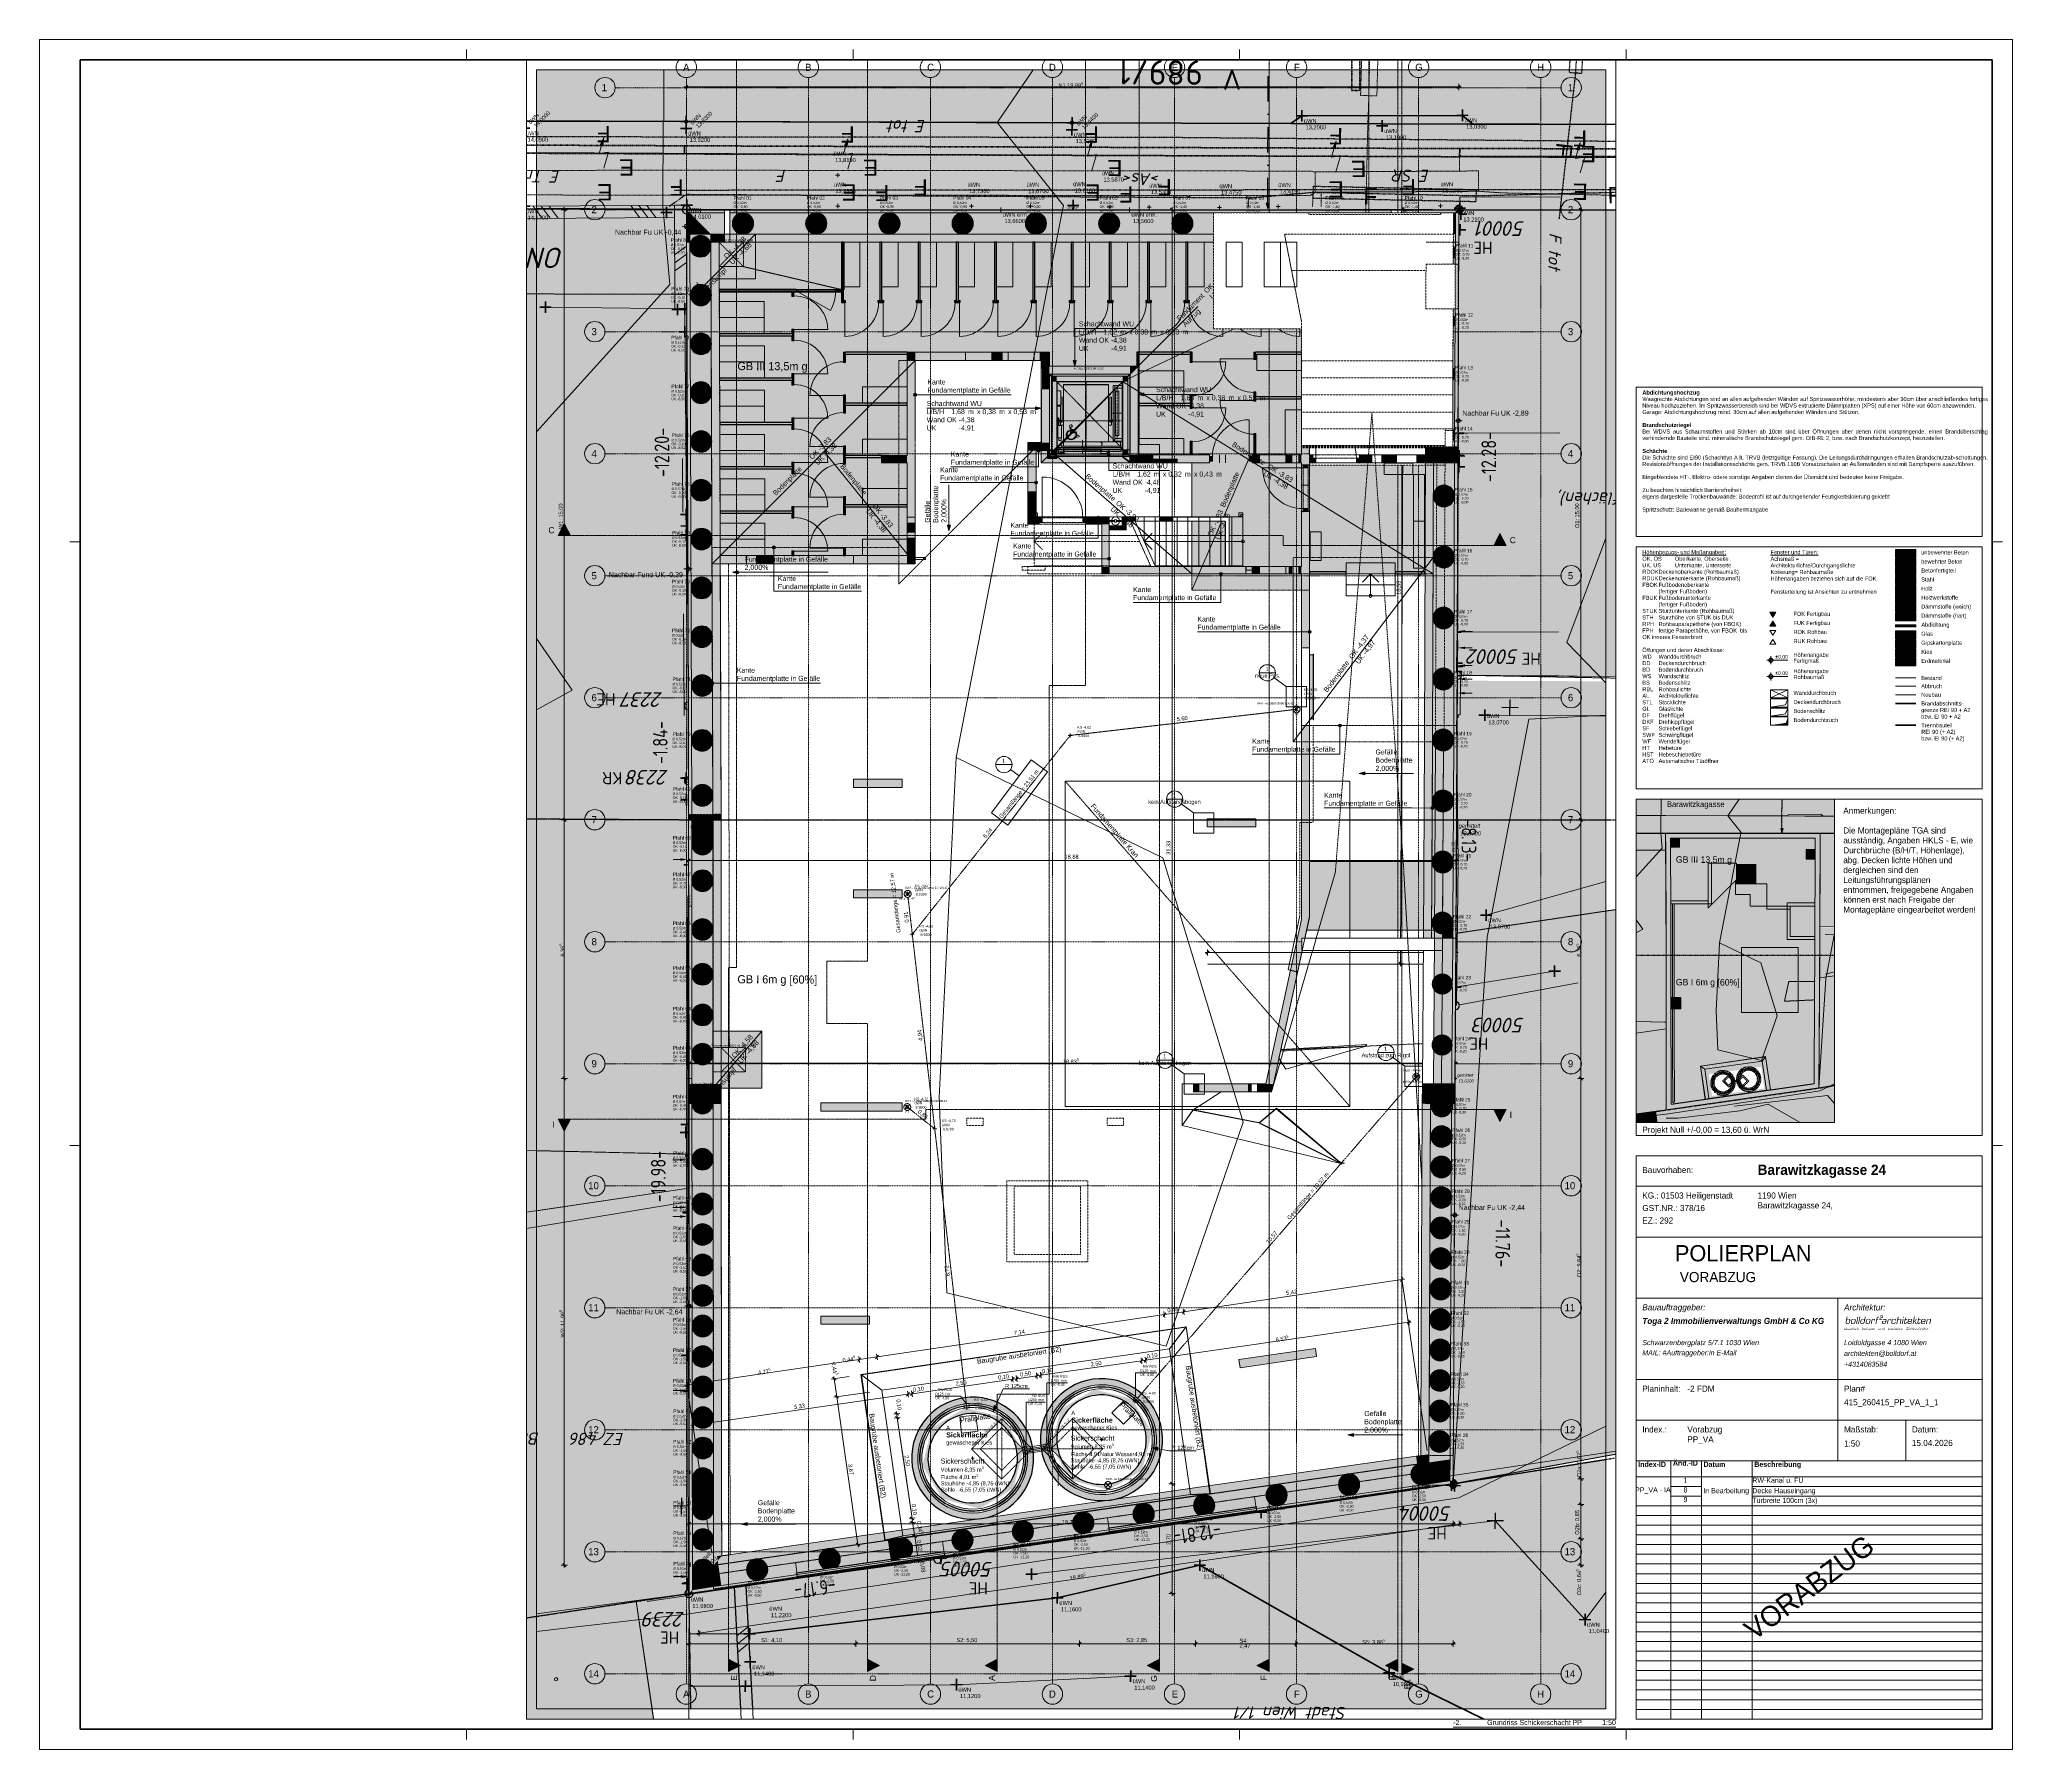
# Paper-space layout '415_260415_PP_VA_1_1 -2 FDM' of a CAD drawing. Header units: metres. Extents: x 0 to 970, y 0 to 841.
# The model-space entities are those that its viewports show. They can reach past a viewport. Long polylines and large blocks are cut down to what shows.
import ezdxf
from ezdxf.enums import TextEntityAlignment as Align

# ---------------------------------------------------------------- set-up
doc = ezdxf.new("R2010")
doc.units = ezdxf.units.M
doc.header["$MEASUREMENT"] = 0
for name, pattern in [('Achse', [0.004, 0.002, -0.001, 0, -0.001]), ('Baufluchtlinie', [0.013, 0.008, -0.005]), ('DASHDOT2', [0.5, 0.25, -0.125, 0, -0.125]), ('Grenzlinie', [0.008, 0.003, -0.005]), ('Kanal', [0.005, 0.003, -0.001, 0, -0.001]), ('Punkt 1_1', [0.075, 0.025, -0.05]), ('Schnittlinie', [0.006, 0.003, -0.0015, 0, -0.0015]), ('Strichliert_1_-1', [2, 1, -1]), ('Strichlinie eng', [0.002, 0.0015, -0.0005]), ('Strichlinie weit', [0.004, 0.003, -0.001]), ('Untersicht', [0.001, 0.0005, -0.0005]), ('Untersicht 1_1', [0.075, 0.025, -0.05]), ('Wipeout_Contour', [1, 0, -1])]:
    doc.linetypes.add(name, pattern=pattern)
for name, color, linetype in [('-2._Grundriss Schickerschacht PP_3_000 Achsraster', 7, 'Continuous'), ('-2._Grundriss Schickerschacht PP_3_111 Bohrpfahl - ReGeBe', 7, 'Continuous'), ('-2._Grundriss Schickerschacht PP_3_120 Wand Innen tragend', 7, 'Continuous'), ('-2._Grundriss Schickerschacht PP_3_220 Bodenaufbau', 7, 'Continuous'), ('-2._Grundriss Schickerschacht PP_3_260 Fundament', 7, 'Continuous'), ('-2._Grundriss Schickerschacht PP_3_270 Deckendurchbruchsymbol', 7, 'Continuous'), ('-2._Grundriss Schickerschacht PP_3_2E_G_AL', 7, 'Continuous'), ('-2._Grundriss Schickerschacht PP_3_611 Entwässerung', 7, 'Continuous'), ('-2._Grundriss Schickerschacht PP_3_725 Nachbarbebauung', 7, 'Continuous'), ('-2._Grundriss Schickerschacht PP_3_730_DKM_Grenzen', 7, 'Continuous'), ('-2._Grundriss Schickerschacht PP_3_810 Raum', 7, 'Continuous'), ('-2._Grundriss Schickerschacht PP_3_844 Umriss 2D', 7, 'Continuous'), ('-2._Grundriss Schickerschacht PP_3_851 Marker Schnitt', 7, 'Continuous'), ('-2._Grundriss Schickerschacht PP_3_860 Marker Änderung bis 26mmtt', 7, 'Continuous'), ('-2._Grundriss Schickerschacht PP_3_910 Allgemein Lageplan Höhen', 7, 'Continuous'), ('-2._Grundriss Schickerschacht PP_3_915 Allgemein Beschriftung.x', 7, 'Continuous'), ('-2._Grundriss Schickerschacht PP_3_950 Polierplan Bemaßung', 7, 'Continuous'), ('-2._Grundriss Schickerschacht PP_3_955-1 Polierplan Beschriftung - STB Decke', 7, 'Continuous'), ('-2._Grundriss Schickerschacht PP_3_Bauwerke_Dachlinie', 7, 'Continuous'), ('-2._Grundriss Schickerschacht PP_3_Bauwerke_Einfahrt - mit Basislinie', 7, 'Continuous'), ('-2._Grundriss Schickerschacht PP_3_Bauwerke_Gebäude - Haus', 7, 'Continuous'), ('-2._Grundriss Schickerschacht PP_3_Bauwerke_Hausnummer', 7, 'Continuous'), ('-2._Grundriss Schickerschacht PP_3_Bauwerke_Mauer', 7, 'Continuous'), ('-2._Grundriss Schickerschacht PP_3_Bauwerke_Mauer_Signatur', 7, 'Continuous'), ('-2._Grundriss Schickerschacht PP_3_Bauwerke_Stützmauer', 7, 'Continuous'), ('-2._Grundriss Schickerschacht PP_3_Bauwerke_Stützmauer_Signatur', 7, 'Continuous'), ('-2._Grundriss Schickerschacht PP_3_Bemaßen_Sperrmaß 2D', 7, 'Continuous'), ('-2._Grundriss Schickerschacht PP_3_Bemaßung', 7, 'Continuous'), ('-2._Grundriss Schickerschacht PP_3_Defpoints', 7, 'Continuous'), ('-2._Grundriss Schickerschacht PP_3_Fernmeldewesen_Beschriftung Fernmeldewesen', 7, 'Continuous'), ('-2._Grundriss Schickerschacht PP_3_Fernmeldewesen_Fernmeldekabel', 7, 'Continuous'), ('-2._Grundriss Schickerschacht PP_3_Fernmeldewesen_Fernmeldekabel_Signatur', 7, 'Continuous'), ('-2._Grundriss Schickerschacht PP_3_Gas_Beschriftung Gas', 7, 'Continuous'), ('-2._Grundriss Schickerschacht PP_3_Gas_Gasleitung', 7, 'Continuous'), ('-2._Grundriss Schickerschacht PP_3_Gas_Gasleitung_Signatur', 7, 'Continuous'), ('-2._Grundriss Schickerschacht PP_3_Gelände_Beschriftung Gelände', 7, 'Continuous'), ('-2._Grundriss Schickerschacht PP_3_Gelände_Geländepunkt', 7, 'Continuous'), ('-2._Grundriss Schickerschacht PP_3_Kataster Benützungsabschnitte_Gebäude', 7, 'Continuous'), ('-2._Grundriss Schickerschacht PP_3_Kataster Benützungsabschnitte_Straßenverkehrsanlage', 7, 'Continuous'), ('-2._Grundriss Schickerschacht PP_3_Kataster Grenzen_Gebäudegrenze (Hausgrenze) aus Luftbildauswertung', 7, 'Continuous'), ('-2._Grundriss Schickerschacht PP_3_Kataster Grenzen_Grundstücksgrenze', 7, 'Continuous'), ('-2._Grundriss Schickerschacht PP_3_Kataster Grenzpunkte_Grenzpunkt (GP) Hausecke', 7, 'Continuous'), ('-2._Grundriss Schickerschacht PP_3_Kataster Grenzpunkte_Grenzpunkt (GP) Hausecke_Kennzeichen', 7, 'Continuous'), ('-2._Grundriss Schickerschacht PP_3_Kataster Grenzpunkte_Grenzpunkt (GP) Hausecke_Punktnummer', 7, 'Continuous'), ('-2._Grundriss Schickerschacht PP_3_Kataster Grenzpunkte_Grenzpunkt (GP) Zeichen im Fels', 7, 'Continuous'), ('-2._Grundriss Schickerschacht PP_3_Kataster Grenzpunkte_Grenzpunkt (GP) Zeichen im Fels_Kennzeichen', 7, 'Continuous'), ('-2._Grundriss Schickerschacht PP_3_Kataster Grenzpunkte_Grenzpunkt (GP) Zeichen im Fels_Punktnummer', 7, 'Continuous'), ('-2._Grundriss Schickerschacht PP_3_Kataster Grundstücke_Grundstück', 7, 'Continuous'), ('-2._Grundriss Schickerschacht PP_3_Kataster Grundstücke_Grundstück_Eigentümer', 7, 'Continuous'), ('-2._Grundriss Schickerschacht PP_3_Layout_Hektarmarke', 7, 'Continuous'), ('-2._Grundriss Schickerschacht PP_3_Neubau_840 Baulinien', 7, 'Continuous'), ('-2._Grundriss Schickerschacht PP_3_Straßenverkehr_Randstein Unterkante', 7, 'Continuous'), ('-2._Grundriss Schickerschacht PP_3_Straßenverkehr_Situationslinie', 7, 'Continuous'), ('-2._Grundriss Schickerschacht PP_3_Strom_Beschriftung Strom', 7, 'Continuous'), ('-2._Grundriss Schickerschacht PP_3_Strom_Stromfreileitung', 7, 'Continuous'), ('-2._Grundriss Schickerschacht PP_3_Strom_Stromfreileitung_Signatur', 7, 'Continuous'), ('-2._Grundriss Schickerschacht PP_3_Strom_Stromkabel', 7, 'Continuous'), ('-2._Grundriss Schickerschacht PP_3_Wasserversorgung_Beschriftung Wasserversorgung', 7, 'Continuous'), ('110 Wand Aussen', 7, 'Continuous'), ('111 Wand Aussen - Bohrpfahlwand 53', 7, 'Continuous'), ('111 Wand Aussen - Bohrpfahlwand 80', 7, 'Continuous'), ('120 Wand Innen tragend', 7, 'Continuous'), ('130 Wand Innen', 7, 'Continuous'), ('150 Stütze', 7, 'Continuous'), ('170 Schachtwände', 7, 'Continuous'), ('220 Bodenaufbau', 7, 'Continuous'), ('260 Fundament', 7, 'Continuous'), ('310 Dachkonstruktion massiv', 7, 'Continuous'), ('410 Treppe', 7, 'Continuous'), ('420 Rampe', 7, 'Continuous'), ('430 Aufzug', 7, 'Continuous'), ('520 Fixeinbauten', 7, 'Continuous'), ('710 Gelände', 7, 'Continuous'), ('725 Nachbarbebauung', 7, 'Continuous'), ('840 Baulinien', 7, 'Continuous'), ('844 Umriss 2D', 7, 'Continuous'), ('915 Allgemein Beschriftung.x', 7, 'Continuous'), ('935 Entwurf Beschriftung', 7, 'Continuous'), ('Neubau_840 Baulinien', 7, 'Continuous')]:
    doc.layers.add(name, color=color, linetype=linetype)
doc.layers.add('NonPlottable_0', color=7, linetype='Continuous', plot=False)
doc.styles.add('ERSTELLTER_STIL_1', font='arial.ttf')
doc.styles.add('ERSTELLTER_STIL_2', font='isocpeur.ttf')
doc.styles.add('ERSTELLTER_STIL_3', font='isocpeur.ttf')
doc.styles.add('ERSTELLTER_STIL_4', font='isocpeur.ttf', dxfattribs={"width": 0.8})
doc.styles.add('ERSTELLTER_STIL_5', font='arialbi.ttf')
doc.styles.add('ERSTELLTER_STIL_6', font='')
doc.styles.add('ERSTELLTER_STIL_7', font='')
doc.styles.add('ERSTELLTER_STIL_8', font='')
doc.styles.add('ERSTELLTER_STIL_9', font='')
doc.styles.get('ERSTELLTER_STIL_6').set_extended_font_data('Eurostile')
doc.styles.get('ERSTELLTER_STIL_7').set_extended_font_data('Eurostile', bold=True)
doc.styles.get('ERSTELLTER_STIL_8').set_extended_font_data('Eurostile', italic=True)
doc.styles.get('ERSTELLTER_STIL_9').set_extended_font_data('Eurostile', italic=True, bold=True)
doc.linetypes.add('GAS', pattern='A,0,[1,415_260415_PP_VA_1_1 -2 FDM1.Shx,S=0.186508,R=0,X=0,Y=0],-26.5,0', length=26.5)
doc.linetypes.add('Grenze Bundesland', pattern='A,0,[2,415_260415_PP_VA_1_1 -2 FDM1.Shx,S=1.5873e-05,R=0,X=0,Y=0],-0.003,0', length=0.003)
doc.linetypes.add('Grenze Grundstück', pattern='A,0,[3,415_260415_PP_VA_1_1 -2 FDM1.Shx,S=0.00031746,R=0,X=0,Y=0],-0.04,0', length=0.04)
doc.linetypes.add('Wolke', pattern='A,0,[4,415_260415_PP_VA_1_1 -2 FDM1.Shx,S=0.00023923,R=0,X=-3.85971e-06,Y=0.000734738],-0.03,0', length=0.03)

# ---------------------------------------------------------------- blocks, each defined once
blk = doc.blocks.new('Index-Historie Detailliert 27[2]', base_point=(785, 142))
at = {"color": 254, "linetype": 'Wipeout_Contour', "lineweight": 0, "ltscale": 3503.470536}
blk.add_wipeout([(785, 142), (785, 15), (955, 15), (955, 142)], dxfattribs=at)
at = {"color": 7, "linetype": 'Continuous', "lineweight": 13, "ltscale": 1000}
for p, q in [((802.03, 142), (802.03, 134.15)), ((817.06, 142), (817.06, 134.15)), ((842.06, 142), (842.06, 134.15)), ((785, 134.15), (955, 134.15)), ((802.03, 134.15), (802.03, 119.85)), ((802.03, 129.38), (817.06, 129.38)), ((817.06, 134.15), (817.06, 119.85)), ((842.06, 134.15), (842.06, 119.85)), ((842.06, 129.38), (955, 129.38)), ((785, 119.85), (955, 119.85)), ((802.03, 124.62), (817.06, 124.62)), ((802.03, 119.85), (802.03, 115.08)), ((817.06, 119.85), (817.06, 115.08)), ((842.06, 124.62), (955, 124.62)), ((842.06, 119.85), (842.06, 115.08)), ((785, 115.08), (955, 115.08)), ((785, 110.32), (955, 110.32)), ((802.03, 115.08), (802.03, 110.32)), ((802.03, 110.32), (802.03, 105.55)), ((817.06, 115.08), (817.06, 110.32)), ((817.06, 110.32), (817.06, 105.55)), ((842.06, 115.08), (842.06, 110.32)), ((842.06, 110.32), (842.06, 105.55)), ((785, 105.55), (955, 105.55)), ((785, 100.79), (955, 100.79)), ((802.03, 105.55), (802.03, 100.79)), ((802.03, 100.79), (802.03, 96.02)), ((817.06, 105.55), (817.06, 100.79)), ((817.06, 100.79), (817.06, 96.02)), ((842.06, 105.55), (842.06, 100.79)), ((842.06, 100.79), (842.06, 96.02)), ((785, 96.02), (955, 96.02)), ((785, 91.26), (955, 91.26)), ((802.03, 96.02), (802.03, 91.26)), ((802.03, 91.26), (802.03, 86.49)), ((817.06, 96.02), (817.06, 91.26)), ((817.06, 91.26), (817.06, 86.49)), ((842.06, 96.02), (842.06, 91.26)), ((842.06, 91.26), (842.06, 86.49)), ((785, 86.49), (955, 86.49)), ((785, 81.72), (955, 81.72)), ((802.03, 86.49), (802.03, 81.72)), ((802.03, 81.72), (802.03, 76.96)), ((817.06, 86.49), (817.06, 81.72)), ((817.06, 81.72), (817.06, 76.96)), ((842.06, 86.49), (842.06, 81.72)), ((842.06, 81.72), (842.06, 76.96)), ((785, 76.96), (955, 76.96)), ((785, 72.19), (955, 72.19)), ((802.03, 76.96), (802.03, 72.19)), ((802.03, 72.19), (802.03, 67.43)), ((817.06, 76.96), (817.06, 72.19)), ((817.06, 72.19), (817.06, 67.43)), ((842.06, 76.96), (842.06, 72.19)), ((842.06, 72.19), (842.06, 67.43)), ((785, 67.43), (955, 67.43)), ((785, 62.66), (955, 62.66)), ((802.03, 67.43), (802.03, 62.66)), ((802.03, 62.66), (802.03, 57.89)), ((817.06, 67.43), (817.06, 62.66)), ((817.06, 62.66), (817.06, 57.89)), ((842.06, 67.43), (842.06, 62.66)), ((842.06, 62.66), (842.06, 57.89)), ((785, 57.89), (955, 57.89)), ((785, 53.13), (955, 53.13)), ((802.03, 57.89), (802.03, 53.13)), ((802.03, 53.13), (802.03, 48.36)), ((817.06, 57.89), (817.06, 53.13)), ((817.06, 53.13), (817.06, 48.36)), ((842.06, 57.89), (842.06, 53.13)), ((842.06, 53.13), (842.06, 48.36)), ((785, 48.36), (955, 48.36)), ((785, 43.6), (955, 43.6)), ((785, 38.83), (955, 38.83)), ((802.03, 48.36), (802.03, 43.6)), ((802.03, 43.6), (802.03, 38.83)), ((802.03, 38.83), (802.03, 34.06)), ((817.06, 48.36), (817.06, 43.6)), ((817.06, 43.6), (817.06, 38.83)), ((817.06, 38.83), (817.06, 34.06)), ((842.06, 48.36), (842.06, 43.6)), ((842.06, 43.6), (842.06, 38.83)), ((842.06, 38.83), (842.06, 34.06)), ((785, 34.06), (955, 34.06)), ((785, 29.3), (955, 29.3)), ((802.03, 34.06), (802.03, 29.3)), ((802.03, 29.3), (802.03, 24.53)), ((817.06, 34.06), (817.06, 29.3)), ((817.06, 29.3), (817.06, 24.53)), ((842.06, 34.06), (842.06, 29.3)), ((842.06, 29.3), (842.06, 24.53)), ((785, 24.53), (955, 24.53)), ((785, 19.77), (955, 19.77)), ((802.03, 24.53), (802.03, 19.77)), ((802.03, 19.77), (802.03, 15)), ((817.06, 24.53), (817.06, 19.77)), ((817.06, 19.77), (817.06, 15)), ((842.06, 24.53), (842.06, 19.77)), ((842.06, 19.77), (842.06, 15))]:
    blk.add_line(p, q, dxfattribs=at)
at = {"color": 7, "linetype": 'Continuous', "lineweight": 13, "ltscale": 1000, "flags": 128}
blk.add_lwpolyline([(785, 142), (785, 15), (955, 15), (955, 142)], close=True, dxfattribs=at)
at = {"color": 7, "lineweight": 13, "insert": (793.51, 127.31), "char_height": 2.5, "width": 17.027, "attachment_point": 5, "line_spacing_factor": 4, "style": 'ERSTELLTER_STIL_6'}
blk.add_mtext('\\A1;{\\pqc;\\fEurostile|b0|i0|c0|p0;\\W1.000000;PP_VA - IA\\fEurostile|b0|i0|c0|p0;\\W1.000000;\\A1{\\H.66x;\\S^  ;}}', dxfattribs=at)
at = {"color": 7, "lineweight": 13, "char_height": 2.5, "style": 'ERSTELLTER_STIL_6'}
for s, insert, attachment_point in [('\\A1;{\\pqc;\\fEurostile|b0|i0|c0|p0;\\W1.000000;8\\fEurostile|b0|i0|c0|p0;\\W1.000000;\\A1{\\H.66x;\\S^  ;}}', (809.54, 127.31), 5), ('\\A1;{\\pqc;\\fEurostile|b0|i0|c0|p0;\\W1.000000;1\\fEurostile|b0|i0|c0|p0;\\W1.000000;\\A1{\\H.66x;\\S^  ;}}', (809.54, 132.08), 5), ('\\A1;{\\pqc;\\fEurostile|b0|i0|c0|p0;\\W1.000000;In Bearbeitung\\fEurostile|b0|i0|c0|p0;\\W1.000000;\\A1{\\H.66x;\\S^  ;}}', (829.56, 126.92), 5), ('\\A1;{\\pql;\\fEurostile|b0|i0|c0|p0;\\W1.000000;RW-Kanal u. FU\\fEurostile|b0|i0|c0|p0;\\W1.000000;\\A1{\\H.66x;\\S^  ;}}', (842.06, 132.07), 4), ('\\A1;{\\pql;\\fEurostile|b0|i0|c0|p0;\\W1.000000;Decke Hauseingang\\fEurostile|b0|i0|c0|p0;\\W1.000000;\\A1{\\H.66x;\\S^  ;}}', (842.06, 126.92), 4), ('\\A1;{\\pqc;\\fEurostile|b0|i0|c0|p0;\\W1.000000;9\\fEurostile|b0|i0|c0|p0;\\W1.000000;\\A1{\\H.66x;\\S^  ;}}', (809.54, 122.55), 5), ('\\A1;{\\pql;\\fEurostile|b0|i0|c0|p0;\\W1.000000;Türbreite 100cm (3x)\\fEurostile|b0|i0|c0|p0;\\W1.000000;\\A1{\\H.66x;\\S^  ;}}', (842.06, 122.18), 4)]:
    blk.add_mtext(s, dxfattribs=dict(at, insert=insert, attachment_point=attachment_point))
at = {"color": 7, "lineweight": 13, "style": 'ERSTELLTER_STIL_7'}
for tag, p in [('stCustHeader_1', (786, 141.53)), ('stCustHeader_2', (803.03, 142.13)), ('stCustHeader_3', (818.06, 141.53)), ('stCustHeader_4', (843.06, 141.53))]:
    blk.add_attdef(tag, text='', height=2.5, dxfattribs=at).set_placement(p, align=Align.TOP_LEFT)
at = {"color": 1, "lineweight": 0, "style": 'ERSTELLTER_STIL_6'}
blk.add_attdef('stWatermark', text='', height=10, rotation=36.76189, dxfattribs=at).set_placement((870, 79.75), align=Align.MIDDLE_CENTER)
blk = doc.blocks.new('Mitgelieferter Zeichnungstitel[3]', base_point=(239.36, 15))
at = {"color": 7, "linetype": 'Continuous', "lineweight": 13, "ltscale": 1000}
blk.add_line((695, 11), (775, 11), dxfattribs=at)
at = {"color": 7, "lineweight": 13, "style": 'ERSTELLTER_STIL_6'}
blk.add_attdef('AC_DrawingNumber', text='', height=2.5, dxfattribs=at).set_placement((695, 14.56), align=Align.TOP_LEFT)
blk.add_attdef('AC_DrawingName', text='', height=2.5, dxfattribs=at).set_placement((735, 14.56), align=Align.TOP_CENTER)
blk.add_attdef('AC_DrawingScale', text='', height=2.5, dxfattribs=at).set_placement((775, 14.56), align=Align.TOP_RIGHT)
blk = doc.blocks.new('Wand_1_2', base_point=(142.512, 25.773))
at = {"layer": '430 Aufzug', "linetype": 'Continuous', "lineweight": 0, "true_color": 0x000000}
for points in [[(142.332, 27.633), (142.382, 27.583), (142.382, 27.633)], [(142.332, 27.583), (142.382, 27.583), (142.332, 27.633)], [(142.332, 27.583), (142.332, 25.643), (142.382, 25.679), (142.382, 27.583)], [(142.382, 27.583), (142.512, 27.453), (142.512, 27.583)], [(142.382, 27.453), (142.512, 27.453), (142.382, 27.583)], [(142.382, 27.453), (142.382, 25.773), (142.512, 25.773), (142.512, 27.453)], [(142.512, 25.773), (142.382, 25.679), (142.382, 25.643), (142.512, 25.643)], [(142.382, 25.679), (142.512, 25.773), (142.382, 25.773)], [(142.382, 25.679), (142.332, 25.643), (142.382, 25.643)]]:
    blk.add_hatch(color=18, dxfattribs=at).paths.add_polyline_path(points)
at = {"layer": '430 Aufzug', "color": 7, "linetype": 'Continuous', "lineweight": 18}
for p, q in [((142.512, 27.583), (142.382, 27.583)), ((142.382, 27.583), (142.382, 27.453)), ((142.382, 27.453), (142.382, 25.773)), ((142.382, 25.773), (142.382, 25.679)), ((142.382, 25.643), (142.382, 25.679))]:
    blk.add_line(p, q, dxfattribs=at)
at = {"layer": '430 Aufzug', "color": 7, "linetype": 'Continuous', "lineweight": 13, "flags": 128}
for points in [[(142.332, 27.633), (142.382, 27.633)], [(142.332, 27.633), (142.332, 25.643)], [(142.332, 25.643), (142.382, 25.643)]]:
    blk.add_lwpolyline(points, dxfattribs=at)
at = {"layer": '430 Aufzug', "color": 7, "linetype": 'Continuous', "lineweight": 18, "flags": 128}
for points in [[(142.512, 25.773), (142.512, 27.453)], [(142.382, 25.643), (142.512, 25.643)]]:
    blk.add_lwpolyline(points, dxfattribs=at)
blk = doc.blocks.new('Wand_2_2', base_point=(142.512, 27.453))
at = {"layer": '430 Aufzug', "linetype": 'Continuous', "lineweight": 0, "true_color": 0x000000}
for points in [[(142.382, 27.633), (142.382, 27.583), (144.262, 27.583), (144.262, 27.633)], [(144.132, 27.583), (142.512, 27.583), (142.512, 27.453), (144.132, 27.453)], [(144.132, 27.453), (144.262, 27.453), (144.262, 27.583)], [(144.132, 27.583), (144.132, 27.453), (144.262, 27.583)], [(144.262, 27.583), (144.312, 27.583), (144.312, 27.633)], [(144.262, 27.633), (144.262, 27.583), (144.312, 27.633)]]:
    blk.add_hatch(color=18, dxfattribs=at).paths.add_polyline_path(points)
at = {"layer": '430 Aufzug', "color": 7, "linetype": 'Continuous', "lineweight": 18}
for p, q in [((142.512, 27.583), (142.382, 27.583)), ((144.132, 27.583), (142.512, 27.583)), ((144.262, 27.583), (144.132, 27.583)), ((144.262, 27.453), (144.262, 27.583))]:
    blk.add_line(p, q, dxfattribs=at)
at = {"layer": '430 Aufzug', "color": 7, "linetype": 'Continuous', "lineweight": 13, "flags": 128}
for points in [[(144.312, 27.633), (142.382, 27.633)], [(144.312, 27.633), (144.312, 27.583)]]:
    blk.add_lwpolyline(points, dxfattribs=at)
at = {"layer": '430 Aufzug', "color": 7, "linetype": 'Continuous', "lineweight": 18, "flags": 128}
blk.add_lwpolyline([(142.512, 27.453), (144.132, 27.453)], dxfattribs=at)
blk = doc.blocks.new('Wand_3_2', base_point=(144.132, 27.453))
at = {"layer": '430 Aufzug', "linetype": 'Continuous', "lineweight": 0, "true_color": 0x000000}
for points in [[(144.262, 25.773), (144.262, 27.453), (144.132, 27.453), (144.132, 25.773)], [(144.262, 27.583), (144.262, 25.679), (144.312, 25.643), (144.312, 27.583)], [(144.132, 25.773), (144.132, 25.643), (144.262, 25.643), (144.262, 25.679)], [(144.132, 25.773), (144.262, 25.679), (144.262, 25.773)], [(144.262, 25.679), (144.262, 25.643), (144.312, 25.643)]]:
    blk.add_hatch(color=18, dxfattribs=at).paths.add_polyline_path(points)
at = {"layer": '430 Aufzug', "color": 7, "linetype": 'Continuous', "lineweight": 18}
for p, q in [((144.262, 27.453), (144.262, 27.583)), ((144.262, 25.773), (144.262, 27.453)), ((144.262, 25.679), (144.262, 25.773)), ((144.262, 25.643), (144.262, 25.679))]:
    blk.add_line(p, q, dxfattribs=at)
at = {"layer": '430 Aufzug', "color": 7, "linetype": 'Continuous', "lineweight": 18, "flags": 128}
for points in [[(144.132, 27.453), (144.132, 25.773)], [(144.262, 25.643), (144.132, 25.643)]]:
    blk.add_lwpolyline(points, dxfattribs=at)
at = {"layer": '430 Aufzug', "color": 7, "linetype": 'Continuous', "lineweight": 13, "flags": 128}
for points in [[(144.312, 25.643), (144.312, 27.583)], [(144.312, 25.643), (144.262, 25.643)]]:
    blk.add_lwpolyline(points, dxfattribs=at)
blk = doc.blocks.new('Wand_4_2', base_point=(148.727, 16.608))
at = {"layer": '110 Wand Aussen', "color": 8, "linetype": 'Strichlinie eng', "lineweight": 13, "ltscale": 100, "flags": 128}
for points in [[(148.487, 16.608), (148.487, 14.321)], [(148.487, 16.608), (148.492, 16.608)], [(148.492, 16.608), (148.542, 16.608)], [(148.542, 16.608), (148.547, 16.608)], [(148.547, 16.608), (148.727, 16.608)], [(148.727, 14.296), (148.727, 16.608)], [(148.727, 14.296), (148.547, 13.465)]]:
    blk.add_lwpolyline(points, dxfattribs=at)
blk = doc.blocks.new('Wand_5_2', base_point=(148.727, 14.296))
at = {"layer": '110 Wand Aussen', "color": 8, "linetype": 'Strichlinie eng', "lineweight": 13, "ltscale": 100, "flags": 128}
for points in [[(148.487, 14.321), (148.198, 12.988)], [(148.433, 12.937), (148.547, 13.465)], [(148.198, 12.988), (148.203, 12.987)], [(148.203, 12.987), (148.252, 12.976)], [(148.252, 12.976), (148.257, 12.975)], [(148.257, 12.975), (148.433, 12.937)]]:
    blk.add_lwpolyline(points, dxfattribs=at)
blk = doc.blocks.new('Wand_6_2', base_point=(148.727, 16.608))
at = {"layer": '110 Wand Aussen', "color": 8, "linetype": 'Strichlinie eng', "lineweight": 13, "ltscale": 100, "flags": 128}
for points in [[(148.732, 18.993), (148.727, 18.993)], [(148.727, 18.993), (148.727, 16.608)], [(148.812, 18.993), (148.732, 18.993)], [(148.817, 18.993), (148.812, 18.993)], [(148.817, 16.608), (148.817, 18.993)], [(148.732, 16.608), (148.727, 16.608)], [(148.812, 16.608), (148.732, 16.608)], [(148.817, 16.608), (148.812, 16.608)]]:
    blk.add_lwpolyline(points, dxfattribs=at)
blk = doc.blocks.new('Wand_7_2', base_point=(146.747, 24.123))
at = {"color": 254, "linetype": 'Wipeout_Contour', "lineweight": 0, "ltscale": 446.699226}
blk.add_wipeout([(146.734, 24.11), (146.747, 24.123), (146.734, 24.123)], dxfattribs=at).dxf.layer = '130 Wand Innen'
at = {"color": 254, "linetype": 'Wipeout_Contour', "lineweight": 0, "ltscale": 446.39748}
blk.add_wipeout([(146.647, 24.023), (146.659, 24.035), (146.647, 24.035)], dxfattribs=at).dxf.layer = '130 Wand Innen'
at = {"color": 254, "linetype": 'Wipeout_Contour', "lineweight": 0, "ltscale": 446.522408}
blk.add_wipeout([(146.659, 24.035), (146.734, 24.11), (146.659, 24.11)], dxfattribs=at).dxf.layer = '130 Wand Innen'
at = {"color": 254, "linetype": 'Wipeout_Contour', "lineweight": 0, "ltscale": 594.45225}
blk.add_wipeout([(146.734, 24.11), (146.734, 22.903), (146.747, 22.903), (146.747, 24.11)], dxfattribs=at).dxf.layer = '130 Wand Innen'
at = {"color": 254, "linetype": 'Wipeout_Contour', "lineweight": 0, "ltscale": 445.560603}
blk.add_wipeout([(146.734, 24.11), (146.747, 24.11), (146.747, 24.123)], dxfattribs=at).dxf.layer = '130 Wand Innen'
at = {"color": 254, "linetype": 'Wipeout_Contour', "lineweight": 0, "ltscale": 594.078417}
blk.add_wipeout([(146.647, 24.023), (146.647, 22.903), (146.659, 22.903), (146.659, 24.023)], dxfattribs=at).dxf.layer = '130 Wand Innen'
at = {"color": 254, "linetype": 'Wipeout_Contour', "lineweight": 0, "ltscale": 445.259265}
blk.add_wipeout([(146.647, 24.023), (146.659, 24.023), (146.659, 24.035)], dxfattribs=at).dxf.layer = '130 Wand Innen'
at = {"color": 254, "linetype": 'Wipeout_Contour', "lineweight": 0, "ltscale": 594.255181}
blk.add_wipeout([(146.659, 24.035), (146.659, 22.903), (146.734, 22.903), (146.734, 24.035)], dxfattribs=at).dxf.layer = '130 Wand Innen'
at = {"layer": '130 Wand Innen', "color": 7, "linetype": 'Continuous', "lineweight": 18, "flags": 128}
for points in [[(146.659, 22.903), (146.647, 22.903)], [(146.734, 22.903), (146.659, 22.903)], [(146.747, 22.903), (146.734, 22.903)]]:
    blk.add_lwpolyline(points, dxfattribs=at)
at = {"color": 254, "linetype": 'Wipeout_Contour', "lineweight": 0, "ltscale": 445.435543}
blk.add_wipeout([(146.659, 24.035), (146.734, 24.035), (146.734, 24.11)], dxfattribs=at).dxf.layer = '130 Wand Innen'
at = {"layer": '130 Wand Innen', "color": 7, "linetype": 'Continuous', "lineweight": 18, "flags": 128}
for points in [[(146.647, 24.023), (146.647, 22.903)], [(146.747, 24.123), (146.734, 24.123)], [(146.747, 22.903), (146.747, 24.123)]]:
    blk.add_lwpolyline(points, dxfattribs=at)
blk = doc.blocks.new('Wand_8_2', base_point=(145.367, 24.123))
at = {"color": 254, "linetype": 'Wipeout_Contour', "lineweight": 0, "ltscale": 592.114961}
blk.add_wipeout([(146.734, 24.123), (145.367, 24.123), (145.367, 24.11), (146.734, 24.11)], dxfattribs=at).dxf.layer = '130 Wand Innen'
at = {"color": 254, "linetype": 'Wipeout_Contour', "lineweight": 0, "ltscale": 591.885441}
blk.add_wipeout([(146.647, 24.035), (145.367, 24.035), (145.367, 24.023), (146.647, 24.023)], dxfattribs=at).dxf.layer = '130 Wand Innen'
at = {"color": 254, "linetype": 'Wipeout_Contour', "lineweight": 0, "ltscale": 591.938489}
blk.add_wipeout([(146.659, 24.11), (145.367, 24.11), (145.367, 24.035), (146.659, 24.035)], dxfattribs=at).dxf.layer = '130 Wand Innen'
at = {"layer": '130 Wand Innen', "color": 7, "linetype": 'Continuous', "lineweight": 18, "flags": 128}
for points in [[(146.734, 24.123), (145.367, 24.123)], [(145.367, 24.123), (145.367, 24.11)], [(145.367, 24.11), (145.367, 24.035)], [(145.367, 24.035), (145.367, 24.023)], [(145.367, 24.023), (146.647, 24.023)]]:
    blk.add_lwpolyline(points, dxfattribs=at)
blk = doc.blocks.new('Einfache Türöffnung')
at = {"layer": '430 Aufzug', "color": 7, "linetype": 'Continuous', "lineweight": 18}
for p, q in [((-0.81, -0.13), (-0.81, 0)), ((0.81, -0.13), (0.81, 0))]:
    blk.add_line(p, q, dxfattribs=at)
at = {"layer": '430 Aufzug', "color": 8, "linetype": 'Strichlinie eng', "lineweight": 13, "ltscale": 100}
for p, q in [((-0.81, 0), (0.81, 0)), ((-0.81, -0.13), (0.81, -0.13))]:
    blk.add_line(p, q, dxfattribs=at)
blk = doc.blocks.new('Einfache Türöffnung_2')
at = {"layer": '430 Aufzug', "color": 7, "linetype": 'Continuous', "lineweight": 18}
for p, q in [((-0.81, -0.13), (-0.81, 0)), ((0.81, -0.13), (0.81, 0))]:
    blk.add_line(p, q, dxfattribs=at)
at = {"layer": '430 Aufzug', "color": 8, "linetype": 'Strichlinie eng', "lineweight": 13, "ltscale": 100}
for p, q in [((-0.81, 0), (0.81, 0)), ((-0.81, -0.13), (0.81, -0.13))]:
    blk.add_line(p, q, dxfattribs=at)
blk = doc.blocks.new('Wand_9_2', base_point=(142.512, 25.773))
at = {"layer": '430 Aufzug', "color": 7, "linetype": 'Continuous', "lineweight": 13, "xscale": -1, "rotation": 180}
blk.add_blockref('Einfache Türöffnung', (143.322, 25.643), dxfattribs=at)
at = {"layer": '430 Aufzug', "color": 7, "linetype": 'Continuous', "lineweight": 13, "rotation": 180}
blk.add_blockref('Einfache Türöffnung_2', (143.322, 25.643), dxfattribs=at)
blk = doc.blocks.new('Dachfläche_1_2', base_point=(152.243, 27.945))
at = {"color": 254, "linetype": 'Wipeout_Contour', "lineweight": 0, "ltscale": 611.682748}
blk.add_wipeout([(152.243, 27.521), (152.243, 27.945), (148.527, 27.945), (148.527, 27.521)], dxfattribs=at).dxf.layer = '420 Rampe'
at = {"layer": '420 Rampe', "color": 8, "linetype": 'Strichlinie eng', "lineweight": 13, "ltscale": 100, "flags": 128}
blk.add_lwpolyline([(152.243, 27.521), (148.527, 27.521)], dxfattribs=at)
at = {"color": 254, "linetype": 'Wipeout_Contour', "lineweight": 0, "ltscale": 611.843118}
blk.add_wipeout([(148.527, 27.945), (152.243, 27.945), (152.243, 27.961), (148.527, 27.961)], dxfattribs=at).dxf.layer = '420 Rampe'
at = {"layer": '420 Rampe', "color": 8, "linetype": 'Strichlinie eng', "lineweight": 13, "ltscale": 100, "flags": 128}
for points in [[(152.243, 27.961), (148.527, 27.961)], [(148.527, 27.961), (148.527, 27.945)], [(148.527, 27.945), (152.243, 27.945)], [(148.527, 27.521), (148.527, 27.945)], [(152.243, 27.961), (152.243, 27.945)], [(152.243, 27.945), (152.243, 27.521)]]:
    blk.add_lwpolyline(points, dxfattribs=at)
blk = doc.blocks.new('Dachfläche_2_2', base_point=(152.243, 27.521))
at = {"color": 254, "linetype": 'Wipeout_Contour', "lineweight": 0, "ltscale": 611.379103}
blk.add_wipeout([(152.243, 27.101), (152.243, 27.521), (148.527, 27.521), (148.527, 27.101)], dxfattribs=at).dxf.layer = '420 Rampe'
at = {"layer": '420 Rampe', "color": 8, "linetype": 'Strichlinie eng', "lineweight": 13, "ltscale": 100, "flags": 128}
blk.add_lwpolyline([(152.243, 27.101), (148.527, 27.101)], dxfattribs=at)
at = {"color": 254, "linetype": 'Wipeout_Contour', "lineweight": 0, "ltscale": 611.537176}
blk.add_wipeout([(148.527, 27.521), (152.243, 27.521), (152.243, 27.542), (148.527, 27.542)], dxfattribs=at).dxf.layer = '420 Rampe'
at = {"layer": '420 Rampe', "color": 8, "linetype": 'Strichlinie eng', "lineweight": 13, "ltscale": 100, "flags": 128}
for points in [[(152.243, 27.542), (148.527, 27.542)], [(148.527, 27.542), (148.527, 27.521)], [(148.527, 27.521), (152.243, 27.521)], [(148.527, 27.101), (148.527, 27.521)], [(152.243, 27.542), (152.243, 27.521)], [(152.243, 27.521), (152.243, 27.101)]]:
    blk.add_lwpolyline(points, dxfattribs=at)
blk = doc.blocks.new('Dachfläche_3_2', base_point=(152.243, 27.101))
at = {"color": 254, "linetype": 'Wipeout_Contour', "lineweight": 0, "ltscale": 611.076948}
blk.add_wipeout([(152.243, 26.669), (152.243, 27.101), (148.527, 27.101), (148.527, 26.669)], dxfattribs=at).dxf.layer = '420 Rampe'
at = {"layer": '420 Rampe', "color": 8, "linetype": 'Strichlinie eng', "lineweight": 13, "ltscale": 100, "flags": 128}
blk.add_lwpolyline([(152.243, 26.669), (148.527, 26.669)], dxfattribs=at)
at = {"color": 254, "linetype": 'Wipeout_Contour', "lineweight": 0, "ltscale": 611.23953}
blk.add_wipeout([(148.527, 27.101), (152.243, 27.101), (152.243, 27.129), (148.527, 27.129)], dxfattribs=at).dxf.layer = '420 Rampe'
at = {"layer": '420 Rampe', "color": 8, "linetype": 'Strichlinie eng', "lineweight": 13, "ltscale": 100, "flags": 128}
for points in [[(152.243, 27.129), (148.527, 27.129)], [(148.527, 27.129), (148.527, 27.101)], [(148.527, 27.101), (152.243, 27.101)], [(148.527, 26.669), (148.527, 27.101)], [(152.243, 27.129), (152.243, 27.101)], [(152.243, 27.101), (152.243, 26.669)]]:
    blk.add_lwpolyline(points, dxfattribs=at)
blk = doc.blocks.new('Dachfläche_4_2', base_point=(152.243, 26.669))
at = {"color": 254, "linetype": 'Wipeout_Contour', "lineweight": 0, "ltscale": 610.77911}
blk.add_wipeout([(152.243, 26.249), (152.243, 26.669), (148.527, 26.669), (148.527, 26.249)], dxfattribs=at).dxf.layer = '420 Rampe'
at = {"layer": '420 Rampe', "color": 8, "linetype": 'Strichlinie eng', "lineweight": 13, "ltscale": 100, "flags": 128}
blk.add_lwpolyline([(152.243, 26.249), (148.527, 26.249)], dxfattribs=at)
at = {"color": 254, "linetype": 'Wipeout_Contour', "lineweight": 0, "ltscale": 610.937104}
blk.add_wipeout([(148.527, 26.669), (152.243, 26.669), (152.243, 26.703), (148.527, 26.703)], dxfattribs=at).dxf.layer = '420 Rampe'
at = {"layer": '420 Rampe', "color": 8, "linetype": 'Strichlinie eng', "lineweight": 13, "ltscale": 100, "flags": 128}
for points in [[(152.243, 26.703), (148.527, 26.703)], [(148.527, 26.703), (148.527, 26.669)], [(152.243, 26.703), (152.243, 26.669)], [(148.527, 26.669), (152.243, 26.669)], [(148.527, 26.249), (148.527, 26.669)], [(152.243, 26.669), (152.243, 26.249)]]:
    blk.add_lwpolyline(points, dxfattribs=at)
blk = doc.blocks.new('Dachfläche_5_2', base_point=(152.058, 26.249))
at = {"color": 254, "linetype": 'Wipeout_Contour', "lineweight": 0, "ltscale": 610.123792}
blk.add_wipeout([(152.058, 25.824), (152.058, 26.249), (148.527, 26.249), (148.527, 25.824)], dxfattribs=at).dxf.layer = '420 Rampe'
at = {"layer": '420 Rampe', "color": 8, "linetype": 'Strichlinie eng', "lineweight": 13, "ltscale": 100, "flags": 128}
blk.add_lwpolyline([(152.058, 25.824), (148.527, 25.824)], dxfattribs=at)
at = {"color": 254, "linetype": 'Wipeout_Contour', "lineweight": 0, "ltscale": 610.28252}
blk.add_wipeout([(148.527, 26.249), (152.058, 26.249), (152.058, 26.288), (148.527, 26.288)], dxfattribs=at).dxf.layer = '420 Rampe'
at = {"layer": '420 Rampe', "color": 8, "linetype": 'Strichlinie eng', "lineweight": 13, "ltscale": 100, "flags": 128}
for points in [[(152.058, 26.288), (148.527, 26.288)], [(148.527, 26.288), (148.527, 26.249)], [(148.527, 26.249), (152.058, 26.249)], [(148.527, 25.824), (148.527, 26.249)], [(152.058, 26.288), (152.058, 26.249)], [(152.058, 26.249), (152.058, 25.824)]]:
    blk.add_lwpolyline(points, dxfattribs=at)
blk = doc.blocks.new('Dachfläche_6_2', base_point=(152.058, 25.824))
at = {"color": 254, "linetype": 'Wipeout_Contour', "lineweight": 0, "ltscale": 913.056707}
blk.add_wipeout([(152.058, 25.4), (152.058, 25.824), (148.712, 25.824), (148.712, 25.653), (148.727, 25.653), (148.727, 25.4)], dxfattribs=at).dxf.layer = '420 Rampe'
at = {"layer": '420 Rampe', "color": 8, "linetype": 'Strichlinie eng', "lineweight": 13, "ltscale": 100, "flags": 128}
blk.add_lwpolyline([(152.058, 25.4), (148.727, 25.4)], dxfattribs=at)
at = {"color": 254, "linetype": 'Wipeout_Contour', "lineweight": 0, "ltscale": 610.360117}
blk.add_wipeout([(148.712, 25.824), (152.058, 25.824), (152.058, 25.871), (148.712, 25.871)], dxfattribs=at).dxf.layer = '420 Rampe'
at = {"layer": '420 Rampe', "color": 8, "linetype": 'Strichlinie eng', "lineweight": 13, "ltscale": 100, "flags": 128}
for points in [[(152.058, 25.871), (148.712, 25.871)], [(148.712, 25.871), (148.712, 25.824)], [(148.712, 25.824), (152.058, 25.824)], [(148.712, 25.653), (148.712, 25.824)], [(152.058, 25.871), (152.058, 25.824)], [(152.058, 25.824), (152.058, 25.4)], [(148.727, 25.653), (148.712, 25.653)], [(148.727, 25.4), (148.727, 25.653)]]:
    blk.add_lwpolyline(points, dxfattribs=at)
blk = doc.blocks.new('Treppe_1_2', base_point=(133.407, 31.678))
at = {"layer": '410 Treppe', "color": 7, "linetype": 'Continuous', "lineweight": 18}
for p, q in [((150.827, 22.993), (149.627, 22.993)), ((149.627, 22.993), (149.627, 22.723)), ((150.827, 22.723), (150.827, 22.993)), ((150.827, 22.723), (149.627, 22.723)), ((149.627, 22.723), (149.627, 22.453)), ((149.627, 22.723), (150.827, 22.723)), ((150.827, 22.453), (149.627, 22.453)), ((149.627, 22.453), (149.627, 22.183)), ((149.627, 22.453), (150.827, 22.453)), ((150.827, 22.453), (150.827, 22.723)), ((150.827, 22.183), (150.827, 22.453)), ((149.627, 22.183), (150.827, 22.183))]:
    blk.add_line(p, q, dxfattribs=at)
at = {"layer": '410 Treppe', "color": 7, "linetype": 'Continuous', "lineweight": 13}
for p, q in [((150.227, 22.723), (150.027, 22.523)), ((150.227, 22.453), (150.227, 22.723)), ((150.427, 22.523), (150.227, 22.723)), ((150.227, 22.183), (150.227, 22.453))]:
    blk.add_line(p, q, dxfattribs=at)
at = {"layer": '410 Treppe', "color": 7, "linetype": 'Continuous', "lineweight": 13, "flags": 128}
blk.add_lwpolyline([(150.264, 22.183, 1), (150.189, 22.183, 1)], format="xyb", close=True, dxfattribs=at)
blk = doc.blocks.new('Wand_10_2', base_point=(133.461, 16.808))
at = {"layer": '110 Wand Aussen', "color": 7, "linetype": 'Continuous', "lineweight": 18}
for p, q in [((133.415, 30.878), (133.41, 30.878)), ((133.495, 30.878), (133.415, 30.878)), ((133.5, 30.878), (133.495, 30.878)), ((134.21, 30.878), (133.5, 30.878))]:
    blk.add_line(p, q, dxfattribs=at)
at = {"layer": '110 Wand Aussen', "color": 8, "linetype": 'Strichlinie eng', "lineweight": 13, "ltscale": 100, "flags": 128}
for points in [[(133.41, 30.878), (133.461, 16.808)], [(134.261, 16.811), (134.21, 30.878)], [(133.461, 16.808), (133.466, 16.808)], [(133.466, 16.808), (133.546, 16.808)], [(133.546, 16.808), (133.551, 16.808)], [(133.551, 16.808), (134.261, 16.811)]]:
    blk.add_lwpolyline(points, dxfattribs=at)
blk = doc.blocks.new('Wand_11_2', base_point=(152.372, 25.87))
at = {"layer": '111 Wand Aussen - Bohrpfahlwand 80', "linetype": 'Continuous', "lineweight": 0, "true_color": 0x000000}
for points in [[(151.572, 25.872), (151.548, 18.616), (151.748, 18.615), (151.772, 25.872)], [(152.348, 18.613), (152.372, 25.87), (152.292, 25.87), (152.268, 18.613)]]:
    blk.add_hatch(color=18, dxfattribs=at).paths.add_polyline_path(points)
h = blk.add_hatch(color=18, dxfattribs=at)
h.paths.add_polyline_path([(151.748, 18.615), (151.751, 18.615), (151.748, 18.638), (151.757, 18.705), (151.783, 18.768), (151.824, 18.822), (151.878, 18.863), (151.941, 18.889), (152.008, 18.898), (152.076, 18.889), (152.138, 18.863), (152.192, 18.822), (152.233, 18.768), (152.259, 18.705), (152.268, 18.638), (152.265, 18.613), (152.268, 18.613), (152.292, 25.87), (151.772, 25.872)])
h.paths.add_polyline_path([(151.762, 20.071), (151.753, 20.138), (151.762, 20.205), (151.788, 20.268), (151.829, 20.322), (151.883, 20.363), (151.946, 20.389), (152.013, 20.398), (152.081, 20.389), (152.143, 20.363), (152.197, 20.322), (152.238, 20.268), (152.264, 20.205), (152.273, 20.138), (152.264, 20.071), (152.238, 20.008), (152.197, 19.954), (152.143, 19.913), (152.081, 19.887), (152.013, 19.878), (151.946, 19.887), (151.883, 19.913), (151.829, 19.954), (151.788, 20.008)], flags=0)
h.paths.add_polyline_path([(151.758, 21.638), (151.767, 21.705), (151.793, 21.768), (151.834, 21.822), (151.888, 21.863), (151.951, 21.889), (152.018, 21.898), (152.086, 21.889), (152.148, 21.863), (152.202, 21.822), (152.243, 21.768), (152.269, 21.705), (152.278, 21.638), (152.269, 21.571), (152.243, 21.508), (152.202, 21.454), (152.148, 21.413), (152.086, 21.387), (152.018, 21.378), (151.951, 21.387), (151.888, 21.413), (151.834, 21.454), (151.793, 21.508), (151.767, 21.571)], flags=0)
h.paths.add_polyline_path([(151.763, 23.138), (151.772, 23.205), (151.798, 23.268), (151.839, 23.322), (151.893, 23.363), (151.956, 23.389), (152.023, 23.398), (152.091, 23.389), (152.153, 23.363), (152.207, 23.322), (152.248, 23.268), (152.274, 23.205), (152.283, 23.138), (152.274, 23.071), (152.248, 23.008), (152.207, 22.954), (152.153, 22.913), (152.091, 22.887), (152.023, 22.878), (151.956, 22.887), (151.893, 22.913), (151.839, 22.954), (151.798, 23.008), (151.772, 23.071)], flags=0)
h.paths.add_polyline_path([(151.768, 24.638), (151.777, 24.705), (151.803, 24.768), (151.844, 24.822), (151.898, 24.863), (151.961, 24.889), (152.028, 24.898), (152.096, 24.889), (152.158, 24.863), (152.212, 24.822), (152.253, 24.768), (152.279, 24.705), (152.288, 24.638), (152.279, 24.571), (152.253, 24.508), (152.212, 24.454), (152.158, 24.413), (152.096, 24.387), (152.028, 24.378), (151.961, 24.387), (151.898, 24.413), (151.844, 24.454), (151.803, 24.508), (151.777, 24.571)], flags=0)
at = {"layer": '111 Wand Aussen - Bohrpfahlwand 80', "color": 7, "linetype": 'Continuous', "lineweight": 18}
blk.add_line((151.772, 25.872), (151.748, 18.615), dxfattribs=at)
at = {"layer": '111 Wand Aussen - Bohrpfahlwand 80', "color": 7, "linetype": 'Continuous', "lineweight": 13}
for p, q in [((152.273, 20.138), (152.292, 25.87)), ((152.268, 18.613), (152.273, 20.138))]:
    blk.add_line(p, q, dxfattribs=at)
at = {"layer": '111 Wand Aussen - Bohrpfahlwand 80', "color": 7, "linetype": 'Continuous', "lineweight": 18, "flags": 128}
blk.add_lwpolyline([(151.572, 25.872), (151.548, 18.616)], dxfattribs=at)
at = {"layer": '111 Wand Aussen - Bohrpfahlwand 80', "color": 7, "linetype": 'Continuous', "lineweight": 13, "flags": 128}
blk.add_lwpolyline([(152.348, 18.613), (152.372, 25.87)], dxfattribs=at)
blk = doc.blocks.new('Wand_12_2', base_point=(152.323, 13.763))
at = {"color": 254, "linetype": 'Wipeout_Contour', "lineweight": 0, "ltscale": 608.378845}
blk.add_wipeout([(151.523, 13.767), (151.5, 10.188), (151.7, 10.187), (151.723, 13.766)], dxfattribs=at).dxf.layer = '111 Wand Aussen - Bohrpfahlwand 80'
at = {"color": 254, "linetype": 'Wipeout_Contour', "lineweight": 0, "ltscale": 2141.430271}
blk.add_wipeout([(152.22, 10.183), (152.3, 10.183), (152.323, 13.763), (152.243, 13.763), (152.236, 12.713), (152.239, 12.705), (152.248, 12.638), (152.239, 12.571), (152.235, 12.561), (152.227, 11.224), (152.234, 11.205), (152.243, 11.138), (152.234, 11.071), (152.226, 11.049)], dxfattribs=at).dxf.layer = '111 Wand Aussen - Bohrpfahlwand 80'
at = {"color": 254, "linetype": 'Wipeout_Contour', "lineweight": 0, "ltscale": 7621.831066}
blk.add_wipeout([(151.7, 10.187), (152.22, 10.183), (152.226, 11.049), (152.208, 11.008), (152.167, 10.954), (152.113, 10.913), (152.051, 10.887), (151.983, 10.878), (151.916, 10.887), (151.853, 10.913), (151.799, 10.954), (151.758, 11.008), (151.732, 11.071), (151.723, 11.138), (151.732, 11.205), (151.758, 11.268), (151.799, 11.322), (151.853, 11.363), (151.916, 11.389), (151.983, 11.398), (152.051, 11.389), (152.113, 11.363), (152.167, 11.322), (152.208, 11.268), (152.227, 11.224), (152.235, 12.561), (152.213, 12.508), (152.172, 12.454), (152.118, 12.413), (152.056, 12.387), (151.988, 12.378), (151.921, 12.387), (151.858, 12.413), (151.804, 12.454), (151.763, 12.508), (151.737, 12.571), (151.728, 12.638), (151.737, 12.705), (151.763, 12.768), (151.804, 12.822), (151.858, 12.863), (151.921, 12.889), (151.988, 12.898), (152.056, 12.889), (152.118, 12.863), (152.172, 12.822), (152.213, 12.768), (152.236, 12.713), (152.243, 13.763), (151.723, 13.766)], dxfattribs=at).dxf.layer = '111 Wand Aussen - Bohrpfahlwand 80'
at = {"layer": '111 Wand Aussen - Bohrpfahlwand 80', "color": 7, "linetype": 'Continuous', "lineweight": 18, "flags": 128}
for points in [[(151.523, 13.767), (151.5, 10.188)], [(151.723, 13.766), (151.523, 13.767)], [(152.243, 13.763), (151.723, 13.766)], [(152.323, 13.763), (152.243, 13.763)], [(152.3, 10.183), (152.323, 13.763)], [(151.7, 10.187), (151.5, 10.188)], [(152.22, 10.183), (151.7, 10.187)], [(152.3, 10.183), (152.22, 10.183)]]:
    blk.add_lwpolyline(points, dxfattribs=at)
blk = doc.blocks.new('Wand_13_2', base_point=(152.348, 18.613))
at = {"layer": '111 Wand Aussen - Bohrpfahlwand 80', "linetype": 'Continuous', "lineweight": 0, "true_color": 0x000000}
for points in [[(151.548, 18.616), (151.523, 13.767), (151.723, 13.766), (151.748, 18.615)], [(151.723, 13.766), (152.243, 13.763), (152.245, 14.072), (152.244, 14.071), (152.218, 14.008), (152.177, 13.954), (152.123, 13.913), (152.061, 13.887), (151.993, 13.878), (151.926, 13.887), (151.863, 13.913), (151.809, 13.954), (151.768, 14.008), (151.742, 14.071), (151.733, 14.138), (151.742, 14.205), (151.768, 14.268), (151.809, 14.322), (151.863, 14.363), (151.926, 14.389), (151.993, 14.398), (152.061, 14.389), (152.123, 14.363), (152.177, 14.322), (152.218, 14.268), (152.244, 14.205), (152.245, 14.199), (152.253, 15.594), (152.249, 15.571), (152.223, 15.508), (152.182, 15.454), (152.128, 15.413), (152.066, 15.387), (151.998, 15.378), (151.931, 15.387), (151.868, 15.413), (151.814, 15.454), (151.773, 15.508), (151.747, 15.571), (151.738, 15.638), (151.747, 15.705), (151.773, 15.768), (151.814, 15.822), (151.868, 15.863), (151.931, 15.889), (151.998, 15.898), (152.066, 15.889), (152.128, 15.863), (152.182, 15.822), (152.223, 15.768), (152.249, 15.705), (152.253, 15.679), (152.26, 17.116), (152.254, 17.071), (152.228, 17.008), (152.187, 16.954), (152.133, 16.913), (152.071, 16.887), (152.003, 16.878), (151.936, 16.887), (151.873, 16.913), (151.819, 16.954), (151.778, 17.008), (151.752, 17.071), (151.743, 17.138), (151.752, 17.205), (151.778, 17.268), (151.819, 17.322), (151.873, 17.363), (151.936, 17.389), (152.003, 17.398), (152.071, 17.389), (152.133, 17.363), (152.187, 17.322), (152.228, 17.268), (152.254, 17.205), (152.261, 17.158), (152.268, 18.613), (152.265, 18.613), (152.259, 18.571), (152.233, 18.508), (152.192, 18.454), (152.138, 18.413), (152.076, 18.387), (152.008, 18.378), (151.941, 18.387), (151.878, 18.413), (151.824, 18.454), (151.783, 18.508), (151.757, 18.571), (151.751, 18.615), (151.748, 18.615)], [(152.243, 13.763), (152.323, 13.763), (152.348, 18.613), (152.268, 18.613), (152.261, 17.158), (152.263, 17.138), (152.26, 17.116), (152.253, 15.679), (152.258, 15.638), (152.253, 15.594), (152.245, 14.199), (152.253, 14.138), (152.245, 14.072)]]:
    blk.add_hatch(color=18, dxfattribs=at).paths.add_polyline_path(points)
at = {"layer": '111 Wand Aussen - Bohrpfahlwand 80', "color": 7, "linetype": 'Continuous', "lineweight": 18}
blk.add_line((151.748, 18.615), (151.723, 13.766), dxfattribs=at)
at = {"layer": '111 Wand Aussen - Bohrpfahlwand 80', "color": 7, "linetype": 'Continuous', "lineweight": 13}
for p, q in [((152.261, 17.158), (152.268, 18.613)), ((152.253, 15.679), (152.26, 17.116)), ((152.245, 14.199), (152.253, 15.594)), ((152.243, 13.763), (152.245, 14.072))]:
    blk.add_line(p, q, dxfattribs=at)
at = {"layer": '111 Wand Aussen - Bohrpfahlwand 80', "color": 7, "linetype": 'Continuous', "lineweight": 18, "flags": 128}
for points in [[(151.548, 18.616), (151.523, 13.767)], [(151.723, 13.766), (151.523, 13.767)]]:
    blk.add_lwpolyline(points, dxfattribs=at)
at = {"layer": '111 Wand Aussen - Bohrpfahlwand 80', "color": 7, "linetype": 'Continuous', "lineweight": 13, "flags": 128}
for points in [[(152.323, 13.763), (152.348, 18.613)], [(152.243, 13.763), (151.723, 13.766)], [(152.323, 13.763), (152.243, 13.763)]]:
    blk.add_lwpolyline(points, dxfattribs=at)
blk = doc.blocks.new('Freifläche_1_2', base_point=(82.931, 64.594))
at = {"layer": '710 Gelände', "color": 83, "linetype": 'Continuous', "lineweight": 13, "true_color": 0x89cd89}
for p, q in [((132.851, 33.857), (132.879, 44.956)), ((144.24, 38.508), (141.057, 33.831)), ((148.539, 33.984), (148.277, 33.808)), ((148.539, 33.984), (152.487, 33.998)), ((152.728, 33.794), (152.487, 33.998)), ((132.837, 33.847), (129.416, 33.858)), ((132.851, 33.857), (129.417, 33.868)), ((132.829, 31.749), (132.837, 33.847)), ((132.837, 33.847), (132.851, 33.857)), ((133.403, 33.845), (132.837, 33.847)), ((132.851, 33.857), (133.403, 33.855)), ((141.057, 33.831), (133.403, 33.855)), ((141.05, 33.821), (133.403, 33.845)), ((141.05, 33.821), (141.057, 33.831)), ((142.674, 31.779), (141.05, 33.821)), ((141.05, 33.821), (142.888, 33.815)), ((142.888, 33.825), (141.057, 33.831)), ((142.888, 33.825), (148.277, 33.808)), ((150.501, 33.791), (142.888, 33.815)), ((156.483, 33.772), (150.501, 33.791)), ((156.483, 33.782), (152.728, 33.794)), ((129.419, 31.7), (132.835, 31.681)), ((132.829, 31.749), (132.835, 31.681)), ((133, 29.841), (132.835, 31.681)), ((132.835, 31.681), (133.407, 31.678)), ((133.407, 31.678), (142.654, 31.677)), ((140.035, 18.208), (142.654, 31.677)), ((142.674, 31.779), (142.654, 31.677)), ((142.654, 31.677), (142.914, 31.677)), ((142.914, 31.677), (152.394, 31.677)), ((152.394, 31.677), (156.496, 31.674)), ((127.735, 24.021), (133, 29.841)), ((155.048, 21.034), (158.151, 29.366)), ((130.6, 19.86), (127.735, 24.021)), ((156.73, 19.291), (155.048, 21.034)), ((123.453, 15.928), (130.6, 19.86)), ((155.705, 19.235), (153.031, 19.245)), ((154.116, 19.149), (153.203, 14.368)), ((154.116, 19.149), (155.705, 19.235)), ((156.73, 19.291), (155.705, 19.235)), ((155.705, 19.235), (156.838, 19.231)), ((140.035, 18.208), (139.617, 9.846)), ((140.035, 18.208), (145.116, 15.742)), ((147.097, 9.24), (145.116, 15.742)), ((157.468, 15.568), (153.203, 14.368)), ((153.066, 14.329), (153.203, 14.368)), ((153.093, 13.793), (153.203, 14.368)), ((153.093, 13.793), (152.257, 0.353)), ((139.617, 9.846), (139.809, 5.048)), ((145.199, 3.729), (147.097, 9.24)), ((139.809, 5.048), (145.199, 3.729)), ((152.393, 0.004), (156.994, 2.252)), ((155.497, -2.993), (158.735, 1.334)), ((133.473, -2.349), (152.257, 0.353)), ((133.473, -2.848), (152.393, 0.004)), ((141.891, -1.871), (153.289, -0.562)), ((153.289, -0.562), (155.497, -2.993)), ((142.526, -2.457), (146.027, -1.65)), ((146.027, -1.65), (150.681, -4.297)), ((114.476, -4.895), (133.473, -2.349)), ((114.579, -5.047), (133.473, -2.848)), ((134.963, -3.344), (142.526, -2.457)), ((133.472, -3.342), (134.963, -3.344)), ((150.681, -4.297), (154.379, -6.107)), ((133.47, -4.626), (134.856, -4.628)), ((134.856, -4.628), (140.045, -4.591)), ((140.045, -4.591), (144.328, -4.382))]:
    blk.add_line(p, q, dxfattribs=at)
blk = doc.blocks.new('Decke_1_2', base_point=(152.394, 31.677))
at = {"layer": '725 Nachbarbebauung', "linetype": 'Continuous', "lineweight": 0, "true_color": 0x1f1f1f}
blk.add_hatch(color=250, dxfattribs=at).paths.add_polyline_path([(152.394, 31.677), (152.365, 20.233), (162.469, 20.147), (162.473, 21.008), (165.27, 20.997), (165.266, 20.042), (171.301, 20.017), (171.383, 31.662)])
at = {"layer": '725 Nachbarbebauung', "color": 8, "linetype": 'Continuous', "lineweight": 13, "flags": 128}
blk.add_lwpolyline([(152.394, 31.677), (152.365, 20.233), (162.469, 20.147), (162.473, 21.008), (165.27, 20.997), (165.266, 20.042), (171.301, 20.017), (171.383, 31.662)], close=True, dxfattribs=at)
blk = doc.blocks.new('Decke_2_2', base_point=(121.87, 31.743))
at = {"layer": '725 Nachbarbebauung', "linetype": 'Continuous', "lineweight": 0, "true_color": 0x1f1f1f}
blk.add_hatch(color=250, dxfattribs=at).paths.add_polyline_path([(121.87, 31.743), (121.829, 29.631), (133.417, 29.599), (133.407, 31.678), (129.42, 31.7)])
at = {"layer": '725 Nachbarbebauung', "color": 8, "linetype": 'Continuous', "lineweight": 13, "flags": 128}
blk.add_lwpolyline([(121.87, 31.743), (121.829, 29.631), (133.417, 29.599), (133.407, 31.678), (129.42, 31.7)], close=True, dxfattribs=at)
blk = doc.blocks.new('Decke_3_2', base_point=(125.952, 8.628))
at = {"layer": '725 Nachbarbebauung', "linetype": 'Continuous', "lineweight": 0, "true_color": 0x1f1f1f}
blk.add_hatch(color=250, dxfattribs=at).paths.add_polyline_path([(125.952, 8.628), (125.95, 6.501), (133.466, 7.62), (133.466, 8.455)])
at = {"layer": '725 Nachbarbebauung', "color": 8, "linetype": 'Continuous', "lineweight": 13, "flags": 128}
blk.add_lwpolyline([(125.952, 8.628), (125.95, 6.501), (133.466, 7.62), (133.466, 8.455)], close=True, dxfattribs=at)
blk = doc.blocks.new('Decke_4_2', base_point=(121.804, 23.933))
at = {"layer": '725 Nachbarbebauung', "linetype": 'Continuous', "lineweight": 0, "true_color": 0x1f1f1f}
blk.add_hatch(color=250, dxfattribs=at).paths.add_polyline_path([(121.804, 23.933), (125.952, 8.628), (126.676, 8.61), (133.28, 8.458), (133.466, 8.457), (133.46, 17.483), (133.463, 19.475), (133.417, 29.599), (123.387, 29.627), (121.83, 29.646)])
at = {"layer": '725 Nachbarbebauung', "color": 8, "linetype": 'Continuous', "lineweight": 13, "flags": 128}
blk.add_lwpolyline([(121.804, 23.933), (125.952, 8.628), (126.676, 8.61), (133.28, 8.458), (133.466, 8.457), (133.46, 17.483), (133.463, 19.475), (133.417, 29.599), (123.387, 29.627), (121.83, 29.646)], close=True, dxfattribs=at)
blk = doc.blocks.new('Decke_5_2', base_point=(152.31, 12.107))
at = {"layer": '725 Nachbarbebauung', "linetype": 'Continuous', "lineweight": 0, "true_color": 0x1f1f1f}
blk.add_hatch(color=250, dxfattribs=at).paths.add_polyline_path([(152.31, 12.107), (152.255, 0.35), (158.498, 1.485), (171.184, 3.371), (171.278, 16.701), (152.322, 13.884)])
at = {"layer": '725 Nachbarbebauung', "color": 8, "linetype": 'Continuous', "lineweight": 13, "flags": 128}
blk.add_lwpolyline([(152.31, 12.107), (152.255, 0.35), (158.498, 1.485), (171.184, 3.371), (171.278, 16.701), (152.322, 13.884)], close=True, dxfattribs=at)
blk = doc.blocks.new('Decke_6_2', base_point=(147.037, 24.138))
at = {"layer": '410 Treppe', "color": 255, "linetype": 'Continuous', "lineweight": 0, "flags": 128}
blk.add_lwpolyline([(147.037, 24.138), (147.057, 24.138), (147.087, 24.138), (147.087, 24.18), (147.037, 24.18)], close=True, dxfattribs=at)
blk = doc.blocks.new('Decke_7_2', base_point=(152.74, 33.784))
at = {"layer": '710 Gelände', "color": 8, "linetype": 'Continuous', "lineweight": 0, "flags": 128}
blk.add_lwpolyline([(152.74, 33.784), (156.935, 33.771), (159.819, 33.771), (193.24, 33.737), (193.24, 31.642), (155.276, 31.678), (136.291, 31.678), (85.815, 31.97), (85.815, 34.119), (124.756, 33.873), (127.64, 33.873), (148.262, 33.798)], close=True, dxfattribs=at)
blk = doc.blocks.new('Decke_8_2', base_point=(127.763, -3.199))
at = {"layer": '725 Nachbarbebauung', "linetype": 'Continuous', "lineweight": 0, "true_color": 0x1f1f1f}
blk.add_hatch(color=250, dxfattribs=at).paths.add_polyline_path([(127.763, -3.199), (128.255, -6.498), (132.663, -5.845), (132.174, -2.545)])
at = {"layer": '725 Nachbarbebauung', "color": 8, "linetype": 'Continuous', "lineweight": 13, "flags": 128}
blk.add_lwpolyline([(127.763, -3.199), (128.255, -6.498), (132.663, -5.845), (132.174, -2.545)], close=True, dxfattribs=at)
blk = doc.blocks.new('Decke_9_2', base_point=(147.167, 22.903))
at = {"layer": '410 Treppe', "color": 255, "linetype": 'Continuous', "lineweight": 0, "flags": 128}
blk.add_lwpolyline([(147.167, 22.903), (147.357, 22.903), (147.387, 22.903), (147.387, 22.818), (147.167, 22.818)], close=True, dxfattribs=at)
blk = doc.blocks.new('Decke_10_2', base_point=(151.277, 24.017))
at = {"layer": '520 Fixeinbauten', "color": 5, "linetype": 'Continuous', "lineweight": 13, "flags": 128}
blk.add_lwpolyline([(151.277, 24.017), (151.277, 22.867), (151.552, 22.867), (151.552, 24.017)], dxfattribs=at)
blk = doc.blocks.new('Decke_11_2', base_point=(151.277, 24.017))
at = {"layer": '520 Fixeinbauten', "color": 5, "linetype": 'Continuous', "lineweight": 13, "flags": 128}
blk.add_lwpolyline([(151.552, 24.017), (151.552, 25.168), (151.277, 25.168), (151.277, 24.017)], dxfattribs=at)
blk = doc.blocks.new('Decke_12_2', base_point=(150.562, 25.443))
at = {"layer": '520 Fixeinbauten', "color": 5, "linetype": 'Continuous', "lineweight": 13, "flags": 128}
blk.add_lwpolyline([(150.562, 25.443), (150.562, 25.168), (151.262, 25.168), (151.262, 25.443)], close=True, dxfattribs=at)
blk = doc.blocks.new('Decke_13_2', base_point=(149.012, 23.753))
at = {"layer": '520 Fixeinbauten', "color": 5, "linetype": 'Continuous', "lineweight": 13, "flags": 128}
blk.add_lwpolyline([(149.012, 23.753), (148.737, 23.753), (148.737, 23.053), (149.012, 23.053)], close=True, dxfattribs=at)
blk = doc.blocks.new('Decke_14_2', base_point=(146.987, 24.138))
at = {"layer": '410 Treppe', "color": 255, "linetype": 'Continuous', "lineweight": 0, "flags": 128}
blk.add_lwpolyline([(146.987, 24.138), (147.087, 24.138), (147.087, 24.223), (146.987, 24.223)], close=True, dxfattribs=at)
blk = doc.blocks.new('Decke_15_2', base_point=(123.444, -3.851))
at = {"layer": '725 Nachbarbebauung', "linetype": 'Continuous', "lineweight": 0, "true_color": 0x1f1f1f}
blk.add_hatch(color=250, dxfattribs=at).paths.add_polyline_path([(123.444, -3.851), (132.174, -2.543), (130.326, -2.821), (133.473, -2.349), (133.466, 7.62), (126.868, 6.638), (122.014, 5.915), (122.281, 4.09)])
at = {"layer": '725 Nachbarbebauung', "color": 8, "linetype": 'Continuous', "lineweight": 13, "flags": 128}
blk.add_lwpolyline([(123.444, -3.851), (132.174, -2.543), (130.326, -2.821), (133.473, -2.349), (133.466, 7.62), (126.868, 6.638), (122.014, 5.915), (122.281, 4.09)], close=True, dxfattribs=at)
blk = doc.blocks.new('Treppe_2_2', base_point=(133.407, 31.678))
at = {"layer": '410 Treppe', "color": 7, "linetype": 'Strichlinie eng', "lineweight": 18, "ltscale": 100}
for p, q in [((144.277, 24.123), (141.957, 24.123)), ((141.957, 24.123), (141.957, 22.923)), ((144.817, 22.923), (144.277, 24.123)), ((141.957, 22.923), (144.817, 22.923))]:
    blk.add_line(p, q, dxfattribs=at)
at = {"layer": '410 Treppe', "color": 7, "linetype": 'Continuous', "lineweight": 18}
for p, q in [((144.657, 24.123), (144.387, 24.123)), ((144.927, 22.923), (144.387, 24.123)), ((144.927, 24.123), (144.657, 24.123)), ((144.657, 24.123), (144.657, 23.523)), ((144.657, 23.523), (144.657, 24.123)), ((145.197, 24.123), (144.927, 24.123)), ((144.927, 24.123), (144.927, 22.923)), ((144.927, 22.923), (144.927, 24.123)), ((145.467, 24.123), (145.197, 24.123)), ((145.197, 24.123), (145.197, 22.923)), ((145.197, 22.923), (145.197, 24.123)), ((145.737, 24.123), (145.467, 24.123)), ((145.467, 24.123), (145.467, 22.923)), ((145.467, 22.923), (145.467, 24.123)), ((146.007, 24.123), (145.737, 24.123)), ((145.737, 24.123), (145.737, 22.923)), ((145.737, 22.923), (145.737, 24.123)), ((146.277, 24.123), (146.007, 24.123)), ((146.007, 24.123), (146.007, 22.923)), ((146.007, 22.923), (146.007, 24.123)), ((146.547, 24.123), (146.277, 24.123)), ((146.277, 24.123), (146.277, 22.923)), ((146.277, 22.923), (146.277, 24.123)), ((146.817, 24.123), (146.547, 24.123)), ((146.547, 24.123), (146.547, 22.923)), ((146.547, 22.923), (146.547, 24.123)), ((147.087, 24.123), (146.817, 24.123)), ((146.817, 24.123), (146.817, 22.923)), ((146.817, 22.923), (146.817, 24.123)), ((147.087, 22.923), (147.087, 24.123)), ((144.927, 22.923), (145.197, 22.923)), ((145.197, 22.923), (145.467, 22.923)), ((145.467, 22.923), (145.737, 22.923)), ((145.737, 22.923), (146.007, 22.923)), ((146.007, 22.923), (146.277, 22.923)), ((146.277, 22.923), (146.547, 22.923)), ((146.547, 22.923), (146.817, 22.923)), ((146.817, 22.923), (147.087, 22.923))]:
    blk.add_line(p, q, dxfattribs=at)
at = {"layer": '410 Treppe', "color": 7, "linetype": 'Strichlinie eng', "lineweight": 13, "ltscale": 100}
for p, q in [((142.157, 23.723), (141.957, 23.523)), ((142.227, 23.523), (141.957, 23.523)), ((141.957, 23.523), (142.157, 23.323)), ((144.547, 23.523), (142.227, 23.523))]:
    blk.add_line(p, q, dxfattribs=at)
at = {"layer": '410 Treppe', "color": 7, "linetype": 'Continuous', "lineweight": 13}
for p, q in [((144.857, 23.723), (144.657, 23.523)), ((146.817, 23.523), (144.657, 23.523)), ((144.657, 23.523), (144.857, 23.323)), ((147.087, 23.523), (146.817, 23.523))]:
    blk.add_line(p, q, dxfattribs=at)
at = {"layer": '410 Treppe', "color": 7, "linetype": 'Continuous', "lineweight": 13, "flags": 128}
blk.add_lwpolyline([(147.087, 23.56, 1), (147.087, 23.485, 1)], format="xyb", close=True, dxfattribs=at)
blk = doc.blocks.new('Öffnung_1_2', base_point=(133.407, 31.678))
at = {"layer": '120 Wand Innen tragend', "color": 16, "linetype": 'Continuous', "lineweight": 13, "true_color": 0x7e0000, "flags": 128}
for points in [[(137.512, 23.173), (135.532, 23.173)], [(135.532, 22.973), (137.512, 22.973)]]:
    blk.add_lwpolyline(points, dxfattribs=at)
at = {"layer": '120 Wand Innen tragend', "color": 7, "linetype": 'Continuous', "lineweight": 18, "flags": 128}
for points in [[(135.532, 23.173), (135.532, 22.973)], [(137.512, 22.973), (137.512, 23.173)]]:
    blk.add_lwpolyline(points, dxfattribs=at)
blk = doc.blocks.new('Öffnung_2_2', base_point=(133.407, 31.678))
at = {"layer": '120 Wand Innen tragend', "color": 16, "linetype": 'Continuous', "lineweight": 13, "true_color": 0x7e0000, "flags": 128}
for points in [[(148.527, 20.903), (148.527, 18.993)], [(148.727, 18.993), (148.727, 20.903)]]:
    blk.add_lwpolyline(points, dxfattribs=at)
at = {"layer": '120 Wand Innen tragend', "color": 7, "linetype": 'Continuous', "lineweight": 18, "flags": 128}
for points in [[(148.727, 20.903), (148.527, 20.903)], [(148.527, 18.993), (148.727, 18.993)]]:
    blk.add_lwpolyline(points, dxfattribs=at)
blk = doc.blocks.new('Öffnung_3_2', base_point=(133.407, 31.678))
at = {"layer": '110 Wand Aussen', "color": 8, "linetype": 'Strichlinie eng', "lineweight": 13, "ltscale": 100, "flags": 128}
for points in [[(147.37, 0.032), (143.757, -0.487)], [(143.808, -0.839), (147.42, -0.32)]]:
    blk.add_lwpolyline(points, dxfattribs=at)
at = {"layer": '110 Wand Aussen', "color": 16, "linetype": 'Strichlinie eng', "lineweight": 13, "ltscale": 100, "true_color": 0x7e0000, "flags": 128}
for points in [[(147.42, -0.32), (147.42, -0.315), (147.416, -0.285), (147.415, -0.28), (147.414, -0.275), (147.413, -0.27), (147.413, -0.265), (147.37, 0.032)], [(143.757, -0.487), (143.8, -0.784), (143.8, -0.789), (143.801, -0.794), (143.802, -0.799), (143.803, -0.804), (143.807, -0.834), (143.808, -0.839)]]:
    blk.add_lwpolyline(points, dxfattribs=at)
blk = doc.blocks.new('Öffnung_4_2', base_point=(133.407, 31.678))
at = {"layer": '110 Wand Aussen', "color": 8, "linetype": 'Strichlinie eng', "lineweight": 13, "ltscale": 100, "flags": 128}
for points in [[(139.703, -1.07), (136.09, -1.589)], [(136.14, -1.941), (139.753, -1.422)]]:
    blk.add_lwpolyline(points, dxfattribs=at)
at = {"layer": '110 Wand Aussen', "color": 16, "linetype": 'Strichlinie eng', "lineweight": 13, "ltscale": 100, "true_color": 0x7e0000, "flags": 128}
for points in [[(139.753, -1.422), (139.753, -1.417), (139.748, -1.387), (139.748, -1.382), (139.747, -1.377), (139.746, -1.372), (139.745, -1.367), (139.743, -1.351), (139.703, -1.07)], [(136.09, -1.589), (136.129, -1.861), (136.133, -1.886), (136.133, -1.891), (136.134, -1.896), (136.135, -1.901), (136.135, -1.906), (136.14, -1.936), (136.14, -1.941)]]:
    blk.add_lwpolyline(points, dxfattribs=at)
blk = doc.blocks.new('Öffnung_5_2', base_point=(133.407, 31.678))
at = {"layer": '120 Wand Innen tragend', "color": 16, "linetype": 'Continuous', "lineweight": 13, "true_color": 0x7e0000, "flags": 128}
for points in [[(135.133, 23.173), (134.883, 23.173)], [(134.883, 22.973), (135.133, 22.973)]]:
    blk.add_lwpolyline(points, dxfattribs=at)
at = {"layer": '120 Wand Innen tragend', "color": 7, "linetype": 'Continuous', "lineweight": 18, "flags": 128}
for points in [[(134.883, 23.173), (134.883, 22.973)], [(135.133, 22.973), (135.133, 23.173)]]:
    blk.add_lwpolyline(points, dxfattribs=at)
blk = doc.blocks.new('Öffnung_6_2', base_point=(133.407, 31.678))
at = {"layer": '120 Wand Innen tragend', "color": 16, "linetype": 'Continuous', "lineweight": 13, "true_color": 0x7e0000, "flags": 128}
for points in [[(148.727, 28.823), (148.642, 28.823), (148.527, 28.823)], [(148.527, 28.573), (148.642, 28.573), (148.727, 28.573)]]:
    blk.add_lwpolyline(points, dxfattribs=at)
at = {"layer": '120 Wand Innen tragend', "color": 7, "linetype": 'Untersicht 1_1', "lineweight": 13, "flags": 128}
for points in [[(148.527, 28.823), (148.527, 28.573)], [(148.727, 28.573), (148.727, 28.823)]]:
    blk.add_lwpolyline(points, dxfattribs=at)
blk = doc.blocks.new('Öffnung_7_2', base_point=(133.407, 31.678))
at = {"layer": '120 Wand Innen tragend', "color": 16, "linetype": 'Continuous', "lineweight": 13, "true_color": 0x7e0000, "flags": 128}
for points in [[(148.527, 30.123), (148.527, 29.873)], [(148.727, 29.873), (148.727, 30.123)]]:
    blk.add_lwpolyline(points, dxfattribs=at)
at = {"layer": '120 Wand Innen tragend', "color": 7, "linetype": 'Continuous', "lineweight": 18, "flags": 128}
for points in [[(148.727, 30.123), (148.527, 30.123)], [(148.527, 29.873), (148.727, 29.873)]]:
    blk.add_lwpolyline(points, dxfattribs=at)
blk = doc.blocks.new('Öffnung_8_2', base_point=(133.407, 31.678))
at = {"layer": '120 Wand Innen tragend', "color": 16, "linetype": 'Continuous', "lineweight": 13, "true_color": 0x7e0000, "flags": 128}
for points in [[(147.442, 10.183), (147.292, 10.183)], [(147.292, 9.983), (147.442, 9.983)]]:
    blk.add_lwpolyline(points, dxfattribs=at)
at = {"layer": '120 Wand Innen tragend', "color": 7, "linetype": 'Continuous', "lineweight": 18, "flags": 128}
for points in [[(147.292, 10.183), (147.292, 9.983)], [(147.442, 9.983), (147.442, 10.183)]]:
    blk.add_lwpolyline(points, dxfattribs=at)
blk = doc.blocks.new('Öffnung_9_2', base_point=(133.407, 31.678))
at = {"layer": '120 Wand Innen tragend', "color": 16, "linetype": 'Continuous', "lineweight": 13, "true_color": 0x7e0000, "flags": 128}
for points in [[(148.464, 22.903), (148.289, 22.903)], [(148.289, 22.723), (148.464, 22.723)]]:
    blk.add_lwpolyline(points, dxfattribs=at)
at = {"layer": '120 Wand Innen tragend', "color": 7, "linetype": 'Continuous', "lineweight": 18, "flags": 128}
for points in [[(148.289, 22.903), (148.289, 22.723)], [(148.464, 22.723), (148.464, 22.903)]]:
    blk.add_lwpolyline(points, dxfattribs=at)
blk = doc.blocks.new('Öffnung_10_2', base_point=(133.407, 31.678))
at = {"layer": '120 Wand Innen tragend', "color": 16, "linetype": 'Continuous', "lineweight": 13, "true_color": 0x7e0000, "flags": 128}
for points in [[(147.312, 22.903), (147.162, 22.903)], [(147.162, 22.723), (147.312, 22.723)]]:
    blk.add_lwpolyline(points, dxfattribs=at)
at = {"layer": '120 Wand Innen tragend', "color": 7, "linetype": 'Continuous', "lineweight": 18, "flags": 128}
for points in [[(147.162, 22.903), (147.162, 22.723)], [(147.312, 22.723), (147.312, 22.903)]]:
    blk.add_lwpolyline(points, dxfattribs=at)
blk = doc.blocks.new('Öffnung_11_2', base_point=(133.407, 31.678))
at = {"layer": '120 Wand Innen tragend', "color": 16, "linetype": 'Continuous', "lineweight": 13, "true_color": 0x7e0000, "flags": 128}
for points in [[(146.512, 25.653), (146.512, 25.613), (146.512, 25.498), (146.512, 25.453)], [(146.662, 25.453), (146.662, 25.498), (146.662, 25.613), (146.662, 25.653)]]:
    blk.add_lwpolyline(points, dxfattribs=at)
blk = doc.blocks.new('Öffnung_12_2', base_point=(133.407, 31.678))
at = {"layer": '120 Wand Innen tragend', "color": 7, "linetype": 'Continuous', "lineweight": 18, "flags": 128}
for points in [[(148.727, 29.667), (148.527, 29.467)], [(148.527, 29.184), (148.727, 29.384)]]:
    blk.add_lwpolyline(points, dxfattribs=at)
at = {"layer": '120 Wand Innen tragend', "color": 16, "linetype": 'Continuous', "lineweight": 13, "true_color": 0x7e0000, "flags": 128}
for points in [[(148.727, 29.384), (148.727, 29.667)], [(148.527, 29.467), (148.527, 29.184)]]:
    blk.add_lwpolyline(points, dxfattribs=at)
blk = doc.blocks.new('Öffnung_13_2', base_point=(133.407, 31.678))
at = {"layer": '120 Wand Innen tragend', "color": 16, "linetype": 'Continuous', "lineweight": 13, "true_color": 0x7e0000, "flags": 128}
for points in [[(148.464, 25.653), (148.289, 25.653)], [(148.289, 25.453), (148.464, 25.453)]]:
    blk.add_lwpolyline(points, dxfattribs=at)
at = {"layer": '120 Wand Innen tragend', "color": 7, "linetype": 'Continuous', "lineweight": 18, "flags": 128}
for points in [[(148.289, 25.653), (148.289, 25.453)], [(148.464, 25.453), (148.464, 25.653)]]:
    blk.add_lwpolyline(points, dxfattribs=at)
blk = doc.blocks.new('Öffnung_14_2', base_point=(133.407, 31.678))
at = {"layer": '120 Wand Innen tragend', "color": 16, "linetype": 'Continuous', "lineweight": 13, "true_color": 0x7e0000, "flags": 128}
for points in [[(138.832, 23.748), (138.832, 23.598)], [(139.032, 23.598), (139.032, 23.748)]]:
    blk.add_lwpolyline(points, dxfattribs=at)
at = {"layer": '120 Wand Innen tragend', "color": 7, "linetype": 'Continuous', "lineweight": 18, "flags": 128}
for points in [[(139.032, 23.748), (138.832, 23.748)], [(138.832, 23.598), (139.032, 23.598)]]:
    blk.add_lwpolyline(points, dxfattribs=at)
blk = doc.blocks.new('Öffnung_15_2', base_point=(133.407, 31.678))
at = {"layer": '120 Wand Innen tragend', "color": 16, "linetype": 'Continuous', "lineweight": 13, "true_color": 0x7e0000, "flags": 128}
for points in [[(138.832, 24.118), (138.832, 23.968)], [(139.032, 23.968), (139.032, 24.118)]]:
    blk.add_lwpolyline(points, dxfattribs=at)
at = {"layer": '120 Wand Innen tragend', "color": 7, "linetype": 'Continuous', "lineweight": 18, "flags": 128}
for points in [[(139.032, 24.118), (138.832, 24.118)], [(138.832, 23.968), (139.032, 23.968)]]:
    blk.add_lwpolyline(points, dxfattribs=at)
blk = doc.blocks.new('Öffnung_16_2', base_point=(133.407, 31.678))
at = {"layer": '120 Wand Innen tragend', "color": 16, "linetype": 'Continuous', "lineweight": 13, "true_color": 0x7e0000, "flags": 128}
for points in [[(141.317, 28.173), (141.167, 28.173)], [(141.167, 27.973), (141.317, 27.973)]]:
    blk.add_lwpolyline(points, dxfattribs=at)
at = {"layer": '120 Wand Innen tragend', "color": 7, "linetype": 'Continuous', "lineweight": 18, "flags": 128}
for points in [[(141.167, 28.173), (141.167, 27.973)], [(141.317, 27.973), (141.317, 28.173)]]:
    blk.add_lwpolyline(points, dxfattribs=at)
blk = doc.blocks.new('Öffnung_17_2', base_point=(133.407, 31.678))
at = {"layer": '120 Wand Innen tragend', "color": 16, "linetype": 'Continuous', "lineweight": 13, "true_color": 0x7e0000, "flags": 128}
for points in [[(142.107, 28.173), (141.957, 28.173)], [(141.957, 27.973), (142.107, 27.973)]]:
    blk.add_lwpolyline(points, dxfattribs=at)
at = {"layer": '120 Wand Innen tragend', "color": 7, "linetype": 'Continuous', "lineweight": 18, "flags": 128}
for points in [[(141.957, 28.173), (141.957, 27.973)], [(142.107, 27.973), (142.107, 28.173)]]:
    blk.add_lwpolyline(points, dxfattribs=at)
blk = doc.blocks.new('Öffnung_18_2', base_point=(133.407, 31.678))
at = {"layer": '111 Wand Aussen - Bohrpfahlwand 80', "color": 16, "linetype": 'Continuous', "lineweight": 13, "true_color": 0x7e0000, "flags": 128}
for points in [[(150.982, 31.678), (150.732, 31.678)], [(150.732, 30.878), (150.982, 30.878)]]:
    blk.add_lwpolyline(points, dxfattribs=at)
at = {"layer": '111 Wand Aussen - Bohrpfahlwand 80', "color": 7, "linetype": 'Continuous', "lineweight": 13, "flags": 128}
for points in [[(150.732, 31.678), (150.732, 31.598)], [(150.732, 31.598), (150.732, 31.078)], [(150.982, 31.598), (150.982, 31.678)], [(150.982, 31.078), (150.982, 31.598)]]:
    blk.add_lwpolyline(points, dxfattribs=at)
at = {"layer": '111 Wand Aussen - Bohrpfahlwand 80', "color": 7, "linetype": 'Continuous', "lineweight": 18, "flags": 128}
for points in [[(150.732, 31.078), (150.732, 30.878)], [(150.982, 30.878), (150.982, 31.078)]]:
    blk.add_lwpolyline(points, dxfattribs=at)
blk = doc.blocks.new('Öffnung_19_2', base_point=(133.407, 31.678))
at = {"layer": '120 Wand Innen tragend', "color": 16, "linetype": 'Continuous', "lineweight": 13, "true_color": 0x7e0000, "flags": 128}
for points in [[(148.727, 25.403), (148.687, 25.403), (148.572, 25.403), (148.527, 25.403)], [(148.527, 24.903), (148.572, 24.903), (148.687, 24.903), (148.727, 24.903)]]:
    blk.add_lwpolyline(points, dxfattribs=at)
at = {"layer": '120 Wand Innen tragend', "color": 7, "linetype": 'Untersicht 1_1', "lineweight": 13, "flags": 128}
for points in [[(148.527, 25.403), (148.527, 24.903)], [(148.727, 24.903), (148.727, 25.403)]]:
    blk.add_lwpolyline(points, dxfattribs=at)
blk = doc.blocks.new('Öffnung_20_2', base_point=(133.407, 31.678))
at = {"layer": '120 Wand Innen tragend', "color": 16, "linetype": 'Continuous', "lineweight": 13, "true_color": 0x7e0000, "flags": 128}
for points in [[(148.227, 22.903), (148.144, 22.903)], [(148.144, 22.723), (148.227, 22.723)]]:
    blk.add_lwpolyline(points, dxfattribs=at)
at = {"layer": '120 Wand Innen tragend', "color": 7, "linetype": 'Continuous', "lineweight": 18, "flags": 128}
blk.add_lwpolyline([(148.227, 22.723), (148.227, 22.903)], dxfattribs=at)
blk = doc.blocks.new('Öffnung_21_2', base_point=(133.407, 31.678))
at = {"layer": '120 Wand Innen tragend', "color": 16, "linetype": 'Continuous', "lineweight": 13, "true_color": 0x7e0000, "flags": 128}
for points in [[(140.917, 28.173), (140.267, 28.173)], [(140.267, 27.973), (140.917, 27.973)]]:
    blk.add_lwpolyline(points, dxfattribs=at)
at = {"layer": '120 Wand Innen tragend', "color": 7, "linetype": 'Continuous', "lineweight": 18, "flags": 128}
for points in [[(140.267, 28.173), (140.267, 27.973)], [(140.917, 27.973), (140.917, 28.173)]]:
    blk.add_lwpolyline(points, dxfattribs=at)
blk = doc.blocks.new('Öffnung_22_2', base_point=(133.407, 31.678))
at = {"layer": '120 Wand Innen tragend', "color": 16, "linetype": 'Continuous', "lineweight": 13, "true_color": 0x7e0000, "flags": 128}
for points in [[(150.502, 25.653), (150.252, 25.653)], [(150.252, 25.453), (150.502, 25.453)]]:
    blk.add_lwpolyline(points, dxfattribs=at)
at = {"layer": '120 Wand Innen tragend', "color": 7, "linetype": 'Continuous', "lineweight": 18, "flags": 128}
for points in [[(150.252, 25.653), (150.252, 25.453)], [(150.502, 25.453), (150.502, 25.653)]]:
    blk.add_lwpolyline(points, dxfattribs=at)
blk = doc.blocks.new('Öffnung_23_2', base_point=(133.407, 31.678))
at = {"layer": '120 Wand Innen tragend', "color": 16, "linetype": 'Continuous', "lineweight": 13, "true_color": 0x7e0000, "flags": 128}
for points in [[(151.36, 25.653), (150.86, 25.653)], [(150.86, 25.453), (151.36, 25.453)]]:
    blk.add_lwpolyline(points, dxfattribs=at)
at = {"layer": '120 Wand Innen tragend', "color": 7, "linetype": 'Continuous', "lineweight": 18, "flags": 128}
for points in [[(150.86, 25.653), (150.86, 25.453)], [(151.36, 25.453), (151.36, 25.653)]]:
    blk.add_lwpolyline(points, dxfattribs=at)
blk = doc.blocks.new('Öffnung_24_2', base_point=(133.407, 31.678))
at = {"layer": '111 Wand Aussen - Bohrpfahlwand 80', "color": 16, "linetype": 'Continuous', "lineweight": 13, "true_color": 0x7e0000, "flags": 128}
for points in [[(134.472, 31.678), (134.347, 31.678)], [(134.347, 30.878), (134.472, 30.878)]]:
    blk.add_lwpolyline(points, dxfattribs=at)
at = {"layer": '111 Wand Aussen - Bohrpfahlwand 80', "color": 7, "linetype": 'Continuous', "lineweight": 13, "flags": 128}
for points in [[(134.347, 31.678), (134.347, 31.598)], [(134.347, 31.598), (134.347, 31.078)], [(134.472, 31.598), (134.472, 31.678)], [(134.472, 31.078), (134.472, 31.598)]]:
    blk.add_lwpolyline(points, dxfattribs=at)
at = {"layer": '111 Wand Aussen - Bohrpfahlwand 80', "color": 7, "linetype": 'Continuous', "lineweight": 18, "flags": 128}
for points in [[(134.347, 31.078), (134.347, 30.878)], [(134.472, 30.878), (134.472, 31.078)]]:
    blk.add_lwpolyline(points, dxfattribs=at)
blk = doc.blocks.new('Öffnung_25_2', base_point=(133.407, 31.678))
at = {"layer": '120 Wand Innen tragend', "color": 16, "linetype": 'Continuous', "lineweight": 13, "true_color": 0x7e0000, "flags": 128}
for points in [[(148.527, 28.073), (148.527, 27.173)], [(148.727, 27.173), (148.727, 28.073)]]:
    blk.add_lwpolyline(points, dxfattribs=at)
at = {"layer": '120 Wand Innen tragend', "color": 7, "linetype": 'Continuous', "lineweight": 18, "flags": 128}
for points in [[(148.727, 28.073), (148.527, 28.073)], [(148.527, 27.173), (148.727, 27.173)]]:
    blk.add_lwpolyline(points, dxfattribs=at)
blk = doc.blocks.new('Öffnung_26_2', base_point=(133.407, 31.678))
at = {"layer": '120 Wand Innen tragend', "color": 16, "linetype": 'Continuous', "lineweight": 13, "true_color": 0x7e0000, "flags": 128}
for points in [[(148.144, 25.653), (147.494, 25.653)], [(147.494, 25.453), (148.144, 25.453)]]:
    blk.add_lwpolyline(points, dxfattribs=at)
at = {"layer": '120 Wand Innen tragend', "color": 7, "linetype": 'Continuous', "lineweight": 18, "flags": 128}
for points in [[(147.494, 25.653), (147.494, 25.453)], [(148.144, 25.453), (148.144, 25.653)]]:
    blk.add_lwpolyline(points, dxfattribs=at)
blk = doc.blocks.new('Öffnung_27_2', base_point=(133.407, 31.678))
at = {"layer": '120 Wand Innen tragend', "color": 16, "linetype": 'Continuous', "lineweight": 13, "true_color": 0x7e0000, "flags": 128}
for points in [[(148.144, 22.903), (147.494, 22.903)], [(147.494, 22.723), (148.144, 22.723)]]:
    blk.add_lwpolyline(points, dxfattribs=at)
at = {"layer": '120 Wand Innen tragend', "color": 7, "linetype": 'Continuous', "lineweight": 18, "flags": 128}
for points in [[(147.494, 22.903), (147.494, 22.723)], [(148.144, 22.723), (148.144, 22.903)]]:
    blk.add_lwpolyline(points, dxfattribs=at)
blk = doc.blocks.new('Wand_14_2', base_point=(133.407, 31.678))
at = {"layer": '111 Wand Aussen - Bohrpfahlwand 80', "linetype": 'Continuous', "lineweight": 0, "true_color": 0x000000}
for points in [[(133.407, 31.678), (133.407, 31.6), (133.484, 31.6)], [(133.412, 31.673), (133.407, 31.678), (133.407, 31.6), (133.412, 31.6)], [(134.347, 31.678), (133.407, 31.678), (133.487, 31.598), (134.347, 31.598)], [(133.412, 31.6), (133.407, 31.6), (133.409, 31.078), (133.414, 31.078)], [(133.412, 31.673), (133.412, 31.6), (133.484, 31.6)], [(133.412, 31.6), (133.414, 31.078), (133.494, 31.078), (133.492, 31.593), (133.484, 31.6)], [(133.487, 31.598), (133.489, 31.078), (134.008, 31.078)], [(133.487, 31.598), (134.009, 31.078), (134.347, 31.078), (134.347, 31.598)], [(133.497, 31.588), (133.492, 31.593), (133.494, 31.078), (133.499, 31.078)], [(133.497, 31.588), (133.499, 31.078), (134.008, 31.078)], [(134.472, 31.678), (134.472, 31.598), (134.8, 31.598), (134.8, 31.598), (134.8, 31.598), (136.6, 31.598), (136.6, 31.598), (136.6, 31.598), (138.4, 31.598), (138.4, 31.598), (138.401, 31.598), (140.2, 31.598), (140.2, 31.598), (140.201, 31.598), (142, 31.598), (142, 31.598), (142.001, 31.598), (143.8, 31.598), (143.8, 31.598), (143.801, 31.598), (145.599, 31.598), (145.6, 31.598), (145.601, 31.598), (147.399, 31.598), (147.4, 31.598), (147.401, 31.598), (148.912, 31.598), (148.912, 31.678)], [(134.472, 31.598), (134.472, 31.078), (148.912, 31.078), (148.912, 31.598), (147.401, 31.598), (147.468, 31.589), (147.53, 31.563), (147.584, 31.522), (147.625, 31.468), (147.651, 31.405), (147.66, 31.338), (147.651, 31.271), (147.625, 31.208), (147.584, 31.154), (147.53, 31.113), (147.468, 31.087), (147.4, 31.078), (147.333, 31.087), (147.27, 31.113), (147.216, 31.154), (147.175, 31.208), (147.149, 31.271), (147.14, 31.338), (147.149, 31.405), (147.175, 31.468), (147.216, 31.522), (147.27, 31.563), (147.333, 31.589), (147.399, 31.598), (145.601, 31.598), (145.668, 31.589), (145.73, 31.563), (145.784, 31.522), (145.825, 31.468), (145.851, 31.405), (145.86, 31.338), (145.851, 31.271), (145.825, 31.208), (145.784, 31.154), (145.73, 31.113), (145.668, 31.087), (145.6, 31.078), (145.533, 31.087), (145.47, 31.113), (145.416, 31.154), (145.375, 31.208), (145.349, 31.271), (145.34, 31.338), (145.349, 31.405), (145.375, 31.468), (145.416, 31.522), (145.47, 31.563), (145.533, 31.589), (145.599, 31.598), (143.801, 31.598), (143.868, 31.589), (143.93, 31.563), (143.984, 31.522), (144.025, 31.468), (144.051, 31.405), (144.06, 31.338), (144.051, 31.271), (144.025, 31.208), (143.984, 31.154), (143.93, 31.113), (143.868, 31.087), (143.8, 31.078), (143.733, 31.087), (143.67, 31.113), (143.616, 31.154), (143.575, 31.208), (143.549, 31.271), (143.54, 31.338), (143.549, 31.405), (143.575, 31.468), (143.616, 31.522), (143.67, 31.563), (143.733, 31.589), (143.8, 31.598), (142.001, 31.598), (142.068, 31.589), (142.13, 31.563), (142.184, 31.522), (142.225, 31.468), (142.251, 31.405), (142.26, 31.338), (142.251, 31.27), (142.225, 31.208), (142.184, 31.154), (142.13, 31.113), (142.068, 31.087), (142, 31.078), (141.933, 31.087), (141.87, 31.113), (141.816, 31.154), (141.775, 31.208), (141.749, 31.27), (141.74, 31.338), (141.749, 31.405), (141.775, 31.468), (141.816, 31.522), (141.87, 31.563), (141.933, 31.589), (142, 31.598), (140.201, 31.598), (140.268, 31.589), (140.33, 31.563), (140.384, 31.522), (140.425, 31.468), (140.451, 31.405), (140.46, 31.338), (140.451, 31.27), (140.425, 31.208), (140.384, 31.154), (140.33, 31.113), (140.268, 31.087), (140.2, 31.078), (140.133, 31.087), (140.07, 31.113), (140.016, 31.154), (139.975, 31.208), (139.949, 31.27), (139.94, 31.338), (139.949, 31.405), (139.975, 31.468), (140.016, 31.522), (140.07, 31.563), (140.133, 31.589), (140.2, 31.598), (138.401, 31.598), (138.468, 31.589), (138.53, 31.563), (138.584, 31.522), (138.625, 31.468), (138.651, 31.405), (138.66, 31.338), (138.651, 31.27), (138.625, 31.208), (138.584, 31.154), (138.53, 31.113), (138.468, 31.087), (138.4, 31.078), (138.333, 31.087), (138.27, 31.113), (138.216, 31.154), (138.175, 31.208), (138.149, 31.27), (138.14, 31.338), (138.149, 31.405), (138.175, 31.468), (138.216, 31.522), (138.27, 31.563), (138.333, 31.589), (138.4, 31.598), (136.6, 31.598), (136.668, 31.589), (136.73, 31.563), (136.784, 31.522), (136.825, 31.468), (136.851, 31.405), (136.86, 31.338), (136.851, 31.27), (136.825, 31.208), (136.784, 31.154), (136.73, 31.113), (136.668, 31.087), (136.6, 31.078), (136.533, 31.087), (136.47, 31.113), (136.416, 31.154), (136.375, 31.208), (136.349, 31.27), (136.34, 31.338), (136.349, 31.405), (136.375, 31.468), (136.416, 31.522), (136.47, 31.563), (136.533, 31.589), (136.6, 31.598), (134.8, 31.598), (134.868, 31.589), (134.93, 31.563), (134.984, 31.522), (135.025, 31.468), (135.051, 31.405), (135.06, 31.338), (135.051, 31.27), (135.025, 31.208), (134.984, 31.154), (134.93, 31.113), (134.868, 31.087), (134.8, 31.078), (134.733, 31.087), (134.67, 31.113), (134.616, 31.154), (134.575, 31.208), (134.549, 31.27), (134.54, 31.338), (134.549, 31.405), (134.575, 31.468), (134.616, 31.522), (134.67, 31.563), (134.733, 31.589), (134.8, 31.598)], [(133.414, 31.078), (133.409, 31.078), (133.41, 30.878), (133.415, 30.878)], [(133.494, 31.078), (133.414, 31.078), (133.415, 30.878), (133.495, 30.878)], [(133.499, 31.078), (133.494, 31.078), (133.495, 30.878), (133.5, 30.878)], [(134.008, 31.078), (133.499, 31.078), (133.5, 30.878), (134.21, 30.878)], [(134.21, 30.878), (134.009, 31.078), (134.01, 30.878)], [(134.009, 31.078), (134.21, 30.878), (134.347, 30.878), (134.347, 31.078)], [(148.912, 31.078), (134.472, 31.078), (134.472, 30.878), (148.912, 30.878)]]:
    blk.add_hatch(color=18, dxfattribs=at).paths.add_polyline_path(points)
at = {"layer": '110 Wand Aussen', "color": 7, "linetype": 'Continuous', "lineweight": 13}
for p, q in [((133.412, 31.6), (133.407, 31.6)), ((133.484, 31.6), (133.412, 31.6))]:
    blk.add_line(p, q, dxfattribs=at)
at = {"layer": '110 Wand Aussen', "color": 7, "linetype": 'Continuous', "lineweight": 18}
for p, q in [((133.414, 31.078), (133.409, 31.078)), ((133.494, 31.078), (133.414, 31.078)), ((133.499, 31.078), (133.494, 31.078)), ((134.008, 31.078), (133.499, 31.078)), ((133.415, 30.878), (133.41, 30.878)), ((133.495, 30.878), (133.415, 30.878)), ((133.5, 30.878), (133.495, 30.878)), ((134.21, 30.878), (133.5, 30.878))]:
    blk.add_line(p, q, dxfattribs=at)
at = {"layer": '110 Wand Aussen', "color": 7, "linetype": 'Continuous', "lineweight": 13, "flags": 128}
for points in [[(133.407, 31.678), (133.407, 31.598)], [(133.407, 31.598), (133.409, 31.078)]]:
    blk.add_lwpolyline(points, dxfattribs=at)
at = {"layer": '110 Wand Aussen', "color": 7, "linetype": 'Continuous', "lineweight": 18, "flags": 128}
blk.add_lwpolyline([(133.409, 31.078), (133.41, 30.878)], dxfattribs=at)
at = {"layer": '111 Wand Aussen - Bohrpfahlwand 80', "color": 7, "linetype": 'Continuous', "lineweight": 13}
for p, q in [((133.487, 31.598), (133.489, 31.078)), ((134.347, 31.598), (133.487, 31.598)), ((134.8, 31.598), (134.472, 31.598)), ((136.6, 31.598), (134.8, 31.598)), ((138.4, 31.598), (136.6, 31.598)), ((140.2, 31.598), (138.401, 31.598)), ((142, 31.598), (140.201, 31.598)), ((143.8, 31.598), (142.001, 31.598)), ((145.599, 31.598), (143.801, 31.598)), ((147.399, 31.598), (145.601, 31.598)), ((148.912, 31.598), (147.401, 31.598))]:
    blk.add_line(p, q, dxfattribs=at)
at = {"layer": '111 Wand Aussen - Bohrpfahlwand 80', "color": 7, "linetype": 'Continuous', "lineweight": 18}
for p, q in [((134.009, 31.078), (134.01, 30.878)), ((134.009, 31.078), (134.347, 31.078)), ((134.472, 31.078), (148.912, 31.078))]:
    blk.add_line(p, q, dxfattribs=at)
at = {"layer": '111 Wand Aussen - Bohrpfahlwand 80', "color": 7, "linetype": 'Continuous', "lineweight": 13, "flags": 128}
for points in [[(133.407, 31.678), (133.407, 31.598)], [(134.347, 31.678), (133.407, 31.678)], [(148.912, 31.678), (134.472, 31.678)]]:
    blk.add_lwpolyline(points, dxfattribs=at)
at = {"layer": '111 Wand Aussen - Bohrpfahlwand 80', "color": 7, "linetype": 'Continuous', "lineweight": 18, "flags": 128}
for points in [[(134.21, 30.878), (134.347, 30.878)], [(134.472, 30.878), (148.912, 30.878)]]:
    blk.add_lwpolyline(points, dxfattribs=at)
blk = doc.blocks.new('Wand_15_2', base_point=(152.392, 31.678))
at = {"layer": '111 Wand Aussen - Bohrpfahlwand 80', "linetype": 'Continuous', "lineweight": 0, "true_color": 0x000000}
for points in [[(151.79, 31.078), (152.312, 31.598), (151.792, 31.598)], [(151.79, 31.078), (152.31, 31.078), (152.312, 31.598)], [(152.312, 31.598), (152.292, 25.848), (152.372, 25.847), (152.392, 31.598)], [(152.312, 31.598), (152.392, 31.598), (152.392, 31.678)], [(152.314, 31.6), (152.392, 31.678), (152.314, 31.678)], [(151.589, 30.878), (151.79, 31.078), (151.59, 31.078)], [(151.589, 30.878), (151.789, 30.878), (151.79, 31.078)], [(151.587, 30.339), (151.787, 30.339), (151.789, 30.878), (151.589, 30.878)], [(151.572, 25.85), (151.772, 25.849), (151.784, 29.239), (151.584, 29.239)]]:
    blk.add_hatch(color=18, dxfattribs=at).paths.add_polyline_path(points)
h = blk.add_hatch(color=18, dxfattribs=at)
h.paths.add_polyline_path([(151.787, 30.339), (152.307, 30.337), (152.31, 31.078), (151.79, 31.078)])
h.paths.add_polyline_path([(151.797, 30.571), (151.788, 30.638), (151.797, 30.705), (151.823, 30.768), (151.864, 30.822), (151.918, 30.863), (151.981, 30.889), (152.048, 30.898), (152.116, 30.889), (152.178, 30.863), (152.232, 30.822), (152.273, 30.768), (152.299, 30.705), (152.308, 30.638), (152.299, 30.571), (152.273, 30.508), (152.232, 30.454), (152.178, 30.413), (152.116, 30.387), (152.048, 30.378), (151.981, 30.387), (151.918, 30.413), (151.864, 30.454), (151.823, 30.508)], flags=0)
h = blk.add_hatch(color=18, dxfattribs=at)
h.paths.add_polyline_path([(151.772, 25.849), (152.292, 25.848), (152.304, 29.237), (151.784, 29.239)])
h.paths.add_polyline_path([(151.773, 26.138), (151.782, 26.205), (151.808, 26.268), (151.849, 26.322), (151.903, 26.363), (151.966, 26.389), (152.033, 26.398), (152.101, 26.389), (152.163, 26.363), (152.217, 26.322), (152.258, 26.268), (152.284, 26.205), (152.293, 26.138), (152.284, 26.071), (152.258, 26.008), (152.217, 25.954), (152.163, 25.913), (152.101, 25.887), (152.033, 25.878), (151.966, 25.887), (151.903, 25.913), (151.849, 25.954), (151.808, 26.008), (151.782, 26.071)], flags=0)
h.paths.add_polyline_path([(151.778, 27.638), (151.787, 27.705), (151.813, 27.768), (151.854, 27.822), (151.908, 27.863), (151.971, 27.889), (152.038, 27.898), (152.106, 27.889), (152.168, 27.863), (152.222, 27.822), (152.263, 27.768), (152.289, 27.705), (152.298, 27.638), (152.289, 27.571), (152.263, 27.508), (152.222, 27.454), (152.168, 27.413), (152.106, 27.387), (152.038, 27.378), (151.971, 27.387), (151.908, 27.413), (151.854, 27.454), (151.813, 27.508), (151.787, 27.571)], flags=0)
h.paths.add_polyline_path([(151.783, 28.938), (151.792, 29.005), (151.817, 29.068), (151.859, 29.122), (151.913, 29.163), (151.975, 29.189), (152.043, 29.198), (152.11, 29.189), (152.173, 29.163), (152.227, 29.122), (152.268, 29.068), (152.294, 29.005), (152.303, 28.938), (152.294, 28.871), (152.268, 28.808), (152.227, 28.754), (152.173, 28.713), (152.11, 28.687), (152.043, 28.678), (151.975, 28.687), (151.913, 28.713), (151.859, 28.754), (151.817, 28.808), (151.792, 28.871)], flags=0)
at = {"layer": '111 Wand Aussen - Bohrpfahlwand 80', "color": 7, "linetype": 'Continuous', "lineweight": 13}
for p, q in [((152.312, 31.598), (151.792, 31.598)), ((152.31, 31.078), (152.312, 31.598)), ((152.307, 30.337), (152.31, 31.078)), ((152.292, 25.848), (152.304, 29.237))]:
    blk.add_line(p, q, dxfattribs=at)
at = {"layer": '111 Wand Aussen - Bohrpfahlwand 80', "color": 7, "linetype": 'Continuous', "lineweight": 18}
for p, q in [((151.79, 31.078), (151.59, 31.078)), ((151.79, 31.078), (151.787, 30.339)), ((152.307, 30.337), (151.587, 30.339)), ((152.304, 29.237), (152.307, 30.337)), ((151.584, 29.239), (152.304, 29.237)), ((151.784, 29.239), (151.772, 25.849))]:
    blk.add_line(p, q, dxfattribs=at)
at = {"layer": '111 Wand Aussen - Bohrpfahlwand 80', "color": 7, "linetype": 'Continuous', "lineweight": 13, "flags": 128}
for points in [[(152.392, 31.678), (152.312, 31.678)], [(152.372, 25.847), (152.392, 31.678)], [(152.292, 25.848), (151.772, 25.849)], [(152.372, 25.847), (152.292, 25.848)]]:
    blk.add_lwpolyline(points, dxfattribs=at)
at = {"layer": '111 Wand Aussen - Bohrpfahlwand 80', "color": 7, "linetype": 'Continuous', "lineweight": 18, "flags": 128}
for points in [[(151.589, 30.878), (151.587, 30.339)], [(151.584, 29.239), (151.572, 25.85)]]:
    blk.add_lwpolyline(points, dxfattribs=at)
blk = doc.blocks.new('Wand_16_2', base_point=(152.297, 9.688))
at = {"layer": '111 Wand Aussen - Bohrpfahlwand 80', "linetype": 'Continuous', "lineweight": 0, "true_color": 0x000000}
for points in [[(151.497, 9.692), (151.463, 1.701), (151.663, 1.7), (151.697, 9.691)], [(151.663, 1.7), (152.183, 1.698), (152.184, 2.109), (152.179, 2.071), (152.153, 2.008), (152.112, 1.954), (152.058, 1.913), (151.995, 1.887), (151.928, 1.878), (151.861, 1.887), (151.798, 1.913), (151.744, 1.954), (151.703, 2.008), (151.677, 2.071), (151.668, 2.138), (151.677, 2.205), (151.703, 2.268), (151.744, 2.322), (151.798, 2.363), (151.861, 2.389), (151.928, 2.398), (151.995, 2.389), (152.058, 2.363), (152.112, 2.322), (152.153, 2.268), (152.179, 2.205), (152.185, 2.166), (152.187, 2.846), (152.184, 2.821), (152.158, 2.758), (152.117, 2.704), (152.063, 2.663), (152, 2.637), (151.933, 2.628), (151.866, 2.637), (151.803, 2.663), (151.749, 2.704), (151.708, 2.758), (151.682, 2.821), (151.673, 2.888), (151.682, 2.955), (151.708, 3.018), (151.749, 3.072), (151.803, 3.113), (151.866, 3.139), (151.933, 3.148), (152, 3.139), (152.063, 3.113), (152.117, 3.072), (152.158, 3.018), (152.184, 2.955), (152.188, 2.928), (152.191, 3.583), (152.189, 3.571), (152.163, 3.508), (152.122, 3.454), (152.068, 3.413), (152.005, 3.387), (151.938, 3.378), (151.871, 3.387), (151.808, 3.413), (151.754, 3.454), (151.713, 3.508), (151.687, 3.571), (151.678, 3.638), (151.687, 3.705), (151.713, 3.768), (151.754, 3.822), (151.808, 3.863), (151.871, 3.889), (151.938, 3.898), (152.005, 3.889), (152.068, 3.863), (152.122, 3.822), (152.163, 3.768), (152.189, 3.705), (152.191, 3.69), (152.194, 4.321), (152.168, 4.258), (152.127, 4.204), (152.073, 4.163), (152.01, 4.137), (151.943, 4.128), (151.875, 4.137), (151.813, 4.163), (151.759, 4.204), (151.718, 4.258), (151.692, 4.321), (151.683, 4.388), (151.692, 4.455), (151.718, 4.518), (151.759, 4.572), (151.813, 4.613), (151.875, 4.639), (151.943, 4.648), (152.01, 4.639), (152.073, 4.613), (152.127, 4.572), (152.168, 4.518), (152.194, 4.455), (152.194, 4.452), (152.197, 5.067), (152.173, 5.008), (152.131, 4.954), (152.078, 4.913), (152.015, 4.887), (151.948, 4.878), (151.88, 4.887), (151.818, 4.913), (151.764, 4.954), (151.722, 5.008), (151.696, 5.071), (151.688, 5.138), (151.696, 5.205), (151.722, 5.268), (151.764, 5.322), (151.818, 5.363), (151.88, 5.389), (151.948, 5.398), (152.015, 5.389), (152.078, 5.363), (152.131, 5.322), (152.173, 5.268), (152.198, 5.208), (152.2, 5.813), (152.178, 5.758), (152.136, 5.704), (152.082, 5.663), (152.02, 5.637), (151.952, 5.628), (151.885, 5.637), (151.822, 5.663), (151.769, 5.704), (151.727, 5.758), (151.701, 5.821), (151.692, 5.888), (151.701, 5.955), (151.727, 6.018), (151.769, 6.072), (151.822, 6.113), (151.885, 6.139), (151.952, 6.148), (152.02, 6.139), (152.082, 6.113), (152.136, 6.072), (152.178, 6.018), (152.201, 5.962), (152.203, 6.559), (152.182, 6.508), (152.141, 6.454), (152.087, 6.413), (152.025, 6.387), (151.957, 6.378), (151.89, 6.387), (151.827, 6.413), (151.773, 6.454), (151.732, 6.508), (151.706, 6.571), (151.697, 6.638), (151.706, 6.705), (151.732, 6.768), (151.773, 6.822), (151.827, 6.863), (151.89, 6.889), (151.957, 6.898), (152.025, 6.889), (152.087, 6.863), (152.141, 6.822), (152.182, 6.768), (152.204, 6.716), (152.207, 7.305), (152.187, 7.258), (152.146, 7.204), (152.092, 7.163), (152.029, 7.137), (151.962, 7.128), (151.895, 7.137), (151.832, 7.163), (151.778, 7.204), (151.737, 7.258), (151.711, 7.321), (151.702, 7.388), (151.711, 7.455), (151.737, 7.518), (151.778, 7.572), (151.832, 7.613), (151.895, 7.639), (151.962, 7.648), (152.029, 7.639), (152.092, 7.613), (152.146, 7.572), (152.187, 7.518), (152.207, 7.47), (152.21, 8.051), (152.192, 8.008), (152.151, 7.954), (152.097, 7.913), (152.034, 7.887), (151.967, 7.878), (151.9, 7.887), (151.837, 7.913), (151.783, 7.954), (151.742, 8.008), (151.716, 8.071), (151.707, 8.138), (151.716, 8.205), (151.742, 8.268), (151.783, 8.322), (151.837, 8.363), (151.9, 8.389), (151.967, 8.398), (152.034, 8.389), (152.097, 8.363), (152.151, 8.322), (152.192, 8.268), (152.211, 8.224), (152.213, 8.797), (152.197, 8.758), (152.156, 8.704), (152.102, 8.663), (152.039, 8.637), (151.972, 8.628), (151.904, 8.637), (151.842, 8.663), (151.788, 8.704), (151.747, 8.758), (151.721, 8.821), (151.712, 8.888), (151.721, 8.955), (151.747, 9.018), (151.788, 9.072), (151.842, 9.113), (151.904, 9.139), (151.972, 9.148), (152.039, 9.139), (152.102, 9.113), (152.156, 9.072), (152.197, 9.018), (152.214, 8.977), (152.216, 9.543), (152.202, 9.508), (152.16, 9.454), (152.107, 9.413), (152.044, 9.387), (151.977, 9.378), (151.909, 9.387), (151.847, 9.413), (151.793, 9.454), (151.751, 9.508), (151.725, 9.571), (151.717, 9.638), (151.724, 9.691), (151.697, 9.691)], [(152.183, 1.698), (152.263, 1.698), (152.297, 9.688), (152.23, 9.688), (152.237, 9.638), (152.228, 9.571), (152.216, 9.543), (152.214, 8.977), (152.223, 8.955), (152.232, 8.888), (152.223, 8.821), (152.213, 8.797), (152.211, 8.224), (152.218, 8.205), (152.227, 8.138), (152.218, 8.071), (152.21, 8.051), (152.207, 7.47), (152.213, 7.455), (152.222, 7.388), (152.213, 7.321), (152.207, 7.305), (152.204, 6.716), (152.208, 6.705), (152.217, 6.638), (152.208, 6.571), (152.203, 6.559), (152.201, 5.962), (152.204, 5.955), (152.212, 5.888), (152.204, 5.821), (152.2, 5.813), (152.198, 5.208), (152.199, 5.205), (152.208, 5.138), (152.199, 5.071), (152.197, 5.067), (152.194, 4.452), (152.203, 4.388), (152.194, 4.321), (152.194, 4.321), (152.191, 3.69), (152.198, 3.638), (152.191, 3.583), (152.188, 2.928), (152.193, 2.888), (152.187, 2.846), (152.185, 2.166), (152.188, 2.138), (152.184, 2.109)]]:
    blk.add_hatch(color=18, dxfattribs=at).paths.add_polyline_path(points)
at = {"layer": '111 Wand Aussen - Bohrpfahlwand 80', "color": 7, "linetype": 'Continuous', "lineweight": 18}
blk.add_line((151.697, 9.691), (151.663, 1.7), dxfattribs=at)
at = {"layer": '111 Wand Aussen - Bohrpfahlwand 80', "color": 7, "linetype": 'Continuous', "lineweight": 13}
for p, q in [((152.214, 8.977), (152.216, 9.543)), ((152.211, 8.224), (152.213, 8.797)), ((152.207, 7.47), (152.21, 8.051)), ((152.204, 6.716), (152.207, 7.305)), ((152.201, 5.962), (152.203, 6.559)), ((152.198, 5.208), (152.2, 5.813)), ((152.194, 4.452), (152.197, 5.067)), ((152.191, 3.69), (152.194, 4.321)), ((152.188, 2.928), (152.191, 3.583)), ((152.185, 2.166), (152.187, 2.846)), ((152.183, 1.698), (152.184, 2.109))]:
    blk.add_line(p, q, dxfattribs=at)
at = {"layer": '111 Wand Aussen - Bohrpfahlwand 80', "color": 7, "linetype": 'Continuous', "lineweight": 18, "flags": 128}
blk.add_lwpolyline([(151.497, 9.692), (151.463, 1.701)], dxfattribs=at)
at = {"layer": '111 Wand Aussen - Bohrpfahlwand 80', "color": 7, "linetype": 'Continuous', "lineweight": 13, "flags": 128}
blk.add_lwpolyline([(152.263, 1.698), (152.297, 9.688)], dxfattribs=at)
blk = doc.blocks.new('Wand_17_2', base_point=(133.462, 16.678))
at = {"layer": '111 Wand Aussen - Bohrpfahlwand 80', "linetype": 'Continuous', "lineweight": 0, "true_color": 0x000000}
for points in [[(133.462, 16.678), (133.462, 10.183), (133.542, 10.183), (133.542, 16.678)], [(133.542, 16.078), (133.551, 16.145), (133.577, 16.208), (133.618, 16.262), (133.672, 16.303), (133.734, 16.329), (133.802, 16.338), (133.869, 16.329), (133.932, 16.303), (133.986, 16.262), (134.027, 16.208), (134.053, 16.145), (134.062, 16.078), (134.062, 16.679), (133.542, 16.678)], [(134.262, 10.183), (134.262, 16.679), (134.062, 16.679), (134.062, 10.183)], [(133.551, 16.01), (133.542, 16.078), (133.542, 15.178), (133.551, 15.245), (133.577, 15.308), (133.618, 15.362), (133.672, 15.403), (133.734, 15.429), (133.802, 15.438), (133.869, 15.429), (133.932, 15.403), (133.986, 15.362), (134.027, 15.308), (134.053, 15.245), (134.062, 15.178), (134.062, 16.078), (134.053, 16.01), (134.027, 15.948), (133.986, 15.894), (133.932, 15.853), (133.869, 15.827), (133.802, 15.818), (133.734, 15.827), (133.672, 15.853), (133.618, 15.894), (133.577, 15.948)], [(133.551, 15.11), (133.542, 15.178), (133.542, 13.978), (133.551, 14.045), (133.577, 14.108), (133.618, 14.162), (133.672, 14.203), (133.734, 14.229), (133.802, 14.238), (133.869, 14.229), (133.932, 14.203), (133.986, 14.162), (134.027, 14.108), (134.053, 14.045), (134.062, 13.978), (134.062, 15.178), (134.053, 15.11), (134.027, 15.048), (133.986, 14.994), (133.932, 14.953), (133.869, 14.927), (133.802, 14.918), (133.734, 14.927), (133.672, 14.953), (133.618, 14.994), (133.577, 15.048)], [(133.551, 13.91), (133.542, 13.978), (133.542, 12.878), (133.551, 12.945), (133.577, 13.008), (133.618, 13.062), (133.672, 13.103), (133.734, 13.129), (133.802, 13.138), (133.869, 13.129), (133.932, 13.103), (133.986, 13.062), (134.027, 13.008), (134.053, 12.945), (134.062, 12.878), (134.062, 13.978), (134.053, 13.91), (134.027, 13.848), (133.986, 13.794), (133.932, 13.753), (133.869, 13.727), (133.802, 13.718), (133.734, 13.727), (133.672, 13.753), (133.618, 13.794), (133.577, 13.848)], [(133.542, 10.913), (133.551, 10.98), (133.577, 11.043), (133.618, 11.097), (133.672, 11.138), (133.734, 11.164), (133.802, 11.173), (133.869, 11.164), (133.932, 11.138), (133.986, 11.097), (134.027, 11.043), (134.053, 10.98), (134.062, 10.913), (134.062, 11.877), (134.053, 11.81), (134.027, 11.748), (133.986, 11.694), (133.932, 11.653), (133.869, 11.627), (133.802, 11.618), (133.735, 11.627), (133.672, 11.653), (133.618, 11.694), (133.577, 11.748), (133.551, 11.81), (133.542, 11.878), (133.551, 11.945), (133.577, 12.008), (133.618, 12.062), (133.672, 12.103), (133.735, 12.129), (133.802, 12.138), (133.869, 12.129), (133.932, 12.103), (133.986, 12.062), (134.027, 12.008), (134.053, 11.945), (134.062, 11.878), (134.062, 12.878), (134.053, 12.81), (134.027, 12.748), (133.986, 12.694), (133.932, 12.653), (133.869, 12.627), (133.802, 12.618), (133.734, 12.627), (133.672, 12.653), (133.618, 12.694), (133.577, 12.748), (133.551, 12.81), (133.542, 12.878)], [(133.551, 10.845), (133.542, 10.913), (133.542, 10.183), (134.062, 10.183), (134.062, 10.913), (134.053, 10.845), (134.027, 10.783), (133.986, 10.729), (133.932, 10.688), (133.869, 10.662), (133.802, 10.653), (133.734, 10.662), (133.672, 10.688), (133.618, 10.729), (133.577, 10.783)]]:
    blk.add_hatch(color=18, dxfattribs=at).paths.add_polyline_path(points)
at = {"layer": '111 Wand Aussen - Bohrpfahlwand 80', "color": 7, "linetype": 'Continuous', "lineweight": 13}
for p, q in [((133.542, 16.678), (133.542, 16.078)), ((133.542, 16.078), (133.542, 15.178)), ((133.542, 15.178), (133.542, 13.978)), ((133.542, 13.978), (133.542, 12.878)), ((133.542, 12.878), (133.542, 10.913)), ((133.542, 10.913), (133.542, 10.183))]:
    blk.add_line(p, q, dxfattribs=at)
at = {"layer": '111 Wand Aussen - Bohrpfahlwand 80', "color": 7, "linetype": 'Continuous', "lineweight": 18}
blk.add_line((134.062, 10.183), (134.062, 16.679), dxfattribs=at)
at = {"layer": '111 Wand Aussen - Bohrpfahlwand 80', "color": 7, "linetype": 'Continuous', "lineweight": 13, "flags": 128}
blk.add_lwpolyline([(133.462, 16.678), (133.462, 10.183)], dxfattribs=at)
at = {"layer": '111 Wand Aussen - Bohrpfahlwand 80', "color": 7, "linetype": 'Continuous', "lineweight": 18, "flags": 128}
blk.add_lwpolyline([(134.262, 10.183), (134.262, 16.679)], dxfattribs=at)
blk = doc.blocks.new('Wand_18_2', base_point=(134.239, 22.973))
at = {"layer": '120 Wand Innen tragend', "linetype": 'Continuous', "lineweight": 0, "true_color": 0x000000}
for points in [[(134.239, 23.173), (134.239, 22.973), (134.883, 22.973), (134.883, 23.173)], [(135.133, 23.173), (135.133, 22.973), (135.532, 22.973), (135.532, 23.173)], [(138.832, 23.173), (137.512, 23.173), (137.512, 22.973), (138.832, 22.973)], [(138.832, 23.173), (139.032, 22.973), (139.032, 23.173)], [(138.832, 23.173), (138.832, 22.973), (139.032, 22.973)]]:
    blk.add_hatch(color=18, dxfattribs=at).paths.add_polyline_path(points)
at = {"layer": '120 Wand Innen tragend', "color": 7, "linetype": 'Continuous', "lineweight": 18, "flags": 128}
for points in [[(134.883, 23.173), (134.239, 23.173)], [(134.239, 22.973), (134.239, 23.173)], [(134.239, 22.973), (134.883, 22.973)], [(135.532, 23.173), (135.133, 23.173)], [(135.133, 22.973), (135.532, 22.973)], [(138.832, 23.173), (137.512, 23.173)], [(137.512, 22.973), (139.032, 22.973)], [(139.032, 22.973), (139.032, 23.173)]]:
    blk.add_lwpolyline(points, dxfattribs=at)
blk = doc.blocks.new('Wand_19_2', base_point=(143.797, 22.723))
at = {"layer": '120 Wand Innen tragend', "linetype": 'Continuous', "lineweight": 0, "true_color": 0x000000}
for points in [[(143.617, 22.723), (143.797, 22.903), (143.617, 22.903)], [(143.617, 22.723), (143.797, 22.723), (143.797, 22.903)], [(147.162, 22.903), (143.797, 22.903), (143.797, 22.723), (147.162, 22.723)], [(147.494, 22.903), (147.312, 22.903), (147.312, 22.723), (147.494, 22.723)], [(148.289, 22.903), (148.227, 22.903), (148.227, 22.723), (148.289, 22.723)], [(148.527, 22.903), (148.464, 22.903), (148.464, 22.723), (148.527, 22.723)]]:
    blk.add_hatch(color=18, dxfattribs=at).paths.add_polyline_path(points)
at = {"layer": '120 Wand Innen tragend', "color": 7, "linetype": 'Continuous', "lineweight": 18, "flags": 128}
for points in [[(143.617, 22.723), (143.617, 22.903)], [(147.162, 22.903), (143.797, 22.903)], [(147.494, 22.903), (147.312, 22.903)], [(148.289, 22.903), (148.227, 22.903)], [(148.527, 22.903), (148.464, 22.903)], [(143.617, 22.723), (147.162, 22.723)], [(147.312, 22.723), (147.494, 22.723)], [(148.227, 22.723), (148.289, 22.723)], [(148.464, 22.723), (148.527, 22.723)]]:
    blk.add_lwpolyline(points, dxfattribs=at)
blk = doc.blocks.new('PENEDERclassic 1-flügelig')
at = {"layer": '120 Wand Innen tragend', "linetype": 'Continuous', "lineweight": 0, "true_color": 0x000000}
for points in [[(-0.525, 0), (-0.525, -0.115), (-0.45, -0.115), (-0.45, 0)], [(0.525, 0), (0.45, 0), (0.45, -0.115), (0.525, -0.115)]]:
    blk.add_hatch(color=18, dxfattribs=at).paths.add_polyline_path(points)
at = {"layer": '120 Wand Innen tragend', "color": 8, "linetype": 'Continuous', "lineweight": 0}
blk.add_line((0.45, 0), (0.45, 0.9), dxfattribs=at)
at = {"layer": '120 Wand Innen tragend', "color": 7, "linetype": 'Continuous', "lineweight": 13, "flags": 128}
for points in [[(-0.525, 0), (-0.45, 0), (-0.45, -0.115), (-0.525, -0.115)], [(0.525, 0), (0.45, 0), (0.45, -0.115), (0.525, -0.115)]]:
    blk.add_lwpolyline(points, close=True, dxfattribs=at)
at = {"layer": '120 Wand Innen tragend', "color": 8, "linetype": 'Continuous', "lineweight": 0}
blk.add_arc((0.45, 0), 0.9, 90, 180, dxfattribs=at)
blk = doc.blocks.new('Wand_20_2', base_point=(144.312, 25.453))
at = {"layer": '120 Wand Innen tragend', "linetype": 'Continuous', "lineweight": 0, "true_color": 0x000000}
for points in [[(144.312, 25.653), (144.312, 25.453), (144.512, 25.653)], [(144.512, 25.653), (144.312, 25.453), (144.512, 25.453)], [(144.512, 25.653), (144.512, 25.453), (144.887, 25.453), (144.887, 25.653)], [(144.887, 25.553), (144.887, 25.453), (145.487, 25.453), (145.487, 25.553)], [(145.487, 25.653), (145.487, 25.453), (146.262, 25.453), (146.262, 25.498), (146.262, 25.613), (146.262, 25.653)], [(147.312, 25.453), (147.494, 25.453), (147.494, 25.653), (147.312, 25.653), (147.312, 25.613), (147.312, 25.498)], [(148.144, 25.653), (148.144, 25.453), (148.289, 25.453), (148.289, 25.653)], [(148.464, 25.653), (148.464, 25.453), (148.527, 25.453), (148.527, 25.653)]]:
    blk.add_hatch(color=18, dxfattribs=at).paths.add_polyline_path(points)
at = {"layer": '120 Wand Innen tragend', "color": 7, "linetype": 'Continuous', "lineweight": 18}
for p, q in [((146.262, 25.653), (146.262, 25.498)), ((146.262, 25.653), (146.262, 25.613)), ((146.262, 25.498), (146.262, 25.613)), ((146.262, 25.453), (146.262, 25.498)), ((147.312, 25.653), (147.312, 25.498)), ((147.312, 25.653), (147.312, 25.613)), ((147.312, 25.498), (147.312, 25.613)), ((147.312, 25.453), (147.312, 25.498))]:
    blk.add_line(p, q, dxfattribs=at)
at = {"layer": '120 Wand Innen tragend', "color": 7, "linetype": 'Continuous', "lineweight": 18, "flags": 128}
for points in [[(144.312, 25.453), (144.312, 25.653)], [(144.312, 25.453), (146.262, 25.453)], [(144.887, 25.653), (144.512, 25.653)], [(146.262, 25.653), (145.487, 25.653)], [(147.494, 25.653), (147.312, 25.653)], [(147.312, 25.453), (147.494, 25.453)], [(148.289, 25.653), (148.144, 25.653)], [(148.144, 25.453), (148.289, 25.453)], [(148.527, 25.653), (148.464, 25.653)], [(148.464, 25.453), (148.527, 25.453)]]:
    blk.add_lwpolyline(points, dxfattribs=at)
at = {"layer": '120 Wand Innen tragend', "color": 7, "linetype": 'Continuous', "lineweight": 18}
for p in [(146.262, 25.498), (147.312, 25.498)]:
    blk.add_point(p, dxfattribs=at)
at = {"layer": '120 Wand Innen tragend', "color": 7, "linetype": 'Continuous', "lineweight": 13}
blk.add_blockref('PENEDERclassic 1-flügelig', (146.787, 25.613), dxfattribs=at)
blk = doc.blocks.new('Wand_21_2', base_point=(139.032, 22.973))
at = {"layer": '120 Wand Innen tragend', "linetype": 'Continuous', "lineweight": 0, "true_color": 0x000000}
for points in [[(139.032, 28.173), (138.832, 28.173), (139.032, 27.973)], [(138.832, 28.173), (138.832, 27.973), (139.032, 27.973)], [(138.832, 27.973), (138.832, 25.983), (139.032, 25.983), (139.032, 27.973)], [(139.032, 25.633), (138.832, 25.633), (138.832, 24.118), (139.032, 24.118)], [(138.832, 23.748), (139.032, 23.748), (139.032, 23.968), (138.832, 23.968)], [(139.032, 23.598), (138.832, 23.598), (138.832, 23.173), (139.032, 23.173)]]:
    blk.add_hatch(color=18, dxfattribs=at).paths.add_polyline_path(points)
at = {"layer": '120 Wand Innen tragend', "color": 7, "linetype": 'Continuous', "lineweight": 18, "flags": 128}
for points in [[(138.832, 28.173), (139.032, 28.173)], [(138.832, 28.173), (138.832, 25.983)], [(139.032, 25.983), (139.032, 27.973)], [(138.832, 25.453), (138.832, 24.118)], [(139.032, 24.118), (139.032, 25.633)], [(138.832, 23.968), (138.832, 23.748)], [(139.032, 23.748), (139.032, 23.968)], [(138.832, 23.598), (138.832, 23.173)], [(139.032, 23.173), (139.032, 23.598)]]:
    blk.add_lwpolyline(points, dxfattribs=at)
blk = doc.blocks.new('Wand_22_2', base_point=(139.032, 27.973))
at = {"layer": '120 Wand Innen tragend', "linetype": 'Continuous', "lineweight": 0, "true_color": 0x000000}
for points in [[(139.032, 28.173), (139.032, 27.973), (140.267, 27.973), (140.267, 28.173)], [(140.917, 27.973), (141.167, 27.973), (141.167, 28.173), (140.917, 28.173)], [(141.957, 28.173), (141.317, 28.173), (141.317, 27.973), (141.957, 27.973)], [(142.132, 28.173), (142.107, 28.173), (142.107, 27.973), (142.132, 27.973)], [(142.132, 27.973), (142.332, 27.973), (142.332, 28.173)], [(142.132, 28.173), (142.132, 27.973), (142.332, 28.173)]]:
    blk.add_hatch(color=18, dxfattribs=at).paths.add_polyline_path(points)
at = {"layer": '120 Wand Innen tragend', "color": 7, "linetype": 'Continuous', "lineweight": 18, "flags": 128}
for points in [[(140.267, 28.173), (139.032, 28.173)], [(141.167, 28.173), (140.917, 28.173)], [(141.957, 28.173), (141.317, 28.173)], [(142.332, 28.173), (142.107, 28.173)], [(142.332, 28.173), (142.332, 27.973)], [(139.032, 27.973), (140.267, 27.973)], [(140.917, 27.973), (141.167, 27.973)], [(141.317, 27.973), (141.957, 27.973)], [(142.107, 27.973), (142.132, 27.973)]]:
    blk.add_lwpolyline(points, dxfattribs=at)
blk = doc.blocks.new('Wand_23_2', base_point=(142.332, 27.633))
at = {"layer": '120 Wand Innen tragend', "linetype": 'Continuous', "lineweight": 0, "true_color": 0x000000}
for points in [[(144.312, 27.833), (142.332, 27.833), (142.332, 27.633), (144.312, 27.633)], [(144.312, 27.833), (144.312, 27.633), (144.512, 27.833)]]:
    blk.add_hatch(color=18, dxfattribs=at).paths.add_polyline_path(points)
at = {"layer": '120 Wand Innen tragend', "color": 7, "linetype": 'Continuous', "lineweight": 18, "flags": 128}
for points in [[(144.512, 27.833), (142.332, 27.833)], [(142.332, 27.633), (144.312, 27.633)]]:
    blk.add_lwpolyline(points, dxfattribs=at)
blk = doc.blocks.new('Wand_24_2', base_point=(142.002, 24.123))
at = {"layer": '120 Wand Innen tragend', "linetype": 'Continuous', "lineweight": 0, "true_color": 0x000000}
blk.add_hatch(color=18, dxfattribs=at).paths.add_polyline_path([(142.002, 24.123), (142.002, 24.163), (141.802, 24.163), (141.802, 24.123)])
at = {"layer": '120 Wand Innen tragend', "color": 7, "linetype": 'Continuous', "lineweight": 18, "flags": 128}
for points in [[(141.802, 24.163), (141.802, 24.123)], [(142.002, 24.123), (142.002, 24.163)]]:
    blk.add_lwpolyline(points, dxfattribs=at)
blk = doc.blocks.new('Wand_25_2', base_point=(144.312, 27.633))
at = {"layer": '120 Wand Innen tragend', "linetype": 'Continuous', "lineweight": 0, "true_color": 0x000000}
for points in [[(144.312, 27.153), (144.512, 27.153), (144.512, 27.783), (144.512, 27.833), (144.312, 27.633)], [(144.512, 25.653), (144.512, 27.153), (144.312, 27.153), (144.312, 25.653)]]:
    blk.add_hatch(color=18, dxfattribs=at).paths.add_polyline_path(points)
at = {"layer": '120 Wand Innen tragend', "color": 7, "linetype": 'Continuous', "lineweight": 18, "flags": 128}
for points in [[(144.512, 27.783), (144.512, 27.833)], [(144.312, 27.633), (144.312, 25.653)], [(144.512, 25.653), (144.512, 27.153)]]:
    blk.add_lwpolyline(points, dxfattribs=at)
blk = doc.blocks.new('Wand_26_2', base_point=(148.912, 31.678))
at = {"layer": '111 Wand Aussen - Bohrpfahlwand 80', "linetype": 'Continuous', "lineweight": 0, "true_color": 0x000000}
for points in [[(148.912, 31.678), (148.912, 31.598), (149.349, 31.598), (149.35, 31.598), (149.351, 31.598), (150.732, 31.598), (150.732, 31.678)], [(148.912, 31.078), (150.732, 31.078), (150.732, 31.598), (149.351, 31.598), (149.418, 31.589), (149.48, 31.563), (149.534, 31.522), (149.575, 31.468), (149.601, 31.405), (149.61, 31.338), (149.601, 31.271), (149.575, 31.208), (149.534, 31.154), (149.48, 31.113), (149.418, 31.087), (149.35, 31.078), (149.283, 31.087), (149.22, 31.113), (149.166, 31.154), (149.125, 31.208), (149.099, 31.271), (149.09, 31.338), (149.099, 31.405), (149.125, 31.468), (149.166, 31.522), (149.22, 31.563), (149.283, 31.589), (149.349, 31.598), (148.912, 31.598)], [(152.314, 31.678), (150.982, 31.678), (150.982, 31.598), (151.299, 31.598), (151.3, 31.598), (151.301, 31.598), (152.312, 31.598), (152.314, 31.6)], [(151.299, 31.598), (150.982, 31.598), (150.982, 31.078), (151.79, 31.078), (151.79, 31.078), (151.792, 31.598), (151.301, 31.598), (151.368, 31.589), (151.43, 31.563), (151.484, 31.522), (151.525, 31.468), (151.551, 31.405), (151.56, 31.338), (151.551, 31.271), (151.525, 31.208), (151.484, 31.154), (151.43, 31.113), (151.368, 31.087), (151.3, 31.078), (151.233, 31.087), (151.17, 31.113), (151.116, 31.154), (151.075, 31.208), (151.049, 31.271), (151.04, 31.338), (151.049, 31.405), (151.075, 31.468), (151.116, 31.522), (151.17, 31.563), (151.233, 31.589)], [(148.912, 31.078), (148.912, 30.878), (150.732, 30.878), (150.732, 31.078)], [(151.59, 31.078), (150.982, 31.078), (150.982, 30.878), (151.589, 30.878)]]:
    blk.add_hatch(color=18, dxfattribs=at).paths.add_polyline_path(points)
at = {"layer": '111 Wand Aussen - Bohrpfahlwand 80', "color": 7, "linetype": 'Continuous', "lineweight": 13}
for p, q in [((149.349, 31.598), (148.912, 31.598)), ((150.732, 31.598), (149.351, 31.598)), ((151.299, 31.598), (150.982, 31.598)), ((151.792, 31.598), (151.301, 31.598)), ((152.312, 31.598), (151.792, 31.598))]:
    blk.add_line(p, q, dxfattribs=at)
at = {"layer": '111 Wand Aussen - Bohrpfahlwand 80', "color": 7, "linetype": 'Continuous', "lineweight": 18}
for p, q in [((148.912, 31.078), (150.732, 31.078)), ((150.982, 31.078), (151.59, 31.078)), ((151.79, 31.078), (151.59, 31.078))]:
    blk.add_line(p, q, dxfattribs=at)
at = {"layer": '111 Wand Aussen - Bohrpfahlwand 80', "color": 7, "linetype": 'Continuous', "lineweight": 13, "flags": 128}
for points in [[(150.732, 31.678), (148.912, 31.678)], [(152.312, 31.678), (150.982, 31.678)]]:
    blk.add_lwpolyline(points, dxfattribs=at)
at = {"layer": '111 Wand Aussen - Bohrpfahlwand 80', "color": 7, "linetype": 'Continuous', "lineweight": 18, "flags": 128}
for points in [[(148.912, 30.878), (150.732, 30.878)], [(150.982, 30.878), (151.589, 30.878)]]:
    blk.add_lwpolyline(points, dxfattribs=at)
blk = doc.blocks.new('Wand_27_2', base_point=(142.002, 25.753))
at = {"layer": '120 Wand Innen tragend', "linetype": 'Continuous', "lineweight": 0, "true_color": 0x000000}
for points in [[(141.802, 25.753), (142.002, 25.753), (141.802, 25.953)], [(142.002, 25.753), (142.332, 25.753), (142.132, 25.953), (141.802, 25.953)]]:
    blk.add_hatch(color=18, dxfattribs=at).paths.add_polyline_path(points)
at = {"layer": '120 Wand Innen tragend', "color": 7, "linetype": 'Continuous', "lineweight": 18, "flags": 128}
for points in [[(141.802, 25.953), (141.802, 25.753)], [(142.132, 25.953), (142.002, 25.953)], [(142.332, 25.753), (142.332, 25.953)]]:
    blk.add_lwpolyline(points, dxfattribs=at)
blk = doc.blocks.new('Metall Zargentür Typ2 27')
at = {"layer": '130 Wand Innen', "color": 8, "linetype": 'Continuous', "lineweight": 0}
blk.add_line((0.415, 0), (0.415, 0.83), dxfattribs=at)
at = {"layer": '130 Wand Innen', "color": 7, "linetype": 'Continuous', "lineweight": 13}
for p, q in [((-0.4, 0), (-0.425, 0)), ((-0.425, 0), (-0.425, -0.05)), ((-0.4, -0.05), (-0.4, 0)), ((0.425, 0), (0.4, 0)), ((0.4, 0), (0.4, -0.05)), ((0.425, -0.05), (0.425, 0)), ((-0.425, -0.05), (-0.4, -0.05)), ((0.4, -0.05), (0.425, -0.05))]:
    blk.add_line(p, q, dxfattribs=at)
at = {"layer": '130 Wand Innen', "color": 7, "linetype": 'Continuous', "lineweight": 25}
for p, q in [((-0.425, 0), (-0.425, -0.05)), ((-0.425, 0), (-0.425, -0.05)), ((0.425, 0), (0.425, -0.05)), ((0.425, 0), (0.425, -0.05))]:
    blk.add_line(p, q, dxfattribs=at)
at = {"layer": '130 Wand Innen', "color": 8, "linetype": 'Continuous', "lineweight": 0}
blk.add_arc((0.415, 0), 0.83, 90, 180, dxfattribs=at)
blk = doc.blocks.new('Wand_28_2', base_point=(136.052, 23.173))
at = {"layer": '130 Wand Innen', "linetype": 'Continuous', "lineweight": 0, "true_color": 0x373737}
for points in [[(136.052, 29.663), (136.002, 29.663), (136.002, 29.568), (136.052, 29.568)], [(136.002, 28.478), (136.052, 28.478), (136.052, 28.718), (136.002, 28.718)], [(136.002, 27.388), (136.052, 27.388), (136.052, 27.628), (136.002, 27.628)], [(136.052, 26.538), (136.002, 26.538), (136.002, 26.298), (136.052, 26.298)], [(136.002, 25.208), (136.052, 25.208), (136.052, 25.448), (136.002, 25.448)], [(136.002, 24.118), (136.052, 24.118), (136.052, 24.358), (136.002, 24.358)], [(136.002, 23.173), (136.052, 23.173), (136.052, 23.268), (136.002, 23.268)]]:
    blk.add_hatch(color=250, dxfattribs=at).paths.add_polyline_path(points)
at = {"layer": '130 Wand Innen', "color": 7, "linetype": 'Continuous', "lineweight": 25}
for p, q in [((136.052, 29.568), (136.002, 29.568)), ((136.052, 28.718), (136.002, 28.718)), ((136.052, 28.478), (136.002, 28.478)), ((136.052, 27.628), (136.002, 27.628)), ((136.052, 27.388), (136.002, 27.388)), ((136.052, 26.538), (136.002, 26.538)), ((136.052, 26.298), (136.002, 26.298)), ((136.052, 25.448), (136.002, 25.448)), ((136.052, 25.208), (136.002, 25.208)), ((136.052, 24.358), (136.002, 24.358)), ((136.052, 24.118), (136.002, 24.118)), ((136.052, 23.268), (136.002, 23.268))]:
    blk.add_line(p, q, dxfattribs=at)
at = {"layer": '130 Wand Innen', "color": 7, "linetype": 'Continuous', "lineweight": 25, "flags": 128}
for points in [[(136.002, 29.663), (136.002, 29.568)], [(136.052, 29.568), (136.052, 29.663)], [(136.002, 28.718), (136.002, 28.623)], [(136.052, 28.478), (136.052, 28.718)], [(136.002, 28.573), (136.002, 28.478)], [(136.002, 27.628), (136.002, 27.533)], [(136.002, 27.483), (136.002, 27.388)], [(136.052, 27.388), (136.052, 27.628)], [(136.002, 26.538), (136.002, 26.443)], [(136.002, 26.393), (136.002, 26.298)], [(136.052, 26.298), (136.052, 26.538)], [(136.002, 25.448), (136.002, 25.353)], [(136.002, 25.303), (136.002, 25.208)], [(136.052, 25.208), (136.052, 25.448)], [(136.002, 24.358), (136.002, 24.263)], [(136.052, 24.118), (136.052, 24.358)], [(136.002, 24.213), (136.002, 24.118)], [(136.002, 23.268), (136.002, 23.173)], [(136.002, 23.173), (136.052, 23.173)], [(136.052, 23.173), (136.052, 23.268)]]:
    blk.add_lwpolyline(points, dxfattribs=at)
at = {"layer": '130 Wand Innen', "color": 7, "linetype": 'Continuous', "lineweight": 13, "rotation": 270}
for p in [(136.052, 29.143), (136.052, 28.053), (136.052, 26.963), (136.052, 25.873), (136.052, 24.783), (136.052, 23.693)]:
    blk.add_blockref('Metall Zargentür Typ2 27', p, dxfattribs=at)
blk = doc.blocks.new('Metall Zargentür Typ2 27_2')
at = {"layer": '130 Wand Innen', "color": 8, "linetype": 'Continuous', "lineweight": 0}
blk.add_line((0.415, 0), (0.415, 0.83), dxfattribs=at)
at = {"layer": '130 Wand Innen', "color": 7, "linetype": 'Continuous', "lineweight": 13}
for p, q in [((-0.4, 0), (-0.425, 0)), ((-0.425, 0), (-0.425, -0.05)), ((-0.4, -0.05), (-0.4, 0)), ((0.425, 0), (0.4, 0)), ((0.4, 0), (0.4, -0.05)), ((0.425, -0.05), (0.425, 0)), ((-0.425, -0.05), (-0.4, -0.05)), ((0.4, -0.05), (0.425, -0.05))]:
    blk.add_line(p, q, dxfattribs=at)
at = {"layer": '130 Wand Innen', "color": 7, "linetype": 'Continuous', "lineweight": 25}
for p, q in [((-0.425, -0.05), (-0.425, 0)), ((-0.425, -0.05), (-0.425, 0)), ((0.425, -0.05), (0.425, 0)), ((0.425, -0.05), (0.425, 0))]:
    blk.add_line(p, q, dxfattribs=at)
at = {"layer": '130 Wand Innen', "color": 8, "linetype": 'Continuous', "lineweight": 0}
blk.add_arc((0.415, 0), 0.83, 90, 180, dxfattribs=at)
blk = doc.blocks.new('Wand_29_2', base_point=(137.272, 23.173))
at = {"layer": '130 Wand Innen', "linetype": 'Continuous', "lineweight": 0, "true_color": 0x373737}
for points in [[(137.322, 28.173), (137.272, 28.173), (137.322, 28.123)], [(137.322, 28.123), (137.272, 28.173), (137.272, 28.123)], [(137.272, 28.123), (137.272, 27.948), (137.322, 27.948), (137.322, 28.123)], [(137.272, 26.698), (137.322, 26.698), (137.322, 27.098), (137.272, 27.098)], [(137.272, 25.448), (137.322, 25.448), (137.322, 25.848), (137.272, 25.848)], [(137.272, 24.198), (137.322, 24.198), (137.322, 24.598), (137.272, 24.598)], [(137.272, 23.173), (137.322, 23.173), (137.322, 23.348), (137.272, 23.348)]]:
    blk.add_hatch(color=250, dxfattribs=at).paths.add_polyline_path(points)
at = {"layer": '130 Wand Innen', "color": 7, "linetype": 'Continuous', "lineweight": 25}
for p, q in [((137.322, 27.948), (137.272, 27.948)), ((137.322, 27.098), (137.272, 27.098)), ((137.322, 26.698), (137.272, 26.698)), ((137.322, 25.848), (137.272, 25.848)), ((137.322, 25.448), (137.272, 25.448)), ((137.322, 24.598), (137.272, 24.598)), ((137.322, 24.198), (137.272, 24.198)), ((137.322, 23.348), (137.272, 23.348))]:
    blk.add_line(p, q, dxfattribs=at)
at = {"layer": '130 Wand Innen', "color": 7, "linetype": 'Continuous', "lineweight": 25, "flags": 128}
for points in [[(137.272, 28.173), (137.322, 28.173)], [(137.272, 28.173), (137.272, 27.948)], [(137.322, 27.948), (137.322, 28.123)], [(137.272, 27.098), (137.272, 26.698)], [(137.322, 26.923), (137.322, 27.098)], [(137.322, 26.698), (137.322, 26.873)], [(137.272, 25.848), (137.272, 25.448)], [(137.322, 25.633), (137.322, 25.848)], [(137.322, 25.448), (137.322, 25.583)], [(137.272, 24.598), (137.272, 24.198)], [(137.322, 24.423), (137.322, 24.598)], [(137.322, 24.198), (137.322, 24.373)], [(137.272, 23.348), (137.272, 23.173)], [(137.322, 23.173), (137.322, 23.348)], [(137.272, 23.173), (137.322, 23.173)]]:
    blk.add_lwpolyline(points, dxfattribs=at)
at = {"layer": '130 Wand Innen', "color": 7, "linetype": 'Continuous', "lineweight": 13, "xscale": -1, "rotation": 90}
for p in [(137.272, 27.523), (137.272, 26.273), (137.272, 25.023), (137.272, 23.773)]:
    blk.add_blockref('Metall Zargentür Typ2 27_2', p, dxfattribs=at)
blk = doc.blocks.new('Wand_30_2', base_point=(137.272, 28.173))
at = {"layer": '130 Wand Innen', "linetype": 'Continuous', "lineweight": 0, "true_color": 0x373737}
blk.add_hatch(color=250, dxfattribs=at).paths.add_polyline_path([(137.322, 28.123), (138.832, 28.123), (138.832, 28.173), (137.322, 28.173)])
at = {"layer": '130 Wand Innen', "color": 7, "linetype": 'Continuous', "lineweight": 25, "flags": 128}
for points in [[(138.832, 28.173), (137.322, 28.173)], [(138.832, 28.173), (138.832, 28.123)], [(137.322, 28.123), (138.832, 28.123)]]:
    blk.add_lwpolyline(points, dxfattribs=at)
blk = doc.blocks.new('Wand_31_2', base_point=(147.357, 25.653))
at = {"layer": '130 Wand Innen', "linetype": 'Continuous', "lineweight": 0, "true_color": 0x373737}
for points in [[(147.407, 28.173), (147.357, 28.173), (147.407, 28.123)], [(147.407, 28.123), (147.357, 28.173), (147.357, 28.123)], [(147.357, 28.123), (147.357, 28.023), (147.407, 28.023), (147.407, 28.123)], [(147.357, 26.998), (147.407, 26.998), (147.407, 27.173), (147.357, 27.173)], [(147.357, 25.653), (147.407, 25.653), (147.407, 26.148), (147.357, 26.148)]]:
    blk.add_hatch(color=250, dxfattribs=at).paths.add_polyline_path(points)
at = {"layer": '130 Wand Innen', "color": 7, "linetype": 'Continuous', "lineweight": 25}
for p, q in [((147.357, 28.023), (147.407, 28.023)), ((147.357, 27.173), (147.407, 27.173)), ((147.357, 26.998), (147.407, 26.998)), ((147.357, 26.148), (147.407, 26.148))]:
    blk.add_line(p, q, dxfattribs=at)
at = {"layer": '130 Wand Innen', "color": 7, "linetype": 'Continuous', "lineweight": 25, "flags": 128}
for points in [[(147.357, 28.173), (147.407, 28.173)], [(147.357, 28.173), (147.357, 28.023)], [(147.407, 28.023), (147.407, 28.123)], [(147.357, 27.173), (147.357, 26.998)], [(147.407, 27.073), (147.407, 27.173)], [(147.407, 26.998), (147.407, 27.023)], [(147.357, 26.148), (147.357, 25.653)], [(147.407, 25.653), (147.407, 26.148)], [(147.357, 25.653), (147.407, 25.653)]]:
    blk.add_lwpolyline(points, dxfattribs=at)
at = {"layer": '130 Wand Innen', "color": 7, "linetype": 'Continuous', "lineweight": 13, "rotation": 90}
for p in [(147.357, 27.598), (147.357, 26.573)]:
    blk.add_blockref('Metall Zargentür Typ2 27', p, dxfattribs=at)
blk = doc.blocks.new('Wand_32_2', base_point=(145.837, 25.653))
at = {"layer": '130 Wand Innen', "linetype": 'Continuous', "lineweight": 0, "true_color": 0x373737}
for points in [[(145.787, 28.123), (145.837, 28.173), (145.787, 28.173)], [(145.787, 28.123), (145.837, 28.123), (145.837, 28.173)], [(145.787, 28.123), (145.787, 27.948), (145.837, 27.948), (145.837, 28.123)], [(145.837, 27.098), (145.787, 27.098), (145.787, 26.813), (145.837, 26.813)], [(145.787, 25.653), (145.837, 25.653), (145.837, 25.963), (145.787, 25.963)]]:
    blk.add_hatch(color=250, dxfattribs=at).paths.add_polyline_path(points)
at = {"layer": '130 Wand Innen', "color": 7, "linetype": 'Continuous', "lineweight": 25}
for p, q in [((145.837, 27.948), (145.787, 27.948)), ((145.837, 27.098), (145.787, 27.098)), ((145.787, 26.813), (145.837, 26.813)), ((145.787, 25.963), (145.837, 25.963))]:
    blk.add_line(p, q, dxfattribs=at)
at = {"layer": '130 Wand Innen', "color": 7, "linetype": 'Continuous', "lineweight": 25, "flags": 128}
for points in [[(145.837, 28.173), (145.787, 28.173)], [(145.837, 27.948), (145.837, 28.173)], [(145.787, 28.123), (145.787, 27.948)], [(145.787, 27.098), (145.787, 26.913)], [(145.787, 26.863), (145.787, 26.813)], [(145.837, 26.813), (145.837, 27.098)], [(145.787, 25.963), (145.787, 25.653)], [(145.837, 25.653), (145.837, 25.963)], [(145.837, 25.653), (145.787, 25.653)]]:
    blk.add_lwpolyline(points, dxfattribs=at)
at = {"layer": '130 Wand Innen', "color": 7, "linetype": 'Continuous', "lineweight": 13, "xscale": -1, "rotation": 270}
for name, p in [('Metall Zargentür Typ2 27', (145.837, 27.523)), ('Metall Zargentür Typ2 27_2', (145.837, 26.388))]:
    blk.add_blockref(name, p, dxfattribs=at)
blk = doc.blocks.new('Wand_33_2', base_point=(144.532, 26.863))
at = {"layer": '130 Wand Innen', "linetype": 'Continuous', "lineweight": 0, "true_color": 0x373737}
blk.add_hatch(color=250, dxfattribs=at).paths.add_polyline_path([(144.532, 26.863), (145.787, 26.863), (145.787, 26.913), (144.532, 26.913)])
at = {"layer": '130 Wand Innen', "color": 7, "linetype": 'Continuous', "lineweight": 25, "flags": 128}
for points in [[(145.787, 26.913), (144.532, 26.913)], [(144.532, 26.913), (144.532, 26.863)], [(144.532, 26.863), (145.787, 26.863)]]:
    blk.add_lwpolyline(points, dxfattribs=at)
blk = doc.blocks.new('Wand_34_2', base_point=(147.357, 28.173))
at = {"layer": '130 Wand Innen', "linetype": 'Continuous', "lineweight": 0, "true_color": 0x373737}
blk.add_hatch(color=250, dxfattribs=at).paths.add_polyline_path([(147.407, 28.123), (148.527, 28.123), (148.527, 28.173), (147.407, 28.173)])
at = {"layer": '130 Wand Innen', "color": 7, "linetype": 'Continuous', "lineweight": 25, "flags": 128}
for points in [[(148.527, 28.173), (147.407, 28.173)], [(148.527, 28.173), (148.527, 28.123)], [(147.407, 28.123), (148.527, 28.123)]]:
    blk.add_lwpolyline(points, dxfattribs=at)
blk = doc.blocks.new('Wand_35_2', base_point=(144.532, 28.173))
at = {"layer": '130 Wand Innen', "linetype": 'Continuous', "lineweight": 0, "true_color": 0x373737}
for points in [[(144.482, 28.123), (144.532, 28.123), (144.482, 28.173)], [(144.532, 28.173), (144.482, 28.173), (144.532, 28.123)], [(144.532, 28.123), (145.787, 28.123), (145.787, 28.173), (144.532, 28.173)]]:
    blk.add_hatch(color=250, dxfattribs=at).paths.add_polyline_path(points)
at = {"layer": '130 Wand Innen', "color": 7, "linetype": 'Continuous', "lineweight": 25, "flags": 128}
for points in [[(144.482, 28.173), (144.482, 28.123)], [(145.787, 28.173), (144.482, 28.173)], [(144.532, 28.123), (145.787, 28.123)]]:
    blk.add_lwpolyline(points, dxfattribs=at)
blk = doc.blocks.new('Wand_36_2', base_point=(147.357, 27.073))
at = {"layer": '130 Wand Innen', "linetype": 'Continuous', "lineweight": 0, "true_color": 0x373737}
blk.add_hatch(color=250, dxfattribs=at).paths.add_polyline_path([(147.407, 27.023), (148.527, 27.023), (148.527, 27.073), (147.407, 27.073)])
at = {"layer": '130 Wand Innen', "color": 7, "linetype": 'Continuous', "lineweight": 25, "flags": 128}
for points in [[(148.527, 27.073), (147.407, 27.073)], [(147.407, 27.023), (148.527, 27.023)], [(148.527, 27.023), (148.527, 27.073)]]:
    blk.add_lwpolyline(points, dxfattribs=at)
blk = doc.blocks.new('Wand_37_2', base_point=(144.532, 27.833))
at = {"layer": '130 Wand Innen', "linetype": 'Continuous', "lineweight": 0, "true_color": 0x373737}
blk.add_hatch(color=250, dxfattribs=at).paths.add_polyline_path([(144.482, 28.123), (144.482, 27.833), (144.532, 27.833), (144.532, 28.123)])
at = {"layer": '130 Wand Innen', "color": 7, "linetype": 'Continuous', "lineweight": 25, "flags": 128}
for points in [[(144.482, 28.123), (144.482, 27.833)], [(144.532, 27.833), (144.482, 27.833)], [(144.532, 27.833), (144.532, 28.123)]]:
    blk.add_lwpolyline(points, dxfattribs=at)
blk = doc.blocks.new('Wand_38_2', base_point=(137.272, 26.898))
at = {"layer": '130 Wand Innen', "linetype": 'Continuous', "lineweight": 0, "true_color": 0x373737}
blk.add_hatch(color=250, dxfattribs=at).paths.add_polyline_path([(137.322, 26.873), (138.832, 26.873), (138.832, 26.923), (137.322, 26.923)])
at = {"layer": '130 Wand Innen', "color": 7, "linetype": 'Continuous', "lineweight": 25, "flags": 128}
for points in [[(138.832, 26.923), (137.322, 26.923)], [(137.322, 26.873), (138.832, 26.873)], [(138.832, 26.873), (138.832, 26.923)]]:
    blk.add_lwpolyline(points, dxfattribs=at)
blk = doc.blocks.new('Wand_39_2', base_point=(137.272, 25.608))
at = {"layer": '130 Wand Innen', "linetype": 'Continuous', "lineweight": 0, "true_color": 0x373737}
blk.add_hatch(color=250, dxfattribs=at).paths.add_polyline_path([(137.322, 25.583), (138.202, 25.583), (138.202, 25.633), (137.322, 25.633)])
at = {"layer": '130 Wand Innen', "color": 7, "linetype": 'Continuous', "lineweight": 25, "flags": 128}
for points in [[(138.202, 25.633), (137.322, 25.633)], [(137.322, 25.583), (138.202, 25.583)], [(138.202, 25.583), (138.202, 25.633)]]:
    blk.add_lwpolyline(points, dxfattribs=at)
blk = doc.blocks.new('Wand_40_2', base_point=(137.272, 24.398))
at = {"layer": '130 Wand Innen', "linetype": 'Continuous', "lineweight": 0, "true_color": 0x373737}
blk.add_hatch(color=250, dxfattribs=at).paths.add_polyline_path([(137.322, 24.373), (138.832, 24.373), (138.832, 24.423), (137.322, 24.423)])
at = {"layer": '130 Wand Innen', "color": 7, "linetype": 'Continuous', "lineweight": 25, "flags": 128}
for points in [[(138.832, 24.423), (137.322, 24.423)], [(137.322, 24.373), (138.832, 24.373)], [(138.832, 24.373), (138.832, 24.423)]]:
    blk.add_lwpolyline(points, dxfattribs=at)
blk = doc.blocks.new('Wand_41_2', base_point=(137.222, 29.393))
at = {"layer": '130 Wand Innen', "linetype": 'Continuous', "lineweight": 0, "true_color": 0x373737}
for points in [[(137.272, 29.443), (137.272, 29.763), (137.222, 29.763), (137.222, 29.443)], [(137.272, 29.443), (137.222, 29.393), (137.272, 29.393)], [(137.222, 29.443), (137.222, 29.393), (137.272, 29.443)]]:
    blk.add_hatch(color=250, dxfattribs=at).paths.add_polyline_path(points)
at = {"layer": '130 Wand Innen', "color": 7, "linetype": 'Continuous', "lineweight": 25, "flags": 128}
for points in [[(137.222, 29.763), (137.222, 29.713)], [(137.222, 29.663), (137.222, 29.393)], [(137.272, 29.443), (137.272, 29.763)], [(137.222, 29.393), (137.272, 29.393)]]:
    blk.add_lwpolyline(points, dxfattribs=at)
blk = doc.blocks.new('Wand_42_2', base_point=(133.434, 24.238))
at = {"layer": '130 Wand Innen', "linetype": 'Continuous', "lineweight": 0, "true_color": 0x373737}
blk.add_hatch(color=250, dxfattribs=at).paths.add_polyline_path([(134.234, 24.213), (136.002, 24.213), (136.002, 24.263), (134.234, 24.263)])
at = {"layer": '130 Wand Innen', "color": 7, "linetype": 'Continuous', "lineweight": 25, "flags": 128}
for points in [[(136.002, 24.263), (134.234, 24.263)], [(134.234, 24.263), (134.234, 24.213)], [(134.234, 24.213), (136.002, 24.213)]]:
    blk.add_lwpolyline(points, dxfattribs=at)
blk = doc.blocks.new('Wand_43_2', base_point=(133.43, 25.328))
at = {"layer": '130 Wand Innen', "linetype": 'Continuous', "lineweight": 0, "true_color": 0x373737}
blk.add_hatch(color=250, dxfattribs=at).paths.add_polyline_path([(134.23, 25.303), (136.002, 25.303), (136.002, 25.353), (134.23, 25.353)])
at = {"layer": '130 Wand Innen', "color": 7, "linetype": 'Continuous', "lineweight": 25, "flags": 128}
for points in [[(136.002, 25.353), (134.23, 25.353)], [(134.23, 25.353), (134.23, 25.303)], [(134.23, 25.303), (136.002, 25.303)]]:
    blk.add_lwpolyline(points, dxfattribs=at)
blk = doc.blocks.new('Wand_44_2', base_point=(133.426, 26.418))
at = {"layer": '130 Wand Innen', "linetype": 'Continuous', "lineweight": 0, "true_color": 0x373737}
blk.add_hatch(color=250, dxfattribs=at).paths.add_polyline_path([(134.226, 26.393), (136.002, 26.393), (136.002, 26.443), (134.226, 26.443)])
at = {"layer": '130 Wand Innen', "color": 7, "linetype": 'Continuous', "lineweight": 25, "flags": 128}
for points in [[(136.002, 26.443), (134.226, 26.443)], [(134.226, 26.443), (134.226, 26.393)], [(134.226, 26.393), (136.002, 26.393)]]:
    blk.add_lwpolyline(points, dxfattribs=at)
blk = doc.blocks.new('Wand_45_2', base_point=(133.422, 27.508))
at = {"layer": '130 Wand Innen', "linetype": 'Continuous', "lineweight": 0, "true_color": 0x373737}
blk.add_hatch(color=250, dxfattribs=at).paths.add_polyline_path([(134.222, 27.483), (136.002, 27.483), (136.002, 27.533), (134.222, 27.533)])
at = {"layer": '130 Wand Innen', "color": 7, "linetype": 'Continuous', "lineweight": 25, "flags": 128}
for points in [[(136.002, 27.533), (134.222, 27.533)], [(134.222, 27.533), (134.222, 27.483)], [(134.222, 27.483), (136.002, 27.483)]]:
    blk.add_lwpolyline(points, dxfattribs=at)
blk = doc.blocks.new('Wand_46_2', base_point=(133.418, 28.598))
at = {"layer": '130 Wand Innen', "linetype": 'Continuous', "lineweight": 0, "true_color": 0x373737}
blk.add_hatch(color=250, dxfattribs=at).paths.add_polyline_path([(134.218, 28.573), (136.002, 28.573), (136.002, 28.623), (134.218, 28.623)])
at = {"layer": '130 Wand Innen', "color": 7, "linetype": 'Continuous', "lineweight": 25, "flags": 128}
for points in [[(136.002, 28.623), (134.218, 28.623)], [(134.218, 28.623), (134.218, 28.573)], [(134.218, 28.573), (136.002, 28.573)]]:
    blk.add_lwpolyline(points, dxfattribs=at)
blk = doc.blocks.new('Wand_47_2', base_point=(146.647, 31.678))
at = {"layer": '130 Wand Innen', "linetype": 'Continuous', "lineweight": 0, "true_color": 0x373737}
blk.add_hatch(color=250, dxfattribs=at).paths.add_polyline_path([(146.622, 30.878), (146.622, 29.443), (146.672, 29.443), (146.672, 30.878)])
at = {"layer": '130 Wand Innen', "color": 7, "linetype": 'Continuous', "lineweight": 25, "flags": 128}
for points in [[(146.622, 30.878), (146.622, 29.443)], [(146.672, 30.878), (146.622, 30.878)], [(146.672, 29.443), (146.672, 30.878)]]:
    blk.add_lwpolyline(points, dxfattribs=at)
blk = doc.blocks.new('Wand_48_2', base_point=(145.707, 31.678))
at = {"layer": '130 Wand Innen', "linetype": 'Continuous', "lineweight": 0, "true_color": 0x373737}
blk.add_hatch(color=250, dxfattribs=at).paths.add_polyline_path([(145.682, 30.878), (145.682, 29.443), (145.732, 29.443), (145.732, 30.878)])
at = {"layer": '130 Wand Innen', "color": 7, "linetype": 'Continuous', "lineweight": 25, "flags": 128}
for points in [[(145.682, 30.878), (145.682, 29.443)], [(145.732, 30.878), (145.682, 30.878)], [(145.732, 29.443), (145.732, 30.878)]]:
    blk.add_lwpolyline(points, dxfattribs=at)
blk = doc.blocks.new('Wand_49_2', base_point=(144.767, 31.678))
at = {"layer": '130 Wand Innen', "linetype": 'Continuous', "lineweight": 0, "true_color": 0x373737}
blk.add_hatch(color=250, dxfattribs=at).paths.add_polyline_path([(144.742, 30.878), (144.742, 29.443), (144.792, 29.443), (144.792, 30.878)])
at = {"layer": '130 Wand Innen', "color": 7, "linetype": 'Continuous', "lineweight": 25, "flags": 128}
for points in [[(144.742, 30.878), (144.742, 29.443)], [(144.792, 30.878), (144.742, 30.878)], [(144.792, 29.443), (144.792, 30.878)]]:
    blk.add_lwpolyline(points, dxfattribs=at)
blk = doc.blocks.new('Wand_50_2', base_point=(143.827, 31.678))
at = {"layer": '130 Wand Innen', "linetype": 'Continuous', "lineweight": 0, "true_color": 0x373737}
blk.add_hatch(color=250, dxfattribs=at).paths.add_polyline_path([(143.802, 30.878), (143.802, 29.443), (143.852, 29.443), (143.852, 30.878)])
at = {"layer": '130 Wand Innen', "color": 7, "linetype": 'Continuous', "lineweight": 25, "flags": 128}
for points in [[(143.802, 30.878), (143.802, 29.443)], [(143.852, 30.878), (143.802, 30.878)], [(143.852, 29.443), (143.852, 30.878)]]:
    blk.add_lwpolyline(points, dxfattribs=at)
blk = doc.blocks.new('Wand_51_2', base_point=(141.947, 31.678))
at = {"layer": '130 Wand Innen', "linetype": 'Continuous', "lineweight": 0, "true_color": 0x373737}
blk.add_hatch(color=250, dxfattribs=at).paths.add_polyline_path([(141.922, 30.878), (141.922, 29.443), (141.972, 29.443), (141.972, 30.878)])
at = {"layer": '130 Wand Innen', "color": 7, "linetype": 'Continuous', "lineweight": 25, "flags": 128}
for points in [[(141.922, 30.878), (141.922, 29.443)], [(141.972, 30.878), (141.922, 30.878)], [(141.972, 29.443), (141.972, 30.878)]]:
    blk.add_lwpolyline(points, dxfattribs=at)
blk = doc.blocks.new('Wand_52_2', base_point=(141.007, 31.678))
at = {"layer": '130 Wand Innen', "linetype": 'Continuous', "lineweight": 0, "true_color": 0x373737}
blk.add_hatch(color=250, dxfattribs=at).paths.add_polyline_path([(140.982, 30.878), (140.982, 29.443), (141.032, 29.443), (141.032, 30.878)])
at = {"layer": '130 Wand Innen', "color": 7, "linetype": 'Continuous', "lineweight": 25, "flags": 128}
for points in [[(140.982, 30.878), (140.982, 29.443)], [(141.032, 30.878), (140.982, 30.878)], [(141.032, 29.443), (141.032, 30.878)]]:
    blk.add_lwpolyline(points, dxfattribs=at)
blk = doc.blocks.new('Wand_53_2', base_point=(140.067, 31.678))
at = {"layer": '130 Wand Innen', "linetype": 'Continuous', "lineweight": 0, "true_color": 0x373737}
blk.add_hatch(color=250, dxfattribs=at).paths.add_polyline_path([(140.042, 30.878), (140.042, 29.443), (140.092, 29.443), (140.092, 30.878)])
at = {"layer": '130 Wand Innen', "color": 7, "linetype": 'Continuous', "lineweight": 25, "flags": 128}
for points in [[(140.042, 30.878), (140.042, 29.443)], [(140.092, 30.878), (140.042, 30.878)], [(140.092, 29.443), (140.092, 30.878)]]:
    blk.add_lwpolyline(points, dxfattribs=at)
blk = doc.blocks.new('Wand_54_2', base_point=(139.127, 31.678))
at = {"layer": '130 Wand Innen', "linetype": 'Continuous', "lineweight": 0, "true_color": 0x373737}
blk.add_hatch(color=250, dxfattribs=at).paths.add_polyline_path([(139.102, 30.878), (139.102, 29.443), (139.152, 29.443), (139.152, 30.878)])
at = {"layer": '130 Wand Innen', "color": 7, "linetype": 'Continuous', "lineweight": 25, "flags": 128}
for points in [[(139.102, 30.878), (139.102, 29.443)], [(139.152, 30.878), (139.102, 30.878)], [(139.152, 29.443), (139.152, 30.878)]]:
    blk.add_lwpolyline(points, dxfattribs=at)
blk = doc.blocks.new('Wand_55_2', base_point=(138.187, 31.678))
at = {"layer": '130 Wand Innen', "linetype": 'Continuous', "lineweight": 0, "true_color": 0x373737}
blk.add_hatch(color=250, dxfattribs=at).paths.add_polyline_path([(138.162, 30.878), (138.162, 29.443), (138.212, 29.443), (138.212, 30.878)])
at = {"layer": '130 Wand Innen', "color": 7, "linetype": 'Continuous', "lineweight": 25, "flags": 128}
for points in [[(138.162, 30.878), (138.162, 29.443)], [(138.212, 30.878), (138.162, 30.878)], [(138.212, 29.443), (138.212, 30.878)]]:
    blk.add_lwpolyline(points, dxfattribs=at)
blk = doc.blocks.new('PENEDERclassic 1-flügelig_2')
at = {"layer": '120 Wand Innen tragend', "linetype": 'Continuous', "lineweight": 0, "true_color": 0x000000}
for points in [[(-0.575, 0), (-0.575, -0.115), (-0.5, -0.115), (-0.5, 0)], [(0.575, 0), (0.5, 0), (0.5, -0.115), (0.575, -0.115)]]:
    blk.add_hatch(color=18, dxfattribs=at).paths.add_polyline_path(points)
at = {"layer": '120 Wand Innen tragend', "color": 8, "linetype": 'Continuous', "lineweight": 0}
blk.add_line((0.5, 0), (0.5, 1), dxfattribs=at)
at = {"layer": '120 Wand Innen tragend', "color": 7, "linetype": 'Untersicht 1_1', "lineweight": 13}
for p, q in [((-0.5, 0), (0.5, 0)), ((-0.5, -0.115), (0.5, -0.115))]:
    blk.add_line(p, q, dxfattribs=at)
at = {"layer": '120 Wand Innen tragend', "color": 7, "linetype": 'Continuous', "lineweight": 13, "flags": 128}
for points in [[(-0.575, 0), (-0.5, 0), (-0.5, -0.115), (-0.575, -0.115)], [(0.575, 0), (0.5, 0), (0.5, -0.115), (0.575, -0.115)]]:
    blk.add_lwpolyline(points, close=True, dxfattribs=at)
at = {"layer": '120 Wand Innen tragend', "color": 8, "linetype": 'Continuous', "lineweight": 0}
blk.add_arc((0.5, 0), 1, 90, 180, dxfattribs=at)
blk = doc.blocks.new('Wand_56_2', base_point=(143.797, 24.123))
at = {"layer": '120 Wand Innen tragend', "linetype": 'Continuous', "lineweight": 0, "true_color": 0x000000}
for points in [[(141.802, 24.123), (141.802, 23.943), (142.077, 23.943), (142.077, 23.988), (142.077, 24.103), (142.077, 24.123)], [(143.227, 24.103), (143.227, 23.988), (143.227, 23.943), (143.617, 23.943), (143.617, 24.123), (143.227, 24.123)], [(143.617, 23.943), (143.797, 23.943), (143.797, 24.123)], [(143.617, 23.943), (143.797, 24.123), (143.617, 24.123)]]:
    blk.add_hatch(color=18, dxfattribs=at).paths.add_polyline_path(points)
at = {"layer": '120 Wand Innen tragend', "color": 7, "linetype": 'Continuous', "lineweight": 18}
for p, q in [((142.077, 24.123), (142.077, 23.988)), ((142.077, 24.123), (142.077, 24.103)), ((142.077, 23.988), (142.077, 24.103)), ((142.077, 23.943), (142.077, 23.988)), ((143.227, 24.123), (143.227, 23.988)), ((143.227, 24.123), (143.227, 24.103)), ((143.227, 23.988), (143.227, 24.103)), ((143.227, 23.943), (143.227, 23.988))]:
    blk.add_line(p, q, dxfattribs=at)
at = {"layer": '120 Wand Innen tragend', "color": 7, "linetype": 'Untersicht 1_1', "lineweight": 13}
for p, q in [((142.077, 24.123), (143.227, 24.123)), ((142.077, 23.943), (143.227, 23.943))]:
    blk.add_line(p, q, dxfattribs=at)
at = {"layer": '120 Wand Innen tragend', "color": 7, "linetype": 'Continuous', "lineweight": 18, "flags": 128}
for points in [[(141.802, 24.123), (141.802, 23.943)], [(141.802, 23.943), (142.077, 23.943)], [(142.077, 24.123), (142.002, 24.123)], [(143.797, 24.123), (143.227, 24.123)], [(143.227, 23.943), (143.617, 23.943)], [(143.797, 24.123), (143.797, 23.943)]]:
    blk.add_lwpolyline(points, dxfattribs=at)
at = {"layer": '120 Wand Innen tragend', "color": 7, "linetype": 'Continuous', "lineweight": 18}
for p in [(142.077, 23.988), (143.227, 23.988)]:
    blk.add_point(p, dxfattribs=at)
at = {"layer": '120 Wand Innen tragend', "color": 7, "linetype": 'Continuous', "lineweight": 13, "xscale": -1}
blk.add_blockref('PENEDERclassic 1-flügelig_2', (142.652, 24.103), dxfattribs=at)
blk = doc.blocks.new('Wand_57_2', base_point=(143.797, 24.123))
at = {"layer": '120 Wand Innen tragend', "linetype": 'Continuous', "lineweight": 0, "true_color": 0x000000}
blk.add_hatch(color=18, dxfattribs=at).paths.add_polyline_path([(143.617, 23.943), (143.617, 22.903), (143.797, 22.903), (143.797, 23.943)])
at = {"layer": '120 Wand Innen tragend', "color": 7, "linetype": 'Continuous', "lineweight": 18, "flags": 128}
for points in [[(143.617, 23.943), (143.617, 22.903)], [(143.797, 22.903), (143.797, 23.943)]]:
    blk.add_lwpolyline(points, dxfattribs=at)
blk = doc.blocks.new('Wand_58_2', base_point=(137.222, 29.393))
at = {"layer": '130 Wand Innen', "linetype": 'Continuous', "lineweight": 0, "true_color": 0x373737}
for points in [[(137.272, 29.393), (137.292, 29.393), (137.292, 29.443), (137.272, 29.443)], [(138.142, 29.393), (138.232, 29.393), (138.232, 29.443), (138.142, 29.443)], [(139.082, 29.393), (139.172, 29.393), (139.172, 29.443), (139.082, 29.443)], [(140.022, 29.393), (140.112, 29.393), (140.112, 29.443), (140.022, 29.443)], [(140.962, 29.393), (141.052, 29.393), (141.052, 29.443), (140.962, 29.443)], [(141.902, 29.393), (141.992, 29.393), (141.992, 29.443), (141.902, 29.443)], [(142.842, 29.393), (142.932, 29.393), (142.932, 29.443), (142.842, 29.443)], [(143.782, 29.393), (143.872, 29.393), (143.872, 29.443), (143.782, 29.443)], [(144.722, 29.393), (144.812, 29.393), (144.812, 29.443), (144.722, 29.443)], [(145.662, 29.393), (145.752, 29.393), (145.752, 29.443), (145.662, 29.443)], [(146.602, 29.393), (146.692, 29.393), (146.692, 29.443), (146.602, 29.443)], [(147.542, 29.393), (147.644, 29.393), (147.644, 29.443), (147.542, 29.443)], [(148.494, 29.443), (148.494, 29.393), (148.527, 29.393), (148.527, 29.443)]]:
    blk.add_hatch(color=250, dxfattribs=at).paths.add_polyline_path(points)
at = {"layer": '130 Wand Innen', "color": 7, "linetype": 'Continuous', "lineweight": 25}
for p, q in [((137.292, 29.393), (137.292, 29.443)), ((138.142, 29.393), (138.142, 29.443)), ((138.232, 29.393), (138.232, 29.443)), ((139.082, 29.393), (139.082, 29.443)), ((139.172, 29.393), (139.172, 29.443)), ((140.022, 29.393), (140.022, 29.443)), ((140.112, 29.393), (140.112, 29.443)), ((140.962, 29.393), (140.962, 29.443)), ((141.052, 29.393), (141.052, 29.443)), ((141.902, 29.393), (141.902, 29.443)), ((141.992, 29.393), (141.992, 29.443)), ((142.842, 29.393), (142.842, 29.443)), ((142.932, 29.393), (142.932, 29.443)), ((143.782, 29.393), (143.782, 29.443)), ((143.872, 29.393), (143.872, 29.443)), ((144.722, 29.393), (144.722, 29.443)), ((144.812, 29.393), (144.812, 29.443)), ((145.662, 29.393), (145.662, 29.443)), ((145.752, 29.393), (145.752, 29.443)), ((146.602, 29.393), (146.602, 29.443)), ((146.692, 29.393), (146.692, 29.443)), ((147.542, 29.393), (147.542, 29.443)), ((147.644, 29.443), (147.644, 29.393)), ((148.494, 29.443), (148.494, 29.393))]:
    blk.add_line(p, q, dxfattribs=at)
at = {"layer": '130 Wand Innen', "color": 7, "linetype": 'Continuous', "lineweight": 25, "flags": 128}
for points in [[(137.292, 29.443), (137.272, 29.443)], [(137.272, 29.393), (137.292, 29.393)], [(138.162, 29.443), (138.142, 29.443)], [(138.142, 29.393), (138.232, 29.393)], [(138.232, 29.443), (138.212, 29.443)], [(139.102, 29.443), (139.082, 29.443)], [(139.082, 29.393), (139.172, 29.393)], [(139.172, 29.443), (139.152, 29.443)], [(140.042, 29.443), (140.022, 29.443)], [(140.022, 29.393), (140.112, 29.393)], [(140.112, 29.443), (140.092, 29.443)], [(140.982, 29.443), (140.962, 29.443)], [(140.962, 29.393), (141.052, 29.393)], [(141.052, 29.443), (141.032, 29.443)], [(141.922, 29.443), (141.902, 29.443)], [(141.902, 29.393), (141.992, 29.393)], [(141.992, 29.443), (141.972, 29.443)], [(142.862, 29.443), (142.842, 29.443)], [(142.842, 29.393), (142.932, 29.393)], [(142.932, 29.443), (142.912, 29.443)], [(143.802, 29.443), (143.782, 29.443)], [(143.782, 29.393), (143.872, 29.393)], [(143.872, 29.443), (143.852, 29.443)], [(144.742, 29.443), (144.722, 29.443)], [(144.722, 29.393), (144.812, 29.393)], [(144.812, 29.443), (144.792, 29.443)], [(145.682, 29.443), (145.662, 29.443)], [(145.662, 29.393), (145.752, 29.393)], [(145.752, 29.443), (145.732, 29.443)], [(146.622, 29.443), (146.602, 29.443)], [(146.602, 29.393), (146.692, 29.393)], [(146.692, 29.443), (146.672, 29.443)], [(147.562, 29.443), (147.542, 29.443)], [(147.542, 29.393), (147.644, 29.393)], [(147.644, 29.443), (147.612, 29.443)], [(148.527, 29.443), (148.494, 29.443)], [(148.494, 29.393), (148.527, 29.393)], [(148.527, 29.393), (148.527, 29.443)]]:
    blk.add_lwpolyline(points, dxfattribs=at)
at = {"layer": '130 Wand Innen', "color": 7, "linetype": 'Continuous', "lineweight": 13, "rotation": 180}
for p in [(137.717, 29.393), (138.657, 29.393), (139.597, 29.393), (140.537, 29.393), (141.477, 29.393), (142.417, 29.393), (143.357, 29.393), (144.297, 29.393), (145.237, 29.393)]:
    blk.add_blockref('Metall Zargentür Typ2 27', p, dxfattribs=at)
at = {"layer": '130 Wand Innen', "color": 7, "linetype": 'Continuous', "lineweight": 13, "xscale": -1, "rotation": 180}
for name, p in [('Metall Zargentür Typ2 27', (146.177, 29.393)), ('Metall Zargentür Typ2 27', (147.117, 29.393)), ('Metall Zargentür Typ2 27_2', (148.069, 29.393))]:
    blk.add_blockref(name, p, dxfattribs=at)
blk = doc.blocks.new('Wand_59_2', base_point=(148.527, 14.223))
at = {"layer": '120 Wand Innen tragend', "linetype": 'Continuous', "lineweight": 0, "true_color": 0x000000}
for points in [[(148.727, 15.146), (148.727, 16.988), (148.527, 16.988), (148.527, 14.223)], [(148.727, 15.146), (148.527, 14.223), (148.727, 14.296)], [(148.527, 14.223), (148.527, 13.372), (148.727, 14.296)]]:
    blk.add_hatch(color=18, dxfattribs=at).paths.add_polyline_path(points)
at = {"layer": '120 Wand Innen tragend', "color": 7, "linetype": 'Continuous', "lineweight": 18, "flags": 128}
for points in [[(148.527, 16.988), (148.527, 14.223)], [(148.727, 14.296), (148.727, 16.988)], [(148.727, 14.296), (148.527, 13.372)]]:
    blk.add_lwpolyline(points, dxfattribs=at)
blk = doc.blocks.new('Wand_60_2', base_point=(147.587, 31.678))
at = {"layer": '130 Wand Innen', "linetype": 'Continuous', "lineweight": 0, "true_color": 0x373737}
blk.add_hatch(color=250, dxfattribs=at).paths.add_polyline_path([(147.562, 30.878), (147.562, 29.443), (147.612, 29.443), (147.612, 30.878)])
at = {"layer": '130 Wand Innen', "color": 7, "linetype": 'Continuous', "lineweight": 25, "flags": 128}
for points in [[(147.562, 30.878), (147.562, 29.443)], [(147.612, 30.878), (147.562, 30.878)], [(147.612, 29.443), (147.612, 30.878)]]:
    blk.add_lwpolyline(points, dxfattribs=at)
blk = doc.blocks.new('Metall Zargentür Typ3 27')
at = {"layer": '130 Wand Innen', "color": 8, "linetype": 'Baufluchtlinie', "lineweight": 13, "ltscale": 100}
for p, q in [((-0.495, 0), (0.495, 0)), ((-0.495, -0.05), (0.495, -0.05))]:
    blk.add_line(p, q, dxfattribs=at)
at = {"layer": '130 Wand Innen', "color": 7, "linetype": 'Continuous', "lineweight": 13}
for p, q in [((-0.455, 0), (-0.495, 0)), ((-0.495, 0), (-0.495, -0.05)), ((-0.455, -0.05), (-0.455, 0)), ((0.495, 0), (0.445, 0)), ((0.445, 0), (0.445, -0.05)), ((0.495, -0.05), (0.495, 0)), ((-0.495, -0.05), (-0.455, -0.05)), ((0.445, -0.05), (0.495, -0.05))]:
    blk.add_line(p, q, dxfattribs=at)
at = {"layer": '130 Wand Innen', "color": 7, "linetype": 'Continuous', "lineweight": 25}
for p, q in [((-0.495, -0.05), (-0.495, 0)), ((-0.495, -0.05), (-0.495, 0)), ((0.495, -0.05), (0.495, 0)), ((0.495, -0.05), (0.495, 0))]:
    blk.add_line(p, q, dxfattribs=at)
at = {"layer": '130 Wand Innen', "color": 8, "linetype": 'Continuous', "lineweight": 0}
blk.add_line((0.46, 0), (-0.345, 0.465), dxfattribs=at)
blk.add_arc((0.46, 0), 0.93, 150, 180, dxfattribs=at)
blk = doc.blocks.new('Wand_61_2', base_point=(137.222, 29.663))
at = {"layer": '130 Wand Innen', "linetype": 'Continuous', "lineweight": 0, "true_color": 0x373737}
for points in [[(134.214, 29.713), (134.214, 29.663), (136.107, 29.663), (136.107, 29.713)], [(137.222, 29.713), (137.097, 29.713), (137.097, 29.663), (137.222, 29.663)]]:
    blk.add_hatch(color=250, dxfattribs=at).paths.add_polyline_path(points)
at = {"layer": '130 Wand Innen', "color": 7, "linetype": 'Continuous', "lineweight": 25}
for p, q in [((136.107, 29.713), (136.107, 29.663)), ((137.097, 29.713), (137.097, 29.663))]:
    blk.add_line(p, q, dxfattribs=at)
at = {"layer": '130 Wand Innen', "color": 7, "linetype": 'Continuous', "lineweight": 25, "flags": 128}
for points in [[(136.107, 29.713), (134.214, 29.713)], [(134.214, 29.713), (134.214, 29.663)], [(134.214, 29.663), (136.002, 29.663)], [(136.052, 29.663), (136.107, 29.663)], [(137.222, 29.713), (137.097, 29.713)], [(137.097, 29.663), (137.222, 29.663)]]:
    blk.add_lwpolyline(points, dxfattribs=at)
at = {"layer": '130 Wand Innen', "color": 7, "linetype": 'Continuous', "lineweight": 13, "rotation": 180}
blk.add_blockref('Metall Zargentür Typ3 27', (136.602, 29.663), dxfattribs=at)
blk = doc.blocks.new('Wand_62_2', base_point=(152.348, 18.613))
at = {"layer": '111 Wand Aussen - Bohrpfahlwand 53', "linetype": 'Continuous', "lineweight": 0, "true_color": 0x000000}
for points in [[(151.818, 18.615), (151.793, 13.765), (151.993, 13.764), (152.018, 18.614)], [(152.017, 18.379), (152.012, 17.397), (152.071, 17.389), (152.133, 17.363), (152.187, 17.322), (152.228, 17.268), (152.254, 17.205), (152.261, 17.158), (152.268, 18.613), (152.265, 18.613), (152.259, 18.571), (152.233, 18.508), (152.192, 18.454), (152.138, 18.413), (152.076, 18.387)], [(152.243, 13.763), (152.323, 13.763), (152.348, 18.613), (152.268, 18.613), (152.261, 17.158), (152.263, 17.138), (152.26, 17.116), (152.253, 15.679), (152.258, 15.638), (152.253, 15.594), (152.245, 14.199), (152.253, 14.138), (152.245, 14.072)], [(152.009, 16.879), (152.004, 15.897), (152.066, 15.889), (152.128, 15.863), (152.182, 15.822), (152.223, 15.768), (152.249, 15.705), (152.253, 15.679), (152.26, 17.116), (152.254, 17.071), (152.228, 17.008), (152.187, 16.954), (152.133, 16.913), (152.071, 16.887)], [(152.001, 15.378), (151.996, 14.398), (152.061, 14.389), (152.123, 14.363), (152.177, 14.322), (152.218, 14.268), (152.244, 14.205), (152.245, 14.199), (152.253, 15.594), (152.249, 15.571), (152.223, 15.508), (152.182, 15.454), (152.128, 15.413), (152.066, 15.387)], [(151.994, 13.878), (151.993, 13.764), (152.243, 13.763), (152.245, 14.072), (152.244, 14.071), (152.218, 14.008), (152.177, 13.954), (152.123, 13.913), (152.061, 13.887)]]:
    blk.add_hatch(color=18, dxfattribs=at).paths.add_polyline_path(points)
at = {"layer": '111 Wand Aussen - Bohrpfahlwand 53', "color": 7, "linetype": 'Continuous', "lineweight": 18}
for p, q in [((152.018, 18.614), (151.993, 13.764)), ((152.261, 17.158), (152.268, 18.613)), ((152.253, 15.679), (152.26, 17.116)), ((152.245, 14.199), (152.253, 15.594)), ((152.243, 13.763), (152.245, 14.072))]:
    blk.add_line(p, q, dxfattribs=at)
at = {"layer": '111 Wand Aussen - Bohrpfahlwand 53', "color": 7, "linetype": 'Continuous', "lineweight": 18, "flags": 128}
blk.add_lwpolyline([(151.818, 18.615), (151.793, 13.765)], dxfattribs=at)
at = {"layer": '111 Wand Aussen - Bohrpfahlwand 53', "color": 7, "linetype": 'Continuous', "lineweight": 13, "flags": 128}
blk.add_lwpolyline([(152.323, 13.763), (152.348, 18.613)], dxfattribs=at)
blk = doc.blocks.new('Wand_63_2', base_point=(152.3, 10.183))
at = {"layer": '111 Wand Aussen - Bohrpfahlwand 80', "linetype": 'Continuous', "lineweight": 0, "true_color": 0x000000}
for points in [[(151.5, 10.188), (151.497, 9.692), (151.697, 9.691), (151.7, 10.187)], [(151.697, 9.691), (151.724, 9.691), (151.725, 9.705), (151.751, 9.768), (151.793, 9.822), (151.847, 9.863), (151.909, 9.889), (151.977, 9.898), (152.044, 9.889), (152.107, 9.863), (152.16, 9.822), (152.202, 9.768), (152.217, 9.731), (152.22, 10.183), (151.7, 10.187)], [(152.217, 9.731), (152.228, 9.705), (152.23, 9.688), (152.297, 9.688), (152.3, 10.183), (152.22, 10.183)]]:
    blk.add_hatch(color=18, dxfattribs=at).paths.add_polyline_path(points)
at = {"layer": '111 Wand Aussen - Bohrpfahlwand 80', "color": 7, "linetype": 'Continuous', "lineweight": 18}
blk.add_line((151.7, 10.187), (151.697, 9.691), dxfattribs=at)
at = {"layer": '111 Wand Aussen - Bohrpfahlwand 80', "color": 7, "linetype": 'Continuous', "lineweight": 13}
blk.add_line((152.217, 9.731), (152.22, 10.183), dxfattribs=at)
at = {"layer": '111 Wand Aussen - Bohrpfahlwand 80', "color": 7, "linetype": 'Continuous', "lineweight": 18, "flags": 128}
for points in [[(151.5, 10.188), (151.497, 9.692)], [(151.7, 10.187), (151.5, 10.188)]]:
    blk.add_lwpolyline(points, dxfattribs=at)
at = {"layer": '111 Wand Aussen - Bohrpfahlwand 80', "color": 7, "linetype": 'Continuous', "lineweight": 13, "flags": 128}
for points in [[(152.22, 10.183), (151.7, 10.187)], [(152.3, 10.183), (152.22, 10.183)], [(152.297, 9.688), (152.3, 10.183)]]:
    blk.add_lwpolyline(points, dxfattribs=at)
blk = doc.blocks.new('Wand_64_2', base_point=(148.527, 14.223))
at = {"layer": '120 Wand Innen tragend', "linetype": 'Continuous', "lineweight": 0, "true_color": 0x000000}
blk.add_hatch(color=18, dxfattribs=at).paths.add_polyline_path([(147.836, 10.183), (148.527, 13.372), (148.527, 14.223), (147.652, 10.183)])
at = {"layer": '120 Wand Innen tragend', "color": 7, "linetype": 'Continuous', "lineweight": 18, "flags": 128}
for points in [[(148.527, 14.223), (147.652, 10.183)], [(147.836, 10.183), (148.527, 13.372)]]:
    blk.add_lwpolyline(points, dxfattribs=at)
blk = doc.blocks.new('Wand_65_2', base_point=(147.652, 10.183))
at = {"layer": '120 Wand Innen tragend', "linetype": 'Continuous', "lineweight": 0, "true_color": 0x000000}
for points in [[(145.872, 9.983), (146.012, 9.983), (146.012, 10.183), (145.872, 10.183)], [(147.212, 10.183), (147.212, 9.983), (147.292, 9.983), (147.292, 10.183)], [(147.442, 10.183), (147.442, 9.983), (147.608, 9.983), (147.652, 10.183)], [(147.652, 10.183), (147.608, 9.983), (147.793, 9.983)], [(147.652, 10.183), (147.793, 9.983), (147.836, 10.183)]]:
    blk.add_hatch(color=18, dxfattribs=at).paths.add_polyline_path(points)
at = {"layer": '120 Wand Innen tragend', "color": 7, "linetype": 'Continuous', "lineweight": 18, "flags": 128}
for points in [[(146.012, 10.183), (145.872, 10.183)], [(145.872, 10.183), (145.872, 9.983)], [(145.872, 9.983), (146.012, 9.983)], [(147.292, 10.183), (147.212, 10.183)], [(147.212, 9.983), (147.292, 9.983)], [(147.652, 10.183), (147.442, 10.183)], [(147.442, 9.983), (147.793, 9.983)], [(147.793, 9.983), (147.836, 10.183)]]:
    blk.add_lwpolyline(points, dxfattribs=at)
blk = doc.blocks.new('PENEDERclassic 1-flügelig_3')
at = {"layer": '120 Wand Innen tragend', "linetype": 'Continuous', "lineweight": 0, "true_color": 0x000000}
for points in [[(-0.475, 0), (-0.475, -0.115), (-0.4, -0.115), (-0.4, 0)], [(0.475, 0), (0.4, 0), (0.4, -0.115), (0.475, -0.115)]]:
    blk.add_hatch(color=18, dxfattribs=at).paths.add_polyline_path(points)
at = {"layer": '120 Wand Innen tragend', "color": 8, "linetype": 'Continuous', "lineweight": 0}
blk.add_line((0.4, 0), (0.4, 0.8), dxfattribs=at)
at = {"layer": '120 Wand Innen tragend', "color": 7, "linetype": 'Untersicht 1_1', "lineweight": 13}
for p, q in [((-0.4, 0), (0.4, 0)), ((-0.4, -0.115), (0.4, -0.115))]:
    blk.add_line(p, q, dxfattribs=at)
at = {"layer": '120 Wand Innen tragend', "color": 7, "linetype": 'Continuous', "lineweight": 13, "flags": 128}
for points in [[(-0.475, 0), (-0.4, 0), (-0.4, -0.115), (-0.475, -0.115)], [(0.475, 0), (0.4, 0), (0.4, -0.115), (0.475, -0.115)]]:
    blk.add_lwpolyline(points, close=True, dxfattribs=at)
at = {"layer": '120 Wand Innen tragend', "color": 8, "linetype": 'Continuous', "lineweight": 0}
blk.add_arc((0.4, 0), 0.8, 90, 180, dxfattribs=at)
blk = doc.blocks.new('Wand_66_2', base_point=(148.527, 16.988))
at = {"layer": '120 Wand Innen tragend', "linetype": 'Continuous', "lineweight": 0, "true_color": 0x000000}
for points in [[(148.727, 30.878), (148.527, 30.878), (148.527, 30.123), (148.727, 30.123)], [(148.727, 29.873), (148.527, 29.873), (148.527, 29.467), (148.727, 29.667)], [(148.527, 29.173), (148.642, 29.173), (148.727, 29.173), (148.727, 29.384), (148.527, 29.184)], [(148.642, 28.223), (148.527, 28.223), (148.527, 28.073), (148.727, 28.073), (148.727, 28.223)], [(148.527, 25.403), (148.572, 25.403), (148.687, 25.403), (148.727, 25.403), (148.727, 27.173), (148.527, 27.173)], [(148.572, 24.253), (148.527, 24.253), (148.527, 20.903), (148.727, 20.903), (148.727, 24.253), (148.687, 24.253)], [(148.527, 16.988), (148.727, 16.988), (148.727, 18.993), (148.527, 18.993)]]:
    blk.add_hatch(color=18, dxfattribs=at).paths.add_polyline_path(points)
at = {"layer": '120 Wand Innen tragend', "color": 7, "linetype": 'Continuous', "lineweight": 18}
for p, q in [((148.642, 29.173), (148.527, 29.173)), ((148.527, 29.173), (148.642, 29.173)), ((148.727, 29.173), (148.642, 29.173)), ((148.642, 28.223), (148.527, 28.223)), ((148.527, 28.223), (148.642, 28.223)), ((148.727, 28.223), (148.642, 28.223)), ((148.527, 24.253), (148.572, 24.253)), ((148.572, 24.253), (148.687, 24.253)), ((148.727, 24.253), (148.572, 24.253)), ((148.727, 24.253), (148.687, 24.253))]:
    blk.add_line(p, q, dxfattribs=at)
at = {"layer": '120 Wand Innen tragend', "color": 7, "linetype": 'Untersicht 1_1', "lineweight": 13}
for p, q in [((148.527, 29.173), (148.527, 28.823)), ((148.727, 29.173), (148.727, 28.823)), ((148.527, 28.573), (148.527, 28.223)), ((148.727, 28.573), (148.727, 28.223)), ((148.527, 24.903), (148.527, 24.253)), ((148.727, 24.903), (148.727, 24.253))]:
    blk.add_line(p, q, dxfattribs=at)
at = {"layer": '120 Wand Innen tragend', "color": 7, "linetype": 'Continuous', "lineweight": 18, "flags": 128}
for points in [[(148.727, 30.878), (148.527, 30.878)], [(148.527, 30.878), (148.527, 30.123)], [(148.727, 30.123), (148.727, 30.878)], [(148.527, 29.873), (148.527, 29.467)], [(148.727, 29.667), (148.727, 29.873)], [(148.527, 29.184), (148.527, 29.173)], [(148.727, 29.173), (148.727, 29.384)], [(148.527, 28.223), (148.527, 28.073)], [(148.727, 28.073), (148.727, 28.223)], [(148.527, 27.173), (148.527, 25.653)], [(148.727, 25.653), (148.727, 27.173)], [(148.527, 25.453), (148.527, 25.403)], [(148.727, 25.403), (148.727, 25.453)], [(148.527, 24.253), (148.527, 22.903)], [(148.727, 20.903), (148.727, 24.253)], [(148.527, 22.723), (148.527, 20.903)], [(148.527, 18.993), (148.527, 16.988)], [(148.727, 16.988), (148.727, 18.993)]]:
    blk.add_lwpolyline(points, dxfattribs=at)
at = {"layer": '120 Wand Innen tragend', "color": 7, "linetype": 'Continuous', "lineweight": 18}
for p in [(148.527, 29.173), (148.642, 29.173), (148.527, 28.223), (148.642, 28.223), (148.572, 24.253)]:
    blk.add_point(p, dxfattribs=at)
at = {"layer": '120 Wand Innen tragend', "color": 7, "linetype": 'Continuous', "lineweight": 13, "xscale": -1, "rotation": 270}
blk.add_blockref('PENEDERclassic 1-flügelig_3', (148.642, 28.698), dxfattribs=at)
at = {"layer": '120 Wand Innen tragend', "color": 7, "linetype": 'Continuous', "lineweight": 13, "rotation": 90}
blk.add_blockref('PENEDERclassic 1-flügelig_2', (148.572, 24.828), dxfattribs=at)
blk = doc.blocks.new('Wand_67_2', base_point=(139.032, 25.633))
at = {"layer": '120 Wand Innen tragend', "linetype": 'Continuous', "lineweight": 0, "true_color": 0x000000}
for points in [[(138.302, 25.453), (138.302, 25.633), (138.202, 25.633), (138.202, 25.453)], [(138.832, 25.633), (138.302, 25.633), (138.302, 25.453), (138.832, 25.453)]]:
    blk.add_hatch(color=18, dxfattribs=at).paths.add_polyline_path(points)
at = {"layer": '120 Wand Innen tragend', "color": 7, "linetype": 'Continuous', "lineweight": 18, "flags": 128}
for points in [[(138.302, 25.633), (138.202, 25.633)], [(138.202, 25.633), (138.202, 25.453)], [(138.202, 25.453), (138.832, 25.453)]]:
    blk.add_lwpolyline(points, dxfattribs=at)
blk = doc.blocks.new('Wand_68_2', base_point=(134.878, -2.166))
at = {"layer": '725 Nachbarbebauung', "linetype": 'Continuous', "lineweight": 0, "true_color": 0x555555}
blk.add_hatch(color=251, dxfattribs=at).paths.add_polyline_path([(134.579, -2.182), (134.909, -8.42), (135.209, -8.404), (134.878, -2.166)])
at = {"layer": '725 Nachbarbebauung', "color": 7, "linetype": 'Continuous', "lineweight": 25, "flags": 128}
for points in [[(134.878, -2.166), (134.579, -2.182)], [(134.579, -2.182), (134.909, -8.42)], [(135.209, -8.404), (134.878, -2.166)], [(134.909, -8.42), (135.209, -8.404)]]:
    blk.add_lwpolyline(points, dxfattribs=at)
blk = doc.blocks.new('Wand_69_2', base_point=(133.473, 0.298))
at = {"layer": '111 Wand Aussen - Bohrpfahlwand 80', "linetype": 'Continuous', "lineweight": 0, "true_color": 0x000000}
for points in [[(133.462, 9.688), (133.473, 0.298), (133.553, 0.298), (133.542, 9.688)], [(133.542, 9.688), (133.543, 8.328), (133.552, 8.395), (133.578, 8.458), (133.62, 8.512), (133.673, 8.553), (133.736, 8.579), (133.803, 8.588), (133.871, 8.579), (133.933, 8.553), (133.987, 8.512), (134.029, 8.458), (134.055, 8.395), (134.063, 8.328), (134.062, 9.688), (134.059, 9.688), (134.053, 9.645), (134.027, 9.583), (133.986, 9.529), (133.932, 9.488), (133.869, 9.462), (133.802, 9.453), (133.734, 9.462), (133.672, 9.488), (133.618, 9.529), (133.577, 9.583), (133.551, 9.645), (133.545, 9.688)], [(134.273, 0.299), (134.262, 9.688), (134.062, 9.688), (134.073, 0.298)], [(133.552, 8.26), (133.543, 8.328), (133.545, 7.228), (133.554, 7.295), (133.58, 7.358), (133.621, 7.412), (133.675, 7.453), (133.738, 7.479), (133.805, 7.488), (133.872, 7.479), (133.935, 7.453), (133.989, 7.412), (134.03, 7.358), (134.056, 7.295), (134.065, 7.228), (134.063, 8.328), (134.055, 8.26), (134.029, 8.198), (133.987, 8.144), (133.933, 8.103), (133.871, 8.077), (133.803, 8.068), (133.736, 8.077), (133.673, 8.103), (133.62, 8.144), (133.578, 8.198)], [(133.554, 7.16), (133.545, 7.228), (133.546, 6.478), (133.555, 6.545), (133.581, 6.608), (133.622, 6.662), (133.676, 6.703), (133.738, 6.729), (133.806, 6.738), (133.873, 6.729), (133.936, 6.703), (133.99, 6.662), (134.031, 6.608), (134.057, 6.545), (134.066, 6.478), (134.065, 7.228), (134.056, 7.16), (134.03, 7.098), (133.989, 7.044), (133.935, 7.003), (133.872, 6.977), (133.805, 6.968), (133.738, 6.977), (133.675, 7.003), (133.621, 7.044), (133.58, 7.098)], [(133.555, 6.41), (133.546, 6.478), (133.547, 5.728), (133.556, 5.795), (133.582, 5.858), (133.623, 5.912), (133.677, 5.953), (133.739, 5.979), (133.807, 5.988), (133.874, 5.979), (133.937, 5.953), (133.991, 5.912), (134.032, 5.858), (134.058, 5.795), (134.067, 5.728), (134.066, 6.478), (134.057, 6.41), (134.031, 6.348), (133.99, 6.294), (133.936, 6.253), (133.873, 6.227), (133.806, 6.218), (133.738, 6.227), (133.676, 6.253), (133.622, 6.294), (133.581, 6.348)], [(133.556, 5.66), (133.547, 5.728), (133.548, 4.978), (133.556, 5.045), (133.582, 5.108), (133.624, 5.162), (133.678, 5.203), (133.74, 5.229), (133.808, 5.238), (133.875, 5.229), (133.938, 5.203), (133.991, 5.162), (134.033, 5.108), (134.059, 5.045), (134.068, 4.978), (134.067, 5.728), (134.058, 5.66), (134.032, 5.598), (133.991, 5.544), (133.937, 5.503), (133.874, 5.477), (133.807, 5.468), (133.739, 5.477), (133.677, 5.503), (133.623, 5.544), (133.582, 5.598)], [(133.556, 4.91), (133.548, 4.978), (133.549, 4.228), (133.557, 4.295), (133.583, 4.358), (133.625, 4.412), (133.679, 4.453), (133.741, 4.479), (133.809, 4.488), (133.876, 4.479), (133.939, 4.453), (133.992, 4.412), (134.034, 4.358), (134.06, 4.295), (134.069, 4.228), (134.068, 4.978), (134.059, 4.91), (134.033, 4.848), (133.991, 4.794), (133.938, 4.753), (133.875, 4.727), (133.808, 4.718), (133.74, 4.727), (133.678, 4.753), (133.624, 4.794), (133.582, 4.848)], [(133.557, 4.16), (133.549, 4.228), (133.55, 3.478), (133.558, 3.545), (133.584, 3.608), (133.626, 3.662), (133.68, 3.703), (133.742, 3.729), (133.81, 3.738), (133.877, 3.729), (133.94, 3.703), (133.993, 3.662), (134.035, 3.608), (134.061, 3.545), (134.07, 3.478), (134.069, 4.228), (134.06, 4.16), (134.034, 4.098), (133.992, 4.044), (133.939, 4.003), (133.876, 3.977), (133.809, 3.968), (133.741, 3.977), (133.679, 4.003), (133.625, 4.044), (133.583, 4.098)], [(133.558, 3.41), (133.55, 3.478), (133.55, 2.728), (133.559, 2.795), (133.585, 2.858), (133.627, 2.912), (133.68, 2.953), (133.743, 2.979), (133.81, 2.988), (133.878, 2.979), (133.94, 2.953), (133.994, 2.912), (134.036, 2.858), (134.062, 2.795), (134.07, 2.728), (134.07, 3.478), (134.061, 3.41), (134.035, 3.348), (133.993, 3.294), (133.94, 3.253), (133.877, 3.227), (133.81, 3.218), (133.742, 3.227), (133.68, 3.253), (133.626, 3.294), (133.584, 3.348)], [(133.559, 2.66), (133.55, 2.728), (133.551, 1.978), (133.56, 2.045), (133.586, 2.108), (133.628, 2.162), (133.681, 2.203), (133.744, 2.229), (133.811, 2.238), (133.879, 2.229), (133.941, 2.203), (133.995, 2.162), (134.037, 2.108), (134.063, 2.045), (134.071, 1.978), (134.07, 2.728), (134.062, 2.66), (134.036, 2.598), (133.994, 2.544), (133.94, 2.503), (133.878, 2.477), (133.81, 2.468), (133.743, 2.477), (133.68, 2.503), (133.627, 2.544), (133.585, 2.598)], [(133.56, 1.91), (133.551, 1.978), (133.552, 1.228), (133.561, 1.295), (133.587, 1.358), (133.628, 1.412), (133.682, 1.453), (133.745, 1.479), (133.812, 1.488), (133.88, 1.479), (133.942, 1.453), (133.996, 1.412), (134.037, 1.358), (134.063, 1.295), (134.072, 1.228), (134.071, 1.978), (134.063, 1.91), (134.037, 1.848), (133.995, 1.794), (133.941, 1.753), (133.879, 1.727), (133.811, 1.718), (133.744, 1.727), (133.681, 1.753), (133.628, 1.794), (133.586, 1.848)], [(133.561, 1.16), (133.552, 1.228), (133.553, 0.478), (133.562, 0.545), (133.588, 0.608), (133.629, 0.662), (133.683, 0.703), (133.746, 0.729), (133.813, 0.738), (133.881, 0.729), (133.943, 0.703), (133.997, 0.662), (134.038, 0.608), (134.064, 0.545), (134.073, 0.478), (134.072, 1.228), (134.063, 1.16), (134.037, 1.098), (133.996, 1.044), (133.942, 1.003), (133.88, 0.977), (133.812, 0.968), (133.745, 0.977), (133.682, 1.003), (133.628, 1.044), (133.587, 1.098)], [(133.562, 0.41), (133.553, 0.478), (133.553, 0.298), (133.626, 0.298), (133.588, 0.348)], [(134.038, 0.348), (134.001, 0.298), (134.073, 0.298), (134.073, 0.478), (134.064, 0.41)]]:
    blk.add_hatch(color=18, dxfattribs=at).paths.add_polyline_path(points)
at = {"layer": '111 Wand Aussen - Bohrpfahlwand 80', "color": 7, "linetype": 'Continuous', "lineweight": 13}
for p, q in [((133.542, 9.688), (133.543, 8.328)), ((133.543, 8.328), (133.545, 7.228)), ((133.545, 7.228), (133.546, 6.478)), ((133.546, 6.478), (133.547, 5.728)), ((133.547, 5.728), (133.548, 4.978)), ((133.548, 4.978), (133.549, 4.228)), ((133.549, 4.228), (133.55, 3.478)), ((133.55, 3.478), (133.55, 2.728)), ((133.55, 2.728), (133.551, 1.978)), ((133.551, 1.978), (133.552, 1.228)), ((133.552, 1.228), (133.553, 0.478)), ((133.553, 0.478), (133.553, 0.298))]:
    blk.add_line(p, q, dxfattribs=at)
at = {"layer": '111 Wand Aussen - Bohrpfahlwand 80', "color": 7, "linetype": 'Continuous', "lineweight": 18}
blk.add_line((134.073, 0.298), (134.062, 9.688), dxfattribs=at)
at = {"layer": '111 Wand Aussen - Bohrpfahlwand 80', "color": 7, "linetype": 'Continuous', "lineweight": 13, "flags": 128}
blk.add_lwpolyline([(133.462, 9.688), (133.473, 0.298)], dxfattribs=at)
at = {"layer": '111 Wand Aussen - Bohrpfahlwand 80', "color": 7, "linetype": 'Continuous', "lineweight": 18, "flags": 128}
blk.add_lwpolyline([(134.273, 0.299), (134.262, 9.688)], dxfattribs=at)
blk = doc.blocks.new('Wand_70_2', base_point=(143.797, 22.723))
at = {"layer": '120 Wand Innen tragend', "color": 8, "linetype": 'Strichlinie eng', "lineweight": 13, "ltscale": 100, "flags": 128}
for points in [[(143.617, 22.903), (141.802, 22.903)], [(141.802, 22.723), (141.802, 22.903)], [(143.617, 22.723), (143.617, 22.903)], [(141.802, 22.723), (143.617, 22.723)]]:
    blk.add_lwpolyline(points, dxfattribs=at)
blk = doc.blocks.new('Wand_71_2', base_point=(143.797, 23.903))
at = {"layer": '130 Wand Innen', "linetype": 'Continuous', "lineweight": 0, "true_color": 0x000000}
for points in [[(144.117, 23.903), (143.797, 23.903), (143.797, 23.89), (144.117, 23.89)], [(144.129, 23.89), (143.797, 23.89), (143.797, 23.815), (144.129, 23.815)], [(144.204, 23.815), (143.797, 23.815), (143.797, 23.803), (144.204, 23.803)], [(144.129, 23.903), (144.117, 23.903), (144.129, 23.89)], [(144.117, 23.903), (144.117, 23.89), (144.129, 23.89)], [(144.204, 23.89), (144.129, 23.89), (144.204, 23.815)], [(144.129, 23.89), (144.129, 23.815), (144.204, 23.815)], [(144.217, 23.815), (144.204, 23.815), (144.217, 23.803)], [(144.204, 23.815), (144.204, 23.803), (144.217, 23.803)]]:
    blk.add_hatch(color=18, dxfattribs=at).paths.add_polyline_path(points)
at = {"layer": '130 Wand Innen', "color": 7, "linetype": 'Continuous', "lineweight": 18}
for p, q in [((144.129, 23.89), (143.797, 23.89)), ((143.797, 23.815), (144.129, 23.815)), ((144.129, 23.89), (144.129, 23.903)), ((144.129, 23.815), (144.204, 23.815)), ((144.204, 23.815), (144.204, 23.89))]:
    blk.add_line(p, q, dxfattribs=at)
at = {"layer": '130 Wand Innen', "color": 7, "linetype": 'Continuous', "lineweight": 18, "flags": 128}
for points in [[(144.117, 23.903), (143.797, 23.903)], [(143.797, 23.903), (143.797, 23.89)], [(143.797, 23.89), (143.797, 23.815)], [(143.797, 23.815), (143.797, 23.803)], [(143.797, 23.803), (144.217, 23.803)], [(144.217, 23.803), (144.217, 23.815)]]:
    blk.add_lwpolyline(points, dxfattribs=at)
blk = doc.blocks.new('Wand_72_2', base_point=(133.462, 10.183))
at = {"layer": '111 Wand Aussen - Bohrpfahlwand 80', "linetype": 'Continuous', "lineweight": 0, "true_color": 0x000000}
for points in [[(133.462, 10.183), (133.462, 9.688), (133.542, 9.688), (133.542, 10.183)], [(134.062, 10.183), (133.542, 10.183), (133.542, 9.688), (133.545, 9.688), (133.542, 9.713), (133.551, 9.78), (133.577, 9.843), (133.618, 9.897), (133.672, 9.938), (133.734, 9.964), (133.802, 9.973), (133.869, 9.964), (133.932, 9.938), (133.986, 9.897), (134.027, 9.843), (134.053, 9.78), (134.062, 9.713)], [(134.062, 9.713), (134.059, 9.688), (134.062, 9.688)], [(134.262, 9.688), (134.262, 10.183), (134.062, 10.183), (134.062, 9.688)]]:
    blk.add_hatch(color=18, dxfattribs=at).paths.add_polyline_path(points)
at = {"layer": '111 Wand Aussen - Bohrpfahlwand 80', "color": 7, "linetype": 'Continuous', "lineweight": 13}
blk.add_line((133.542, 10.183), (133.542, 9.688), dxfattribs=at)
at = {"layer": '111 Wand Aussen - Bohrpfahlwand 80', "color": 7, "linetype": 'Continuous', "lineweight": 18}
blk.add_line((134.062, 9.688), (134.062, 10.183), dxfattribs=at)
at = {"layer": '111 Wand Aussen - Bohrpfahlwand 80', "color": 7, "linetype": 'Continuous', "lineweight": 13, "flags": 128}
blk.add_lwpolyline([(133.462, 10.183), (133.462, 9.688)], dxfattribs=at)
at = {"layer": '111 Wand Aussen - Bohrpfahlwand 80', "color": 7, "linetype": 'Continuous', "lineweight": 18, "flags": 128}
blk.add_lwpolyline([(134.262, 9.688), (134.262, 10.183)], dxfattribs=at)
blk = doc.blocks.new('Wand_73_2', base_point=(152.372, 25.847))
at = {"layer": '111 Wand Aussen - Bohrpfahlwand 80', "linetype": 'Continuous', "lineweight": 0, "true_color": 0x000000}
for points in [[(151.572, 25.85), (151.571, 25.456), (151.771, 25.455), (151.772, 25.849)], [(152.291, 25.454), (152.292, 25.848), (151.772, 25.849), (151.771, 25.455)], [(152.371, 25.453), (152.372, 25.847), (152.292, 25.848), (152.291, 25.454)]]:
    blk.add_hatch(color=18, dxfattribs=at).paths.add_polyline_path(points)
at = {"layer": '111 Wand Aussen - Bohrpfahlwand 80', "color": 7, "linetype": 'Continuous', "lineweight": 18}
blk.add_line((151.772, 25.849), (151.771, 25.455), dxfattribs=at)
at = {"layer": '111 Wand Aussen - Bohrpfahlwand 80', "color": 7, "linetype": 'Continuous', "lineweight": 13}
blk.add_line((152.291, 25.454), (152.292, 25.848), dxfattribs=at)
at = {"layer": '111 Wand Aussen - Bohrpfahlwand 80', "color": 7, "linetype": 'Continuous', "lineweight": 18, "flags": 128}
blk.add_lwpolyline([(151.572, 25.85), (151.571, 25.456)], dxfattribs=at)
at = {"layer": '111 Wand Aussen - Bohrpfahlwand 80', "color": 7, "linetype": 'Continuous', "lineweight": 13, "flags": 128}
for points in [[(152.292, 25.848), (151.772, 25.849)], [(152.372, 25.847), (152.292, 25.848)], [(152.371, 25.453), (152.372, 25.847)], [(152.291, 25.454), (151.771, 25.455)], [(152.371, 25.453), (152.291, 25.454)]]:
    blk.add_lwpolyline(points, dxfattribs=at)
blk = doc.blocks.new('Wand_74_2', base_point=(134.277, -2.232))
at = {"layer": '111 Wand Aussen - Bohrpfahlwand 80', "linetype": 'Continuous', "lineweight": 0, "true_color": 0x000000}
for points in [[(134.163, -1.44), (134.177, -1.538), (134.276, -1.424)], [(134.076, -1.655), (134.191, -1.638), (134.177, -1.538)], [(134.077, -2.18), (134.265, -2.153), (134.191, -1.638), (134.076, -1.655)], [(133.557, -2.255), (133.557, -2.336), (134.277, -2.232), (134.265, -2.153)]]:
    blk.add_hatch(color=18, dxfattribs=at).paths.add_polyline_path(points)
at = {"layer": '111 Wand Aussen - Bohrpfahlwand 80', "color": 7, "linetype": 'Continuous', "lineweight": 18}
blk.add_line((134.191, -1.638), (134.076, -1.655), dxfattribs=at)
at = {"layer": '111 Wand Aussen - Bohrpfahlwand 80', "color": 7, "linetype": 'Continuous', "lineweight": 13}
for p, q in [((133.557, -2.255), (134.077, -2.18)), ((134.077, -2.18), (134.265, -2.153))]:
    blk.add_line(p, q, dxfattribs=at)
at = {"layer": '111 Wand Aussen - Bohrpfahlwand 80', "color": 7, "linetype": 'Continuous', "lineweight": 18, "flags": 128}
blk.add_lwpolyline([(134.163, -1.44), (134.276, -1.424)], dxfattribs=at)
at = {"layer": '111 Wand Aussen - Bohrpfahlwand 80', "color": 7, "linetype": 'Continuous', "lineweight": 13, "flags": 128}
blk.add_lwpolyline([(133.557, -2.336), (134.277, -2.232)], dxfattribs=at)
blk = doc.blocks.new('Wand_75_2', base_point=(134.07, -2.183))
at = {"layer": '110 Wand Aussen', "color": 8, "linetype": 'Strichlinie eng', "lineweight": 13, "ltscale": 100, "flags": 128}
for points in [[(134.07, -2.183), (134.027, -1.886)], [(136.09, -1.589), (134.049, -1.883)], [(134.07, -2.188), (134.07, -2.183)], [(134.071, -2.193), (134.07, -2.188)], [(134.072, -2.198), (134.071, -2.193)], [(134.072, -2.203), (134.072, -2.198)], [(134.077, -2.232), (134.072, -2.203)], [(134.077, -2.237), (136.14, -1.941)], [(134.077, -2.237), (134.077, -2.232)]]:
    blk.add_lwpolyline(points, dxfattribs=at)
blk = doc.blocks.new('Wand_77_2', base_point=(139.745, -1.367))
at = {"layer": '110 Wand Aussen', "color": 8, "linetype": 'Strichlinie eng', "lineweight": 13, "ltscale": 100, "flags": 128}
for points in [[(143.757, -0.487), (139.703, -1.07)], [(139.753, -1.422), (143.808, -0.839)]]:
    blk.add_lwpolyline(points, dxfattribs=at)
blk = doc.blocks.new('Wand_79_2', base_point=(147.413, -0.265))
at = {"layer": '110 Wand Aussen', "color": 8, "linetype": 'Strichlinie eng', "lineweight": 13, "ltscale": 100, "flags": 128}
for points in [[(151.614, 0.641), (147.37, 0.032)], [(151.657, 0.344), (151.614, 0.641)], [(147.42, -0.32), (151.665, 0.29)], [(151.658, 0.34), (151.657, 0.344)], [(151.659, 0.335), (151.658, 0.34)], [(151.659, 0.33), (151.659, 0.335)], [(151.66, 0.325), (151.659, 0.33)], [(151.664, 0.295), (151.66, 0.325)], [(151.665, 0.29), (151.664, 0.295)]]:
    blk.add_lwpolyline(points, dxfattribs=at)
blk = doc.blocks.new('Wand_80_2', base_point=(144.132, 25.643))
at = {"layer": '170 Schachtwände', "linetype": 'Continuous', "lineweight": 0, "true_color": 0x000000}
for points in [[(144.144, 25.599), (144.144, 25.643), (144.132, 25.643), (144.132, 25.609)], [(144.132, 25.609), (144.132, 25.593), (144.144, 25.599)], [(144.144, 25.599), (144.132, 25.593), (144.144, 25.583)]]:
    blk.add_hatch(color=18, dxfattribs=at).paths.add_polyline_path(points)
at = {"layer": '170 Schachtwände', "color": 7, "linetype": 'Continuous', "lineweight": 13, "flags": 128}
for points in [[(144.132, 25.643), (144.132, 25.593)], [(144.132, 25.643), (144.144, 25.643)], [(144.132, 25.593), (144.144, 25.583)], [(144.144, 25.599), (144.144, 25.643)]]:
    blk.add_lwpolyline(points, dxfattribs=at)
blk = doc.blocks.new('Wand_81_2', base_point=(144.132, 25.593))
at = {"layer": '170 Schachtwände', "linetype": 'Continuous', "lineweight": 0, "true_color": 0x000000}
blk.add_hatch(color=18, dxfattribs=at).paths.add_polyline_path([(144.144, 25.583), (144.312, 25.453), (144.312, 25.469), (144.144, 25.599)])
at = {"layer": '170 Schachtwände', "color": 7, "linetype": 'Continuous', "lineweight": 13, "flags": 128}
for points in [[(144.312, 25.469), (144.144, 25.599)], [(144.144, 25.583), (144.312, 25.453)], [(144.312, 25.453), (144.312, 25.469)]]:
    blk.add_lwpolyline(points, dxfattribs=at)
blk = doc.blocks.new('Wand_82_2', base_point=(137.222, 29.763))
at = {"layer": '130 Wand Innen', "linetype": 'Continuous', "lineweight": 0, "true_color": 0x373737}
blk.add_hatch(color=250, dxfattribs=at).paths.add_polyline_path([(137.272, 29.763), (137.272, 30.878), (137.222, 30.878), (137.222, 29.763)])
at = {"layer": '130 Wand Innen', "color": 7, "linetype": 'Continuous', "lineweight": 25, "flags": 128}
for points in [[(137.272, 30.878), (137.222, 30.878)], [(137.222, 30.878), (137.222, 29.763)], [(137.272, 29.763), (137.272, 30.878)]]:
    blk.add_lwpolyline(points, dxfattribs=at)
blk = doc.blocks.new('Wand_83_2', base_point=(142.332, 25.753))
at = {"layer": '120 Wand Innen tragend', "linetype": 'Continuous', "lineweight": 0, "true_color": 0x000000}
for points in [[(142.132, 27.973), (142.132, 27.763), (142.332, 27.763), (142.332, 27.973)], [(142.152, 27.263), (142.332, 27.263), (142.332, 27.763), (142.152, 27.763)], [(142.332, 25.953), (142.332, 27.263), (142.132, 27.263), (142.132, 25.953)], [(142.332, 25.753), (142.332, 25.953), (142.132, 25.953)]]:
    blk.add_hatch(color=18, dxfattribs=at).paths.add_polyline_path(points)
at = {"layer": '120 Wand Innen tragend', "color": 7, "linetype": 'Continuous', "lineweight": 18, "flags": 128}
for points in [[(142.132, 27.973), (142.132, 27.763)], [(142.332, 27.833), (142.332, 27.973)], [(142.132, 27.263), (142.132, 25.953)], [(142.332, 25.953), (142.332, 27.633)]]:
    blk.add_lwpolyline(points, dxfattribs=at)
blk = doc.blocks.new('Wand_84_2', base_point=(142.002, 24.753))
at = {"layer": '120 Wand Innen tragend', "linetype": 'Continuous', "lineweight": 0, "true_color": 0x000000}
blk.add_hatch(color=18, dxfattribs=at).paths.add_polyline_path([(141.802, 25.753), (141.802, 24.753), (142.002, 24.753), (142.002, 25.753)])
at = {"layer": '120 Wand Innen tragend', "color": 7, "linetype": 'Continuous', "lineweight": 18, "flags": 128}
for points in [[(141.802, 25.753), (141.802, 24.753)], [(142.002, 24.753), (142.002, 25.753)]]:
    blk.add_lwpolyline(points, dxfattribs=at)
blk = doc.blocks.new('Metall Zargentür Typ2 27_3')
at = {"layer": '130 Wand Innen', "color": 7, "linetype": 'Continuous', "lineweight": 13}
for p, q in [((-0.3, 0), (-0.325, 0)), ((-0.325, 0), (-0.325, -0.1)), ((-0.3, -0.1), (-0.3, 0)), ((0.325, 0), (0.3, 0)), ((0.3, 0), (0.3, -0.1)), ((0.325, -0.1), (0.325, 0)), ((-0.325, -0.1), (-0.3, -0.1)), ((0.3, -0.1), (0.325, -0.1))]:
    blk.add_line(p, q, dxfattribs=at)
at = {"layer": '130 Wand Innen', "color": 7, "linetype": 'Continuous', "lineweight": 18}
for p, q in [((-0.325, 0), (-0.325, -0.0125)), ((-0.325, 0), (-0.325, -0.0125)), ((0.325, 0), (0.325, -0.0125)), ((0.325, 0), (0.325, -0.0125)), ((-0.325, -0.0125), (-0.325, -0.0875)), ((-0.325, -0.0125), (-0.325, -0.0875)), ((-0.325, -0.0875), (-0.325, -0.1)), ((-0.325, -0.0875), (-0.325, -0.1)), ((0.325, -0.0125), (0.325, -0.0875)), ((0.325, -0.0125), (0.325, -0.0875)), ((0.325, -0.0875), (0.325, -0.1)), ((0.325, -0.0875), (0.325, -0.1))]:
    blk.add_line(p, q, dxfattribs=at)
at = {"layer": '130 Wand Innen', "color": 8, "linetype": 'Continuous', "lineweight": 0}
blk.add_line((0.315, 0), (-0.315, 0), dxfattribs=at)
blk = doc.blocks.new('Wand_85_2', base_point=(144.117, 24.123))
at = {"layer": '130 Wand Innen', "linetype": 'Continuous', "lineweight": 0, "true_color": 0x000000}
for points in [[(144.117, 24.11), (144.129, 24.11), (144.117, 24.123)], [(144.129, 24.123), (144.117, 24.123), (144.129, 24.11)], [(144.129, 24.123), (144.129, 24.11), (144.422, 24.11), (144.422, 24.123)], [(144.204, 24.035), (144.129, 24.11), (144.129, 24.035)], [(144.204, 24.11), (144.129, 24.11), (144.204, 24.035)], [(144.204, 24.035), (144.422, 24.035), (144.422, 24.11), (144.204, 24.11)], [(144.217, 24.023), (144.204, 24.035), (144.204, 24.023)], [(144.217, 24.035), (144.204, 24.035), (144.217, 24.023)], [(144.422, 24.035), (144.217, 24.035), (144.217, 24.023), (144.422, 24.023)], [(145.072, 24.123), (145.072, 24.11), (145.367, 24.11), (145.367, 24.123)], [(145.072, 24.035), (145.367, 24.035), (145.367, 24.11), (145.072, 24.11)], [(145.367, 24.035), (145.072, 24.035), (145.072, 24.023), (145.367, 24.023)]]:
    blk.add_hatch(color=18, dxfattribs=at).paths.add_polyline_path(points)
at = {"layer": '130 Wand Innen', "color": 7, "linetype": 'Continuous', "lineweight": 18}
for p, q in [((144.129, 24.11), (144.129, 24.035)), ((144.204, 24.11), (144.129, 24.11)), ((144.422, 24.11), (144.204, 24.11)), ((144.204, 24.035), (144.204, 24.023)), ((144.204, 24.035), (144.422, 24.035)), ((144.422, 24.11), (144.422, 24.123)), ((144.422, 24.035), (144.422, 24.11)), ((144.422, 24.023), (144.422, 24.035)), ((145.072, 24.11), (145.072, 24.123)), ((145.367, 24.11), (145.072, 24.11)), ((145.072, 24.035), (145.072, 24.11)), ((145.072, 24.035), (145.367, 24.035)), ((145.072, 24.023), (145.072, 24.035))]:
    blk.add_line(p, q, dxfattribs=at)
at = {"layer": '130 Wand Innen', "color": 7, "linetype": 'Continuous', "lineweight": 18, "flags": 128}
for points in [[(144.117, 24.123), (144.117, 24.11)], [(144.422, 24.123), (144.117, 24.123)], [(144.217, 24.023), (144.422, 24.023)], [(145.367, 24.123), (145.072, 24.123)], [(145.072, 24.023), (145.367, 24.023)], [(145.367, 24.123), (145.367, 24.11)], [(145.367, 24.11), (145.367, 24.035)], [(145.367, 24.035), (145.367, 24.023)]]:
    blk.add_lwpolyline(points, dxfattribs=at)
at = {"layer": '130 Wand Innen', "color": 7, "linetype": 'Continuous', "lineweight": 13, "rotation": 180}
blk.add_blockref('Metall Zargentür Typ2 27_3', (144.747, 24.023), dxfattribs=at)
blk = doc.blocks.new('Wand_86_2', base_point=(144.117, 23.903))
at = {"layer": '130 Wand Innen', "linetype": 'Continuous', "lineweight": 0, "true_color": 0x000000}
for points in [[(144.117, 23.903), (144.129, 23.903), (144.129, 24.11), (144.117, 24.11)], [(144.204, 23.89), (144.204, 24.035), (144.129, 24.035), (144.129, 23.89)], [(144.217, 23.815), (144.217, 24.023), (144.204, 24.023), (144.204, 23.815)]]:
    blk.add_hatch(color=18, dxfattribs=at).paths.add_polyline_path(points)
at = {"layer": '130 Wand Innen', "color": 7, "linetype": 'Continuous', "lineweight": 18}
for p, q in [((144.129, 24.11), (144.129, 24.035)), ((144.129, 24.035), (144.129, 23.903)), ((144.129, 23.89), (144.129, 23.903)), ((144.204, 24.035), (144.204, 24.023)), ((144.204, 23.89), (144.204, 24.023)), ((144.204, 23.815), (144.204, 23.89))]:
    blk.add_line(p, q, dxfattribs=at)
at = {"layer": '130 Wand Innen', "color": 7, "linetype": 'Continuous', "lineweight": 18, "flags": 128}
for points in [[(144.117, 24.11), (144.117, 23.903)], [(144.217, 23.815), (144.217, 24.023)]]:
    blk.add_lwpolyline(points, dxfattribs=at)
blk = doc.blocks.new('Wand_87_2', base_point=(142.002, 25.753))
at = {"layer": '120 Wand Innen tragend', "color": 7, "linetype": 'Continuous', "lineweight": 18, "flags": 128}
blk.add_lwpolyline([(142.002, 25.953), (141.802, 25.953)], dxfattribs=at)
blk = doc.blocks.new('Wand_88_2', base_point=(142.002, 24.163))
at = {"layer": '120 Wand Innen tragend', "linetype": 'Continuous', "lineweight": 0, "true_color": 0x000000}
blk.add_hatch(color=18, dxfattribs=at).paths.add_polyline_path([(142.002, 24.163), (142.002, 24.753), (141.802, 24.753), (141.802, 24.163)])
at = {"layer": '120 Wand Innen tragend', "color": 7, "linetype": 'Continuous', "lineweight": 18, "flags": 128}
for points in [[(141.802, 24.753), (141.802, 24.163)], [(142.002, 24.163), (142.002, 24.753)]]:
    blk.add_lwpolyline(points, dxfattribs=at)
blk = doc.blocks.new('Wand_89_2', base_point=(148.527, 25.453))
at = {"layer": '120 Wand Innen tragend', "linetype": 'Continuous', "lineweight": 0, "true_color": 0x000000}
for points in [[(148.727, 25.653), (148.727, 25.453), (148.802, 25.453), (148.802, 25.568), (148.802, 25.653)], [(149.952, 25.568), (149.952, 25.453), (150.252, 25.453), (150.252, 25.653), (149.952, 25.653)], [(150.502, 25.653), (150.502, 25.453), (150.86, 25.453), (150.86, 25.653)], [(151.36, 25.653), (151.36, 25.453), (151.567, 25.453), (151.567, 25.653)]]:
    blk.add_hatch(color=18, dxfattribs=at).paths.add_polyline_path(points)
at = {"layer": '120 Wand Innen tragend', "color": 7, "linetype": 'Continuous', "lineweight": 18}
for p, q in [((148.802, 25.653), (148.802, 25.568)), ((148.802, 25.568), (148.802, 25.453)), ((148.802, 25.453), (148.802, 25.568)), ((149.952, 25.653), (149.952, 25.568)), ((149.952, 25.568), (149.952, 25.453)), ((149.952, 25.453), (149.952, 25.568))]:
    blk.add_line(p, q, dxfattribs=at)
at = {"layer": '120 Wand Innen tragend', "color": 7, "linetype": 'Untersicht 1_1', "lineweight": 13}
for p, q in [((148.802, 25.653), (149.952, 25.653)), ((148.802, 25.453), (149.952, 25.453))]:
    blk.add_line(p, q, dxfattribs=at)
at = {"layer": '120 Wand Innen tragend', "color": 7, "linetype": 'Continuous', "lineweight": 18, "flags": 128}
for points in [[(148.802, 25.653), (148.727, 25.653)], [(148.727, 25.453), (148.802, 25.453)], [(150.252, 25.653), (149.952, 25.653)], [(149.952, 25.453), (150.252, 25.453)], [(150.86, 25.653), (150.502, 25.653)], [(150.502, 25.453), (150.86, 25.453)], [(151.567, 25.653), (151.36, 25.653)], [(151.36, 25.453), (151.567, 25.453)], [(151.567, 25.453), (151.567, 25.653)]]:
    blk.add_lwpolyline(points, dxfattribs=at)
at = {"layer": '120 Wand Innen tragend', "color": 7, "linetype": 'Continuous', "lineweight": 18}
for p in [(148.802, 25.568), (148.802, 25.453), (149.952, 25.568), (149.952, 25.453)]:
    blk.add_point(p, dxfattribs=at)
at = {"layer": '120 Wand Innen tragend', "color": 7, "linetype": 'Continuous', "lineweight": 13, "xscale": -1}
blk.add_blockref('PENEDERclassic 1-flügelig_2', (149.377, 25.568), dxfattribs=at)
blk = doc.blocks.new('Wand_90_2', base_point=(148.534, 13.463))
at = {"color": 254, "linetype": 'Wipeout_Contour', "lineweight": 0, "ltscale": 603.514068}
blk.add_wipeout([(148.534, 13.463), (151.991, 13.463), (151.991, 13.763), (148.534, 13.763)], dxfattribs=at).dxf.layer = '420 Rampe'
at = {"layer": '420 Rampe', "color": 7, "linetype": 'Continuous', "lineweight": 18, "flags": 128}
for points in [[(151.991, 13.763), (148.534, 13.763)], [(148.534, 13.763), (148.534, 13.463)], [(151.991, 13.463), (151.991, 13.763)], [(148.534, 13.463), (151.991, 13.463)]]:
    blk.add_lwpolyline(points, dxfattribs=at)
blk = doc.blocks.new('Wand_91_2', base_point=(148.727, 22.723))
at = {"layer": '130 Wand Innen', "linetype": 'Continuous', "lineweight": 0, "true_color": 0x373737}
blk.add_hatch(color=250, dxfattribs=at).paths.add_polyline_path([(148.727, 22.723), (149.627, 22.723), (149.627, 22.773), (148.727, 22.773)])
at = {"layer": '130 Wand Innen', "color": 7, "linetype": 'Continuous', "lineweight": 25, "flags": 128}
for points in [[(149.627, 22.773), (148.727, 22.773)], [(148.727, 22.773), (148.727, 22.723)], [(148.727, 22.723), (149.627, 22.723)], [(149.627, 22.723), (149.627, 22.773)]]:
    blk.add_lwpolyline(points, dxfattribs=at)
blk = doc.blocks.new('Wand_92_2', base_point=(152.323, 13.763))
at = {"layer": '111 Wand Aussen - Bohrpfahlwand 53', "linetype": 'Continuous', "lineweight": 0, "true_color": 0x000000}
for points in [[(151.793, 13.766), (151.77, 10.186), (151.97, 10.185), (151.993, 13.765)], [(151.987, 12.898), (151.988, 12.898), (152.056, 12.889), (152.118, 12.863), (152.172, 12.822), (152.213, 12.768), (152.236, 12.713), (152.243, 13.763), (151.993, 13.765)], [(152.22, 10.183), (152.3, 10.183), (152.323, 13.763), (152.243, 13.763), (152.236, 12.713), (152.239, 12.705), (152.248, 12.638), (152.239, 12.571), (152.235, 12.561), (152.227, 11.224), (152.234, 11.205), (152.243, 11.138), (152.234, 11.071), (152.226, 11.049)], [(151.984, 12.379), (151.978, 11.397), (151.983, 11.398), (152.051, 11.389), (152.113, 11.363), (152.167, 11.322), (152.208, 11.268), (152.227, 11.224), (152.235, 12.561), (152.213, 12.508), (152.172, 12.454), (152.118, 12.413), (152.056, 12.387), (151.988, 12.378)], [(151.974, 10.879), (151.97, 10.185), (152.22, 10.183), (152.226, 11.049), (152.208, 11.008), (152.167, 10.954), (152.113, 10.913), (152.051, 10.887), (151.983, 10.878)]]:
    blk.add_hatch(color=18, dxfattribs=at).paths.add_polyline_path(points)
at = {"layer": '111 Wand Aussen - Bohrpfahlwand 53', "color": 7, "linetype": 'Continuous', "lineweight": 18}
for p, q in [((151.993, 13.765), (151.97, 10.185)), ((152.236, 12.713), (152.243, 13.763)), ((152.227, 11.224), (152.235, 12.561)), ((152.22, 10.183), (152.226, 11.049))]:
    blk.add_line(p, q, dxfattribs=at)
at = {"layer": '111 Wand Aussen - Bohrpfahlwand 53', "color": 7, "linetype": 'Continuous', "lineweight": 18, "flags": 128}
for points in [[(151.793, 13.766), (151.77, 10.186)], [(151.97, 10.185), (151.77, 10.186)]]:
    blk.add_lwpolyline(points, dxfattribs=at)
at = {"layer": '111 Wand Aussen - Bohrpfahlwand 53', "color": 7, "linetype": 'Continuous', "lineweight": 13, "flags": 128}
blk.add_lwpolyline([(152.3, 10.183), (152.323, 13.763)], dxfattribs=at)
blk = doc.blocks.new('Wand_93_2', base_point=(152.174, 29.237))
at = {"layer": '110 Wand Aussen', "color": 8, "linetype": 'Strichlinie eng', "lineweight": 13, "ltscale": 100, "flags": 128}
for points in [[(152.177, 30.337), (152.174, 29.237)], [(152.217, 30.337), (152.177, 30.337)], [(152.257, 30.337), (152.217, 30.337)], [(152.262, 30.337), (152.257, 30.337)], [(152.382, 30.337), (152.262, 30.337)], [(152.379, 29.237), (152.382, 30.337)], [(152.214, 29.237), (152.174, 29.237)], [(152.254, 29.237), (152.214, 29.237)], [(152.259, 29.237), (152.254, 29.237)], [(152.379, 29.237), (152.259, 29.237)]]:
    blk.add_lwpolyline(points, dxfattribs=at)
blk = doc.blocks.new('Wand_94_2', base_point=(152.388, 26.182))
at = {"layer": '111 Wand Aussen - Bohrpfahlwand 53', "color": 8, "linetype": 'Strichlinie eng', "lineweight": 13, "ltscale": 100, "flags": 128}
for points in [[(151.856, 25.949), (151.851, 24.826)], [(152.058, 26.184), (151.858, 26.185)], [(152.308, 26.183), (152.058, 26.184)], [(152.388, 26.182), (152.308, 26.183)], [(152.348, 18.613), (152.388, 26.182)], [(151.849, 24.451), (151.843, 23.324)], [(151.841, 22.953), (151.835, 21.822)], [(151.833, 21.456), (151.827, 20.319)], [(151.825, 19.96), (151.819, 18.815)]]:
    blk.add_lwpolyline(points, dxfattribs=at)
blk = doc.blocks.new('Wand_95_2', base_point=(150.827, 22.723))
at = {"layer": '130 Wand Innen', "linetype": 'Continuous', "lineweight": 0, "true_color": 0x373737}
blk.add_hatch(color=250, dxfattribs=at).paths.add_polyline_path([(150.827, 22.723), (151.562, 22.723), (151.562, 22.773), (150.827, 22.773)])
at = {"layer": '130 Wand Innen', "color": 7, "linetype": 'Continuous', "lineweight": 25, "flags": 128}
for points in [[(151.562, 22.773), (150.827, 22.773)], [(150.827, 22.773), (150.827, 22.723)], [(150.827, 22.723), (151.562, 22.723)], [(151.562, 22.723), (151.562, 22.773)]]:
    blk.add_lwpolyline(points, dxfattribs=at)
blk = doc.blocks.new('Stütze_1_2', base_point=(137.712, 9.613))
at = {"layer": '150 Stütze', "linetype": 'Continuous', "lineweight": 0, "true_color": 0x000000}
blk.add_hatch(color=18, dxfattribs=at).paths.add_polyline_path([(136.712, 9.513), (138.712, 9.513), (138.712, 9.713), (136.712, 9.713)])
at = {"layer": '150 Stütze', "color": 7, "linetype": 'Continuous', "lineweight": 18, "flags": 128}
blk.add_lwpolyline([(136.712, 9.513), (138.712, 9.513), (138.712, 9.713), (136.712, 9.713)], close=True, dxfattribs=at)
blk = doc.blocks.new('Stütze_2_2', base_point=(146.612, 10.083))
at = {"layer": '150 Stütze', "linetype": 'Continuous', "lineweight": 0, "true_color": 0x000000}
blk.add_hatch(color=18, dxfattribs=at).paths.add_polyline_path([(146.012, 9.983), (147.212, 9.983), (147.212, 10.183), (146.012, 10.183)])
at = {"layer": '150 Stütze', "color": 7, "linetype": 'Continuous', "lineweight": 18, "flags": 128}
for points in [[(147.212, 10.183), (146.012, 10.183)], [(146.012, 9.983), (147.212, 9.983)]]:
    blk.add_lwpolyline(points, dxfattribs=at)
blk = doc.blocks.new('Stütze_3_2', base_point=(146.807, 16.603))
at = {"layer": '150 Stütze', "linetype": 'Continuous', "lineweight": 0, "true_color": 0x000000}
blk.add_hatch(color=18, dxfattribs=at).paths.add_polyline_path([(146.207, 16.503), (147.407, 16.503), (147.407, 16.703), (146.207, 16.703)])
at = {"layer": '150 Stütze', "color": 7, "linetype": 'Continuous', "lineweight": 18, "flags": 128}
blk.add_lwpolyline([(146.207, 16.503), (147.407, 16.503), (147.407, 16.703), (146.207, 16.703)], close=True, dxfattribs=at)
blk = doc.blocks.new('Stütze_4_2', base_point=(138.112, 14.853))
at = {"layer": '150 Stütze', "linetype": 'Continuous', "lineweight": 0, "true_color": 0x000000}
blk.add_hatch(color=18, dxfattribs=at).paths.add_polyline_path([(137.512, 14.753), (138.712, 14.753), (138.712, 14.953), (137.512, 14.953)])
at = {"layer": '150 Stütze', "color": 7, "linetype": 'Continuous', "lineweight": 18, "flags": 128}
blk.add_lwpolyline([(137.512, 14.753), (138.712, 14.753), (138.712, 14.953), (137.512, 14.953)], close=True, dxfattribs=at)
blk = doc.blocks.new('Stütze_5_2', base_point=(138.112, 17.573))
at = {"layer": '150 Stütze', "linetype": 'Continuous', "lineweight": 0, "true_color": 0x000000}
blk.add_hatch(color=18, dxfattribs=at).paths.add_polyline_path([(137.512, 17.473), (138.712, 17.473), (138.712, 17.673), (137.512, 17.673)])
at = {"layer": '150 Stütze', "color": 7, "linetype": 'Continuous', "lineweight": 18, "flags": 128}
blk.add_lwpolyline([(137.512, 17.473), (138.712, 17.473), (138.712, 17.673), (137.512, 17.673)], close=True, dxfattribs=at)
blk = doc.blocks.new('Stütze_6_2', base_point=(147.945, 3.439))
at = {"layer": '150 Stütze', "linetype": 'Continuous', "lineweight": 0, "true_color": 0x000000}
blk.add_hatch(color=18, dxfattribs=at).paths.add_polyline_path([(147.019, 3.203), (148.899, 3.478), (148.87, 3.675), (146.99, 3.401)])
at = {"layer": '150 Stütze', "color": 7, "linetype": 'Continuous', "lineweight": 18, "flags": 128}
blk.add_lwpolyline([(147.019, 3.203), (148.899, 3.478), (148.87, 3.675), (146.99, 3.401)], close=True, dxfattribs=at)
blk = doc.blocks.new('Stütze_7_2', base_point=(137.312, 4.373))
at = {"layer": '150 Stütze', "linetype": 'Continuous', "lineweight": 0, "true_color": 0x000000}
blk.add_hatch(color=18, dxfattribs=at).paths.add_polyline_path([(136.712, 4.273), (137.912, 4.273), (137.912, 4.473), (136.712, 4.473)])
at = {"layer": '150 Stütze', "color": 7, "linetype": 'Continuous', "lineweight": 18, "flags": 128}
blk.add_lwpolyline([(136.712, 4.273), (137.912, 4.273), (137.912, 4.473), (136.712, 4.473)], close=True, dxfattribs=at)
blk = doc.blocks.new('Dachfläche_7_2', base_point=(148.284, 30.179))
at = {"layer": '420 Rampe', "color": 8, "linetype": 'Strichlinie eng', "lineweight": 13, "ltscale": 100, "flags": 128}
blk.add_lwpolyline([(152.254, 29.238), (152.249, 27.945)], dxfattribs=at)
at = {"color": 254, "linetype": 'Wipeout_Contour', "lineweight": 0, "ltscale": 612.538733}
blk.add_wipeout([(151.977, 30.204), (148.279, 30.204), (148.284, 30.179), (151.977, 30.179)], dxfattribs=at).dxf.layer = '420 Rampe'
at = {"color": 254, "linetype": 'Wipeout_Contour', "lineweight": 0, "ltscale": 612.582179}
blk.add_wipeout([(151.941, 28.878), (151.941, 29.078), (148.817, 29.078), (148.817, 28.878)], dxfattribs=at).dxf.layer = '420 Rampe'
at = {"color": 254, "linetype": 'Wipeout_Contour', "lineweight": 0, "ltscale": 605.159394}
blk.add_wipeout([(148.527, 27.945), (148.727, 27.945), (148.727, 28.568), (148.527, 28.568)], dxfattribs=at).dxf.layer = '420 Rampe'
at = {"layer": '420 Rampe', "color": 8, "linetype": 'Strichlinie eng', "lineweight": 13, "ltscale": 100, "flags": 128}
for points in [[(148.279, 30.204), (148.284, 30.179)], [(151.977, 30.204), (148.279, 30.204)], [(148.284, 30.179), (151.977, 30.179)], [(148.527, 28.568), (148.527, 28.93), (148.284, 30.179)], [(151.977, 30.179), (151.974, 29.239)], [(151.977, 30.179), (151.977, 30.204)], [(151.974, 29.239), (152.254, 29.238)], [(148.817, 29.078), (148.817, 28.878)], [(151.941, 29.078), (148.817, 29.078)], [(148.817, 28.878), (151.941, 28.878)], [(151.941, 28.878), (151.941, 29.078)], [(148.727, 28.568), (148.527, 28.568)], [(148.527, 28.568), (148.527, 27.945)], [(148.727, 27.945), (148.727, 28.568)], [(148.527, 27.945), (148.727, 27.945)], [(152.249, 27.945), (148.727, 27.945)]]:
    blk.add_lwpolyline(points, dxfattribs=at)
blk = doc.blocks.new('Dachfläche_8_2', base_point=(148.546, 13.463))
at = {"layer": '420 Rampe', "linetype": 'Continuous', "lineweight": 0, "true_color": 0x000000}
blk.add_hatch(color=18, dxfattribs=at).paths.add_polyline_path([(148.654, 13.96), (151.994, 13.96), (152.003, 15.653), (148.727, 15.653), (148.727, 14.296)])
at = {"layer": '420 Rampe', "color": 7, "linetype": 'Continuous', "lineweight": 18}
for p, q in [((152.003, 15.653), (148.727, 15.653)), ((152.003, 15.653), (151.994, 13.96)), ((151.994, 13.96), (148.654, 13.96))]:
    blk.add_line(p, q, dxfattribs=at)
at = {"layer": '420 Rampe', "color": 8, "linetype": 'Strichlinie eng', "lineweight": 13, "ltscale": 100, "flags": 128}
for points in [[(148.654, 13.96), (148.727, 14.296), (148.727, 25.4)], [(152.055, 25.454), (148.727, 25.454)], [(148.727, 25.454), (148.727, 25.4)], [(148.727, 25.4), (152.055, 25.4)], [(152.055, 25.4), (152.048, 23.436), (152.032, 18.614)], [(152.055, 25.4), (152.055, 25.454)], [(152.048, 23.436), (152.048, 23.436)], [(152.018, 18.614), (151.994, 13.96)], [(152.032, 18.614), (152.018, 18.614)]]:
    blk.add_lwpolyline(points, dxfattribs=at)
at = {"layer": '420 Rampe', "color": 7, "linetype": 'Continuous', "lineweight": 18, "flags": 128}
blk.add_lwpolyline([(148.727, 15.653), (148.727, 14.296), (148.654, 13.96)], dxfattribs=at)
at = {"layer": '420 Rampe', "color": 7, "linetype": 'Continuous', "lineweight": 13, "flags": 128}
for points in [[(148.546, 13.463), (148.654, 13.96)], [(151.994, 13.96), (151.993, 13.765), (151.991, 13.463)], [(151.991, 13.463), (148.546, 13.463)]]:
    blk.add_lwpolyline(points, dxfattribs=at)
blk = doc.blocks.new('Dachfläche_9_2', base_point=(148.009, 10.985))
at = {"layer": '420 Rampe', "color": 7, "linetype": 'Continuous', "lineweight": 13, "true_color": 0xf4f4f4, "flags": 128}
for points in [[(147.971, 10.817), (148.009, 10.985)], [(148.145, 10.54), (147.971, 10.817)], [(148.009, 10.985), (150.086, 11.104)], [(148.019, 11.028), (148.011, 10.993), (148.01, 10.991), (148.009, 10.985)], [(150.131, 11.149), (148.019, 11.028)], [(150.086, 11.104), (148.145, 10.54)], [(150.086, 11.104), (150.092, 11.11), (150.094, 11.112), (150.131, 11.149)]]:
    blk.add_lwpolyline(points, dxfattribs=at)
blk = doc.blocks.new('Dachfläche_10_2', base_point=(147.908, 9.569))
at = {"layer": '420 Rampe', "color": 7, "linetype": 'Continuous', "lineweight": 13, "true_color": 0xf4f4f4, "flags": 128}
for points in [[(147.488, 9.219), (147.908, 9.569)], [(147.488, 9.219), (147.49, 9.224), (147.491, 9.226), (147.493, 9.232)], [(149.518, 8.21), (147.488, 9.219)], [(147.493, 9.232), (147.914, 9.589)], [(147.914, 9.589), (147.91, 9.575), (147.909, 9.573), (147.908, 9.569)], [(147.908, 9.569), (149.518, 8.21)], [(147.914, 9.589), (149.517, 8.22)], [(149.518, 8.21), (149.517, 8.217), (149.517, 8.22), (149.517, 8.22)]]:
    blk.add_lwpolyline(points, dxfattribs=at)
blk = doc.blocks.new('Dachfläche_11_2', base_point=(145.872, 10.183))
at = {"layer": '420 Rampe', "color": 7, "linetype": 'Continuous', "lineweight": 13, "true_color": 0xf4f4f4, "flags": 128}
for points in [[(145.595, 10.183), (145.872, 10.183)], [(145.595, 9.158), (145.595, 10.183)], [(146.556, 9.983), (145.857, 9.533), (145.595, 9.158)], [(145.878, 10.183), (145.877, 10.183), (145.872, 10.183)], [(145.872, 10.183), (145.872, 9.983)], [(145.872, 9.983), (146.556, 9.983)], [(145.878, 10.183), (145.878, 9.983)], [(145.862, 9.536), (145.83, 9.491), (145.595, 9.158)]]:
    blk.add_lwpolyline(points, dxfattribs=at)
blk = doc.blocks.new('Dachfläche_12_2', base_point=(145.596, 9.16))
at = {"layer": '420 Rampe', "color": 7, "linetype": 'Continuous', "lineweight": 13, "true_color": 0xf4f4f4, "flags": 128}
for points in [[(145.596, 9.16), (145.859, 9.535)], [(145.871, 9.544), (145.866, 9.54), (145.864, 9.539), (145.859, 9.535)], [(145.859, 9.535), (147.481, 9.222), (147.713, 9.107), (149.493, 8.221)], [(145.871, 9.544), (147.474, 9.235), (147.717, 9.114), (149.503, 8.221)], [(147.474, 9.235), (147.477, 9.229), (147.478, 9.227), (147.481, 9.222)], [(149.493, 8.221), (145.596, 9.16)], [(149.493, 8.221), (149.5, 8.221), (149.503, 8.221), (149.503, 8.221)]]:
    blk.add_lwpolyline(points, dxfattribs=at)
blk = doc.blocks.new('Dachfläche_13_2', base_point=(149.493, 8.221))
at = {"layer": '420 Rampe', "color": 7, "linetype": 'Continuous', "lineweight": 13, "true_color": 0xf4f4f4, "flags": 128}
for points in [[(149.459, 8.265), (149.487, 8.229), (149.488, 8.227), (149.493, 8.221)], [(149.586, 8.235), (149.459, 8.265)], [(149.502, 8.216), (149.493, 8.221)], [(149.493, 8.221), (149.51, 8.217)], [(149.51, 8.217), (149.502, 8.216)], [(149.51, 8.217), (149.519, 8.219), (149.523, 8.22), (149.586, 8.235)]]:
    blk.add_lwpolyline(points, dxfattribs=at)
blk = doc.blocks.new('Dachfläche_14_2', base_point=(146.367, 28.748))
at = {"color": 254, "linetype": 'Wipeout_Contour', "lineweight": 0, "ltscale": 614.420381}
blk.add_wipeout([(151.942, 31.598), (148.706, 31.598), (148.706, 31.558), (151.942, 31.558)], dxfattribs=at).dxf.layer = '420 Rampe'
at = {"color": 254, "linetype": 'Wipeout_Contour', "lineweight": 0, "ltscale": 620.770407}
blk.add_wipeout([(151.948, 31.558), (151.948, 31.598), (151.942, 31.598), (151.942, 31.558)], dxfattribs=at).dxf.layer = '420 Rampe'
at = {"color": 254, "linetype": 'Wipeout_Contour', "lineweight": 0, "ltscale": 2593.971774}
blk.add_wipeout([(148.706, 31.558), (148.706, 31.598), (146.367, 31.598), (146.367, 28.748), (148.727, 28.748), (148.727, 28.949), (148.488, 30.179), (148.284, 30.179), (148.284, 30.179), (148.488, 30.179), (148.487, 30.183), (151.977, 30.183), (151.977, 30.338), (152.257, 30.337), (152.261, 31.598), (151.948, 31.598), (151.948, 31.558)], dxfattribs=at).dxf.layer = '420 Rampe'
at = {"layer": '420 Rampe', "color": 8, "linetype": 'Strichlinie eng', "lineweight": 13, "ltscale": 100, "flags": 128}
for points in [[(146.367, 31.598), (148.706, 31.598), (151.942, 31.598)], [(146.367, 28.748), (146.367, 31.598)], [(148.706, 31.558), (148.706, 31.598)], [(148.706, 31.558), (151.948, 31.558)], [(151.942, 31.598), (151.948, 31.598)], [(151.942, 31.598), (151.942, 31.558)], [(151.948, 31.598), (152.261, 31.598)], [(151.948, 31.558), (151.948, 31.598)], [(152.261, 31.598), (152.257, 30.337)], [(148.284, 30.179), (148.488, 30.179)], [(148.284, 30.179), (148.284, 30.179)], [(148.284, 30.179), (148.488, 30.179)], [(148.487, 30.183), (148.488, 30.179)], [(151.977, 30.183), (148.487, 30.183)], [(148.488, 30.179), (148.727, 28.949), (148.727, 28.748)], [(151.977, 30.338), (151.977, 30.183)], [(152.257, 30.337), (151.977, 30.338)], [(148.727, 28.748), (146.367, 28.748)]]:
    blk.add_lwpolyline(points, dxfattribs=at)
blk = doc.blocks.new('Dachfläche_15_2', base_point=(152.243, 25.848))
at = {"color": 254, "linetype": 'Wipeout_Contour', "lineweight": 0, "ltscale": 764.589639}
blk.add_wipeout([(148.527, 26.288), (152.058, 26.288), (152.243, 26.288), (152.243, 26.703), (148.527, 26.703)], dxfattribs=at).dxf.layer = '420 Rampe'
at = {"color": 254, "linetype": 'Wipeout_Contour', "lineweight": 0, "ltscale": 617.608926}
blk.add_wipeout([(152.058, 26.288), (152.058, 26.252), (152.243, 26.252), (152.243, 26.288)], dxfattribs=at).dxf.layer = '420 Rampe'
at = {"color": 254, "linetype": 'Wipeout_Contour', "lineweight": 0, "ltscale": 610.155945}
blk.add_wipeout([(148.527, 25.879), (152.058, 25.879), (152.058, 26.288), (148.527, 26.288)], dxfattribs=at).dxf.layer = '420 Rampe'
at = {"color": 254, "linetype": 'Wipeout_Contour', "lineweight": 0, "ltscale": 2006.44598}
blk.add_wipeout([(152.058, 25.871), (152.058, 25.848), (152.243, 25.848), (152.254, 29.237), (152.254, 29.237), (152.249, 27.949), (152.243, 27.949), (152.243, 27.542), (152.243, 27.129), (152.243, 26.703), (152.243, 26.288), (152.243, 26.252), (152.058, 26.252)], dxfattribs=at).dxf.layer = '420 Rampe'
at = {"layer": '420 Rampe', "color": 8, "linetype": 'Strichlinie eng', "lineweight": 13, "ltscale": 100, "flags": 128}
for points in [[(152.243, 26.288), (152.058, 26.288), (148.527, 26.288)], [(152.058, 26.252), (152.058, 26.288)], [(152.058, 26.252), (152.243, 26.252)]]:
    blk.add_lwpolyline(points, dxfattribs=at)
at = {"color": 254, "linetype": 'Wipeout_Contour', "lineweight": 0, "ltscale": 611.098782}
blk.add_wipeout([(148.527, 27.129), (148.527, 26.703), (152.243, 26.703), (152.243, 27.129)], dxfattribs=at).dxf.layer = '420 Rampe'
at = {"color": 254, "linetype": 'Wipeout_Contour', "lineweight": 0, "ltscale": 610.003256}
blk.add_wipeout([(152.058, 25.871), (148.527, 25.871), (148.527, 25.848), (152.058, 25.848)], dxfattribs=at).dxf.layer = '420 Rampe'
at = {"layer": '420 Rampe', "color": 8, "linetype": 'Strichlinie eng', "lineweight": 13, "ltscale": 100, "flags": 128}
for points in [[(148.527, 26.703), (148.527, 26.288)], [(152.243, 26.703), (148.527, 26.703)], [(148.527, 26.288), (148.527, 25.879)], [(152.058, 25.848), (152.058, 25.871), (152.058, 26.252)], [(148.527, 25.879), (152.058, 25.879)], [(152.058, 25.871), (148.527, 25.871)], [(148.527, 25.871), (148.527, 25.848)], [(148.527, 25.848), (152.058, 25.848)], [(152.243, 25.848), (152.058, 25.848)]]:
    blk.add_lwpolyline(points, dxfattribs=at)
at = {"color": 254, "linetype": 'Wipeout_Contour', "lineweight": 0, "ltscale": 611.396701}
blk.add_wipeout([(152.243, 27.542), (148.527, 27.542), (148.527, 27.129), (152.243, 27.129)], dxfattribs=at).dxf.layer = '420 Rampe'
at = {"layer": '420 Rampe', "color": 8, "linetype": 'Strichlinie eng', "lineweight": 13, "ltscale": 100, "flags": 128}
for points in [[(148.527, 27.129), (148.527, 26.703)], [(152.243, 27.129), (148.527, 27.129)]]:
    blk.add_lwpolyline(points, dxfattribs=at)
at = {"color": 254, "linetype": 'Wipeout_Contour', "lineweight": 0, "ltscale": 611.696606}
blk.add_wipeout([(152.243, 27.542), (152.243, 27.961), (148.527, 27.961), (148.527, 27.542)], dxfattribs=at).dxf.layer = '420 Rampe'
at = {"layer": '420 Rampe', "color": 8, "linetype": 'Strichlinie eng', "lineweight": 13, "ltscale": 100, "flags": 128}
for points in [[(148.527, 27.542), (148.527, 27.129)], [(152.243, 27.542), (148.527, 27.542)]]:
    blk.add_lwpolyline(points, dxfattribs=at)
at = {"color": 254, "linetype": 'Wipeout_Contour', "lineweight": 0, "ltscale": 1227.071038}
blk.add_wipeout([(151.974, 29.238), (151.977, 30.186), (148.283, 30.186), (148.527, 28.93), (148.527, 27.961), (152.243, 27.961), (152.249, 27.961), (152.254, 29.237)], dxfattribs=at).dxf.layer = '420 Rampe'
at = {"layer": '420 Rampe', "color": 8, "linetype": 'Strichlinie eng', "lineweight": 13, "ltscale": 100, "flags": 128}
for points in [[(151.974, 29.238), (152.254, 29.237)], [(152.254, 29.237), (152.254, 29.237)], [(152.254, 29.237), (152.254, 29.237)]]:
    blk.add_lwpolyline(points, dxfattribs=at)
at = {"color": 254, "linetype": 'Wipeout_Contour', "lineweight": 0, "ltscale": 1076.698111}
blk.add_wipeout([(151.977, 30.338), (151.977, 30.338), (152.257, 30.337), (152.26, 31.074), (148.11, 31.074), (148.283, 30.186), (151.977, 30.186)], dxfattribs=at).dxf.layer = '420 Rampe'
at = {"color": 254, "linetype": 'Wipeout_Contour', "lineweight": 0, "ltscale": 619.16952}
blk.add_wipeout([(152.243, 27.961), (152.243, 27.949), (152.249, 27.949), (152.249, 27.961)], dxfattribs=at).dxf.layer = '420 Rampe'
at = {"layer": '420 Rampe', "color": 8, "linetype": 'Strichlinie eng', "lineweight": 13, "ltscale": 100, "flags": 128}
for points in [[(148.11, 31.074), (148.283, 30.186), (148.527, 28.93), (148.527, 27.961), (148.527, 27.542)], [(152.26, 31.074), (148.11, 31.074)], [(152.26, 31.074), (152.257, 30.337)], [(148.283, 30.186), (151.977, 30.186)], [(151.974, 29.238), (151.977, 30.186), (151.977, 30.338)], [(151.977, 30.338), (151.977, 30.338), (152.257, 30.337)], [(152.254, 29.237), (152.243, 25.848)], [(152.254, 29.237), (152.249, 27.949)], [(152.254, 29.237), (152.249, 27.961)], [(152.249, 27.961), (152.243, 27.961), (148.527, 27.961)], [(152.243, 27.949), (152.243, 27.961)], [(152.243, 26.252), (152.243, 26.288), (152.243, 26.703), (152.243, 27.129), (152.243, 27.542), (152.243, 27.949)], [(152.249, 27.949), (152.243, 27.949)], [(152.249, 27.961), (152.249, 27.949)]]:
    blk.add_lwpolyline(points, dxfattribs=at)
blk = doc.blocks.new('Dachfläche_16_2', base_point=(152.254, 29.237))
at = {"color": 254, "linetype": 'Wipeout_Contour', "lineweight": 0, "ltscale": 928.403799}
blk.add_wipeout([(151.584, 29.239), (152.254, 29.237), (152.254, 29.237), (152.304, 29.237), (152.307, 30.337), (151.588, 30.337)], dxfattribs=at).dxf.layer = '420 Rampe'
at = {"layer": '420 Rampe', "color": 8, "linetype": 'Strichlinie eng', "lineweight": 13, "ltscale": 100, "flags": 128}
for points in [[(151.584, 29.239), (151.588, 30.337)], [(151.588, 30.337), (152.307, 30.337)], [(152.307, 30.337), (152.304, 29.237)], [(152.304, 29.237), (152.254, 29.237), (151.584, 29.239)], [(152.254, 29.237), (152.254, 29.237)]]:
    blk.add_lwpolyline(points, dxfattribs=at)
blk = doc.blocks.new('Seitenwand-Gitter 27')
at = {"layer": '520 Fixeinbauten', "linetype": 'Continuous', "lineweight": 0, "true_color": 0x3f3f3f}
for points in [[(-0.811, 0), (-0.811, -0.005), (0.811, -0.005), (0.811, 0)], [(-0.786, 0), (0.786, 0), (0.786, 0.09), (-0.786, 0.09)]]:
    blk.add_hatch(color=250, dxfattribs=at).paths.add_polyline_path(points)
at = {"layer": '520 Fixeinbauten', "color": 7, "linetype": 'Baufluchtlinie', "lineweight": 13, "ltscale": 100, "flags": 128}
for points in [[(-0.811, 0), (-0.811, -0.005), (0.811, -0.005), (0.811, 0)], [(-0.786, 0), (0.786, 0), (0.786, 0.09), (-0.786, 0.09)]]:
    blk.add_lwpolyline(points, close=True, dxfattribs=at)
blk = doc.blocks.new('Sturmfeste Lüftungslamelle 26')
at = {"color": 254, "linetype": 'Wipeout_Contour', "lineweight": 0, "ltscale": 7.691693}
blk.add_wipeout([(-1.852, 0), (-1.852, -0.003), (1.852, -0.003), (1.852, 0)], dxfattribs=at).dxf.layer = '520 Fixeinbauten'
at = {"layer": '520 Fixeinbauten', "color": 7, "linetype": 'Baufluchtlinie', "lineweight": 13, "ltscale": 100, "flags": 128}
blk.add_lwpolyline([(-1.852, 0), (-1.852, -0.003), (1.852, -0.003), (1.852, 0)], close=True, dxfattribs=at)
at = {"color": 254, "linetype": 'Wipeout_Contour', "lineweight": 0, "ltscale": 7.699814}
blk.add_wipeout([(1.852, 0.088), (1.852, 0.09), (-1.852, 0.09), (-1.852, 0.088)], dxfattribs=at).dxf.layer = '520 Fixeinbauten'
at = {"layer": '520 Fixeinbauten', "color": 7, "linetype": 'Baufluchtlinie', "lineweight": 13, "ltscale": 100, "flags": 128}
blk.add_lwpolyline([(1.852, 0.088), (1.852, 0.09), (-1.852, 0.09), (-1.852, 0.088)], close=True, dxfattribs=at)
at = {"color": 254, "linetype": 'Wipeout_Contour', "lineweight": 0, "ltscale": 7.58781}
blk.add_wipeout([(-1.827, 0), (1.827, 0), (1.827, 0.088), (-1.827, 0.088)], dxfattribs=at).dxf.layer = '520 Fixeinbauten'
at = {"layer": '520 Fixeinbauten', "color": 7, "linetype": 'Baufluchtlinie', "lineweight": 13, "ltscale": 100, "flags": 128}
blk.add_lwpolyline([(-1.827, 0), (1.827, 0), (1.827, 0.088), (-1.827, 0.088)], close=True, dxfattribs=at)
blk = doc.blocks.new('Feuerlöscher 01 27')
at = {"layer": '520 Fixeinbauten', "color": 7, "linetype": 'Continuous', "lineweight": 13}
for p, q in [((-0.025, 0.015), (-0.14, 0.015)), ((-0.14, 0.015), (-0.14, -0.015)), ((0.025, 0.025), (-0.025, 0.025)), ((-0.025, 0.025), (-0.025, -0.025)), ((-0.025, -0.015), (-0.025, 0.015)), ((0.025, -0.025), (0.025, 0.025)), ((0.128, 0.012), (0.025, 0.012)), ((-0.14, -0.015), (-0.025, -0.015)), ((-0.025, -0.025), (0.025, -0.025)), ((0.025, -0.012), (0.128, -0.012))]:
    blk.add_line(p, q, dxfattribs=at)
for centre, radius, start, end in [((0, 0), 0.1, 6.8921, 171.3731), ((0.128, 0), 0.012, 270, 90), ((0, 0), 0.1, 188.6269, 353.1079)]:
    blk.add_arc(centre, radius, start, end, dxfattribs=at)
blk = doc.blocks.new('27 OtisGen2life S1600x1655')
at = {"layer": '430 Aufzug', "linetype": 'Continuous', "lineweight": 0, "true_color": 0x323232}
blk.add_hatch(color=250, dxfattribs=at).paths.add_polyline_path([(0, 1.655), (1.415, 1.467), (1.6, 0), (1.6, 1.655)])
at = {"layer": '430 Aufzug', "color": 7, "linetype": 'Continuous', "lineweight": 13}
for p, q in [((0, 0), (0, 1.655)), ((0, 1.655), (1.6, 1.655)), ((0.152, 1.591), (0.152, 0.179)), ((1.264, 1.591), (0.152, 1.591)), ((0.158, 1.585), (0.158, 0.185)), ((1.258, 1.585), (0.158, 1.585)), ((1.258, 0.185), (1.258, 1.585)), ((1.264, 0.179), (1.264, 1.591)), ((1.597, 1.569), (1.375, 1.569)), ((1.375, 1.569), (1.375, 0.201)), ((1.415, 0.201), (1.415, 1.569)), ((1.415, 1.504), (1.6, 1.504)), ((1.6, 1.655), (1.6, 0)), ((0.088, 1.433), (0, 1.433)), ((0, 1.083), (0.088, 1.083)), ((0, 1.062), (0.079, 1.062)), ((0.079, 1.083), (0.079, 0.591)), ((0.088, 1.083), (0.088, 1.433)), ((0.122, 1.279), (0.088, 1.279)), ((0.122, 0.664), (0.122, 1.279)), ((1.337, 1.279), (1.295, 1.279)), ((1.295, 0.664), (1.295, 1.279)), ((1.337, 0.591), (1.337, 1.279)), ((1.519, 1.43), (1.435, 1.43)), ((1.435, 1.43), (1.435, 0.34)), ((1.519, 0.34), (1.519, 1.43)), ((0.041, 0.773), (0, 0.773)), ((0, 0.623), (0.019, 0.623)), ((0.019, 0.773), (0.019, 0.278)), ((0.105, 0.586), (0.019, 0.586)), ((0.041, 0.586), (0.041, 0.773)), ((0.05, 0.739), (0.041, 0.739)), ((0.041, 0.657), (0.05, 0.657)), ((0.05, 0.657), (0.05, 0.739)), ((0.152, 0.703), (0.05, 0.703)), ((0.05, 0.694), (0.152, 0.694)), ((0.079, 0.664), (0.122, 0.664)), ((0.079, 0.591), (0.152, 0.591)), ((0.105, 0.276), (0.105, 0.586)), ((0.307, 0.55), (0.327, 0.404)), ((0.342, 0.483), (0.332, 0.534)), ((1.366, 0.703), (1.264, 0.703)), ((1.264, 0.694), (1.366, 0.694)), ((1.264, 0.591), (1.337, 0.591)), ((1.295, 0.664), (1.337, 0.664)), ((1.375, 0.739), (1.366, 0.739)), ((1.366, 0.739), (1.366, 0.657)), ((1.366, 0.657), (1.375, 0.657)), ((0, 0), (0.024, 0)), ((0.024, 0), (0, 0)), ((1.6, 0), (0, 0)), ((0.105, 0.276), (0.019, 0.276)), ((0.044, 0.046), (0.024, 0.046)), ((0.024, 0.046), (0.024, -0.11)), ((0.025, 0.044), (0.025, -0.06)), ((0.025, 0.044), (0.044, 0.044)), ((0.025, -0.109), (0.025, 0.044)), ((0.108, 0.045), (0.031, -0.01)), ((0.039, 0.276), (0.039, 0.215)), ((0.039, 0.276), (0.039, 0.215)), ((0.039, 0.215), (0.099, 0.215)), ((0.039, 0.215), (0.099, 0.215)), ((0.044, 0.044), (0.044, 0.046)), ((0.108, 0.045), (0.044, 0.045)), ((0.099, 0.215), (0.099, 0.276)), ((0.099, 0.215), (0.099, 0.276)), ((0.155, 0.185), (0.1, 0.185)), ((0.1, 0.185), (0.1, 0.075)), ((0.155, 0.185), (0.1, 0.185)), ((0.1, 0.185), (0.1, 0.075)), ((0.1, 0.075), (0.155, 0.075)), ((0.1, 0.075), (0.155, 0.075)), ((0.155, 0.045), (0.108, 0.045)), ((0.153, 0.08), (0.135, 0.08)), ((0.135, 0.08), (0.135, 0.077)), ((0.153, 0.08), (0.135, 0.08)), ((0.135, 0.08), (0.135, 0.077)), ((0.135, 0.077), (0.156, 0.077)), ((0.135, 0.077), (0.156, 0.077)), ((0.135, 0.046), (0.135, 0.045)), ((0.156, 0.046), (0.135, 0.046)), ((0.152, 0.179), (1.264, 0.179)), ((0.153, 0.174), (0.153, 0.08)), ((0.172, 0.174), (0.153, 0.174)), ((0.153, 0.174), (0.153, 0.08)), ((0.172, 0.174), (0.153, 0.174)), ((0.155, 0.185), (0.155, 0.182)), ((0.155, 0.182), (0.155, 0.174)), ((0.172, 0.182), (0.155, 0.182)), ((0.155, 0.077), (0.155, 0.075)), ((0.155, 0.075), (1.095, 0.075)), ((0.155, -0.09), (0.155, 0.045)), ((0.155, 0.044), (0.155, -0.034)), ((0.156, 0.077), (0.156, 0.171)), ((0.156, 0.171), (0.175, 0.171)), ((0.156, 0.077), (0.156, 0.171)), ((0.156, 0.171), (0.175, 0.171)), ((0.156, -0.033), (0.156, 0.046)), ((0.16, 0.045), (0.156, 0.045)), ((0.158, 0.185), (1.258, 0.185)), ((0.647, 0.046), (0.16, 0.046)), ((0.16, 0.046), (0.16, 0.012)), ((0.16, 0.012), (0.647, 0.012)), ((0.172, 0.182), (0.172, 0.174)), ((0.172, 0.182), (0.172, 0.174)), ((0.175, 0.171), (0.175, 0.182)), ((0.175, 0.171), (0.175, 0.182)), ((0.299, 0.464), (0.302, 0.446)), ((0.327, 0.404), (0.45, 0.404)), ((0.433, 0.483), (0.342, 0.483)), ((0.353, 0.428), (0.346, 0.463)), ((0.346, 0.463), (0.433, 0.463)), ((0.467, 0.427), (0.353, 0.428)), ((0.433, 0.463), (0.433, 0.483)), ((0.463, 0.324), (0.446, 0.328)), ((0.45, 0.404), (0.481, 0.292)), ((0.489, 0.336), (0.467, 0.427)), ((0.481, 0.292), (0.538, 0.309)), ((0.53, 0.344), (0.489, 0.336)), ((0.538, 0.309), (0.53, 0.344)), ((1.105, 0.007), (0.618, 0.007)), ((0.618, 0.007), (0.618, -0.027)), ((0.647, 0.012), (0.647, 0.046)), ((1.575, 0.045), (0.647, 0.045)), ((1.075, 0.182), (1.075, 0.163)), ((1.075, 0.182), (1.075, 0.163)), ((1.075, 0.163), (1.097, 0.163)), ((1.075, 0.163), (1.097, 0.163)), ((1.078, 0.166), (1.078, 0.182)), ((1.078, 0.166), (1.078, 0.182)), ((1.095, 0.182), (1.078, 0.182)), ((1.097, 0.166), (1.078, 0.166)), ((1.097, 0.166), (1.078, 0.166)), ((1.095, 0.182), (1.095, 0.185)), ((1.095, 0.166), (1.095, 0.182)), ((1.095, 0.075), (1.095, 0.163)), ((1.105, 0.161), (1.095, 0.161)), ((1.105, 0.161), (1.095, 0.161)), ((1.095, 0.121), (1.105, 0.121)), ((1.095, 0.121), (1.105, 0.121)), ((1.095, 0.075), (1.555, 0.075)), ((1.095, 0.075), (1.555, 0.075)), ((1.097, 0.163), (1.097, 0.166)), ((1.097, 0.163), (1.097, 0.166)), ((1.105, 0.121), (1.105, 0.161)), ((1.105, 0.121), (1.105, 0.161)), ((1.105, -0.027), (1.105, 0.007)), ((1.555, 0.185), (1.261, 0.185)), ((1.375, 0.201), (1.597, 0.201)), ((1.6, 0.266), (1.415, 0.266)), ((1.435, 0.34), (1.519, 0.34)), ((1.555, 0.075), (1.555, 0.185)), ((1.575, -0.06), (1.575, 0.045)), ((1.575, 0), (1.6, 0)), ((1.6, 0), (1.575, 0)), ((0.024, -0.11), (0.175, -0.11)), ((0.025, -0.06), (0.031, -0.06)), ((0.174, -0.109), (0.025, -0.109)), ((0.031, -0.01), (0.031, -0.09)), ((0.031, -0.09), (0.155, -0.09)), ((0.155, -0.034), (0.174, -0.034)), ((0.155, -0.06), (0.174, -0.06)), ((0.175, -0.033), (0.156, -0.033)), ((0.174, -0.034), (0.174, -0.109)), ((0.175, -0.11), (0.175, -0.033)), ((0.175, -0.06), (1.075, -0.06)), ((0.618, -0.027), (1.105, -0.027)), ((1.099, -0.031), (1.075, -0.031)), ((1.075, -0.031), (1.075, -0.11)), ((1.075, -0.11), (1.226, -0.11)), ((1.076, -0.032), (1.099, -0.032)), ((1.076, -0.109), (1.076, -0.032)), ((1.076, -0.06), (1.225, -0.06)), ((1.225, -0.109), (1.076, -0.109)), ((1.099, -0.032), (1.099, -0.031)), ((1.266, -0.059), (1.225, -0.059)), ((1.225, -0.059), (1.225, -0.109)), ((1.226, -0.06), (1.266, -0.06)), ((1.226, -0.11), (1.226, -0.06)), ((1.266, -0.06), (1.266, -0.059)), ((1.266, -0.06), (1.575, -0.06))]:
    blk.add_line(p, q, dxfattribs=at)
at = {"layer": '430 Aufzug', "color": 7, "linetype": 'Achse', "lineweight": 13, "ltscale": 100}
for p, q in [((0.708, 0), (0.708, 1.655)), ((1.477, 0.248), (1.477, 1.522)), ((0, 0.698), (1.6, 0.698)), ((1.6, 0.885), (1.33, 0.885)), ((0.625, 0.23), (0.625, -0.1))]:
    blk.add_line(p, q, dxfattribs=at)
at = {"layer": '430 Aufzug', "color": 7, "linetype": 'Continuous', "lineweight": 13}
for centre, radius, start, end in [((0.336, 0.569), 0.0347, 262.6325, 213.4277), ((0.344, 0.351), 0.122, 111.5854, 347.2077), ((0.344, 0.351), 0.104, 113.9725, 347.2077)]:
    blk.add_arc(centre, radius, start, end, dxfattribs=at)
blk = doc.blocks.new('27_otis Taster')
at = {"layer": '430 Aufzug', "color": 7, "linetype": 'Continuous', "lineweight": 13}
for p, q in [((-0.042, 0), (-0.042, 0.02)), ((-0.042, 0.02), (0.042, 0.02)), ((-0.015, 0.02), (-0.015, 0.02)), ((-0.015, 0.02), (-0.014, 0.02)), ((-0.014, 0.02), (-0.011, 0.02)), ((-0.012, 0.021), (-0.012, 0.023)), ((-0.012, 0.023), (-0.011, 0.023)), ((-0.011, 0.021), (-0.012, 0.021)), ((-0.011, 0.023), (-0.008, 0.023)), ((-0.008, 0.021), (-0.011, 0.021)), ((-0.011, 0.02), (-0.006, 0.02)), ((-0.008, 0.023), (-0.005, 0.023)), ((-0.005, 0.021), (-0.008, 0.021)), ((-0.006, 0.02), (0, 0.02)), ((-0.005, 0.023), (0, 0.023)), ((0, 0.021), (-0.005, 0.021)), ((0, 0.023), (0.005, 0.023)), ((0.005, 0.021), (0, 0.021)), ((0, 0.02), (0.006, 0.02)), ((0.005, 0.023), (0.008, 0.023)), ((0.008, 0.021), (0.005, 0.021)), ((0.006, 0.02), (0.011, 0.02)), ((0.008, 0.023), (0.011, 0.023)), ((0.011, 0.021), (0.008, 0.021)), ((0.011, 0.023), (0.012, 0.023)), ((0.012, 0.021), (0.011, 0.021)), ((0.011, 0.02), (0.014, 0.02)), ((0.012, 0.023), (0.012, 0.021)), ((0.014, 0.02), (0.015, 0.02)), ((0.015, 0.02), (0.015, 0.02)), ((0.042, 0.02), (0.042, 0))]:
    blk.add_line(p, q, dxfattribs=at)
blk = doc.blocks.new('L Form Ständer 01 27')
at = {"layer": '520 Fixeinbauten', "color": 7, "linetype": 'Baufluchtlinie', "lineweight": 13, "ltscale": 100}
for p, q in [((0.25, 0.05), (0, 0.05)), ((0, 0.05), (0, 0)), ((0, 0), (0.25, 0)), ((0.05, 0), (0.05, 0.05)), ((0.25, 0), (0.25, 0.05))]:
    blk.add_line(p, q, dxfattribs=at)
blk = doc.blocks.new('Ungleichschenkliger Träger 27')
at = {"layer": '520 Fixeinbauten', "color": 7, "linetype": 'Continuous', "lineweight": 13}
for p, q in [((1.504, 0.03), (0, 0.03)), ((0, 0.03), (0, 0)), ((0, 0), (0, -0.03)), ((3.008, 0.03), (1.504, 0.03)), ((3.008, 0), (3.008, 0.03)), ((3.008, -0.03), (3.008, 0)), ((0, -0.03), (1.504, -0.03)), ((1.504, -0.03), (3.008, -0.03))]:
    blk.add_line(p, q, dxfattribs=at)
at = {"layer": '520 Fixeinbauten', "color": 7, "linetype": 'Kanal', "lineweight": 13, "ltscale": 100}
blk.add_line((0, 0), (3.008, 0), dxfattribs=at)
blk = doc.blocks.new('Ungleichschenkliger Träger 27_2')
at = {"layer": '520 Fixeinbauten', "color": 7, "linetype": 'Continuous', "lineweight": 13}
for p, q in [((0.5825, 0.03), (0, 0.03)), ((0, 0.03), (0, 0)), ((0, 0), (0, -0.03)), ((1.165, 0.03), (0.5825, 0.03)), ((1.165, 0), (1.165, 0.03)), ((1.165, -0.03), (1.165, 0)), ((0, -0.03), (0.5825, -0.03)), ((0.5825, -0.03), (1.165, -0.03))]:
    blk.add_line(p, q, dxfattribs=at)
at = {"layer": '520 Fixeinbauten', "color": 7, "linetype": 'Kanal', "lineweight": 13, "ltscale": 100}
blk.add_line((0, 0), (1.165, 0), dxfattribs=at)
blk = doc.blocks.new('Wand_96_2', base_point=(142.887, 31.678))
at = {"layer": '130 Wand Innen', "linetype": 'Continuous', "lineweight": 0, "true_color": 0x373737}
blk.add_hatch(color=250, dxfattribs=at).paths.add_polyline_path([(142.862, 30.878), (142.862, 29.443), (142.912, 29.443), (142.912, 30.878)])
at = {"layer": '130 Wand Innen', "color": 7, "linetype": 'Continuous', "lineweight": 25, "flags": 128}
for points in [[(142.862, 30.878), (142.862, 29.443)], [(142.912, 30.878), (142.862, 30.878)], [(142.912, 29.443), (142.912, 30.878)]]:
    blk.add_lwpolyline(points, dxfattribs=at)
blk = doc.blocks.new('Wand_97_2', base_point=(142.512, 25.563))
at = {"layer": '170 Schachtwände', "linetype": 'Continuous', "lineweight": 0, "true_color": 0x000000}
for points in [[(142.487, 25.613), (142.487, 25.643), (142.462, 25.643), (142.462, 25.613)], [(142.462, 25.588), (142.487, 25.588), (142.462, 25.613)], [(142.462, 25.613), (142.487, 25.588), (142.487, 25.613)], [(142.512, 25.643), (142.487, 25.643), (142.487, 25.588), (142.512, 25.588)], [(142.487, 25.563), (142.512, 25.563), (142.487, 25.588)], [(142.512, 25.588), (142.487, 25.588), (142.512, 25.563)]]:
    blk.add_hatch(color=18, dxfattribs=at).paths.add_polyline_path(points)
at = {"layer": '170 Schachtwände', "color": 7, "linetype": 'Continuous', "lineweight": 18}
for p, q in [((142.487, 25.613), (142.487, 25.643)), ((142.487, 25.588), (142.487, 25.613))]:
    blk.add_line(p, q, dxfattribs=at)
at = {"layer": '170 Schachtwände', "color": 7, "linetype": 'Continuous', "lineweight": 18, "flags": 128}
for points in [[(142.487, 25.643), (142.462, 25.643)], [(142.462, 25.643), (142.462, 25.613)], [(142.512, 25.643), (142.487, 25.643)], [(142.512, 25.563), (142.487, 25.563)], [(142.512, 25.563), (142.512, 25.643)]]:
    blk.add_lwpolyline(points, dxfattribs=at)
blk = doc.blocks.new('Wand_98_2', base_point=(143.097, 7.668))
at = {"layer": '430 Aufzug', "color": 8, "linetype": 'Strichlinie eng', "lineweight": 13, "ltscale": 100, "flags": 128}
for points in [[(143.227, 7.798), (143.097, 7.798)], [(143.277, 7.798), (143.227, 7.798)], [(143.097, 7.668), (143.097, 5.988)], [(143.277, 5.808), (143.277, 7.668)], [(143.277, 5.808), (143.227, 5.808)]]:
    blk.add_lwpolyline(points, dxfattribs=at)
blk = doc.blocks.new('Wand_99_2', base_point=(143.097, 5.988))
at = {"layer": '430 Aufzug', "color": 8, "linetype": 'Strichlinie eng', "lineweight": 13, "ltscale": 100, "flags": 128}
for points in [[(141.282, 5.808), (141.282, 5.858)], [(143.097, 5.988), (141.462, 5.988)], [(141.282, 5.808), (143.227, 5.808)]]:
    blk.add_lwpolyline(points, dxfattribs=at)
blk = doc.blocks.new('Wand_100_2', base_point=(141.462, 5.988))
at = {"layer": '430 Aufzug', "color": 8, "linetype": 'Strichlinie eng', "lineweight": 13, "ltscale": 100, "flags": 128}
for points in [[(141.282, 7.798), (141.332, 7.798)], [(141.332, 7.798), (141.462, 7.798)], [(141.282, 7.668), (141.282, 5.858)], [(141.462, 5.988), (141.462, 7.668)]]:
    blk.add_lwpolyline(points, dxfattribs=at)
blk = doc.blocks.new('Wand_101_2', base_point=(143.097, 7.668))
at = {"layer": '430 Aufzug', "color": 8, "linetype": 'Strichlinie eng', "lineweight": 13, "ltscale": 100, "flags": 128}
for points in [[(141.282, 7.798), (141.282, 7.668)], [(143.097, 7.798), (141.462, 7.798)], [(143.277, 7.798), (143.277, 7.668)], [(141.462, 7.668), (143.097, 7.668)]]:
    blk.add_lwpolyline(points, dxfattribs=at)
blk = doc.blocks.new('Decke_16_2', base_point=(141.957, 24.138))
at = {"layer": '410 Treppe', "color": 255, "linetype": 'Strichlinie eng', "lineweight": 0, "ltscale": 100, "flags": 128}
blk.add_lwpolyline([(141.957, 24.138), (142.037, 24.138), (142.037, 24.223), (141.957, 24.223)], close=True, dxfattribs=at)
blk = doc.blocks.new('Decke_17_2', base_point=(141.957, 22.903))
at = {"layer": '410 Treppe', "color": 255, "linetype": 'Strichlinie eng', "lineweight": 0, "ltscale": 100, "flags": 128}
blk.add_lwpolyline([(141.957, 22.903), (142.227, 22.903), (142.227, 22.818), (141.657, 22.818), (141.657, 22.903)], close=True, dxfattribs=at)
blk = doc.blocks.new('Wand_102_2', base_point=(133.462, 16.678))
at = {"layer": '111 Wand Aussen - Bohrpfahlwand 80', "linetype": 'Continuous', "lineweight": 0, "true_color": 0x000000}
for points in [[(133.461, 16.808), (133.462, 16.678), (133.542, 16.678), (133.541, 16.808)], [(133.541, 16.808), (133.542, 16.678), (134.062, 16.679), (134.061, 16.81)], [(134.262, 16.679), (134.261, 16.811), (134.061, 16.81), (134.062, 16.679)]]:
    blk.add_hatch(color=18, dxfattribs=at).paths.add_polyline_path(points)
at = {"layer": '111 Wand Aussen - Bohrpfahlwand 80', "color": 7, "linetype": 'Continuous', "lineweight": 13}
blk.add_line((133.541, 16.808), (133.542, 16.678), dxfattribs=at)
at = {"layer": '111 Wand Aussen - Bohrpfahlwand 80', "color": 7, "linetype": 'Continuous', "lineweight": 18}
blk.add_line((134.062, 16.679), (134.061, 16.81), dxfattribs=at)
at = {"layer": '111 Wand Aussen - Bohrpfahlwand 80', "color": 7, "linetype": 'Continuous', "lineweight": 13, "flags": 128}
blk.add_lwpolyline([(133.461, 16.808), (133.462, 16.678)], dxfattribs=at)
at = {"layer": '111 Wand Aussen - Bohrpfahlwand 80', "color": 7, "linetype": 'Continuous', "lineweight": 18, "flags": 128}
blk.add_lwpolyline([(134.262, 16.679), (134.261, 16.811)], dxfattribs=at)
blk = doc.blocks.new('Wand_103_2', base_point=(152.257, 0.353))
at = {"layer": '111 Wand Aussen - Bohrpfahlwand 80', "linetype": 'Continuous', "lineweight": 0, "true_color": 0x000000}
for points in [[(151.46, 1.046), (151.342, 1.029), (151.371, 0.832), (151.459, 0.844)], [(151.459, 0.844), (151.659, 0.873), (151.46, 1.046)], [(151.46, 1.046), (151.659, 0.873), (151.66, 1.075)], [(151.371, 0.832), (151.373, 0.819), (151.412, 0.835), (151.479, 0.844), (151.546, 0.835), (151.609, 0.81), (151.659, 0.771), (151.659, 0.873)], [(151.657, 0.347), (152.177, 0.422), (151.659, 0.873), (151.659, 0.771), (151.663, 0.768), (151.704, 0.714), (151.73, 0.652), (151.739, 0.584), (151.73, 0.517), (151.704, 0.454), (151.663, 0.401), (151.657, 0.396)], [(151.659, 0.873), (152.177, 0.422), (152.179, 0.948)], [(151.479, 0.324), (151.443, 0.329), (151.445, 0.317), (151.657, 0.347), (151.657, 0.396), (151.609, 0.359), (151.546, 0.333)], [(152.177, 0.422), (151.445, 0.317), (151.456, 0.238), (152.177, 0.341)], [(152.257, 0.434), (152.177, 0.422), (152.257, 0.353)], [(152.177, 0.422), (152.177, 0.341), (152.257, 0.353)]]:
    blk.add_hatch(color=18, dxfattribs=at).paths.add_polyline_path(points)
at = {"layer": '111 Wand Aussen - Bohrpfahlwand 80', "color": 7, "linetype": 'Continuous', "lineweight": 18}
for q in [(151.66, 1.075), (151.371, 0.832)]:
    blk.add_line((151.659, 0.873), q, dxfattribs=at)
at = {"layer": '111 Wand Aussen - Bohrpfahlwand 80', "color": 7, "linetype": 'Continuous', "lineweight": 13}
for p, q in [((152.177, 0.422), (152.179, 0.948)), ((151.445, 0.317), (151.657, 0.347)), ((151.657, 0.347), (152.177, 0.422))]:
    blk.add_line(p, q, dxfattribs=at)
at = {"layer": '111 Wand Aussen - Bohrpfahlwand 80', "color": 7, "linetype": 'Continuous', "lineweight": 18, "flags": 128}
blk.add_lwpolyline([(151.46, 1.046), (151.342, 1.029)], dxfattribs=at)
at = {"layer": '111 Wand Aussen - Bohrpfahlwand 80', "color": 7, "linetype": 'Continuous', "lineweight": 13, "flags": 128}
for points in [[(151.456, 0.238), (152.257, 0.353)], [(152.257, 0.353), (152.257, 0.434)]]:
    blk.add_lwpolyline(points, dxfattribs=at)
blk = doc.blocks.new('Wand_104_2', base_point=(133.477, -2.347))
at = {"layer": '111 Wand Aussen - Bohrpfahlwand 80', "linetype": 'Continuous', "lineweight": 0, "true_color": 0x000000}
for points in [[(133.473, 0.298), (133.477, -2.347), (133.557, -2.255), (133.553, 0.298)], [(133.626, 0.298), (133.553, 0.298), (133.554, -0.272), (133.563, -0.205), (133.589, -0.142), (133.63, -0.088), (133.684, -0.047), (133.747, -0.021), (133.814, -0.012), (133.881, -0.021), (133.944, -0.047), (133.998, -0.088), (134.039, -0.142), (134.065, -0.205), (134.074, -0.272), (134.073, 0.298), (134.001, 0.298), (133.997, 0.294), (133.943, 0.253), (133.881, 0.227), (133.813, 0.218), (133.746, 0.227), (133.683, 0.253), (133.629, 0.294)], [(134.276, -1.424), (134.273, 0.299), (134.073, 0.298), (134.076, -1.655)], [(133.563, -0.34), (133.554, -0.272), (133.555, -1.022), (133.564, -0.955), (133.59, -0.892), (133.631, -0.838), (133.685, -0.797), (133.748, -0.771), (133.815, -0.762), (133.882, -0.771), (133.945, -0.797), (133.999, -0.838), (134.04, -0.892), (134.066, -0.955), (134.075, -1.022), (134.074, -0.272), (134.065, -0.34), (134.039, -0.402), (133.998, -0.456), (133.944, -0.497), (133.881, -0.523), (133.814, -0.532), (133.747, -0.523), (133.684, -0.497), (133.63, -0.456), (133.589, -0.402)], [(133.564, -1.09), (133.555, -1.022), (133.556, -1.772), (133.565, -1.705), (133.591, -1.642), (133.632, -1.588), (133.686, -1.547), (133.749, -1.521), (133.816, -1.512), (133.883, -1.521), (133.946, -1.547), (134, -1.588), (134.041, -1.642), (134.056, -1.678), (134.076, -1.655), (134.075, -1.022), (134.066, -1.09), (134.04, -1.152), (133.999, -1.206), (133.945, -1.247), (133.882, -1.273), (133.815, -1.282), (133.748, -1.273), (133.685, -1.247), (133.631, -1.206), (133.59, -1.152)], [(133.556, -1.772), (133.557, -2.255), (133.756, -2.024), (133.749, -2.023), (133.686, -1.997), (133.632, -1.956), (133.591, -1.902), (133.565, -1.84)], [(133.557, -2.255), (134.077, -2.18), (134.076, -1.772), (134.067, -1.84), (134.041, -1.902), (134, -1.956), (133.946, -1.997), (133.883, -2.023), (133.816, -2.032), (133.756, -2.024)], [(134.076, -1.655), (134.056, -1.678), (134.067, -1.705), (134.076, -1.772)], [(133.477, -2.347), (133.557, -2.336), (133.557, -2.255)]]:
    blk.add_hatch(color=18, dxfattribs=at).paths.add_polyline_path(points)
at = {"layer": '111 Wand Aussen - Bohrpfahlwand 80', "color": 7, "linetype": 'Continuous', "lineweight": 13}
for p, q in [((133.553, 0.298), (133.554, -0.272)), ((133.554, -0.272), (133.555, -1.022)), ((133.555, -1.022), (133.556, -1.772)), ((133.556, -1.772), (133.557, -2.255)), ((133.557, -2.255), (134.077, -2.18))]:
    blk.add_line(p, q, dxfattribs=at)
at = {"layer": '111 Wand Aussen - Bohrpfahlwand 80', "color": 7, "linetype": 'Continuous', "lineweight": 18}
blk.add_line((134.076, -1.655), (134.073, 0.298), dxfattribs=at)
at = {"layer": '111 Wand Aussen - Bohrpfahlwand 80', "color": 7, "linetype": 'Continuous', "lineweight": 13, "flags": 128}
for points in [[(133.473, 0.298), (133.477, -2.347)], [(133.477, -2.347), (133.557, -2.336)]]:
    blk.add_lwpolyline(points, dxfattribs=at)
at = {"layer": '111 Wand Aussen - Bohrpfahlwand 80', "color": 7, "linetype": 'Continuous', "lineweight": 18, "flags": 128}
blk.add_lwpolyline([(134.276, -1.424), (134.273, 0.299)], dxfattribs=at)
blk = doc.blocks.new('Wand_105_2', base_point=(152.263, 1.698))
at = {"layer": '111 Wand Aussen - Bohrpfahlwand 80', "linetype": 'Continuous', "lineweight": 0, "true_color": 0x000000}
for points in [[(151.66, 1.075), (151.663, 1.7), (151.463, 1.701), (151.46, 1.046)], [(151.659, 0.873), (152.179, 0.948), (152.181, 1.372), (152.174, 1.321), (152.148, 1.258), (152.107, 1.204), (152.053, 1.163), (151.991, 1.137), (151.923, 1.128), (151.856, 1.137), (151.793, 1.163), (151.739, 1.204), (151.698, 1.258), (151.672, 1.321), (151.663, 1.388), (151.672, 1.455), (151.698, 1.518), (151.739, 1.572), (151.793, 1.613), (151.856, 1.639), (151.923, 1.648), (151.991, 1.639), (152.053, 1.613), (152.107, 1.572), (152.148, 1.518), (152.174, 1.455), (152.181, 1.404), (152.183, 1.698), (151.663, 1.7)], [(152.181, 1.372), (152.177, 0.422), (152.257, 0.434), (152.263, 1.698), (152.183, 1.698), (152.181, 1.404), (152.183, 1.388)]]:
    blk.add_hatch(color=18, dxfattribs=at).paths.add_polyline_path(points)
at = {"layer": '111 Wand Aussen - Bohrpfahlwand 80', "color": 7, "linetype": 'Continuous', "lineweight": 18}
for p in [(151.663, 1.7), (151.659, 0.873)]:
    blk.add_line(p, (151.66, 1.075), dxfattribs=at)
at = {"layer": '111 Wand Aussen - Bohrpfahlwand 80', "color": 7, "linetype": 'Continuous', "lineweight": 13}
for p, q in [((152.181, 1.404), (152.183, 1.698)), ((152.179, 0.948), (152.181, 1.372)), ((152.177, 0.422), (152.179, 0.948))]:
    blk.add_line(p, q, dxfattribs=at)
at = {"layer": '111 Wand Aussen - Bohrpfahlwand 80', "color": 7, "linetype": 'Continuous', "lineweight": 18, "flags": 128}
blk.add_lwpolyline([(151.463, 1.701), (151.46, 1.046)], dxfattribs=at)
at = {"layer": '111 Wand Aussen - Bohrpfahlwand 80', "color": 7, "linetype": 'Continuous', "lineweight": 13, "flags": 128}
blk.add_lwpolyline([(152.257, 0.434), (152.263, 1.698)], dxfattribs=at)
blk = doc.blocks.new('Wand_106_2', base_point=(133.461, 16.808))
at = {"layer": '111 Wand Aussen - Bohrpfahlwand 80', "linetype": 'Continuous', "lineweight": 0, "true_color": 0x000000}
for points in [[(133.407, 31.6), (133.461, 16.808), (133.541, 16.808), (133.487, 31.598), (133.484, 31.6)], [(134.01, 30.878), (134.061, 16.81), (134.261, 16.811), (134.21, 30.878)]]:
    blk.add_hatch(color=18, dxfattribs=at).paths.add_polyline_path(points)
h = blk.add_hatch(color=18, dxfattribs=at)
h.paths.add_polyline_path([(134.008, 31.078), (133.489, 31.078), (133.541, 16.808), (134.061, 16.81), (134.06, 17.278), (134.051, 17.21), (134.025, 17.148), (133.983, 17.094), (133.93, 17.053), (133.867, 17.027), (133.8, 17.018), (133.732, 17.027), (133.67, 17.053), (133.616, 17.094), (133.574, 17.148), (133.548, 17.21), (133.54, 17.278), (133.548, 17.345), (133.574, 17.408), (133.616, 17.462), (133.67, 17.503), (133.732, 17.529), (133.8, 17.538), (133.867, 17.529), (133.93, 17.503), (133.983, 17.462), (134.025, 17.408), (134.051, 17.345), (134.06, 17.278), (134.055, 18.628), (134.046, 18.56), (134.02, 18.498), (133.978, 18.444), (133.925, 18.403), (133.862, 18.377), (133.795, 18.368), (133.727, 18.377), (133.665, 18.403), (133.611, 18.444), (133.569, 18.498), (133.543, 18.56), (133.535, 18.628), (133.543, 18.695), (133.569, 18.758), (133.611, 18.812), (133.665, 18.853), (133.727, 18.879), (133.795, 18.888), (133.862, 18.879), (133.925, 18.853), (133.978, 18.812), (134.02, 18.758), (134.046, 18.695), (134.055, 18.628), (134.05, 19.921), (134.048, 19.91), (134.023, 19.848), (133.981, 19.794), (133.927, 19.753), (133.865, 19.727), (133.797, 19.718), (133.73, 19.727), (133.667, 19.753), (133.613, 19.794), (133.572, 19.848), (133.546, 19.91), (133.537, 19.978), (133.546, 20.045), (133.572, 20.108), (133.613, 20.162), (133.667, 20.203), (133.73, 20.229), (133.797, 20.238), (133.865, 20.229), (133.927, 20.203), (133.981, 20.162), (134.023, 20.108), (134.048, 20.045), (134.049, 20.038), (134.041, 22.358), (134.035, 22.31), (134.009, 22.248), (133.967, 22.194), (133.914, 22.152), (133.851, 22.126), (133.784, 22.118), (133.716, 22.126), (133.654, 22.152), (133.6, 22.194), (133.558, 22.248), (133.532, 22.31), (133.524, 22.378), (133.532, 22.445), (133.558, 22.508), (133.6, 22.561), (133.654, 22.603), (133.716, 22.629), (133.784, 22.638), (133.851, 22.629), (133.914, 22.603), (133.967, 22.561), (134.009, 22.508), (134.035, 22.445), (134.041, 22.399), (134.037, 23.538), (134.033, 23.51), (134.007, 23.448), (133.966, 23.394), (133.912, 23.352), (133.849, 23.326), (133.782, 23.318), (133.715, 23.326), (133.652, 23.352), (133.598, 23.394), (133.557, 23.448), (133.531, 23.51), (133.522, 23.578), (133.531, 23.645), (133.557, 23.708), (133.598, 23.761), (133.652, 23.803), (133.715, 23.829), (133.782, 23.838), (133.849, 23.829), (133.912, 23.803), (133.966, 23.761), (134.007, 23.708), (134.033, 23.645), (134.036, 23.62), (134.032, 24.775), (134.024, 24.71), (133.998, 24.648), (133.956, 24.594), (133.902, 24.552), (133.84, 24.526), (133.772, 24.518), (133.705, 24.526), (133.642, 24.552), (133.589, 24.594), (133.547, 24.648), (133.521, 24.71), (133.512, 24.778), (133.521, 24.845), (133.547, 24.908), (133.589, 24.961), (133.642, 25.003), (133.705, 25.029), (133.772, 25.038), (133.84, 25.029), (133.902, 25.003), (133.956, 24.961), (133.998, 24.908), (134.024, 24.845), (134.032, 24.78), (134.028, 25.96), (134.021, 25.91), (133.995, 25.848), (133.954, 25.794), (133.9, 25.752), (133.837, 25.726), (133.77, 25.718), (133.703, 25.726), (133.64, 25.752), (133.586, 25.794), (133.545, 25.848), (133.519, 25.91), (133.51, 25.978), (133.519, 26.045), (133.545, 26.108), (133.586, 26.161), (133.64, 26.203), (133.703, 26.229), (133.77, 26.238), (133.837, 26.229), (133.9, 26.203), (133.954, 26.161), (133.995, 26.108), (134.021, 26.045), (134.028, 25.996), (134.023, 27.144), (134.019, 27.11), (133.993, 27.048), (133.952, 26.994), (133.898, 26.952), (133.835, 26.926), (133.768, 26.918), (133.7, 26.926), (133.638, 26.952), (133.584, 26.994), (133.543, 27.048), (133.517, 27.11), (133.508, 27.178), (133.517, 27.245), (133.543, 27.308), (133.584, 27.361), (133.638, 27.403), (133.7, 27.429), (133.768, 27.438), (133.835, 27.429), (133.898, 27.403), (133.952, 27.361), (133.993, 27.308), (134.019, 27.245), (134.023, 27.213), (134.019, 28.329), (134.017, 28.31), (133.991, 28.248), (133.949, 28.194), (133.895, 28.152), (133.833, 28.126), (133.765, 28.118), (133.698, 28.126), (133.635, 28.152), (133.582, 28.194), (133.54, 28.248), (133.514, 28.31), (133.505, 28.378), (133.514, 28.445), (133.54, 28.508), (133.582, 28.561), (133.635, 28.603), (133.698, 28.629), (133.765, 28.638), (133.833, 28.629), (133.895, 28.603), (133.949, 28.561), (133.991, 28.508), (134.017, 28.445), (134.019, 28.429), (134.015, 29.513), (134.014, 29.51), (133.988, 29.448), (133.947, 29.394), (133.893, 29.352), (133.83, 29.326), (133.763, 29.318), (133.696, 29.326), (133.633, 29.352), (133.579, 29.394), (133.538, 29.448), (133.512, 29.51), (133.503, 29.578), (133.512, 29.645), (133.538, 29.708), (133.579, 29.761), (133.633, 29.803), (133.696, 29.829), (133.763, 29.838), (133.83, 29.829), (133.893, 29.803), (133.947, 29.761), (133.988, 29.708), (134.014, 29.645), (134.01, 30.765), (134.003, 30.71), (133.977, 30.648), (133.936, 30.594), (133.882, 30.552), (133.819, 30.526), (133.752, 30.518), (133.684, 30.526), (133.622, 30.552), (133.568, 30.594), (133.527, 30.648), (133.501, 30.71), (133.492, 30.778), (133.501, 30.845), (133.527, 30.908), (133.568, 30.961), (133.622, 31.003), (133.684, 31.029), (133.752, 31.038), (133.819, 31.029), (133.882, 31.003), (133.936, 30.961), (133.977, 30.908), (134.003, 30.845), (134.01, 30.791), (134.009, 31.078)])
h.paths.add_polyline_path([(133.525, 21.178), (133.534, 21.245), (133.56, 21.308), (133.601, 21.361), (133.655, 21.403), (133.718, 21.429), (133.785, 21.438), (133.853, 21.429), (133.915, 21.403), (133.969, 21.361), (134.01, 21.308), (134.036, 21.245), (134.045, 21.178), (134.036, 21.11), (134.01, 21.048), (133.969, 20.994), (133.915, 20.952), (133.853, 20.926), (133.785, 20.918), (133.718, 20.926), (133.655, 20.952), (133.601, 20.994), (133.56, 21.048), (133.534, 21.11)], flags=0)
at = {"layer": '111 Wand Aussen - Bohrpfahlwand 80', "color": 7, "linetype": 'Continuous', "lineweight": 13}
for p, q in [((133.487, 31.598), (133.489, 31.078)), ((133.489, 31.078), (133.541, 16.808))]:
    blk.add_line(p, q, dxfattribs=at)
at = {"layer": '111 Wand Aussen - Bohrpfahlwand 80', "color": 7, "linetype": 'Continuous', "lineweight": 18}
for p in [(134.009, 31.078), (134.061, 16.81)]:
    blk.add_line(p, (134.01, 30.878), dxfattribs=at)
at = {"layer": '111 Wand Aussen - Bohrpfahlwand 80', "color": 7, "linetype": 'Continuous', "lineweight": 13, "flags": 128}
blk.add_lwpolyline([(133.407, 31.598), (133.461, 16.808)], dxfattribs=at)
at = {"layer": '111 Wand Aussen - Bohrpfahlwand 80', "color": 7, "linetype": 'Continuous', "lineweight": 18, "flags": 128}
blk.add_lwpolyline([(134.261, 16.811), (134.21, 30.878)], dxfattribs=at)
blk = doc.blocks.new('Wand_107_2', base_point=(151.456, 0.238))
at = {"layer": '111 Wand Aussen - Bohrpfahlwand 80', "linetype": 'Continuous', "lineweight": 0, "true_color": 0x000000}
for points in [[(151.342, 1.029), (146.35, 0.312), (146.378, 0.114), (151.371, 0.832)], [(146.464, -0.48), (151.456, 0.238), (151.445, 0.317), (146.452, -0.401)]]:
    blk.add_hatch(color=18, dxfattribs=at).paths.add_polyline_path(points)
h = blk.add_hatch(color=18, dxfattribs=at)
h.paths.add_polyline_path([(146.378, 0.114), (146.452, -0.401), (151.445, 0.317), (151.443, 0.329), (151.412, 0.333), (151.349, 0.359), (151.295, 0.401), (151.254, 0.454), (151.228, 0.517), (151.219, 0.584), (151.228, 0.652), (151.254, 0.714), (151.295, 0.768), (151.349, 0.81), (151.373, 0.819), (151.371, 0.832)])
h.paths.add_polyline_path([(147.656, 0.072), (147.664, 0.139), (147.69, 0.202), (147.732, 0.256), (147.786, 0.297), (147.848, 0.323), (147.916, 0.332), (147.983, 0.323), (148.046, 0.297), (148.099, 0.256), (148.141, 0.202), (148.167, 0.139), (148.176, 0.072), (148.167, 0.005), (148.141, -0.058), (148.099, -0.112), (148.046, -0.153), (147.983, -0.179), (147.916, -0.188), (147.848, -0.179), (147.786, -0.153), (147.732, -0.112), (147.69, -0.058), (147.664, 0.005)], flags=0)
h.paths.add_polyline_path([(149.437, 0.328), (149.446, 0.396), (149.472, 0.458), (149.513, 0.512), (149.567, 0.553), (149.63, 0.579), (149.697, 0.588), (149.764, 0.579), (149.827, 0.553), (149.881, 0.512), (149.922, 0.458), (149.948, 0.396), (149.957, 0.328), (149.948, 0.261), (149.922, 0.198), (149.881, 0.144), (149.827, 0.103), (149.764, 0.077), (149.697, 0.068), (149.63, 0.077), (149.567, 0.103), (149.513, 0.144), (149.472, 0.198), (149.446, 0.261)], flags=0)
at = {"layer": '111 Wand Aussen - Bohrpfahlwand 80', "color": 7, "linetype": 'Continuous', "lineweight": 18}
blk.add_line((151.371, 0.832), (146.378, 0.114), dxfattribs=at)
at = {"layer": '111 Wand Aussen - Bohrpfahlwand 80', "color": 7, "linetype": 'Continuous', "lineweight": 13}
blk.add_line((146.452, -0.401), (151.445, 0.317), dxfattribs=at)
at = {"layer": '111 Wand Aussen - Bohrpfahlwand 80', "color": 7, "linetype": 'Continuous', "lineweight": 18, "flags": 128}
blk.add_lwpolyline([(151.342, 1.029), (146.35, 0.312)], dxfattribs=at)
at = {"layer": '111 Wand Aussen - Bohrpfahlwand 80', "color": 7, "linetype": 'Continuous', "lineweight": 13, "flags": 128}
blk.add_lwpolyline([(146.464, -0.48), (151.456, 0.238)], dxfattribs=at)
blk = doc.blocks.new('Wand_108_2', base_point=(142.282, 25.753))
at = {"layer": '170 Schachtwände', "linetype": 'Continuous', "lineweight": 0, "true_color": 0x000000}
for points in [[(142.307, 25.588), (142.307, 25.753), (142.282, 25.753), (142.282, 25.588)], [(142.332, 25.613), (142.332, 25.753), (142.307, 25.753), (142.307, 25.613)], [(142.307, 25.588), (142.282, 25.563), (142.307, 25.563)], [(142.282, 25.588), (142.282, 25.563), (142.307, 25.588)], [(142.332, 25.613), (142.307, 25.588), (142.332, 25.588)], [(142.307, 25.613), (142.307, 25.588), (142.332, 25.613)]]:
    blk.add_hatch(color=18, dxfattribs=at).paths.add_polyline_path(points)
at = {"layer": '170 Schachtwände', "color": 7, "linetype": 'Continuous', "lineweight": 18}
for p, q in [((142.307, 25.753), (142.307, 25.613)), ((142.307, 25.613), (142.307, 25.588))]:
    blk.add_line(p, q, dxfattribs=at)
at = {"layer": '170 Schachtwände', "color": 7, "linetype": 'Continuous', "lineweight": 18, "flags": 128}
for points in [[(142.282, 25.753), (142.282, 25.563)], [(142.282, 25.753), (142.307, 25.753)], [(142.307, 25.753), (142.332, 25.753)], [(142.332, 25.613), (142.332, 25.753)], [(142.282, 25.563), (142.307, 25.563)]]:
    blk.add_lwpolyline(points, dxfattribs=at)
blk = doc.blocks.new('Wand_109_2', base_point=(146.464, -0.48))
at = {"layer": '111 Wand Aussen - Bohrpfahlwand 80', "linetype": 'Continuous', "lineweight": 0, "true_color": 0x000000}
for points in [[(146.35, 0.312), (138.332, -0.841), (138.361, -1.039), (146.378, 0.114)], [(138.446, -1.633), (146.464, -0.48), (146.452, -0.401), (138.435, -1.554)], [(138.361, -1.039), (138.435, -1.554), (138.747, -1.509), (138.679, -1.51), (138.614, -1.493), (138.554, -1.46), (138.506, -1.412), (138.471, -1.354), (138.453, -1.288), (138.452, -1.22), (138.469, -1.155), (138.502, -1.096), (138.549, -1.047), (138.608, -1.012), (138.673, -0.994)]]:
    blk.add_hatch(color=18, dxfattribs=at).paths.add_polyline_path(points)
h = blk.add_hatch(color=18, dxfattribs=at)
h.paths.add_polyline_path([(138.673, -0.994), (138.741, -0.993), (138.807, -1.01), (138.866, -1.043), (138.915, -1.091), (138.949, -1.149), (138.968, -1.214), (138.968, -1.282), (138.952, -1.348), (138.918, -1.407), (138.871, -1.456), (138.812, -1.49), (138.747, -1.509), (146.452, -0.401), (146.378, 0.114)])
h.paths.add_polyline_path([(139.944, -1.105), (139.935, -1.038), (139.944, -0.971), (139.97, -0.908), (140.011, -0.854), (140.065, -0.813), (140.128, -0.787), (140.195, -0.778), (140.262, -0.787), (140.325, -0.813), (140.379, -0.854), (140.42, -0.908), (140.446, -0.971), (140.455, -1.038), (140.446, -1.105), (140.42, -1.168), (140.379, -1.222), (140.325, -1.263), (140.262, -1.289), (140.195, -1.298), (140.128, -1.289), (140.065, -1.263), (140.011, -1.222), (139.97, -1.168)], flags=0)
h.paths.add_polyline_path([(141.42, -0.824), (141.428, -0.757), (141.454, -0.694), (141.496, -0.641), (141.55, -0.599), (141.612, -0.573), (141.68, -0.564), (141.747, -0.573), (141.81, -0.599), (141.863, -0.641), (141.905, -0.694), (141.931, -0.757), (141.94, -0.824), (141.931, -0.892), (141.905, -0.954), (141.863, -1.008), (141.81, -1.05), (141.747, -1.076), (141.68, -1.084), (141.612, -1.076), (141.55, -1.05), (141.496, -1.008), (141.454, -0.954), (141.428, -0.892)], flags=0)
h.paths.add_polyline_path([(142.904, -0.611), (142.913, -0.544), (142.939, -0.481), (142.981, -0.427), (143.034, -0.386), (143.097, -0.36), (143.164, -0.351), (143.232, -0.36), (143.294, -0.386), (143.348, -0.427), (143.39, -0.481), (143.415, -0.544), (143.424, -0.611), (143.415, -0.678), (143.39, -0.741), (143.348, -0.795), (143.294, -0.836), (143.232, -0.862), (143.164, -0.871), (143.097, -0.862), (143.034, -0.836), (142.981, -0.795), (142.939, -0.741), (142.913, -0.678)], flags=0)
h.paths.add_polyline_path([(144.398, -0.465), (144.389, -0.398), (144.398, -0.33), (144.424, -0.268), (144.465, -0.214), (144.519, -0.172), (144.582, -0.146), (144.649, -0.138), (144.716, -0.146), (144.779, -0.172), (144.833, -0.214), (144.874, -0.268), (144.9, -0.33), (144.909, -0.398), (144.9, -0.465), (144.874, -0.528), (144.833, -0.581), (144.779, -0.623), (144.716, -0.649), (144.649, -0.658), (144.582, -0.649), (144.519, -0.623), (144.465, -0.581), (144.424, -0.528)], flags=0)
h.paths.add_polyline_path([(145.883, -0.251), (145.874, -0.184), (145.883, -0.117), (145.909, -0.054), (145.95, 0), (146.004, 0.041), (146.067, 0.067), (146.134, 0.076), (146.201, 0.067), (146.264, 0.041), (146.318, 0), (146.359, -0.054), (146.385, -0.117), (146.394, -0.184), (146.385, -0.251), (146.359, -0.314), (146.318, -0.368), (146.264, -0.409), (146.201, -0.435), (146.134, -0.444), (146.067, -0.435), (146.004, -0.409), (145.95, -0.368), (145.909, -0.314)], flags=0)
at = {"layer": '111 Wand Aussen - Bohrpfahlwand 80', "color": 7, "linetype": 'Continuous', "lineweight": 18}
blk.add_line((146.378, 0.114), (138.361, -1.039), dxfattribs=at)
at = {"layer": '111 Wand Aussen - Bohrpfahlwand 80', "color": 7, "linetype": 'Continuous', "lineweight": 13}
for p, q in [((138.747, -1.509), (146.452, -0.401)), ((138.435, -1.554), (138.747, -1.509))]:
    blk.add_line(p, q, dxfattribs=at)
at = {"layer": '111 Wand Aussen - Bohrpfahlwand 80', "color": 7, "linetype": 'Continuous', "lineweight": 18, "flags": 128}
blk.add_lwpolyline([(146.35, 0.312), (138.332, -0.841)], dxfattribs=at)
at = {"layer": '111 Wand Aussen - Bohrpfahlwand 80', "color": 7, "linetype": 'Continuous', "lineweight": 13, "flags": 128}
blk.add_lwpolyline([(138.446, -1.633), (146.464, -0.48)], dxfattribs=at)
blk = doc.blocks.new('Wand_110_2', base_point=(138.446, -1.633))
at = {"layer": '111 Wand Aussen - Bohrpfahlwand 80', "linetype": 'Continuous', "lineweight": 0, "true_color": 0x000000}
for points in [[(138.332, -0.841), (134.163, -1.44), (134.191, -1.638), (138.361, -1.039)], [(134.277, -2.232), (138.446, -1.633), (138.435, -1.554), (134.265, -2.153)]]:
    blk.add_hatch(color=18, dxfattribs=at).paths.add_polyline_path(points)
h = blk.add_hatch(color=18, dxfattribs=at)
h.paths.add_polyline_path([(138.361, -1.039), (134.191, -1.638), (134.265, -2.153), (138.435, -1.554)])
h.paths.add_polyline_path([(134.896, -1.831), (134.887, -1.764), (134.896, -1.696), (134.922, -1.634), (134.963, -1.58), (135.017, -1.539), (135.079, -1.513), (135.147, -1.504), (135.214, -1.513), (135.277, -1.539), (135.331, -1.58), (135.372, -1.634), (135.398, -1.696), (135.407, -1.764), (135.398, -1.831), (135.372, -1.894), (135.331, -1.948), (135.277, -1.989), (135.214, -2.015), (135.147, -2.024), (135.079, -2.015), (135.017, -1.989), (134.963, -1.948), (134.922, -1.894)], flags=0)
h.paths.add_polyline_path([(136.677, -1.575), (136.668, -1.508), (136.677, -1.44), (136.703, -1.378), (136.745, -1.324), (136.798, -1.282), (136.861, -1.256), (136.928, -1.248), (136.996, -1.256), (137.058, -1.282), (137.112, -1.324), (137.154, -1.378), (137.18, -1.44), (137.188, -1.508), (137.18, -1.575), (137.154, -1.638), (137.112, -1.691), (137.058, -1.733), (136.996, -1.759), (136.928, -1.768), (136.861, -1.759), (136.798, -1.733), (136.745, -1.691), (136.703, -1.638)], flags=0)
at = {"layer": '111 Wand Aussen - Bohrpfahlwand 80', "color": 7, "linetype": 'Continuous', "lineweight": 18}
blk.add_line((138.361, -1.039), (134.191, -1.638), dxfattribs=at)
at = {"layer": '111 Wand Aussen - Bohrpfahlwand 80', "color": 7, "linetype": 'Continuous', "lineweight": 13}
blk.add_line((134.265, -2.153), (138.435, -1.554), dxfattribs=at)
at = {"layer": '111 Wand Aussen - Bohrpfahlwand 80', "color": 7, "linetype": 'Continuous', "lineweight": 18, "flags": 128}
blk.add_lwpolyline([(138.332, -0.841), (134.163, -1.44)], dxfattribs=at)
at = {"layer": '111 Wand Aussen - Bohrpfahlwand 80', "color": 7, "linetype": 'Continuous', "lineweight": 13, "flags": 128}
blk.add_lwpolyline([(134.277, -2.232), (138.446, -1.633)], dxfattribs=at)
blk = doc.blocks.new('Wand_111_2', base_point=(142.282, 25.563))
at = {"layer": '170 Schachtwände', "linetype": 'Continuous', "lineweight": 0, "true_color": 0x000000}
for points in [[(142.487, 25.588), (142.307, 25.588), (142.307, 25.563), (142.487, 25.563)], [(142.462, 25.613), (142.332, 25.613), (142.332, 25.588), (142.462, 25.588)]]:
    blk.add_hatch(color=18, dxfattribs=at).paths.add_polyline_path(points)
at = {"layer": '170 Schachtwände', "color": 7, "linetype": 'Continuous', "lineweight": 18}
for p, q in [((142.307, 25.588), (142.332, 25.588)), ((142.332, 25.588), (142.462, 25.588)), ((142.462, 25.588), (142.487, 25.588))]:
    blk.add_line(p, q, dxfattribs=at)
at = {"layer": '170 Schachtwände', "color": 7, "linetype": 'Continuous', "lineweight": 18, "flags": 128}
for points in [[(142.307, 25.563), (142.487, 25.563)], [(142.462, 25.613), (142.332, 25.613)]]:
    blk.add_lwpolyline(points, dxfattribs=at)
blk = doc.blocks.new('Stütze_8_2', base_point=(140.502, 9.248))
at = {"layer": '150 Stütze', "color": 8, "linetype": 'Strichlinie eng', "lineweight": 13, "ltscale": 100, "flags": 128}
blk.add_lwpolyline([(140.302, 9.158), (140.702, 9.158), (140.702, 9.338), (140.302, 9.338)], close=True, dxfattribs=at)
blk = doc.blocks.new('Stütze_9_2', base_point=(143.952, 9.248))
at = {"layer": '150 Stütze', "color": 8, "linetype": 'Strichlinie eng', "lineweight": 13, "ltscale": 100, "flags": 128}
blk.add_lwpolyline([(143.752, 9.158), (144.152, 9.158), (144.152, 9.338), (143.752, 9.338)], close=True, dxfattribs=at)
blk = doc.blocks.new('Decke_18_1', base_point=(415.138, 31.678))
at = {"layer": '710 Gelände', "color": 7, "linetype": 'Untersicht 1_1', "lineweight": 13, "flags": 128}
blk.add_lwpolyline([(415.138, 31.678), (396.153, 31.678), (396.209, 19.475), (396.219, -2.349), (415.001, 0.35), (415.056, 12.107), (415.111, 20.233)], close=True, dxfattribs=at)
blk = doc.blocks.new('Decke_19_1', base_point=(396.755, 31.078))
at = {"layer": '260 Fundament', "linetype": 'Continuous', "lineweight": 0, "true_color": 0x000000}
h = blk.add_hatch(color=18, dxfattribs=at)
h.paths.add_polyline_path([(396.755, 31.078), (396.785, 22.973), (401.778, 22.973), (401.778, 27.973), (404.878, 27.973), (404.878, 25.753), (405.078, 25.753), (405.078, 25.773), (405.258, 25.773), (405.258, 27.453), (406.878, 27.453), (406.878, 25.773), (407.058, 25.773), (407.058, 25.453), (408.578, 25.453), (408.578, 22.323), (411.473, 22.323), (411.473, 22.723), (414.508, 22.723), (414.536, 31.078)])
h.paths.add_polyline_path([(397.556, 30.878), (397.556, 30.278), (396.956, 30.278), (396.956, 30.878)], flags=0)
h.paths.add_polyline_path([(413.73, 28.785), (413.73, 29.385), (414.33, 29.385), (414.33, 28.785)], flags=0)
at = {"layer": '260 Fundament', "color": 7, "linetype": 'Strichlinie eng', "lineweight": 13, "ltscale": 200, "true_color": 0xf4f4f4, "flags": 128}
for points in [[(396.755, 31.078), (396.785, 22.973), (401.778, 22.973), (401.778, 27.973), (404.878, 27.973), (404.878, 25.753), (405.078, 25.753), (405.078, 25.773), (405.258, 25.773), (405.258, 27.453), (406.878, 27.453), (406.878, 25.773), (407.058, 25.773), (407.058, 25.453), (408.578, 25.453), (408.578, 22.323), (411.473, 22.323), (411.473, 22.723), (414.508, 22.723), (414.536, 31.078)], [(397.556, 30.878), (396.956, 30.878), (396.956, 30.278), (397.556, 30.278)], [(413.73, 28.785), (414.33, 28.785), (414.33, 29.385), (413.73, 29.385)]]:
    blk.add_lwpolyline(points, close=True, dxfattribs=at)
blk = doc.blocks.new('Freifläche_2_1', base_point=(345.677, 64.594))
at = {"layer": '710 Gelände', "color": 83, "linetype": 'Continuous', "lineweight": 13, "true_color": 0x89cd89}
for p, q in [((395.597, 33.857), (395.625, 44.956)), ((406.986, 38.508), (403.802, 33.831)), ((411.285, 33.984), (411.023, 33.808)), ((411.285, 33.984), (415.233, 33.998)), ((415.474, 33.794), (415.233, 33.998)), ((395.597, 33.857), (392.162, 33.868)), ((395.583, 33.847), (392.162, 33.858)), ((395.575, 31.749), (395.583, 33.847)), ((395.583, 33.847), (395.597, 33.857)), ((396.149, 33.845), (395.583, 33.847)), ((395.597, 33.857), (396.149, 33.855)), ((403.802, 33.831), (396.149, 33.855)), ((403.796, 33.821), (396.149, 33.845)), ((403.796, 33.821), (403.802, 33.831)), ((405.42, 31.779), (403.796, 33.821)), ((403.796, 33.821), (405.634, 33.815)), ((405.634, 33.825), (403.802, 33.831)), ((405.634, 33.825), (411.023, 33.808)), ((413.247, 33.791), (405.634, 33.815)), ((419.228, 33.772), (413.247, 33.791)), ((419.228, 33.782), (415.474, 33.794)), ((392.165, 31.7), (395.581, 31.681)), ((395.575, 31.749), (395.581, 31.681)), ((395.746, 29.841), (395.581, 31.681)), ((395.581, 31.681), (396.153, 31.678)), ((396.153, 31.678), (405.4, 31.677)), ((402.781, 18.208), (405.4, 31.677)), ((405.42, 31.779), (405.4, 31.677)), ((405.4, 31.677), (405.66, 31.677)), ((405.66, 31.677), (415.14, 31.677)), ((415.14, 31.677), (419.242, 31.674)), ((390.48, 24.021), (395.746, 29.841)), ((393.346, 19.86), (390.48, 24.021)), ((386.199, 15.928), (393.346, 19.86)), ((418.451, 19.235), (415.777, 19.245)), ((416.862, 19.149), (415.949, 14.368)), ((416.862, 19.149), (418.451, 19.235)), ((402.781, 18.208), (402.363, 9.846)), ((402.781, 18.208), (407.862, 15.742)), ((409.843, 9.24), (407.862, 15.742)), ((420.214, 15.568), (415.949, 14.368)), ((415.812, 14.329), (415.949, 14.368)), ((415.839, 13.793), (415.949, 14.368)), ((415.839, 13.793), (415.003, 0.353)), ((402.363, 9.846), (402.555, 5.048)), ((407.945, 3.729), (409.843, 9.24)), ((402.555, 5.048), (407.945, 3.729)), ((415.139, 0.004), (419.74, 2.252)), ((396.219, -2.349), (415.003, 0.353)), ((396.219, -2.848), (415.139, 0.004)), ((404.637, -1.871), (416.035, -0.562)), ((416.035, -0.562), (418.243, -2.993)), ((405.272, -2.457), (408.773, -1.65)), ((408.773, -1.65), (413.427, -4.297)), ((377.222, -4.895), (396.219, -2.349)), ((377.325, -5.047), (396.219, -2.848)), ((397.709, -3.344), (405.272, -2.457)), ((396.218, -3.342), (397.709, -3.344))]:
    blk.add_line(p, q, dxfattribs=at)
blk = doc.blocks.new('Decke_20_1', base_point=(415.14, 31.677))
at = {"layer": '725 Nachbarbebauung', "linetype": 'Continuous', "lineweight": 0, "true_color": 0x1f1f1f}
blk.add_hatch(color=250, dxfattribs=at).paths.add_polyline_path([(415.14, 31.677), (415.111, 20.233), (425.215, 20.147), (425.219, 21.008), (428.016, 20.997), (428.012, 20.042), (434.047, 20.017), (434.129, 31.662)])
at = {"layer": '725 Nachbarbebauung', "color": 8, "linetype": 'Continuous', "lineweight": 13, "flags": 128}
blk.add_lwpolyline([(415.14, 31.677), (415.111, 20.233), (425.215, 20.147), (425.219, 21.008), (428.016, 20.997), (428.012, 20.042), (434.047, 20.017), (434.129, 31.662)], close=True, dxfattribs=at)
blk = doc.blocks.new('Decke_21_1', base_point=(384.616, 31.743))
at = {"layer": '725 Nachbarbebauung', "linetype": 'Continuous', "lineweight": 0, "true_color": 0x1f1f1f}
blk.add_hatch(color=250, dxfattribs=at).paths.add_polyline_path([(384.616, 31.743), (384.575, 29.631), (396.163, 29.599), (396.153, 31.678), (392.165, 31.7)])
at = {"layer": '725 Nachbarbebauung', "color": 8, "linetype": 'Continuous', "lineweight": 13, "flags": 128}
blk.add_lwpolyline([(384.616, 31.743), (384.575, 29.631), (396.163, 29.599), (396.153, 31.678), (392.165, 31.7)], close=True, dxfattribs=at)
blk = doc.blocks.new('Decke_22_1', base_point=(388.697, 8.628))
at = {"layer": '725 Nachbarbebauung', "linetype": 'Continuous', "lineweight": 0, "true_color": 0x1f1f1f}
blk.add_hatch(color=250, dxfattribs=at).paths.add_polyline_path([(388.697, 8.628), (388.696, 6.501), (396.212, 7.62), (396.212, 8.455)])
at = {"layer": '725 Nachbarbebauung', "color": 8, "linetype": 'Continuous', "lineweight": 13, "flags": 128}
blk.add_lwpolyline([(388.697, 8.628), (388.696, 6.501), (396.212, 7.62), (396.212, 8.455)], close=True, dxfattribs=at)
blk = doc.blocks.new('Decke_23_1', base_point=(384.55, 23.933))
at = {"layer": '725 Nachbarbebauung', "linetype": 'Continuous', "lineweight": 0, "true_color": 0x1f1f1f}
blk.add_hatch(color=250, dxfattribs=at).paths.add_polyline_path([(384.55, 23.933), (388.697, 8.628), (389.422, 8.61), (396.026, 8.458), (396.212, 8.457), (396.205, 17.483), (396.209, 19.475), (396.163, 29.599), (386.133, 29.627), (384.575, 29.646)])
at = {"layer": '725 Nachbarbebauung', "color": 8, "linetype": 'Continuous', "lineweight": 13, "flags": 128}
blk.add_lwpolyline([(384.55, 23.933), (388.697, 8.628), (389.422, 8.61), (396.026, 8.458), (396.212, 8.457), (396.205, 17.483), (396.209, 19.475), (396.163, 29.599), (386.133, 29.627), (384.575, 29.646)], close=True, dxfattribs=at)
blk = doc.blocks.new('Decke_24_1', base_point=(415.056, 12.107))
at = {"layer": '725 Nachbarbebauung', "linetype": 'Continuous', "lineweight": 0, "true_color": 0x1f1f1f}
blk.add_hatch(color=250, dxfattribs=at).paths.add_polyline_path([(415.056, 12.107), (415.001, 0.35), (421.244, 1.485), (433.93, 3.371), (434.024, 16.701), (415.068, 13.884)])
at = {"layer": '725 Nachbarbebauung', "color": 8, "linetype": 'Continuous', "lineweight": 13, "flags": 128}
blk.add_lwpolyline([(415.056, 12.107), (415.001, 0.35), (421.244, 1.485), (433.93, 3.371), (434.024, 16.701), (415.068, 13.884)], close=True, dxfattribs=at)
blk = doc.blocks.new('Decke_25_1', base_point=(404.878, 27.833))
at = {"layer": '260 Fundament', "linetype": 'Continuous', "lineweight": 0, "true_color": 0x000000}
blk.add_hatch(color=18, dxfattribs=at).paths.add_polyline_path([(404.878, 27.833), (404.878, 25.453), (407.258, 25.453), (407.258, 27.833)])
at = {"layer": '260 Fundament', "color": 7, "linetype": 'Continuous', "lineweight": 13, "true_color": 0xf4f4f4, "flags": 128}
blk.add_lwpolyline([(404.878, 27.833), (407.258, 27.833), (407.258, 25.453), (404.878, 25.453)], close=True, dxfattribs=at)
blk = doc.blocks.new('Decke_26_1', base_point=(411.073, 18.593))
at = {"layer": '260 Fundament', "color": 7, "linetype": 'Strichlinie eng', "lineweight": 13, "ltscale": 200, "true_color": 0xf4f4f4, "flags": 128}
blk.add_lwpolyline([(411.073, 18.593), (414.494, 18.593), (414.509, 23.123), (411.073, 23.123)], close=True, dxfattribs=at)
blk = doc.blocks.new('Decke_27_1', base_point=(415.486, 33.784))
at = {"layer": '710 Gelände', "color": 8, "linetype": 'Continuous', "lineweight": 0, "flags": 128}
blk.add_lwpolyline([(415.486, 33.784), (419.68, 33.771), (422.564, 33.771), (455.986, 33.737), (455.986, 31.642), (418.022, 31.678), (399.037, 31.678), (348.561, 31.97), (348.561, 34.119), (387.502, 33.873), (390.386, 33.873), (411.008, 33.798)], close=True, dxfattribs=at)
blk = doc.blocks.new('Decke_28_1', base_point=(396.808, 11.475))
at = {"layer": '260 Fundament', "linetype": 'Continuous', "lineweight": 0, "true_color": 0x000000}
blk.add_hatch(color=18, dxfattribs=at).paths.add_polyline_path([(396.808, 11.475), (396.808, 10.075), (398.01, 10.075), (398.01, 11.475)])
at = {"layer": '260 Fundament', "color": 7, "linetype": 'Continuous', "lineweight": 13, "true_color": 0xf4f4f4, "flags": 128}
blk.add_lwpolyline([(396.808, 11.475), (396.808, 10.075), (398.01, 10.075), (398.01, 11.475)], close=True, dxfattribs=at)
blk = doc.blocks.new('Decke_29_1', base_point=(390.509, -3.199))
at = {"layer": '725 Nachbarbebauung', "linetype": 'Continuous', "lineweight": 0, "true_color": 0x1f1f1f}
blk.add_hatch(color=250, dxfattribs=at).paths.add_polyline_path([(390.509, -3.199), (391.001, -6.498), (395.409, -5.845), (394.92, -2.545)])
at = {"layer": '725 Nachbarbebauung', "color": 8, "linetype": 'Continuous', "lineweight": 13, "flags": 128}
blk.add_lwpolyline([(390.509, -3.199), (391.001, -6.498), (395.409, -5.845), (394.92, -2.545)], close=True, dxfattribs=at)
blk = doc.blocks.new('Decke_30_1', base_point=(406.543, 22.723))
at = {"layer": '260 Fundament', "color": 7, "linetype": 'Strichlinie eng', "lineweight": 13, "ltscale": 200, "true_color": 0xf4f4f4, "flags": 128}
blk.add_lwpolyline([(406.543, 22.723), (408.578, 22.723), (408.578, 25.453), (407.058, 25.453), (407.058, 25.773), (405.078, 25.773), (405.078, 25.753), (404.748, 25.753), (404.748, 24.123), (406.543, 24.123)], close=True, dxfattribs=at)
blk = doc.blocks.new('Decke_31_1', base_point=(411.073, 22.723))
at = {"layer": '260 Fundament', "color": 7, "linetype": 'Strichlinie eng', "lineweight": 13, "ltscale": 200, "true_color": 0xf4f4f4, "flags": 128}
blk.add_lwpolyline([(411.073, 22.723), (411.073, 18.593), (414.494, 18.593), (414.495, 18.993), (411.473, 18.993), (411.473, 22.723)], close=True, dxfattribs=at)
blk = doc.blocks.new('Decke_32_1', base_point=(396.755, 31.078))
at = {"layer": '260 Fundament', "linetype": 'Continuous', "lineweight": 0, "true_color": 0x000000}
blk.add_hatch(color=18, dxfattribs=at).paths.add_polyline_path([(396.755, 31.078), (396.755, 29.978), (397.856, 29.978), (397.856, 31.078)])
at = {"layer": '260 Fundament', "color": 7, "linetype": 'Continuous', "lineweight": 13, "true_color": 0xf4f4f4, "flags": 128}
blk.add_lwpolyline([(396.755, 31.078), (396.755, 29.978), (397.856, 29.978), (397.856, 31.078)], close=True, dxfattribs=at)
blk = doc.blocks.new('Decke_33_1', base_point=(414.459, 11.181))
at = {"layer": '260 Fundament', "color": 7, "linetype": 'Strichlinie eng', "lineweight": 13, "ltscale": 200, "true_color": 0xf4f4f4, "flags": 128}
blk.add_lwpolyline([(414.459, 11.181), (414.471, 13.463), (411.292, 13.463), (410.762, 11.017)], close=True, dxfattribs=at)
blk = doc.blocks.new('Decke_34_1', base_point=(386.19, -3.851))
at = {"layer": '725 Nachbarbebauung', "linetype": 'Continuous', "lineweight": 0, "true_color": 0x1f1f1f}
blk.add_hatch(color=250, dxfattribs=at).paths.add_polyline_path([(386.19, -3.851), (394.92, -2.543), (393.071, -2.821), (396.219, -2.349), (396.212, 7.62), (389.614, 6.638), (384.76, 5.915), (385.027, 4.09)])
at = {"layer": '725 Nachbarbebauung', "color": 8, "linetype": 'Continuous', "lineweight": 13, "flags": 128}
blk.add_lwpolyline([(386.19, -3.851), (394.92, -2.543), (393.071, -2.821), (396.219, -2.349), (396.212, 7.62), (389.614, 6.638), (384.76, 5.915), (385.027, 4.09)], close=True, dxfattribs=at)
blk = doc.blocks.new('Decke_35_1', base_point=(406.145, 2.918))
at = {"layer": '260 Fundament', "linetype": 'Continuous', "lineweight": 0, "true_color": 0x000000}
h = blk.add_hatch(color=18, dxfattribs=at)
h.paths.add_polyline_path([(406.145, 2.918, 1), (406.572, -0.051, 1)])
h.paths.add_polyline_path([(406.515, 0.345, -1), (406.202, 2.522, -1)], flags=0)
at = {"layer": '260 Fundament', "color": 7, "linetype": 'Punkt 1_1', "lineweight": 25, "flags": 128}
for points in [[(406.145, 2.918, 1), (406.572, -0.051, 1)], [(406.515, 0.345, 1), (406.202, 2.522, 1)]]:
    blk.add_lwpolyline(points, format="xyb", close=True, dxfattribs=at)
blk = doc.blocks.new('Decke_36_1', base_point=(403.404, -0.507))
at = {"layer": '260 Fundament', "linetype": 'Continuous', "lineweight": 0, "true_color": 0x000000}
h = blk.add_hatch(color=18, dxfattribs=at)
h.paths.add_polyline_path([(403.404, -0.507, 1), (402.977, 2.463, 1)])
h.paths.add_polyline_path([(403.034, 2.067, -1), (403.347, -0.111, -1)], flags=0)
at = {"layer": '260 Fundament', "color": 7, "linetype": 'Punkt 1_1', "lineweight": 25, "flags": 128}
for points in [[(403.404, -0.507, 1), (402.977, 2.463, 1)], [(403.034, 2.067, 1), (403.347, -0.111, 1)]]:
    blk.add_lwpolyline(points, format="xyb", close=True, dxfattribs=at)
blk = doc.blocks.new('Öffnung_28_1', base_point=(396.153, 31.678))
at = {"layer": '120 Wand Innen tragend', "color": 7, "linetype": 'Continuous', "lineweight": 18, "flags": 128}
for points in [[(403.099, 2.325, 0.023161), (402.974, 2.311)], [(402.986, 2.211, -0.025016), (403.11, 2.226)]]:
    blk.add_lwpolyline(points, format="xyb", dxfattribs=at)
at = {"layer": '120 Wand Innen tragend', "color": 154, "linetype": 'Strichlinie eng', "lineweight": 13, "ltscale": 200, "true_color": 0x004e91, "flags": 128}
for points in [[(402.974, 2.311), (402.98, 2.266), (402.981, 2.256), (402.986, 2.211)], [(403.11, 2.226), (403.105, 2.27), (403.104, 2.28), (403.099, 2.325)]]:
    blk.add_lwpolyline(points, dxfattribs=at)
blk = doc.blocks.new('Öffnung_29_1', base_point=(396.153, 31.678))
at = {"layer": '120 Wand Innen tragend', "color": 7, "linetype": 'Continuous', "lineweight": 18, "flags": 128}
blk.add_lwpolyline([(405.121, 1.256), (405.076, 1.249), (405.066, 1.248), (405.022, 1.241)], dxfattribs=at)
for points in [[(405.022, 1.241, 0.018538), (405.04, 1.143)], [(405.139, 1.157, -0.020024), (405.121, 1.256)]]:
    blk.add_lwpolyline(points, format="xyb", dxfattribs=at)
at = {"layer": '120 Wand Innen tragend', "color": 154, "linetype": 'Strichlinie eng', "lineweight": 13, "ltscale": 200, "true_color": 0x004e91, "flags": 128}
blk.add_lwpolyline([(405.04, 1.143), (405.084, 1.149), (405.094, 1.151), (405.139, 1.157)], dxfattribs=at)
blk = doc.blocks.new('Öffnung_30_1', base_point=(396.153, 31.678))
at = {"layer": '120 Wand Innen tragend', "color": 154, "linetype": 'Strichlinie eng', "lineweight": 13, "ltscale": 200, "true_color": 0x004e91, "flags": 128}
blk.add_lwpolyline([(405.111, 1.355), (405.066, 1.349), (405.056, 1.347), (405.011, 1.341)], dxfattribs=at)
at = {"layer": '120 Wand Innen tragend', "color": 7, "linetype": 'Continuous', "lineweight": 18, "flags": 128}
for points in [[(405.011, 1.341, 0.018538), (405.022, 1.241)], [(405.121, 1.256, -0.020024), (405.111, 1.355)]]:
    blk.add_lwpolyline(points, format="xyb", dxfattribs=at)
blk.add_lwpolyline([(405.022, 1.241), (405.066, 1.248), (405.076, 1.249), (405.121, 1.256)], dxfattribs=at)
blk = doc.blocks.new('Öffnung_31_1', base_point=(396.153, 31.678))
at = {"layer": '120 Wand Innen tragend', "color": 154, "linetype": 'Strichlinie eng', "lineweight": 13, "ltscale": 200, "true_color": 0x004e91, "flags": 128}
blk.add_lwpolyline([(404.509, 1.269), (404.464, 1.262), (404.454, 1.261), (404.41, 1.254)], dxfattribs=at)
at = {"layer": '120 Wand Innen tragend', "color": 7, "linetype": 'Continuous', "lineweight": 18, "flags": 128}
for points in [[(404.41, 1.254, -0.020024), (404.428, 1.156)], [(404.527, 1.17, 0.018538), (404.509, 1.269)]]:
    blk.add_lwpolyline(points, format="xyb", dxfattribs=at)
blk.add_lwpolyline([(404.428, 1.156), (404.473, 1.162), (404.482, 1.164), (404.527, 1.17)], dxfattribs=at)
blk = doc.blocks.new('Öffnung_32_1', base_point=(396.153, 31.678))
at = {"layer": '120 Wand Innen tragend', "color": 7, "linetype": 'Continuous', "lineweight": 18, "flags": 128}
blk.add_lwpolyline([(404.527, 1.17), (404.482, 1.164), (404.473, 1.162), (404.428, 1.156)], dxfattribs=at)
for points in [[(404.428, 1.156, -0.020024), (404.438, 1.056)], [(404.538, 1.071, 0.018538), (404.527, 1.17)]]:
    blk.add_lwpolyline(points, format="xyb", dxfattribs=at)
at = {"layer": '120 Wand Innen tragend', "color": 154, "linetype": 'Strichlinie eng', "lineweight": 13, "ltscale": 200, "true_color": 0x004e91, "flags": 128}
blk.add_lwpolyline([(404.438, 1.056), (404.483, 1.063), (404.493, 1.064), (404.538, 1.071)], dxfattribs=at)
blk = doc.blocks.new('Öffnung_33_1', base_point=(396.153, 31.678))
at = {"layer": '120 Wand Innen tragend', "color": 154, "linetype": 'Strichlinie eng', "lineweight": 13, "ltscale": 200, "true_color": 0x004e91, "flags": 128}
for points in [[(407.194, 2.494), (407.165, 2.459), (407.158, 2.452), (407.129, 2.418)], [(407.223, 2.336), (407.253, 2.37), (407.259, 2.378), (407.289, 2.412)]]:
    blk.add_lwpolyline(points, dxfattribs=at)
at = {"layer": '120 Wand Innen tragend', "color": 7, "linetype": 'Continuous', "lineweight": 18, "flags": 128}
for points in [[(407.289, 2.412, 0.023161), (407.194, 2.494)], [(407.129, 2.418, -0.025016), (407.223, 2.336)]]:
    blk.add_lwpolyline(points, format="xyb", dxfattribs=at)
blk = doc.blocks.new('Wand_112_1', base_point=(405.258, 27.453))
at = {"layer": '120 Wand Innen tragend', "color": 7, "linetype": 'Strichlinie eng', "lineweight": 13, "ltscale": 200, "flags": 128}
for points in [[(404.878, 27.833), (404.878, 27.453)], [(407.258, 27.833), (404.878, 27.833)], [(407.258, 27.833), (407.258, 27.453)], [(405.258, 27.453), (406.878, 27.453)]]:
    blk.add_lwpolyline(points, dxfattribs=at)
blk = doc.blocks.new('Wand_113_1', base_point=(406.878, 27.453))
at = {"layer": '120 Wand Innen tragend', "color": 7, "linetype": 'Strichlinie eng', "lineweight": 13, "ltscale": 200, "flags": 128}
for points in [[(406.878, 27.453), (406.878, 25.773)], [(407.258, 25.453), (407.258, 27.453)], [(407.258, 25.453), (406.878, 25.453)]]:
    blk.add_lwpolyline(points, dxfattribs=at)
blk = doc.blocks.new('Wand_114_1', base_point=(406.878, 25.773))
at = {"layer": '120 Wand Innen tragend', "color": 7, "linetype": 'Strichlinie eng', "lineweight": 13, "ltscale": 200, "flags": 128}
for points in [[(406.878, 25.773), (405.258, 25.773)], [(405.258, 25.453), (406.878, 25.453)]]:
    blk.add_lwpolyline(points, dxfattribs=at)
blk = doc.blocks.new('Wand_115_1', base_point=(405.258, 25.773))
at = {"layer": '120 Wand Innen tragend', "color": 7, "linetype": 'Strichlinie eng', "lineweight": 13, "ltscale": 200, "flags": 128}
for points in [[(404.878, 27.453), (404.878, 25.453)], [(405.258, 25.773), (405.258, 27.453)], [(404.878, 25.453), (405.258, 25.453)]]:
    blk.add_lwpolyline(points, dxfattribs=at)
blk = doc.blocks.new('Wand_117_1', base_point=(405.022, 1.241))
at = {"color": 254, "linetype": 'Wipeout_Contour', "lineweight": 0, "ltscale": 21947.160287}
blk.add_wipeout([(405.022, 1.241), (405.022, 1.241), (405.058, 1.069), (405.117, 0.902), (405.197, 0.745), (405.297, 0.599), (405.415, 0.468), (405.549, 0.353), (405.697, 0.256), (405.856, 0.18), (406.024, 0.125), (406.198, 0.093), (406.374, 0.084), (406.55, 0.097), (406.723, 0.134), (406.89, 0.193), (407.047, 0.273), (407.193, 0.372), (407.324, 0.49), (407.439, 0.625), (407.535, 0.772), (407.611, 0.932), (407.666, 1.1), (407.699, 1.273), (407.708, 1.45), (407.694, 1.626), (407.694, 1.626), (407.65, 1.619), (407.65, 1.619), (407.663, 1.449), (407.654, 1.279), (407.623, 1.111), (407.57, 0.949), (407.496, 0.795), (407.403, 0.651), (407.292, 0.522), (407.165, 0.408), (407.024, 0.311), (406.872, 0.234), (406.711, 0.177), (406.544, 0.142), (406.374, 0.129), (406.203, 0.138), (406.035, 0.169), (405.873, 0.222), (405.719, 0.296), (405.576, 0.389), (405.446, 0.5), (405.332, 0.627), (405.236, 0.768), (405.159, 0.92), (405.102, 1.081), (405.066, 1.248), (405.066, 1.248)], dxfattribs=at).dxf.layer = '120 Wand Innen tragend'
at = {"color": 254, "linetype": 'Wipeout_Contour', "lineweight": 0, "ltscale": 21947.012913}
blk.add_wipeout([(405.066, 1.248), (405.066, 1.248), (405.102, 1.081), (405.159, 0.92), (405.236, 0.768), (405.332, 0.627), (405.446, 0.5), (405.576, 0.389), (405.719, 0.296), (405.873, 0.222), (406.035, 0.169), (406.203, 0.138), (406.374, 0.129), (406.544, 0.142), (406.711, 0.177), (406.872, 0.234), (407.024, 0.311), (407.165, 0.408), (407.292, 0.522), (407.403, 0.651), (407.496, 0.795), (407.57, 0.949), (407.623, 1.111), (407.654, 1.279), (407.663, 1.449), (407.65, 1.619), (407.65, 1.619), (407.64, 1.618), (407.64, 1.618), (407.653, 1.449), (407.644, 1.28), (407.613, 1.113), (407.56, 0.952), (407.487, 0.799), (407.395, 0.657), (407.285, 0.529), (407.159, 0.416), (407.019, 0.32), (406.868, 0.243), (406.708, 0.187), (406.542, 0.152), (406.374, 0.139), (406.204, 0.148), (406.038, 0.179), (405.877, 0.231), (405.724, 0.304), (405.582, 0.397), (405.453, 0.507), (405.34, 0.633), (405.244, 0.773), (405.168, 0.924), (405.111, 1.084), (405.076, 1.249), (405.076, 1.249)], dxfattribs=at).dxf.layer = '120 Wand Innen tragend'
at = {"color": 254, "linetype": 'Wipeout_Contour', "lineweight": 0, "ltscale": 21540.492442}
blk.add_wipeout([(405.076, 1.249), (405.076, 1.249), (405.111, 1.084), (405.168, 0.924), (405.244, 0.773), (405.34, 0.633), (405.453, 0.507), (405.582, 0.397), (405.724, 0.304), (405.877, 0.231), (406.038, 0.179), (406.204, 0.148), (406.374, 0.139), (406.542, 0.152), (406.708, 0.187), (406.868, 0.243), (407.019, 0.32), (407.159, 0.416), (407.285, 0.529), (407.395, 0.657), (407.487, 0.799), (407.56, 0.952), (407.613, 1.113), (407.644, 1.28), (407.653, 1.449), (407.64, 1.618), (407.64, 1.618), (407.595, 1.611), (407.595, 1.611), (407.608, 1.441), (407.598, 1.271), (407.564, 1.104), (407.508, 0.943), (407.43, 0.791), (407.333, 0.651), (407.217, 0.525), (407.085, 0.417), (406.94, 0.327), (406.784, 0.258), (406.62, 0.211), (406.451, 0.187), (406.281, 0.186), (406.111, 0.208), (405.947, 0.253), (405.79, 0.32), (405.644, 0.408), (405.511, 0.515), (405.393, 0.639), (405.294, 0.777), (405.215, 0.928), (405.157, 1.089), (405.121, 1.256), (405.121, 1.256)], dxfattribs=at).dxf.layer = '120 Wand Innen tragend'
at = {"layer": '120 Wand Innen tragend', "color": 7, "linetype": 'Continuous', "lineweight": 18}
for radius, start in [(1.35, 192.4293), (1.305, 188.1813), (1.295, 188.1813), (1.25, 192.7699)]:
    blk.add_arc((406.358, 1.434), radius, start, 8.1813, dxfattribs=at)
blk = doc.blocks.new('Wand_118_1', base_point=(407.694, 1.626))
at = {"color": 254, "linetype": 'Wipeout_Contour', "lineweight": 0, "ltscale": 21939.972438}
blk.add_wipeout([(407.694, 1.626), (407.694, 1.626), (407.658, 1.798), (407.599, 1.965), (407.519, 2.122), (407.419, 2.268), (407.301, 2.399), (407.167, 2.514), (407.019, 2.611), (406.86, 2.687), (406.692, 2.742), (406.518, 2.774), (406.342, 2.783), (406.166, 2.77), (405.993, 2.733), (405.827, 2.675), (405.669, 2.595), (405.524, 2.495), (405.392, 2.377), (405.277, 2.243), (405.181, 2.095), (405.105, 1.935), (405.05, 1.767), (405.018, 1.594), (405.008, 1.417), (405.022, 1.241), (405.022, 1.241), (405.066, 1.248), (405.066, 1.248), (405.053, 1.418), (405.062, 1.588), (405.094, 1.756), (405.147, 1.919), (405.22, 2.073), (405.313, 2.216), (405.424, 2.345), (405.551, 2.459), (405.692, 2.556), (405.844, 2.633), (406.005, 2.69), (406.172, 2.725), (406.343, 2.738), (406.513, 2.729), (406.681, 2.698), (406.843, 2.645), (406.997, 2.571), (407.14, 2.478), (407.27, 2.367), (407.384, 2.24), (407.48, 2.099), (407.558, 1.947), (407.615, 1.786), (407.65, 1.619), (407.65, 1.619)], dxfattribs=at).dxf.layer = '120 Wand Innen tragend'
at = {"color": 254, "linetype": 'Wipeout_Contour', "lineweight": 0, "ltscale": 21940.116447}
blk.add_wipeout([(407.65, 1.619), (407.65, 1.619), (407.615, 1.786), (407.558, 1.947), (407.48, 2.099), (407.384, 2.24), (407.27, 2.367), (407.14, 2.478), (406.997, 2.571), (406.843, 2.645), (406.681, 2.698), (406.513, 2.729), (406.343, 2.738), (406.172, 2.725), (406.005, 2.69), (405.844, 2.633), (405.692, 2.556), (405.551, 2.459), (405.424, 2.345), (405.313, 2.216), (405.22, 2.073), (405.147, 1.919), (405.094, 1.756), (405.062, 1.588), (405.053, 1.418), (405.066, 1.248), (405.066, 1.248), (405.076, 1.249), (405.076, 1.249), (405.063, 1.418), (405.072, 1.587), (405.103, 1.754), (405.156, 1.915), (405.229, 2.068), (405.321, 2.21), (405.432, 2.338), (405.558, 2.451), (405.697, 2.547), (405.848, 2.624), (406.008, 2.68), (406.174, 2.715), (406.343, 2.728), (406.512, 2.719), (406.678, 2.688), (406.839, 2.636), (406.992, 2.563), (407.134, 2.47), (407.263, 2.36), (407.376, 2.234), (407.472, 2.094), (407.549, 1.943), (407.605, 1.784), (407.64, 1.618), (407.64, 1.618)], dxfattribs=at).dxf.layer = '120 Wand Innen tragend'
at = {"color": 254, "linetype": 'Wipeout_Contour', "lineweight": 0, "ltscale": 21533.904497}
blk.add_wipeout([(407.64, 1.618), (407.64, 1.618), (407.605, 1.784), (407.549, 1.943), (407.472, 2.094), (407.376, 2.234), (407.263, 2.36), (407.134, 2.47), (406.992, 2.563), (406.839, 2.636), (406.678, 2.688), (406.512, 2.719), (406.343, 2.728), (406.174, 2.715), (406.008, 2.68), (405.848, 2.624), (405.697, 2.547), (405.558, 2.451), (405.432, 2.338), (405.321, 2.21), (405.229, 2.068), (405.156, 1.915), (405.103, 1.754), (405.072, 1.587), (405.063, 1.418), (405.076, 1.249), (405.076, 1.249), (405.121, 1.256), (405.121, 1.256), (405.108, 1.426), (405.119, 1.596), (405.152, 1.763), (405.209, 1.924), (405.286, 2.076), (405.384, 2.216), (405.499, 2.342), (405.631, 2.45), (405.776, 2.54), (405.932, 2.609), (406.096, 2.656), (406.265, 2.68), (406.436, 2.681), (406.605, 2.659), (406.769, 2.614), (406.926, 2.547), (407.073, 2.459), (407.206, 2.352), (407.323, 2.228), (407.422, 2.09), (407.502, 1.939), (407.56, 1.778), (407.595, 1.611), (407.595, 1.611)], dxfattribs=at).dxf.layer = '120 Wand Innen tragend'
at = {"layer": '120 Wand Innen tragend', "color": 7, "linetype": 'Continuous', "lineweight": 18}
for radius, start, end in [(1.35, 51.7357, 183.9333), (1.305, 8.1813, 188.1813), (1.295, 8.1813, 188.1813), (1.25, 51.9477, 183.5927), (1.25, 8.1813, 46.2157), (1.35, 8.1813, 46.4287)]:
    blk.add_arc((406.358, 1.434), radius, start, end, dxfattribs=at)
blk = doc.blocks.new('Wand_119_1', base_point=(404.527, 1.17))
at = {"color": 254, "linetype": 'Wipeout_Contour', "lineweight": 0, "ltscale": 21768.80881}
blk.add_wipeout([(404.527, 1.17), (404.527, 1.17), (404.49, 1.343), (404.432, 1.51), (404.352, 1.667), (404.252, 1.813), (404.134, 1.944), (404, 2.059), (403.852, 2.155), (403.692, 2.231), (403.525, 2.286), (403.351, 2.319), (403.175, 2.328), (402.999, 2.314), (402.826, 2.278), (402.659, 2.219), (402.502, 2.139), (402.356, 2.039), (402.225, 1.921), (402.11, 1.787), (402.014, 1.639), (401.937, 1.48), (401.883, 1.312), (401.85, 1.138), (401.841, 0.962), (401.854, 0.786), (401.854, 0.786), (401.899, 0.792), (401.899, 0.792), (401.886, 0.963), (401.895, 1.133), (401.926, 1.301), (401.979, 1.463), (402.053, 1.617), (402.146, 1.76), (402.257, 1.89), (402.384, 2.004), (402.525, 2.1), (402.677, 2.178), (402.838, 2.235), (403.005, 2.27), (403.175, 2.283), (403.346, 2.274), (403.513, 2.243), (403.676, 2.19), (403.83, 2.116), (403.973, 2.023), (404.102, 1.912), (404.217, 1.785), (404.313, 1.644), (404.39, 1.492), (404.447, 1.331), (404.482, 1.164), (404.482, 1.164)], dxfattribs=at).dxf.layer = '120 Wand Innen tragend'
at = {"color": 254, "linetype": 'Wipeout_Contour', "lineweight": 0, "ltscale": 21768.953347}
blk.add_wipeout([(404.482, 1.164), (404.482, 1.164), (404.447, 1.331), (404.39, 1.492), (404.313, 1.644), (404.217, 1.785), (404.102, 1.912), (403.973, 2.023), (403.83, 2.116), (403.676, 2.19), (403.513, 2.243), (403.346, 2.274), (403.175, 2.283), (403.005, 2.27), (402.838, 2.235), (402.677, 2.178), (402.525, 2.1), (402.384, 2.004), (402.257, 1.89), (402.146, 1.76), (402.053, 1.617), (401.979, 1.463), (401.926, 1.301), (401.895, 1.133), (401.886, 0.963), (401.899, 0.792), (401.899, 0.792), (401.909, 0.794), (401.909, 0.794), (401.896, 0.963), (401.905, 1.132), (401.936, 1.298), (401.988, 1.459), (402.062, 1.612), (402.154, 1.754), (402.264, 1.883), (402.39, 1.996), (402.53, 2.092), (402.681, 2.169), (402.841, 2.225), (403.006, 2.26), (403.175, 2.273), (403.344, 2.264), (403.511, 2.233), (403.672, 2.18), (403.825, 2.107), (403.967, 2.015), (404.095, 1.905), (404.209, 1.779), (404.304, 1.639), (404.381, 1.488), (404.438, 1.328), (404.473, 1.162), (404.473, 1.162)], dxfattribs=at).dxf.layer = '120 Wand Innen tragend'
at = {"color": 254, "linetype": 'Wipeout_Contour', "lineweight": 0, "ltscale": 21365.912482}
blk.add_wipeout([(404.473, 1.162), (404.473, 1.162), (404.438, 1.328), (404.381, 1.488), (404.304, 1.639), (404.209, 1.779), (404.095, 1.905), (403.967, 2.015), (403.825, 2.107), (403.672, 2.18), (403.511, 2.233), (403.344, 2.264), (403.175, 2.273), (403.006, 2.26), (402.841, 2.225), (402.681, 2.169), (402.53, 2.092), (402.39, 1.996), (402.264, 1.883), (402.154, 1.754), (402.062, 1.612), (401.988, 1.459), (401.936, 1.298), (401.905, 1.132), (401.896, 0.963), (401.909, 0.794), (401.909, 0.794), (401.953, 0.8), (401.953, 0.8), (401.941, 0.97), (401.951, 1.141), (401.985, 1.308), (402.041, 1.469), (402.119, 1.621), (402.216, 1.761), (402.332, 1.886), (402.464, 1.995), (402.609, 2.084), (402.765, 2.153), (402.929, 2.2), (403.098, 2.225), (403.268, 2.226), (403.437, 2.204), (403.602, 2.159), (403.759, 2.092), (403.905, 2.004), (404.038, 1.897), (404.155, 1.773), (404.255, 1.634), (404.334, 1.483), (404.392, 1.323), (404.428, 1.156), (404.428, 1.156)], dxfattribs=at).dxf.layer = '120 Wand Innen tragend'
at = {"layer": '120 Wand Innen tragend', "color": 7, "linetype": 'Continuous', "lineweight": 18}
for radius, start, end in [(1.35, 99.2177, 188.1813), (1.305, 8.1813, 188.1813), (1.295, 8.1813, 188.1813), (1.25, 99.4297, 188.1813), (1.35, 12.4293, 93.9107), (1.25, 12.7699, 93.6977)]:
    blk.add_arc((403.191, 0.978), radius, start, end, dxfattribs=at)
blk = doc.blocks.new('Wand_120_1', base_point=(401.854, 0.786))
at = {"color": 254, "linetype": 'Wipeout_Contour', "lineweight": 0, "ltscale": 21776.097654}
blk.add_wipeout([(401.854, 0.786), (401.854, 0.786), (401.891, 0.613), (401.95, 0.447), (402.03, 0.289), (402.13, 0.144), (402.248, 0.012), (402.382, -0.103), (402.53, -0.199), (402.689, -0.275), (402.857, -0.33), (403.03, -0.362), (403.207, -0.372), (403.383, -0.358), (403.556, -0.322), (403.722, -0.263), (403.88, -0.183), (404.025, -0.083), (404.157, 0.035), (404.271, 0.169), (404.368, 0.317), (404.444, 0.476), (404.499, 0.644), (404.531, 0.818), (404.541, 0.994), (404.527, 1.17), (404.527, 1.17), (404.482, 1.164), (404.482, 1.164), (404.496, 0.994), (404.486, 0.823), (404.455, 0.655), (404.402, 0.493), (404.329, 0.339), (404.235, 0.196), (404.124, 0.066), (403.997, -0.048), (403.857, -0.144), (403.704, -0.221), (403.543, -0.278), (403.376, -0.314), (403.206, -0.327), (403.036, -0.318), (402.868, -0.286), (402.706, -0.233), (402.552, -0.16), (402.409, -0.067), (402.279, 0.044), (402.165, 0.171), (402.068, 0.312), (401.991, 0.464), (401.934, 0.625), (401.899, 0.792), (401.899, 0.792)], dxfattribs=at).dxf.layer = '120 Wand Innen tragend'
at = {"color": 254, "linetype": 'Wipeout_Contour', "lineweight": 0, "ltscale": 21775.949724}
blk.add_wipeout([(401.899, 0.792), (401.899, 0.792), (401.934, 0.625), (401.991, 0.464), (402.068, 0.312), (402.165, 0.171), (402.279, 0.044), (402.409, -0.067), (402.552, -0.16), (402.706, -0.233), (402.868, -0.286), (403.036, -0.318), (403.206, -0.327), (403.376, -0.314), (403.543, -0.278), (403.704, -0.221), (403.857, -0.144), (403.997, -0.048), (404.124, 0.066), (404.235, 0.196), (404.329, 0.339), (404.402, 0.493), (404.455, 0.655), (404.486, 0.823), (404.496, 0.994), (404.482, 1.164), (404.482, 1.164), (404.473, 1.162), (404.473, 1.162), (404.486, 0.994), (404.477, 0.824), (404.445, 0.658), (404.393, 0.497), (404.32, 0.344), (404.227, 0.202), (404.117, 0.073), (403.991, -0.04), (403.852, -0.136), (403.7, -0.212), (403.541, -0.269), (403.375, -0.304), (403.206, -0.317), (403.037, -0.308), (402.87, -0.277), (402.709, -0.224), (402.557, -0.151), (402.415, -0.059), (402.286, 0.052), (402.173, 0.178), (402.077, 0.317), (402, 0.468), (401.944, 0.628), (401.909, 0.794), (401.909, 0.794)], dxfattribs=at).dxf.layer = '120 Wand Innen tragend'
at = {"color": 254, "linetype": 'Wipeout_Contour', "lineweight": 0, "ltscale": 21372.595631}
blk.add_wipeout([(401.909, 0.794), (401.909, 0.794), (401.944, 0.628), (402, 0.468), (402.077, 0.317), (402.173, 0.178), (402.286, 0.052), (402.415, -0.059), (402.557, -0.151), (402.709, -0.224), (402.87, -0.277), (403.037, -0.308), (403.206, -0.317), (403.375, -0.304), (403.541, -0.269), (403.7, -0.212), (403.852, -0.136), (403.991, -0.04), (404.117, 0.073), (404.227, 0.202), (404.32, 0.344), (404.393, 0.497), (404.445, 0.658), (404.477, 0.824), (404.486, 0.994), (404.473, 1.162), (404.473, 1.162), (404.428, 1.156), (404.428, 1.156), (404.441, 0.986), (404.43, 0.816), (404.396, 0.648), (404.34, 0.487), (404.263, 0.335), (404.165, 0.195), (404.05, 0.07), (403.918, -0.039), (403.773, -0.128), (403.617, -0.197), (403.453, -0.244), (403.284, -0.268), (403.113, -0.269), (402.944, -0.247), (402.779, -0.202), (402.623, -0.135), (402.476, -0.048), (402.343, 0.059), (402.226, 0.183), (402.127, 0.322), (402.047, 0.473), (401.989, 0.633), (401.953, 0.8), (401.953, 0.8)], dxfattribs=at).dxf.layer = '120 Wand Innen tragend'
at = {"layer": '120 Wand Innen tragend', "color": 7, "linetype": 'Continuous', "lineweight": 18}
for radius, end in [(1.35, 3.9333), (1.305, 8.1813), (1.295, 8.1813), (1.25, 3.5927)]:
    blk.add_arc((403.191, 0.978), radius, 188.1813, end, dxfattribs=at)
blk = doc.blocks.new('Dachfläche_17_1', base_point=(412.463, 9.628))
at = {"layer": '260 Fundament', "color": 7, "linetype": 'Strichlinie eng', "lineweight": 13, "ltscale": 200, "flags": 128}
for points in [[(405.463, 17.628), (412.463, 17.628)], [(405.463, 9.628), (405.463, 17.628)], [(412.463, 17.628), (412.463, 9.628)], [(412.463, 9.628), (405.463, 9.628)]]:
    blk.add_lwpolyline(points, dxfattribs=at)
blk = doc.blocks.new('Dachfläche_18_1', base_point=(408.028, 3.663))
at = {"layer": '260 Fundament', "color": 7, "linetype": 'Continuous', "lineweight": 18, "flags": 128}
for points in [[(408.437, 4.21), (400.446, 3.032)], [(400.455, 3.025), (408.43, 4.2)], [(408.43, 4.2), (408.028, 3.663)], [(408.43, 4.2), (408.437, 4.21)], [(408.028, 3.663), (400.96, 2.647)], [(400.446, 3.032), (400.455, 3.025)], [(400.96, 2.647), (400.455, 3.025)]]:
    blk.add_lwpolyline(points, dxfattribs=at)
blk = doc.blocks.new('Dachfläche_19_1', base_point=(408.542, 0.086))
at = {"layer": '260 Fundament', "color": 7, "linetype": 'Continuous', "lineweight": 18, "flags": 128}
for points in [[(408.028, 3.663), (408.435, 4.207)], [(408.443, 4.218), (408.435, 4.207)], [(408.435, 4.207), (409.024, 0.107)], [(409.035, 0.099), (408.443, 4.218)], [(408.542, 0.086), (408.028, 3.663)], [(409.024, 0.107), (408.542, 0.086)], [(408.542, 0.086), (408.553, 0.078)], [(408.553, 0.078), (409.035, 0.099)], [(409.024, 0.107), (409.035, 0.099)]]:
    blk.add_lwpolyline(points, dxfattribs=at)
blk = doc.blocks.new('Dachfläche_20_1', base_point=(400.96, 2.647))
at = {"layer": '260 Fundament', "color": 7, "linetype": 'Continuous', "lineweight": 18, "flags": 128}
for points in [[(400.455, 3.026), (400.446, 3.033)], [(400.446, 3.033), (401.03, -1.049)], [(400.455, 3.026), (400.96, 2.647)], [(401.037, -1.038), (400.455, 3.026)], [(400.96, 2.647), (401.475, -0.93)], [(401.03, -1.049), (401.466, -0.941)], [(401.475, -0.93), (401.037, -1.038)], [(401.475, -0.93), (401.466, -0.941)], [(401.03, -1.049), (401.037, -1.038)]]:
    blk.add_lwpolyline(points, dxfattribs=at)
blk = doc.blocks.new('Dachfläche_21_1', base_point=(401.474, -0.93))
at = {"layer": '260 Fundament', "color": 7, "linetype": 'Continuous', "lineweight": 18, "flags": 128}
for points in [[(401.018, -1.051), (409.055, 0.1)], [(409.045, 0.108), (401.026, -1.041)], [(401.474, -0.93), (408.543, 0.086)], [(408.543, 0.086), (409.045, 0.108)], [(409.055, 0.1), (409.045, 0.108)], [(401.026, -1.041), (401.474, -0.93)], [(401.026, -1.041), (401.018, -1.051)]]:
    blk.add_lwpolyline(points, dxfattribs=at)
blk = doc.blocks.new('Rohr drehbar 27[1]_1', base_point=(405.121, 1.256))
at = {"layer": '120 Wand Innen tragend', "color": 7, "linetype": 'Grenze Bundesland', "lineweight": 13}
for p, q in [((405.116, 1.293), (404.423, 1.193)), ((405.126, 1.219), (404.433, 1.119))]:
    blk.add_line(p, q, dxfattribs=at)
at = {"layer": '120 Wand Innen tragend', "color": 7, "linetype": 'Kanal', "lineweight": 13, "ltscale": 200}
blk.add_line((405.121, 1.256), (404.428, 1.156), dxfattribs=at)
at = {"layer": '120 Wand Innen tragend', "color": 7, "linetype": 'Continuous', "lineweight": 13, "flags": 128}
blk.add_lwpolyline([(405.11, 1.33), (405.132, 1.181), (404.439, 1.082), (404.417, 1.23)], close=True, dxfattribs=at)
blk = doc.blocks.new('Linie_1_1', base_point=(410.445, 31.695))
at = {"layer": '844 Umriss 2D', "linetype": 'Continuous', "lineweight": 13, "true_color": 0xaab9ca}
for points in [[(410.495, 44.965), (410.343, 44.406), (410.643, 44.404)], [(410.445, 31.695), (410.597, 32.254), (410.297, 32.255)]]:
    blk.add_hatch(color=9, dxfattribs=at).paths.add_polyline_path(points)
at = {"layer": '844 Umriss 2D', "color": 9, "linetype": 'Continuous', "lineweight": 13, "true_color": 0xaab9ca}
for p, q in [((410.495, 44.965), (410.343, 44.406)), ((410.495, 44.965), (410.643, 44.404)), ((410.643, 44.404), (410.343, 44.406)), ((410.297, 32.255), (410.597, 32.254)), ((410.445, 31.695), (410.297, 32.255)), ((410.445, 31.695), (410.597, 32.254))]:
    blk.add_line(p, q, dxfattribs=at)
at = {"layer": '844 Umriss 2D', "color": 1, "linetype": 'DASHDOT2', "lineweight": 25, "true_color": 0xfb0106}
blk.add_line((410.447, 32.255), (410.493, 44.405), dxfattribs=at)
blk = doc.blocks.new('Decke_37_1', base_point=(413.43, 29.685))
at = {"layer": '260 Fundament', "linetype": 'Continuous', "lineweight": 0, "true_color": 0x000000}
blk.add_hatch(color=18, dxfattribs=at).paths.add_polyline_path([(413.43, 29.685), (413.43, 28.485), (414.53, 28.485), (414.53, 29.685)])
at = {"layer": '260 Fundament', "color": 7, "linetype": 'Continuous', "lineweight": 13, "true_color": 0xf4f4f4, "flags": 128}
blk.add_lwpolyline([(413.43, 29.685), (413.43, 28.485), (414.53, 28.485), (414.53, 29.685)], close=True, dxfattribs=at)
blk = doc.blocks.new('Dachfläche_22_1', base_point=(396.783, 23.373))
at = {"layer": '260 Fundament', "color": 7, "linetype": 'Strichlinie eng', "lineweight": 13, "ltscale": 200, "flags": 128}
for points in [[(401.378, 22.473), (404.878, 25.973)], [(404.748, 25.753), (404.748, 24.123)], [(404.878, 25.753), (404.748, 25.753)], [(404.878, 25.973), (404.878, 25.753)], [(404.748, 24.123), (406.543, 24.123)], [(406.543, 24.123), (406.543, 22.723)], [(396.783, 23.373), (396.785, 22.973)], [(396.783, 23.373), (401.378, 23.373)], [(401.378, 22.973), (401.378, 23.373)], [(396.785, 22.973), (396.985, 22.973)], [(396.808, 11.075), (396.808, 16.679), (396.785, 22.973)], [(396.985, 22.973), (397.191, 22.973)], [(396.985, 22.973), (397.007, 16.811), (397.008, 11.075)], [(397.191, 22.973), (401.378, 22.973)], [(397.191, 22.973), (397.21, 11.075)], [(401.378, 22.973), (401.378, 22.473)], [(406.543, 22.723), (411.473, 22.723)], [(411.473, 22.723), (411.473, 18.993)], [(411.473, 18.993), (414.495, 18.993)], [(414.495, 18.993), (414.494, 18.593), (414.488, 16.681), (414.446, 10.225), (414.408, 1.7), (414.405, 0.873)], [(405.463, 17.628), (405.463, 9.628)], [(412.463, 17.628), (405.463, 17.628)], [(412.463, 9.628), (412.463, 17.628)], [(397.008, 11.075), (396.808, 11.075)], [(397.008, 11.075), (397.21, 11.075), (397.21, 11.075)], [(397.608, 11.075), (397.21, 11.075)], [(397.608, 10.475), (397.608, 11.075)], [(396.808, 10.475), (397.207, 10.475)], [(396.822, -1.655), (396.808, 9.688), (396.808, 10.475)], [(397.008, 10.474), (397.207, 10.475)], [(397.008, 10.474), (397.008, 9.688), (397.022, -1.424)], [(397.211, 10.475), (397.207, 10.475)], [(397.211, 10.475), (397.608, 10.475)], [(397.229, -1.394), (397.211, 10.475)], [(405.463, 9.628), (412.463, 9.628)], [(403.905, 1.948), (403.163, 1.206)], [(404.648, 1.206), (403.905, 1.948)], [(405.644, 1.948), (404.901, 1.206)], [(406.386, 1.206), (405.644, 1.948)], [(403.378, 1.206), (403.905, 1.733)], [(403.905, 1.733), (404.433, 1.205)], [(405.118, 1.206), (405.644, 1.733)], [(405.644, 1.733), (406.171, 1.206)], [(403.163, 1.206), (403.905, 0.463)], [(403.378, 1.206), (403.906, 0.678)], [(403.905, 0.463), (404.648, 1.206)], [(403.906, 0.678), (404.433, 1.205)], [(404.901, 1.206), (405.644, 0.463)], [(405.118, 1.206), (405.644, 0.679)], [(405.644, 0.679), (406.171, 1.206)], [(405.644, 0.463), (406.386, 1.206)], [(414.405, 0.873), (408.035, -0.043)], [(408.036, -0.044), (414.405, 0.871)], [(414.405, 0.871), (414.405, 0.873)], [(408.035, -0.043), (402.195, -0.882)], [(408.035, -0.043), (408.035, -0.043)], [(408.035, -0.043), (408.036, -0.044)], [(402.195, -0.882), (396.822, -1.655)], [(396.822, -1.657), (402.196, -0.884)], [(402.195, -0.882), (402.195, -0.882)], [(402.196, -0.884), (402.195, -0.882)], [(397.022, -1.424), (397.229, -1.394)], [(396.822, -1.655), (396.822, -1.657)]]:
    blk.add_lwpolyline(points, dxfattribs=at)
blk = doc.blocks.new('Dachfläche_23_1', base_point=(404.878, 27.973))
at = {"layer": '260 Fundament', "color": 7, "linetype": 'Strichlinie eng', "lineweight": 13, "ltscale": 200, "flags": 128}
for points in [[(401.378, 27.973), (404.878, 27.973)], [(401.378, 22.473), (401.378, 27.973)], [(404.878, 27.973), (404.878, 25.973)], [(404.878, 25.973), (401.378, 22.473)]]:
    blk.add_lwpolyline(points, dxfattribs=at)

msp = doc.modelspace()

# ---------------------------------------------------------------- hatches: boundary and pattern name
at = {"layer": '-2._Grundriss Schickerschacht PP_3_111 Bohrpfahl - ReGeBe', "linetype": 'Continuous', "lineweight": 13, "true_color": 0x3f7f02}
for points in [[(1.133, -0.34, 0.414214), (1.393, -0.6, 0.414214), (1.653, -0.34, 0.414214), (1.393, -0.08, 0.414214)], [(2.933, -0.34, 0.414214), (3.193, -0.6, 0.414214), (3.453, -0.34, 0.414214), (3.193, -0.08, 0.414214)], [(4.733, -0.34, 0.414214), (4.993, -0.6, 0.414214), (5.253, -0.34, 0.414214), (4.993, -0.08, 0.414214)], [(6.533, -0.34, 0.414214), (6.793, -0.6, 0.414214), (7.053, -0.34, 0.414214), (6.793, -0.08, 0.414214)], [(8.333, -0.34, 0.414214), (8.593, -0.6, 0.414214), (8.853, -0.34, 0.414214), (8.593, -0.08, 0.414214)], [(10.133, -0.34, 0.414214), (10.393, -0.6, 0.414214), (10.653, -0.34, 0.414214), (10.393, -0.08, 0.414214)], [(11.933, -0.34, 0.414214), (12.193, -0.6, 0.414214), (12.453, -0.34, 0.414214), (12.193, -0.08, 0.414214)], [(13.733, -0.34, 0.414214), (13.993, -0.6, 0.414214), (14.253, -0.34, 0.414214), (13.993, -0.08, 0.414214)], [(15.683, -0.34, 0.414214), (15.943, -0.6, 0.414214), (16.203, -0.34, 0.414214), (15.943, -0.08, 0.414214)], [(17.633, -0.34, 0.414214), (17.893, -0.6, 0.414214), (18.153, -0.34, 0.414214), (17.893, -0.08, 0.414214)], [(0.085, -0.9, 0.414214), (0.345, -1.16, 0.414214), (0.605, -0.9, 0.414214), (0.345, -0.64, 0.414214)], [(18.382, -1.04, 0.414214), (18.642, -1.3, 0.414214), (18.902, -1.04, 0.414214), (18.642, -0.78, 0.414214)], [(0.096, -2.1, 0.414214), (0.356, -2.36, 0.414214), (0.616, -2.1, 0.414214), (0.356, -1.84, 0.414214)], [(18.376, -2.74, 0.414214), (18.636, -3, 0.414214), (18.896, -2.74, 0.414214), (18.636, -2.48, 0.414214)], [(0.099, -3.3, 0.414214), (0.359, -3.56, 0.414214), (0.619, -3.3, 0.414214), (0.359, -3.04, 0.414214)], [(18.372, -4.04, 0.414214), (18.632, -4.3, 0.414214), (18.892, -4.04, 0.414214), (18.632, -3.78, 0.414214)], [(0.101, -4.5, 0.414214), (0.361, -4.76, 0.414214), (0.621, -4.5, 0.414214), (0.361, -4.24, 0.414214)], [(18.367, -5.54, 0.414214), (18.627, -5.8, 0.414214), (18.887, -5.54, 0.414214), (18.627, -5.28, 0.414214)], [(0.103, -5.7, 0.414214), (0.363, -5.96, 0.414214), (0.623, -5.7, 0.414214), (0.363, -5.44, 0.414214)], [(0.106, -6.9, 0.414214), (0.366, -7.16, 0.414214), (0.626, -6.9, 0.414214), (0.366, -6.64, 0.414214)], [(18.362, -7.04, 0.414214), (18.622, -7.3, 0.414214), (18.882, -7.04, 0.414214), (18.622, -6.78, 0.414214)], [(0.115, -8.1, 0.414214), (0.375, -8.36, 0.414214), (0.635, -8.1, 0.414214), (0.375, -7.84, 0.414214)], [(18.357, -8.54, 0.414214), (18.617, -8.8, 0.414214), (18.877, -8.54, 0.414214), (18.617, -8.28, 0.414214)], [(0.117, -9.3, 0.414214), (0.377, -9.56, 0.414214), (0.637, -9.3, 0.414214), (0.377, -9.04, 0.414214)], [(18.352, -10.04, 0.414214), (18.612, -10.3, 0.414214), (18.872, -10.04, 0.414214), (18.612, -9.78, 0.414214)], [(0.119, -10.5, 0.414214), (0.379, -10.76, 0.414214), (0.639, -10.5, 0.414214), (0.379, -10.24, 0.414214)], [(0.131, -11.7, 0.414214), (0.391, -11.96, 0.414214), (0.651, -11.7, 0.414214), (0.391, -11.44, 0.414214)], [(18.347, -11.54, 0.414214), (18.607, -11.8, 0.414214), (18.867, -11.54, 0.414214), (18.607, -11.28, 0.414214)], [(0.128, -13.05, 0.414214), (0.388, -13.31, 0.414214), (0.648, -13.05, 0.414214), (0.388, -12.79, 0.414214)], [(18.342, -13.04, 0.414214), (18.602, -13.3, 0.414214), (18.862, -13.04, 0.414214), (18.602, -12.78, 0.414214)], [(0.133, -14.4, 0.414214), (0.393, -14.66, 0.414214), (0.653, -14.4, 0.414214), (0.393, -14.14, 0.414214)], [(18.337, -14.54, 0.414214), (18.597, -14.8, 0.414214), (18.857, -14.54, 0.414214), (18.597, -14.28, 0.414214)], [(0.135, -15.6, 0.414214), (0.395, -15.86, 0.414214), (0.655, -15.6, 0.414214), (0.395, -15.34, 0.414214)], [(18.332, -16.04, 0.414214), (18.592, -16.3, 0.414214), (18.852, -16.04, 0.414214), (18.592, -15.78, 0.414214)], [(0.135, -16.5, 0.414214), (0.395, -16.76, 0.414214), (0.655, -16.5, 0.414214), (0.395, -16.24, 0.414214)], [(0.135, -17.7, 0.414214), (0.395, -17.96, 0.414214), (0.655, -17.7, 0.414214), (0.395, -17.44, 0.414214)], [(18.327, -17.54, 0.414214), (18.587, -17.8, 0.414214), (18.847, -17.54, 0.414214), (18.587, -17.28, 0.414214)], [(0.135, -18.8, 0.414214), (0.395, -19.06, 0.414214), (0.655, -18.8, 0.414214), (0.395, -18.54, 0.414214)], [(18.322, -19.04, 0.414214), (18.582, -19.3, 0.414214), (18.842, -19.04, 0.414214), (18.582, -18.78, 0.414214)], [(0.135, -19.8, 0.414214), (0.395, -20.06, 0.414214), (0.655, -19.8, 0.414214), (0.395, -19.54, 0.414214)], [(18.317, -20.54, 0.414214), (18.577, -20.8, 0.414214), (18.837, -20.54, 0.414214), (18.577, -20.28, 0.414214)], [(0.135, -20.765, 0.414214), (0.395, -21.025, 0.414214), (0.655, -20.765, 0.414214), (0.395, -20.505, 0.414214)], [(0.135, -21.965, 0.414214), (0.395, -22.225, 0.414214), (0.655, -21.965, 0.414214), (0.395, -21.705, 0.414214)], [(18.31, -22.04, 0.414214), (18.57, -22.3, 0.414214), (18.83, -22.04, 0.414214), (18.57, -21.78, 0.414214)], [(18.305, -22.79, 0.414214), (18.565, -23.05, 0.414214), (18.825, -22.79, 0.414214), (18.565, -22.53, 0.414214)], [(0.137, -23.35, 0.414214), (0.397, -23.61, 0.414214), (0.657, -23.35, 0.414214), (0.397, -23.09, 0.414214)], [(18.3, -23.54, 0.414214), (18.56, -23.8, 0.414214), (18.82, -23.54, 0.414214), (18.56, -23.28, 0.414214)], [(0.138, -24.45, 0.414214), (0.398, -24.71, 0.414214), (0.658, -24.45, 0.414214), (0.398, -24.19, 0.414214)], [(18.295, -24.29, 0.414214), (18.555, -24.55, 0.414214), (18.815, -24.29, 0.414214), (18.555, -24.03, 0.414214)], [(0.139, -25.2, 0.414214), (0.399, -25.46, 0.414214), (0.659, -25.2, 0.414214), (0.399, -24.94, 0.414214)], [(18.29, -25.04, 0.414214), (18.55, -25.3, 0.414214), (18.81, -25.04, 0.414214), (18.55, -24.78, 0.414214)], [(0.14, -25.95, 0.414214), (0.4, -26.21, 0.414214), (0.66, -25.95, 0.414214), (0.4, -25.69, 0.414214)], [(18.286, -25.79, 0.414214), (18.546, -26.05, 0.414214), (18.806, -25.79, 0.414214), (18.546, -25.53, 0.414214)], [(0.141, -26.7, 0.414214), (0.401, -26.96, 0.414214), (0.661, -26.7, 0.414214), (0.401, -26.44, 0.414214)], [(18.281, -26.54, 0.414214), (18.541, -26.8, 0.414214), (18.801, -26.54, 0.414214), (18.541, -26.28, 0.414214)], [(18.276, -27.29, 0.414214), (18.536, -27.55, 0.414214), (18.796, -27.29, 0.414214), (18.536, -27.03, 0.414214)], [(0.142, -27.45, 0.414214), (0.402, -27.71, 0.414214), (0.662, -27.45, 0.414214), (0.402, -27.19, 0.414214)], [(0.143, -28.2, 0.414214), (0.403, -28.46, 0.414214), (0.663, -28.2, 0.414214), (0.403, -27.94, 0.414214)], [(18.271, -28.04, 0.414214), (18.531, -28.3, 0.414214), (18.791, -28.04, 0.414214), (18.531, -27.78, 0.414214)], [(18.266, -28.79, 0.414214), (18.526, -29.05, 0.414214), (18.786, -28.79, 0.414214), (18.526, -28.53, 0.414214)], [(0.144, -28.95, 0.414214), (0.404, -29.21, 0.414214), (0.664, -28.95, 0.414214), (0.404, -28.69, 0.414214)], [(0.145, -29.7, 0.414214), (0.405, -29.96, 0.414214), (0.665, -29.7, 0.414214), (0.405, -29.44, 0.414214)], [(18.261, -29.54, 0.414214), (18.521, -29.8, 0.414214), (18.781, -29.54, 0.414214), (18.521, -29.28, 0.414214)], [(18.257, -30.29, 0.414214), (18.517, -30.55, 0.414214), (18.777, -30.29, 0.414214), (18.517, -30.03, 0.414214)], [(0.146, -30.45, 0.414214), (0.406, -30.71, 0.414214), (0.666, -30.45, 0.414214), (0.406, -30.19, 0.414214)], [(0.146, -31.2, 0.414214), (0.406, -31.46, 0.414214), (0.666, -31.2, 0.414214), (0.406, -30.94, 0.414214)], [(17.812, -31.093, 0.414214), (18.072, -31.353, 0.414214), (18.332, -31.093, 0.414214), (18.072, -30.833, 0.414214)], [(14.249, -31.606, 0.414214), (14.509, -31.866, 0.414214), (14.769, -31.606, 0.414214), (14.509, -31.346, 0.414214)], [(16.03, -31.349, 0.414214), (16.29, -31.609, 0.414214), (16.55, -31.349, 0.414214), (16.29, -31.089, 0.414214)], [(0.147, -31.95, 0.414214), (0.407, -32.21, 0.414214), (0.667, -31.95, 0.414214), (0.407, -31.69, 0.414214)], [(12.467, -31.862, 0.414214), (12.727, -32.122, 0.414214), (12.987, -31.862, 0.414214), (12.727, -31.602, 0.414214)], [(0.148, -32.7, 0.414214), (0.408, -32.96, 0.414214), (0.668, -32.7, 0.414214), (0.408, -32.44, 0.414214)], [(6.528, -32.716, 0.414214), (6.788, -32.976, 0.414214), (7.048, -32.716, 0.414214), (6.788, -32.456, 0.414214)], [(9.498, -32.289, 0.414214), (9.758, -32.549, 0.414214), (10.018, -32.289, 0.414214), (9.758, -32.029, 0.414214)], [(3.262, -33.185, 0.414214), (3.522, -33.445, 0.414214), (3.782, -33.185, 0.414214), (3.522, -32.925, 0.414214)], [(5.046, -32.966, 0.414214), (5.34, -33.186, 0.414214), (5.561, -32.892, 0.414214), (5.266, -32.672, 0.414214)], [(0.149, -33.45, 0.414214), (0.409, -33.71, 0.414214), (0.669, -33.45, 0.414214), (0.409, -33.19, 0.414214)], [(1.48, -33.441, 0.414214), (1.74, -33.701, 0.414214), (2, -33.441, 0.414214), (1.74, -33.181, 0.414214)]]:
    msp.add_hatch(color=76, dxfattribs=at).paths.add_polyline_path(points)
at = {"layer": '-2._Grundriss Schickerschacht PP_3_111 Bohrpfahl - ReGeBe', "linetype": 'Continuous', "lineweight": 13}
for points in [[(18.618, -12.941), (18.618, -13.141), (18.633, -13.141), (18.633, -13.045), (18.803, -13.045), (18.803, -13.141), (18.818, -13.141), (18.818, -12.941), (18.803, -12.941), (18.803, -13.036), (18.633, -13.036), (18.633, -12.941)], [(18.613, -14.441), (18.613, -14.641), (18.628, -14.641), (18.628, -14.545), (18.798, -14.545), (18.798, -14.641), (18.813, -14.641), (18.813, -14.441), (18.798, -14.441), (18.798, -14.536), (18.628, -14.536), (18.628, -14.441)], [(18.608, -15.94), (18.608, -16.14), (18.623, -16.14), (18.623, -16.045), (18.793, -16.045), (18.793, -16.14), (18.808, -16.14), (18.808, -15.94), (18.793, -15.94), (18.793, -16.036), (18.623, -16.036), (18.623, -15.94)], [(18.603, -17.44), (18.603, -17.64), (18.618, -17.64), (18.618, -17.545), (18.788, -17.545), (18.788, -17.64), (18.803, -17.64), (18.803, -17.44), (18.788, -17.44), (18.788, -17.536), (18.618, -17.536), (18.618, -17.44)], [(18.598, -18.94), (18.598, -19.14), (18.613, -19.14), (18.613, -19.045), (18.783, -19.045), (18.783, -19.14), (18.798, -19.14), (18.798, -18.94), (18.783, -18.94), (18.783, -19.036), (18.613, -19.036), (18.613, -18.94)], [(18.593, -20.44), (18.593, -20.64), (18.608, -20.64), (18.608, -20.545), (18.778, -20.545), (18.778, -20.64), (18.793, -20.64), (18.793, -20.44), (18.778, -20.44), (18.778, -20.536), (18.608, -20.536), (18.608, -20.44)], [(18.587, -21.94), (18.587, -22.14), (18.602, -22.14), (18.602, -22.045), (18.772, -22.045), (18.772, -22.14), (18.787, -22.14), (18.787, -21.94), (18.772, -21.94), (18.772, -22.036), (18.602, -22.036), (18.602, -21.94)]]:
    msp.add_hatch(color=5, dxfattribs=at).paths.add_polyline_path(points)
at = {"layer": '-2._Grundriss Schickerschacht PP_3_260 Fundament', "linetype": 'Continuous', "lineweight": 0, "true_color": 0x060c00}
h = msp.add_hatch(color=98, dxfattribs=at)
h.paths.add_polyline_path([(0.602, -0.6), (0.632, -8.705), (5.625, -8.705), (5.625, -3.705), (8.725, -3.705), (8.725, -5.925), (8.925, -5.925), (8.925, -5.905), (9.105, -5.905), (9.105, -4.225), (10.725, -4.225), (10.725, -5.905), (10.905, -5.905), (10.905, -6.225), (12.425, -6.225), (12.425, -9.355), (15.32, -9.355), (15.32, -8.955), (18.355, -8.955), (18.383, -0.6)])
h.paths.add_polyline_path([(1.403, -0.8), (1.403, -1.4), (0.803, -1.4), (0.803, -0.8)], flags=0)
h.paths.add_polyline_path([(17.577, -2.893), (17.577, -2.293), (18.177, -2.293), (18.177, -2.893)], flags=0)
at = {"layer": '-2._Grundriss Schickerschacht PP_3_260 Fundament', "linetype": 'Continuous', "lineweight": 0, "true_color": 0x0f1f00}
for points in [[(0.602, -0.6), (0.602, -1.7), (1.703, -1.7), (1.703, -0.6)], [(17.277, -1.993), (17.277, -3.193), (18.377, -3.193), (18.377, -1.993)], [(8.725, -3.845), (8.725, -6.225), (11.105, -6.225), (11.105, -3.845)], [(0.655, -20.203), (0.655, -21.603), (1.857, -21.603), (1.857, -20.203)]]:
    msp.add_hatch(color=88, dxfattribs=at).paths.add_polyline_path(points)
h = msp.add_hatch(color=88, dxfattribs=at)
h.paths.add_polyline_path([(9.992, -28.759, 1), (10.419, -31.729, 1)])
h.paths.add_polyline_path([(10.362, -31.333, -1), (10.049, -29.155, -1)], flags=0)
h = msp.add_hatch(color=88, dxfattribs=at)
h.paths.add_polyline_path([(7.252, -32.184, 1), (6.825, -29.215, 1)])
h.paths.add_polyline_path([(6.882, -29.611, -1), (7.195, -31.788, -1)], flags=0)
at = {"layer": '-2._Grundriss Schickerschacht PP_3_725 Nachbarbebauung', "linetype": 'Continuous', "lineweight": 0, "true_color": 0x1f1f1f}
for points in [[(0, 0), (-3.934, 0.022), (-3.934, -2.068), (0.01, -2.079)], [(18.988, -0.001), (18.958, -11.445), (22.849, -11.478), (22.849, -0.004)], [(0.01, -2.079), (-3.934, -2.068), (-3.934, -23.132), (-0.127, -23.219), (0.059, -23.221), (0.053, -14.195), (0.056, -12.203)], [(18.903, -19.57), (18.849, -31.328), (22.849, -30.601), (22.849, -17.21), (18.915, -17.794)], [(0.059, -23.222), (-3.934, -23.131), (-3.934, -24.652), (0.06, -24.058)], [(0.06, -24.058), (-3.934, -24.652), (-3.934, -34.626), (-1.232, -34.221), (-3.081, -34.498), (0.066, -34.027)], [(-3.934, -37.114), (-0.804, -37.114), (-1.232, -34.223), (-3.934, -34.623)]]:
    msp.add_hatch(color=250, dxfattribs=at).paths.add_polyline_path(points)
at = {"layer": '-2._Grundriss Schickerschacht PP_3_844 Umriss 2D', "linetype": 'Continuous', "lineweight": 13, "true_color": 0xfb0106}
msp.add_hatch(color=1, dxfattribs=at).paths.add_polyline_path([(14.292, 0.017), (14.33, 0.157), (14.255, 0.157)])
at = {"layer": '-2._Grundriss Schickerschacht PP_3_851 Marker Schnitt', "linetype": 'Continuous', "lineweight": 0, "true_color": 0x000000}
for points in [[(-3.15, -8.015), (-2.85, -8.015), (-3, -7.715)], [(20.15, -8.26), (20, -7.96), (19.85, -8.26)], [(20.15, -22.123), (19.85, -22.123), (20, -22.423)], [(-3.15, -22.361), (-3, -22.661), (-2.85, -22.361)], [(1.035, -35.945), (1.335, -35.795), (1.035, -35.645)], [(4.45, -35.945), (4.75, -35.795), (4.45, -35.645)], [(7.643, -35.945), (7.643, -35.645), (7.343, -35.795)], [(11.63, -35.945), (11.63, -35.645), (11.33, -35.795)], [(14.325, -35.945), (14.325, -35.645), (14.025, -35.795)], [(17.485, -35.945), (17.485, -35.645), (17.185, -35.795)], [(17.585, -36.038), (17.885, -35.888), (17.585, -35.738)]]:
    msp.add_hatch(color=18, dxfattribs=at).paths.add_polyline_path(points)
at = {"layer": '-2._Grundriss Schickerschacht PP_3_Bemaßung', "linetype": 'Continuous', "lineweight": 13, "ltscale": 1000}
for points in [[(19.141, -10.337), (18.961, -10.367), (19.141, -10.397)], [(18.94, -10.774), (18.941, -10.774), (18.94, -10.774)], [(19.14, -10.744), (18.96, -10.774), (19.14, -10.804)], [(18.938, -11.211), (18.943, -11.21), (18.938, -11.209)], [(19.138, -11.511), (18.958, -11.541), (19.138, -11.571)], [(19.139, -11.18), (18.959, -11.21), (19.139, -11.24)], [(19.135, -11.859), (18.955, -11.887), (19.135, -11.919)], [(-0.146, -15.949), (-0.146, -16.009), (0.031, -15.98), (0.031, -15.979)], [(-0.155, -23.332), (-0.155, -23.392), (0.025, -23.362)], [(-0.152, -24.504), (-0.152, -24.564), (0.028, -24.534)], [(-0.152, -24.727), (-0.152, -24.787), (0.028, -24.756)], [(0.048, -24.533), (0.044, -24.534), (0.048, -24.534)], [(0.048, -24.756), (0.044, -24.756), (0.048, -24.757)], [(-0.144, -29.009), (-0.144, -29.069), (0.036, -29.039)], [(-0.136, -33.581), (-0.136, -33.641), (0.044, -33.611)]]:
    msp.add_hatch(color=7, dxfattribs=at).paths.add_polyline_path(points)
at = {"layer": '-2._Grundriss Schickerschacht PP_3_Kataster Grundstücke_Grundstück', "linetype": 'Continuous', "lineweight": 13, "true_color": 0x949494}
for points in [[(0.002, -0.414), (-0.048, -0.414), (-0.045, -0.433), (-0.034, -0.449), (-0.018, -0.46), (0.002, -0.464)], [(0.002, -0.414), (0.052, -0.414), (0.048, -0.394), (0.037, -0.378), (0.021, -0.367), (0.002, -0.364)], [(18.974, -5.188), (18.924, -5.188), (18.928, -5.207), (18.939, -5.223), (18.955, -5.234), (18.974, -5.238)], [(18.974, -5.188), (19.024, -5.188), (19.02, -5.169), (19.01, -5.153), (18.993, -5.142), (18.974, -5.138)], [(0.041, -8.835), (-0.009, -8.835), (-0.005, -8.854), (0.006, -8.87), (0.022, -8.881), (0.041, -8.885)], [(0.041, -8.835), (0.091, -8.835), (0.087, -8.816), (0.076, -8.8), (0.06, -8.789), (0.041, -8.785)], [(18.883, -24.722), (18.833, -24.722), (18.837, -24.741), (18.848, -24.758), (18.864, -24.768), (18.883, -24.772)], [(18.883, -24.722), (18.933, -24.722), (18.929, -24.703), (18.919, -24.687), (18.902, -24.676), (18.883, -24.672)], [(0.062, -26.96), (0.012, -26.96), (0.015, -26.98), (0.026, -26.996), (0.042, -27.007), (0.062, -27.01)], [(0.062, -26.96), (0.112, -26.96), (0.108, -26.941), (0.097, -26.925), (0.081, -26.914), (0.062, -26.91)]]:
    msp.add_hatch(color=252, dxfattribs=at).paths.add_polyline_path(points)
at = {"layer": '-2._Grundriss Schickerschacht PP_3_Kataster Grundstücke_Grundstück_Eigentümer', "linetype": 'Continuous', "lineweight": 0, "true_color": 0x000000}
for points in [[(9.549, -3.845), (9.586, -3.705), (9.511, -3.705)], [(5.587, -4.552), (5.59, -4.566), (5.598, -4.578), (5.611, -4.586), (5.625, -4.589), (5.639, -4.586), (5.652, -4.578), (5.66, -4.566), (5.662, -4.552), (5.66, -4.537), (5.652, -4.525), (5.639, -4.517), (5.625, -4.514), (5.611, -4.517), (5.598, -4.525), (5.59, -4.537)], [(8.725, -4.881), (8.585, -4.844), (8.585, -4.919)], [(11.105, -4.541), (11.245, -4.578), (11.245, -4.503)], [(8.623, -5.925), (8.625, -5.939), (8.633, -5.952), (8.646, -5.96), (8.66, -5.963), (8.674, -5.96), (8.687, -5.952), (8.695, -5.939), (8.698, -5.925), (8.695, -5.911), (8.687, -5.898), (8.674, -5.89), (8.66, -5.888), (8.646, -5.89), (8.633, -5.898), (8.625, -5.911)], [(10.384, -5.905), (10.346, -6.045), (10.421, -6.045)], [(8.557, -6.71), (8.56, -6.724), (8.568, -6.736), (8.581, -6.744), (8.595, -6.747), (8.609, -6.744), (8.622, -6.736), (8.63, -6.724), (8.633, -6.71), (8.63, -6.695), (8.622, -6.683), (8.609, -6.675), (8.595, -6.672), (8.581, -6.675), (8.568, -6.683), (8.56, -6.695)], [(6.454, -7.898), (6.491, -7.758), (6.416, -7.758)], [(10.088, -7.575), (10.09, -7.589), (10.099, -7.602), (10.111, -7.61), (10.125, -7.613), (10.139, -7.61), (10.152, -7.602), (10.16, -7.589), (10.163, -7.575), (10.16, -7.561), (10.152, -7.548), (10.139, -7.54), (10.125, -7.538), (10.111, -7.54), (10.099, -7.548), (10.09, -7.561)], [(2.113, -8.305), (2.116, -8.319), (2.124, -8.332), (2.136, -8.34), (2.151, -8.343), (2.165, -8.34), (2.177, -8.332), (2.185, -8.319), (2.188, -8.305), (2.185, -8.291), (2.177, -8.278), (2.165, -8.27), (2.151, -8.268), (2.136, -8.27), (2.124, -8.278), (2.116, -8.291)], [(10.352, -8.584), (10.355, -8.599), (10.363, -8.611), (10.376, -8.619), (10.39, -8.622), (10.404, -8.619), (10.417, -8.611), (10.425, -8.599), (10.428, -8.584), (10.425, -8.57), (10.417, -8.558), (10.404, -8.55), (10.39, -8.547), (10.376, -8.55), (10.363, -8.558), (10.355, -8.57)], [(1.132, -8.917), (1.272, -8.954), (1.272, -8.879)], [(13.101, -8.955), (13.104, -8.969), (13.112, -8.982), (13.124, -8.99), (13.139, -8.993), (13.153, -8.99), (13.165, -8.982), (13.173, -8.969), (13.176, -8.955), (13.173, -8.941), (13.165, -8.928), (13.153, -8.92), (13.139, -8.918), (13.124, -8.92), (13.112, -8.928), (13.104, -8.941)], [(15.282, -10.381), (15.285, -10.395), (15.293, -10.407), (15.306, -10.415), (15.32, -10.418), (15.334, -10.415), (15.347, -10.407), (15.355, -10.395), (15.357, -10.381), (15.355, -10.366), (15.347, -10.354), (15.334, -10.346), (15.32, -10.343), (15.306, -10.346), (15.293, -10.354), (15.285, -10.366)], [(0.604, -11.641), (0.607, -11.656), (0.615, -11.668), (0.628, -11.676), (0.642, -11.679), (0.656, -11.676), (0.668, -11.668), (0.677, -11.656), (0.679, -11.641), (0.677, -11.627), (0.668, -11.615), (0.656, -11.607), (0.642, -11.604), (0.628, -11.607), (0.615, -11.615), (0.607, -11.627)], [(16.029, -12.685), (16.032, -12.699), (16.04, -12.712), (16.052, -12.72), (16.067, -12.723), (16.081, -12.72), (16.093, -12.712), (16.101, -12.699), (16.104, -12.685), (16.101, -12.671), (16.093, -12.658), (16.081, -12.65), (16.067, -12.647), (16.052, -12.65), (16.04, -12.658), (16.032, -12.671)], [(16.54, -13.86), (16.68, -13.898), (16.68, -13.823)], [(18.298, -14.713), (18.301, -14.728), (18.309, -14.74), (18.322, -14.748), (18.336, -14.751), (18.35, -14.748), (18.362, -14.74), (18.371, -14.728), (18.373, -14.713), (18.371, -14.699), (18.362, -14.687), (18.35, -14.679), (18.336, -14.676), (18.322, -14.679), (18.309, -14.687), (18.301, -14.699)], [(16.263, -30.128), (16.403, -30.166), (16.403, -30.091)], [(1.357, -32.319), (1.497, -32.357), (1.497, -32.282)]]:
    msp.add_hatch(color=18, dxfattribs=at).paths.add_polyline_path(points)
at = {"layer": '-2._Grundriss Schickerschacht PP_3_Strom_Stromfreileitung_Signatur', "linetype": 'Continuous', "lineweight": 0, "ltscale": 1000, "true_color": 0xffb300}
for points in [[(-2.028, 1.773), (-2.11, 1.602), (-2.05, 1.584)], [(3.972, 1.743), (3.89, 1.572), (3.95, 1.554)], [(9.972, 1.713), (9.89, 1.542), (9.95, 1.524)], [(15.972, 1.683), (15.89, 1.511), (15.95, 1.494)], [(21.972, 1.653), (21.89, 1.481), (21.95, 1.464)]]:
    msp.add_hatch(color=40, dxfattribs=at).paths.add_polyline_path(points)
at = {"layer": '710 Gelände', "linetype": 'Continuous', "lineweight": 13, "true_color": 0xb4b4b4}
for points in [[(121.87, 31.743), (133.407, 31.678), (152.392, 31.678), (171.383, 31.662), (171.383, 44.788), (145.157, 44.959), (130.943, 44.956), (130.295, 44.988), (130.288, 45.081), (121.87, 45.081)], [(384.616, 31.743), (396.153, 31.678), (415.138, 31.678), (434.129, 31.662), (434.129, 44.788), (407.903, 44.959), (393.689, 44.956), (393.041, 44.988), (393.034, 45.081), (384.616, 45.081)], [(152.364, 20.096), (152.321, 13.678), (171.276, 16.503), (171.301, 20.017), (165.034, 20.043), (165.03, 19.015), (162.464, 19.026), (162.469, 20.054)], [(415.11, 20.096), (415.067, 13.678), (434.022, 16.503), (434.047, 20.017), (427.78, 20.043), (427.775, 19.015), (425.21, 19.026), (425.215, 20.054)], [(114.488, -5.192), (133.477, -2.347), (152.257, 0.353), (171.184, 3.371), (171.184, -6.629), (114.488, -6.629)], [(377.234, -5.192), (396.223, -2.347), (415.003, 0.353), (421.244, 1.485), (433.93, 3.371), (433.93, -6.629), (377.234, -6.629)]]:
    msp.add_hatch(color=253, dxfattribs=at).paths.add_polyline_path(points)
h = msp.add_hatch(color=253, dxfattribs=at)
h.paths.add_polyline_path([(415.11, 20.133), (415.111, 20.233), (415.14, 31.677), (396.153, 31.678), (396.163, 29.599), (396.209, 19.575), (396.209, 19.475), (396.205, 17.483), (396.219, -2.249), (396.219, -2.349), (402.332, -1.507), (415.001, 0.35), (415.056, 12.107), (415.068, 13.884)])
h.paths.add_polyline_path([(401.471, 2.044), (407.905, 2.969), (408.29, 0.297), (401.856, -0.628)], flags=0)

# ---------------------------------------------------------------- linework, layer by layer
at = {"layer": '-2._Grundriss Schickerschacht PP_3_000 Achsraster', "color": 5, "linetype": 'Achse', "lineweight": 0, "ltscale": 1000}
for p, q in [((-1.25, 3), (-1.75, 3)), ((-1.25, 3), (21, 3)), ((0, 3), (0, 3.25)), ((0, 3), (0, -36)), ((3, 3), (3, 3.25)), ((3, 3), (3, -36)), ((6, 3), (6, 3.25)), ((9, 3), (9, 3.25)), ((12, 3), (12, 3.25)), ((12, 3), (12, -36)), ((15, 3), (15, 3.25)), ((15, 3), (15, -36)), ((18, 3), (18, 3.25)), ((18, 3), (18, -36)), ((21, 3), (21, 3.25)), ((21, 3), (21.5, 3)), ((21, 3), (21, -36)), ((-1.5, 0), (-2, 0)), ((-1.5, 0), (21, 0)), ((21, 0), (21.5, 0)), ((-1.5, -3), (-2, -3)), ((-1.5, -3), (21, -3)), ((21, -3), (21.5, -3)), ((-1.5, -6), (-2, -6)), ((-1.5, -6), (21, -6)), ((21, -6), (21.5, -6)), ((-1.5, -9), (-2, -9)), ((-1.5, -9), (21, -9)), ((21, -9), (21.5, -9)), ((-1.5, -12), (-2, -12)), ((-1.5, -12), (21, -12)), ((21, -12), (21.5, -12)), ((-1.5, -15), (-2, -15)), ((-1.5, -15), (21, -15)), ((21, -15), (21.5, -15)), ((-1.5, -18), (-2, -18)), ((-1.5, -18), (21, -18)), ((21, -18), (21.5, -18)), ((-1.5, -21), (-2, -21)), ((-1.5, -21), (21, -21)), ((21, -21), (21.5, -21)), ((-1.5, -24), (-2, -24)), ((-1.5, -24), (21, -24)), ((21, -24), (21.5, -24)), ((-1.5, -27), (-2, -27)), ((-1.5, -27), (21, -27)), ((21, -27), (21.5, -27)), ((-1.5, -30), (-2, -30)), ((21, -30), (21.5, -30)), ((-1.5, -33), (-2, -33)), ((-1.5, -33), (21, -33)), ((21, -33), (21.5, -33)), ((-1.5, -36), (-2, -36)), ((-1.5, -36), (21, -36)), ((0, -36), (0, -36.25)), ((3, -36), (3, -36.25)), ((6, -36), (6, -36.25)), ((9, -36), (9, -36.25)), ((12, -36), (12, -36.25)), ((15, -36), (15, -36.25)), ((18, -36), (18, -36.25)), ((21, -36), (21, -36.25)), ((21, -36), (21.5, -36))]:
    msp.add_line(p, q, dxfattribs=at)
at = {"layer": '-2._Grundriss Schickerschacht PP_3_000 Achsraster', "color": 5, "linetype": 'Continuous', "lineweight": 0, "ltscale": 1000}
for centre in [(-2, 3), (21.75, 3), (-2.25, 0), (21.75, 0), (-2.25, -3), (21.75, -3), (-2.25, -6), (21.75, -6), (-2.25, -9), (21.75, -9), (-2.25, -12), (21.75, -12), (-2.25, -15), (21.75, -15), (-2.25, -18), (21.75, -18), (-2.25, -21), (21.75, -21), (-2.25, -24), (21.75, -24), (-2.25, -27), (21.75, -27), (-2.25, -30), (21.75, -30), (-2.25, -33), (21.75, -33), (-2.25, -36), (21.75, -36), (0, -36.5), (3, -36.5), (6, -36.5), (9, -36.5), (12, -36.5), (15, -36.5), (18, -36.5), (21, -36.5)]:
    msp.add_circle(centre, 0.25, dxfattribs=at)
for centre in [(0, 3.5), (3, 3.5), (6, 3.5), (9, 3.5), (12, 3.5), (15, 3.5), (18, 3.5), (21, 3.5)]:
    msp.add_arc(centre, 0.25, 131.8339, 48.1661, dxfattribs=at)
at = {"layer": '-2._Grundriss Schickerschacht PP_3_000 Achsraster', "color": 5, "linetype": 'Achse', "lineweight": 0, "ltscale": 1000}
for p in [(-1.25, 3), (-1.25, 3), (0, 3), (0, 3), (3, 3), (3, 3), (6, 3), (6, 3), (9, 3), (9, 3), (12, 3), (12, 3), (15, 3), (15, 3), (18, 3), (18, 3), (21, 3), (21, 3), (21, 3), (21, 3), (-1.5, 0), (-1.5, 0), (21, 0), (21, 0), (-1.5, -3), (-1.5, -3), (21, -3), (21, -3), (-1.5, -6), (-1.5, -6), (21, -6), (21, -6), (-1.5, -9), (-1.5, -9), (21, -9), (21, -9), (-1.5, -12), (-1.5, -12), (21, -12), (21, -12), (-1.5, -15), (-1.5, -15), (21, -15), (21, -15), (-1.5, -18), (-1.5, -18), (21, -18), (21, -18), (-1.5, -21), (-1.5, -21), (21, -21), (21, -21), (-1.5, -24), (-1.5, -24), (21, -24), (21, -24), (-1.5, -27), (-1.5, -27), (21, -27), (21, -27), (-1.5, -30), (-1.5, -30), (21, -30), (21, -30), (-1.5, -33), (-1.5, -33), (21, -33), (21, -33), (-1.5, -36), (-1.5, -36), (0, -36), (0, -36), (3, -36), (3, -36), (6, -36), (6, -36), (9, -36), (9, -36), (12, -36), (12, -36), (15, -36), (15, -36), (18, -36), (18, -36), (21, -36), (21, -36), (21, -36), (21, -36)]:
    msp.add_point(p, dxfattribs=at)
at = {"layer": '-2._Grundriss Schickerschacht PP_3_111 Bohrpfahl - ReGeBe', "color": 7, "linetype": 'Continuous', "lineweight": 25, "ltscale": 1000, "flags": 128}
for points in [[(1.133, -0.34, 0.414214), (1.393, -0.6, 0.414214), (1.653, -0.34, 0.414214), (1.393, -0.08, 0.414214)], [(2.933, -0.34, 0.414214), (3.193, -0.6, 0.414214), (3.453, -0.34, 0.414214), (3.193, -0.08, 0.414214)], [(4.733, -0.34, 0.414214), (4.993, -0.6, 0.414214), (5.253, -0.34, 0.414214), (4.993, -0.08, 0.414214)], [(6.533, -0.34, 0.414214), (6.793, -0.6, 0.414214), (7.053, -0.34, 0.414214), (6.793, -0.08, 0.414214)], [(8.333, -0.34, 0.414214), (8.593, -0.6, 0.414214), (8.853, -0.34, 0.414214), (8.593, -0.08, 0.414214)], [(10.133, -0.34, 0.414214), (10.393, -0.6, 0.414214), (10.653, -0.34, 0.414214), (10.393, -0.08, 0.414214)], [(11.933, -0.34, 0.414214), (12.193, -0.6, 0.414214), (12.453, -0.34, 0.414214), (12.193, -0.08, 0.414214)], [(13.733, -0.34, 0.414214), (13.993, -0.6, 0.414214), (14.253, -0.34, 0.414214), (13.993, -0.08, 0.414214)], [(15.683, -0.34, 0.414214), (15.943, -0.6, 0.414214), (16.203, -0.34, 0.414214), (15.943, -0.08, 0.414214)], [(17.633, -0.34, 0.414214), (17.893, -0.6, 0.414214), (18.153, -0.34, 0.414214), (17.893, -0.08, 0.414214)], [(0.085, -0.9, 0.414214), (0.345, -1.16, 0.414214), (0.605, -0.9, 0.414214), (0.345, -0.64, 0.414214)], [(18.382, -1.04, 0.414214), (18.642, -1.3, 0.414214), (18.902, -1.04, 0.414214), (18.642, -0.78, 0.414214)], [(0.096, -2.1, 0.414214), (0.356, -2.36, 0.414214), (0.616, -2.1, 0.414214), (0.356, -1.84, 0.414214)], [(18.376, -2.74, 0.414214), (18.636, -3, 0.414214), (18.896, -2.74, 0.414214), (18.636, -2.48, 0.414214)], [(0.099, -3.3, 0.414214), (0.359, -3.56, 0.414214), (0.619, -3.3, 0.414214), (0.359, -3.04, 0.414214)], [(18.372, -4.04, 0.414214), (18.632, -4.3, 0.414214), (18.892, -4.04, 0.414214), (18.632, -3.78, 0.414214)], [(0.101, -4.5, 0.414214), (0.361, -4.76, 0.414214), (0.621, -4.5, 0.414214), (0.361, -4.24, 0.414214)], [(18.367, -5.54, 0.414214), (18.627, -5.8, 0.414214), (18.887, -5.54, 0.414214), (18.627, -5.28, 0.414214)], [(0.103, -5.7, 0.414214), (0.363, -5.96, 0.414214), (0.623, -5.7, 0.414214), (0.363, -5.44, 0.414214)], [(0.106, -6.9, 0.414214), (0.366, -7.16, 0.414214), (0.626, -6.9, 0.414214), (0.366, -6.64, 0.414214)], [(18.362, -7.04, 0.414214), (18.622, -7.3, 0.414214), (18.882, -7.04, 0.414214), (18.622, -6.78, 0.414214)], [(0.115, -8.1, 0.414214), (0.375, -8.36, 0.414214), (0.635, -8.1, 0.414214), (0.375, -7.84, 0.414214)], [(18.357, -8.54, 0.414214), (18.617, -8.8, 0.414214), (18.877, -8.54, 0.414214), (18.617, -8.28, 0.414214)], [(0.117, -9.3, 0.414214), (0.377, -9.56, 0.414214), (0.637, -9.3, 0.414214), (0.377, -9.04, 0.414214)], [(18.352, -10.04, 0.414214), (18.612, -10.3, 0.414214), (18.872, -10.04, 0.414214), (18.612, -9.78, 0.414214)], [(0.119, -10.5, 0.414214), (0.379, -10.76, 0.414214), (0.639, -10.5, 0.414214), (0.379, -10.24, 0.414214)], [(0.131, -11.7, 0.414214), (0.391, -11.96, 0.414214), (0.651, -11.7, 0.414214), (0.391, -11.44, 0.414214)], [(18.347, -11.54, 0.414214), (18.607, -11.8, 0.414214), (18.867, -11.54, 0.414214), (18.607, -11.28, 0.414214)], [(0.128, -13.05, 0.414214), (0.388, -13.31, 0.414214), (0.648, -13.05, 0.414214), (0.388, -12.79, 0.414214)], [(18.342, -13.04, 0.414214), (18.602, -13.3, 0.414214), (18.862, -13.04, 0.414214), (18.602, -12.78, 0.414214)], [(0.133, -14.4, 0.414214), (0.393, -14.66, 0.414214), (0.653, -14.4, 0.414214), (0.393, -14.14, 0.414214)], [(18.337, -14.54, 0.414214), (18.597, -14.8, 0.414214), (18.857, -14.54, 0.414214), (18.597, -14.28, 0.414214)], [(0.135, -15.6, 0.414214), (0.395, -15.86, 0.414214), (0.655, -15.6, 0.414214), (0.395, -15.34, 0.414214)], [(18.332, -16.04, 0.414214), (18.592, -16.3, 0.414214), (18.852, -16.04, 0.414214), (18.592, -15.78, 0.414214)], [(0.135, -16.5, 0.414214), (0.395, -16.76, 0.414214), (0.655, -16.5, 0.414214), (0.395, -16.24, 0.414214)], [(0.135, -17.7, 0.414214), (0.395, -17.96, 0.414214), (0.655, -17.7, 0.414214), (0.395, -17.44, 0.414214)], [(18.327, -17.54, 0.414214), (18.587, -17.8, 0.414214), (18.847, -17.54, 0.414214), (18.587, -17.28, 0.414214)], [(0.135, -18.8, 0.414214), (0.395, -19.06, 0.414214), (0.655, -18.8, 0.414214), (0.395, -18.54, 0.414214)], [(18.322, -19.04, 0.414214), (18.582, -19.3, 0.414214), (18.842, -19.04, 0.414214), (18.582, -18.78, 0.414214)], [(0.135, -19.8, 0.414214), (0.395, -20.06, 0.414214), (0.655, -19.8, 0.414214), (0.395, -19.54, 0.414214)], [(18.317, -20.54, 0.414214), (18.577, -20.8, 0.414214), (18.837, -20.54, 0.414214), (18.577, -20.28, 0.414214)], [(0.135, -20.765, 0.414214), (0.395, -21.025, 0.414214), (0.655, -20.765, 0.414214), (0.395, -20.505, 0.414214)], [(0.135, -21.965, 0.414214), (0.395, -22.225, 0.414214), (0.655, -21.965, 0.414214), (0.395, -21.705, 0.414214)], [(18.31, -22.04, 0.414214), (18.57, -22.3, 0.414214), (18.83, -22.04, 0.414214), (18.57, -21.78, 0.414214)], [(18.305, -22.79, 0.414214), (18.565, -23.05, 0.414214), (18.825, -22.79, 0.414214), (18.565, -22.53, 0.414214)], [(0.137, -23.35, 0.414214), (0.397, -23.61, 0.414214), (0.657, -23.35, 0.414214), (0.397, -23.09, 0.414214)], [(18.3, -23.54, 0.414214), (18.56, -23.8, 0.414214), (18.82, -23.54, 0.414214), (18.56, -23.28, 0.414214)], [(0.138, -24.45, 0.414214), (0.398, -24.71, 0.414214), (0.658, -24.45, 0.414214), (0.398, -24.19, 0.414214)], [(18.295, -24.29, 0.414214), (18.555, -24.55, 0.414214), (18.815, -24.29, 0.414214), (18.555, -24.03, 0.414214)], [(0.139, -25.2, 0.414214), (0.399, -25.46, 0.414214), (0.659, -25.2, 0.414214), (0.399, -24.94, 0.414214)], [(18.29, -25.04, 0.414214), (18.55, -25.3, 0.414214), (18.81, -25.04, 0.414214), (18.55, -24.78, 0.414214)], [(0.14, -25.95, 0.414214), (0.4, -26.21, 0.414214), (0.66, -25.95, 0.414214), (0.4, -25.69, 0.414214)], [(18.286, -25.79, 0.414214), (18.546, -26.05, 0.414214), (18.806, -25.79, 0.414214), (18.546, -25.53, 0.414214)], [(0.141, -26.7, 0.414214), (0.401, -26.96, 0.414214), (0.661, -26.7, 0.414214), (0.401, -26.44, 0.414214)], [(18.281, -26.54, 0.414214), (18.541, -26.8, 0.414214), (18.801, -26.54, 0.414214), (18.541, -26.28, 0.414214)], [(18.276, -27.29, 0.414214), (18.536, -27.55, 0.414214), (18.796, -27.29, 0.414214), (18.536, -27.03, 0.414214)], [(0.142, -27.45, 0.414214), (0.402, -27.71, 0.414214), (0.662, -27.45, 0.414214), (0.402, -27.19, 0.414214)], [(0.143, -28.2, 0.414214), (0.403, -28.46, 0.414214), (0.663, -28.2, 0.414214), (0.403, -27.94, 0.414214)], [(18.271, -28.04, 0.414214), (18.531, -28.3, 0.414214), (18.791, -28.04, 0.414214), (18.531, -27.78, 0.414214)], [(18.266, -28.79, 0.414214), (18.526, -29.05, 0.414214), (18.786, -28.79, 0.414214), (18.526, -28.53, 0.414214)], [(0.144, -28.95, 0.414214), (0.404, -29.21, 0.414214), (0.664, -28.95, 0.414214), (0.404, -28.69, 0.414214)], [(0.145, -29.7, 0.414214), (0.405, -29.96, 0.414214), (0.665, -29.7, 0.414214), (0.405, -29.44, 0.414214)], [(18.261, -29.54, 0.414214), (18.521, -29.8, 0.414214), (18.781, -29.54, 0.414214), (18.521, -29.28, 0.414214)], [(18.257, -30.29, 0.414214), (18.517, -30.55, 0.414214), (18.777, -30.29, 0.414214), (18.517, -30.03, 0.414214)], [(0.146, -30.45, 0.414214), (0.406, -30.71, 0.414214), (0.666, -30.45, 0.414214), (0.406, -30.19, 0.414214)], [(0.146, -31.2, 0.414214), (0.406, -31.46, 0.414214), (0.666, -31.2, 0.414214), (0.406, -30.94, 0.414214)], [(17.812, -31.093, 0.414214), (18.072, -31.353, 0.414214), (18.332, -31.093, 0.414214), (18.072, -30.833, 0.414214)], [(14.249, -31.606, 0.414214), (14.509, -31.866, 0.414214), (14.769, -31.606, 0.414214), (14.509, -31.346, 0.414214)], [(16.03, -31.349, 0.414214), (16.29, -31.609, 0.414214), (16.55, -31.349, 0.414214), (16.29, -31.089, 0.414214)], [(0.147, -31.95, 0.414214), (0.407, -32.21, 0.414214), (0.667, -31.95, 0.414214), (0.407, -31.69, 0.414214)], [(12.467, -31.862, 0.414214), (12.727, -32.122, 0.414214), (12.987, -31.862, 0.414214), (12.727, -31.602, 0.414214)], [(0.148, -32.7, 0.414214), (0.408, -32.96, 0.414214), (0.668, -32.7, 0.414214), (0.408, -32.44, 0.414214)], [(6.528, -32.716, 0.414214), (6.788, -32.976, 0.414214), (7.048, -32.716, 0.414214), (6.788, -32.456, 0.414214)], [(9.498, -32.289, 0.414214), (9.758, -32.549, 0.414214), (10.018, -32.289, 0.414214), (9.758, -32.029, 0.414214)], [(3.262, -33.185, 0.414214), (3.522, -33.445, 0.414214), (3.782, -33.185, 0.414214), (3.522, -32.925, 0.414214)], [(5.046, -32.966, 0.414214), (5.34, -33.186, 0.414214), (5.561, -32.892, 0.414214), (5.266, -32.672, 0.414214)], [(0.149, -33.45, 0.414214), (0.409, -33.71, 0.414214), (0.669, -33.45, 0.414214), (0.409, -33.19, 0.414214)], [(1.48, -33.441, 0.414214), (1.74, -33.701, 0.414214), (2, -33.441, 0.414214), (1.74, -33.181, 0.414214)]]:
    msp.add_lwpolyline(points, format="xyb", close=True, dxfattribs=at)
at = {"layer": '-2._Grundriss Schickerschacht PP_3_111 Bohrpfahl - ReGeBe', "color": 7, "linetype": 'Continuous', "lineweight": 13, "ltscale": 1000, "flags": 128}
for points in [[(18.618, -12.941), (18.618, -13.141), (18.633, -13.141), (18.633, -13.045), (18.803, -13.045), (18.803, -13.141), (18.818, -13.141), (18.818, -12.941), (18.803, -12.941), (18.803, -13.036), (18.633, -13.036), (18.633, -12.941)], [(18.613, -14.441), (18.613, -14.641), (18.628, -14.641), (18.628, -14.545), (18.798, -14.545), (18.798, -14.641), (18.813, -14.641), (18.813, -14.441), (18.798, -14.441), (18.798, -14.536), (18.628, -14.536), (18.628, -14.441)], [(18.608, -15.94), (18.608, -16.14), (18.623, -16.14), (18.623, -16.045), (18.793, -16.045), (18.793, -16.14), (18.808, -16.14), (18.808, -15.94), (18.793, -15.94), (18.793, -16.036), (18.623, -16.036), (18.623, -15.94)], [(18.603, -17.44), (18.603, -17.64), (18.618, -17.64), (18.618, -17.545), (18.788, -17.545), (18.788, -17.64), (18.803, -17.64), (18.803, -17.44), (18.788, -17.44), (18.788, -17.536), (18.618, -17.536), (18.618, -17.44)], [(18.598, -18.94), (18.598, -19.14), (18.613, -19.14), (18.613, -19.045), (18.783, -19.045), (18.783, -19.14), (18.798, -19.14), (18.798, -18.94), (18.783, -18.94), (18.783, -19.036), (18.613, -19.036), (18.613, -18.94)], [(18.593, -20.44), (18.593, -20.64), (18.608, -20.64), (18.608, -20.545), (18.778, -20.545), (18.778, -20.64), (18.793, -20.64), (18.793, -20.44), (18.778, -20.44), (18.778, -20.536), (18.608, -20.536), (18.608, -20.44)], [(18.587, -21.94), (18.587, -22.14), (18.602, -22.14), (18.602, -22.045), (18.772, -22.045), (18.772, -22.14), (18.787, -22.14), (18.787, -21.94), (18.772, -21.94), (18.772, -22.036), (18.602, -22.036), (18.602, -21.94)]]:
    msp.add_lwpolyline(points, close=True, dxfattribs=at)
at = {"layer": '-2._Grundriss Schickerschacht PP_3_120 Wand Innen tragend', "color": 8, "linetype": 'Untersicht', "lineweight": 13, "ltscale": 1000, "flags": 128}
for points in [[(8.725, -3.845), (8.725, -4.225)], [(11.105, -3.845), (8.725, -3.845)], [(11.105, -3.845), (11.105, -4.225)], [(8.725, -4.225), (8.725, -6.225)], [(9.105, -4.225), (10.725, -4.225)], [(9.105, -5.905), (9.105, -4.225)], [(10.725, -4.225), (10.725, -5.905)], [(11.105, -6.225), (11.105, -4.225)], [(8.725, -6.225), (9.105, -6.225)], [(10.725, -5.905), (9.105, -5.905)], [(9.105, -6.225), (10.725, -6.225)], [(11.105, -6.225), (10.725, -6.225)]]:
    msp.add_lwpolyline(points, dxfattribs=at)
at = {"layer": '-2._Grundriss Schickerschacht PP_3_220 Bodenaufbau', "color": 8, "linetype": 'Untersicht', "lineweight": 13, "ltscale": 1000, "flags": 128}
for points in [[(1.403, -0.8), (3.815, -0.8)], [(1.403, -1.4), (1.403, -0.8)], [(3.815, -0.8), (3.815, -1.965)], [(0.805, -1.4), (1.403, -1.4), (3.815, -1.965)], [(0.807, -1.965), (0.805, -1.4)], [(3.815, -1.965), (1.403, -1.4)], [(3.815, -1.965), (0.807, -1.965)], [(0.832, -8.705), (1.038, -8.705)], [(0.855, -20.603), (0.855, -14.867), (0.832, -8.705)], [(1.038, -8.705), (1.057, -20.603)], [(1.057, -20.603), (0.855, -20.603)], [(0.855, -21.203), (1.058, -21.203)], [(0.869, -33.102), (0.855, -21.99), (0.855, -21.203)], [(1.058, -21.203), (1.076, -33.072)], [(1.076, -33.072), (0.869, -33.102)]]:
    msp.add_lwpolyline(points, dxfattribs=at)
at = {"layer": '-2._Grundriss Schickerschacht PP_3_220 Bodenaufbau', "color": 5, "linetype": 'Strichliert_1_-1', "lineweight": 13, "ltscale": 1000, "flags": 128}
for points in [[(10.028, -29.007, 1), (10.383, -31.481, 1)], [(6.86, -29.462, 1), (7.216, -31.937, 1)]]:
    msp.add_lwpolyline(points, format="xyb", close=True, dxfattribs=at)
at = {"layer": '-2._Grundriss Schickerschacht PP_3_220 Bodenaufbau', "color": 8, "linetype": 'Continuous', "lineweight": 0, "ltscale": 1000, "flags": 128}
for points in [[(10.458, -29.586), (10.742, -29.867), (11.024, -29.584), (10.74, -29.302)], [(6.766, -30.082), (7.163, -30.036), (7.117, -29.639), (6.72, -29.684)]]:
    msp.add_lwpolyline(points, close=True, dxfattribs=at)
at = {"layer": '-2._Grundriss Schickerschacht PP_3_260 Fundament', "color": 7, "linetype": 'Untersicht', "lineweight": 13, "ltscale": 1000, "true_color": 0xf4f4f4, "flags": 128}
for points in [[(0.602, -0.6), (0.632, -8.705), (5.625, -8.705), (5.625, -3.705), (8.725, -3.705), (8.725, -5.925), (8.925, -5.925), (8.925, -5.905), (9.105, -5.905), (9.105, -4.225), (10.725, -4.225), (10.725, -5.905), (10.905, -5.905), (10.905, -6.225), (12.425, -6.225), (12.425, -9.355), (15.32, -9.355), (15.32, -8.955), (18.355, -8.955), (18.383, -0.6)], [(1.403, -0.8), (0.803, -0.8), (0.803, -1.4), (1.403, -1.4)], [(17.577, -2.893), (18.177, -2.893), (18.177, -2.293), (17.577, -2.293)], [(10.39, -8.955), (12.425, -8.955), (12.425, -6.225), (10.905, -6.225), (10.905, -5.905), (8.925, -5.905), (8.925, -5.925), (8.595, -5.925), (8.595, -7.555), (10.39, -7.555)], [(14.92, -13.085), (18.341, -13.085), (18.357, -8.555), (14.92, -8.555)], [(14.92, -8.955), (14.92, -13.085), (18.341, -13.085), (18.343, -12.685), (15.32, -12.685), (15.32, -8.955)], [(18.306, -20.497), (18.318, -18.215), (15.14, -18.215), (14.61, -20.661)]]:
    msp.add_lwpolyline(points, close=True, dxfattribs=at)
at = {"layer": '-2._Grundriss Schickerschacht PP_3_260 Fundament', "color": 7, "linetype": 'Continuous', "lineweight": 13, "ltscale": 1000, "true_color": 0xf4f4f4, "flags": 128}
for points in [[(0.602, -0.6), (0.602, -1.7), (1.703, -1.7), (1.703, -0.6)], [(17.277, -1.993), (17.277, -3.193), (18.377, -3.193), (18.377, -1.993)], [(8.725, -3.845), (11.105, -3.845), (11.105, -6.225), (8.725, -6.225)], [(0.655, -20.203), (0.655, -21.603), (1.857, -21.603), (1.857, -20.203)]]:
    msp.add_lwpolyline(points, close=True, dxfattribs=at)
at = {"layer": '-2._Grundriss Schickerschacht PP_3_260 Fundament', "color": 8, "linetype": 'Untersicht', "lineweight": 13, "ltscale": 1000, "flags": 128}
for points in [[(5.225, -3.705), (8.725, -3.705)], [(5.225, -9.205), (5.225, -3.705)], [(8.725, -3.705), (8.725, -5.705)], [(5.225, -9.205), (8.725, -5.705)], [(8.725, -5.705), (5.225, -9.205)], [(8.725, -5.705), (8.725, -5.925)], [(8.595, -5.925), (8.595, -7.555)], [(8.725, -5.925), (8.595, -5.925)], [(8.595, -7.555), (10.39, -7.555)], [(10.39, -7.555), (10.39, -8.955)], [(0.63, -8.305), (0.632, -8.705)], [(0.63, -8.305), (5.225, -8.305)], [(0.632, -8.705), (0.832, -8.705)], [(0.655, -20.603), (0.655, -14.999), (0.632, -8.705)], [(0.832, -8.705), (1.038, -8.705)], [(0.832, -8.705), (0.855, -14.867), (0.855, -20.603)], [(1.038, -8.705), (5.225, -8.705)], [(1.038, -8.705), (1.057, -20.603)], [(5.225, -8.705), (5.225, -8.305)], [(5.225, -8.705), (5.225, -9.205)], [(10.39, -8.955), (15.32, -8.955)], [(15.32, -8.955), (15.32, -12.685)], [(15.32, -12.685), (18.343, -12.685)], [(18.343, -12.685), (18.341, -13.085), (18.335, -14.997), (18.293, -21.453), (18.256, -29.977), (18.252, -30.805)], [(9.31, -14.05), (16.31, -14.05)], [(9.31, -22.05), (9.31, -14.05)], [(9.31, -14.05), (9.31, -22.05)], [(16.31, -14.05), (9.31, -14.05)], [(16.31, -14.05), (16.31, -22.05)], [(16.31, -22.05), (16.31, -14.05)], [(0.855, -20.603), (0.655, -20.603)], [(0.855, -20.603), (1.057, -20.603)], [(1.455, -20.603), (1.057, -20.603)], [(1.455, -21.203), (1.455, -20.603)], [(0.655, -21.203), (1.054, -21.203)], [(0.669, -33.333), (0.655, -21.99), (0.655, -21.203)], [(0.855, -21.203), (0.855, -21.99), (0.869, -33.102)], [(0.855, -21.203), (1.054, -21.203)], [(1.058, -21.203), (1.054, -21.203)], [(1.058, -21.203), (1.455, -21.203)], [(1.076, -33.072), (1.058, -21.203)], [(16.31, -22.05), (9.31, -22.05)], [(9.31, -22.05), (16.31, -22.05)], [(18.252, -30.805), (11.883, -31.721)], [(11.883, -31.722), (18.252, -30.806)], [(18.252, -30.806), (18.252, -30.805)], [(11.883, -31.721), (11.883, -31.722)], [(6.043, -32.56), (0.669, -33.333)], [(0.669, -33.334), (6.043, -32.562)], [(6.043, -32.562), (6.043, -32.56)], [(0.669, -33.333), (0.669, -33.334)], [(0.869, -33.102), (1.076, -33.072)]]:
    msp.add_lwpolyline(points, dxfattribs=at)
at = {"layer": '-2._Grundriss Schickerschacht PP_3_260 Fundament', "color": 7, "linetype": 'Continuous', "lineweight": 18, "ltscale": 1000, "flags": 128}
for points in [[(12.284, -27.468), (4.293, -28.645)], [(4.303, -28.652), (12.277, -27.477)], [(11.875, -28.014), (12.282, -27.471)], [(12.277, -27.477), (11.875, -28.014)], [(12.277, -27.477), (12.284, -27.468)], [(12.29, -27.46), (12.282, -27.471)], [(12.282, -27.471), (12.871, -31.57)], [(12.882, -31.579), (12.29, -27.46)], [(12.389, -31.592), (11.875, -28.014)], [(4.293, -28.645), (4.303, -28.652)], [(4.302, -28.652), (4.293, -28.645)], [(4.293, -28.645), (4.878, -32.726)], [(4.302, -28.652), (4.808, -29.03)], [(4.884, -32.715), (4.302, -28.652)], [(4.808, -29.03), (4.303, -28.652)], [(4.808, -29.03), (5.322, -32.608)], [(12.871, -31.57), (12.389, -31.592)], [(12.389, -31.592), (12.401, -31.6)], [(12.39, -31.591), (12.893, -31.569)], [(12.401, -31.6), (12.882, -31.579)], [(12.871, -31.57), (12.882, -31.579)], [(12.903, -31.578), (12.893, -31.569)], [(4.873, -32.718), (4.866, -32.729)], [(4.873, -32.718), (5.322, -32.608)], [(4.878, -32.726), (5.314, -32.619)], [(4.878, -32.726), (4.884, -32.715)], [(5.322, -32.608), (4.884, -32.715)], [(5.322, -32.608), (5.314, -32.619)]]:
    msp.add_lwpolyline(points, dxfattribs=at)
at = {"layer": '-2._Grundriss Schickerschacht PP_3_260 Fundament', "color": 7, "linetype": 'GAS', "lineweight": 25, "ltscale": 1000, "flags": 128}
for points in [[(9.992, -28.759, 1), (10.419, -31.729, 1)], [(7.252, -32.184, 1), (6.825, -29.215, 1)], [(10.362, -31.333, 1), (10.049, -29.155, 1)], [(6.882, -29.611, 1), (7.195, -31.788, 1)]]:
    msp.add_lwpolyline(points, format="xyb", close=True, dxfattribs=at)
at = {"layer": '-2._Grundriss Schickerschacht PP_3_270 Deckendurchbruchsymbol', "color": 7, "linetype": 'Untersicht', "lineweight": 13, "ltscale": 1000}
for p, q in [((0.803, -1.4), (1.403, -0.8)), ((0.803, -0.8), (1.403, -1.4)), ((17.577, -2.893), (18.177, -2.293)), ((17.577, -2.293), (18.177, -2.893)), ((0.855, -21.203), (1.455, -20.603)), ((0.855, -20.603), (1.455, -21.203))]:
    msp.add_line(p, q, dxfattribs=at)
at = {"layer": '-2._Grundriss Schickerschacht PP_3_270 Deckendurchbruchsymbol', "color": 7, "linetype": 'Strichlinie eng', "lineweight": 13, "ltscale": 1000}
for p, q in [((10.905, -4.045), (8.925, -6.065)), ((10.905, -6.065), (8.925, -4.045)), ((14.94, -12.346), (15.06, -12.226)), ((15.06, -12.346), (14.94, -12.226)), ((5.38, -16.885), (5.5, -16.765)), ((5.5, -16.885), (5.38, -16.765)), ((17.882, -21.379), (18.002, -21.258)), ((18.002, -21.379), (17.882, -21.258)), ((5.371, -22.126), (5.491, -22.005)), ((5.491, -22.126), (5.371, -22.005))]:
    msp.add_line(p, q, dxfattribs=at)
at = {"layer": '-2._Grundriss Schickerschacht PP_3_270 Deckendurchbruchsymbol', "color": 7, "linetype": 'Untersicht', "lineweight": 13, "ltscale": 1000, "flags": 128}
for points in [[(1.403, -1.4), (1.403, -0.8), (0.803, -0.8), (0.803, -1.4)], [(18.177, -2.893), (18.177, -2.293), (17.577, -2.293), (17.577, -2.893)], [(1.455, -21.203), (1.455, -20.603), (0.855, -20.603), (0.855, -21.203)]]:
    msp.add_lwpolyline(points, close=True, dxfattribs=at)
at = {"layer": '-2._Grundriss Schickerschacht PP_3_270 Deckendurchbruchsymbol', "color": 7, "linetype": 'Strichlinie eng', "lineweight": 13, "ltscale": 1000, "flags": 128}
msp.add_lwpolyline([(8.925, -4.045), (8.925, -6.065), (10.905, -6.065), (10.905, -4.045)], close=True, dxfattribs=at)
for points in [[(15.085, -12.286, 1), (14.915, -12.286, 1)], [(5.525, -16.825, 1), (5.355, -16.825, 1)], [(18.027, -21.318, 1), (17.857, -21.318, 1)], [(5.516, -22.065, 1), (5.346, -22.065, 1)]]:
    msp.add_lwpolyline(points, format="xyb", close=True, dxfattribs=at)
at = {"layer": '-2._Grundriss Schickerschacht PP_3_2E_G_AL', "color": 7, "linetype": 'GAS', "lineweight": 18, "ltscale": 1000}
for p, q in [((16.769, 2.503), (16.751, 2.103)), ((16.774, 2.803), (16.769, 2.503))]:
    msp.add_line(p, q, dxfattribs=at)
at = {"layer": '-2._Grundriss Schickerschacht PP_3_611 Entwässerung', "color": 171, "linetype": 'Continuous', "lineweight": 13, "ltscale": 1000, "true_color": 0x6c6cff}
for p, q in [((14.95, -12), (15.05, -12)), ((15, -12.05), (15, -11.95)), ((9.386, -12.927), (9.486, -12.927)), ((9.436, -12.977), (9.436, -12.877)), ((5.39, -16.825), (5.49, -16.825)), ((5.44, -16.875), (5.44, -16.775)), ((5.504, -17.818), (5.604, -17.818)), ((5.554, -17.868), (5.554, -17.768)), ((17.892, -21.318), (17.992, -21.318)), ((17.942, -21.368), (17.942, -21.268)), ((5.381, -22.065), (5.481, -22.065)), ((5.431, -22.115), (5.431, -22.015)), ((6.055, -22.6), (6.155, -22.6)), ((6.105, -22.65), (6.105, -22.55))]:
    msp.add_line(p, q, dxfattribs=at)
at = {"layer": '-2._Grundriss Schickerschacht PP_3_611 Entwässerung', "color": 171, "linetype": 'Kanal', "lineweight": 13, "ltscale": 1000, "true_color": 0x6c6cff}
for p, q in [((9.436, -12.927), (15, -12.286)), ((5.554, -17.818), (9.436, -12.927)), ((5.554, -17.818), (5.45, -16.913)), ((6.12, -22.726), (5.554, -17.818)), ((6.12, -22.726), (5.554, -17.818)), ((6.105, -22.6), (5.431, -22.065))]:
    msp.add_line(p, q, dxfattribs=at)
at = {"layer": '-2._Grundriss Schickerschacht PP_3_725 Nachbarbebauung', "color": 8, "linetype": 'Continuous', "lineweight": 13, "ltscale": 1000, "flags": 128}
for points in [[(-3.934, -2.068), (0.01, -2.079), (0, 0), (-3.934, 0.022)], [(22.849, -0.004), (18.988, -0.001), (18.958, -11.445), (22.849, -11.478)], [(-3.934, -23.132), (-0.127, -23.219), (0.059, -23.221), (0.053, -14.195), (0.056, -12.203), (0.01, -2.079), (-3.934, -2.068)], [(22.849, -17.21), (18.915, -17.794), (18.903, -19.57), (18.849, -31.328), (22.849, -30.601)], [(-3.934, -24.652), (0.06, -24.058), (0.059, -23.222), (-3.934, -23.131)], [(-3.934, -34.626), (-1.232, -34.221), (-3.081, -34.498), (0.066, -34.027), (0.06, -24.058), (-3.934, -24.652)], [(-0.804, -37.114), (-1.232, -34.223), (-3.934, -34.623)]]:
    msp.add_lwpolyline(points, dxfattribs=at)
at = {"layer": '-2._Grundriss Schickerschacht PP_3_730_DKM_Grenzen', "color": 8, "linetype": 'Continuous', "lineweight": 13, "ltscale": 1000, "flags": 128}
for points in [[(0, 0), (-3.934, 0.022)], [(19.003, -0.008), (22.849, -0.01)], [(18.793, -31.13), (22.849, -30.526)], [(0.066, -34.027), (-1.232, -34.221), (-3.934, -34.626)], [(0.066, -34.027), (0.063, -37.114)]]:
    msp.add_lwpolyline(points, dxfattribs=at)
at = {"layer": '-2._Grundriss Schickerschacht PP_3_844 Umriss 2D', "color": 1, "linetype": 'DASHDOT2', "lineweight": 25, "ltscale": 1000, "true_color": 0xfb0106}
msp.add_line((14.292, 0.157), (14.306, 3.686), dxfattribs=at)
at = {"layer": '-2._Grundriss Schickerschacht PP_3_844 Umriss 2D', "color": 1, "linetype": 'Continuous', "lineweight": 13, "ltscale": 1000, "true_color": 0xfb0106}
for p, q in [((14.255, 0.157), (14.33, 0.157)), ((14.292, 0.017), (14.255, 0.157)), ((14.292, 0.017), (14.33, 0.157))]:
    msp.add_line(p, q, dxfattribs=at)
at = {"layer": '-2._Grundriss Schickerschacht PP_3_851 Marker Schnitt', "color": 7, "linetype": 'Schnittlinie', "lineweight": 13, "ltscale": 1000}
for p, q in [((1.235, 3.686), (1.235, -18.638)), ((4.45, 3.686), (4.45, -18.475)), ((9.808, 3.686), (9.808, -11.7)), ((11.13, 3.686), (11.13, -5.774)), ((14.325, 3.686), (14.325, -35.645)), ((17.485, 3.686), (17.485, -35.645)), ((17.585, 3.686), (17.585, -35.738)), ((11.13, -5.774), (11.63, -5.774)), ((-2.85, -8.015), (14.674, -8.015)), ((14.674, -8.015), (14.674, -8.26)), ((14.674, -8.26), (19.85, -8.26)), ((9.808, -11.7), (8.918, -11.7)), ((1.235, -18.638), (1.035, -18.638)), ((1.035, -18.638), (1.035, -35.645)), ((4.45, -18.475), (3.45, -18.475)), ((3.45, -18.475), (3.45, -20.015)), ((3.45, -20.015), (4.45, -20.015)), ((4.45, -20.015), (4.45, -35.645)), ((5.885, -22.361), (5.885, -22.123)), ((5.885, -22.123), (19.85, -22.123)), ((-2.85, -22.361), (5.885, -22.361))]:
    msp.add_line(p, q, dxfattribs=at)
at = {"layer": '-2._Grundriss Schickerschacht PP_3_851 Marker Schnitt', "color": 7, "linetype": 'Continuous', "lineweight": 13, "ltscale": 1000, "flags": 128}
for points in [[(-3.15, -8.015), (-2.85, -8.015), (-3, -7.715)], [(20.15, -8.26), (19.85, -8.26), (20, -7.96)], [(20.15, -22.123), (19.85, -22.123), (20, -22.423)], [(-3.15, -22.361), (-2.85, -22.361), (-3, -22.661)], [(1.035, -35.945), (1.035, -35.645), (1.335, -35.795)], [(4.45, -35.945), (4.45, -35.645), (4.75, -35.795)], [(7.643, -35.945), (7.643, -35.645), (7.343, -35.795)], [(11.63, -35.945), (11.63, -35.645), (11.33, -35.795)], [(14.325, -35.945), (14.325, -35.645), (14.025, -35.795)], [(17.485, -35.945), (17.485, -35.645), (17.185, -35.795)], [(17.585, -36.038), (17.585, -35.738), (17.885, -35.888)]]:
    msp.add_lwpolyline(points, close=True, dxfattribs=at)
at = {"layer": '-2._Grundriss Schickerschacht PP_3_860 Marker Änderung bis 26mmtt', "color": 7, "linetype": 'Continuous', "lineweight": 13, "ltscale": 1000}
for p, q in [((14.081, -11.388), (14.481, -11.388)), ((14.746, -11.724), (14.443, -11.505)), ((7.607, -13.645), (8.007, -13.645)), ((8.18, -13.924), (7.968, -13.765)), ((11.803, -14.494), (12.203, -14.494)), ((12.468, -14.83), (12.165, -14.611)), ((16.997, -20.723), (17.397, -20.723)), ((17.662, -21.059), (17.359, -20.84)), ((11.568, -20.914), (11.968, -20.914)), ((12.233, -21.25), (11.93, -21.031))]:
    msp.add_line(p, q, dxfattribs=at)
at = {"layer": '-2._Grundriss Schickerschacht PP_3_860 Marker Änderung bis 26mmtt', "color": 200, "linetype": 'Wolke', "lineweight": 13, "ltscale": 1000, "true_color": 0xd600ff}
for p, q in [((15.246, -11.724), (14.746, -11.724)), ((14.746, -11.724), (14.746, -12.224)), ((15.246, -12.224), (15.246, -11.724)), ((14.746, -12.224), (15.246, -12.224)), ((8.478, -13.526), (7.499, -14.834)), ((8.878, -13.825), (8.478, -13.526)), ((7.899, -15.133), (8.878, -13.825)), ((7.499, -14.834), (7.899, -15.133)), ((12.968, -14.83), (12.468, -14.83)), ((12.468, -14.83), (12.468, -15.33)), ((12.968, -15.33), (12.968, -14.83)), ((12.468, -15.33), (12.968, -15.33)), ((12.733, -21.25), (12.233, -21.25)), ((12.233, -21.25), (12.233, -21.75)), ((12.733, -21.75), (12.733, -21.25)), ((18.734, -21.059), (17.662, -21.059)), ((17.662, -21.059), (17.662, -21.559)), ((18.734, -21.559), (18.734, -21.059)), ((12.233, -21.75), (12.733, -21.75)), ((17.662, -21.559), (18.734, -21.559))]:
    msp.add_line(p, q, dxfattribs=at)
at = {"layer": '-2._Grundriss Schickerschacht PP_3_860 Marker Änderung bis 26mmtt', "color": 7, "linetype": 'Continuous', "lineweight": 13, "ltscale": 1000}
for centre, start, end in [((14.281, -11.388), 0, 180), ((14.281, -11.388), 180, 0), ((7.807, -13.645), 0, 180), ((7.807, -13.645), 180, 0), ((12.003, -14.494), 0, 180), ((12.003, -14.494), 180, 0), ((11.768, -20.914), 0, 180), ((17.197, -20.723), 0, 180), ((17.197, -20.723), 180, 0), ((11.768, -20.914), 180, 0)]:
    msp.add_arc(centre, 0.2, start, end, dxfattribs=at)
at = {"layer": '-2._Grundriss Schickerschacht PP_3_910 Allgemein Lageplan Höhen', "color": 7, "linetype": 'Continuous', "lineweight": 13, "ltscale": 1000}
for p, q in [((-0.056, 1.997), (0.044, 1.997)), ((-0.039, 2.132), (0.031, 2.203)), ((0.031, 2.132), (-0.039, 2.203)), ((-0.006, 1.947), (-0.006, 2.047)), ((9.429, 1.966), (9.529, 1.966)), ((9.446, 2.102), (9.516, 2.173)), ((9.516, 2.102), (9.446, 2.173)), ((9.479, 1.916), (9.479, 2.016)), ((15.082, 2.306), (15.182, 2.306)), ((15.132, 2.256), (15.132, 2.356)), ((17.053, 2.058), (17.153, 2.058)), ((17.103, 2.008), (17.103, 2.108)), ((19.03, 2.32), (19.13, 2.32)), ((19.08, 2.27), (19.08, 2.37)), ((3.67, 0.85), (3.77, 0.85)), ((3.72, 0.8), (3.72, 0.9)), ((-0.041, 0.112), (0.059, 0.112)), ((0.009, 0.062), (0.009, 0.162)), ((3.675, 0.09), (3.775, 0.09)), ((3.725, 0.04), (3.725, 0.14)), ((6.961, 0.087), (7.061, 0.087)), ((7.011, 0.037), (7.011, 0.137)), ((8.413, 0.086), (8.513, 0.086)), ((8.463, 0.036), (8.463, 0.136)), ((9.457, 0.101), (9.557, 0.101)), ((9.507, 0.051), (9.507, 0.151)), ((10.363, 0.071), (10.463, 0.071)), ((10.413, 0.021), (10.413, 0.121)), ((11.326, 0.065), (11.426, 0.065)), ((11.376, 0.015), (11.376, 0.115)), ((13.054, 0.051), (13.154, 0.051)), ((13.104, 0.001), (13.104, 0.101)), ((14.5, 0.08), (14.6, 0.08)), ((14.55, 0.03), (14.55, 0.13)), ((18.487, 0.098), (18.587, 0.098)), ((18.537, 0.048), (18.537, 0.148)), ((18.96, 0.039), (19.06, 0.039)), ((19.01, -0.011), (19.01, 0.089)), ((19.574, -12.433), (19.674, -12.433)), ((19.624, -12.483), (19.624, -12.383)), ((0.005, -15), (0.105, -15)), ((0.055, -15.05), (0.055, -14.95)), ((18.885, -15), (18.985, -15)), ((18.935, -15.05), (18.935, -14.95)), ((19.61, -17.348), (19.71, -17.348)), ((19.66, -17.398), (19.66, -17.298)), ((0.065, -21.415), (0.065, -21.315)), ((18.9, -21.403), (18.9, -21.327)), ((0.015, -21.365), (0.115, -21.365)), ((18.863, -21.365), (18.938, -21.365)), ((0.035, -33.365), (0.105, -33.295)), ((0.105, -33.365), (0.035, -33.295)), ((12.57, -33.327), (12.67, -33.327)), ((12.62, -33.377), (12.62, -33.277)), ((0.009, -34.053), (0.109, -34.053)), ((0.059, -34.103), (0.059, -34.003)), ((9.069, -34.135), (9.169, -34.135)), ((9.119, -34.185), (9.119, -34.085)), ((22.04, -34.67), (22.14, -34.67)), ((22.09, -34.72), (22.09, -34.62)), ((1.506, -35.021), (1.606, -35.021)), ((1.556, -35.071), (1.556, -34.971)), ((1.52, -35.71), (1.62, -35.71)), ((1.57, -35.76), (1.57, -35.66)), ((6.588, -36.269), (6.688, -36.269)), ((6.638, -36.319), (6.638, -36.219)), ((10.871, -36.06), (10.971, -36.06)), ((10.921, -36.11), (10.921, -36.01)), ((17.224, -35.975), (17.324, -35.975)), ((17.274, -36.025), (17.274, -35.925))]:
    msp.add_line(p, q, dxfattribs=at)
at = {"layer": '-2._Grundriss Schickerschacht PP_3_910 Allgemein Lageplan Höhen', "color": 190, "linetype": 'Continuous', "lineweight": 0, "ltscale": 1000, "true_color": 0x9900ff}
for p, q in [((7.68, 0), (7.78, 0)), ((7.73, -0.05), (7.73, 0.05)), ((10.84, 0), (10.94, 0)), ((10.89, -0.05), (10.89, 0.05))]:
    msp.add_line(p, q, dxfattribs=at)
at = {"layer": '-2._Grundriss Schickerschacht PP_3_Bauwerke_Dachlinie', "color": 112, "linetype": 'Strichliert_1_-1', "lineweight": 13, "ltscale": 1000, "true_color": 0x00cd60}
for p, q in [((19.009, 0.311), (22.849, 0.32)), ((18.973, -5.494), (22.849, -5.485)), ((-0.057, -12.436), (-0.098, -6.12)), ((18.942, -10.39), (22.849, -10.381)), ((18.937, -11.46), (22.849, -11.451)), ((19.026, -11.519), (19.023, -12.42)), ((18.972, -12.419), (18.969, -12.491)), ((19.023, -12.42), (18.972, -12.419)), ((21.344, -18.727), (18.903, -19.115)), ((18.75, -31.343), (17.825, -31.478))]:
    msp.add_line(p, q, dxfattribs=at)
at = {"layer": '-2._Grundriss Schickerschacht PP_3_Bauwerke_Dachlinie', "color": 112, "linetype": 'Continuous', "lineweight": 13, "ltscale": 1000, "true_color": 0x00cd60}
msp.add_line((19.046, -6.074), (19.046, -6.074), dxfattribs=at)
at = {"layer": '-2._Grundriss Schickerschacht PP_3_Bauwerke_Dachlinie', "color": 112, "linetype": 'Strichliert_1_-1', "lineweight": 13, "ltscale": 1000, "true_color": 0x00cd60, "flags": 128}
msp.add_lwpolyline([(19.01, 0.039), (19.009, 0.311)], dxfattribs=at)
at = {"layer": '-2._Grundriss Schickerschacht PP_3_Bauwerke_Einfahrt - mit Basislinie', "color": 7, "linetype": 'Continuous', "lineweight": 13, "ltscale": 1000, "true_color": 0xefefef}
for p, q in [((16.022, 0.012), (18.34, 0.002)), ((17.141, 0.007), (17.141, 0)), ((17.181, 0.007), (17.181, 0))]:
    msp.add_line(p, q, dxfattribs=at)
at = {"layer": '-2._Grundriss Schickerschacht PP_3_Bauwerke_Gebäude - Haus', "color": 7, "linetype": 'Continuous', "lineweight": 13, "ltscale": 1000, "true_color": 0xefefef}
for p, q in [((18.958, -11.345), (18.987, -0.101)), ((19.088, -0.001), (22.849, -0.003)), ((-3.461, -2.398), (0.005, -2.44)), ((-0.037, -2.44), (0.019, -9.698)), ((22.849, -11.478), (19.058, -11.446)), ((0.033, -16.893), (0.032, -17.899)), ((0.032, -17.899), (0.024, -24.417)), ((19.002, -19.552), (21.925, -19.013)), ((18.899, -19.982), (18.902, -19.67)), ((-3.934, -25.05), (0.027, -24.398)), ((0.027, -24.398), (0.045, -34.079)), ((11.325, -32.411), (5.216, -33.29)), ((11.938, -32.321), (11.325, -32.411)), ((5.216, -33.29), (0.059, -34.053)), ((0.045, -34.079), (-0.959, -34.223))]:
    msp.add_line(p, q, dxfattribs=at)
at = {"layer": '-2._Grundriss Schickerschacht PP_3_Bauwerke_Hausnummer', "color": 8, "linetype": 'Untersicht', "lineweight": 13, "ltscale": 1000, "flags": 128}
for points in [[(18.177, -2.438), (18.181, -1.34)], [(18.181, -1.34), (18.901, -1.34)], [(18.901, -1.34), (18.897, -2.441)], [(18.897, -2.441), (18.847, -2.441), (18.177, -2.438)]]:
    msp.add_lwpolyline(points, dxfattribs=at)
at = {"layer": '-2._Grundriss Schickerschacht PP_3_Bauwerke_Mauer', "color": 7, "linetype": 'Continuous', "lineweight": 13, "ltscale": 1000, "true_color": 0xefefef}
for p, q in [((-3.934, 0.085), (0.009, 0.112)), ((0.009, 0.112), (0.009, 0)), ((1.471, -33.844), (1.57, -35.71)), ((1.57, -35.71), (1.645, -37.114))]:
    msp.add_line(p, q, dxfattribs=at)
at = {"layer": '-2._Grundriss Schickerschacht PP_3_Bauwerke_Mauer', "color": 7, "linetype": 'Continuous', "lineweight": 13, "ltscale": 1000, "true_color": 0xefefef, "flags": 128}
for points in [[(18.917, -15.957), (18.969, -15.958)], [(18.639, -31.359), (18.639, -31.358)]]:
    msp.add_lwpolyline(points, dxfattribs=at)
at = {"layer": '-2._Grundriss Schickerschacht PP_3_Bauwerke_Mauer_Signatur', "color": 7, "linetype": 'Continuous', "lineweight": 13, "ltscale": 1000, "true_color": 0xefefef}
for p, q in [((-3.768, 0.086), (-3.548, -0.212)), ((-3.568, 0.088), (-3.348, -0.211)), ((-3.368, 0.089), (-3.148, -0.21)), ((-1.368, 0.102), (-1.148, -0.196)), ((-1.168, 0.104), (-0.948, -0.195)), ((-0.968, 0.105), (-0.748, -0.193)), ((0.009, 0.112), (-0.291, 0.111)), ((-0.291, 0.111), (-0.285, -2.441)), ((0.01, 0), (0.009, 0.112)), ((-3.934, -0.215), (-0.29, -0.19)), ((0.002, -0.896), (-0.288, -1.107)), ((0.002, -1.096), (-0.287, -1.307)), ((0.003, -1.296), (-0.287, -1.507)), ((-0.285, -2.441), (0.005, -2.44)), ((18.93, -12.893), (18.935, -12.889)), ((18.93, -13.096), (18.937, -13.09)), ((18.929, -13.298), (18.94, -13.29)), ((18.919, -15.527), (18.964, -15.493)), ((18.92, -15.324), (18.961, -15.293)), ((18.918, -15.729), (18.966, -15.693)), ((18.906, -18.373), (18.942, -18.348)), ((18.907, -18.174), (18.945, -18.148)), ((18.908, -17.975), (18.947, -17.947)), ((1.172, -33.868), (1.271, -35.726)), ((1.471, -33.844), (1.266, -33.855)), ((1.524, -34.842), (1.236, -35.076)), ((1.535, -35.042), (1.247, -35.276)), ((1.545, -35.242), (1.257, -35.475)), ((1.271, -35.726), (1.344, -37.114))]:
    msp.add_line(p, q, dxfattribs=at)
at = {"layer": '-2._Grundriss Schickerschacht PP_3_Bauwerke_Mauer_Signatur', "color": 7, "linetype": 'Continuous', "lineweight": 13, "ltscale": 1000, "true_color": 0xefefef, "flags": 128}
msp.add_lwpolyline([(18.928, -19.566), (18.97, -16.054), (18.932, -12.572)], dxfattribs=at)
at = {"layer": '-2._Grundriss Schickerschacht PP_3_Bauwerke_Stützmauer', "color": 7, "linetype": 'Continuous', "lineweight": 13, "ltscale": 1000, "true_color": 0xefefef}
for p, q in [((11.325, -32.411), (5.216, -33.29)), ((11.938, -32.321), (11.325, -32.411)), ((5.216, -33.29), (0.059, -34.053))]:
    msp.add_line(p, q, dxfattribs=at)
at = {"layer": '-2._Grundriss Schickerschacht PP_3_Bauwerke_Stützmauer_Signatur', "color": 7, "linetype": 'Continuous', "lineweight": 13, "ltscale": 1000, "true_color": 0xefefef}
for p, q in [((10.735, -32.495), (10.733, -32.494)), ((7.963, -32.894), (7.961, -32.892)), ((8.161, -32.866), (8.159, -32.864)), ((8.359, -32.837), (8.357, -32.836)), ((10.339, -32.552), (10.337, -32.551)), ((10.537, -32.524), (10.535, -32.523)), ((5.588, -33.236), (5.585, -33.234)), ((5.786, -33.208), (5.783, -33.205)), ((5.984, -33.179), (5.981, -33.177)), ((0.839, -33.937), (0.821, -33.919)), ((1.037, -33.908), (1.02, -33.89)), ((1.235, -33.879), (1.218, -33.861)), ((3.213, -33.586), (3.204, -33.576)), ((3.411, -33.557), (3.402, -33.548)), ((3.609, -33.528), (3.601, -33.519))]:
    msp.add_line(p, q, dxfattribs=at)
at = {"layer": '-2._Grundriss Schickerschacht PP_3_Bemaßung', "color": 7, "linetype": 'Continuous', "lineweight": 13, "ltscale": 1000}
for p, q in [((18.94, -11.091), (18.942, -10.594)), ((18.959, -11.091), (18.96, -10.594)), ((18.961, -10.328), (18.961, -10.187)), ((19.141, -10.367), (19.321, -10.368)), ((18.943, -11.171), (18.943, -11.03)), ((18.959, -11.171), (18.959, -11.03)), ((19.14, -10.774), (19.32, -10.775)), ((18.958, -11.523), (18.954, -12.067)), ((18.958, -11.417), (18.957, -11.721)), ((19.138, -11.541), (19.318, -11.542)), ((19.139, -11.21), (19.319, -11.211)), ((19.135, -11.889), (19.315, -11.89)), ((-0.146, -15.979), (-0.326, -15.979)), ((-0.155, -23.362), (-0.335, -23.362)), ((0.025, -23.325), (0.025, -23.542)), ((-0.152, -24.534), (-0.332, -24.534)), ((0.028, -24.588), (0.027, -24.354)), ((0.028, -24.733), (0.028, -24.936)), ((0.044, -24.588), (0.044, -24.354)), ((0.044, -24.733), (0.044, -24.936)), ((-0.152, -24.757), (-0.332, -24.757)), ((-0.144, -29.039), (-0.324, -29.039)), ((0.036, -28.986), (0.035, -28.859)), ((0.044, -33.702), (0.043, -33.431)), ((-0.136, -33.611), (-0.316, -33.611))]:
    msp.add_line(p, q, dxfattribs=at)
at = {"layer": '-2._Grundriss Schickerschacht PP_3_Defpoints', "color": 7, "linetype": 'Continuous', "lineweight": 13, "ltscale": 1000}
for p, q in [((18.961, -10.367), (18.961, -10.367)), ((18.961, -10.39), (18.961, -10.39)), ((18.94, -11.153), (18.94, -11.153)), ((18.959, -11.153), (18.959, -11.153)), ((18.96, -10.774), (18.96, -10.774)), ((18.943, -11.234), (18.943, -11.234)), ((18.958, -11.354), (18.958, -11.354)), ((18.958, -11.461), (18.958, -11.461)), ((18.958, -11.541), (18.958, -11.541)), ((18.959, -11.21), (18.959, -11.21)), ((18.959, -11.234), (18.959, -11.234)), ((18.955, -11.887), (18.955, -11.887)), ((0.025, -23.262), (0.025, -23.262)), ((0.025, -23.362), (0.025, -23.362)), ((0.028, -24.534), (0.028, -24.534)), ((0.028, -24.651), (0.028, -24.651)), ((0.028, -24.67), (0.028, -24.67)), ((0.044, -24.651), (0.044, -24.651)), ((0.044, -24.67), (0.044, -24.67)), ((0.028, -24.756), (0.028, -24.756)), ((0.036, -29.039), (0.036, -29.039)), ((0.036, -29.049), (0.036, -29.049)), ((0.044, -33.611), (0.044, -33.611)), ((0.044, -33.765), (0.044, -33.765))]:
    msp.add_line(p, q, dxfattribs=at)
at = {"layer": '-2._Grundriss Schickerschacht PP_3_Fernmeldewesen_Fernmeldekabel', "color": 7, "linetype": 'Untersicht', "lineweight": 25, "ltscale": 1000}
for p, q in [((21.874, 3.686), (21.855, 3.36)), ((21.855, 3.36), (21.449, -0.243)), ((11.725, 1.775), (-3.934, 1.79)), ((22.849, 1.677), (11.725, 1.775)), ((22.849, 0.49), (-0.291, 0.475)), ((-0.013, 0.37), (-0.419, 0.078)), ((13.818, 0.287), (-0.013, 0.37)), ((13.818, 0.287), (13.803, 0.037)), ((13.818, 0.287), (15.41, 0.428)), ((15.41, 0.428), (19.41, 0.344)), ((19.41, 0.344), (22.849, 0.429))]:
    msp.add_line(p, q, dxfattribs=at)
at = {"layer": '-2._Grundriss Schickerschacht PP_3_Fernmeldewesen_Fernmeldekabel', "color": 7, "linetype": 'Untersicht', "lineweight": 25, "ltscale": 1000, "flags": 128}
msp.add_lwpolyline([(22.025, 3.686), (22.005, 3.347), (21.855, 3.36), (21.705, 3.363), (21.724, 3.686)], dxfattribs=at)
msp.add_lwpolyline([(15.41, 0.428), (15.413, 0.578), (19.412, 0.494), (19.41, 0.344), (19.407, 0.194), (15.408, 0.278)], close=True, dxfattribs=at)
at = {"layer": '-2._Grundriss Schickerschacht PP_3_Gas_Gasleitung', "color": 255, "linetype": 'Untersicht', "lineweight": 13, "ltscale": 1000}
for p, q in [((16.774, 3.686), (16.776, -0.397)), ((16.797, 3.686), (16.774, 2.803)), ((16.751, 2.103), (16.703, 0.004)), ((16.703, 0.004), (16.661, -1.746)), ((16.661, -1.746), (15.911, -1.732))]:
    msp.add_line(p, q, dxfattribs=at)
at = {"layer": '-2._Grundriss Schickerschacht PP_3_Gas_Gasleitung', "color": 255, "linetype": 'Untersicht', "lineweight": 13, "ltscale": 1000, "flags": 128}
msp.add_lwpolyline([(16.997, 3.686), (16.974, 2.799), (16.574, 2.807), (16.597, 3.686)], dxfattribs=at)
at = {"layer": '-2._Grundriss Schickerschacht PP_3_Gelände_Beschriftung Gelände', "color": 5, "linetype": 'Untersicht', "lineweight": 13, "ltscale": 1000, "flags": 128}
for points in [[(17.155, -6.235), (17.155, -6.51), (17.855, -6.51), (17.855, -6.235)], [(15.605, -7.925), (15.33, -7.925), (15.33, -8.625), (15.605, -8.625)]]:
    msp.add_lwpolyline(points, close=True, dxfattribs=at)
for points in [[(18.146, -7.661), (18.146, -6.51), (17.871, -6.51), (17.871, -7.661)], [(17.871, -7.661), (17.871, -8.811), (18.146, -8.811), (18.146, -7.661)]]:
    msp.add_lwpolyline(points, dxfattribs=at)
at = {"layer": '-2._Grundriss Schickerschacht PP_3_Gelände_Beschriftung Gelände', "color": 8, "linetype": 'Continuous', "lineweight": 13, "ltscale": 1000, "flags": 128}
msp.add_lwpolyline([(17.871, -7.661), (18.146, -7.661)], dxfattribs=at)
at = {"layer": '-2._Grundriss Schickerschacht PP_3_Gelände_Geländepunkt', "color": 7, "linetype": 'Continuous', "lineweight": 50, "ltscale": 1000}
for p, q in [((15.133, 2.446), (15.132, 2.166)), ((19.081, 2.46), (19.079, 2.18)), ((-3.934, 2.18), (-3.85, 2.18)), ((-3.934, 2.002), (-3.85, 2.001)), ((-0.146, 1.998), (0.134, 1.997)), ((-0.144, 2.168), (0.136, 2.167)), ((-0.005, 2.137), (-0.006, 1.857)), ((-0.003, 2.308), (-0.005, 2.028)), ((9.339, 1.967), (9.619, 1.966)), ((9.341, 2.138), (9.621, 2.137)), ((9.48, 2.106), (9.479, 1.826)), ((9.482, 2.278), (9.481, 1.998)), ((14.992, 2.307), (15.272, 2.305)), ((16.963, 2.059), (17.243, 2.058)), ((17.104, 2.198), (17.103, 1.918)), ((18.94, 2.321), (19.22, 2.32)), ((-3.934, 0.084), (-3.847, 0.084)), ((-0.485, 0.07), (-0.486, -0.21)), ((-0.131, 0.112), (0.149, 0.111)), ((0.01, 0.252), (0.008, 0)), ((9.367, 0.102), (9.647, 0.101)), ((9.508, 0.241), (9.507, 0)), ((18.87, 0.04), (19.15, 0.038)), ((18.973, 0.121), (18.972, -0.001)), ((19.011, 0.179), (19.009, -0.101)), ((19.039, 0.032), (19.038, -0.248)), ((-0.626, -0.069), (-0.346, -0.071)), ((18.987, -0.108), (19.178, -0.109)), ((18.988, -0.019), (19.112, -0.02)), ((19.018, -0.356), (19.017, -0.636)), ((16.758, -0.827), (16.918, -0.828)), ((16.899, -0.688), (16.897, -0.968)), ((18.985, -0.496), (19.158, -0.497)), ((-3.601, -2.398), (-3.321, -2.399)), ((-3.461, -2.258), (-3.462, -2.538)), ((-0.218, -2.311), (-0.22, -2.591)), ((-0.037, -2.3), (-0.038, -2.58)), ((-0.359, -2.451), (-0.079, -2.452)), ((-0.177, -2.44), (0.005, -2.44)), ((-0.125, -2.457), (0.005, -2.458)), ((-0.034, -2.865), (-0.035, -3.145)), ((-0.175, -3.005), (0.006, -3.006)), ((18.963, -5.494), (19.113, -5.495)), ((18.973, -5.354), (18.972, -5.634)), ((18.961, -6.044), (19.114, -6.044)), ((18.961, -6.056), (19.136, -6.057)), ((18.974, -5.904), (18.973, -6.184)), ((18.993, -6.185), (18.991, -6.465)), ((18.997, -5.917), (18.995, -6.197)), ((18.96, -6.325), (19.132, -6.326)), ((-0.145, -7.498), (0.015, -7.498)), ((-0.004, -7.358), (-0.006, -7.638)), ((0.003, -7.638), (0.002, -7.918)), ((-0.147, -7.994), (0.016, -7.994)), ((-0.137, -7.777), (0.015, -7.778)), ((-0.006, -7.854), (-0.008, -8.134)), ((18.942, -10.39), (19.049, -10.391)), ((18.938, -11.153), (19.08, -11.154)), ((18.941, -11.013), (18.939, -11.293)), ((18.943, -11.094), (18.942, -11.374)), ((18.937, -11.354), (19.063, -11.355)), ((18.937, -11.461), (19.025, -11.461)), ((18.938, -11.234), (19.083, -11.234)), ((19.484, -12.432), (19.764, -12.433)), ((19.625, -12.292), (19.624, -12.572)), ((-0.147, -13.978), (0.027, -13.978)), ((-0.091, -13.967), (0.027, -13.968)), ((-0.007, -13.838), (-0.008, -14.118)), ((-0.139, -14.511), (0.028, -14.511)), ((0.002, -14.371), (0.001, -14.651)), ((-0.06, -16.107), (0.031, -16.107)), ((19.52, -17.348), (19.8, -17.349)), ((19.66, -17.208), (19.659, -17.488)), ((21.204, -18.726), (21.484, -18.727)), ((21.344, -18.587), (21.343, -18.867)), ((18.903, -19.115), (19.04, -19.116)), ((-0.15, -22.694), (0.044, -22.695)), ((-0.132, -22.494), (0.044, -22.495)), ((-0.01, -22.554), (-0.011, -22.834)), ((0.009, -22.355), (0.007, -22.635)), ((-0.028, -23.262), (0.045, -23.262)), ((-0.096, -24.65), (0.048, -24.651)), ((-0.083, -24.67), (0.048, -24.67)), ((0.045, -24.511), (0.043, -24.791)), ((0.025, -28.033), (0.024, -28.313)), ((-0.116, -28.173), (0.055, -28.174)), ((-0.071, -29.048), (0.057, -29.049)), ((18.853, -30.284), (18.895, -30.284)), ((18.671, -31.362), (18.951, -31.364)), ((18.747, -31.375), (19.027, -31.376)), ((18.811, -31.333), (18.81, -31.503)), ((18.85, -31.173), (18.848, -31.453)), ((18.849, -31.313), (18.989, -31.313)), ((18.888, -31.236), (18.886, -31.516)), ((14.128, -32.006), (14.128, -32.172)), ((13.988, -32.031), (14.268, -32.032)), ((6.116, -33.161), (6.396, -33.162)), ((6.256, -33.138), (6.255, -33.302)), ((8.485, -33.409), (8.484, -33.689)), ((12.48, -33.327), (12.76, -33.328)), ((12.621, -33.187), (12.62, -33.467)), ((-0.11, -33.782), (0.066, -33.782)), ((-0.062, -33.764), (0.066, -33.765)), ((0.031, -33.642), (0.03, -33.922)), ((8.344, -33.548), (8.624, -33.549)), ((8.979, -34.134), (9.259, -34.136)), ((9.12, -33.995), (9.119, -34.275)), ((1.557, -34.881), (1.556, -35.161)), ((21.95, -34.67), (22.23, -34.671)), ((22.091, -34.53), (22.09, -34.81)), ((1.417, -35.021), (1.697, -35.022)), ((1.43, -35.709), (1.71, -35.711)), ((1.571, -35.57), (1.57, -35.85)), ((17.275, -35.835), (17.274, -36.115)), ((1.309, -36.305), (1.589, -36.306)), ((1.45, -36.165), (1.449, -36.445)), ((6.499, -36.268), (6.779, -36.27)), ((6.499, -36.268), (6.779, -36.27)), ((6.639, -36.129), (6.638, -36.409)), ((6.639, -36.129), (6.638, -36.409)), ((10.781, -36.059), (11.061, -36.06)), ((10.922, -35.92), (10.921, -36.2)), ((17.135, -35.974), (17.415, -35.976))]:
    msp.add_line(p, q, dxfattribs=at)
at = {"layer": '-2._Grundriss Schickerschacht PP_3_Kataster Benützungsabschnitte_Gebäude', "color": 254, "linetype": 'Continuous', "lineweight": 13, "ltscale": 1000, "true_color": 0xe9e9e9}
msp.add_circle((-3.203, -36.135), 0.04, dxfattribs=at)
at = {"layer": '-2._Grundriss Schickerschacht PP_3_Kataster Benützungsabschnitte_Straßenverkehrsanlage', "color": 1, "linetype": 'Baufluchtlinie', "lineweight": 25, "ltscale": 1000, "true_color": 0xfb0106, "flags": 128}
msp.add_lwpolyline([(-3.934, -14.978), (0, -15), (18.988, -15.001), (22.849, -15.004)], dxfattribs=at)
at = {"layer": '-2._Grundriss Schickerschacht PP_3_Kataster Grenzen_Gebäudegrenze (Hausgrenze) aus Luftbildauswertung', "color": 7, "linetype": 'Schnittlinie', "lineweight": 13, "ltscale": 1000, "true_color": 0xefefef}
for p, q in [((0.004, -2.079), (-3.934, -2.072)), ((22.849, -11.518), (19.058, -11.447)), ((18.956, -12.283), (18.933, -12.283)), ((18.915, -17.794), (22.849, -17.21)), ((18.876, -25.124), (18.878, -25.123)), ((-0.804, -37.114), (-1.232, -34.221))]:
    msp.add_line(p, q, dxfattribs=at)
at = {"layer": '-2._Grundriss Schickerschacht PP_3_Kataster Grenzen_Grundstücksgrenze', "color": 8, "linetype": 'Schnittlinie', "lineweight": 13, "ltscale": 1000}
for p, q in [((-0.1, 0.001), (-3.934, 0.022)), ((19.088, -0.001), (22.849, -0.004)), ((18.947, -31.31), (22.849, -30.601)), ((-1.232, -34.221), (-3.934, -34.626)), ((-0.032, -34.042), (-1.232, -34.221)), ((0.066, -34.127), (0.063, -37.114))]:
    msp.add_line(p, q, dxfattribs=at)
at = {"layer": '-2._Grundriss Schickerschacht PP_3_Kataster Grenzen_Grundstücksgrenze', "color": 8, "linetype": 'Continuous', "lineweight": 13, "ltscale": 1000}
for p, q in [((0.1, 0), (14.91, 0)), ((14.91, 0), (16.919, 0)), ((16.919, 0), (18.888, -0.001)), ((18.958, -11.345), (18.987, -0.101)), ((18.915, -17.794), (18.957, -11.545)), ((18.904, -19.47), (18.915, -17.794)), ((18.849, -31.228), (18.903, -19.67)), ((18.75, -31.343), (6.278, -33.17)), ((6.08, -33.198), (0.166, -34.013))]:
    msp.add_line(p, q, dxfattribs=at)
at = {"layer": '-2._Grundriss Schickerschacht PP_3_Kataster Grenzpunkte_Grenzpunkt (GP) Hausecke', "color": 7, "linetype": 'Continuous', "lineweight": 25, "ltscale": 1000}
for centre, start, end in [((0, 0), 0.0005, 270.1109), ((18.988, -0.001), 269.7469, 179.9993), ((18.958, -11.445), 257.5176, 101.9743), ((0.056, -12.203), 109.1073, 251.1166), ((18.903, -19.57), 268.2161, 91.2754), ((18.849, -31.328), 188.1752, 89.7457), ((6.179, -33.184), 167.4182, 28.9359), ((0.066, -34.027), 90.1105, 8.1758)]:
    msp.add_arc(centre, 0.1, start, end, dxfattribs=at)
at = {"layer": '-2._Grundriss Schickerschacht PP_3_Kataster Grenzpunkte_Grenzpunkt (GP) Zeichen im Fels', "color": 7, "linetype": 'Continuous', "lineweight": 25, "ltscale": 1000, "flags": 128}
for points in [[(-0.018, -13.972), (0.027, -14.018)], [(0.027, -14.068), (-0.018, -14.114)]]:
    msp.add_lwpolyline(points, dxfattribs=at)
at = {"layer": '-2._Grundriss Schickerschacht PP_3_Kataster Grenzpunkte_Grenzpunkt (GP) Zeichen im Fels', "color": 7, "linetype": 'Continuous', "lineweight": 25, "ltscale": 1000}
msp.add_arc((0.053, -14.043), 0.1, 104.7262, 255.4977, dxfattribs=at)
at = {"layer": '-2._Grundriss Schickerschacht PP_3_Kataster Grundstücke_Grundstück', "color": 1, "linetype": 'Continuous', "lineweight": 13, "ltscale": 1000, "true_color": 0xfb0106}
for p, q in [((-0.06, 3.017), (0, 3.017)), ((0.04, 3.057), (-0.04, 2.977)), ((0, 2.942), (0, 3.092)), ((0, 3.017), (18.985, 3.017)), ((18.945, 2.977), (19.025, 3.057)), ((18.985, 2.942), (18.985, 3.092)), ((18.985, 3.017), (19.045, 3.017)), ((-2.925, 0), (-3.075, 0)), ((-2.96, -0.04), (-3.04, 0.04)), ((-3, 0), (-3, 0.06)), ((-3, -15), (-3, 0)), ((22.06, 0), (21.91, 0)), ((22.025, -0.04), (21.945, 0.04)), ((21.985, 0), (21.985, 0.06)), ((21.985, -15), (21.985, 0)), ((-2.925, -15), (-3.075, -15)), ((-2.925, -15), (-3.075, -15)), ((-3.04, -14.96), (-2.96, -15.04)), ((-2.96, -15.04), (-3.04, -14.96)), ((-3, -15), (-3, -14.94)), ((-3, -15.06), (-3, -15)), ((-3, -21.365), (-3, -15)), ((22.06, -15), (21.91, -15)), ((22.06, -15), (21.91, -15)), ((21.945, -14.96), (22.025, -15.04)), ((22.025, -15.04), (21.945, -14.96)), ((21.985, -15), (21.985, -14.94)), ((21.985, -15.06), (21.985, -15)), ((21.985, -21.365), (21.985, -15)), ((-0.005, -16), (0.055, -16)), ((0.095, -15.96), (0.015, -16.04)), ((0.055, -16.075), (0.055, -15.925)), ((0.055, -16), (18.935, -16)), ((18.895, -16.04), (18.975, -15.96)), ((18.935, -16.075), (18.935, -15.925)), ((18.935, -16), (18.995, -16)), ((-3.04, -21.325), (-2.96, -21.405)), ((-2.96, -21.405), (-3.04, -21.325)), ((-3, -21.365), (-3, -21.305)), ((0.005, -20.99), (0.065, -20.99)), ((0.105, -20.95), (0.025, -21.03)), ((0.065, -21.065), (0.065, -20.915)), ((0.065, -20.99), (18.9, -20.99)), ((18.86, -21.03), (18.94, -20.95)), ((18.9, -21.065), (18.9, -20.915)), ((18.9, -20.99), (18.96, -20.99)), ((21.945, -21.325), (22.025, -21.405)), ((22.025, -21.405), (21.945, -21.325)), ((21.985, -21.365), (21.985, -21.305)), ((-2.925, -21.365), (-3.075, -21.365)), ((-2.925, -21.365), (-3.075, -21.365)), ((-3, -21.425), (-3, -21.365)), ((-3, -33.33), (-3, -21.365)), ((22.06, -21.365), (21.91, -21.365)), ((22.06, -21.365), (21.91, -21.365)), ((21.985, -21.425), (21.985, -21.365)), ((21.985, -31.21), (21.985, -21.365)), ((22.06, -31.21), (21.91, -31.21)), ((21.945, -31.17), (22.025, -31.25)), ((21.985, -31.835), (21.985, -31.21)), ((22.06, -31.835), (21.91, -31.835)), ((21.945, -31.795), (22.025, -31.875)), ((21.985, -32.685), (21.985, -31.835)), ((0.005, -32.312), (0.065, -32.312)), ((0.105, -32.272), (0.025, -32.352)), ((0.065, -32.387), (0.065, -32.237)), ((0.065, -32.312), (18.85, -32.312)), ((0.305, -35.001), (19.009, -32.313)), ((18.81, -32.352), (18.89, -32.272)), ((18.85, -32.387), (18.85, -32.237)), ((18.85, -32.312), (18.91, -32.312)), ((18.975, -32.358), (19.042, -32.268)), ((19.019, -32.387), (18.998, -32.239)), ((19.009, -32.313), (19.068, -32.304)), ((22.06, -32.685), (21.91, -32.685)), ((21.945, -32.645), (22.025, -32.725)), ((21.985, -33.33), (21.985, -32.685)), ((-2.925, -33.33), (-3.075, -33.33)), ((-3.04, -33.29), (-2.96, -33.37)), ((-3, -33.39), (-3, -33.33)), ((22.06, -33.33), (21.91, -33.33)), ((21.945, -33.29), (22.025, -33.37)), ((21.985, -33.39), (21.985, -33.33)), ((0.005, -35.261), (0.065, -35.261)), ((0.105, -35.221), (0.025, -35.301)), ((0.065, -35.336), (0.065, -35.186)), ((0.065, -35.261), (4.165, -35.261)), ((0.246, -35.01), (0.305, -35.001)), ((0.339, -34.956), (0.271, -35.047)), ((0.316, -35.076), (0.295, -34.927)), ((4.205, -35.221), (4.125, -35.301)), ((4.165, -35.336), (4.165, -35.186)), ((4.165, -35.261), (9.665, -35.261)), ((9.705, -35.221), (9.625, -35.301)), ((9.665, -35.336), (9.665, -35.186)), ((9.665, -35.261), (12.515, -35.261)), ((12.555, -35.221), (12.475, -35.301)), ((12.515, -35.336), (12.515, -35.186)), ((12.515, -35.261), (14.985, -35.261)), ((15.025, -35.221), (14.945, -35.301)), ((14.985, -35.336), (14.985, -35.186)), ((14.985, -35.261), (18.85, -35.261)), ((18.81, -35.301), (18.89, -35.221)), ((18.85, -35.336), (18.85, -35.186)), ((18.85, -35.261), (18.91, -35.261))]:
    msp.add_line(p, q, dxfattribs=at)
at = {"layer": '-2._Grundriss Schickerschacht PP_3_Kataster Grundstücke_Grundstück', "color": 76, "linetype": 'Continuous', "lineweight": 13, "ltscale": 1000, "true_color": 0x3f7f02}
for p, q in [((17.558, -18.544), (17.636, 0.005)), ((17.711, 0.005), (17.561, 0.005)), ((17.676, -0.035), (17.596, 0.045)), ((17.636, 0.005), (17.636, 0.065)), ((12.75, -18.263), (12.81, -18.263)), ((12.85, -18.223), (12.77, -18.303)), ((12.81, -18.338), (12.81, -18.188)), ((12.81, -18.263), (18.91, -18.263)), ((18.87, -18.303), (18.95, -18.223)), ((18.91, -18.338), (18.91, -18.188)), ((18.91, -18.263), (18.97, -18.263)), ((17.633, -18.545), (17.483, -18.544)), ((17.519, -18.504), (17.598, -18.585)), ((17.558, -18.604), (17.558, -18.544))]:
    msp.add_line(p, q, dxfattribs=at)
at = {"layer": '-2._Grundriss Schickerschacht PP_3_Kataster Grundstücke_Grundstück', "color": 252, "linetype": 'Continuous', "lineweight": 13, "ltscale": 1000, "true_color": 0x949494}
for p, q in [((0.102, -0.414), (-0.098, -0.414)), ((0.002, -0.314), (0.002, -0.514)), ((18.874, -5.188), (19.074, -5.188)), ((18.974, -5.288), (18.974, -5.088)), ((0.141, -8.835), (-0.059, -8.835)), ((0.041, -8.735), (0.041, -8.935)), ((18.783, -24.722), (18.983, -24.722)), ((18.883, -24.822), (18.883, -24.622)), ((0.162, -26.96), (-0.038, -26.96)), ((0.062, -26.86), (0.062, -27.06))]:
    msp.add_line(p, q, dxfattribs=at)
at = {"layer": '-2._Grundriss Schickerschacht PP_3_Kataster Grundstücke_Grundstück', "color": 7, "linetype": 'Continuous', "lineweight": 13, "ltscale": 1000}
for p, q in [((12.227, -27.099), (17.59, -26.309)), ((17.556, -26.354), (17.624, -26.263)), ((18.209, -30.508), (17.579, -26.234)), ((17.59, -26.309), (17.649, -26.3)), ((11.784, -27.124), (11.717, -27.214)), ((11.762, -27.243), (11.74, -27.095)), ((11.751, -27.169), (12.227, -27.099)), ((12.261, -27.053), (12.193, -27.144)), ((12.238, -27.173), (12.216, -27.025)), ((4.687, -28.21), (11.751, -27.169)), ((17.757, -27.359), (11.288, -28.289)), ((17.723, -27.405), (17.791, -27.314)), ((17.746, -27.285), (17.768, -27.433)), ((17.816, -27.351), (17.757, -27.359)), ((0.016, -28.898), (4.247, -28.274)), ((4.281, -28.229), (4.213, -28.32)), ((4.258, -28.349), (4.236, -28.2)), ((4.247, -28.274), (4.687, -28.21)), ((4.721, -28.164), (4.653, -28.255)), ((4.698, -28.284), (4.676, -28.135)), ((8.605, -28.599), (8.626, -28.748)), ((11.189, -28.303), (8.715, -28.659)), ((11.037, -28.604), (11.152, -28.604)), ((11.152, -28.604), (11.564, -28.604)), ((11.155, -28.349), (11.223, -28.258)), ((11.179, -28.229), (11.2, -28.378)), ((11.288, -28.289), (11.189, -28.303)), ((11.254, -28.335), (11.322, -28.244)), ((11.278, -28.215), (11.299, -28.363)), ((-0.044, -28.907), (0.016, -28.898)), ((0.049, -28.852), (-0.018, -28.943)), ((0.625, -33.036), (0.005, -28.824)), ((3.561, -28.758), (4.005, -28.695)), ((3.68, -28.782), (3.59, -28.714)), ((3.624, -29.2), (4.511, -29.073)), ((3.627, -28.688), (3.635, -28.748)), ((3.635, -28.748), (3.698, -29.189)), ((5.438, -29.055), (5.459, -29.203)), ((8.022, -28.759), (5.547, -29.115)), ((7.786, -28.997), (8.438, -28.997)), ((7.988, -28.804), (8.056, -28.714)), ((8.011, -28.685), (8.033, -28.833)), ((8.121, -28.745), (8.022, -28.759)), ((8.087, -28.79), (8.155, -28.699)), ((8.11, -28.67), (8.132, -28.819)), ((8.616, -28.673), (8.121, -28.745)), ((5.448, -29.129), (0.174, -29.887)), ((3.744, -29.223), (3.653, -29.155)), ((3.698, -29.189), (4.219, -32.824)), ((5.217, -29.642), (5.126, -29.575)), ((5.163, -29.549), (5.171, -29.609)), ((0.174, -29.887), (0.114, -29.896)), ((0.208, -29.842), (0.14, -29.932)), ((0.163, -29.813), (0.184, -29.961)), ((5.097, -29.62), (5.245, -29.598)), ((5.112, -29.718), (5.26, -29.697)), ((5.231, -29.741), (5.14, -29.674)), ((5.171, -29.609), (5.186, -29.708)), ((11.879, -30.516), (12.53, -30.516)), ((5.563, -32.28), (5.613, -32.621)), ((3.378, -32.945), (4.293, -32.813)), ((4.174, -32.79), (4.264, -32.858)), ((4.219, -32.824), (4.228, -32.884)), ((5.538, -32.632), (5.687, -32.61)), ((5.658, -32.655), (5.567, -32.587)), ((5.613, -32.621), (5.688, -33.136)), ((5.614, -33.146), (5.762, -33.125)), ((5.625, -33.226), (5.774, -33.204)), ((5.643, -33.102), (5.733, -33.169)), ((5.745, -33.248), (5.654, -33.181)), ((5.688, -33.136), (5.7, -33.215)), ((5.7, -33.215), (5.708, -33.274))]:
    msp.add_line(p, q, dxfattribs=at)
at = {"layer": '-2._Grundriss Schickerschacht PP_3_Kataster Grundstücke_Grundstück', "color": 76, "linetype": 'Strichlinie eng', "lineweight": 13, "ltscale": 1000, "true_color": 0x3f7f02, "flags": 128}
for points in [[(16.31, -22.05), (9.31, -14.05)], [(12.81, -18.55), (18.91, -18.55)]]:
    msp.add_lwpolyline(points, dxfattribs=at)
at = {"layer": '-2._Grundriss Schickerschacht PP_3_Kataster Grundstücke_Grundstück', "color": 252, "linetype": 'Continuous', "lineweight": 13, "ltscale": 1000, "true_color": 0x949494}
for centre in [(0.002, -0.414), (18.974, -5.188), (0.041, -8.835), (18.883, -24.722), (0.062, -26.96)]:
    msp.add_circle(centre, 0.05, dxfattribs=at)
at = {"layer": '-2._Grundriss Schickerschacht PP_3_Kataster Grundstücke_Grundstück_Eigentümer', "color": 76, "linetype": 'Continuous', "lineweight": 13, "ltscale": 1000, "true_color": 0x3f7f02}
for p, q in [((12.013, 0), (11.863, 0)), ((11.978, -0.04), (11.898, 0.04)), ((11.938, 0), (11.938, 0.06)), ((11.938, -31.328), (11.938, 0)), ((12.013, -31.328), (11.863, -31.328)), ((11.898, -31.288), (11.978, -31.368)), ((11.938, -34.027), (11.938, -31.328)), ((12.013, -34.027), (11.863, -34.027)), ((11.898, -33.987), (11.978, -34.067)), ((11.938, -34.087), (11.938, -34.027))]:
    msp.add_line(p, q, dxfattribs=at)
at = {"layer": '-2._Grundriss Schickerschacht PP_3_Kataster Grundstücke_Grundstück_Eigentümer', "color": 7, "linetype": 'Continuous', "lineweight": 13, "ltscale": 1000}
for p, q in [((1.703, -0.6), (0.398, -1.904)), ((18.383, -0.6), (10.725, -4.225)), ((12.573, -2.377), (8.725, -6.225)), ((18.377, -1.993), (17.13, -3.353)), ((9.549, -3.705), (9.549, -2.924)), ((9.549, -2.924), (9.649, -2.924)), ((9.649, -2.924), (11.046, -2.924)), ((0.632, -8.705), (5.625, -3.705)), ((9.511, -3.705), (9.586, -3.705)), ((9.549, -3.845), (9.511, -3.705)), ((9.549, -3.845), (9.586, -3.705)), ((18.355, -8.955), (10.725, -4.225)), ((5.662, -4.552), (5.825, -4.552)), ((5.825, -4.552), (5.925, -4.552)), ((5.925, -4.552), (7.982, -4.552)), ((8.585, -4.919), (8.585, -4.844)), ((8.725, -4.881), (8.585, -4.844)), ((11.105, -4.541), (11.245, -4.503)), ((11.105, -4.541), (11.245, -4.578)), ((11.245, -4.503), (11.245, -4.578)), ((11.245, -4.541), (11.442, -4.541)), ((11.442, -4.541), (11.546, -4.541)), ((11.546, -4.541), (12.942, -4.541)), ((7.306, -4.881), (5.909, -4.881)), ((7.441, -4.881), (7.306, -4.881)), ((8.585, -4.881), (7.441, -4.881)), ((8.725, -4.881), (8.585, -4.919)), ((3.387, -5.947), (5.625, -8.705)), ((8.66, -5.963), (8.66, -6.327)), ((12.425, -8.955), (8.925, -5.905)), ((10.384, -5.905), (10.346, -6.045)), ((10.421, -6.045), (10.346, -6.045)), ((10.384, -5.905), (10.421, -6.045)), ((10.384, -6.045), (10.384, -6.417)), ((12.425, -9.355), (13.821, -6.144)), ((8.295, -6.71), (6.238, -6.71)), ((6.454, -7.698), (6.454, -6.762)), ((8.56, -6.327), (6.503, -6.327)), ((8.395, -6.71), (8.295, -6.71)), ((8.557, -6.71), (8.395, -6.71)), ((8.66, -6.327), (8.56, -6.327)), ((10.384, -6.417), (10.478, -6.417)), ((10.478, -6.417), (11.874, -6.417)), ((6.416, -7.758), (6.491, -7.758)), ((6.454, -7.898), (6.416, -7.758)), ((6.454, -7.758), (6.454, -7.698)), ((6.454, -7.898), (6.491, -7.758)), ((10.125, -7.613), (10.125, -8.075)), ((10.025, -8.075), (7.968, -8.075)), ((10.125, -8.075), (10.025, -8.075)), ((2.151, -8.343), (2.151, -9.384)), ((10.09, -8.584), (8.033, -8.584)), ((10.19, -8.584), (10.09, -8.584)), ((10.352, -8.584), (10.19, -8.584)), ((18.357, -8.553), (14.92, -13.085)), ((1.132, -8.917), (1.272, -8.879)), ((1.132, -8.917), (1.272, -8.954)), ((1.272, -8.879), (1.272, -8.954)), ((1.272, -8.917), (1.332, -8.917)), ((1.332, -8.917), (1.432, -8.917)), ((1.432, -8.917), (3.489, -8.917)), ((13.139, -8.993), (13.139, -9.655)), ((2.151, -9.384), (2.251, -9.384)), ((2.251, -9.384), (4.308, -9.384)), ((13.039, -9.655), (10.982, -9.655)), ((13.139, -9.655), (13.039, -9.655)), ((14.62, -10.381), (12.563, -10.381)), ((14.72, -10.381), (14.62, -10.381)), ((15.282, -10.381), (14.72, -10.381)), ((0.679, -11.641), (1.142, -11.641)), ((1.142, -11.641), (1.242, -11.641)), ((1.242, -11.641), (3.299, -11.641)), ((16.067, -12.723), (16.067, -13.385)), ((15.967, -13.385), (13.91, -13.385)), ((16.067, -13.385), (15.967, -13.385)), ((16.54, -13.86), (16.68, -13.823)), ((16.54, -13.86), (16.68, -13.898)), ((16.68, -13.823), (16.68, -13.898)), ((16.68, -13.86), (16.74, -13.86)), ((16.74, -13.86), (16.94, -13.86)), ((16.94, -13.86), (17.877, -13.86)), ((17.736, -14.712), (15.679, -14.712)), ((17.836, -14.712), (17.736, -14.712)), ((18.298, -14.713), (17.836, -14.712)), ((1.857, -20.203), (0.655, -21.603)), ((16.263, -30.128), (16.403, -30.091)), ((16.263, -30.128), (16.403, -30.166)), ((16.403, -30.091), (16.403, -30.166)), ((16.403, -30.128), (16.463, -30.128)), ((16.463, -30.128), (16.663, -30.128)), ((16.663, -30.128), (17.613, -30.128)), ((1.357, -32.319), (1.497, -32.282)), ((1.357, -32.319), (1.497, -32.357)), ((1.497, -32.282), (1.497, -32.357)), ((1.497, -32.319), (1.557, -32.319)), ((1.557, -32.319), (1.757, -32.319)), ((1.757, -32.319), (2.693, -32.319))]:
    msp.add_line(p, q, dxfattribs=at)
for centre in [(5.625, -4.552), (8.66, -5.925), (8.595, -6.71), (10.125, -7.575), (2.151, -8.305), (10.39, -8.584), (13.139, -8.955), (15.32, -10.381), (0.642, -11.641), (16.067, -12.685), (18.336, -14.713)]:
    msp.add_circle(centre, 0.0375, dxfattribs=at)
at = {"layer": '-2._Grundriss Schickerschacht PP_3_Layout_Hektarmarke', "color": 7, "linetype": 'Continuous', "lineweight": 25, "ltscale": 1000}
for p, q in [((20.245, -12.443), (20.253, -12.043)), ((20.449, -12.247), (20.049, -12.239)), ((0.062, -31.876), (-0.314, -31.87)), ((-0.118, -32.073), (-0.11, -31.673)), ((20.083, -32.243), (19.683, -32.236)), ((19.879, -32.44), (19.886, -32.04))]:
    msp.add_line(p, q, dxfattribs=at)
at = {"layer": '-2._Grundriss Schickerschacht PP_3_Neubau_840 Baulinien', "color": 1, "linetype": 'Continuous', "lineweight": 25, "ltscale": 1000, "true_color": 0xfb0106, "flags": 128}
msp.add_lwpolyline([(-3.934, 0.022), (0, 0), (18.985, 0), (22.849, -0.003)], dxfattribs=at)
at = {"layer": '-2._Grundriss Schickerschacht PP_3_Straßenverkehr_Randstein Unterkante', "color": 7, "linetype": 'Continuous', "lineweight": 50, "ltscale": 1000}
for p, q in [((-3.934, 2.18), (-0.004, 2.168)), ((-0.004, 2.168), (9.481, 2.138)), ((9.481, 2.138), (14.855, 2.121)), ((14.855, 2.121), (19.333, 2.106)), ((19.333, 2.106), (22.849, 2.095))]:
    msp.add_line(p, q, dxfattribs=at)
at = {"layer": '-2._Grundriss Schickerschacht PP_3_Straßenverkehr_Situationslinie', "color": 7, "linetype": 'Continuous', "lineweight": 50, "ltscale": 1000}
for p, q in [((14.855, 2.121), (15.132, 2.306)), ((15.132, 2.306), (19.08, 2.32)), ((19.08, 2.32), (19.333, 2.106)), ((12.62, -33.327), (9.119, -34.135)), ((17.275, -35.975), (12.62, -33.327)), ((9.119, -34.135), (1.557, -35.021)), ((19.602, -37.114), (17.275, -35.975))]:
    msp.add_line(p, q, dxfattribs=at)
at = {"layer": '-2._Grundriss Schickerschacht PP_3_Strom_Stromfreileitung', "color": 40, "linetype": 'Continuous', "lineweight": 0, "ltscale": 1000, "true_color": 0xffb300}
msp.add_line((22.849, 1.273), (-3.934, 1.407), dxfattribs=at)
at = {"layer": '-2._Grundriss Schickerschacht PP_3_Strom_Stromfreileitung_Signatur', "color": 40, "linetype": 'Continuous', "lineweight": 0, "ltscale": 1000, "true_color": 0xffb300}
for p, q in [((-2.142, 1.379), (-2.028, 1.773)), ((-2.11, 1.602), (-2.028, 1.773)), ((-2.05, 1.584), (-2.11, 1.602)), ((-2.028, 1.773), (-2.05, 1.584)), ((3.858, 1.349), (3.972, 1.743)), ((3.89, 1.572), (3.972, 1.743)), ((3.95, 1.554), (3.89, 1.572)), ((3.972, 1.743), (3.95, 1.554)), ((9.858, 1.319), (9.972, 1.713)), ((9.89, 1.542), (9.972, 1.713)), ((9.95, 1.524), (9.89, 1.542)), ((9.972, 1.713), (9.95, 1.524)), ((15.858, 1.289), (15.972, 1.683)), ((15.89, 1.511), (15.972, 1.683)), ((15.95, 1.494), (15.89, 1.511)), ((15.972, 1.683), (15.95, 1.494)), ((21.858, 1.259), (21.972, 1.653)), ((21.89, 1.481), (21.972, 1.653)), ((21.95, 1.464), (21.89, 1.481)), ((21.972, 1.653), (21.95, 1.464)), ((-1.917, 1.417), (-2.142, 1.379)), ((-2.031, 1.023), (-1.917, 1.417)), ((4.083, 1.387), (3.858, 1.349)), ((3.969, 0.993), (4.083, 1.387)), ((10.083, 1.357), (9.858, 1.319)), ((9.969, 0.963), (10.083, 1.357)), ((16.083, 1.327), (15.858, 1.289)), ((15.968, 0.933), (16.083, 1.327)), ((22.083, 1.297), (21.858, 1.259)), ((21.968, 0.903), (22.083, 1.297))]:
    msp.add_line(p, q, dxfattribs=at)
at = {"layer": '-2._Grundriss Schickerschacht PP_3_Strom_Stromkabel', "color": 7, "linetype": 'Untersicht', "lineweight": 13, "ltscale": 1000}
for p, q in [((-0.047, 0.971), (-3.934, 0.965)), ((15.34, 0.949), (-0.047, 0.971)), ((22.849, 1.299), (19.007, 1.302)), ((19.007, 1.302), (19.009, 0.95)), ((15.46, 0.927), (15.34, 0.949)), ((19.009, 0.95), (15.46, 0.927)), ((-1.899, 0.36), (-3.934, 0.362)), ((9.188, 0.352), (-1.899, 0.36)), ((15.339, 0.349), (9.188, 0.352)), ((15.46, 0.427), (15.339, 0.349)), ((15.4, 0.388), (15.394, 0.068)), ((19.472, 0.453), (15.46, 0.427)), ((15.602, 0.428), (15.604, 0.074)), ((20.051, 0.413), (19.472, 0.453)), ((22.849, 0.353), (20.051, 0.413))]:
    msp.add_line(p, q, dxfattribs=at)
at = {"layer": '-2._Grundriss Schickerschacht PP_3_Strom_Stromkabel', "color": 7, "linetype": 'Untersicht', "lineweight": 50, "ltscale": 1000, "flags": 128}
for points in [[(16.556, 3.686), (16.556, 2.927), (16.356, 2.931), (16.356, 3.686)], [(-3.934, 1.588), (-0.041, 1.571), (-0.045, 1.371), (-3.934, 1.388)], [(22.849, 1.306), (19.007, 1.312), (19.011, 1.502), (22.849, 1.499)]]:
    msp.add_lwpolyline(points, dxfattribs=at)
msp.add_lwpolyline([(-0.045, 1.371), (-0.041, 1.571), (19.011, 1.502), (19.007, 1.302)], close=True, dxfattribs=at)
at = {"layer": '-2._Grundriss Schickerschacht PP_3_Strom_Stromkabel', "color": 7, "linetype": 'Untersicht', "lineweight": 13, "ltscale": 1000, "flags": 128}
msp.add_lwpolyline([(15.46, 0.427), (15.46, 0.927), (19.471, 0.953), (19.472, 0.453)], close=True, dxfattribs=at)
at = {"layer": '110 Wand Aussen', "color": 7, "linetype": 'Schnittlinie', "lineweight": 13}
for p, q in [((151.55, 18.993), (152.35, 18.993)), ((151.46, 1.046), (152.26, 1.046)), ((151.46, 0.319), (152.022, 0.319))]:
    msp.add_line(p, q, dxfattribs=at)
at = {"layer": '310 Dachkonstruktion massiv', "color": 140, "linetype": 'Strichlinie eng', "lineweight": 0, "ltscale": 100, "true_color": 0x00b9ff}
msp.add_line((142.542, 0.698), (142.542, 0.298), dxfattribs=at)
at = {"layer": '520 Fixeinbauten', "color": 8, "linetype": 'Continuous', "lineweight": 13}
for points in [[(137.672, 30.878), (137.672, 29.778), (137.272, 29.778), (137.272, 30.878)], [(138.612, 30.878), (138.612, 29.778), (138.212, 29.778), (138.212, 30.878)], [(139.552, 30.878), (139.552, 29.778), (139.152, 29.778), (139.152, 30.878)], [(140.492, 30.878), (140.492, 29.778), (140.092, 29.778), (140.092, 30.878)], [(141.432, 30.878), (141.432, 29.778), (141.032, 29.778), (141.032, 30.878)], [(142.372, 30.878), (142.372, 29.778), (141.972, 29.778), (141.972, 30.878)], [(143.312, 30.878), (143.312, 29.778), (142.912, 29.778), (142.912, 30.878)], [(144.252, 30.878), (144.252, 29.778), (143.852, 29.778), (143.852, 30.878)], [(145.192, 30.878), (145.192, 29.778), (144.792, 29.778), (144.792, 30.878)], [(135.319, 29.023), (134.219, 29.023), (134.219, 29.423), (135.319, 29.423)], [(135.319, 28.623), (134.219, 28.623), (134.219, 29.023), (135.319, 29.023)], [(135.323, 27.933), (134.223, 27.933), (134.223, 28.333), (135.323, 28.333)], [(135.323, 27.533), (134.223, 27.533), (134.223, 27.933), (135.323, 27.933)], [(145.632, 27.313), (144.532, 27.313), (144.532, 27.713), (145.632, 27.713)], [(135.326, 26.843), (134.226, 26.843), (134.226, 27.243), (135.326, 27.243)], [(138.832, 26.923), (137.732, 26.923), (137.732, 27.323), (138.832, 27.323)], [(145.632, 26.913), (144.532, 26.913), (144.532, 27.313), (145.632, 27.313)], [(135.326, 26.443), (134.226, 26.443), (134.226, 26.843), (135.326, 26.843)], [(135.33, 25.753), (134.23, 25.753), (134.23, 26.153), (135.33, 26.153)], [(135.33, 25.353), (134.23, 25.353), (134.23, 25.753), (135.33, 25.753)], [(138.832, 25.633), (137.732, 25.633), (137.732, 26.033), (138.832, 26.033)], [(145.632, 25.653), (144.532, 25.653), (144.532, 26.053), (145.632, 26.053)], [(135.334, 24.663), (134.234, 24.663), (134.234, 25.063), (135.334, 25.063)], [(138.832, 24.423), (137.732, 24.423), (137.732, 24.823), (138.832, 24.823)], [(135.334, 24.263), (134.234, 24.263), (134.234, 24.663), (135.334, 24.663)], [(135.338, 23.573), (134.238, 23.573), (134.238, 23.973), (135.338, 23.973)], [(135.338, 23.173), (134.238, 23.173), (134.238, 23.573), (135.338, 23.573)], [(138.832, 23.173), (137.732, 23.173), (137.732, 23.573), (138.832, 23.573)]]:
    msp.add_lwpolyline(points, close=True, dxfattribs=at)
at = {"layer": '840 Baulinien', "color": 1, "linetype": 'Baufluchtlinie', "lineweight": 25, "ltscale": 2, "true_color": 0xfb0106}
msp.add_lwpolyline([(378.42, 16.778), (396.153, 16.678), (415.14, 16.677), (434.129, 16.662)], dxfattribs=at)
at = {"layer": '840 Baulinien', "color": 86, "linetype": 'Continuous', "lineweight": 13, "true_color": 0x107f01}
msp.add_circle((152.342, 16.677), 0.02, dxfattribs=at)
at = {"layer": 'Neubau_840 Baulinien', "color": 1, "linetype": 'Continuous', "lineweight": 25, "true_color": 0xfb0106}
msp.add_lwpolyline([(384.616, 31.743), (396.153, 31.678), (415.138, 31.678), (434.129, 31.662)], dxfattribs=at)
at = {"layer": 'Neubau_840 Baulinien', "color": 1, "linetype": 'Baufluchtlinie', "lineweight": 25, "true_color": 0xfb0106}
msp.add_lwpolyline([(115.675, 16.778), (133.407, 16.678), (152.394, 16.677), (171.383, 16.662)], dxfattribs=at)

# ---------------------------------------------------------------- block references
at = {"layer": '110 Wand Aussen', "color": 7, "lineweight": 25}
for name, p in [('Wand_10_2', (133.461, 16.808)), ('Wand_93_2', (152.174, 29.237)), ('Wand_6_2', (148.727, 16.608)), ('Wand_4_2', (148.727, 16.608)), ('Wand_5_2', (148.727, 14.296)), ('Wand_79_2', (147.413, -0.265)), ('Wand_77_2', (139.745, -1.367)), ('Wand_75_2', (134.07, -2.183))]:
    msp.add_blockref(name, p, dxfattribs=at)
at = {"layer": '110 Wand Aussen', "color": 7, "linetype": 'Continuous', "lineweight": 13}
for name in ['Öffnung_3_2', 'Öffnung_4_2']:
    msp.add_blockref(name, (133.407, 31.678), dxfattribs=at)
at = {"layer": '111 Wand Aussen - Bohrpfahlwand 80', "color": 7, "lineweight": 25}
for name, p in [('Wand_14_2', (133.407, 31.678)), ('Wand_106_2', (133.461, 16.808)), ('Wand_26_2', (148.912, 31.678)), ('Wand_102_2', (133.462, 16.678)), ('Wand_17_2', (133.462, 16.678)), ('Wand_72_2', (133.462, 10.183)), ('Wand_69_2', (133.473, 0.298)), ('Wand_16_2', (152.297, 9.688)), ('Wand_105_2', (152.263, 1.698)), ('Wand_103_2', (152.257, 0.353)), ('Wand_104_2', (133.477, -2.347)), ('Wand_74_2', (134.277, -2.232))]:
    msp.add_blockref(name, p, dxfattribs=at)
at = {"layer": '111 Wand Aussen - Bohrpfahlwand 80', "color": 7, "linetype": 'Continuous', "lineweight": 13}
for name in ['Öffnung_24_2', 'Öffnung_18_2']:
    msp.add_blockref(name, (133.407, 31.678), dxfattribs=at)
at = {"layer": '120 Wand Innen tragend', "color": 7, "linetype": 'Continuous', "lineweight": 13}
for name, p in [('Öffnung_7_2', (133.407, 31.678)), ('Öffnung_12_2', (133.407, 31.678)), ('Öffnung_6_2', (133.407, 31.678)), ('Öffnung_21_2', (133.407, 31.678)), ('Öffnung_16_2', (133.407, 31.678)), ('Öffnung_17_2', (133.407, 31.678)), ('Öffnung_11_2', (133.407, 31.678)), ('Öffnung_26_2', (133.407, 31.678)), ('Öffnung_15_2', (133.407, 31.678)), ('Öffnung_14_2', (133.407, 31.678)), ('Öffnung_5_2', (133.407, 31.678)), ('Öffnung_1_2', (133.407, 31.678)), ('Öffnung_10_2', (133.407, 31.678)), ('Öffnung_27_2', (133.407, 31.678)), ('Öffnung_20_2', (133.407, 31.678)), ('Öffnung_9_2', (133.407, 31.678)), ('Öffnung_2_2', (133.407, 31.678)), ('Öffnung_8_2', (133.407, 31.678)), ('Öffnung_33_1', (396.153, 31.678)), ('Öffnung_28_1', (396.153, 31.678)), ('Öffnung_31_1', (396.153, 31.678)), ('Öffnung_32_1', (396.153, 31.678)), ('Öffnung_30_1', (396.153, 31.678)), ('Öffnung_29_1', (396.153, 31.678))]:
    msp.add_blockref(name, p, dxfattribs=at)
at = {"layer": '120 Wand Innen tragend', "color": 7, "lineweight": 25}
for name, p in [('Wand_21_2', (139.032, 22.973)), ('Wand_22_2', (139.032, 27.973)), ('Wand_83_2', (142.332, 25.753)), ('Wand_23_2', (142.332, 27.633)), ('Wand_25_2', (144.312, 27.633)), ('Wand_112_1', (405.258, 27.453)), ('Wand_115_1', (405.258, 25.773)), ('Wand_113_1', (406.878, 27.453)), ('Wand_27_2', (142.002, 25.753)), ('Wand_87_2', (142.002, 25.753)), ('Wand_84_2', (142.002, 24.753)), ('Wand_114_1', (406.878, 25.773)), ('Wand_67_2', (139.032, 25.633)), ('Wand_56_2', (143.797, 24.123)), ('Wand_88_2', (142.002, 24.163)), ('Wand_24_2', (142.002, 24.123)), ('Wand_57_2', (143.797, 24.123)), ('Wand_18_2', (134.239, 22.973)), ('Wand_70_2', (143.797, 22.723)), ('Wand_59_2', (148.527, 14.223)), ('Wand_64_2', (148.527, 14.223)), ('Wand_65_2', (147.652, 10.183))]:
    msp.add_blockref(name, p, dxfattribs=at)
at = {"layer": '130 Wand Innen', "color": 7, "lineweight": 25}
for name, p in [('Wand_82_2', (137.222, 29.763)), ('Wand_55_2', (138.187, 31.678)), ('Wand_54_2', (139.127, 31.678)), ('Wand_53_2', (140.067, 31.678)), ('Wand_52_2', (141.007, 31.678)), ('Wand_51_2', (141.947, 31.678)), ('Wand_96_2', (142.887, 31.678)), ('Wand_50_2', (143.827, 31.678)), ('Wand_49_2', (144.767, 31.678)), ('Wand_48_2', (145.707, 31.678)), ('Wand_47_2', (146.647, 31.678)), ('Wand_60_2', (147.587, 31.678)), ('Wand_61_2', (137.222, 29.663)), ('Wand_28_2', (136.052, 23.173)), ('Wand_41_2', (137.222, 29.393)), ('Wand_58_2', (137.222, 29.393)), ('Wand_46_2', (133.418, 28.598)), ('Wand_29_2', (137.272, 23.173)), ('Wand_30_2', (137.272, 28.173)), ('Wand_35_2', (144.532, 28.173)), ('Wand_32_2', (145.837, 25.653)), ('Wand_31_2', (147.357, 25.653)), ('Wand_37_2', (144.532, 27.833)), ('Wand_45_2', (133.422, 27.508)), ('Wand_38_2', (137.272, 26.898)), ('Wand_33_2', (144.532, 26.863)), ('Wand_44_2', (133.426, 26.418)), ('Wand_43_2', (133.43, 25.328)), ('Wand_39_2', (137.272, 25.608)), ('Wand_42_2', (133.434, 24.238)), ('Wand_40_2', (137.272, 24.398)), ('Wand_91_2', (148.727, 22.723)), ('Wand_95_2', (150.827, 22.723))]:
    msp.add_blockref(name, p, dxfattribs=at)
at = {"layer": '130 Wand Innen', "color": 7, "lineweight": 35}
for name, p in [('Wand_71_2', (143.797, 23.903)), ('Wand_86_2', (144.117, 23.903)), ('Wand_7_2', (146.747, 24.123))]:
    msp.add_blockref(name, p, dxfattribs=at)
at = {"layer": '150 Stütze', "color": 7, "lineweight": 18}
for name, p in [('Stütze_5_2', (138.112, 17.573)), ('Stütze_3_2', (146.807, 16.603)), ('Stütze_4_2', (138.112, 14.853)), ('Stütze_1_2', (137.712, 9.613)), ('Stütze_2_2', (146.612, 10.083)), ('Stütze_8_2', (140.502, 9.248)), ('Stütze_9_2', (143.952, 9.248)), ('Stütze_7_2', (137.312, 4.373)), ('Stütze_6_2', (147.945, 3.439))]:
    msp.add_blockref(name, p, dxfattribs=at)
at = {"layer": '170 Schachtwände', "color": 7, "lineweight": 35}
for name, p in [('Wand_108_2', (142.282, 25.753)), ('Wand_111_2', (142.282, 25.563)), ('Wand_97_2', (142.512, 25.563))]:
    msp.add_blockref(name, p, dxfattribs=at)
at = {"layer": '170 Schachtwände', "color": 7, "lineweight": 13}
for name, p in [('Wand_80_2', (144.132, 25.643)), ('Wand_81_2', (144.132, 25.593))]:
    msp.add_blockref(name, p, dxfattribs=at)
at = {"layer": '260 Fundament', "color": 7, "linetype": 'Continuous', "lineweight": 13, "true_color": 0xf4f4f4}
for name, p in [('Decke_19_1', (396.755, 31.078)), ('Decke_32_1', (396.755, 31.078)), ('Decke_37_1', (413.43, 29.685)), ('Decke_25_1', (404.878, 27.833)), ('Decke_30_1', (406.543, 22.723)), ('Decke_26_1', (411.073, 18.593)), ('Decke_31_1', (411.073, 22.723)), ('Decke_33_1', (414.459, 11.181)), ('Decke_28_1', (396.808, 11.475))]:
    msp.add_blockref(name, p, dxfattribs=at)
at = {"layer": '260 Fundament', "color": 7, "linetype": 'Continuous', "lineweight": 18}
for name, p in [('Dachfläche_23_1', (404.878, 27.973)), ('Dachfläche_17_1', (412.463, 9.628)), ('Dachfläche_20_1', (400.96, 2.647))]:
    msp.add_blockref(name, p, dxfattribs=at)
at = {"layer": '260 Fundament', "color": 7, "linetype": 'Punkt 1_1', "lineweight": 25}
for name, p in [('Decke_35_1', (406.145, 2.918)), ('Decke_36_1', (403.404, -0.507))]:
    msp.add_blockref(name, p, dxfattribs=at)
at = {"layer": '410 Treppe', "color": 255, "linetype": 'Continuous', "lineweight": 0}
for name, p in [('Decke_16_2', (141.957, 24.138)), ('Decke_6_2', (147.037, 24.138)), ('Decke_17_2', (141.957, 22.903)), ('Decke_9_2', (147.167, 22.903))]:
    msp.add_blockref(name, p, dxfattribs=at)
at = {"layer": '410 Treppe', "color": 7, "linetype": 'Continuous', "lineweight": 13}
msp.add_blockref('Treppe_1_2', (133.407, 31.678), dxfattribs=at)
at = {"layer": '420 Rampe', "color": 7, "linetype": 'Continuous', "lineweight": 13, "true_color": 0xf4f4f4}
for name, p in [('Dachfläche_1_2', (152.243, 27.945)), ('Dachfläche_9_2', (148.009, 10.985)), ('Dachfläche_11_2', (145.872, 10.183)), ('Dachfläche_12_2', (145.596, 9.16)), ('Dachfläche_10_2', (147.908, 9.569)), ('Dachfläche_13_2', (149.493, 8.221))]:
    msp.add_blockref(name, p, dxfattribs=at)
at = {"layer": '430 Aufzug', "color": 7, "lineweight": 25}
for name, p in [('Wand_1_2', (142.512, 25.773)), ('Wand_2_2', (142.512, 27.453)), ('Wand_3_2', (144.132, 27.453)), ('Wand_9_2', (142.512, 25.773)), ('Wand_100_2', (141.462, 5.988)), ('Wand_101_2', (143.097, 7.668)), ('Wand_98_2', (143.097, 7.668)), ('Wand_99_2', (143.097, 5.988))]:
    msp.add_blockref(name, p, dxfattribs=at)
at = {"layer": '430 Aufzug', "color": 7, "linetype": 'Continuous', "lineweight": 13}
msp.add_blockref('27 OtisGen2life S1600x1655', (142.522, 25.788), dxfattribs=at)
at = {"layer": '430 Aufzug', "color": 7, "linetype": 'Continuous', "lineweight": 13, "rotation": 180}
msp.add_blockref('27_otis Taster', (142.638, 25.742), dxfattribs=at)
at = {"layer": '520 Fixeinbauten', "color": 7, "linetype": 'Continuous', "lineweight": 13}
for name, p, rotation in [('Ungleichschenkliger Träger 27_2', (137.252, 29.713), 90), ('Ungleichschenkliger Träger 27', (137.222, 29.683), 180)]:
    msp.add_blockref(name, p, dxfattribs=dict(at, rotation=rotation))
msp.add_blockref('Feuerlöscher 01 27', (143.957, 24.023), dxfattribs=at)
at = {"layer": '520 Fixeinbauten', "color": 5, "linetype": 'Continuous', "lineweight": 13}
for name, p in [('Decke_10_2', (151.277, 24.017)), ('Decke_13_2', (149.012, 23.753))]:
    msp.add_blockref(name, p, dxfattribs=at)
at = {"layer": '520 Fixeinbauten', "color": 8, "linetype": 'Baufluchtlinie', "lineweight": 13, "ltscale": 100, "rotation": 179.9959368930493}
msp.add_blockref('L Form Ständer 01 27', (139.282, 23.123), dxfattribs=at)
at = {"layer": '520 Fixeinbauten', "color": 250, "linetype": 'Baufluchtlinie', "lineweight": 13, "ltscale": 100, "true_color": 0x3f3f3f, "rotation": 90}
msp.add_blockref('Seitenwand-Gitter 27', (148.817, 19.948), dxfattribs=at)
at = {"layer": '710 Gelände', "color": 83, "lineweight": 13, "true_color": 0x89cd89}
msp.add_blockref('Freifläche_2_1', (345.677, 64.594), dxfattribs=at)
at = {"layer": '710 Gelände', "color": 8, "linetype": 'Strichlinie eng', "lineweight": 0, "ltscale": 100}
msp.add_blockref('Decke_7_2', (152.74, 33.784), dxfattribs=at)
at = {"layer": '710 Gelände', "color": 8, "linetype": 'Strichlinie eng', "lineweight": 0, "ltscale": 200}
msp.add_blockref('Decke_27_1', (415.486, 33.784), dxfattribs=at)
at = {"layer": '710 Gelände', "color": 7, "linetype": 'Untersicht 1_1', "lineweight": 13}
msp.add_blockref('Decke_18_1', (415.138, 31.678), dxfattribs=at)
at = {"layer": '725 Nachbarbebauung', "color": 8, "linetype": 'Continuous', "lineweight": 13}
for name, p in [('Decke_2_2', (121.87, 31.743)), ('Decke_21_1', (384.616, 31.743)), ('Decke_20_1', (415.14, 31.677)), ('Decke_4_2', (121.804, 23.933)), ('Decke_23_1', (384.55, 23.933)), ('Decke_24_1', (415.056, 12.107)), ('Decke_3_2', (125.952, 8.628)), ('Decke_22_1', (388.697, 8.628)), ('Decke_15_2', (123.444, -3.851)), ('Decke_34_1', (386.19, -3.851)), ('Decke_8_2', (127.763, -3.199)), ('Decke_29_1', (390.509, -3.199))]:
    msp.add_blockref(name, p, dxfattribs=at)
at = {"layer": '725 Nachbarbebauung', "color": 7, "lineweight": 25}
msp.add_blockref('Wand_68_2', (134.878, -2.166), dxfattribs=at)
at = {"layer": '844 Umriss 2D', "color": 1, "linetype": 'DASHDOT2', "lineweight": 25, "true_color": 0xfb0106}
msp.add_blockref('Linie_1_1', (410.445, 31.695), dxfattribs=at)

# ---------------------------------------------------------------- texts
at = {"layer": '-2._Grundriss Schickerschacht PP_3_000 Achsraster', "color": 5, "linetype": 'Continuous', "lineweight": 0, "char_height": 0.175, "attachment_point": 1, "style": 'ERSTELLTER_STIL_6'}
for s, insert in [('\\A1;{\\pql;\\pt0;\\fEurostile|b0|i0|c0|p0;\\W1.000000;A}', (-0.08, 3.588)), ('\\A1;{\\pql;\\pt0;\\fEurostile|b0|i0|c0|p0;\\W1.000000;B}', (2.919, 3.588)), ('\\A1;{\\pql;\\pt0;\\fEurostile|b0|i0|c0|p0;\\W1.000000;C}', (5.92, 3.589)), ('\\A1;{\\pql;\\pt0;\\fEurostile|b0|i0|c0|p0;\\W1.000000;D}', (8.913, 3.588)), ('\\A1;{\\pql;\\pt0;\\fEurostile|b0|i0|c0|p0;\\W1.000000;E}', (11.931, 3.588)), ('\\A1;{\\pql;\\pt0;\\fEurostile|b0|i0|c0|p0;\\W1.000000;F}', (14.936, 3.588)), ('\\A1;{\\pql;\\pt0;\\fEurostile|b0|i0|c0|p0;\\W1.000000;G}', (17.917, 3.589)), ('\\A1;{\\pql;\\pt0;\\fEurostile|b0|i0|c0|p0;\\W1.000000;H}', (20.913, 3.588)), ('\\A1;{\\pql;\\pt0;\\fEurostile|b0|i0|c0|p0;\\W1.000000;1}', (-2.08, 3.088)), ('\\A1;{\\pql;\\pt0;\\fEurostile|b0|i0|c0|p0;\\W1.000000;1}', (21.67, 3.088)), ('\\A1;{\\pql;\\pt0;\\fEurostile|b0|i0|c0|p0;\\W1.000000;2}', (-2.33, 0.089)), ('\\A1;{\\pql;\\pt0;\\fEurostile|b0|i0|c0|p0;\\W1.000000;2}', (21.67, 0.089)), ('\\A1;{\\pql;\\pt0;\\fEurostile|b0|i0|c0|p0;\\W1.000000;3}', (-2.33, -2.911)), ('\\A1;{\\pql;\\pt0;\\fEurostile|b0|i0|c0|p0;\\W1.000000;3}', (21.67, -2.911)), ('\\A1;{\\pql;\\pt0;\\fEurostile|b0|i0|c0|p0;\\W1.000000;4}', (-2.33, -5.912)), ('\\A1;{\\pql;\\pt0;\\fEurostile|b0|i0|c0|p0;\\W1.000000;4}', (21.67, -5.912)), ('\\A1;{\\pql;\\pt0;\\fEurostile|b0|i0|c0|p0;\\W1.000000;5}', (-2.33, -8.912)), ('\\A1;{\\pql;\\pt0;\\fEurostile|b0|i0|c0|p0;\\W1.000000;5}', (21.67, -8.912)), ('\\A1;{\\pql;\\pt0;\\fEurostile|b0|i0|c0|p0;\\W1.000000;6}', (-2.33, -11.911)), ('\\A1;{\\pql;\\pt0;\\fEurostile|b0|i0|c0|p0;\\W1.000000;6}', (21.67, -11.911)), ('\\A1;{\\pql;\\pt0;\\fEurostile|b0|i0|c0|p0;\\W1.000000;7}', (-2.33, -14.912)), ('\\A1;{\\pql;\\pt0;\\fEurostile|b0|i0|c0|p0;\\W1.000000;7}', (21.67, -14.912)), ('\\A1;{\\pql;\\pt0;\\fEurostile|b0|i0|c0|p0;\\W1.000000;8}', (-2.33, -17.911)), ('\\A1;{\\pql;\\pt0;\\fEurostile|b0|i0|c0|p0;\\W1.000000;8}', (21.67, -17.911)), ('\\A1;{\\pql;\\pt0;\\fEurostile|b0|i0|c0|p0;\\W1.000000;9}', (-2.33, -20.911)), ('\\A1;{\\pql;\\pt0;\\fEurostile|b0|i0|c0|p0;\\W1.000000;9}', (21.67, -20.911)), ('\\A1;{\\pql;\\pt0;\\fEurostile|b0|i0|c0|p0;\\W1.000000;10}', (-2.411, -23.911)), ('\\A1;{\\pql;\\pt0;\\fEurostile|b0|i0|c0|p0;\\W1.000000;10}', (21.589, -23.911)), ('\\A1;{\\pql;\\pt0;\\fEurostile|b0|i0|c0|p0;\\W1.000000;11}', (-2.411, -26.912)), ('\\A1;{\\pql;\\pt0;\\fEurostile|b0|i0|c0|p0;\\W1.000000;11}', (21.589, -26.912)), ('\\A1;{\\pql;\\pt0;\\fEurostile|b0|i0|c0|p0;\\W1.000000;12}', (-2.411, -29.911)), ('\\A1;{\\pql;\\pt0;\\fEurostile|b0|i0|c0|p0;\\W1.000000;12}', (21.589, -29.911)), ('\\A1;{\\pql;\\pt0;\\fEurostile|b0|i0|c0|p0;\\W1.000000;13}', (-2.411, -32.911)), ('\\A1;{\\pql;\\pt0;\\fEurostile|b0|i0|c0|p0;\\W1.000000;13}', (21.589, -32.911)), ('\\A1;{\\pql;\\pt0;\\fEurostile|b0|i0|c0|p0;\\W1.000000;14}', (-2.411, -35.912)), ('\\A1;{\\pql;\\pt0;\\fEurostile|b0|i0|c0|p0;\\W1.000000;14}', (21.589, -35.912)), ('\\A1;{\\pql;\\pt0;\\fEurostile|b0|i0|c0|p0;\\W1.000000;A}', (-0.08, -36.412)), ('\\A1;{\\pql;\\pt0;\\fEurostile|b0|i0|c0|p0;\\W1.000000;B}', (2.919, -36.412)), ('\\A1;{\\pql;\\pt0;\\fEurostile|b0|i0|c0|p0;\\W1.000000;C}', (5.92, -36.411)), ('\\A1;{\\pql;\\pt0;\\fEurostile|b0|i0|c0|p0;\\W1.000000;D}', (8.913, -36.412)), ('\\A1;{\\pql;\\pt0;\\fEurostile|b0|i0|c0|p0;\\W1.000000;E}', (11.931, -36.412)), ('\\A1;{\\pql;\\pt0;\\fEurostile|b0|i0|c0|p0;\\W1.000000;F}', (14.936, -36.412)), ('\\A1;{\\pql;\\pt0;\\fEurostile|b0|i0|c0|p0;\\W1.000000;G}', (17.917, -36.411)), ('\\A1;{\\pql;\\pt0;\\fEurostile|b0|i0|c0|p0;\\W1.000000;H}', (20.913, -36.412))]:
    msp.add_mtext(s, dxfattribs=dict(at, insert=insert))
at = {"layer": '-2._Grundriss Schickerschacht PP_3_270 Deckendurchbruchsymbol', "color": 1, "linetype": 'Continuous', "lineweight": 0, "char_height": 0.05, "style": 'ERSTELLTER_STIL_6'}
for s, insert, attachment_point in [('\\A1;{\\pqc;\\pt0;\\fEurostile|b0|i0|c0|p0;\\W1.000000;Pumpensumpf DD 0,60\\fEurostile|b0|i0|c0|p0;\\W1.000000;\\A1{\\H.66x;\\S^  ;}\\fEurostile|b0|i0|c0|p0;\\W1.000000; /0,60\\fEurostile|b0|i0|c0|p0;\\W1.000000;\\A1{\\H.66x;\\S^  ;}\\fEurostile|b0|i0|c0|p0;\\W1.000000; /0,60\\fEurostile|b0|i0|c0|p0;\\W1.000000;\\A1{\\H.66x;\\S^  ;}}', (1.103, -0.793), 8), ('\\A1;{\\pqc;\\pt0;\\fEurostile|b0|i0|c0|p0;\\W1.000000;Pumpensumpf DD 0,60\\fEurostile|b0|i0|c0|p0;\\W1.000000;\\A1{\\H.66x;\\S^  ;}\\fEurostile|b0|i0|c0|p0;\\W1.000000; /0,60\\fEurostile|b0|i0|c0|p0;\\W1.000000;\\A1{\\H.66x;\\S^  ;}\\fEurostile|b0|i0|c0|p0;\\W1.000000; /0,60\\fEurostile|b0|i0|c0|p0;\\W1.000000;\\A1{\\H.66x;\\S^  ;}}', (17.877, -2.852), 8), ('\\A1;{\\pqc;\\pt0;\\fEurostile|b0|i0|c0|p0;\\W1.000000;Aufzug 1 DD 1,98\\fEurostile|b0|i0|c0|p0;\\W1.000000;\\A1{\\H.66x;\\S^  ;}\\fEurostile|b0|i0|c0|p0;\\W1.000000; /2,02\\fEurostile|b0|i0|c0|p0;\\W1.000000;\\A1{\\H.66x;\\S^  ;}\\fEurostile|b0|i0|c0|p0;\\W1.000000;\\fEurostile|b0|i0|c0|p0;\\W1.000000;\\A1{\\H.66x;\\S^  ;}}', (9.903, -3.94), 8), ('\\A1;{\\pqc;\\pt0;\\fEurostile|b0|i0|c0|p0;\\W1.000000;RAR - Aufstandsbogen DD Ø0,17\\fEurostile|b0|i0|c0|p0;\\W1.000000;\\A1{\\H.66x;\\S^  ;}\\fEurostile|b0|i0|c0|p0;\\W1.000000;\\fEurostile|b0|i0|c0|p0;\\W1.000000;\\A1{\\H.66x;\\S^  ;}\\fEurostile|b0|i0|c0|p0;\\W1.000000;\\fEurostile|b0|i0|c0|p0;\\W1.000000;\\A1{\\H.66x;\\S^  ;}}', (14.558, -12.176), 8), ('\\A1;{\\pqc;\\pt0;\\fEurostile|b0|i0|c0|p0;\\W1.000000;PT}', (15, -12.38), 2), ('\\A1;{\\pqc;\\pt0;\\fEurostile|b0|i0|c0|p0;\\W1.000000;Reserve / PT}', (5.44, -16.919), 2), ('\\A1;{\\pqc;\\pt0;\\fEurostile|b0|i0|c0|p0;\\W1.000000;RAR - Aufstandsbogen DD Ø0,17\\fEurostile|b0|i0|c0|p0;\\W1.000000;\\A1{\\H.66x;\\S^  ;}\\fEurostile|b0|i0|c0|p0;\\W1.000000;\\fEurostile|b0|i0|c0|p0;\\W1.000000;\\A1{\\H.66x;\\S^  ;}\\fEurostile|b0|i0|c0|p0;\\W1.000000;\\fEurostile|b0|i0|c0|p0;\\W1.000000;\\A1{\\H.66x;\\S^  ;}}', (5.92, -16.715), 8), ('\\A1;{\\pqc;\\pt0;\\fEurostile|b0|i0|c0|p0;\\W1.000000;Pumpensumpf DD 0,60\\fEurostile|b0|i0|c0|p0;\\W1.000000;\\A1{\\H.66x;\\S^  ;}\\fEurostile|b0|i0|c0|p0;\\W1.000000; /0,60\\fEurostile|b0|i0|c0|p0;\\W1.000000;\\A1{\\H.66x;\\S^  ;}\\fEurostile|b0|i0|c0|p0;\\W1.000000; /0,60\\fEurostile|b0|i0|c0|p0;\\W1.000000;\\A1{\\H.66x;\\S^  ;}}', (1.155, -20.596), 8), ('\\A1;{\\pqc;\\pt0;\\fEurostile|b0|i0|c0|p0;\\W1.000000;Rigol - Aufstandsbogen DD Ø0,17\\fEurostile|b0|i0|c0|p0;\\W1.000000;\\A1{\\H.66x;\\S^  ;}\\fEurostile|b0|i0|c0|p0;\\W1.000000;\\fEurostile|b0|i0|c0|p0;\\W1.000000;\\A1{\\H.66x;\\S^  ;}\\fEurostile|b0|i0|c0|p0;\\W1.000000;\\fEurostile|b0|i0|c0|p0;\\W1.000000;\\A1{\\H.66x;\\S^  ;}}', (18.17, -21.201), 8), ('\\A1;{\\pqc;\\pt0;\\fEurostile|b0|i0|c0|p0;\\W1.000000;mit Geruchverschluss}', (17.942, -21.412), 2), ('\\A1;{\\pqc;\\pt0;\\fEurostile|b0|i0|c0|p0;\\W1.000000;PT}', (5.431, -22.16), 2), ('\\A1;{\\pqc;\\pt0;\\fEurostile|b0|i0|c0|p0;\\W1.000000;RAR - Aufstandsbogen DD Ø0,17\\fEurostile|b0|i0|c0|p0;\\W1.000000;\\A1{\\H.66x;\\S^  ;}\\fEurostile|b0|i0|c0|p0;\\W1.000000;\\fEurostile|b0|i0|c0|p0;\\W1.000000;\\A1{\\H.66x;\\S^  ;}\\fEurostile|b0|i0|c0|p0;\\W1.000000;\\fEurostile|b0|i0|c0|p0;\\W1.000000;\\A1{\\H.66x;\\S^  ;}}', (5.911, -21.956), 8)]:
    msp.add_mtext(s, dxfattribs=dict(at, insert=insert, attachment_point=attachment_point))
at = {"layer": '-2._Grundriss Schickerschacht PP_3_611 Entwässerung', "color": 171, "linetype": 'Continuous', "lineweight": 13, "true_color": 0x6c6cff, "char_height": 0.0625}
for s, insert, attachment_point, style in [('\\A1;{\\pql;\\fEurostile|b0|i0|c0|p0;\\W1.000000;üWN}', (15.177, -11.873), 1, 'ERSTELLTER_STIL_6'), ('\\A1;{\\pql;\\fEurostile|b0|i0|c0|p0;\\W1.000000;KS \\fEurostile|b0|i0|c0|p0;\\W1.000000;-4,56}', (15.177, -11.843), 7, 'ERSTELLTER_STIL_6'), ('\\A1;{\\pql;\\fArial|b0|i0|c0|p0;\\W1.000000; 9,0350}', (15.177, -11.977), 1, 'ERSTELLTER_STIL_1'), ('\\A1;{\\pql;\\fEurostile|b0|i0|c0|p0;\\W1.000000;üWN}', (9.613, -12.8), 1, 'ERSTELLTER_STIL_6'), ('\\A1;{\\pql;\\fEurostile|b0|i0|c0|p0;\\W1.000000;KS \\fEurostile|b0|i0|c0|p0;\\W1.000000;-4,62}', (9.613, -12.77), 7, 'ERSTELLTER_STIL_6'), ('\\A1;{\\pql;\\fArial|b0|i0|c0|p0;\\W1.000000; 8,9800}', (9.613, -12.904), 1, 'ERSTELLTER_STIL_1'), ('\\A1;{\\pql;\\fEurostile|b0|i0|c0|p0;\\W1.000000;üWN}', (5.617, -16.698), 1, 'ERSTELLTER_STIL_6'), ('\\A1;{\\pql;\\fEurostile|b0|i0|c0|p0;\\W1.000000;KS \\fEurostile|b0|i0|c0|p0;\\W1.000000;-4,67}', (5.617, -16.668), 7, 'ERSTELLTER_STIL_6'), ('\\A1;{\\pql;\\fArial|b0|i0|c0|p0;\\W1.000000; 8,9300}', (5.617, -16.802), 1, 'ERSTELLTER_STIL_1'), ('\\A1;{\\pql;\\fEurostile|b0|i0|c0|p0;\\W1.000000;üWN}', (5.732, -17.691), 1, 'ERSTELLTER_STIL_6'), ('\\A1;{\\pql;\\fEurostile|b0|i0|c0|p0;\\W1.000000;KS \\fEurostile|b0|i0|c0|p0;\\W1.000000;-4,68}', (5.732, -17.662), 7, 'ERSTELLTER_STIL_6'), ('\\A1;{\\pql;\\fArial|b0|i0|c0|p0;\\W1.000000; 8,9200}', (5.732, -17.796), 1, 'ERSTELLTER_STIL_1'), ('\\A1;{\\pql;\\fEurostile|b0|i0|c0|p0;\\W1.000000;üWN}', (18.12, -21.191), 1, 'ERSTELLTER_STIL_6'), ('\\A1;{\\pql;\\fEurostile|b0|i0|c0|p0;\\W1.000000;KS \\fEurostile|b0|i0|c0|p0;\\W1.000000;-4,44}', (18.12, -21.162), 7, 'ERSTELLTER_STIL_6'), ('\\A1;{\\pql;\\fArial|b0|i0|c0|p0;\\W1.000000; 9,1550}', (18.12, -21.296), 1, 'ERSTELLTER_STIL_1'), ('\\A1;{\\pql;\\fEurostile|b0|i0|c0|p0;\\W1.000000;üWN}', (5.609, -21.938), 1, 'ERSTELLTER_STIL_6'), ('\\A1;{\\pql;\\fEurostile|b0|i0|c0|p0;\\W1.000000;KS \\fEurostile|b0|i0|c0|p0;\\W1.000000;-4,72}', (5.609, -21.909), 7, 'ERSTELLTER_STIL_6'), ('\\A1;{\\pql;\\fArial|b0|i0|c0|p0;\\W1.000000; 8,8800}', (5.609, -22.043), 1, 'ERSTELLTER_STIL_1'), ('\\A1;{\\pql;\\fEurostile|b0|i0|c0|p0;\\W1.000000;üWN}', (6.282, -22.473), 1, 'ERSTELLTER_STIL_6'), ('\\A1;{\\pql;\\fEurostile|b0|i0|c0|p0;\\W1.000000;KS \\fEurostile|b0|i0|c0|p0;\\W1.000000;-4,73}', (6.282, -22.443), 7, 'ERSTELLTER_STIL_6'), ('\\A1;{\\pql;\\fArial|b0|i0|c0|p0;\\W1.000000; 8,8700}', (6.282, -22.577), 1, 'ERSTELLTER_STIL_1')]:
    msp.add_mtext(s, dxfattribs=dict(at, insert=insert, attachment_point=attachment_point, style=style))
at = {"layer": '-2._Grundriss Schickerschacht PP_3_611 Entwässerung', "color": 171, "linetype": 'Continuous', "lineweight": 13, "true_color": 0x6c6cff, "char_height": 0.1, "attachment_point": 7, "style": 'ERSTELLTER_STIL_6'}
for s, insert, rotation in [('\\A1;{\\pql;\\fEurostile|b0|i0|c0|p0;\\W1.000000;5,60}', (12.062, -12.595), 6.5702), ('\\A1;{\\pql;\\fEurostile|b0|i0|c0|p0;\\W1.000000;Gesamtlänge = 23,51 m}', (7.778, -14.996), 51.5702), ('\\A1;{\\pql;\\fEurostile|b0|i0|c0|p0;\\W1.000000;6,24}', (7.377, -15.475), 51.5702), ('\\A1;{\\pql;\\fEurostile|b0|i0|c0|p0;\\W1.000000;Gesamtlänge = 12,57 m}', (5.296, -17.771), 96.5702), ('\\A1;{\\pql;\\fEurostile|b0|i0|c0|p0;\\W1.000000;0,91}', (5.491, -17.521), 96.5702), ('\\A1;{\\pql;\\fEurostile|b0|i0|c0|p0;\\W1.000000;4,94}', (5.826, -20.428), 96.5702), ('\\A1;{\\pql;\\fEurostile|b0|i0|c0|p0;\\W1.000000;4,94}', (5.826, -20.428), 96.5702), ('\\A1;{\\pql;\\fEurostile|b0|i0|c0|p0;\\W1.000000;0,86}', (5.666, -22.215), 321.5702), ('\\A1;{\\pql;\\fEurostile|b0|i0|c0|p0;\\W1.000000;Gesamtlänge = 10,57 m}', (14.854, -24.862), 49.0817), ('\\A1;{\\pql;\\fEurostile|b0|i0|c0|p0;\\W1.000000;10,57}', (14.329, -25.442), 49.0817), ('\\A1;{\\pql;\\fEurostile|b0|i0|c0|p0;\\W1.000000;6,72}', (6.493, -26.22), 96.5702), ('\\A1;{\\pql;\\fEurostile|b0|i0|c0|p0;\\W1.000000;6,72}', (6.493, -26.22), 96.5702)]:
    msp.add_mtext(s, dxfattribs=dict(at, insert=insert, rotation=rotation))
at = {"layer": '-2._Grundriss Schickerschacht PP_3_844 Umriss 2D', "color": 1, "linetype": 'Continuous', "lineweight": 13, "true_color": 0xfb0106, "char_height": 0.2, "attachment_point": 7, "rotation": 359.784, "style": 'ERSTELLTER_STIL_6'}
for s, insert in [('\\A1;{\\pql;\\fEurostile|b0|i0|c0|p0;\\W1.000000;GB III 13,5m g }', (1.255, -4.005)), ('\\A1;{\\pql;\\fEurostile|b0|i0|c0|p0;\\W1.000000;GB I 6m g [60%] }', (1.255, -19.083))]:
    msp.add_mtext(s, dxfattribs=dict(at, insert=insert))
at = {"layer": '-2._Grundriss Schickerschacht PP_3_851 Marker Schnitt', "color": 7, "linetype": 'Continuous', "lineweight": 13, "style": 'ERSTELLTER_STIL_1'}
for s, insert, char_height, attachment_point, rotation in [('\\A1;{\\pql;\\fArial|b0|i0|c0|p0;\\W1.000000;E}', (22.363, 1.368), 0.4, 4, 179.9545), ('\\A1;{\\pql;\\fArial|b0|i0|c0|p0;\\W1.000000;E}', (-1.281, 1.038), 0.4, 4, 180.0917), ('\\A1;{\\pql;\\fArial|b0|i0|c0|p0;\\W1.000000;E}', (4.719, 1.033), 0.4, 4, 179.9182), ('\\A1;{\\pql;\\fArial|b0|i0|c0|p0;\\W1.000000;E}', (10.719, 1.024), 0.4, 4, 179.9182), ('\\A1;{\\pql;\\fArial|b0|i0|c0|p0;\\W1.000000;E}', (16.716, 1.004), 0.4, 4, 180.3785), ('\\A1;{\\pql;\\fArial|b0|i0|c0|p0;\\W1.000000;E}', (-1.815, 0.428), 0.4, 4, 179.9368), ('\\A1;{\\pql;\\fArial|b0|i0|c0|p0;\\W1.000000;E}', (4.185, 0.424), 0.4, 4, 179.9578), ('\\A1;{\\pql;\\fArial|b0|i0|c0|p0;\\W1.000000;E}', (10.185, 0.42), 0.4, 4, 179.9747), ('\\A1;{\\pql;\\fArial|b0|i0|c0|p0;\\W1.000000;E}', (16.161, 0.5), 0.4, 4, 180.3802), ('\\A1;{\\pql;\\fArial|b0|i0|c0|p0;\\W1.000000;E}', (22.161, 0.437), 0.4, 4, 178.787), ('\\A1;{\\pql;\\pt0;\\fArial|b0|i0|c0|p0;\\W1.000000;E}', (1.245, -36.172), 0.15, 7, 90), ('\\A1;{\\pql;\\pt0;\\fArial|b0|i0|c0|p0;\\W1.000000;D}', (4.66, -36.184), 0.15, 7, 90), ('\\A1;{\\pqr;\\pt0;\\fArial|b0|i0|c0|p0;\\W1.000000;A}', (7.583, -36.035), 0.15, 9, 90), ('\\A1;{\\pqr;\\pt0;\\fArial|b0|i0|c0|p0;\\W1.000000;G}', (11.573, -36.035), 0.15, 9, 90), ('\\A1;{\\pqr;\\pt0;\\fArial|b0|i0|c0|p0;\\W1.000000;F}', (14.265, -36.035), 0.15, 9, 90), ('\\A1;{\\pqr;\\pt0;\\fArial|b0|i0|c0|p0;\\W1.000000;B}', (17.425, -36.035), 0.15, 9, 90), ('\\A1;{\\pql;\\pt0;\\fArial|b0|i0|c0|p0;\\W1.000000;B1}', (17.795, -36.38), 0.15, 7, 90)]:
    msp.add_mtext(s, dxfattribs=dict(at, insert=insert, char_height=char_height, attachment_point=attachment_point, rotation=rotation))
at = {"layer": '-2._Grundriss Schickerschacht PP_3_851 Marker Schnitt', "color": 7, "linetype": 'Continuous', "lineweight": 13, "char_height": 0.15, "style": 'ERSTELLTER_STIL_1'}
for s, insert, attachment_point in [('\\A1;{\\pqr;\\pt0;\\fArial|b0|i0|c0|p0;\\W1.000000;C}', (-3.24, -7.958), 9), ('\\A1;{\\pql;\\pt0;\\fArial|b0|i0|c0|p0;\\W1.000000;C}', (20.24, -8.202), 7), ('\\A1;{\\pqr;\\pt0;\\fArial|b0|i0|c0|p0;\\W1.000000;I}', (20.297, -22.333), 9), ('\\A1;{\\pql;\\pt0;\\fArial|b0|i0|c0|p0;\\W1.000000;I}', (-3.297, -22.571), 7)]:
    msp.add_mtext(s, dxfattribs=dict(at, insert=insert, attachment_point=attachment_point))
at = {"layer": '-2._Grundriss Schickerschacht PP_3_860 Marker Änderung bis 26mmtt', "color": 7, "linetype": 'Continuous', "lineweight": 13, "char_height": 0.1, "style": 'ERSTELLTER_STIL_6'}
for s, insert, attachment_point in [('\\A1;{\\pql;\\fEurostile|b0|i0|c0|p0;\\W1.000000;neue Pos.}', (13.979, -11.407), 1), ('\\A1;{\\pql;\\fEurostile|b0|i0|c0|p0;\\W1.000000;1}', (14.235, -11.344), 7), ('\\A1;{\\pql;\\fEurostile|b0|i0|c0|p0;\\W1.000000;1}', (7.761, -13.601), 7), ('\\A1;{\\pql;\\fEurostile|b0|i0|c0|p0;\\W1.000000;kein Aufstandsbogen}', (11.354, -14.511), 1), ('\\A1;{\\pql;\\fEurostile|b0|i0|c0|p0;\\W1.000000;1}', (11.957, -14.45), 7), ('\\A1;{\\pql;\\fEurostile|b0|i0|c0|p0;\\W1.000000;1}', (11.722, -20.87), 7), ('\\A1;{\\pql;\\fEurostile|b0|i0|c0|p0;\\W1.000000;Aufstand zum Rigol}', (16.598, -20.741), 1), ('\\A1;{\\pql;\\fEurostile|b0|i0|c0|p0;\\W1.000000;1}', (17.151, -20.679), 7), ('\\A1;{\\pql;\\fEurostile|b0|i0|c0|p0;\\W1.000000;kein Aufstandsbogen}', (11.119, -20.931), 1)]:
    msp.add_mtext(s, dxfattribs=dict(at, insert=insert, attachment_point=attachment_point))
at = {"layer": '-2._Grundriss Schickerschacht PP_3_910 Allgemein Lageplan Höhen', "color": 7, "linetype": 'Continuous', "lineweight": 13, "char_height": 0.1, "attachment_point": 1, "rotation": 45}
for s, insert, style in [('\\A1;{\\pql;\\fArial|b0|i0|c0|p0;\\W1.000000;üWN}', (-3.903, 2.164), 'ERSTELLTER_STIL_1'), ('\\A1;{\\pql;\\fArial|b0|i0|c0|p0;\\W1.000000; 14,0000}', (-3.792, 2.053), 'ERSTELLTER_STIL_1'), ('\\A1;{\\pql;\\fArial|b0|i0|c0|p0;\\W1.000000;üWN}', (0.083, 2.152), 'ERSTELLTER_STIL_1'), ('\\A1;{\\pql;\\fArial|b0|i0|c0|p0;\\W1.000000; 13,8300}', (0.194, 2.04), 'ERSTELLTER_STIL_1'), ('\\A1;{\\pql;\\fArial|b0|i0|c0|p0;\\W1.000000;üWN}', (9.568, 2.121), 'ERSTELLTER_STIL_1'), ('\\A1;{\\pql;\\fArial|b0|i0|c0|p0;\\W1.000000; 13,4400}', (9.679, 2.01), 'ERSTELLTER_STIL_1'), ('\\A1;{\\pql;\\fArial Italic|b0|i0|c0|p0;\\W1.000000;gemittelt}', (0.175, -33.365), 'ERSTELLTER_STIL_5'), ('\\A1;{\\pql;\\fArial Italic|b0|i0|c0|p0;\\W1.000000; 13,6100}', (0.308, -33.497), 'ERSTELLTER_STIL_5')]:
    msp.add_mtext(s, dxfattribs=dict(at, insert=insert, style=style))
at = {"layer": '-2._Grundriss Schickerschacht PP_3_910 Allgemein Lageplan Höhen', "color": 7, "linetype": 'Continuous', "lineweight": 13, "attachment_point": 1}
for s, insert, char_height, style in [('\\A1;{\\pql;\\fArial|b0|i0|c0|p0;\\W1.000000;üWN}', (15.182, 2.233), 0.1, 'ERSTELLTER_STIL_1'), ('\\A1;{\\pql;\\fArial|b0|i0|c0|p0;\\W1.000000; 13,2000}', (15.182, 2.076), 0.1, 'ERSTELLTER_STIL_1'), ('\\A1;{\\pql;\\fArial|b0|i0|c0|p0;\\W1.000000;üWN}', (17.153, 1.986), 0.1, 'ERSTELLTER_STIL_1'), ('\\A1;{\\pql;\\fArial|b0|i0|c0|p0;\\W1.000000;üWN}', (19.13, 2.247), 0.1, 'ERSTELLTER_STIL_1'), ('\\A1;{\\pql;\\fArial|b0|i0|c0|p0;\\W1.000000; 13,0300}', (19.13, 2.09), 0.1, 'ERSTELLTER_STIL_1'), ('\\A1;{\\pql;\\fArial|b0|i0|c0|p0;\\W1.000000;üWN}', (-3.941, 1.929), 0.1, 'ERSTELLTER_STIL_1'), ('\\A1;{\\pql;\\fArial|b0|i0|c0|p0;\\W1.000000; 14,0900}', (-3.941, 1.772), 0.1, 'ERSTELLTER_STIL_1'), ('\\A1;{\\pql;\\fArial|b0|i0|c0|p0;\\W1.000000;üWN}', (0.044, 1.924), 0.1, 'ERSTELLTER_STIL_1'), ('\\A1;{\\pql;\\fArial|b0|i0|c0|p0;\\W1.000000; 13,9200}', (0.044, 1.767), 0.1, 'ERSTELLTER_STIL_1'), ('\\A1;{\\pql;\\fArial|b0|i0|c0|p0;\\W1.000000;üWN}', (9.529, 1.893), 0.1, 'ERSTELLTER_STIL_1'), ('\\A1;{\\pql;\\fArial|b0|i0|c0|p0;\\W1.000000; 13,5300}', (9.529, 1.736), 0.1, 'ERSTELLTER_STIL_1'), ('\\A1;{\\pql;\\fArial|b0|i0|c0|p0;\\W1.000000; 13,1900}', (17.153, 1.828), 0.1, 'ERSTELLTER_STIL_1'), ('\\A1;{\\pql;\\fArial|b0|i0|c0|p0;\\W1.000000;üWN}', (3.62, 1.427), 0.1, 'ERSTELLTER_STIL_1'), ('\\A1;{\\pql;\\fArial|b0|i0|c0|p0;\\W1.000000; 13,8190}', (3.62, 1.27), 0.1, 'ERSTELLTER_STIL_1'), ('\\A1;{\\pql;\\fArial|b0|i0|c0|p0;\\W1.000000;üWN}', (3.625, 0.667), 0.1, 'ERSTELLTER_STIL_1'), ('\\A1;{\\pql;\\fArial|b0|i0|c0|p0;\\W1.000000; 13,8550}', (3.625, 0.51), 0.1, 'ERSTELLTER_STIL_1'), ('\\A1;{\\pql;\\fArial|b0|i0|c0|p0;\\W1.000000;üWN}', (6.911, 0.664), 0.1, 'ERSTELLTER_STIL_1'), ('\\A1;{\\pql;\\fArial|b0|i0|c0|p0;\\W1.000000; 13,7360}', (6.911, 0.507), 0.1, 'ERSTELLTER_STIL_1'), ('\\A1;{\\pql;\\fArial|b0|i0|c0|p0;\\W1.000000;üWN}', (8.363, 0.663), 0.1, 'ERSTELLTER_STIL_1'), ('\\A1;{\\pql;\\fArial|b0|i0|c0|p0;\\W1.000000; 13,6700}', (8.363, 0.506), 0.1, 'ERSTELLTER_STIL_1'), ('\\A1;{\\pql;\\fArial|b0|i0|c0|p0;\\W1.000000;üWN}', (9.507, 0.678), 0.1, 'ERSTELLTER_STIL_1'), ('\\A1;{\\pql;\\fArial|b0|i0|c0|p0;\\W1.000000; 13,6100}', (9.507, 0.521), 0.1, 'ERSTELLTER_STIL_1'), ('\\A1;{\\pql;\\fArial|b0|i0|c0|p0;\\W1.000000;üWN}', (10.213, 0.948), 0.1, 'ERSTELLTER_STIL_1'), ('\\A1;{\\pql;\\fArial|b0|i0|c0|p0;\\W1.000000; 13,5870}', (10.213, 0.791), 0.1, 'ERSTELLTER_STIL_1'), ('\\A1;{\\pql;\\fArial|b0|i0|c0|p0;\\W1.000000;üWN}', (11.376, 0.642), 0.1, 'ERSTELLTER_STIL_1'), ('\\A1;{\\pql;\\fArial|b0|i0|c0|p0;\\W1.000000; 13,5300}', (11.376, 0.485), 0.1, 'ERSTELLTER_STIL_1'), ('\\A1;{\\pql;\\fArial|b0|i0|c0|p0;\\W1.000000;üWN}', (13.104, 0.628), 0.1, 'ERSTELLTER_STIL_1'), ('\\A1;{\\pql;\\fArial|b0|i0|c0|p0;\\W1.000000;üWN}', (14.55, 0.657), 0.1, 'ERSTELLTER_STIL_1'), ('\\A1;{\\pql;\\fArial|b0|i0|c0|p0;\\W1.000000; 13,4190}', (14.55, 0.5), 0.1, 'ERSTELLTER_STIL_1'), ('\\A1;{\\pql;\\fArial|b0|i0|c0|p0;\\W1.000000;üWN}', (18.537, 0.676), 0.1, 'ERSTELLTER_STIL_1'), ('\\A1;{\\pql;\\fArial|b0|i0|c0|p0;\\W1.000000; 13,2260}', (18.537, 0.518), 0.1, 'ERSTELLTER_STIL_1'), ('\\A1;{\\pql;\\fArial|b0|i0|c0|p0;\\W1.000000;üWN}', (-3.941, 0.012), 0.1, 'ERSTELLTER_STIL_1'), ('\\A1;{\\pql;\\fArial|b0|i0|c0|p0;\\W1.000000;üWN}', (0.059, 0.039), 0.1, 'ERSTELLTER_STIL_1'), ('\\A1;{\\pql;\\fArial|b0|i0|c0|p0;\\W1.000000; 13,4750}', (13.104, 0.471), 0.1, 'ERSTELLTER_STIL_1'), ('\\A1;{\\pql;\\fArial|b0|i0|c0|p0;\\W1.000000; 14,1700}', (-3.941, -0.145), 0.1, 'ERSTELLTER_STIL_1'), ('\\A1;{\\pql;\\fArial|b0|i0|c0|p0;\\W1.000000; 14,0100}', (0.059, -0.118), 0.1, 'ERSTELLTER_STIL_1'), ('\\A1;{\\pql;\\fArial|b0|i0|c0|p0;\\W1.000000;üWN}', (19.06, -0.034), 0.1, 'ERSTELLTER_STIL_1'), ('\\A1;{\\pql;\\fArial|b0|i0|c0|p0;\\W1.000000; 13,2100}', (19.06, -0.191), 0.1, 'ERSTELLTER_STIL_1'), ('\\A1;{\\pql;\\fArial|b0|i0|c0|p0;\\W1.000000;üWN}', (19.676, -12.4), 0.1, 'ERSTELLTER_STIL_1'), ('\\A1;{\\pql;\\fArial|b0|i0|c0|p0;\\W1.000000; 13,0700}', (19.676, -12.558), 0.1, 'ERSTELLTER_STIL_1'), ('\\A1;{\\pql;\\fArial Italic|b0|i0|c0|p0;\\W1.000000;gemittelt}', (0.105, -15.099), 0.1, 'ERSTELLTER_STIL_5'), ('\\A1;{\\pql;\\fArial Italic|b0|i0|c0|p0;\\W1.000000; 13,7600}', (0.105, -15.287), 0.1, 'ERSTELLTER_STIL_5'), ('\\A1;{\\pql;\\fArial Italic|b0|i0|c0|p0;\\W1.000000;gemittelt}', (18.985, -15.099), 0.1, 'ERSTELLTER_STIL_5'), ('\\A1;{\\pql;\\fArial Italic|b0|i0|c0|p0;\\W1.000000; 13,0700}', (18.985, -15.287), 0.1, 'ERSTELLTER_STIL_5'), ('\\A1;{\\pql;\\fArial|b0|i0|c0|p0;\\W1.000000;üWN}', (19.71, -17.421), 0.1, 'ERSTELLTER_STIL_1'), ('\\A1;{\\pql;\\fArial|b0|i0|c0|p0;\\W1.000000; 13,0700}', (19.71, -17.578), 0.1, 'ERSTELLTER_STIL_1'), ('\\A1;{\\pql;\\fArial Italic|b0|i0|c0|p0;\\W1.000000;gemittelt}', (18.95, -21.245), 0.075, 'ERSTELLTER_STIL_5'), ('\\A1;{\\pql;\\fArial Italic|b0|i0|c0|p0;\\W1.000000;gemittelt}', (0.115, -21.464), 0.1, 'ERSTELLTER_STIL_5'), ('\\A1;{\\pql;\\fArial Italic|b0|i0|c0|p0;\\W1.000000; 13,5800}', (0.115, -21.652), 0.1, 'ERSTELLTER_STIL_5'), ('\\A1;{\\pql;\\fArial Italic|b0|i0|c0|p0;\\W1.000000; 13,6100}', (18.95, -21.386), 0.075, 'ERSTELLTER_STIL_5'), ('\\A1;{\\pql;\\fArial|b0|i0|c0|p0;\\W1.000000;üWN}', (12.67, -33.4), 0.1, 'ERSTELLTER_STIL_1'), ('\\A1;{\\pql;\\fArial|b0|i0|c0|p0;\\W1.000000; 11,1600}', (12.67, -33.557), 0.1, 'ERSTELLTER_STIL_1'), ('\\A1;{\\pql;\\fArial|b0|i0|c0|p0;\\W1.000000;üWN}', (0.109, -34.125), 0.1, 'ERSTELLTER_STIL_1'), ('\\A1;{\\pql;\\fArial|b0|i0|c0|p0;\\W1.000000; 11,6800}', (0.109, -34.283), 0.1, 'ERSTELLTER_STIL_1'), ('\\A1;{\\pql;\\fArial|b0|i0|c0|p0;\\W1.000000;üWN}', (2.04, -34.351), 0.1, 'ERSTELLTER_STIL_1'), ('\\A1;{\\pql;\\fArial|b0|i0|c0|p0;\\W1.000000;üWN}', (9.169, -34.208), 0.1, 'ERSTELLTER_STIL_1'), ('\\A1;{\\pql;\\fArial|b0|i0|c0|p0;\\W1.000000; 11,1600}', (9.169, -34.365), 0.1, 'ERSTELLTER_STIL_1'), ('\\A1;{\\pql;\\fArial|b0|i0|c0|p0;\\W1.000000; 11,2200}', (2.04, -34.509), 0.1, 'ERSTELLTER_STIL_1'), ('\\A1;{\\pql;\\fArial|b0|i0|c0|p0;\\W1.000000;üWN}', (22.14, -34.743), 0.1, 'ERSTELLTER_STIL_1'), ('\\A1;{\\pql;\\fArial|b0|i0|c0|p0;\\W1.000000; 11,0400}', (22.14, -34.9), 0.1, 'ERSTELLTER_STIL_1'), ('\\A1;{\\pql;\\fArial|b0|i0|c0|p0;\\W1.000000;üWN}', (1.622, -35.793), 0.1, 'ERSTELLTER_STIL_1'), ('\\A1;{\\pql;\\fArial|b0|i0|c0|p0;\\W1.000000; 11,1400}', (1.622, -35.95), 0.1, 'ERSTELLTER_STIL_1'), ('\\A1;{\\pql;\\fArial|b0|i0|c0|p0;\\W1.000000;üWN}', (6.688, -36.342), 0.1, 'ERSTELLTER_STIL_1'), ('\\A1;{\\pql;\\fArial|b0|i0|c0|p0;\\W1.000000;üWN}', (10.971, -36.132), 0.1, 'ERSTELLTER_STIL_1'), ('\\A1;{\\pql;\\fArial|b0|i0|c0|p0;\\W1.000000; 11,1400}', (10.971, -36.29), 0.1, 'ERSTELLTER_STIL_1'), ('\\A1;{\\pql;\\fArial|b0|i0|c0|p0;\\W1.000000;üWN}', (17.324, -36.048), 0.1, 'ERSTELLTER_STIL_1'), ('\\A1;{\\pql;\\fArial|b0|i0|c0|p0;\\W1.000000; 10,9900}', (17.324, -36.205), 0.1, 'ERSTELLTER_STIL_1'), ('\\A1;{\\pql;\\fArial|b0|i0|c0|p0;\\W1.000000; 11,1200}', (6.688, -36.499), 0.1, 'ERSTELLTER_STIL_1')]:
    msp.add_mtext(s, dxfattribs=dict(at, insert=insert, char_height=char_height, style=style))
at = {"layer": '-2._Grundriss Schickerschacht PP_3_910 Allgemein Lageplan Höhen', "color": 190, "linetype": 'Continuous', "lineweight": 0, "true_color": 0x9900ff, "char_height": 0.1, "attachment_point": 1, "style": 'ERSTELLTER_STIL_1'}
for s, insert in [('\\A1;{\\pql;\\fArial|b0|i0|c0|p0;\\W1.000000;üWN erm.}', (7.78, -0.073)), ('\\A1;{\\pql;\\fArial|b0|i0|c0|p0;\\W1.000000; 13,6600}', (7.78, -0.23)), ('\\A1;{\\pql;\\fArial|b0|i0|c0|p0;\\W1.000000;üWN erm.}', (10.94, -0.073)), ('\\A1;{\\pql;\\fArial|b0|i0|c0|p0;\\W1.000000; 13,5600}', (10.94, -0.23))]:
    msp.add_mtext(s, dxfattribs=dict(at, insert=insert))
at = {"layer": '-2._Grundriss Schickerschacht PP_3_950 Polierplan Bemaßung', "color": 7, "linetype": 'Continuous', "lineweight": 13, "attachment_point": 7, "style": 'ERSTELLTER_STIL_6'}
for s, insert, char_height, width, rotation in [('\\A1;{\\pql;\\fEurostile|b0|i0|c0|p0;\\W1.000000;-18,99-}', (9.321, 0.014), 0.075, 0.34547, 359.9983), ('\\A1;{\\pql;\\fEurostile|b0|i0|c0|p0;\\W1.000000;-31,33-}', (18.902, -15.838), 0.075, 0.34547, 89.7458), ('\\A1;{\\pql;\\fEurostile|b0|i0|c0|p0;\\W1.000000;5,42}', (14.754, -26.706), 0.1, 0.30637, 8.3812), ('\\A1;{\\pql;\\fEurostile|b0|i0|c0|p0;\\W1.000000;0,48}', (11.834, -27.136), 0.1, 0.30637, 8.3812), ('\\A1;{\\pql;\\fEurostile|b0|i0|c0|p0;\\W1.000000;7,14}', (8.064, -27.692), 0.1, 0.30637, 8.3812), ('\\A1;{\\pql;\\fEurostile|b0|i0|c0|p0;\\W1.000000;0,10}', (11.325, -28.264), 0.1, 0.30637, 8.1813), ('\\A1;{\\pql;\\fEurostile|b0|i0|c0|p0;\\W1.000000;0,50}', (8.214, -28.711), 0.1, 0.30637, 8.1813), ('\\A1;{\\pql;\\fEurostile|b0|i0|c0|p0;\\W1.000000;0,10}', (8.752, -28.634), 0.1, 0.30637, 8.1813), ('\\A1;{\\pql;\\fEurostile|b0|i0|c0|p0;\\W1.000000;2,50}', (9.949, -28.462), 0.1, 0.30637, 8.1813), ('\\A1;{\\pql;\\fEurostile|b0|i0|c0|p0;\\W1.000000;0,10}', (5.584, -29.089), 0.1, 0.30637, 8.1813), ('\\A1;{\\pql;\\fEurostile|b0|i0|c0|p0;\\W1.000000;2,50}', (6.63, -28.939), 0.1, 0.30637, 8.1813), ('\\A1;{\\pql;\\fEurostile|b0|i0|c0|p0;\\W1.000000;0,10}', (7.676, -28.788), 0.1, 0.30637, 8.1813), ('\\A1;{\\pql;\\fEurostile|b0|i0|c0|p0;\\W1.000000;5,33}', (2.657, -29.51), 0.1, 0.30637, 8.1813), ('\\A1;{\\pql;\\fEurostile|b0|i0|c0|p0;\\W1.000000;0,10}', (5.141, -29.263), 0.1, 0.30637, 278.3356), ('\\A1;{\\pql;\\fEurostile|b0|i0|c0|p0;\\W1.000000;3,67}', (3.957, -30.852), 0.1, 0.30637, 278.1526), ('\\A1;{\\pql;\\fEurostile|b0|i0|c0|p0;\\W1.000000;0,52}', (5.648, -32.724), 0.1, 0.30637, 278.3356), ('\\A1;{\\pql;\\fEurostile|b0|i0|c0|p0;\\W1.000000;0,08}', (5.725, -33.251), 0.1, 0.30637, 278.3356)]:
    msp.add_mtext(s, dxfattribs=dict(at, insert=insert, char_height=char_height, width=width, rotation=rotation))
at = {"layer": '-2._Grundriss Schickerschacht PP_3_950 Polierplan Bemaßung', "color": 252, "linetype": 'Continuous', "lineweight": 13, "true_color": 0x949494, "char_height": 0.125, "attachment_point": 7, "style": 'ERSTELLTER_STIL_6'}
for s, insert, width in [('\\A1;{\\pql;\\fEurostile|b0|i0|c0|p0;\\W1.000000;Nachbar Fu UK -0,44}', (-1.754, -0.639), 1.65583), ('\\A1;{\\pql;\\fEurostile|b0|i0|c0|p0;\\W1.000000;Nachbar Fu UK -2,89}', (19.074, -5.088), 1.65583), ('\\A1;{\\pql;\\fEurostile|b0|i0|c0|p0;\\W1.000000;Nachbar Fund UK -0,39}', (-1.907, -9.06), 1.84745), ('\\A1;{\\pql;\\fEurostile|b0|i0|c0|p0;\\W1.000000;Nachbar Fu UK -2,44}', (18.983, -24.622), 1.65583), ('\\A1;{\\pql;\\fEurostile|b0|i0|c0|p0;\\W1.000000;Nachbar Fu UK -2,64}', (-1.725, -27.185), 1.65583)]:
    msp.add_mtext(s, dxfattribs=dict(at, insert=insert, width=width))
at = {"layer": '-2._Grundriss Schickerschacht PP_3_950 Polierplan Bemaßung', "color": 1, "linetype": 'Continuous', "lineweight": 13, "true_color": 0xfb0106, "char_height": 0.1, "attachment_point": 7, "rotation": 90, "style": 'ERSTELLTER_STIL_6'}
for s, insert, width in [('\\A1;{\\pql;\\fEurostile|b0|i0|c0|p0;\\W1.000000;W1: 15,00}', (-3.02, -7.854), 0.70752), ('\\A1;{\\pql;\\fEurostile|b0|i0|c0|p0;\\W1.000000;O1: 15,00}', (21.965, -7.828), 0.65691), ('\\A1;{\\pql;\\fEurostile|b0|i0|c0|p0;\\W1.000000;O2b: 0,85}', (21.965, -32.582), 0.64453)]:
    msp.add_mtext(s, dxfattribs=dict(at, insert=insert, width=width))
at = {"layer": '-2._Grundriss Schickerschacht PP_3_950 Polierplan Bemaßung', "color": 76, "linetype": 'Continuous', "lineweight": 13, "true_color": 0x3f7f02, "insert": (17.576, -9.469), "char_height": 0.1, "width": 0.39837, "attachment_point": 7, "rotation": 89.7612, "style": 'ERSTELLTER_STIL_6'}
msp.add_mtext('\\A1;{\\pql;\\fEurostile|b0|i0|c0|p0;\\W1.000000;18,55}', dxfattribs=at)
at = {"layer": '-2._Grundriss Schickerschacht PP_3_950 Polierplan Bemaßung', "color": 1, "linetype": 'Continuous', "lineweight": 13, "true_color": 0xfb0106, "char_height": 0.1, "attachment_point": 7, "style": 'ERSTELLTER_STIL_6'}
for s, insert, width in [('\\A1;{\\pql;\\fEurostile|b0|i0|c0|p0;\\W1.000000;18,88}', (9.296, -15.98), 0.39837), ('\\A1;{\\pql;\\fEurostile|b0|i0|c0|p0;\\W1.000000;S1: 4,10}', (1.839, -35.241), 0.55217), ('\\A1;{\\pql;\\fEurostile|b0|i0|c0|p0;\\W1.000000;S2: 5,50}', (6.639, -35.241), 0.55217), ('\\A1;{\\pql;\\fEurostile|b0|i0|c0|p0;\\W1.000000;S3: 2,85}', (10.814, -35.241), 0.55217), ('\\A1;{\\pql;\\fEurostile|b0|i0|c0|p0;\\W1.000000;S4:}', (13.597, -35.241), 0.2083), ('\\A1;{\\pql;\\fEurostile|b0|i0|c0|p0;\\W1.000000;2,47}', (13.597, -35.381), 0.30637)]:
    msp.add_mtext(s, dxfattribs=dict(at, insert=insert, width=width))
at = {"layer": '-2._Grundriss Schickerschacht PP_3_950 Polierplan Bemaßung', "color": 76, "linetype": 'Continuous', "lineweight": 13, "true_color": 0x3f7f02, "insert": (15.707, -18.243), "char_height": 0.1, "width": 0.30637, "attachment_point": 7, "style": 'ERSTELLTER_STIL_6'}
msp.add_mtext('\\A1;{\\pql;\\fEurostile|b0|i0|c0|p0;\\W1.000000;6,10}', dxfattribs=at)
at = {"layer": '-2._Grundriss Schickerschacht PP_3_950 Polierplan Bemaßung', "color": 7, "linetype": 'Continuous', "lineweight": 13, "char_height": 0.1, "width": 0.60147, "attachment_point": 7, "style": 'ERSTELLTER_STIL_6'}
for insert in [(7.836, -28.977), (11.929, -30.496)]:
    msp.add_mtext('\\A1;{\\pql;\\fEurostile|b0|i0|c0|p0;\\W1.000000;R 125cm}', dxfattribs=dict(at, insert=insert))
at = {"layer": '-2._Grundriss Schickerschacht PP_3_955-1 Polierplan Beschriftung - STB Decke', "color": 76, "linetype": 'Continuous', "lineweight": 13, "true_color": 0x3f7f02, "char_height": 0.1, "attachment_point": 7, "rotation": 90, "style": 'ERSTELLTER_STIL_6'}
for s, insert, width in [('\\A1;{\\pql;\\fEurostile|b0|i0|c0|p0;\\W1.000000;31,33}', (11.918, -15.863), 0.39837), ('\\A1;{\\pql;\\fEurostile|b0|i0|c0|p0;\\W1.000000;2,70}', (11.918, -32.831), 0.30637)]:
    msp.add_mtext(s, dxfattribs=dict(at, insert=insert, width=width))
at = {"layer": '-2._Grundriss Schickerschacht PP_3_Bauwerke_Hausnummer', "color": 7, "linetype": 'Continuous', "lineweight": 13, "true_color": 0xefefef, "insert": (-3.001, -0.936), "char_height": 0.5, "attachment_point": 7, "rotation": 179.7403, "style": 'ERSTELLTER_STIL_2'}
msp.add_mtext('\\A1;{\\pql;\\fISOCPEUR|b0|i1|c0|p0;\\W1.000000;ON 22}', dxfattribs=at)
at = {"layer": '-2._Grundriss Schickerschacht PP_3_Bemaßen_Sperrmaß 2D', "color": 7, "linetype": 'Continuous', "lineweight": 25, "char_height": 0.36, "attachment_point": 5, "style": 'ERSTELLTER_STIL_4'}
for s, insert, rotation in [('\\A1;{\\pqc;\\fISOCPEUR|b0|i0|c0|p0;\\W0.800000;-12.20-}', (-0.601, -5.969), 90.2648), ('\\A1;{\\pqc;\\fISOCPEUR|b0|i0|c0|p0;\\W0.800000;-12.28-}', (19.724, -6.08), 89.8518), ('\\A1;{\\pqc;\\fISOCPEUR|b0|i0|c0|p0;\\W0.800000;-1.84-}', (-0.641, -13.103), 89.8841), ('\\A1;{\\pqc;\\fISOCPEUR|b0|i0|c0|p0;\\W0.800000;-8.13-}', (19.238, -15.51), 269.6152), ('\\A1;{\\pqc;\\fISOCPEUR|b0|i0|c0|p0;\\W0.800000;-19.98-}', (-0.689, -23.774), 90.0396), ('\\A1;{\\pqc;\\fISOCPEUR|b0|i0|c0|p0;\\W0.800000;-11.76-}', (20.068, -25.42), 269.7328), ('\\A1;{\\pqc;\\fISOCPEUR|b0|i0|c0|p0;\\W0.800000;-12.81-}', (12.558, -32.561), 188.3356), ('\\A1;{\\pqc;\\fISOCPEUR|b0|i0|c0|p0;\\W0.800000;-6.17-}', (3.165, -33.911), 187.8479)]:
    msp.add_mtext(s, dxfattribs=dict(at, insert=insert, rotation=rotation))
at = {"layer": '-2._Grundriss Schickerschacht PP_3_Fernmeldewesen_Beschriftung Fernmeldewesen', "color": 7, "linetype": 'Continuous', "lineweight": 25, "char_height": 0.3, "attachment_point": 7, "style": 'ERSTELLTER_STIL_2'}
for s, insert, rotation in [('\\A1;{\\pql;\\fISOCPEUR|b0|i1|c0|p0;\\W1.000000;F }', (2.459, 0.989), 181.0577), ('\\A1;{\\pql;\\fISOCPEUR|b0|i1|c0|p0;\\W1.000000;F tot}', (21.216, -0.561), 268.1539)]:
    msp.add_mtext(s, dxfattribs=dict(at, insert=insert, rotation=rotation))
at = {"layer": '-2._Grundriss Schickerschacht PP_3_Fernmeldewesen_Fernmeldekabel_Signatur', "color": 7, "linetype": 'Continuous', "lineweight": 25, "char_height": 0.4, "attachment_point": 4, "style": 'ERSTELLTER_STIL_1'}
for insert, rotation in [((-1.86, 1.857), 179.945), ((4.14, 1.851), 179.945), ((10.14, 1.846), 179.945), ((16.141, 1.805), 179.4934), ((22.141, 1.752), 179.4934), ((21.593, 1.641), 263.5696), ((-0.067, 0.544), 180.0356), ((4.986, 0.409), 179.6543), ((5.933, 0.548), 180.0356), ((10.986, 0.373), 179.6543), ((11.933, 0.552), 180.0356), ((16.642, 0.333), 358.8068), ((17.933, 0.555), 180.0356), ((22.644, 0.355), 1.4075)]:
    msp.add_mtext('\\A1;{\\pql;\\fArial|b0|i0|c0|p0;\\W1.000000;F}', dxfattribs=dict(at, insert=insert, rotation=rotation))
at = {"layer": '-2._Grundriss Schickerschacht PP_3_Gas_Beschriftung Gas', "color": 255, "linetype": 'Continuous', "lineweight": 13, "char_height": 0.3, "attachment_point": 7, "rotation": 271.7411, "style": 'ERSTELLTER_STIL_2'}
for s, insert in [('\\A1;{\\pql;\\fISOCPEUR|b0|i1|c0|p0;\\W1.000000;G 40}', (16.117, -0.726)), ('\\A1;{\\pql;\\fISOCPEUR|b0|i1|c0|p0;\\W1.000000;G 65}', (16.843, -1.542))]:
    msp.add_mtext(s, dxfattribs=dict(at, insert=insert))
at = {"layer": '-2._Grundriss Schickerschacht PP_3_Gas_Gasleitung_Signatur', "color": 255, "linetype": 'Continuous', "lineweight": 13, "insert": (16.703, -0.133), "char_height": 0.4, "attachment_point": 4, "rotation": 270.0261, "style": 'ERSTELLTER_STIL_1'}
msp.add_mtext('\\A1;{\\pql;\\fArial|b0|i0|c0|p0;\\W1.000000;G}', dxfattribs=at)
at = {"layer": '-2._Grundriss Schickerschacht PP_3_Gelände_Beschriftung Gelände', "color": 7, "linetype": 'Continuous', "lineweight": 50, "insert": (11.639, 0.897), "char_height": 0.3, "attachment_point": 7, "rotation": 179.7403, "style": 'ERSTELLTER_STIL_2'}
msp.add_mtext('\\A1;{\\pql;\\fISOCPEUR|b0|i1|c0|p0;\\W1.000000;>As<}', dxfattribs=at)
at = {"layer": '-2._Grundriss Schickerschacht PP_3_Kataster Benützungsabschnitte_Straßenverkehrsanlage', "color": 254, "linetype": 'Continuous', "lineweight": 13, "true_color": 0xe9e9e9, "insert": (13.64, 3.449), "char_height": 0.5, "attachment_point": 7, "rotation": 179.7403, "style": 'ERSTELLTER_STIL_3'}
msp.add_mtext('\\A1;{\\pql;\\fISOCPEUR|b0|i0|c0|p0;\\W1.000000;V}', dxfattribs=at)
at = {"layer": '-2._Grundriss Schickerschacht PP_3_Kataster Grenzpunkte_Grenzpunkt (GP) Hausecke_Kennzeichen', "color": 7, "linetype": 'Continuous', "lineweight": 25, "char_height": 0.3, "attachment_point": 7, "rotation": 179.7403, "style": 'ERSTELLTER_STIL_3'}
for insert in [(19.819, -0.787), (21.004, -10.891), (-1.741, -11.89), (19.716, -20.356), (18.693, -32.396), (7.414, -33.749), (-0.173, -34.96)]:
    msp.add_mtext('\\A1;{\\pql;\\fISOCPEUR|b0|i0|c0|p0;\\W1.000000;HE}', dxfattribs=dict(at, insert=insert))
at = {"layer": '-2._Grundriss Schickerschacht PP_3_Kataster Grenzpunkte_Grenzpunkt (GP) Hausecke_Punktnummer', "color": 7, "linetype": 'Continuous', "lineweight": 25, "char_height": 0.36, "attachment_point": 7, "rotation": 179.7403, "style": 'ERSTELLTER_STIL_2'}
for s, insert in [('\\A1;{\\pql;\\fISOCPEUR|b0|i1|c0|p0;\\W1.000000;50001}', (20.618, -0.285)), ('\\A1;{\\pql;\\fISOCPEUR|b0|i1|c0|p0;\\W1.000000;50002}', (20.467, -10.813)), ('\\A1;{\\pql;\\fISOCPEUR|b0|i1|c0|p0;\\W1.000000;2237}', (-0.578, -11.868)), ('\\A1;{\\pql;\\fISOCPEUR|b0|i1|c0|p0;\\W1.000000;50003}', (20.61, -19.872)), ('\\A1;{\\pql;\\fISOCPEUR|b0|i1|c0|p0;\\W1.000000;50004}', (18.817, -31.881)), ('\\A1;{\\pql;\\fISOCPEUR|b0|i1|c0|p0;\\W1.000000;50005}', (7.543, -33.251)), ('\\A1;{\\pql;\\fISOCPEUR|b0|i1|c0|p0;\\W1.000000;2239}', (-0.038, -34.485))]:
    msp.add_mtext(s, dxfattribs=dict(at, insert=insert))
at = {"layer": '-2._Grundriss Schickerschacht PP_3_Kataster Grenzpunkte_Grenzpunkt (GP) Zeichen im Fels_Kennzeichen', "color": 7, "linetype": 'Continuous', "lineweight": 25, "insert": (-1.572, -13.829), "char_height": 0.3, "attachment_point": 7, "rotation": 179.7403, "style": 'ERSTELLTER_STIL_3'}
msp.add_mtext('\\A1;{\\pql;\\fISOCPEUR|b0|i0|c0|p0;\\W1.000000;KR}', dxfattribs=at)
at = {"layer": '-2._Grundriss Schickerschacht PP_3_Kataster Grenzpunkte_Grenzpunkt (GP) Zeichen im Fels_Punktnummer', "color": 7, "linetype": 'Continuous', "lineweight": 25, "insert": (-0.437, -13.779), "char_height": 0.36, "attachment_point": 7, "rotation": 179.7403, "style": 'ERSTELLTER_STIL_2'}
msp.add_mtext('\\A1;{\\pql;\\fISOCPEUR|b0|i1|c0|p0;\\W1.000000;2238}', dxfattribs=at)
at = {"layer": '-2._Grundriss Schickerschacht PP_3_Kataster Grundstücke_Grundstück', "color": 8, "linetype": 'Continuous', "lineweight": 13, "insert": (12.697, 3.37), "char_height": 0.6, "attachment_point": 4, "rotation": 179.7403, "style": 'ERSTELLTER_STIL_3'}
msp.add_mtext('\\A1;{\\pql;\\fISOCPEUR|b0|i0|c0|p0;\\W1.000000;989/1}', dxfattribs=at)
at = {"layer": '-2._Grundriss Schickerschacht PP_3_Kataster Grundstücke_Grundstück', "color": 1, "linetype": 'Continuous', "lineweight": 13, "true_color": 0xfb0106, "char_height": 0.1, "attachment_point": 7, "style": 'ERSTELLTER_STIL_6'}
for s, insert in [('\\A1;{\\pql;\\fEurostile|b0|i0|c0|p0;\\W1.000000;N1 18,98\\fEurostile|b0|i0|c0|p0;\\W1.000000;\\A1{\\H.66x;\\S5^  ;}}', (9.146, 2.978)), ('\\A1;{\\pql;\\fEurostile|b0|i0|c0|p0;\\W1.000000;18,78\\fEurostile|b0|i0|c0|p0;\\W1.000000;\\A1{\\H.66x;\\S5^  ;}}', (9.228, -32.351)), ('\\A1;{\\pql;\\fEurostile|b0|i0|c0|p0;\\W1.000000;S5: 3,86\\fEurostile|b0|i0|c0|p0;\\W1.000000;\\A1{\\H.66x;\\S5^  ;}}', (16.611, -35.3))]:
    msp.add_mtext(s, dxfattribs=dict(at, insert=insert))
at = {"layer": '-2._Grundriss Schickerschacht PP_3_Kataster Grundstücke_Grundstück', "color": 7, "linetype": 'Continuous', "lineweight": 13, "char_height": 0.0875, "line_spacing_factor": 0.907049, "style": 'ERSTELLTER_STIL_6'}
for s, insert, attachment_point in [('\\A1;{\\pql;\\fEurostile|b0|i0|c0|p0;\\W1.000000;Pfahl 01\\P\\pql;\\fEurostile|b0|i0|c0|p0;\\H0.672269x;\\W1.000000;Ø\\fEurostile|b0|i0|c0|p0;\\H1.062500x;\\W1.000000; \\fEurostile|b0|i0|c0|p0;\\W1.000000;0,52\\fEurostile|b0|i0|c0|p0;\\W1.000000;m\\P\\pql;\\fEurostile|b0|i0|c0|p0;\\W1.000000;OK \\fEurostile|b0|i0|c0|p0;\\W1.000000;-0,90\\P\\pql;\\fEurostile|b0|i0|c0|p0;\\W1.000000;UK \\fEurostile|b0|i0|c0|p0;\\W1.000000;-9,50}', (1.159, -0.062), 7), ('\\A1;{\\pql;\\fEurostile|b0|i0|c0|p0;\\W1.000000;Pfahl 02\\P\\pql;\\fEurostile|b0|i0|c0|p0;\\H0.672269x;\\W1.000000;Ø\\fEurostile|b0|i0|c0|p0;\\H1.062500x;\\W1.000000; \\fEurostile|b0|i0|c0|p0;\\W1.000000;0,52\\fEurostile|b0|i0|c0|p0;\\W1.000000;m\\P\\pql;\\fEurostile|b0|i0|c0|p0;\\W1.000000;OK \\fEurostile|b0|i0|c0|p0;\\W1.000000;-0,90\\P\\pql;\\fEurostile|b0|i0|c0|p0;\\W1.000000;UK \\fEurostile|b0|i0|c0|p0;\\W1.000000;-9,50}', (2.959, -0.062), 7), ('\\A1;{\\pql;\\fEurostile|b0|i0|c0|p0;\\W1.000000;Pfahl 03\\P\\pql;\\fEurostile|b0|i0|c0|p0;\\H0.672269x;\\W1.000000;Ø\\fEurostile|b0|i0|c0|p0;\\H1.062500x;\\W1.000000; \\fEurostile|b0|i0|c0|p0;\\W1.000000;0,52\\fEurostile|b0|i0|c0|p0;\\W1.000000;m\\P\\pql;\\fEurostile|b0|i0|c0|p0;\\W1.000000;OK \\fEurostile|b0|i0|c0|p0;\\W1.000000;-0,90\\P\\pql;\\fEurostile|b0|i0|c0|p0;\\W1.000000;UK \\fEurostile|b0|i0|c0|p0;\\W1.000000;-9,50}', (4.759, -0.062), 7), ('\\A1;{\\pql;\\fEurostile|b0|i0|c0|p0;\\W1.000000;Pfahl 04\\P\\pql;\\fEurostile|b0|i0|c0|p0;\\H0.672269x;\\W1.000000;Ø\\fEurostile|b0|i0|c0|p0;\\H1.062500x;\\W1.000000; \\fEurostile|b0|i0|c0|p0;\\W1.000000;0,52\\fEurostile|b0|i0|c0|p0;\\W1.000000;m\\P\\pql;\\fEurostile|b0|i0|c0|p0;\\W1.000000;OK \\fEurostile|b0|i0|c0|p0;\\W1.000000;-0,90\\P\\pql;\\fEurostile|b0|i0|c0|p0;\\W1.000000;UK \\fEurostile|b0|i0|c0|p0;\\W1.000000;-9,50}', (6.559, -0.062), 7), ('\\A1;{\\pql;\\fEurostile|b0|i0|c0|p0;\\W1.000000;Pfahl 05\\P\\pql;\\fEurostile|b0|i0|c0|p0;\\H0.672269x;\\W1.000000;Ø\\fEurostile|b0|i0|c0|p0;\\H1.062500x;\\W1.000000; \\fEurostile|b0|i0|c0|p0;\\W1.000000;0,52\\fEurostile|b0|i0|c0|p0;\\W1.000000;m\\P\\pql;\\fEurostile|b0|i0|c0|p0;\\W1.000000;OK \\fEurostile|b0|i0|c0|p0;\\W1.000000;-0,90\\P\\pql;\\fEurostile|b0|i0|c0|p0;\\W1.000000;UK \\fEurostile|b0|i0|c0|p0;\\W1.000000;-9,50}', (8.359, -0.062), 7), ('\\A1;{\\pql;\\fEurostile|b0|i0|c0|p0;\\W1.000000;Pfahl 06\\P\\pql;\\fEurostile|b0|i0|c0|p0;\\H0.672269x;\\W1.000000;Ø\\fEurostile|b0|i0|c0|p0;\\H1.062500x;\\W1.000000; \\fEurostile|b0|i0|c0|p0;\\W1.000000;0,52\\fEurostile|b0|i0|c0|p0;\\W1.000000;m\\P\\pql;\\fEurostile|b0|i0|c0|p0;\\W1.000000;OK \\fEurostile|b0|i0|c0|p0;\\W1.000000;-0,90\\P\\pql;\\fEurostile|b0|i0|c0|p0;\\W1.000000;UK \\fEurostile|b0|i0|c0|p0;\\W1.000000;-9,50}', (10.159, -0.062), 7), ('\\A1;{\\pql;\\fEurostile|b0|i0|c0|p0;\\W1.000000;Pfahl 07\\P\\pql;\\fEurostile|b0|i0|c0|p0;\\H0.672269x;\\W1.000000;Ø\\fEurostile|b0|i0|c0|p0;\\H1.062500x;\\W1.000000; \\fEurostile|b0|i0|c0|p0;\\W1.000000;0,52\\fEurostile|b0|i0|c0|p0;\\W1.000000;m\\P\\pql;\\fEurostile|b0|i0|c0|p0;\\W1.000000;OK \\fEurostile|b0|i0|c0|p0;\\W1.000000;-1,40\\P\\pql;\\fEurostile|b0|i0|c0|p0;\\W1.000000;UK \\fEurostile|b0|i0|c0|p0;\\W1.000000;-8,00}', (11.959, -0.062), 7), ('\\A1;{\\pql;\\fEurostile|b0|i0|c0|p0;\\W1.000000;Pfahl 08\\P\\pql;\\fEurostile|b0|i0|c0|p0;\\H0.672269x;\\W1.000000;Ø\\fEurostile|b0|i0|c0|p0;\\H1.062500x;\\W1.000000; \\fEurostile|b0|i0|c0|p0;\\W1.000000;0,52\\fEurostile|b0|i0|c0|p0;\\W1.000000;m\\P\\pql;\\fEurostile|b0|i0|c0|p0;\\W1.000000;OK \\fEurostile|b0|i0|c0|p0;\\W1.000000;-1,40\\P\\pql;\\fEurostile|b0|i0|c0|p0;\\W1.000000;UK \\fEurostile|b0|i0|c0|p0;\\W1.000000;-8,00}', (13.759, -0.062), 7), ('\\A1;{\\pql;\\fEurostile|b0|i0|c0|p0;\\W1.000000;Pfahl 09\\P\\pql;\\fEurostile|b0|i0|c0|p0;\\H0.672269x;\\W1.000000;Ø\\fEurostile|b0|i0|c0|p0;\\H1.062500x;\\W1.000000; \\fEurostile|b0|i0|c0|p0;\\W1.000000;0,52\\fEurostile|b0|i0|c0|p0;\\W1.000000;m\\P\\pql;\\fEurostile|b0|i0|c0|p0;\\W1.000000;OK \\fEurostile|b0|i0|c0|p0;\\W1.000000;-1,40\\P\\pql;\\fEurostile|b0|i0|c0|p0;\\W1.000000;UK \\fEurostile|b0|i0|c0|p0;\\W1.000000;-8,00}', (15.709, -0.062), 7), ('\\A1;{\\pql;\\fEurostile|b0|i0|c0|p0;\\W1.000000;Pfahl 10\\P\\pql;\\fEurostile|b0|i0|c0|p0;\\H0.672269x;\\W1.000000;Ø\\fEurostile|b0|i0|c0|p0;\\H1.062500x;\\W1.000000; \\fEurostile|b0|i0|c0|p0;\\W1.000000;0,52\\fEurostile|b0|i0|c0|p0;\\W1.000000;m\\P\\pql;\\fEurostile|b0|i0|c0|p0;\\W1.000000;OK \\fEurostile|b0|i0|c0|p0;\\W1.000000;-1,40\\P\\pql;\\fEurostile|b0|i0|c0|p0;\\W1.000000;UK \\fEurostile|b0|i0|c0|p0;\\W1.000000;-8,00}', (17.659, -0.062), 7), ('\\A1;{\\pql;\\fEurostile|b0|i0|c0|p0;\\W1.000000;Pfahl 80\\P\\pql;\\fEurostile|b0|i0|c0|p0;\\H0.672269x;\\W1.000000;Ø\\fEurostile|b0|i0|c0|p0;\\H1.062500x;\\W1.000000; \\fEurostile|b0|i0|c0|p0;\\W1.000000;0,52\\fEurostile|b0|i0|c0|p0;\\W1.000000;m\\P\\pql;\\fEurostile|b0|i0|c0|p0;\\W1.000000;OK \\fEurostile|b0|i0|c0|p0;\\W1.000000;-0,10\\P\\pql;\\fEurostile|b0|i0|c0|p0;\\W1.000000;UK \\fEurostile|b0|i0|c0|p0;\\W1.000000;-8,50}', (-0.384, -0.899), 4), ('\\A1;{\\pql;\\fEurostile|b0|i0|c0|p0;\\W1.000000;Pfahl 11\\P\\pql;\\fEurostile|b0|i0|c0|p0;\\H0.672269x;\\W1.000000;Ø\\fEurostile|b0|i0|c0|p0;\\H1.062500x;\\W1.000000; \\fEurostile|b0|i0|c0|p0;\\W1.000000;0,52\\fEurostile|b0|i0|c0|p0;\\W1.000000;m\\P\\pql;\\fEurostile|b0|i0|c0|p0;\\W1.000000;OK \\fEurostile|b0|i0|c0|p0;\\W1.000000;-0,70\\P\\pql;\\fEurostile|b0|i0|c0|p0;\\W1.000000;UK \\fEurostile|b0|i0|c0|p0;\\W1.000000;-8,00}', (18.902, -1.039), 4), ('\\A1;{\\pql;\\fEurostile|b0|i0|c0|p0;\\W1.000000;Pfahl 79\\P\\pql;\\fEurostile|b0|i0|c0|p0;\\H0.672269x;\\W1.000000;Ø\\fEurostile|b0|i0|c0|p0;\\H1.062500x;\\W1.000000; \\fEurostile|b0|i0|c0|p0;\\W1.000000;0,52\\fEurostile|b0|i0|c0|p0;\\W1.000000;m\\P\\pql;\\fEurostile|b0|i0|c0|p0;\\W1.000000;OK \\fEurostile|b0|i0|c0|p0;\\W1.000000;-0,10\\P\\pql;\\fEurostile|b0|i0|c0|p0;\\W1.000000;UK \\fEurostile|b0|i0|c0|p0;\\W1.000000;-8,50}', (-0.373, -2.099), 4), ('\\A1;{\\pql;\\fEurostile|b0|i0|c0|p0;\\W1.000000;Pfahl 12\\P\\pql;\\fEurostile|b0|i0|c0|p0;\\H0.672269x;\\W1.000000;Ø\\fEurostile|b0|i0|c0|p0;\\H1.062500x;\\W1.000000; \\fEurostile|b0|i0|c0|p0;\\W1.000000;0,52\\fEurostile|b0|i0|c0|p0;\\W1.000000;m\\P\\pql;\\fEurostile|b0|i0|c0|p0;\\W1.000000;OK \\fEurostile|b0|i0|c0|p0;\\W1.000000;-0,70\\P\\pql;\\fEurostile|b0|i0|c0|p0;\\W1.000000;UK \\fEurostile|b0|i0|c0|p0;\\W1.000000;-8,00}', (18.896, -2.739), 4), ('\\A1;{\\pql;\\fEurostile|b0|i0|c0|p0;\\W1.000000;Pfahl 78\\P\\pql;\\fEurostile|b0|i0|c0|p0;\\H0.672269x;\\W1.000000;Ø\\fEurostile|b0|i0|c0|p0;\\H1.062500x;\\W1.000000; \\fEurostile|b0|i0|c0|p0;\\W1.000000;0,52\\fEurostile|b0|i0|c0|p0;\\W1.000000;m\\P\\pql;\\fEurostile|b0|i0|c0|p0;\\W1.000000;OK \\fEurostile|b0|i0|c0|p0;\\W1.000000;-0,10\\P\\pql;\\fEurostile|b0|i0|c0|p0;\\W1.000000;UK \\fEurostile|b0|i0|c0|p0;\\W1.000000;-8,50}', (-0.371, -3.299), 4), ('\\A1;{\\pql;\\fEurostile|b0|i0|c0|p0;\\W1.000000;Pfahl 13\\P\\pql;\\fEurostile|b0|i0|c0|p0;\\H0.672269x;\\W1.000000;Ø\\fEurostile|b0|i0|c0|p0;\\H1.062500x;\\W1.000000; \\fEurostile|b0|i0|c0|p0;\\W1.000000;0,52\\fEurostile|b0|i0|c0|p0;\\W1.000000;m\\P\\pql;\\fEurostile|b0|i0|c0|p0;\\W1.000000;OK \\fEurostile|b0|i0|c0|p0;\\W1.000000;-0,70\\P\\pql;\\fEurostile|b0|i0|c0|p0;\\W1.000000;UK \\fEurostile|b0|i0|c0|p0;\\W1.000000;-8,00}', (18.892, -4.039), 4), ('\\A1;{\\pql;\\fEurostile|b0|i0|c0|p0;\\W1.000000;Pfahl 77\\P\\pql;\\fEurostile|b0|i0|c0|p0;\\H0.672269x;\\W1.000000;Ø\\fEurostile|b0|i0|c0|p0;\\H1.062500x;\\W1.000000; \\fEurostile|b0|i0|c0|p0;\\W1.000000;0,52\\fEurostile|b0|i0|c0|p0;\\W1.000000;m\\P\\pql;\\fEurostile|b0|i0|c0|p0;\\W1.000000;OK \\fEurostile|b0|i0|c0|p0;\\W1.000000;-0,10\\P\\pql;\\fEurostile|b0|i0|c0|p0;\\W1.000000;UK \\fEurostile|b0|i0|c0|p0;\\W1.000000;-8,50}', (-0.368, -4.499), 4), ('\\A1;{\\pql;\\fEurostile|b0|i0|c0|p0;\\W1.000000;Pfahl 76\\P\\pql;\\fEurostile|b0|i0|c0|p0;\\H0.672269x;\\W1.000000;Ø\\fEurostile|b0|i0|c0|p0;\\H1.062500x;\\W1.000000; \\fEurostile|b0|i0|c0|p0;\\W1.000000;0,52\\fEurostile|b0|i0|c0|p0;\\W1.000000;m\\P\\pql;\\fEurostile|b0|i0|c0|p0;\\W1.000000;OK \\fEurostile|b0|i0|c0|p0;\\W1.000000;-0,10\\P\\pql;\\fEurostile|b0|i0|c0|p0;\\W1.000000;UK \\fEurostile|b0|i0|c0|p0;\\W1.000000;-8,50}', (-0.366, -5.699), 4), ('\\A1;{\\pql;\\fEurostile|b0|i0|c0|p0;\\W1.000000;Pfahl 14\\P\\pql;\\fEurostile|b0|i0|c0|p0;\\H0.672269x;\\W1.000000;Ø\\fEurostile|b0|i0|c0|p0;\\H1.062500x;\\W1.000000; \\fEurostile|b0|i0|c0|p0;\\W1.000000;0,52\\fEurostile|b0|i0|c0|p0;\\W1.000000;m\\P\\pql;\\fEurostile|b0|i0|c0|p0;\\W1.000000;OK \\fEurostile|b0|i0|c0|p0;\\W1.000000;-0,70\\P\\pql;\\fEurostile|b0|i0|c0|p0;\\W1.000000;UK \\fEurostile|b0|i0|c0|p0;\\W1.000000;-8,00}', (18.887, -5.538), 4), ('\\A1;{\\pql;\\fEurostile|b0|i0|c0|p0;\\W1.000000;Pfahl 75\\P\\pql;\\fEurostile|b0|i0|c0|p0;\\H0.672269x;\\W1.000000;Ø\\fEurostile|b0|i0|c0|p0;\\H1.062500x;\\W1.000000; \\fEurostile|b0|i0|c0|p0;\\W1.000000;0,52\\fEurostile|b0|i0|c0|p0;\\W1.000000;m\\P\\pql;\\fEurostile|b0|i0|c0|p0;\\W1.000000;OK \\fEurostile|b0|i0|c0|p0;\\W1.000000;-0,10\\P\\pql;\\fEurostile|b0|i0|c0|p0;\\W1.000000;UK \\fEurostile|b0|i0|c0|p0;\\W1.000000;-8,50}', (-0.364, -6.899), 4), ('\\A1;{\\pql;\\fEurostile|b0|i0|c0|p0;\\W1.000000;Pfahl 15\\P\\pql;\\fEurostile|b0|i0|c0|p0;\\H0.672269x;\\W1.000000;Ø\\fEurostile|b0|i0|c0|p0;\\H1.062500x;\\W1.000000; \\fEurostile|b0|i0|c0|p0;\\W1.000000;0,52\\fEurostile|b0|i0|c0|p0;\\W1.000000;m\\P\\pql;\\fEurostile|b0|i0|c0|p0;\\W1.000000;OK \\fEurostile|b0|i0|c0|p0;\\W1.000000;-0,70\\P\\pql;\\fEurostile|b0|i0|c0|p0;\\W1.000000;UK \\fEurostile|b0|i0|c0|p0;\\W1.000000;-8,00}', (18.882, -7.038), 4), ('\\A1;{\\pql;\\fEurostile|b0|i0|c0|p0;\\W1.000000;Pfahl 74\\P\\pql;\\fEurostile|b0|i0|c0|p0;\\H0.672269x;\\W1.000000;Ø\\fEurostile|b0|i0|c0|p0;\\H1.062500x;\\W1.000000; \\fEurostile|b0|i0|c0|p0;\\W1.000000;0,52\\fEurostile|b0|i0|c0|p0;\\W1.000000;m\\P\\pql;\\fEurostile|b0|i0|c0|p0;\\W1.000000;OK \\fEurostile|b0|i0|c0|p0;\\W1.000000;-0,10\\P\\pql;\\fEurostile|b0|i0|c0|p0;\\W1.000000;UK \\fEurostile|b0|i0|c0|p0;\\W1.000000;-8,50}', (-0.354, -8.099), 4), ('\\A1;{\\pql;\\fEurostile|b0|i0|c0|p0;\\W1.000000;Pfahl 16\\P\\pql;\\fEurostile|b0|i0|c0|p0;\\H0.672269x;\\W1.000000;Ø\\fEurostile|b0|i0|c0|p0;\\H1.062500x;\\W1.000000; \\fEurostile|b0|i0|c0|p0;\\W1.000000;0,52\\fEurostile|b0|i0|c0|p0;\\W1.000000;m\\P\\pql;\\fEurostile|b0|i0|c0|p0;\\W1.000000;OK \\fEurostile|b0|i0|c0|p0;\\W1.000000;-0,70\\P\\pql;\\fEurostile|b0|i0|c0|p0;\\W1.000000;UK \\fEurostile|b0|i0|c0|p0;\\W1.000000;-8,00}', (18.877, -8.538), 4), ('\\A1;{\\pql;\\fEurostile|b0|i0|c0|p0;\\W1.000000;Pfahl 73\\P\\pql;\\fEurostile|b0|i0|c0|p0;\\H0.672269x;\\W1.000000;Ø\\fEurostile|b0|i0|c0|p0;\\H1.062500x;\\W1.000000; \\fEurostile|b0|i0|c0|p0;\\W1.000000;0,52\\fEurostile|b0|i0|c0|p0;\\W1.000000;m\\P\\pql;\\fEurostile|b0|i0|c0|p0;\\W1.000000;OK \\fEurostile|b0|i0|c0|p0;\\W1.000000;-0,10\\P\\pql;\\fEurostile|b0|i0|c0|p0;\\W1.000000;UK \\fEurostile|b0|i0|c0|p0;\\W1.000000;-8,00}', (-0.353, -9.299), 4), ('\\A1;{\\pql;\\fEurostile|b0|i0|c0|p0;\\W1.000000;Pfahl 17\\P\\pql;\\fEurostile|b0|i0|c0|p0;\\H0.672269x;\\W1.000000;Ø\\fEurostile|b0|i0|c0|p0;\\H1.062500x;\\W1.000000; \\fEurostile|b0|i0|c0|p0;\\W1.000000;0,52\\fEurostile|b0|i0|c0|p0;\\W1.000000;m\\P\\pql;\\fEurostile|b0|i0|c0|p0;\\W1.000000;OK \\fEurostile|b0|i0|c0|p0;\\W1.000000;-0,70\\P\\pql;\\fEurostile|b0|i0|c0|p0;\\W1.000000;UK \\fEurostile|b0|i0|c0|p0;\\W1.000000;-8,00}', (18.872, -10.038), 4), ('\\A1;{\\pql;\\fEurostile|b0|i0|c0|p0;\\W1.000000;Pfahl 72\\P\\pql;\\fEurostile|b0|i0|c0|p0;\\H0.672269x;\\W1.000000;Ø\\fEurostile|b0|i0|c0|p0;\\H1.062500x;\\W1.000000; \\fEurostile|b0|i0|c0|p0;\\W1.000000;0,52\\fEurostile|b0|i0|c0|p0;\\W1.000000;m\\P\\pql;\\fEurostile|b0|i0|c0|p0;\\W1.000000;OK \\fEurostile|b0|i0|c0|p0;\\W1.000000;-0,10\\P\\pql;\\fEurostile|b0|i0|c0|p0;\\W1.000000;UK \\fEurostile|b0|i0|c0|p0;\\W1.000000;-8,00}', (-0.351, -10.499), 4), ('\\A1;{\\pql;\\fEurostile|b0|i0|c0|p0;\\W1.000000;Pfahl 71\\P\\pql;\\fEurostile|b0|i0|c0|p0;\\H0.672269x;\\W1.000000;Ø\\fEurostile|b0|i0|c0|p0;\\H1.062500x;\\W1.000000; \\fEurostile|b0|i0|c0|p0;\\W1.000000;0,52\\fEurostile|b0|i0|c0|p0;\\W1.000000;m\\P\\pql;\\fEurostile|b0|i0|c0|p0;\\W1.000000;OK \\fEurostile|b0|i0|c0|p0;\\W1.000000;-0,10\\P\\pql;\\fEurostile|b0|i0|c0|p0;\\W1.000000;UK \\fEurostile|b0|i0|c0|p0;\\W1.000000;-8,00}', (-0.339, -11.699), 4), ('\\A1;{\\pql;\\fEurostile|b0|i0|c0|p0;\\W1.000000;Pfahl 18\\P\\pql;\\fEurostile|b0|i0|c0|p0;\\H0.672269x;\\W1.000000;Ø\\fEurostile|b0|i0|c0|p0;\\H1.062500x;\\W1.000000; \\fEurostile|b0|i0|c0|p0;\\W1.000000;0,52\\fEurostile|b0|i0|c0|p0;\\W1.000000;m\\P\\pql;\\fEurostile|b0|i0|c0|p0;\\W1.000000;OK \\fEurostile|b0|i0|c0|p0;\\W1.000000;-0,70\\P\\pql;\\fEurostile|b0|i0|c0|p0;\\W1.000000;UK \\fEurostile|b0|i0|c0|p0;\\W1.000000;-8,00}', (18.867, -11.538), 4), ('\\A1;{\\pql;\\fEurostile|b0|i0|c0|p0;\\W1.000000;Pfahl 70\\P\\pql;\\fEurostile|b0|i0|c0|p0;\\H0.672269x;\\W1.000000;Ø\\fEurostile|b0|i0|c0|p0;\\H1.062500x;\\W1.000000; \\fEurostile|b0|i0|c0|p0;\\W1.000000;0,52\\fEurostile|b0|i0|c0|p0;\\W1.000000;m\\P\\pql;\\fEurostile|b0|i0|c0|p0;\\W1.000000;OK \\fEurostile|b0|i0|c0|p0;\\W1.000000;-0,10\\P\\pql;\\fEurostile|b0|i0|c0|p0;\\W1.000000;UK \\fEurostile|b0|i0|c0|p0;\\W1.000000;-8,00}', (-0.342, -13.049), 4), ('\\A1;{\\pql;\\fEurostile|b0|i0|c0|p0;\\W1.000000;Pfahl 19\\P\\pql;\\fEurostile|b0|i0|c0|p0;\\H0.672269x;\\W1.000000;Ø\\fEurostile|b0|i0|c0|p0;\\H1.062500x;\\W1.000000; \\fEurostile|b0|i0|c0|p0;\\W1.000000;0,52\\fEurostile|b0|i0|c0|p0;\\W1.000000;m\\P\\pql;\\fEurostile|b0|i0|c0|p0;\\W1.000000;OK \\fEurostile|b0|i0|c0|p0;\\W1.000000;-0,70\\P\\pql;\\fEurostile|b0|i0|c0|p0;\\W1.000000;UK \\fEurostile|b0|i0|c0|p0;\\W1.000000;-8,20}', (18.862, -13.038), 4), ('\\A1;{\\pql;\\fEurostile|b0|i0|c0|p0;\\W1.000000;Pfahl 69\\P\\pql;\\fEurostile|b0|i0|c0|p0;\\H0.672269x;\\W1.000000;Ø\\fEurostile|b0|i0|c0|p0;\\H1.062500x;\\W1.000000; \\fEurostile|b0|i0|c0|p0;\\W1.000000;0,52\\fEurostile|b0|i0|c0|p0;\\W1.000000;m\\P\\pql;\\fEurostile|b0|i0|c0|p0;\\W1.000000;OK \\fEurostile|b0|i0|c0|p0;\\W1.000000;-0,10\\P\\pql;\\fEurostile|b0|i0|c0|p0;\\W1.000000;UK \\fEurostile|b0|i0|c0|p0;\\W1.000000;-8,00}', (-0.337, -14.399), 4), ('\\A1;{\\pql;\\fEurostile|b0|i0|c0|p0;\\W1.000000;Pfahl 20\\P\\pql;\\fEurostile|b0|i0|c0|p0;\\H0.672269x;\\W1.000000;Ø\\fEurostile|b0|i0|c0|p0;\\H1.062500x;\\W1.000000; \\fEurostile|b0|i0|c0|p0;\\W1.000000;0,52\\fEurostile|b0|i0|c0|p0;\\W1.000000;m\\P\\pql;\\fEurostile|b0|i0|c0|p0;\\W1.000000;OK \\fEurostile|b0|i0|c0|p0;\\W1.000000;-0,70\\P\\pql;\\fEurostile|b0|i0|c0|p0;\\W1.000000;UK \\fEurostile|b0|i0|c0|p0;\\W1.000000;-8,20}', (18.857, -14.538), 4), ('\\A1;{\\pql;\\fEurostile|b0|i0|c0|p0;\\W1.000000;Pfahl 68\\P\\pql;\\fEurostile|b0|i0|c0|p0;\\H0.672269x;\\W1.000000;Ø\\fEurostile|b0|i0|c0|p0;\\H1.062500x;\\W1.000000; \\fEurostile|b0|i0|c0|p0;\\W1.000000;0,52\\fEurostile|b0|i0|c0|p0;\\W1.000000;m\\P\\pql;\\fEurostile|b0|i0|c0|p0;\\W1.000000;OK \\fEurostile|b0|i0|c0|p0;\\W1.000000;-0,10\\P\\pql;\\fEurostile|b0|i0|c0|p0;\\W1.000000;UK \\fEurostile|b0|i0|c0|p0;\\W1.000000;-8,00}', (-0.335, -15.599), 4), ('\\A1;{\\pql;\\fEurostile|b0|i0|c0|p0;\\W1.000000;Pfahl 21\\P\\pql;\\fEurostile|b0|i0|c0|p0;\\H0.672269x;\\W1.000000;Ø\\fEurostile|b0|i0|c0|p0;\\H1.062500x;\\W1.000000; \\fEurostile|b0|i0|c0|p0;\\W1.000000;0,52\\fEurostile|b0|i0|c0|p0;\\W1.000000;m\\P\\pql;\\fEurostile|b0|i0|c0|p0;\\W1.000000;OK \\fEurostile|b0|i0|c0|p0;\\W1.000000;-0,70\\P\\pql;\\fEurostile|b0|i0|c0|p0;\\W1.000000;UK \\fEurostile|b0|i0|c0|p0;\\W1.000000;-8,20}', (18.852, -16.038), 4), ('\\A1;{\\pql;\\fEurostile|b0|i0|c0|p0;\\W1.000000;Pfahl 67\\P\\pql;\\fEurostile|b0|i0|c0|p0;\\H0.672269x;\\W1.000000;Ø\\fEurostile|b0|i0|c0|p0;\\H1.062500x;\\W1.000000; \\fEurostile|b0|i0|c0|p0;\\W1.000000;0,52\\fEurostile|b0|i0|c0|p0;\\W1.000000;m\\P\\pql;\\fEurostile|b0|i0|c0|p0;\\W1.000000;OK \\fEurostile|b0|i0|c0|p0;\\W1.000000;-0,40\\P\\pql;\\fEurostile|b0|i0|c0|p0;\\W1.000000;UK \\fEurostile|b0|i0|c0|p0;\\W1.000000;-8,00}', (-0.335, -16.499), 4), ('\\A1;{\\pql;\\fEurostile|b0|i0|c0|p0;\\W1.000000;Pfahl 22\\P\\pql;\\fEurostile|b0|i0|c0|p0;\\H0.672269x;\\W1.000000;Ø\\fEurostile|b0|i0|c0|p0;\\H1.062500x;\\W1.000000; \\fEurostile|b0|i0|c0|p0;\\W1.000000;0,52\\fEurostile|b0|i0|c0|p0;\\W1.000000;m\\P\\pql;\\fEurostile|b0|i0|c0|p0;\\W1.000000;OK \\fEurostile|b0|i0|c0|p0;\\W1.000000;-0,70\\P\\pql;\\fEurostile|b0|i0|c0|p0;\\W1.000000;UK \\fEurostile|b0|i0|c0|p0;\\W1.000000;-8,20}', (18.847, -17.538), 4), ('\\A1;{\\pql;\\fEurostile|b0|i0|c0|p0;\\W1.000000;Pfahl 66\\P\\pql;\\fEurostile|b0|i0|c0|p0;\\H0.672269x;\\W1.000000;Ø\\fEurostile|b0|i0|c0|p0;\\H1.062500x;\\W1.000000; \\fEurostile|b0|i0|c0|p0;\\W1.000000;0,52\\fEurostile|b0|i0|c0|p0;\\W1.000000;m\\P\\pql;\\fEurostile|b0|i0|c0|p0;\\W1.000000;OK \\fEurostile|b0|i0|c0|p0;\\W1.000000;-0,40\\P\\pql;\\fEurostile|b0|i0|c0|p0;\\W1.000000;UK \\fEurostile|b0|i0|c0|p0;\\W1.000000;-8,00}', (-0.335, -17.699), 4), ('\\A1;{\\pql;\\fEurostile|b0|i0|c0|p0;\\W1.000000;Pfahl 65\\P\\pql;\\fEurostile|b0|i0|c0|p0;\\H0.672269x;\\W1.000000;Ø\\fEurostile|b0|i0|c0|p0;\\H1.062500x;\\W1.000000; \\fEurostile|b0|i0|c0|p0;\\W1.000000;0,52\\fEurostile|b0|i0|c0|p0;\\W1.000000;m\\P\\pql;\\fEurostile|b0|i0|c0|p0;\\W1.000000;OK \\fEurostile|b0|i0|c0|p0;\\W1.000000;-0,40\\P\\pql;\\fEurostile|b0|i0|c0|p0;\\W1.000000;UK \\fEurostile|b0|i0|c0|p0;\\W1.000000;-8,00}', (-0.335, -18.799), 4), ('\\A1;{\\pql;\\fEurostile|b0|i0|c0|p0;\\W1.000000;Pfahl 23\\P\\pql;\\fEurostile|b0|i0|c0|p0;\\H0.672269x;\\W1.000000;Ø\\fEurostile|b0|i0|c0|p0;\\H1.062500x;\\W1.000000; \\fEurostile|b0|i0|c0|p0;\\W1.000000;0,52\\fEurostile|b0|i0|c0|p0;\\W1.000000;m\\P\\pql;\\fEurostile|b0|i0|c0|p0;\\W1.000000;OK \\fEurostile|b0|i0|c0|p0;\\W1.000000;-0,70\\P\\pql;\\fEurostile|b0|i0|c0|p0;\\W1.000000;UK \\fEurostile|b0|i0|c0|p0;\\W1.000000;-8,20}', (18.842, -19.038), 4), ('\\A1;{\\pql;\\fEurostile|b0|i0|c0|p0;\\W1.000000;Pfahl 64\\P\\pql;\\fEurostile|b0|i0|c0|p0;\\H0.672269x;\\W1.000000;Ø\\fEurostile|b0|i0|c0|p0;\\H1.062500x;\\W1.000000; \\fEurostile|b0|i0|c0|p0;\\W1.000000;0,52\\fEurostile|b0|i0|c0|p0;\\W1.000000;m\\P\\pql;\\fEurostile|b0|i0|c0|p0;\\W1.000000;OK \\fEurostile|b0|i0|c0|p0;\\W1.000000;-0,40\\P\\pql;\\fEurostile|b0|i0|c0|p0;\\W1.000000;UK \\fEurostile|b0|i0|c0|p0;\\W1.000000;-8,00}', (-0.334, -19.799), 4), ('\\A1;{\\pql;\\fEurostile|b0|i0|c0|p0;\\W1.000000;Pfahl 24\\P\\pql;\\fEurostile|b0|i0|c0|p0;\\H0.672269x;\\W1.000000;Ø\\fEurostile|b0|i0|c0|p0;\\H1.062500x;\\W1.000000; \\fEurostile|b0|i0|c0|p0;\\W1.000000;0,52\\fEurostile|b0|i0|c0|p0;\\W1.000000;m\\P\\pql;\\fEurostile|b0|i0|c0|p0;\\W1.000000;OK \\fEurostile|b0|i0|c0|p0;\\W1.000000;-0,70\\P\\pql;\\fEurostile|b0|i0|c0|p0;\\W1.000000;UK \\fEurostile|b0|i0|c0|p0;\\W1.000000;-8,20}', (18.837, -20.538), 4), ('\\A1;{\\pql;\\fEurostile|b0|i0|c0|p0;\\W1.000000;Pfahl 63\\P\\pql;\\fEurostile|b0|i0|c0|p0;\\H0.672269x;\\W1.000000;Ø\\fEurostile|b0|i0|c0|p0;\\H1.062500x;\\W1.000000; \\fEurostile|b0|i0|c0|p0;\\W1.000000;0,52\\fEurostile|b0|i0|c0|p0;\\W1.000000;m\\P\\pql;\\fEurostile|b0|i0|c0|p0;\\W1.000000;OK \\fEurostile|b0|i0|c0|p0;\\W1.000000;-0,40\\P\\pql;\\fEurostile|b0|i0|c0|p0;\\W1.000000;UK \\fEurostile|b0|i0|c0|p0;\\W1.000000;-8,00}', (-0.335, -20.764), 4), ('\\A1;{\\pql;\\fEurostile|b0|i0|c0|p0;\\W1.000000;Pfahl 62\\P\\pql;\\fEurostile|b0|i0|c0|p0;\\H0.672269x;\\W1.000000;Ø\\fEurostile|b0|i0|c0|p0;\\H1.062500x;\\W1.000000; \\fEurostile|b0|i0|c0|p0;\\W1.000000;0,52\\fEurostile|b0|i0|c0|p0;\\W1.000000;m\\P\\pql;\\fEurostile|b0|i0|c0|p0;\\W1.000000;OK \\fEurostile|b0|i0|c0|p0;\\W1.000000;-0,40\\P\\pql;\\fEurostile|b0|i0|c0|p0;\\W1.000000;UK \\fEurostile|b0|i0|c0|p0;\\W1.000000;-8,00}', (-0.334, -21.964), 4), ('\\A1;{\\pql;\\fEurostile|b0|i0|c0|p0;\\W1.000000;Pfahl 25\\P\\pql;\\fEurostile|b0|i0|c0|p0;\\H0.672269x;\\W1.000000;Ø\\fEurostile|b0|i0|c0|p0;\\H1.062500x;\\W1.000000; \\fEurostile|b0|i0|c0|p0;\\W1.000000;0,52\\fEurostile|b0|i0|c0|p0;\\W1.000000;m\\P\\pql;\\fEurostile|b0|i0|c0|p0;\\W1.000000;OK \\fEurostile|b0|i0|c0|p0;\\W1.000000;-0,70\\P\\pql;\\fEurostile|b0|i0|c0|p0;\\W1.000000;UK \\fEurostile|b0|i0|c0|p0;\\W1.000000;-8,20}', (18.83, -22.038), 4), ('\\A1;{\\pql;\\fEurostile|b0|i0|c0|p0;\\W1.000000;Pfahl 26\\P\\pql;\\fEurostile|b0|i0|c0|p0;\\H0.672269x;\\W1.000000;Ø\\fEurostile|b0|i0|c0|p0;\\H1.062500x;\\W1.000000; \\fEurostile|b0|i0|c0|p0;\\W1.000000;0,52\\fEurostile|b0|i0|c0|p0;\\W1.000000;m\\P\\pql;\\fEurostile|b0|i0|c0|p0;\\W1.000000;OK \\fEurostile|b0|i0|c0|p0;\\W1.000000;-0,50\\P\\pql;\\fEurostile|b0|i0|c0|p0;\\W1.000000;UK \\fEurostile|b0|i0|c0|p0;\\W1.000000;-9,20}', (18.825, -22.788), 4), ('\\A1;{\\pql;\\fEurostile|b0|i0|c0|p0;\\W1.000000;Pfahl 61\\P\\pql;\\fEurostile|b0|i0|c0|p0;\\H0.672269x;\\W1.000000;Ø\\fEurostile|b0|i0|c0|p0;\\H1.062500x;\\W1.000000; \\fEurostile|b0|i0|c0|p0;\\W1.000000;0,52\\fEurostile|b0|i0|c0|p0;\\W1.000000;m\\P\\pql;\\fEurostile|b0|i0|c0|p0;\\W1.000000;OK \\fEurostile|b0|i0|c0|p0;\\W1.000000;-0,40\\P\\pql;\\fEurostile|b0|i0|c0|p0;\\W1.000000;UK \\fEurostile|b0|i0|c0|p0;\\W1.000000;-8,00}', (-0.333, -23.349), 4), ('\\A1;{\\pql;\\fEurostile|b0|i0|c0|p0;\\W1.000000;Pfahl 27\\P\\pql;\\fEurostile|b0|i0|c0|p0;\\H0.672269x;\\W1.000000;Ø\\fEurostile|b0|i0|c0|p0;\\H1.062500x;\\W1.000000; \\fEurostile|b0|i0|c0|p0;\\W1.000000;0,52\\fEurostile|b0|i0|c0|p0;\\W1.000000;m\\P\\pql;\\fEurostile|b0|i0|c0|p0;\\W1.000000;OK \\fEurostile|b0|i0|c0|p0;\\W1.000000;-0,50\\P\\pql;\\fEurostile|b0|i0|c0|p0;\\W1.000000;UK \\fEurostile|b0|i0|c0|p0;\\W1.000000;-9,20}', (18.82, -23.538), 4), ('\\A1;{\\pql;\\fEurostile|b0|i0|c0|p0;\\W1.000000;Pfahl 60\\P\\pql;\\fEurostile|b0|i0|c0|p0;\\H0.672269x;\\W1.000000;Ø\\fEurostile|b0|i0|c0|p0;\\H1.062500x;\\W1.000000; \\fEurostile|b0|i0|c0|p0;\\W1.000000;0,52\\fEurostile|b0|i0|c0|p0;\\W1.000000;m\\P\\pql;\\fEurostile|b0|i0|c0|p0;\\W1.000000;OK \\fEurostile|b0|i0|c0|p0;\\W1.000000;-1,50\\P\\pql;\\fEurostile|b0|i0|c0|p0;\\W1.000000;UK \\fEurostile|b0|i0|c0|p0;\\W1.000000;-9,50}', (-0.331, -24.449), 4), ('\\A1;{\\pql;\\fEurostile|b0|i0|c0|p0;\\W1.000000;Pfahl 28\\P\\pql;\\fEurostile|b0|i0|c0|p0;\\H0.672269x;\\W1.000000;Ø\\fEurostile|b0|i0|c0|p0;\\H1.062500x;\\W1.000000; \\fEurostile|b0|i0|c0|p0;\\W1.000000;0,52\\fEurostile|b0|i0|c0|p0;\\W1.000000;m\\P\\pql;\\fEurostile|b0|i0|c0|p0;\\W1.000000;OK \\fEurostile|b0|i0|c0|p0;\\W1.000000;-0,50\\P\\pql;\\fEurostile|b0|i0|c0|p0;\\W1.000000;UK \\fEurostile|b0|i0|c0|p0;\\W1.000000;-9,20}', (18.815, -24.288), 4), ('\\A1;{\\pql;\\fEurostile|b0|i0|c0|p0;\\W1.000000;Pfahl 59\\P\\pql;\\fEurostile|b0|i0|c0|p0;\\H0.672269x;\\W1.000000;Ø\\fEurostile|b0|i0|c0|p0;\\H1.062500x;\\W1.000000; \\fEurostile|b0|i0|c0|p0;\\W1.000000;0,52\\fEurostile|b0|i0|c0|p0;\\W1.000000;m\\P\\pql;\\fEurostile|b0|i0|c0|p0;\\W1.000000;OK \\fEurostile|b0|i0|c0|p0;\\W1.000000;-1,50\\P\\pql;\\fEurostile|b0|i0|c0|p0;\\W1.000000;UK \\fEurostile|b0|i0|c0|p0;\\W1.000000;-9,50}', (-0.33, -25.199), 4), ('\\A1;{\\pql;\\fEurostile|b0|i0|c0|p0;\\W1.000000;Pfahl 29\\P\\pql;\\fEurostile|b0|i0|c0|p0;\\H0.672269x;\\W1.000000;Ø\\fEurostile|b0|i0|c0|p0;\\H1.062500x;\\W1.000000; \\fEurostile|b0|i0|c0|p0;\\W1.000000;0,52\\fEurostile|b0|i0|c0|p0;\\W1.000000;m\\P\\pql;\\fEurostile|b0|i0|c0|p0;\\W1.000000;OK \\fEurostile|b0|i0|c0|p0;\\W1.000000;-1,50\\P\\pql;\\fEurostile|b0|i0|c0|p0;\\W1.000000;UK \\fEurostile|b0|i0|c0|p0;\\W1.000000;-9,20}', (18.81, -25.038), 4), ('\\A1;{\\pql;\\fEurostile|b0|i0|c0|p0;\\W1.000000;Pfahl 30\\P\\pql;\\fEurostile|b0|i0|c0|p0;\\H0.672269x;\\W1.000000;Ø\\fEurostile|b0|i0|c0|p0;\\H1.062500x;\\W1.000000; \\fEurostile|b0|i0|c0|p0;\\W1.000000;0,52\\fEurostile|b0|i0|c0|p0;\\W1.000000;m\\P\\pql;\\fEurostile|b0|i0|c0|p0;\\W1.000000;OK \\fEurostile|b0|i0|c0|p0;\\W1.000000;-1,50\\P\\pql;\\fEurostile|b0|i0|c0|p0;\\W1.000000;UK \\fEurostile|b0|i0|c0|p0;\\W1.000000;-9,20}', (18.806, -25.788), 4), ('\\A1;{\\pql;\\fEurostile|b0|i0|c0|p0;\\W1.000000;Pfahl 58\\P\\pql;\\fEurostile|b0|i0|c0|p0;\\H0.672269x;\\W1.000000;Ø\\fEurostile|b0|i0|c0|p0;\\H1.062500x;\\W1.000000; \\fEurostile|b0|i0|c0|p0;\\W1.000000;0,52\\fEurostile|b0|i0|c0|p0;\\W1.000000;m\\P\\pql;\\fEurostile|b0|i0|c0|p0;\\W1.000000;OK \\fEurostile|b0|i0|c0|p0;\\W1.000000;-1,50\\P\\pql;\\fEurostile|b0|i0|c0|p0;\\W1.000000;UK \\fEurostile|b0|i0|c0|p0;\\W1.000000;-9,50}', (-0.33, -25.949), 4), ('\\A1;{\\pql;\\fEurostile|b0|i0|c0|p0;\\W1.000000;Pfahl 57\\P\\pql;\\fEurostile|b0|i0|c0|p0;\\H0.672269x;\\W1.000000;Ø\\fEurostile|b0|i0|c0|p0;\\H1.062500x;\\W1.000000; \\fEurostile|b0|i0|c0|p0;\\W1.000000;0,52\\fEurostile|b0|i0|c0|p0;\\W1.000000;m\\P\\pql;\\fEurostile|b0|i0|c0|p0;\\W1.000000;OK \\fEurostile|b0|i0|c0|p0;\\W1.000000;-1,50\\P\\pql;\\fEurostile|b0|i0|c0|p0;\\W1.000000;UK \\fEurostile|b0|i0|c0|p0;\\W1.000000;-9,50}', (-0.329, -26.699), 4), ('\\A1;{\\pql;\\fEurostile|b0|i0|c0|p0;\\W1.000000;Pfahl 31\\P\\pql;\\fEurostile|b0|i0|c0|p0;\\H0.672269x;\\W1.000000;Ø\\fEurostile|b0|i0|c0|p0;\\H1.062500x;\\W1.000000; \\fEurostile|b0|i0|c0|p0;\\W1.000000;0,52\\fEurostile|b0|i0|c0|p0;\\W1.000000;m\\P\\pql;\\fEurostile|b0|i0|c0|p0;\\W1.000000;OK \\fEurostile|b0|i0|c0|p0;\\W1.000000;-1,50\\P\\pql;\\fEurostile|b0|i0|c0|p0;\\W1.000000;UK \\fEurostile|b0|i0|c0|p0;\\W1.000000;-9,20}', (18.801, -26.538), 4), ('\\A1;{\\pql;\\fEurostile|b0|i0|c0|p0;\\W1.000000;Pfahl 32\\P\\pql;\\fEurostile|b0|i0|c0|p0;\\H0.672269x;\\W1.000000;Ø\\fEurostile|b0|i0|c0|p0;\\H1.062500x;\\W1.000000; \\fEurostile|b0|i0|c0|p0;\\W1.000000;0,52\\fEurostile|b0|i0|c0|p0;\\W1.000000;m\\P\\pql;\\fEurostile|b0|i0|c0|p0;\\W1.000000;OK \\fEurostile|b0|i0|c0|p0;\\W1.000000;-1,50\\P\\pql;\\fEurostile|b0|i0|c0|p0;\\W1.000000;UK \\fEurostile|b0|i0|c0|p0;\\W1.000000;-9,20}', (18.796, -27.288), 4), ('\\A1;{\\pql;\\fEurostile|b0|i0|c0|p0;\\W1.000000;Pfahl 56\\P\\pql;\\fEurostile|b0|i0|c0|p0;\\H0.672269x;\\W1.000000;Ø\\fEurostile|b0|i0|c0|p0;\\H1.062500x;\\W1.000000; \\fEurostile|b0|i0|c0|p0;\\W1.000000;0,52\\fEurostile|b0|i0|c0|p0;\\W1.000000;m\\P\\pql;\\fEurostile|b0|i0|c0|p0;\\W1.000000;OK \\fEurostile|b0|i0|c0|p0;\\W1.000000;-1,50\\P\\pql;\\fEurostile|b0|i0|c0|p0;\\W1.000000;UK \\fEurostile|b0|i0|c0|p0;\\W1.000000;-9,50}', (-0.328, -27.449), 4), ('\\A1;{\\pql;\\fEurostile|b0|i0|c0|p0;\\W1.000000;Pfahl 55\\P\\pql;\\fEurostile|b0|i0|c0|p0;\\H0.672269x;\\W1.000000;Ø\\fEurostile|b0|i0|c0|p0;\\H1.062500x;\\W1.000000; \\fEurostile|b0|i0|c0|p0;\\W1.000000;0,52\\fEurostile|b0|i0|c0|p0;\\W1.000000;m\\P\\pql;\\fEurostile|b0|i0|c0|p0;\\W1.000000;OK \\fEurostile|b0|i0|c0|p0;\\W1.000000;-1,50\\P\\pql;\\fEurostile|b0|i0|c0|p0;\\W1.000000;UK \\fEurostile|b0|i0|c0|p0;\\W1.000000;-9,50}', (-0.327, -28.199), 4), ('\\A1;{\\pql;\\fEurostile|b0|i0|c0|p0;\\W1.000000;Pfahl 33\\P\\pql;\\fEurostile|b0|i0|c0|p0;\\H0.672269x;\\W1.000000;Ø\\fEurostile|b0|i0|c0|p0;\\H1.062500x;\\W1.000000; \\fEurostile|b0|i0|c0|p0;\\W1.000000;0,52\\fEurostile|b0|i0|c0|p0;\\W1.000000;m\\P\\pql;\\fEurostile|b0|i0|c0|p0;\\W1.000000;OK \\fEurostile|b0|i0|c0|p0;\\W1.000000;-1,50\\P\\pql;\\fEurostile|b0|i0|c0|p0;\\W1.000000;UK \\fEurostile|b0|i0|c0|p0;\\W1.000000;-9,20}', (18.791, -28.038), 4), ('\\A1;{\\pql;\\fEurostile|b0|i0|c0|p0;\\W1.000000;Pfahl 34\\P\\pql;\\fEurostile|b0|i0|c0|p0;\\H0.672269x;\\W1.000000;Ø\\fEurostile|b0|i0|c0|p0;\\H1.062500x;\\W1.000000; \\fEurostile|b0|i0|c0|p0;\\W1.000000;0,52\\fEurostile|b0|i0|c0|p0;\\W1.000000;m\\P\\pql;\\fEurostile|b0|i0|c0|p0;\\W1.000000;OK \\fEurostile|b0|i0|c0|p0;\\W1.000000;-1,50\\P\\pql;\\fEurostile|b0|i0|c0|p0;\\W1.000000;UK \\fEurostile|b0|i0|c0|p0;\\W1.000000;-9,20}', (18.786, -28.788), 4), ('\\A1;{\\pql;\\fEurostile|b0|i0|c0|p0;\\W1.000000;Pfahl 54\\P\\pql;\\fEurostile|b0|i0|c0|p0;\\H0.672269x;\\W1.000000;Ø\\fEurostile|b0|i0|c0|p0;\\H1.062500x;\\W1.000000; \\fEurostile|b0|i0|c0|p0;\\W1.000000;0,52\\fEurostile|b0|i0|c0|p0;\\W1.000000;m\\P\\pql;\\fEurostile|b0|i0|c0|p0;\\W1.000000;OK \\fEurostile|b0|i0|c0|p0;\\W1.000000;-1,50\\P\\pql;\\fEurostile|b0|i0|c0|p0;\\W1.000000;UK \\fEurostile|b0|i0|c0|p0;\\W1.000000;-9,50}', (-0.326, -28.949), 4), ('\\A1;{\\pql;\\fEurostile|b0|i0|c0|p0;\\W1.000000;Pfahl 53\\P\\pql;\\fEurostile|b0|i0|c0|p0;\\H0.672269x;\\W1.000000;Ø\\fEurostile|b0|i0|c0|p0;\\H1.062500x;\\W1.000000; \\fEurostile|b0|i0|c0|p0;\\W1.000000;0,52\\fEurostile|b0|i0|c0|p0;\\W1.000000;m\\P\\pql;\\fEurostile|b0|i0|c0|p0;\\W1.000000;OK \\fEurostile|b0|i0|c0|p0;\\W1.000000;-1,50\\P\\pql;\\fEurostile|b0|i0|c0|p0;\\W1.000000;UK \\fEurostile|b0|i0|c0|p0;\\W1.000000;-9,50}', (-0.325, -29.699), 4), ('\\A1;{\\pql;\\fEurostile|b0|i0|c0|p0;\\W1.000000;Pfahl 35\\P\\pql;\\fEurostile|b0|i0|c0|p0;\\H0.672269x;\\W1.000000;Ø\\fEurostile|b0|i0|c0|p0;\\H1.062500x;\\W1.000000; \\fEurostile|b0|i0|c0|p0;\\W1.000000;0,52\\fEurostile|b0|i0|c0|p0;\\W1.000000;m\\P\\pql;\\fEurostile|b0|i0|c0|p0;\\W1.000000;OK \\fEurostile|b0|i0|c0|p0;\\W1.000000;-1,50\\P\\pql;\\fEurostile|b0|i0|c0|p0;\\W1.000000;UK \\fEurostile|b0|i0|c0|p0;\\W1.000000;-9,20}', (18.781, -29.538), 4), ('\\A1;{\\pql;\\fEurostile|b0|i0|c0|p0;\\W1.000000;Pfahl 52\\P\\pql;\\fEurostile|b0|i0|c0|p0;\\H0.672269x;\\W1.000000;Ø\\fEurostile|b0|i0|c0|p0;\\H1.062500x;\\W1.000000; \\fEurostile|b0|i0|c0|p0;\\W1.000000;0,52\\fEurostile|b0|i0|c0|p0;\\W1.000000;m\\P\\pql;\\fEurostile|b0|i0|c0|p0;\\W1.000000;OK \\fEurostile|b0|i0|c0|p0;\\W1.000000;-1,50\\P\\pql;\\fEurostile|b0|i0|c0|p0;\\W1.000000;UK \\fEurostile|b0|i0|c0|p0;\\W1.000000;-9,50}', (-0.324, -30.449), 4), ('\\A1;{\\pql;\\fEurostile|b0|i0|c0|p0;\\W1.000000;Pfahl 36\\P\\pql;\\fEurostile|b0|i0|c0|p0;\\H0.672269x;\\W1.000000;Ø\\fEurostile|b0|i0|c0|p0;\\H1.062500x;\\W1.000000; \\fEurostile|b0|i0|c0|p0;\\W1.000000;0,52\\fEurostile|b0|i0|c0|p0;\\W1.000000;m\\P\\pql;\\fEurostile|b0|i0|c0|p0;\\W1.000000;OK \\fEurostile|b0|i0|c0|p0;\\W1.000000;-1,50\\P\\pql;\\fEurostile|b0|i0|c0|p0;\\W1.000000;UK \\fEurostile|b0|i0|c0|p0;\\W1.000000;-9,20}', (18.777, -30.288), 4), ('\\A1;{\\pql;\\fEurostile|b0|i0|c0|p0;\\W1.000000;Pfahl 51\\P\\pql;\\fEurostile|b0|i0|c0|p0;\\H0.672269x;\\W1.000000;Ø\\fEurostile|b0|i0|c0|p0;\\H1.062500x;\\W1.000000; \\fEurostile|b0|i0|c0|p0;\\W1.000000;0,52\\fEurostile|b0|i0|c0|p0;\\W1.000000;m\\P\\pql;\\fEurostile|b0|i0|c0|p0;\\W1.000000;OK \\fEurostile|b0|i0|c0|p0;\\W1.000000;-1,50\\P\\pql;\\fEurostile|b0|i0|c0|p0;\\W1.000000;UK \\fEurostile|b0|i0|c0|p0;\\W1.000000;-9,50}', (-0.323, -31.199), 4), ('\\A1;{\\pql;\\fEurostile|b0|i0|c0|p0;\\W1.000000;Pfahl 37\\P\\pql;\\fEurostile|b0|i0|c0|p0;\\H0.672269x;\\W1.000000;Ø\\fEurostile|b0|i0|c0|p0;\\H1.062500x;\\W1.000000; \\fEurostile|b0|i0|c0|p0;\\W1.000000;0,52\\fEurostile|b0|i0|c0|p0;\\W1.000000;m\\P\\pql;\\fEurostile|b0|i0|c0|p0;\\W1.000000;OK \\fEurostile|b0|i0|c0|p0;\\W1.000000;-2,50\\P\\pql;\\fEurostile|b0|i0|c0|p0;\\W1.000000;UK \\fEurostile|b0|i0|c0|p0;\\W1.000000;-8,50}', (17.837, -31.369), 1), ('\\A1;{\\pql;\\fEurostile|b0|i0|c0|p0;\\W1.000000;Pfahl 50\\P\\pql;\\fEurostile|b0|i0|c0|p0;\\H0.672269x;\\W1.000000;Ø\\fEurostile|b0|i0|c0|p0;\\H1.062500x;\\W1.000000; \\fEurostile|b0|i0|c0|p0;\\W1.000000;0,52\\fEurostile|b0|i0|c0|p0;\\W1.000000;m\\P\\pql;\\fEurostile|b0|i0|c0|p0;\\W1.000000;OK \\fEurostile|b0|i0|c0|p0;\\W1.000000;-1,50\\P\\pql;\\fEurostile|b0|i0|c0|p0;\\W1.000000;UK \\fEurostile|b0|i0|c0|p0;\\W1.000000;-9,50}', (-0.322, -31.949), 4), ('\\A1;{\\pql;\\fEurostile|b0|i0|c0|p0;\\W1.000000;Pfahl 39\\P\\pql;\\fEurostile|b0|i0|c0|p0;\\H0.672269x;\\W1.000000;Ø\\fEurostile|b0|i0|c0|p0;\\H1.062500x;\\W1.000000; \\fEurostile|b0|i0|c0|p0;\\W1.000000;0,52\\fEurostile|b0|i0|c0|p0;\\W1.000000;m\\P\\pql;\\fEurostile|b0|i0|c0|p0;\\W1.000000;OK \\fEurostile|b0|i0|c0|p0;\\W1.000000;-2,50\\P\\pql;\\fEurostile|b0|i0|c0|p0;\\W1.000000;UK \\fEurostile|b0|i0|c0|p0;\\W1.000000;-8,50}', (14.274, -31.881), 1), ('\\A1;{\\pql;\\fEurostile|b0|i0|c0|p0;\\W1.000000;Pfahl 38\\P\\pql;\\fEurostile|b0|i0|c0|p0;\\H0.672269x;\\W1.000000;Ø\\fEurostile|b0|i0|c0|p0;\\H1.062500x;\\W1.000000; \\fEurostile|b0|i0|c0|p0;\\W1.000000;0,52\\fEurostile|b0|i0|c0|p0;\\W1.000000;m\\P\\pql;\\fEurostile|b0|i0|c0|p0;\\W1.000000;OK \\fEurostile|b0|i0|c0|p0;\\W1.000000;-2,50\\P\\pql;\\fEurostile|b0|i0|c0|p0;\\W1.000000;UK \\fEurostile|b0|i0|c0|p0;\\W1.000000;-8,50}', (16.056, -31.625), 1), ('\\A1;{\\pql;\\fEurostile|b0|i0|c0|p0;\\W1.000000;Pfahl 41\\P\\pql;\\fEurostile|b0|i0|c0|p0;\\H0.672269x;\\W1.000000;Ø\\fEurostile|b0|i0|c0|p0;\\H1.062500x;\\W1.000000; \\fEurostile|b0|i0|c0|p0;\\W1.000000;0,52\\fEurostile|b0|i0|c0|p0;\\W1.000000;m\\P\\pql;\\fEurostile|b0|i0|c0|p0;\\W1.000000;OK \\fEurostile|b0|i0|c0|p0;\\W1.000000;-2,50\\P\\pql;\\fEurostile|b0|i0|c0|p0;\\W1.000000;UK \\fEurostile|b0|i0|c0|p0;\\W1.000000;-11,20}', (11.008, -32.351), 1), ('\\A1;{\\pql;\\fEurostile|b0|i0|c0|p0;\\W1.000000;Pfahl 40\\P\\pql;\\fEurostile|b0|i0|c0|p0;\\H0.672269x;\\W1.000000;Ø\\fEurostile|b0|i0|c0|p0;\\H1.062500x;\\W1.000000; \\fEurostile|b0|i0|c0|p0;\\W1.000000;0,52\\fEurostile|b0|i0|c0|p0;\\W1.000000;m\\P\\pql;\\fEurostile|b0|i0|c0|p0;\\W1.000000;OK \\fEurostile|b0|i0|c0|p0;\\W1.000000;-2,50\\P\\pql;\\fEurostile|b0|i0|c0|p0;\\W1.000000;UK \\fEurostile|b0|i0|c0|p0;\\W1.000000;-11,20}', (12.492, -32.137), 1), ('\\A1;{\\pql;\\fEurostile|b0|i0|c0|p0;\\W1.000000;Pfahl 49\\P\\pql;\\fEurostile|b0|i0|c0|p0;\\H0.672269x;\\W1.000000;Ø\\fEurostile|b0|i0|c0|p0;\\H1.062500x;\\W1.000000; \\fEurostile|b0|i0|c0|p0;\\W1.000000;0,52\\fEurostile|b0|i0|c0|p0;\\W1.000000;m\\P\\pql;\\fEurostile|b0|i0|c0|p0;\\W1.000000;OK \\fEurostile|b0|i0|c0|p0;\\W1.000000;-1,50\\P\\pql;\\fEurostile|b0|i0|c0|p0;\\W1.000000;UK \\fEurostile|b0|i0|c0|p0;\\W1.000000;-9,50}', (-0.321, -32.699), 4), ('\\A1;{\\pql;\\fEurostile|b0|i0|c0|p0;\\W1.000000;Pfahl 43\\P\\pql;\\fEurostile|b0|i0|c0|p0;\\H0.672269x;\\W1.000000;Ø\\fEurostile|b0|i0|c0|p0;\\H1.062500x;\\W1.000000; \\fEurostile|b0|i0|c0|p0;\\W1.000000;0,52\\fEurostile|b0|i0|c0|p0;\\W1.000000;m\\P\\pql;\\fEurostile|b0|i0|c0|p0;\\W1.000000;OK \\fEurostile|b0|i0|c0|p0;\\W1.000000;-2,50\\P\\pql;\\fEurostile|b0|i0|c0|p0;\\W1.000000;UK \\fEurostile|b0|i0|c0|p0;\\W1.000000;-11,20}', (8.038, -32.778), 1), ('\\A1;{\\pql;\\fEurostile|b0|i0|c0|p0;\\W1.000000;Pfahl 42\\P\\pql;\\fEurostile|b0|i0|c0|p0;\\H0.672269x;\\W1.000000;Ø\\fEurostile|b0|i0|c0|p0;\\H1.062500x;\\W1.000000; \\fEurostile|b0|i0|c0|p0;\\W1.000000;0,52\\fEurostile|b0|i0|c0|p0;\\W1.000000;m\\P\\pql;\\fEurostile|b0|i0|c0|p0;\\W1.000000;OK \\fEurostile|b0|i0|c0|p0;\\W1.000000;-2,50\\P\\pql;\\fEurostile|b0|i0|c0|p0;\\W1.000000;UK \\fEurostile|b0|i0|c0|p0;\\W1.000000;-11,20}', (9.523, -32.564), 1), ('\\A1;{\\pql;\\fEurostile|b0|i0|c0|p0;\\W1.000000;Pfahl 48\\P\\pql;\\fEurostile|b0|i0|c0|p0;\\H0.672269x;\\W1.000000;Ø\\fEurostile|b0|i0|c0|p0;\\H1.062500x;\\W1.000000; \\fEurostile|b0|i0|c0|p0;\\W1.000000;0,52\\fEurostile|b0|i0|c0|p0;\\W1.000000;m\\P\\pql;\\fEurostile|b0|i0|c0|p0;\\W1.000000;OK \\fEurostile|b0|i0|c0|p0;\\W1.000000;-1,50\\P\\pql;\\fEurostile|b0|i0|c0|p0;\\W1.000000;UK \\fEurostile|b0|i0|c0|p0;\\W1.000000;-9,50}', (-0.32, -33.449), 4), ('\\A1;{\\pql;\\fEurostile|b0|i0|c0|p0;\\W1.000000;Pfahl 46\\P\\pql;\\fEurostile|b0|i0|c0|p0;\\H0.672269x;\\W1.000000;Ø\\fEurostile|b0|i0|c0|p0;\\H1.062500x;\\W1.000000; \\fEurostile|b0|i0|c0|p0;\\W1.000000;0,52\\fEurostile|b0|i0|c0|p0;\\W1.000000;m\\P\\pql;\\fEurostile|b0|i0|c0|p0;\\W1.000000;OK \\fEurostile|b0|i0|c0|p0;\\W1.000000;-2,50\\P\\pql;\\fEurostile|b0|i0|c0|p0;\\W1.000000;UK \\fEurostile|b0|i0|c0|p0;\\W1.000000;-8,50}', (3.287, -33.461), 1), ('\\A1;{\\pql;\\fEurostile|b0|i0|c0|p0;\\W1.000000;Pfahl 45\\P\\pql;\\fEurostile|b0|i0|c0|p0;\\H0.672269x;\\W1.000000;Ø\\fEurostile|b0|i0|c0|p0;\\H1.062500x;\\W1.000000; \\fEurostile|b0|i0|c0|p0;\\W1.000000;0,52\\fEurostile|b0|i0|c0|p0;\\W1.000000;m\\P\\pql;\\fEurostile|b0|i0|c0|p0;\\W1.000000;OK \\fEurostile|b0|i0|c0|p0;\\W1.000000;-2,50\\P\\pql;\\fEurostile|b0|i0|c0|p0;\\W1.000000;UK \\fEurostile|b0|i0|c0|p0;\\W1.000000;-11,20}', (5.106, -33.202), 1), ('\\A1;{\\pql;\\fEurostile|b0|i0|c0|p0;\\W1.000000;Pfahl 44\\P\\pql;\\fEurostile|b0|i0|c0|p0;\\H0.672269x;\\W1.000000;Ø\\fEurostile|b0|i0|c0|p0;\\H1.062500x;\\W1.000000; \\fEurostile|b0|i0|c0|p0;\\W1.000000;0,52\\fEurostile|b0|i0|c0|p0;\\W1.000000;m\\P\\pql;\\fEurostile|b0|i0|c0|p0;\\W1.000000;OK \\fEurostile|b0|i0|c0|p0;\\W1.000000;-2,50\\P\\pql;\\fEurostile|b0|i0|c0|p0;\\W1.000000;UK \\fEurostile|b0|i0|c0|p0;\\W1.000000;-11,20}', (6.553, -32.991), 1), ('\\A1;{\\pql;\\fEurostile|b0|i0|c0|p0;\\W1.000000;Pfahl 47\\P\\pql;\\fEurostile|b0|i0|c0|p0;\\H0.672269x;\\W1.000000;Ø\\fEurostile|b0|i0|c0|p0;\\H1.062500x;\\W1.000000; \\fEurostile|b0|i0|c0|p0;\\W1.000000;0,52\\fEurostile|b0|i0|c0|p0;\\W1.000000;m\\P\\pql;\\fEurostile|b0|i0|c0|p0;\\W1.000000;OK \\fEurostile|b0|i0|c0|p0;\\W1.000000;-2,50\\P\\pql;\\fEurostile|b0|i0|c0|p0;\\W1.000000;UK \\fEurostile|b0|i0|c0|p0;\\W1.000000;-8,50}', (1.505, -33.717), 1)]:
    msp.add_mtext(s, dxfattribs=dict(at, insert=insert, attachment_point=attachment_point))
at = {"layer": '-2._Grundriss Schickerschacht PP_3_Kataster Grundstücke_Grundstück', "color": 7, "linetype": 'Continuous', "lineweight": 13, "attachment_point": 7, "style": 'ERSTELLTER_STIL_6'}
for s, insert, char_height, rotation in [('\\A1;{\\pql;\\fEurostile|b0|i0|c0|p0;\\W1.000000;-34,02\\fEurostile|b0|i0|c0|p0;\\W1.000000;\\A1{\\H.66x;\\S5^  ;}\\fEurostile|b0|i0|c0|p0;\\W1.000000;-}', (0.004, -16.819), 0.075, 270.1119), ('\\A1;{\\pql;\\fEurostile|b0|i0|c0|p0;\\W1.000000;6,53\\fEurostile|b0|i0|c0|p0;\\W1.000000;\\A1{\\H.66x;\\S5^  ;}}', (14.498, -27.867), 0.1, 8.1813), ('\\A1;{\\pql;\\fEurostile|b0|i0|c0|p0;\\W1.000000;4,27\\fEurostile|b0|i0|c0|p0;\\W1.000000;\\A1{\\H.66x;\\S5^  ;}}', (1.774, -28.678), 0.1, 8.3812), ('\\A1;{\\pql;\\fEurostile|b0|i0|c0|p0;\\W1.000000;0,44\\fEurostile|b0|i0|c0|p0;\\W1.000000;\\A1{\\H.66x;\\S5^  ;}}', (3.539, -28.35), 0.1, 278.1526), ('\\A1;{\\pql;\\fEurostile|b0|i0|c0|p0;\\W1.000000;0,44\\fEurostile|b0|i0|c0|p0;\\W1.000000;\\A1{\\H.66x;\\S5^  ;}}', (3.85, -28.372), 0.1, 8.3812), ('\\A1;{\\pql;\\fEurostile|b0|i0|c0|p0;\\W1.000000;-18,97\\fEurostile|b0|i0|c0|p0;\\W1.000000;\\A1{\\H.66x;\\S5^  ;}\\fEurostile|b0|i0|c0|p0;\\W1.000000;-}', (9.268, -32.735), 0.075, 8.177)]:
    msp.add_mtext(s, dxfattribs=dict(at, insert=insert, char_height=char_height, rotation=rotation))
at = {"layer": '-2._Grundriss Schickerschacht PP_3_Kataster Grundstücke_Grundstück', "color": 1, "linetype": 'Continuous', "lineweight": 13, "true_color": 0xfb0106, "char_height": 0.1, "attachment_point": 7, "style": 'ERSTELLTER_STIL_6'}
for s, insert, rotation in [('\\A1;{\\pql;\\fEurostile|b0|i0|c0|p0;\\W1.000000;6,36\\fEurostile|b0|i0|c0|p0;\\W1.000000;\\A1{\\H.66x;\\S5^  ;}}', (-2.961, -18.366), 90), ('\\A1;{\\pql;\\fEurostile|b0|i0|c0|p0;\\W1.000000;6,36\\fEurostile|b0|i0|c0|p0;\\W1.000000;\\A1{\\H.66x;\\S5^  ;}}', (22.024, -18.366), 90), ('\\A1;{\\pql;\\fEurostile|b0|i0|c0|p0;\\W1.000000;18,83\\fEurostile|b0|i0|c0|p0;\\W1.000000;\\A1{\\H.66x;\\S5^  ;}}', (9.253, -21.029), 359.9983), ('\\A1;{\\pql;\\fEurostile|b0|i0|c0|p0;\\W1.000000;O2: 9,84\\fEurostile|b0|i0|c0|p0;\\W1.000000;\\A1{\\H.66x;\\S5^  ;}}', (22.024, -26.25), 90), ('\\A1;{\\pql;\\fEurostile|b0|i0|c0|p0;\\W1.000000;W2: 11,96\\fEurostile|b0|i0|c0|p0;\\W1.000000;\\A1{\\H.66x;\\S5^  ;}}', (-2.961, -27.732), 90), ('\\A1;{\\pql;\\fEurostile|b0|i0|c0|p0;\\W1.000000;O2a: 0,62\\fEurostile|b0|i0|c0|p0;\\W1.000000;\\A1{\\H.66x;\\S5^  ;}}', (22.024, -31.17), 90), ('\\A1;{\\pql;\\fEurostile|b0|i0|c0|p0;\\W1.000000;O2c: 0,64\\fEurostile|b0|i0|c0|p0;\\W1.000000;\\A1{\\H.66x;\\S5^  ;}}', (22.024, -34.072), 90), ('\\A1;{\\pql;\\fEurostile|b0|i0|c0|p0;\\W1.000000;18,89\\fEurostile|b0|i0|c0|p0;\\W1.000000;\\A1{\\H.66x;\\S5^  ;}}', (9.435, -33.728), 8.1799)]:
    msp.add_mtext(s, dxfattribs=dict(at, insert=insert, rotation=rotation))
at = {"layer": '-2._Grundriss Schickerschacht PP_3_Kataster Grundstücke_Grundstück', "color": 7, "linetype": 'Continuous', "lineweight": 13, "char_height": 0.0625, "attachment_point": 1, "style": 'ERSTELLTER_STIL_6'}
for s, insert in [('\\A1;{\\pql;\\pt0,1;\\fEurostile|b0|i0|c0|p0;\\W1.000000;}', (11.152, -28.401)), ('\\A1;{\\pql;\\pt0,1;\\fEurostile|b0|i0|c0|p0;\\W1.000000;D}', (11.152, -28.515)), ('\\A1;{\\pql;\\pt0,1;\\fEurostile|b0|i0|c0|p0;\\W1.000000;125\\fEurostile|b0|i0|c0|p0;\\W1.000000;\\A1{\\H.66x;\\S^  ;}\\fEurostile|b0|i0|c0|p0;\\W1.000000; mm\\fEurostile|b0|i0|c0|p0;\\W1.000000;\\A1{\\H.66x;\\S^  ;}\\fEurostile|b0|i0|c0|p0;\\W1.000000;\\fEurostile|b0|i0|c0|p0;\\W1.000000;\\fEurostile|b0|i0|c0|p0;\\W1.000000;\\fEurostile|b0|i0|c0|p0;\\W1.000000;\\fEurostile|b0|i0|c0|p0;\\W1.000000;\\fEurostile|b0|i0|c0|p0;\\W1.000000;\\fEurostile|b0|i0|c0|p0;\\W1.000000;\\A1{\\H.66x;\\S^  ;}\\fEurostile|b0|i0|c0|p0;\\W1.000000;\\fEurostile|b0|i0|c0|p0;\\W1.000000;\\A1{\\H.66x;\\S^  ;}\\fEurostile|b0|i0|c0|p0;\\W1.000000;\\fEurostile|b0|i0|c0|p0;\\W1.000000;\\fEurostile|b0|i0|c0|p0;\\W1.000000;\\fEurostile|b0|i0|c0|p0;\\W1.000000;\\fEurostile|b0|i0|c0|p0;\\W1.000000;\\fEurostile|b0|i0|c0|p0;\\W1.000000;\\fEurostile|b0|i0|c0|p0;\\W1.000000;\\A1{\\H.66x;\\S^  ;}\\fEurostile|b0|i0|c0|p0;\\W1.000000;\\fEurostile|b0|i0|c0|p0;\\W1.000000;\\A1{\\H.66x;\\S^  ;}\\fEurostile|b0|i0|c0|p0;\\W1.000000;\\fEurostile|b0|i0|c0|p0;\\W1.000000;\\fEurostile|b0|i0|c0|p0;\\W1.000000;\\fEurostile|b0|i0|c0|p0;\\W1.000000;\\fEurostile|b0|i0|c0|p0;\\W1.000000;\\fEurostile|b0|i0|c0|p0;\\W1.000000;\\fEurostile|b0|i0|c0|p0;\\W1.000000;\\A1{\\H.66x;\\S^  ;}\\fEurostile|b0|i0|c0|p0;\\W1.000000;\\fEurostile|b0|i0|c0|p0;\\W1.000000;\\A1{\\H.66x;\\S^  ;}\\fEurostile|b0|i0|c0|p0;\\W1.000000;\\fEurostile|b0|i0|c0|p0;\\W1.000000;\\fEurostile|b0|i0|c0|p0;\\W1.000000;\\fEurostile|b0|i0|c0|p0;\\W1.000000;\\fEurostile|b0|i0|c0|p0;\\W1.000000;\\fEurostile|b0|i0|c0|p0;\\W1.000000;\\fEurostile|b0|i0|c0|p0;\\W1.000000;\\A1{\\H.66x;\\S^  ;}\\fEurostile|b0|i0|c0|p0;\\W1.000000;\\fEurostile|b0|i0|c0|p0;\\W1.000000;\\A1{\\H.66x;\\S^  ;}\\fEurostile|b0|i0|c0|p0;\\W1.000000;\\fEurostile|b0|i0|c0|p0;\\W1.000000;\\fEurostile|b0|i0|c0|p0;\\W1.000000;\\fEurostile|b0|i0|c0|p0;\\W1.000000;\\fEurostile|b0|i0|c0|p0;\\W1.000000;\\fEurostile|b0|i0|c0|p0;\\W1.000000;\\fEurostile|b0|i0|c0|p0;\\W1.000000;\\A1{\\H.66x;\\S^  ;}\\fEurostile|b0|i0|c0|p0;\\W1.000000;}', (11.214, -28.514)), ('\\A1;{\\pql;\\pt0,1;\\fEurostile|b0|i0|c0|p0;\\W1.000000;RW RDS\\fEurostile|b0|i0|c0|p0;\\W1.000000;\\A1{\\H.66x;\\S^  ;}\\fEurostile|b0|i0|c0|p0;\\W1.000000;\\fEurostile|b0|i0|c0|p0;\\W1.000000;\\A1{\\H.66x;\\S^  ;}\\fEurostile|b0|i0|c0|p0;\\W1.000000;\\fEurostile|b0|i0|c0|p0;\\W1.000000;\\fEurostile|b0|i0|c0|p0;\\W1.000000;\\fEurostile|b0|i0|c0|p0;\\W1.000000;\\fEurostile|b0|i0|c0|p0;\\W1.000000;\\fEurostile|b0|i0|c0|p0;\\W1.000000;\\fEurostile|b0|i0|c0|p0;\\W1.000000;\\A1{\\H.66x;\\S^  ;}\\fEurostile|b0|i0|c0|p0;\\W1.000000;\\fEurostile|b0|i0|c0|p0;\\W1.000000;\\A1{\\H.66x;\\S^  ;}\\fEurostile|b0|i0|c0|p0;\\W1.000000;\\fEurostile|b0|i0|c0|p0;\\W1.000000;\\fEurostile|b0|i0|c0|p0;\\W1.000000;\\fEurostile|b0|i0|c0|p0;\\W1.000000;\\fEurostile|b0|i0|c0|p0;\\W1.000000;\\fEurostile|b0|i0|c0|p0;\\W1.000000;\\fEurostile|b0|i0|c0|p0;\\W1.000000;\\A1{\\H.66x;\\S^  ;}\\fEurostile|b0|i0|c0|p0;\\W1.000000;\\fEurostile|b0|i0|c0|p0;\\W1.000000;\\A1{\\H.66x;\\S^  ;}\\fEurostile|b0|i0|c0|p0;\\W1.000000;\\fEurostile|b0|i0|c0|p0;\\W1.000000;\\fEurostile|b0|i0|c0|p0;\\W1.000000;\\fEurostile|b0|i0|c0|p0;\\W1.000000;\\fEurostile|b0|i0|c0|p0;\\W1.000000;\\fEurostile|b0|i0|c0|p0;\\W1.000000;\\fEurostile|b0|i0|c0|p0;\\W1.000000;\\A1{\\H.66x;\\S^  ;}\\fEurostile|b0|i0|c0|p0;\\W1.000000;\\fEurostile|b0|i0|c0|p0;\\W1.000000;\\A1{\\H.66x;\\S^  ;}\\fEurostile|b0|i0|c0|p0;\\W1.000000;\\fEurostile|b0|i0|c0|p0;\\W1.000000;\\fEurostile|b0|i0|c0|p0;\\W1.000000;\\fEurostile|b0|i0|c0|p0;\\W1.000000;\\fEurostile|b0|i0|c0|p0;\\W1.000000;\\fEurostile|b0|i0|c0|p0;\\W1.000000;\\fEurostile|b0|i0|c0|p0;\\W1.000000;\\A1{\\H.66x;\\S^  ;}\\fEurostile|b0|i0|c0|p0;\\W1.000000;\\fEurostile|b0|i0|c0|p0;\\W1.000000;\\A1{\\H.66x;\\S^  ;}\\fEurostile|b0|i0|c0|p0;\\W1.000000;\\fEurostile|b0|i0|c0|p0;\\W1.000000;\\fEurostile|b0|i0|c0|p0;\\W1.000000;\\fEurostile|b0|i0|c0|p0;\\W1.000000;\\fEurostile|b0|i0|c0|p0;\\W1.000000;\\fEurostile|b0|i0|c0|p0;\\W1.000000;\\fEurostile|b0|i0|c0|p0;\\W1.000000;\\A1{\\H.66x;\\S^  ;}\\fEurostile|b0|i0|c0|p0;\\W1.000000;}', (11.214, -28.412)), ('\\A1;{\\pql;\\pt0,1;\\fEurostile|b0|i0|c0|p0;\\W1.000000;}', (6.118, -28.975)), ('\\A1;{\\pql;\\pt0,1;\\fEurostile|b0|i0|c0|p0;\\W1.000000;RW RDS\\fEurostile|b0|i0|c0|p0;\\W1.000000;\\A1{\\H.66x;\\S^  ;}\\fEurostile|b0|i0|c0|p0;\\W1.000000;\\fEurostile|b0|i0|c0|p0;\\W1.000000;\\A1{\\H.66x;\\S^  ;}\\fEurostile|b0|i0|c0|p0;\\W1.000000;\\fEurostile|b0|i0|c0|p0;\\W1.000000;\\fEurostile|b0|i0|c0|p0;\\W1.000000;\\fEurostile|b0|i0|c0|p0;\\W1.000000;\\fEurostile|b0|i0|c0|p0;\\W1.000000;\\fEurostile|b0|i0|c0|p0;\\W1.000000;\\fEurostile|b0|i0|c0|p0;\\W1.000000;\\A1{\\H.66x;\\S^  ;}\\fEurostile|b0|i0|c0|p0;\\W1.000000;\\fEurostile|b0|i0|c0|p0;\\W1.000000;\\A1{\\H.66x;\\S^  ;}\\fEurostile|b0|i0|c0|p0;\\W1.000000;\\fEurostile|b0|i0|c0|p0;\\W1.000000;\\fEurostile|b0|i0|c0|p0;\\W1.000000;\\fEurostile|b0|i0|c0|p0;\\W1.000000;\\fEurostile|b0|i0|c0|p0;\\W1.000000;\\fEurostile|b0|i0|c0|p0;\\W1.000000;\\fEurostile|b0|i0|c0|p0;\\W1.000000;\\A1{\\H.66x;\\S^  ;}\\fEurostile|b0|i0|c0|p0;\\W1.000000;\\fEurostile|b0|i0|c0|p0;\\W1.000000;\\A1{\\H.66x;\\S^  ;}\\fEurostile|b0|i0|c0|p0;\\W1.000000;\\fEurostile|b0|i0|c0|p0;\\W1.000000;\\fEurostile|b0|i0|c0|p0;\\W1.000000;\\fEurostile|b0|i0|c0|p0;\\W1.000000;\\fEurostile|b0|i0|c0|p0;\\W1.000000;\\fEurostile|b0|i0|c0|p0;\\W1.000000;\\fEurostile|b0|i0|c0|p0;\\W1.000000;\\A1{\\H.66x;\\S^  ;}\\fEurostile|b0|i0|c0|p0;\\W1.000000;\\fEurostile|b0|i0|c0|p0;\\W1.000000;\\A1{\\H.66x;\\S^  ;}\\fEurostile|b0|i0|c0|p0;\\W1.000000;\\fEurostile|b0|i0|c0|p0;\\W1.000000;\\fEurostile|b0|i0|c0|p0;\\W1.000000;\\fEurostile|b0|i0|c0|p0;\\W1.000000;\\fEurostile|b0|i0|c0|p0;\\W1.000000;\\fEurostile|b0|i0|c0|p0;\\W1.000000;\\fEurostile|b0|i0|c0|p0;\\W1.000000;\\A1{\\H.66x;\\S^  ;}\\fEurostile|b0|i0|c0|p0;\\W1.000000;\\fEurostile|b0|i0|c0|p0;\\W1.000000;\\A1{\\H.66x;\\S^  ;}\\fEurostile|b0|i0|c0|p0;\\W1.000000;\\fEurostile|b0|i0|c0|p0;\\W1.000000;\\fEurostile|b0|i0|c0|p0;\\W1.000000;\\fEurostile|b0|i0|c0|p0;\\W1.000000;\\fEurostile|b0|i0|c0|p0;\\W1.000000;\\fEurostile|b0|i0|c0|p0;\\W1.000000;\\fEurostile|b0|i0|c0|p0;\\W1.000000;\\A1{\\H.66x;\\S^  ;}\\fEurostile|b0|i0|c0|p0;\\W1.000000;}', (6.179, -28.986)), ('\\A1;{\\pql;\\pt0,1;\\fEurostile|b0|i0|c0|p0;\\W1.000000;}', (8.959, -28.647)), ('\\A1;{\\pql;\\pt0,1;\\fEurostile|b0|i0|c0|p0;\\W1.000000;}', (8.407, -29.118))]:
    msp.add_mtext(s, dxfattribs=dict(at, insert=insert))
at = {"layer": '-2._Grundriss Schickerschacht PP_3_Kataster Grundstücke_Grundstück_Eigentümer', "color": 7, "linetype": 'Continuous', "lineweight": 13, "style": 'ERSTELLTER_STIL_6'}
for s, insert, char_height, attachment_point, rotation, line_spacing_factor in [('\\A1;{\\pql;\\fEurostile|b0|i0|c0|p0;\\W1.000000;OK \\fEurostile|b0|i0|c0|p0;\\W1.000000;\\fEurostile|b0|i0|c0|p0;\\W1.000000;-4,38\\fEurostile|b0|i0|c0|p0;\\W1.000000;\\A1{\\H.66x;\\S^  ;}\\fEurostile|b0|i0|c0|p0;\\W1.000000;\\fEurostile|b0|i0|c0|p0;\\W1.000000;\\P\\pql;\\fEurostile|b0|i0|c0|p0;\\W1.000000;UK \\fEurostile|b0|i0|c0|p0;\\W1.000000;\\fEurostile|b0|i0|c0|p0;\\W1.000000;-4,68\\fEurostile|b0|i0|c0|p0;\\W1.000000;\\A1{\\H.66x;\\S^  ;}\\fEurostile|b0|i0|c0|p0;\\W1.000000;\\fEurostile|b0|i0|c0|p0;\\W1.000000;}', (1.034, -1.259), 0.125, 4, 44.9788, 0.968161), ('\\A1;{\\pql;\\fEurostile|b0|i0|c0|p0;\\W1.000000;\\fEurostile|b0|i0|c0|p0;\\W1.000000;\\fEurostile|b0|i0|c0|p0;\\W1.000000;Fund.\\fEurostile|b0|i0|c0|p0;\\W1.000000;\\A1{\\H.66x;\\S^  ;}\\fEurostile|b0|i0|c0|p0;\\W1.000000;\\fEurostile|b0|i0|c0|p0;\\W1.000000;\\P\\pql;\\fEurostile|b0|i0|c0|p0;\\W1.000000;\\fEurostile|b0|i0|c0|p0;\\W1.000000;\\fEurostile|b0|i0|c0|p0;\\W1.000000;Pumpensumpf\\fEurostile|b0|i0|c0|p0;\\W1.000000;\\A1{\\H.66x;\\S^  ;}\\fEurostile|b0|i0|c0|p0;\\W1.000000;\\fEurostile|b0|i0|c0|p0;\\W1.000000;}', (0.123, -2.183), 0.125, 4, 44.9788, 0.968199), ('\\A1;{\\pql;\\fEurostile|b0|i0|c0|p0;\\W1.000000;OK \\fEurostile|b0|i0|c0|p0;\\W1.000000;\\fEurostile|b0|i0|c0|p0;\\W1.000000;-4,91\\fEurostile|b0|i0|c0|p0;\\W1.000000;\\A1{\\H.66x;\\S^  ;}\\fEurostile|b0|i0|c0|p0;\\W1.000000;\\fEurostile|b0|i0|c0|p0;\\W1.000000;\\P\\pql;\\fEurostile|b0|i0|c0|p0;\\W1.000000;UK \\fEurostile|b0|i0|c0|p0;\\W1.000000;\\fEurostile|b0|i0|c0|p0;\\W1.000000;-5,46\\fEurostile|b0|i0|c0|p0;\\W1.000000;\\A1{\\H.66x;\\S^  ;}\\fEurostile|b0|i0|c0|p0;\\W1.000000;\\fEurostile|b0|i0|c0|p0;\\W1.000000;}', (12.835, -2.105), 0.125, 4, 45, 0.968161), ('\\A1;{\\pql;\\fEurostile|b0|i0|c0|p0;\\W1.000000;\\fEurostile|b0|i0|c0|p0;\\W1.000000;\\fEurostile|b0|i0|c0|p0;\\W1.000000;Fundament\\fEurostile|b0|i0|c0|p0;\\W1.000000;\\A1{\\H.66x;\\S^  ;}\\fEurostile|b0|i0|c0|p0;\\W1.000000;\\fEurostile|b0|i0|c0|p0;\\W1.000000;\\P\\pql;\\fEurostile|b0|i0|c0|p0;\\W1.000000;\\fEurostile|b0|i0|c0|p0;\\W1.000000;\\fEurostile|b0|i0|c0|p0;\\W1.000000;Aufzug\\fEurostile|b0|i0|c0|p0;\\W1.000000;\\A1{\\H.66x;\\S^  ;}\\fEurostile|b0|i0|c0|p0;\\W1.000000;\\fEurostile|b0|i0|c0|p0;\\W1.000000;}', (12.167, -2.789), 0.125, 4, 45, 0.968614), ('\\A1;{\\pql;\\fEurostile|b0|i0|c0|p0;\\W1.000000;OK \\fEurostile|b0|i0|c0|p0;\\W1.000000;\\fEurostile|b0|i0|c0|p0;\\W1.000000;-3,75\\fEurostile|b0|i0|c0|p0;\\W1.000000;\\A1{\\H.66x;\\S^  ;}\\fEurostile|b0|i0|c0|p0;\\W1.000000;\\fEurostile|b0|i0|c0|p0;\\W1.000000;\\P\\pql;\\fEurostile|b0|i0|c0|p0;\\W1.000000;UK \\fEurostile|b0|i0|c0|p0;\\W1.000000;\\fEurostile|b0|i0|c0|p0;\\W1.000000;-3,75\\fEurostile|b0|i0|c0|p0;\\W1.000000;\\A1{\\H.66x;\\S^  ;}\\fEurostile|b0|i0|c0|p0;\\W1.000000;\\fEurostile|b0|i0|c0|p0;\\W1.000000;}', (14.232, -2.557), 0.125, 4, 25.331, 0.968161), ('\\A1;{\\pql;\\fEurostile|b0|i0|c0|p0;\\W1.000000;OK \\fEurostile|b0|i0|c0|p0;\\W1.000000;\\fEurostile|b0|i0|c0|p0;\\W1.000000;-4,35\\fEurostile|b0|i0|c0|p0;\\W1.000000;\\A1{\\H.66x;\\S^  ;}\\fEurostile|b0|i0|c0|p0;\\W1.000000;\\fEurostile|b0|i0|c0|p0;\\W1.000000;\\P\\pql;\\fEurostile|b0|i0|c0|p0;\\W1.000000;UK \\fEurostile|b0|i0|c0|p0;\\W1.000000;\\fEurostile|b0|i0|c0|p0;\\W1.000000;-4,65\\fEurostile|b0|i0|c0|p0;\\W1.000000;\\A1{\\H.66x;\\S^  ;}\\fEurostile|b0|i0|c0|p0;\\W1.000000;\\fEurostile|b0|i0|c0|p0;\\W1.000000;}', (17.737, -2.681), 0.125, 4, 47.4985, 0.968161), ('\\A1;{\\pql;\\fEurostile|b0|i0|c0|p0;\\W1.000000;\\fEurostile|b0|i0|c0|p0;\\W1.000000;\\fEurostile|b0|i0|c0|p0;\\W1.000000;Fund.\\fEurostile|b0|i0|c0|p0;\\W1.000000;\\A1{\\H.66x;\\S^  ;}\\fEurostile|b0|i0|c0|p0;\\W1.000000;\\fEurostile|b0|i0|c0|p0;\\W1.000000;\\P\\pql;\\fEurostile|b0|i0|c0|p0;\\W1.000000;\\fEurostile|b0|i0|c0|p0;\\W1.000000;\\fEurostile|b0|i0|c0|p0;\\W1.000000;Pumpensumpf\\fEurostile|b0|i0|c0|p0;\\W1.000000;\\A1{\\H.66x;\\S^  ;}\\fEurostile|b0|i0|c0|p0;\\W1.000000;\\fEurostile|b0|i0|c0|p0;\\W1.000000;}', (16.868, -3.644), 0.125, 4, 47.4985, 0.968199), ('\\A1;{\\pql;\\fEurostile|b0|i0|c0|p0;\\W1.000000;OK \\fEurostile|b0|i0|c0|p0;\\W1.000000;\\fEurostile|b0|i0|c0|p0;\\W1.000000;-3,83\\fEurostile|b0|i0|c0|p0;\\W1.000000;\\A1{\\H.66x;\\S^  ;}\\fEurostile|b0|i0|c0|p0;\\W1.000000;\\fEurostile|b0|i0|c0|p0;\\W1.000000;\\P\\pql;\\fEurostile|b0|i0|c0|p0;\\W1.000000;UK \\fEurostile|b0|i0|c0|p0;\\W1.000000;\\fEurostile|b0|i0|c0|p0;\\W1.000000;-4,38\\fEurostile|b0|i0|c0|p0;\\W1.000000;\\A1{\\H.66x;\\S^  ;}\\fEurostile|b0|i0|c0|p0;\\W1.000000;\\fEurostile|b0|i0|c0|p0;\\W1.000000;}', (3.132, -6.191), 0.125, 4, 45.0397, 0.968161), ('\\A1;{\\pql;\\fEurostile|b0|i0|c0|p0;\\W1.000000;OK \\fEurostile|b0|i0|c0|p0;\\W1.000000;\\fEurostile|b0|i0|c0|p0;\\W1.000000;-3,83\\fEurostile|b0|i0|c0|p0;\\W1.000000;\\A1{\\H.66x;\\S^  ;}\\fEurostile|b0|i0|c0|p0;\\W1.000000;\\fEurostile|b0|i0|c0|p0;\\W1.000000;\\P\\pql;\\fEurostile|b0|i0|c0|p0;\\W1.000000;UK \\fEurostile|b0|i0|c0|p0;\\W1.000000;\\fEurostile|b0|i0|c0|p0;\\W1.000000;-4,38\\fEurostile|b0|i0|c0|p0;\\W1.000000;\\A1{\\H.66x;\\S^  ;}\\fEurostile|b0|i0|c0|p0;\\W1.000000;\\fEurostile|b0|i0|c0|p0;\\W1.000000;}', (14.244, -6.398), 0.125, 4, 328.2049, 0.968161), ('\\A1;{\\pql;\\fEurostile|b0|i0|c0|p0;\\W1.000000;OK \\fEurostile|b0|i0|c0|p0;\\W1.000000;\\fEurostile|b0|i0|c0|p0;\\W1.000000;-3,83\\fEurostile|b0|i0|c0|p0;\\W1.000000;\\A1{\\H.66x;\\S^  ;}\\fEurostile|b0|i0|c0|p0;\\W1.000000;\\fEurostile|b0|i0|c0|p0;\\W1.000000;\\P\\pql;\\fEurostile|b0|i0|c0|p0;\\W1.000000;UK \\fEurostile|b0|i0|c0|p0;\\W1.000000;\\fEurostile|b0|i0|c0|p0;\\W1.000000;-4,38\\fEurostile|b0|i0|c0|p0;\\W1.000000;\\A1{\\H.66x;\\S^  ;}\\fEurostile|b0|i0|c0|p0;\\W1.000000;\\fEurostile|b0|i0|c0|p0;\\W1.000000;}', (4.519, -7.331), 0.125, 4, 309.0582, 0.968161), ('\\A1;{\\pql;\\fEurostile|b0|i0|c0|p0;\\W1.000000;Gefälle\\P\\pql;\\fEurostile|b0|i0|c0|p0;\\W1.000000;Bodenplatt\\fEurostile|b0|i0|c0|p0;\\H1.012149x;\\W1.000000;e\\P\\pql;\\fEurostile|b0|i0|c0|p0;\\W1.000000;2,000\\fEurostile|b0|i0|c0|p0;\\W1.000000;%}', (6.417, -7.698), 0.1235, 7, 90, 0.973495), ('\\A1;{\\pql;\\fEurostile|b0|i0|c0|p0;\\W1.000000;OK \\fEurostile|b0|i0|c0|p0;\\W1.000000;\\fEurostile|b0|i0|c0|p0;\\W1.000000;-3,93\\fEurostile|b0|i0|c0|p0;\\W1.000000;\\A1{\\H.66x;\\S^  ;}\\fEurostile|b0|i0|c0|p0;\\W1.000000;\\fEurostile|b0|i0|c0|p0;\\W1.000000;\\P\\pql;\\fEurostile|b0|i0|c0|p0;\\W1.000000;UK \\fEurostile|b0|i0|c0|p0;\\W1.000000;\\fEurostile|b0|i0|c0|p0;\\W1.000000;-4,48\\fEurostile|b0|i0|c0|p0;\\W1.000000;\\A1{\\H.66x;\\S^  ;}\\fEurostile|b0|i0|c0|p0;\\W1.000000;\\fEurostile|b0|i0|c0|p0;\\W1.000000;}', (10.508, -7.275), 0.125, 4, 318.9302, 0.968161), ('\\A1;{\\pql;\\fEurostile|b0|i0|c0|p0;\\W1.000000;OK \\fEurostile|b0|i0|c0|p0;\\W1.000000;\\fEurostile|b0|i0|c0|p0;\\W1.000000;-3,83\\fEurostile|b0|i0|c0|p0;\\W1.000000;\\A1{\\H.66x;\\S^  ;}\\fEurostile|b0|i0|c0|p0;\\W1.000000;\\fEurostile|b0|i0|c0|p0;\\W1.000000;\\P\\pql;\\fEurostile|b0|i0|c0|p0;\\W1.000000;UK \\fEurostile|b0|i0|c0|p0;\\W1.000000;\\fEurostile|b0|i0|c0|p0;\\W1.000000;-4,38\\fEurostile|b0|i0|c0|p0;\\W1.000000;\\A1{\\H.66x;\\S^  ;}\\fEurostile|b0|i0|c0|p0;\\W1.000000;\\fEurostile|b0|i0|c0|p0;\\W1.000000;}', (12.976, -8.07), 0.125, 4, 66.4957, 0.968161), ('\\A1;{\\pql;\\fEurostile|b0|i0|c0|p0;\\W1.000000;OK \\fEurostile|b0|i0|c0|p0;\\W1.000000;\\fEurostile|b0|i0|c0|p0;\\W1.000000;-4,37\\fEurostile|b0|i0|c0|p0;\\W1.000000;\\A1{\\H.66x;\\S^  ;}\\fEurostile|b0|i0|c0|p0;\\W1.000000;\\fEurostile|b0|i0|c0|p0;\\W1.000000;\\P\\pql;\\fEurostile|b0|i0|c0|p0;\\W1.000000;UK \\fEurostile|b0|i0|c0|p0;\\W1.000000;\\fEurostile|b0|i0|c0|p0;\\W1.000000;-4,97\\fEurostile|b0|i0|c0|p0;\\W1.000000;\\A1{\\H.66x;\\S^  ;}\\fEurostile|b0|i0|c0|p0;\\W1.000000;\\fEurostile|b0|i0|c0|p0;\\W1.000000;}', (16.419, -11.096), 0.125, 4, 52.8278, 0.968161), ('\\A1;{\\pql;\\fEurostile|b0|i0|c0|p0;\\W1.000000;OK \\fEurostile|b0|i0|c0|p0;\\W1.000000;\\fEurostile|b0|i0|c0|p0;\\W1.000000;-4,58\\fEurostile|b0|i0|c0|p0;\\W1.000000;\\A1{\\H.66x;\\S^  ;}\\fEurostile|b0|i0|c0|p0;\\W1.000000;\\fEurostile|b0|i0|c0|p0;\\W1.000000;\\P\\pql;\\fEurostile|b0|i0|c0|p0;\\W1.000000;UK \\fEurostile|b0|i0|c0|p0;\\W1.000000;\\fEurostile|b0|i0|c0|p0;\\W1.000000;-4,88\\fEurostile|b0|i0|c0|p0;\\W1.000000;\\A1{\\H.66x;\\S^  ;}\\fEurostile|b0|i0|c0|p0;\\W1.000000;\\fEurostile|b0|i0|c0|p0;\\W1.000000;}', (1.24, -20.911), 0.125, 4, 49.3511, 0.968161), ('\\A1;{\\pql;\\fEurostile|b0|i0|c0|p0;\\W1.000000;\\fEurostile|b0|i0|c0|p0;\\W1.000000;\\fEurostile|b0|i0|c0|p0;\\W1.000000;Fund.\\fEurostile|b0|i0|c0|p0;\\W1.000000;\\A1{\\H.66x;\\S^  ;}\\fEurostile|b0|i0|c0|p0;\\W1.000000;\\fEurostile|b0|i0|c0|p0;\\W1.000000;\\P\\pql;\\fEurostile|b0|i0|c0|p0;\\W1.000000;\\fEurostile|b0|i0|c0|p0;\\W1.000000;\\fEurostile|b0|i0|c0|p0;\\W1.000000;Pumpensumpf\\fEurostile|b0|i0|c0|p0;\\W1.000000;\\A1{\\H.66x;\\S^  ;}\\fEurostile|b0|i0|c0|p0;\\W1.000000;\\fEurostile|b0|i0|c0|p0;\\W1.000000;}', (0.402, -21.902), 0.125, 4, 49.3511, 0.968199)]:
    msp.add_mtext(s, dxfattribs=dict(at, insert=insert, char_height=char_height, attachment_point=attachment_point, rotation=rotation, line_spacing_factor=line_spacing_factor))
for s, insert, char_height, attachment_point in [('\\A1;{\\pql;\\fEurostile|b0|i0|c0|p0;\\W1.000000;Schachtwand WU}', (9.649, -2.871), 0.1235, 7), ('\\A1;{\\pql;\\pt0,1;\\fEurostile|b0|i0|c0|p0;\\W1.000000;Wand OK }', (9.649, -3.146), 0.1235, 1), ('\\A1;{\\pql;\\pt0,1;\\fEurostile|b0|i0|c0|p0;\\W1.000000;L/B/H }', (9.649, -2.947), 0.1235, 1), ('\\A1;{\\pql;\\pt0,1;\\fEurostile|b0|i0|c0|p0;\\W1.000000;UK}', (9.649, -3.348), 0.1235, 1), ('\\A1;{\\pql;\\pt0,1;\\fEurostile|b0|i0|c0|p0;\\W1.000000;1,62\\fEurostile|b0|i0|c0|p0;\\W1.000000;\\A1{\\H.66x;\\S^  ;}\\fEurostile|b0|i0|c0|p0;\\W1.000000; m\\fEurostile|b0|i0|c0|p0;\\W1.000000;\\A1{\\H.66x;\\S^  ;}\\fEurostile|b0|i0|c0|p0;\\W1.000000; x \\fEurostile|b0|i0|c0|p0;\\W1.000000;\\fEurostile|b0|i0|c0|p0;\\W1.000000;\\fEurostile|b0|i0|c0|p0;\\W1.000000;\\fEurostile|b0|i0|c0|p0;\\W1.000000;\\fEurostile|b0|i0|c0|p0;\\W1.000000;0,38\\fEurostile|b0|i0|c0|p0;\\W1.000000;\\A1{\\H.66x;\\S^  ;}\\fEurostile|b0|i0|c0|p0;\\W1.000000; m\\fEurostile|b0|i0|c0|p0;\\W1.000000;\\A1{\\H.66x;\\S^  ;}\\fEurostile|b0|i0|c0|p0;\\W1.000000; x \\fEurostile|b0|i0|c0|p0;\\W1.000000;\\fEurostile|b0|i0|c0|p0;\\W1.000000;\\fEurostile|b0|i0|c0|p0;\\W1.000000;\\fEurostile|b0|i0|c0|p0;\\W1.000000;\\fEurostile|b0|i0|c0|p0;\\W1.000000;0,53\\fEurostile|b0|i0|c0|p0;\\W1.000000;\\A1{\\H.66x;\\S^  ;}\\fEurostile|b0|i0|c0|p0;\\W1.000000; m\\fEurostile|b0|i0|c0|p0;\\W1.000000;\\A1{\\H.66x;\\S^  ;}\\fEurostile|b0|i0|c0|p0;\\W1.000000;\\fEurostile|b0|i0|c0|p0;\\W1.000000;\\fEurostile|b0|i0|c0|p0;\\W1.000000;\\fEurostile|b0|i0|c0|p0;\\W1.000000;\\fEurostile|b0|i0|c0|p0;\\W1.000000;\\fEurostile|b0|i0|c0|p0;\\W1.000000;\\fEurostile|b0|i0|c0|p0;\\W1.000000;\\A1{\\H.66x;\\S^  ;}\\fEurostile|b0|i0|c0|p0;\\W1.000000;\\fEurostile|b0|i0|c0|p0;\\W1.000000;\\A1{\\H.66x;\\S^  ;}\\fEurostile|b0|i0|c0|p0;\\W1.000000;\\fEurostile|b0|i0|c0|p0;\\W1.000000;\\fEurostile|b0|i0|c0|p0;\\W1.000000;\\fEurostile|b0|i0|c0|p0;\\W1.000000;\\fEurostile|b0|i0|c0|p0;\\W1.000000;\\fEurostile|b0|i0|c0|p0;\\W1.000000;\\fEurostile|b0|i0|c0|p0;\\W1.000000;\\A1{\\H.66x;\\S^  ;}\\fEurostile|b0|i0|c0|p0;\\W1.000000;\\fEurostile|b0|i0|c0|p0;\\W1.000000;\\A1{\\H.66x;\\S^  ;}\\fEurostile|b0|i0|c0|p0;\\W1.000000;\\fEurostile|b0|i0|c0|p0;\\W1.000000;\\fEurostile|b0|i0|c0|p0;\\W1.000000;\\fEurostile|b0|i0|c0|p0;\\W1.000000;\\fEurostile|b0|i0|c0|p0;\\W1.000000;\\fEurostile|b0|i0|c0|p0;\\W1.000000;\\fEurostile|b0|i0|c0|p0;\\W1.000000;\\A1{\\H.66x;\\S^  ;}\\fEurostile|b0|i0|c0|p0;\\W1.000000;}', (10.254, -2.945), 0.1234996, 1), ('\\A1;{\\pql;\\pt0,1;\\fEurostile|b0|i0|c0|p0;\\W1.000000;-4,38\\fEurostile|b0|i0|c0|p0;\\W1.000000;\\A1{\\H.66x;\\S^  ;}\\fEurostile|b0|i0|c0|p0;\\W1.000000;\\fEurostile|b0|i0|c0|p0;\\W1.000000;\\A1{\\H.66x;\\S^  ;}\\fEurostile|b0|i0|c0|p0;\\W1.000000;\\fEurostile|b0|i0|c0|p0;\\W1.000000;\\fEurostile|b0|i0|c0|p0;\\W1.000000;\\fEurostile|b0|i0|c0|p0;\\W1.000000;\\fEurostile|b0|i0|c0|p0;\\W1.000000;\\fEurostile|b0|i0|c0|p0;\\W1.000000;\\fEurostile|b0|i0|c0|p0;\\W1.000000;\\A1{\\H.66x;\\S^  ;}\\fEurostile|b0|i0|c0|p0;\\W1.000000;\\fEurostile|b0|i0|c0|p0;\\W1.000000;\\A1{\\H.66x;\\S^  ;}\\fEurostile|b0|i0|c0|p0;\\W1.000000;\\fEurostile|b0|i0|c0|p0;\\W1.000000;\\fEurostile|b0|i0|c0|p0;\\W1.000000;\\fEurostile|b0|i0|c0|p0;\\W1.000000;\\fEurostile|b0|i0|c0|p0;\\W1.000000;\\fEurostile|b0|i0|c0|p0;\\W1.000000;\\fEurostile|b0|i0|c0|p0;\\W1.000000;\\A1{\\H.66x;\\S^  ;}\\fEurostile|b0|i0|c0|p0;\\W1.000000;\\fEurostile|b0|i0|c0|p0;\\W1.000000;\\A1{\\H.66x;\\S^  ;}\\fEurostile|b0|i0|c0|p0;\\W1.000000;\\fEurostile|b0|i0|c0|p0;\\W1.000000;\\fEurostile|b0|i0|c0|p0;\\W1.000000;\\fEurostile|b0|i0|c0|p0;\\W1.000000;\\fEurostile|b0|i0|c0|p0;\\W1.000000;\\fEurostile|b0|i0|c0|p0;\\W1.000000;\\fEurostile|b0|i0|c0|p0;\\W1.000000;\\A1{\\H.66x;\\S^  ;}\\fEurostile|b0|i0|c0|p0;\\W1.000000;\\fEurostile|b0|i0|c0|p0;\\W1.000000;\\fEurostile|b0|i0|c0|p0;\\W1.000000;\\fEurostile|b0|i0|c0|p0;\\W1.000000;\\fEurostile|b0|i0|c0|p0;\\W1.000000;\\fEurostile|b0|i0|c0|p0;\\W1.000000;\\fEurostile|b0|i0|c0|p0;\\W1.000000;\\fEurostile|b0|i0|c0|p0;\\W1.000000;\\fEurostile|b0|i0|c0|p0;\\W1.000000;\\fEurostile|b0|i0|c0|p0;\\W1.000000;\\fEurostile|b0|i0|c0|p0;\\W1.000000;\\fEurostile|b0|i0|c0|p0;\\W1.000000;\\fEurostile|b0|i0|c0|p0;\\W1.000000;\\fEurostile|b0|i0|c0|p0;\\W1.000000;\\fEurostile|b0|i0|c0|p0;\\W1.000000;\\fEurostile|b0|i0|c0|p0;\\W1.000000;\\fEurostile|b0|i0|c0|p0;\\W1.000000;\\fEurostile|b0|i0|c0|p0;\\W1.000000;\\fEurostile|b0|i0|c0|p0;\\W1.000000;}', (10.437, -3.146), 0.1234996, 1), ('\\A1;{\\pql;\\pt0,1;\\fEurostile|b0|i0|c0|p0;\\W1.000000;-4,91\\fEurostile|b0|i0|c0|p0;\\W1.000000;\\A1{\\H.66x;\\S^  ;}\\fEurostile|b0|i0|c0|p0;\\W1.000000;\\fEurostile|b0|i0|c0|p0;\\W1.000000;\\A1{\\H.66x;\\S^  ;}\\fEurostile|b0|i0|c0|p0;\\W1.000000;\\fEurostile|b0|i0|c0|p0;\\W1.000000;\\fEurostile|b0|i0|c0|p0;\\W1.000000;\\fEurostile|b0|i0|c0|p0;\\W1.000000;\\fEurostile|b0|i0|c0|p0;\\W1.000000;\\fEurostile|b0|i0|c0|p0;\\W1.000000;\\fEurostile|b0|i0|c0|p0;\\W1.000000;\\A1{\\H.66x;\\S^  ;}\\fEurostile|b0|i0|c0|p0;\\W1.000000;\\fEurostile|b0|i0|c0|p0;\\W1.000000;\\A1{\\H.66x;\\S^  ;}\\fEurostile|b0|i0|c0|p0;\\W1.000000;\\fEurostile|b0|i0|c0|p0;\\W1.000000;\\fEurostile|b0|i0|c0|p0;\\W1.000000;\\fEurostile|b0|i0|c0|p0;\\W1.000000;\\fEurostile|b0|i0|c0|p0;\\W1.000000;\\fEurostile|b0|i0|c0|p0;\\W1.000000;\\fEurostile|b0|i0|c0|p0;\\W1.000000;\\A1{\\H.66x;\\S^  ;}\\fEurostile|b0|i0|c0|p0;\\W1.000000;\\fEurostile|b0|i0|c0|p0;\\W1.000000;\\A1{\\H.66x;\\S^  ;}\\fEurostile|b0|i0|c0|p0;\\W1.000000;\\fEurostile|b0|i0|c0|p0;\\W1.000000;\\fEurostile|b0|i0|c0|p0;\\W1.000000;\\fEurostile|b0|i0|c0|p0;\\W1.000000;\\fEurostile|b0|i0|c0|p0;\\W1.000000;\\fEurostile|b0|i0|c0|p0;\\W1.000000;\\fEurostile|b0|i0|c0|p0;\\W1.000000;\\A1{\\H.66x;\\S^  ;}\\fEurostile|b0|i0|c0|p0;\\W1.000000;\\fEurostile|b0|i0|c0|p0;\\W1.000000;\\fEurostile|b0|i0|c0|p0;\\W1.000000;\\fEurostile|b0|i0|c0|p0;\\W1.000000;\\fEurostile|b0|i0|c0|p0;\\W1.000000;\\fEurostile|b0|i0|c0|p0;\\W1.000000;\\fEurostile|b0|i0|c0|p0;\\W1.000000;\\fEurostile|b0|i0|c0|p0;\\W1.000000;\\fEurostile|b0|i0|c0|p0;\\W1.000000;\\fEurostile|b0|i0|c0|p0;\\W1.000000;\\fEurostile|b0|i0|c0|p0;\\W1.000000;\\fEurostile|b0|i0|c0|p0;\\W1.000000;\\fEurostile|b0|i0|c0|p0;\\W1.000000;\\fEurostile|b0|i0|c0|p0;\\W1.000000;\\fEurostile|b0|i0|c0|p0;\\W1.000000;\\fEurostile|b0|i0|c0|p0;\\W1.000000;\\fEurostile|b0|i0|c0|p0;\\W1.000000;\\fEurostile|b0|i0|c0|p0;\\W1.000000;\\fEurostile|b0|i0|c0|p0;\\W1.000000;}', (10.437, -3.347), 0.1234996, 1), ('\\A1;{\\pql;\\fEurostile|b0|i0|c0|p0;\\W1.000000;Schachtwand WU}', (11.546, -4.488), 0.1235, 7), ('\\A1;{\\pql;\\fEurostile|b0|i0|c0|p0;\\W1.000000;Schachtwand WU}', (5.909, -4.829), 0.1235, 7), ('\\A1;{\\pql;\\pt0,1;\\fEurostile|b0|i0|c0|p0;\\W1.000000;Wand OK }', (11.546, -4.763), 0.1235, 1), ('\\A1;{\\pql;\\pt0,1;\\fEurostile|b0|i0|c0|p0;\\W1.000000;L/B/H }', (11.546, -4.564), 0.1235, 1), ('\\A1;{\\pql;\\pt0,1;\\fEurostile|b0|i0|c0|p0;\\W1.000000;1,68\\fEurostile|b0|i0|c0|p0;\\W1.000000;\\A1{\\H.66x;\\S^  ;}\\fEurostile|b0|i0|c0|p0;\\W1.000000; m\\fEurostile|b0|i0|c0|p0;\\W1.000000;\\A1{\\H.66x;\\S^  ;}\\fEurostile|b0|i0|c0|p0;\\W1.000000; x \\fEurostile|b0|i0|c0|p0;\\W1.000000;\\fEurostile|b0|i0|c0|p0;\\W1.000000;\\fEurostile|b0|i0|c0|p0;\\W1.000000;\\fEurostile|b0|i0|c0|p0;\\W1.000000;\\fEurostile|b0|i0|c0|p0;\\W1.000000;0,38\\fEurostile|b0|i0|c0|p0;\\W1.000000;\\A1{\\H.66x;\\S^  ;}\\fEurostile|b0|i0|c0|p0;\\W1.000000; m\\fEurostile|b0|i0|c0|p0;\\W1.000000;\\A1{\\H.66x;\\S^  ;}\\fEurostile|b0|i0|c0|p0;\\W1.000000; x \\fEurostile|b0|i0|c0|p0;\\W1.000000;\\fEurostile|b0|i0|c0|p0;\\W1.000000;\\fEurostile|b0|i0|c0|p0;\\W1.000000;\\fEurostile|b0|i0|c0|p0;\\W1.000000;\\fEurostile|b0|i0|c0|p0;\\W1.000000;0,53\\fEurostile|b0|i0|c0|p0;\\W1.000000;\\A1{\\H.66x;\\S^  ;}\\fEurostile|b0|i0|c0|p0;\\W1.000000; m\\fEurostile|b0|i0|c0|p0;\\W1.000000;\\A1{\\H.66x;\\S^  ;}\\fEurostile|b0|i0|c0|p0;\\W1.000000;\\fEurostile|b0|i0|c0|p0;\\W1.000000;\\fEurostile|b0|i0|c0|p0;\\W1.000000;\\fEurostile|b0|i0|c0|p0;\\W1.000000;\\fEurostile|b0|i0|c0|p0;\\W1.000000;\\fEurostile|b0|i0|c0|p0;\\W1.000000;\\fEurostile|b0|i0|c0|p0;\\W1.000000;\\A1{\\H.66x;\\S^  ;}\\fEurostile|b0|i0|c0|p0;\\W1.000000;\\fEurostile|b0|i0|c0|p0;\\W1.000000;\\A1{\\H.66x;\\S^  ;}\\fEurostile|b0|i0|c0|p0;\\W1.000000;\\fEurostile|b0|i0|c0|p0;\\W1.000000;\\fEurostile|b0|i0|c0|p0;\\W1.000000;\\fEurostile|b0|i0|c0|p0;\\W1.000000;\\fEurostile|b0|i0|c0|p0;\\W1.000000;\\fEurostile|b0|i0|c0|p0;\\W1.000000;\\fEurostile|b0|i0|c0|p0;\\W1.000000;\\A1{\\H.66x;\\S^  ;}\\fEurostile|b0|i0|c0|p0;\\W1.000000;\\fEurostile|b0|i0|c0|p0;\\W1.000000;\\A1{\\H.66x;\\S^  ;}\\fEurostile|b0|i0|c0|p0;\\W1.000000;\\fEurostile|b0|i0|c0|p0;\\W1.000000;\\fEurostile|b0|i0|c0|p0;\\W1.000000;\\fEurostile|b0|i0|c0|p0;\\W1.000000;\\fEurostile|b0|i0|c0|p0;\\W1.000000;\\fEurostile|b0|i0|c0|p0;\\W1.000000;\\fEurostile|b0|i0|c0|p0;\\W1.000000;\\A1{\\H.66x;\\S^  ;}\\fEurostile|b0|i0|c0|p0;\\W1.000000;}', (12.151, -4.563), 0.1234996, 1), ('\\A1;{\\pql;\\pt0,1;\\fEurostile|b0|i0|c0|p0;\\W1.000000;-4,38\\fEurostile|b0|i0|c0|p0;\\W1.000000;\\A1{\\H.66x;\\S^  ;}\\fEurostile|b0|i0|c0|p0;\\W1.000000;\\fEurostile|b0|i0|c0|p0;\\W1.000000;\\A1{\\H.66x;\\S^  ;}\\fEurostile|b0|i0|c0|p0;\\W1.000000;\\fEurostile|b0|i0|c0|p0;\\W1.000000;\\fEurostile|b0|i0|c0|p0;\\W1.000000;\\fEurostile|b0|i0|c0|p0;\\W1.000000;\\fEurostile|b0|i0|c0|p0;\\W1.000000;\\fEurostile|b0|i0|c0|p0;\\W1.000000;\\fEurostile|b0|i0|c0|p0;\\W1.000000;\\A1{\\H.66x;\\S^  ;}\\fEurostile|b0|i0|c0|p0;\\W1.000000;\\fEurostile|b0|i0|c0|p0;\\W1.000000;\\A1{\\H.66x;\\S^  ;}\\fEurostile|b0|i0|c0|p0;\\W1.000000;\\fEurostile|b0|i0|c0|p0;\\W1.000000;\\fEurostile|b0|i0|c0|p0;\\W1.000000;\\fEurostile|b0|i0|c0|p0;\\W1.000000;\\fEurostile|b0|i0|c0|p0;\\W1.000000;\\fEurostile|b0|i0|c0|p0;\\W1.000000;\\fEurostile|b0|i0|c0|p0;\\W1.000000;\\A1{\\H.66x;\\S^  ;}\\fEurostile|b0|i0|c0|p0;\\W1.000000;\\fEurostile|b0|i0|c0|p0;\\W1.000000;\\A1{\\H.66x;\\S^  ;}\\fEurostile|b0|i0|c0|p0;\\W1.000000;\\fEurostile|b0|i0|c0|p0;\\W1.000000;\\fEurostile|b0|i0|c0|p0;\\W1.000000;\\fEurostile|b0|i0|c0|p0;\\W1.000000;\\fEurostile|b0|i0|c0|p0;\\W1.000000;\\fEurostile|b0|i0|c0|p0;\\W1.000000;\\fEurostile|b0|i0|c0|p0;\\W1.000000;\\A1{\\H.66x;\\S^  ;}\\fEurostile|b0|i0|c0|p0;\\W1.000000;\\fEurostile|b0|i0|c0|p0;\\W1.000000;\\fEurostile|b0|i0|c0|p0;\\W1.000000;\\fEurostile|b0|i0|c0|p0;\\W1.000000;\\fEurostile|b0|i0|c0|p0;\\W1.000000;\\fEurostile|b0|i0|c0|p0;\\W1.000000;\\fEurostile|b0|i0|c0|p0;\\W1.000000;\\fEurostile|b0|i0|c0|p0;\\W1.000000;\\fEurostile|b0|i0|c0|p0;\\W1.000000;\\fEurostile|b0|i0|c0|p0;\\W1.000000;\\fEurostile|b0|i0|c0|p0;\\W1.000000;\\fEurostile|b0|i0|c0|p0;\\W1.000000;\\fEurostile|b0|i0|c0|p0;\\W1.000000;\\fEurostile|b0|i0|c0|p0;\\W1.000000;\\fEurostile|b0|i0|c0|p0;\\W1.000000;\\fEurostile|b0|i0|c0|p0;\\W1.000000;\\fEurostile|b0|i0|c0|p0;\\W1.000000;\\fEurostile|b0|i0|c0|p0;\\W1.000000;\\fEurostile|b0|i0|c0|p0;\\W1.000000;}', (12.334, -4.763), 0.1234996, 1), ('\\A1;{\\pql;\\pt0,1;\\fEurostile|b0|i0|c0|p0;\\W1.000000;Wand OK }', (5.909, -5.104), 0.1235, 1), ('\\A1;{\\pql;\\pt0,1;\\fEurostile|b0|i0|c0|p0;\\W1.000000;L/B/H }', (5.909, -4.904), 0.1235, 1), ('\\A1;{\\pql;\\pt0,1;\\fEurostile|b0|i0|c0|p0;\\W1.000000;UK}', (5.909, -5.306), 0.1235, 1), ('\\A1;{\\pql;\\pt0,1;\\fEurostile|b0|i0|c0|p0;\\W1.000000;1,68\\fEurostile|b0|i0|c0|p0;\\W1.000000;\\A1{\\H.66x;\\S^  ;}\\fEurostile|b0|i0|c0|p0;\\W1.000000; m\\fEurostile|b0|i0|c0|p0;\\W1.000000;\\A1{\\H.66x;\\S^  ;}\\fEurostile|b0|i0|c0|p0;\\W1.000000; x \\fEurostile|b0|i0|c0|p0;\\W1.000000;\\fEurostile|b0|i0|c0|p0;\\W1.000000;\\fEurostile|b0|i0|c0|p0;\\W1.000000;\\fEurostile|b0|i0|c0|p0;\\W1.000000;\\fEurostile|b0|i0|c0|p0;\\W1.000000;0,38\\fEurostile|b0|i0|c0|p0;\\W1.000000;\\A1{\\H.66x;\\S^  ;}\\fEurostile|b0|i0|c0|p0;\\W1.000000; m\\fEurostile|b0|i0|c0|p0;\\W1.000000;\\A1{\\H.66x;\\S^  ;}\\fEurostile|b0|i0|c0|p0;\\W1.000000; x \\fEurostile|b0|i0|c0|p0;\\W1.000000;\\fEurostile|b0|i0|c0|p0;\\W1.000000;\\fEurostile|b0|i0|c0|p0;\\W1.000000;\\fEurostile|b0|i0|c0|p0;\\W1.000000;\\fEurostile|b0|i0|c0|p0;\\W1.000000;0,53\\fEurostile|b0|i0|c0|p0;\\W1.000000;\\A1{\\H.66x;\\S^  ;}\\fEurostile|b0|i0|c0|p0;\\W1.000000; m\\fEurostile|b0|i0|c0|p0;\\W1.000000;\\A1{\\H.66x;\\S^  ;}\\fEurostile|b0|i0|c0|p0;\\W1.000000;\\fEurostile|b0|i0|c0|p0;\\W1.000000;\\fEurostile|b0|i0|c0|p0;\\W1.000000;\\fEurostile|b0|i0|c0|p0;\\W1.000000;\\fEurostile|b0|i0|c0|p0;\\W1.000000;\\fEurostile|b0|i0|c0|p0;\\W1.000000;\\fEurostile|b0|i0|c0|p0;\\W1.000000;\\A1{\\H.66x;\\S^  ;}\\fEurostile|b0|i0|c0|p0;\\W1.000000;\\fEurostile|b0|i0|c0|p0;\\W1.000000;\\A1{\\H.66x;\\S^  ;}\\fEurostile|b0|i0|c0|p0;\\W1.000000;\\fEurostile|b0|i0|c0|p0;\\W1.000000;\\fEurostile|b0|i0|c0|p0;\\W1.000000;\\fEurostile|b0|i0|c0|p0;\\W1.000000;\\fEurostile|b0|i0|c0|p0;\\W1.000000;\\fEurostile|b0|i0|c0|p0;\\W1.000000;\\fEurostile|b0|i0|c0|p0;\\W1.000000;\\A1{\\H.66x;\\S^  ;}\\fEurostile|b0|i0|c0|p0;\\W1.000000;\\fEurostile|b0|i0|c0|p0;\\W1.000000;\\A1{\\H.66x;\\S^  ;}\\fEurostile|b0|i0|c0|p0;\\W1.000000;\\fEurostile|b0|i0|c0|p0;\\W1.000000;\\fEurostile|b0|i0|c0|p0;\\W1.000000;\\fEurostile|b0|i0|c0|p0;\\W1.000000;\\fEurostile|b0|i0|c0|p0;\\W1.000000;\\fEurostile|b0|i0|c0|p0;\\W1.000000;\\fEurostile|b0|i0|c0|p0;\\W1.000000;\\A1{\\H.66x;\\S^  ;}\\fEurostile|b0|i0|c0|p0;\\W1.000000;}', (6.514, -4.903), 0.1234996, 1), ('\\A1;{\\pql;\\pt0,1;\\fEurostile|b0|i0|c0|p0;\\W1.000000;-4,38\\fEurostile|b0|i0|c0|p0;\\W1.000000;\\A1{\\H.66x;\\S^  ;}\\fEurostile|b0|i0|c0|p0;\\W1.000000;\\fEurostile|b0|i0|c0|p0;\\W1.000000;\\A1{\\H.66x;\\S^  ;}\\fEurostile|b0|i0|c0|p0;\\W1.000000;\\fEurostile|b0|i0|c0|p0;\\W1.000000;\\fEurostile|b0|i0|c0|p0;\\W1.000000;\\fEurostile|b0|i0|c0|p0;\\W1.000000;\\fEurostile|b0|i0|c0|p0;\\W1.000000;\\fEurostile|b0|i0|c0|p0;\\W1.000000;\\fEurostile|b0|i0|c0|p0;\\W1.000000;\\A1{\\H.66x;\\S^  ;}\\fEurostile|b0|i0|c0|p0;\\W1.000000;\\fEurostile|b0|i0|c0|p0;\\W1.000000;\\A1{\\H.66x;\\S^  ;}\\fEurostile|b0|i0|c0|p0;\\W1.000000;\\fEurostile|b0|i0|c0|p0;\\W1.000000;\\fEurostile|b0|i0|c0|p0;\\W1.000000;\\fEurostile|b0|i0|c0|p0;\\W1.000000;\\fEurostile|b0|i0|c0|p0;\\W1.000000;\\fEurostile|b0|i0|c0|p0;\\W1.000000;\\fEurostile|b0|i0|c0|p0;\\W1.000000;\\A1{\\H.66x;\\S^  ;}\\fEurostile|b0|i0|c0|p0;\\W1.000000;\\fEurostile|b0|i0|c0|p0;\\W1.000000;\\A1{\\H.66x;\\S^  ;}\\fEurostile|b0|i0|c0|p0;\\W1.000000;\\fEurostile|b0|i0|c0|p0;\\W1.000000;\\fEurostile|b0|i0|c0|p0;\\W1.000000;\\fEurostile|b0|i0|c0|p0;\\W1.000000;\\fEurostile|b0|i0|c0|p0;\\W1.000000;\\fEurostile|b0|i0|c0|p0;\\W1.000000;\\fEurostile|b0|i0|c0|p0;\\W1.000000;\\A1{\\H.66x;\\S^  ;}\\fEurostile|b0|i0|c0|p0;\\W1.000000;\\fEurostile|b0|i0|c0|p0;\\W1.000000;\\fEurostile|b0|i0|c0|p0;\\W1.000000;\\fEurostile|b0|i0|c0|p0;\\W1.000000;\\fEurostile|b0|i0|c0|p0;\\W1.000000;\\fEurostile|b0|i0|c0|p0;\\W1.000000;\\fEurostile|b0|i0|c0|p0;\\W1.000000;\\fEurostile|b0|i0|c0|p0;\\W1.000000;\\fEurostile|b0|i0|c0|p0;\\W1.000000;\\fEurostile|b0|i0|c0|p0;\\W1.000000;\\fEurostile|b0|i0|c0|p0;\\W1.000000;\\fEurostile|b0|i0|c0|p0;\\W1.000000;\\fEurostile|b0|i0|c0|p0;\\W1.000000;\\fEurostile|b0|i0|c0|p0;\\W1.000000;\\fEurostile|b0|i0|c0|p0;\\W1.000000;\\fEurostile|b0|i0|c0|p0;\\W1.000000;\\fEurostile|b0|i0|c0|p0;\\W1.000000;\\fEurostile|b0|i0|c0|p0;\\W1.000000;\\fEurostile|b0|i0|c0|p0;\\W1.000000;}', (6.697, -5.104), 0.1234996, 1), ('\\A1;{\\pql;\\pt0,1;\\fEurostile|b0|i0|c0|p0;\\W1.000000;-4,91\\fEurostile|b0|i0|c0|p0;\\W1.000000;\\A1{\\H.66x;\\S^  ;}\\fEurostile|b0|i0|c0|p0;\\W1.000000;\\fEurostile|b0|i0|c0|p0;\\W1.000000;\\A1{\\H.66x;\\S^  ;}\\fEurostile|b0|i0|c0|p0;\\W1.000000;\\fEurostile|b0|i0|c0|p0;\\W1.000000;\\fEurostile|b0|i0|c0|p0;\\W1.000000;\\fEurostile|b0|i0|c0|p0;\\W1.000000;\\fEurostile|b0|i0|c0|p0;\\W1.000000;\\fEurostile|b0|i0|c0|p0;\\W1.000000;\\fEurostile|b0|i0|c0|p0;\\W1.000000;\\A1{\\H.66x;\\S^  ;}\\fEurostile|b0|i0|c0|p0;\\W1.000000;\\fEurostile|b0|i0|c0|p0;\\W1.000000;\\A1{\\H.66x;\\S^  ;}\\fEurostile|b0|i0|c0|p0;\\W1.000000;\\fEurostile|b0|i0|c0|p0;\\W1.000000;\\fEurostile|b0|i0|c0|p0;\\W1.000000;\\fEurostile|b0|i0|c0|p0;\\W1.000000;\\fEurostile|b0|i0|c0|p0;\\W1.000000;\\fEurostile|b0|i0|c0|p0;\\W1.000000;\\fEurostile|b0|i0|c0|p0;\\W1.000000;\\A1{\\H.66x;\\S^  ;}\\fEurostile|b0|i0|c0|p0;\\W1.000000;\\fEurostile|b0|i0|c0|p0;\\W1.000000;\\A1{\\H.66x;\\S^  ;}\\fEurostile|b0|i0|c0|p0;\\W1.000000;\\fEurostile|b0|i0|c0|p0;\\W1.000000;\\fEurostile|b0|i0|c0|p0;\\W1.000000;\\fEurostile|b0|i0|c0|p0;\\W1.000000;\\fEurostile|b0|i0|c0|p0;\\W1.000000;\\fEurostile|b0|i0|c0|p0;\\W1.000000;\\fEurostile|b0|i0|c0|p0;\\W1.000000;\\A1{\\H.66x;\\S^  ;}\\fEurostile|b0|i0|c0|p0;\\W1.000000;\\fEurostile|b0|i0|c0|p0;\\W1.000000;\\fEurostile|b0|i0|c0|p0;\\W1.000000;\\fEurostile|b0|i0|c0|p0;\\W1.000000;\\fEurostile|b0|i0|c0|p0;\\W1.000000;\\fEurostile|b0|i0|c0|p0;\\W1.000000;\\fEurostile|b0|i0|c0|p0;\\W1.000000;\\fEurostile|b0|i0|c0|p0;\\W1.000000;\\fEurostile|b0|i0|c0|p0;\\W1.000000;\\fEurostile|b0|i0|c0|p0;\\W1.000000;\\fEurostile|b0|i0|c0|p0;\\W1.000000;\\fEurostile|b0|i0|c0|p0;\\W1.000000;\\fEurostile|b0|i0|c0|p0;\\W1.000000;\\fEurostile|b0|i0|c0|p0;\\W1.000000;\\fEurostile|b0|i0|c0|p0;\\W1.000000;\\fEurostile|b0|i0|c0|p0;\\W1.000000;\\fEurostile|b0|i0|c0|p0;\\W1.000000;\\fEurostile|b0|i0|c0|p0;\\W1.000000;\\fEurostile|b0|i0|c0|p0;\\W1.000000;}', (6.697, -5.305), 0.1234996, 1), ('\\A1;{\\pql;\\pt0,1;\\fEurostile|b0|i0|c0|p0;\\W1.000000;UK}', (11.546, -4.965), 0.1235, 1), ('\\A1;{\\pql;\\pt0,1;\\fEurostile|b0|i0|c0|p0;\\W1.000000;-4,91\\fEurostile|b0|i0|c0|p0;\\W1.000000;\\A1{\\H.66x;\\S^  ;}\\fEurostile|b0|i0|c0|p0;\\W1.000000;\\fEurostile|b0|i0|c0|p0;\\W1.000000;\\A1{\\H.66x;\\S^  ;}\\fEurostile|b0|i0|c0|p0;\\W1.000000;\\fEurostile|b0|i0|c0|p0;\\W1.000000;\\fEurostile|b0|i0|c0|p0;\\W1.000000;\\fEurostile|b0|i0|c0|p0;\\W1.000000;\\fEurostile|b0|i0|c0|p0;\\W1.000000;\\fEurostile|b0|i0|c0|p0;\\W1.000000;\\fEurostile|b0|i0|c0|p0;\\W1.000000;\\A1{\\H.66x;\\S^  ;}\\fEurostile|b0|i0|c0|p0;\\W1.000000;\\fEurostile|b0|i0|c0|p0;\\W1.000000;\\A1{\\H.66x;\\S^  ;}\\fEurostile|b0|i0|c0|p0;\\W1.000000;\\fEurostile|b0|i0|c0|p0;\\W1.000000;\\fEurostile|b0|i0|c0|p0;\\W1.000000;\\fEurostile|b0|i0|c0|p0;\\W1.000000;\\fEurostile|b0|i0|c0|p0;\\W1.000000;\\fEurostile|b0|i0|c0|p0;\\W1.000000;\\fEurostile|b0|i0|c0|p0;\\W1.000000;\\A1{\\H.66x;\\S^  ;}\\fEurostile|b0|i0|c0|p0;\\W1.000000;\\fEurostile|b0|i0|c0|p0;\\W1.000000;\\A1{\\H.66x;\\S^  ;}\\fEurostile|b0|i0|c0|p0;\\W1.000000;\\fEurostile|b0|i0|c0|p0;\\W1.000000;\\fEurostile|b0|i0|c0|p0;\\W1.000000;\\fEurostile|b0|i0|c0|p0;\\W1.000000;\\fEurostile|b0|i0|c0|p0;\\W1.000000;\\fEurostile|b0|i0|c0|p0;\\W1.000000;\\fEurostile|b0|i0|c0|p0;\\W1.000000;\\A1{\\H.66x;\\S^  ;}\\fEurostile|b0|i0|c0|p0;\\W1.000000;\\fEurostile|b0|i0|c0|p0;\\W1.000000;\\fEurostile|b0|i0|c0|p0;\\W1.000000;\\fEurostile|b0|i0|c0|p0;\\W1.000000;\\fEurostile|b0|i0|c0|p0;\\W1.000000;\\fEurostile|b0|i0|c0|p0;\\W1.000000;\\fEurostile|b0|i0|c0|p0;\\W1.000000;\\fEurostile|b0|i0|c0|p0;\\W1.000000;\\fEurostile|b0|i0|c0|p0;\\W1.000000;\\fEurostile|b0|i0|c0|p0;\\W1.000000;\\fEurostile|b0|i0|c0|p0;\\W1.000000;\\fEurostile|b0|i0|c0|p0;\\W1.000000;\\fEurostile|b0|i0|c0|p0;\\W1.000000;\\fEurostile|b0|i0|c0|p0;\\W1.000000;\\fEurostile|b0|i0|c0|p0;\\W1.000000;\\fEurostile|b0|i0|c0|p0;\\W1.000000;\\fEurostile|b0|i0|c0|p0;\\W1.000000;\\fEurostile|b0|i0|c0|p0;\\W1.000000;\\fEurostile|b0|i0|c0|p0;\\W1.000000;}', (12.334, -4.964), 0.1234996, 1), ('\\A1;{\\pql;\\fEurostile|b0|i0|c0|p0;\\W1.000000;Schachtwand WU}', (10.478, -6.365), 0.1235, 7), ('\\A1;{\\pql;\\pt0,1;\\fEurostile|b0|i0|c0|p0;\\W1.000000;Wand OK }', (10.478, -6.64), 0.1235, 1), ('\\A1;{\\pql;\\pt0,1;\\fEurostile|b0|i0|c0|p0;\\W1.000000;L/B/H }', (10.478, -6.44), 0.1235, 1), ('\\A1;{\\pql;\\pt0,1;\\fEurostile|b0|i0|c0|p0;\\W1.000000;1,62\\fEurostile|b0|i0|c0|p0;\\W1.000000;\\A1{\\H.66x;\\S^  ;}\\fEurostile|b0|i0|c0|p0;\\W1.000000; m\\fEurostile|b0|i0|c0|p0;\\W1.000000;\\A1{\\H.66x;\\S^  ;}\\fEurostile|b0|i0|c0|p0;\\W1.000000; x \\fEurostile|b0|i0|c0|p0;\\W1.000000;\\fEurostile|b0|i0|c0|p0;\\W1.000000;\\fEurostile|b0|i0|c0|p0;\\W1.000000;\\fEurostile|b0|i0|c0|p0;\\W1.000000;\\fEurostile|b0|i0|c0|p0;\\W1.000000;0,32\\fEurostile|b0|i0|c0|p0;\\W1.000000;\\A1{\\H.66x;\\S^  ;}\\fEurostile|b0|i0|c0|p0;\\W1.000000; m\\fEurostile|b0|i0|c0|p0;\\W1.000000;\\A1{\\H.66x;\\S^  ;}\\fEurostile|b0|i0|c0|p0;\\W1.000000; x \\fEurostile|b0|i0|c0|p0;\\W1.000000;\\fEurostile|b0|i0|c0|p0;\\W1.000000;\\fEurostile|b0|i0|c0|p0;\\W1.000000;\\fEurostile|b0|i0|c0|p0;\\W1.000000;\\fEurostile|b0|i0|c0|p0;\\W1.000000;0,43\\fEurostile|b0|i0|c0|p0;\\W1.000000;\\A1{\\H.66x;\\S^  ;}\\fEurostile|b0|i0|c0|p0;\\W1.000000; m\\fEurostile|b0|i0|c0|p0;\\W1.000000;\\A1{\\H.66x;\\S^  ;}\\fEurostile|b0|i0|c0|p0;\\W1.000000;\\fEurostile|b0|i0|c0|p0;\\W1.000000;\\fEurostile|b0|i0|c0|p0;\\W1.000000;\\fEurostile|b0|i0|c0|p0;\\W1.000000;\\fEurostile|b0|i0|c0|p0;\\W1.000000;\\fEurostile|b0|i0|c0|p0;\\W1.000000;\\fEurostile|b0|i0|c0|p0;\\W1.000000;\\A1{\\H.66x;\\S^  ;}\\fEurostile|b0|i0|c0|p0;\\W1.000000;\\fEurostile|b0|i0|c0|p0;\\W1.000000;\\A1{\\H.66x;\\S^  ;}\\fEurostile|b0|i0|c0|p0;\\W1.000000;\\fEurostile|b0|i0|c0|p0;\\W1.000000;\\fEurostile|b0|i0|c0|p0;\\W1.000000;\\fEurostile|b0|i0|c0|p0;\\W1.000000;\\fEurostile|b0|i0|c0|p0;\\W1.000000;\\fEurostile|b0|i0|c0|p0;\\W1.000000;\\fEurostile|b0|i0|c0|p0;\\W1.000000;\\A1{\\H.66x;\\S^  ;}\\fEurostile|b0|i0|c0|p0;\\W1.000000;\\fEurostile|b0|i0|c0|p0;\\W1.000000;\\A1{\\H.66x;\\S^  ;}\\fEurostile|b0|i0|c0|p0;\\W1.000000;\\fEurostile|b0|i0|c0|p0;\\W1.000000;\\fEurostile|b0|i0|c0|p0;\\W1.000000;\\fEurostile|b0|i0|c0|p0;\\W1.000000;\\fEurostile|b0|i0|c0|p0;\\W1.000000;\\fEurostile|b0|i0|c0|p0;\\W1.000000;\\fEurostile|b0|i0|c0|p0;\\W1.000000;\\A1{\\H.66x;\\S^  ;}\\fEurostile|b0|i0|c0|p0;\\W1.000000;}', (11.083, -6.439), 0.1234996, 1), ('\\A1;{\\pql;\\pt0,1;\\fEurostile|b0|i0|c0|p0;\\W1.000000;-4,48\\fEurostile|b0|i0|c0|p0;\\W1.000000;\\A1{\\H.66x;\\S^  ;}\\fEurostile|b0|i0|c0|p0;\\W1.000000;\\fEurostile|b0|i0|c0|p0;\\W1.000000;\\A1{\\H.66x;\\S^  ;}\\fEurostile|b0|i0|c0|p0;\\W1.000000;\\fEurostile|b0|i0|c0|p0;\\W1.000000;\\fEurostile|b0|i0|c0|p0;\\W1.000000;\\fEurostile|b0|i0|c0|p0;\\W1.000000;\\fEurostile|b0|i0|c0|p0;\\W1.000000;\\fEurostile|b0|i0|c0|p0;\\W1.000000;\\fEurostile|b0|i0|c0|p0;\\W1.000000;\\A1{\\H.66x;\\S^  ;}\\fEurostile|b0|i0|c0|p0;\\W1.000000;\\fEurostile|b0|i0|c0|p0;\\W1.000000;\\A1{\\H.66x;\\S^  ;}\\fEurostile|b0|i0|c0|p0;\\W1.000000;\\fEurostile|b0|i0|c0|p0;\\W1.000000;\\fEurostile|b0|i0|c0|p0;\\W1.000000;\\fEurostile|b0|i0|c0|p0;\\W1.000000;\\fEurostile|b0|i0|c0|p0;\\W1.000000;\\fEurostile|b0|i0|c0|p0;\\W1.000000;\\fEurostile|b0|i0|c0|p0;\\W1.000000;\\A1{\\H.66x;\\S^  ;}\\fEurostile|b0|i0|c0|p0;\\W1.000000;\\fEurostile|b0|i0|c0|p0;\\W1.000000;\\A1{\\H.66x;\\S^  ;}\\fEurostile|b0|i0|c0|p0;\\W1.000000;\\fEurostile|b0|i0|c0|p0;\\W1.000000;\\fEurostile|b0|i0|c0|p0;\\W1.000000;\\fEurostile|b0|i0|c0|p0;\\W1.000000;\\fEurostile|b0|i0|c0|p0;\\W1.000000;\\fEurostile|b0|i0|c0|p0;\\W1.000000;\\fEurostile|b0|i0|c0|p0;\\W1.000000;\\A1{\\H.66x;\\S^  ;}\\fEurostile|b0|i0|c0|p0;\\W1.000000;\\fEurostile|b0|i0|c0|p0;\\W1.000000;\\fEurostile|b0|i0|c0|p0;\\W1.000000;\\fEurostile|b0|i0|c0|p0;\\W1.000000;\\fEurostile|b0|i0|c0|p0;\\W1.000000;\\fEurostile|b0|i0|c0|p0;\\W1.000000;\\fEurostile|b0|i0|c0|p0;\\W1.000000;\\fEurostile|b0|i0|c0|p0;\\W1.000000;\\fEurostile|b0|i0|c0|p0;\\W1.000000;\\fEurostile|b0|i0|c0|p0;\\W1.000000;\\fEurostile|b0|i0|c0|p0;\\W1.000000;\\fEurostile|b0|i0|c0|p0;\\W1.000000;\\fEurostile|b0|i0|c0|p0;\\W1.000000;\\fEurostile|b0|i0|c0|p0;\\W1.000000;\\fEurostile|b0|i0|c0|p0;\\W1.000000;\\fEurostile|b0|i0|c0|p0;\\W1.000000;\\fEurostile|b0|i0|c0|p0;\\W1.000000;\\fEurostile|b0|i0|c0|p0;\\W1.000000;\\fEurostile|b0|i0|c0|p0;\\W1.000000;}', (11.266, -6.64), 0.1234996, 1), ('\\A1;{\\pql;\\pt0,1;\\fEurostile|b0|i0|c0|p0;\\W1.000000;UK}', (10.478, -6.842), 0.1235, 1), ('\\A1;{\\pql;\\pt0,1;\\fEurostile|b0|i0|c0|p0;\\W1.000000;-4,91\\fEurostile|b0|i0|c0|p0;\\W1.000000;\\A1{\\H.66x;\\S^  ;}\\fEurostile|b0|i0|c0|p0;\\W1.000000;\\fEurostile|b0|i0|c0|p0;\\W1.000000;\\A1{\\H.66x;\\S^  ;}\\fEurostile|b0|i0|c0|p0;\\W1.000000;\\fEurostile|b0|i0|c0|p0;\\W1.000000;\\fEurostile|b0|i0|c0|p0;\\W1.000000;\\fEurostile|b0|i0|c0|p0;\\W1.000000;\\fEurostile|b0|i0|c0|p0;\\W1.000000;\\fEurostile|b0|i0|c0|p0;\\W1.000000;\\fEurostile|b0|i0|c0|p0;\\W1.000000;\\A1{\\H.66x;\\S^  ;}\\fEurostile|b0|i0|c0|p0;\\W1.000000;\\fEurostile|b0|i0|c0|p0;\\W1.000000;\\A1{\\H.66x;\\S^  ;}\\fEurostile|b0|i0|c0|p0;\\W1.000000;\\fEurostile|b0|i0|c0|p0;\\W1.000000;\\fEurostile|b0|i0|c0|p0;\\W1.000000;\\fEurostile|b0|i0|c0|p0;\\W1.000000;\\fEurostile|b0|i0|c0|p0;\\W1.000000;\\fEurostile|b0|i0|c0|p0;\\W1.000000;\\fEurostile|b0|i0|c0|p0;\\W1.000000;\\A1{\\H.66x;\\S^  ;}\\fEurostile|b0|i0|c0|p0;\\W1.000000;\\fEurostile|b0|i0|c0|p0;\\W1.000000;\\A1{\\H.66x;\\S^  ;}\\fEurostile|b0|i0|c0|p0;\\W1.000000;\\fEurostile|b0|i0|c0|p0;\\W1.000000;\\fEurostile|b0|i0|c0|p0;\\W1.000000;\\fEurostile|b0|i0|c0|p0;\\W1.000000;\\fEurostile|b0|i0|c0|p0;\\W1.000000;\\fEurostile|b0|i0|c0|p0;\\W1.000000;\\fEurostile|b0|i0|c0|p0;\\W1.000000;\\A1{\\H.66x;\\S^  ;}\\fEurostile|b0|i0|c0|p0;\\W1.000000;\\fEurostile|b0|i0|c0|p0;\\W1.000000;\\fEurostile|b0|i0|c0|p0;\\W1.000000;\\fEurostile|b0|i0|c0|p0;\\W1.000000;\\fEurostile|b0|i0|c0|p0;\\W1.000000;\\fEurostile|b0|i0|c0|p0;\\W1.000000;\\fEurostile|b0|i0|c0|p0;\\W1.000000;\\fEurostile|b0|i0|c0|p0;\\W1.000000;\\fEurostile|b0|i0|c0|p0;\\W1.000000;\\fEurostile|b0|i0|c0|p0;\\W1.000000;\\fEurostile|b0|i0|c0|p0;\\W1.000000;\\fEurostile|b0|i0|c0|p0;\\W1.000000;\\fEurostile|b0|i0|c0|p0;\\W1.000000;\\fEurostile|b0|i0|c0|p0;\\W1.000000;\\fEurostile|b0|i0|c0|p0;\\W1.000000;\\fEurostile|b0|i0|c0|p0;\\W1.000000;\\fEurostile|b0|i0|c0|p0;\\W1.000000;\\fEurostile|b0|i0|c0|p0;\\W1.000000;\\fEurostile|b0|i0|c0|p0;\\W1.000000;}', (11.266, -6.841), 0.1234996, 1)]:
    msp.add_mtext(s, dxfattribs=dict(at, insert=insert, char_height=char_height, attachment_point=attachment_point))
for s, insert, char_height, attachment_point, rotation in [('\\A1;{\\pql;\\fEurostile|b0|i0|c0|p0;\\W1.000000;\\fEurostile|b0|i0|c0|p0;\\W1.000000;\\fEurostile|b0|i0|c0|p0;\\W1.000000;Bodenplatte\\fEurostile|b0|i0|c0|p0;\\W1.000000;\\A1{\\H.66x;\\S^  ;}\\fEurostile|b0|i0|c0|p0;\\W1.000000;\\fEurostile|b0|i0|c0|p0;\\W1.000000;\\P\\pql;\\fEurostile|b0|i0|c0|p0;\\W1.000000;\\fEurostile|b0|i0|c0|p0;\\W1.000000;\\fEurostile|b0|i0|c0|p0;\\W1.000000;\\fEurostile|b0|i0|c0|p0;\\W1.000000;\\A1{\\H.66x;\\S^  ;}\\fEurostile|b0|i0|c0|p0;\\W1.000000;\\fEurostile|b0|i0|c0|p0;\\W1.000000;}', (13.31, -3.014), 0.125, 4, 25.331), ('\\A1;{\\pql;\\fEurostile|b0|i0|c0|p0;\\W1.000000;\\fEurostile|b0|i0|c0|p0;\\W1.000000;\\fEurostile|b0|i0|c0|p0;\\W1.000000;Bodenplatte\\fEurostile|b0|i0|c0|p0;\\W1.000000;\\A1{\\H.66x;\\S^  ;}\\fEurostile|b0|i0|c0|p0;\\W1.000000;\\fEurostile|b0|i0|c0|p0;\\W1.000000;\\P\\pql;\\fEurostile|b0|i0|c0|p0;\\W1.000000;\\fEurostile|b0|i0|c0|p0;\\W1.000000;\\fEurostile|b0|i0|c0|p0;\\W1.000000;\\fEurostile|b0|i0|c0|p0;\\W1.000000;\\A1{\\H.66x;\\S^  ;}\\fEurostile|b0|i0|c0|p0;\\W1.000000;\\fEurostile|b0|i0|c0|p0;\\W1.000000;}', (13.36, -5.872), 0.125, 4, 328.2049), ('\\A1;{\\pql;\\fEurostile|b0|i0|c0|p0;\\W1.000000;\\fEurostile|b0|i0|c0|p0;\\W1.000000;\\fEurostile|b0|i0|c0|p0;\\W1.000000;Bodenplatte\\fEurostile|b0|i0|c0|p0;\\W1.000000;\\A1{\\H.66x;\\S^  ;}\\fEurostile|b0|i0|c0|p0;\\W1.000000;\\fEurostile|b0|i0|c0|p0;\\W1.000000;\\P\\pql;\\fEurostile|b0|i0|c0|p0;\\W1.000000;\\fEurostile|b0|i0|c0|p0;\\W1.000000;\\fEurostile|b0|i0|c0|p0;\\W1.000000;\\fEurostile|b0|i0|c0|p0;\\W1.000000;\\A1{\\H.66x;\\S^  ;}\\fEurostile|b0|i0|c0|p0;\\W1.000000;\\fEurostile|b0|i0|c0|p0;\\W1.000000;}', (3.711, -6.365), 0.125, 4, 309.0582), ('\\A1;{\\pql;\\fEurostile|b0|i0|c0|p0;\\W1.000000;\\fEurostile|b0|i0|c0|p0;\\W1.000000;\\fEurostile|b0|i0|c0|p0;\\W1.000000;Bodenplatte\\fEurostile|b0|i0|c0|p0;\\W1.000000;\\A1{\\H.66x;\\S^  ;}\\fEurostile|b0|i0|c0|p0;\\W1.000000;\\fEurostile|b0|i0|c0|p0;\\W1.000000;\\P\\pql;\\fEurostile|b0|i0|c0|p0;\\W1.000000;\\fEurostile|b0|i0|c0|p0;\\W1.000000;\\fEurostile|b0|i0|c0|p0;\\W1.000000;\\fEurostile|b0|i0|c0|p0;\\W1.000000;\\A1{\\H.66x;\\S^  ;}\\fEurostile|b0|i0|c0|p0;\\W1.000000;\\fEurostile|b0|i0|c0|p0;\\W1.000000;}', (2.256, -7.095), 0.125, 4, 45.0397), ('\\A1;{\\pql;\\fEurostile|b0|i0|c0|p0;\\W1.000000;\\fEurostile|b0|i0|c0|p0;\\W1.000000;\\fEurostile|b0|i0|c0|p0;\\W1.000000;Bodenplatte\\fEurostile|b0|i0|c0|p0;\\W1.000000;\\A1{\\H.66x;\\S^  ;}\\fEurostile|b0|i0|c0|p0;\\W1.000000;\\fEurostile|b0|i0|c0|p0;\\W1.000000;\\P\\pql;\\fEurostile|b0|i0|c0|p0;\\W1.000000;\\fEurostile|b0|i0|c0|p0;\\W1.000000;\\fEurostile|b0|i0|c0|p0;\\W1.000000;\\fEurostile|b0|i0|c0|p0;\\W1.000000;\\A1{\\H.66x;\\S^  ;}\\fEurostile|b0|i0|c0|p0;\\W1.000000;\\fEurostile|b0|i0|c0|p0;\\W1.000000;}', (9.741, -6.632), 0.125, 4, 318.9302), ('\\A1;{\\pql;\\fEurostile|b0|i0|c0|p0;\\W1.000000;\\fEurostile|b0|i0|c0|p0;\\W1.000000;\\fEurostile|b0|i0|c0|p0;\\W1.000000;Bodenplatte\\fEurostile|b0|i0|c0|p0;\\W1.000000;\\A1{\\H.66x;\\S^  ;}\\fEurostile|b0|i0|c0|p0;\\W1.000000;\\fEurostile|b0|i0|c0|p0;\\W1.000000;\\P\\pql;\\fEurostile|b0|i0|c0|p0;\\W1.000000;\\fEurostile|b0|i0|c0|p0;\\W1.000000;\\fEurostile|b0|i0|c0|p0;\\W1.000000;\\fEurostile|b0|i0|c0|p0;\\W1.000000;\\A1{\\H.66x;\\S^  ;}\\fEurostile|b0|i0|c0|p0;\\W1.000000;\\fEurostile|b0|i0|c0|p0;\\W1.000000;}', (13.306, -7.359), 0.125, 4, 66.4957), ('\\A1;{\\pql;\\fEurostile|b0|i0|c0|p0;\\W1.000000;\\fEurostile|b0|i0|c0|p0;\\W1.000000;\\fEurostile|b0|i0|c0|p0;\\W1.000000;Bodenplatte\\fEurostile|b0|i0|c0|p0;\\W1.000000;\\A1{\\H.66x;\\S^  ;}\\fEurostile|b0|i0|c0|p0;\\W1.000000;\\fEurostile|b0|i0|c0|p0;\\W1.000000;\\P\\pql;\\fEurostile|b0|i0|c0|p0;\\W1.000000;\\fEurostile|b0|i0|c0|p0;\\W1.000000;\\fEurostile|b0|i0|c0|p0;\\W1.000000;\\fEurostile|b0|i0|c0|p0;\\W1.000000;\\A1{\\H.66x;\\S^  ;}\\fEurostile|b0|i0|c0|p0;\\W1.000000;\\fEurostile|b0|i0|c0|p0;\\W1.000000;}', (15.813, -11.927), 0.125, 4, 52.8278), ('\\A1;{\\pql;\\fEurostile|b0|i0|c0|p0;\\W1.000000;Fundamentplatte Kran}', (9.9, -14.699), 0.12347, 7, 311.1848), ('\\A1;{\\pql;\\fEurostile|b0|i0|c0|p0;\\W1.000000;Baugrube ausbetoniert (B2)}', (7.135, -28.257), 0.12347, 1, 8.3812), ('\\A1;{\\pql;\\fEurostile|b0|i0|c0|p0;\\W1.000000;Baugrube ausbetoniert (B2)}', (12.396, -28.417), 0.12347, 1, 278.1813), ('\\A1;{\\pql;\\fEurostile|b0|i0|c0|p0;\\W1.000000;Baugrube ausbetoniert (B2)}', (4.456, -29.615), 0.12347, 7, 278.1526)]:
    msp.add_mtext(s, dxfattribs=dict(at, insert=insert, char_height=char_height, attachment_point=attachment_point, rotation=rotation))
at = {"layer": '-2._Grundriss Schickerschacht PP_3_Kataster Grundstücke_Grundstück_Eigentümer', "color": 7, "linetype": 'Continuous', "lineweight": 13, "attachment_point": 7, "style": 'ERSTELLTER_STIL_6'}
for s, insert, char_height, line_spacing_factor in [('\\A1;{\\pql;\\fEurostile|b0|i0|c0|p0;\\W1.000000;Kante \\P\\pql;\\fEurostile|b0|i0|c0|p0;\\W1.000000;Fundamentplatte in Gefälle}', (5.925, -4.535), 0.12347, 0.968199), ('\\A1;{\\pql;\\fEurostile|b0|i0|c0|p0;\\W1.000000;Kante \\P\\pql;\\fEurostile|b0|i0|c0|p0;\\W1.000000;Fundamentplatte in Gefälle}', (6.503, -6.31), 0.12347, 0.968199), ('\\A1;{\\pql;\\fEurostile|b0|i0|c0|p0;\\W1.000000;Kante \\P\\pql;\\fEurostile|b0|i0|c0|p0;\\W1.000000;Fundamentplatte in Gefälle}', (6.238, -6.693), 0.12347, 0.968199), ('\\A1;{\\pql;\\fEurostile|b0|i0|c0|p0;\\W1.000000;Kante \\P\\pql;\\fEurostile|b0|i0|c0|p0;\\W1.000000;Fundamentplatte in Gefälle}', (7.968, -8.058), 0.12347, 0.968199), ('\\A1;{\\pql;\\fEurostile|b0|i0|c0|p0;\\W1.000000;Kante \\P\\pql;\\fEurostile|b0|i0|c0|p0;\\W1.000000;Fundamentplatte in Gefälle}', (8.033, -8.567), 0.12347, 0.968199), ('\\A1;{\\pql;\\fEurostile|b0|i0|c0|p0;\\W1.000000;Fundamentplatte in Gefälle\\P\\pql;\\fEurostile|b0|i0|c0|p0;\\H1.012359x;\\W1.000000;2,000\\fEurostile|b0|i0|c0|p0;\\W1.000000;%}', (1.432, -8.881), 0.12347, 0.969687), ('\\A1;{\\pql;\\fEurostile|b0|i0|c0|p0;\\W1.000000;Kante \\P\\pql;\\fEurostile|b0|i0|c0|p0;\\W1.000000;Fundamentplatte in Gefälle}', (2.251, -9.367), 0.12347, 0.968199), ('\\A1;{\\pql;\\fEurostile|b0|i0|c0|p0;\\W1.000000;Kante \\P\\pql;\\fEurostile|b0|i0|c0|p0;\\W1.000000;Fundamentplatte in Gefälle}', (10.982, -9.638), 0.12347, 0.968199), ('\\A1;{\\pql;\\fEurostile|b0|i0|c0|p0;\\W1.000000;Kante \\P\\pql;\\fEurostile|b0|i0|c0|p0;\\W1.000000;Fundamentplatte in Gefälle}', (12.563, -10.364), 0.12347, 0.968199), ('\\A1;{\\pql;\\fEurostile|b0|i0|c0|p0;\\W1.000000;Kante \\P\\pql;\\fEurostile|b0|i0|c0|p0;\\W1.000000;Fundamentplatte in Gefälle}', (1.242, -11.624), 0.12347, 0.968199), ('\\A1;{\\pql;\\fEurostile|b0|i0|c0|p0;\\W1.000000;Kante \\P\\pql;\\fEurostile|b0|i0|c0|p0;\\W1.000000;Fundamentplatte in Gefälle}', (13.91, -13.368), 0.12347, 0.968199), ('\\A1;{\\pql;\\fEurostile|b0|i0|c0|p0;\\W1.000000;Gefälle\\P\\pql;\\fEurostile|b0|i0|c0|p0;\\W1.000000;Bodenplatt\\fEurostile|b0|i0|c0|p0;\\H1.012149x;\\W1.000000;e\\P\\pql;\\fEurostile|b0|i0|c0|p0;\\W1.000000;2,000\\fEurostile|b0|i0|c0|p0;\\W1.000000;%}', (16.94, -13.824), 0.1235, 0.973495), ('\\A1;{\\pql;\\fEurostile|b0|i0|c0|p0;\\W1.000000;Kante \\P\\pql;\\fEurostile|b0|i0|c0|p0;\\W1.000000;Fundamentplatte in Gefälle}', (15.679, -14.695), 0.12347, 0.968199), ('\\A1;{\\pql;\\fEurostile|b0|i0|c0|p0;\\W1.000000;Gefälle\\P\\pql;\\fEurostile|b0|i0|c0|p0;\\W1.000000;Bodenplatte\\P\\pql;\\fEurostile|b0|i0|c0|p0;\\W1.000000;2,000\\fEurostile|b0|i0|c0|p0;\\W1.000000;%}', (16.663, -30.092), 0.125, 0.971568), ('\\A1;{\\pql;\\fEurostile|b0|i0|c0|p0;\\W1.000000;Gefälle\\P\\pql;\\fEurostile|b0|i0|c0|p0;\\W1.000000;Bodenplatt\\fEurostile|b0|i0|c0|p0;\\H1.012359x;\\W1.000000;e\\P\\pql;\\fEurostile|b0|i0|c0|p0;\\W1.000000;2,000\\fEurostile|b0|i0|c0|p0;\\W1.000000;%}', (1.757, -32.283), 0.12347, 0.973528)]:
    msp.add_mtext(s, dxfattribs=dict(at, insert=insert, char_height=char_height, line_spacing_factor=line_spacing_factor))
at = {"layer": '-2._Grundriss Schickerschacht PP_3_Kataster Grundstücke_Grundstück_Eigentümer', "color": 9, "linetype": 'Continuous', "lineweight": 13, "char_height": 0.3, "attachment_point": 2, "rotation": 179.7403, "style": 'ERSTELLTER_STIL_2'}
for s, insert, line_spacing_factor in [('\\A1;{\\pqc;\\fISOCPEUR|b0|i1|c0|p0;\\W1.000000;EZ 15    Bauflächen (Gebäude),Bauflächen (Gebäudenebenflächen),\\P\\pqc;\\fISOCPEUR|b0|i1|c0|p0;\\W1.000000;Stefan Trinko 1/1}', (27.649, -7.276), 1.198405), ('\\A1;{\\pqc;\\fISOCPEUR|b0|i1|c0|p0;\\W1.000000;EZ 486    Bauflächen (Gebäude),Bauflächen (Gebäudenebenflächen),\\P\\pqc;\\fISOCPEUR|b0|i1|c0|p0;\\W1.000000;Ing. Richard Landgrebe 1/1}', (-7.913, -30.349), 1.197971), ('\\A1;{\\pqc;\\fISOCPEUR|b0|i1|c0|p0;\\W1.000000;EZ 489    Bfl. (Geb.),Gärten,\\P\\pqc;\\fISOCPEUR|b0|i1|c0|p0;\\W1.000000;Stadt Wien 1/1}', (14.863, -37.71), 1.198405)]:
    msp.add_mtext(s, dxfattribs=dict(at, insert=insert, line_spacing_factor=line_spacing_factor))
at = {"layer": '-2._Grundriss Schickerschacht PP_3_Strom_Beschriftung Strom', "color": 7, "linetype": 'Continuous', "lineweight": 50, "insert": (5.881, 2.207), "char_height": 0.3, "attachment_point": 7, "rotation": 180.3502, "style": 'ERSTELLTER_STIL_2'}
msp.add_mtext('\\A1;{\\pql;\\fISOCPEUR|b0|i1|c0|p0;\\W1.000000;E tot}', dxfattribs=at)
at = {"layer": '-2._Grundriss Schickerschacht PP_3_Strom_Beschriftung Strom', "color": 7, "linetype": 'Continuous', "lineweight": 13, "char_height": 0.3, "attachment_point": 7, "style": 'ERSTELLTER_STIL_2'}
for s, insert, rotation in [('\\A1;{\\pql;\\fISOCPEUR|b0|i1|c0|p0;\\W1.000000;E Trasse Nsp}', (-3.102, 1.056), 179.4387), ('\\A1;{\\pql;\\fISOCPEUR|b0|i1|c0|p0;\\W1.000000;E SR}', (18.27, 0.983), 179.4387), ('\\A1;{\\pql;\\fISOCPEUR|b0|i1|c0|p0;\\W1.000000;E Nsp}', (15.096, -0.419), 273.9704)]:
    msp.add_mtext(s, dxfattribs=dict(at, insert=insert, rotation=rotation))
at = {"layer": '-2._Grundriss Schickerschacht PP_3_Wasserversorgung_Beschriftung Wasserversorgung', "color": 232, "linetype": 'Continuous', "lineweight": 13, "true_color": 0xe60069, "insert": (20.986, 3.986), "char_height": 0.3, "attachment_point": 7, "rotation": 178.9597, "style": 'ERSTELLTER_STIL_2'}
msp.add_mtext('\\A1;{\\pql;\\fISOCPEUR|b0|i1|c0|p0;\\W1.000000;W 900}', dxfattribs=at)
at = {"layer": '844 Umriss 2D', "color": 9, "linetype": 'Continuous', "lineweight": 13, "true_color": 0xaab9ca, "char_height": 0.8, "attachment_point": 7, "rotation": 359.784, "style": 'ERSTELLTER_STIL_6'}
for s, insert in [('\\A1;{\\pql;\\fEurostile|b0|i0|c0|p0;\\W1.000000;GB III 13,5m g }', (397.409, 27.804)), ('\\A1;{\\pql;\\fEurostile|b0|i0|c0|p0;\\W1.000000;GB I 6m g [60%] }', (397.409, 12.726))]:
    msp.add_mtext(s, dxfattribs=dict(at, insert=insert))
at = {"layer": '935 Entwurf Beschriftung', "color": 7, "linetype": 'Continuous', "lineweight": 13, "insert": (399.853, 34.68), "char_height": 0.7, "attachment_point": 8, "style": 'ERSTELLTER_STIL_6'}
msp.add_mtext('\\A1;{\\pqc;\\fEurostile|b0|i0|c0|p0;\\W1.000000;Barawitzkagasse}', dxfattribs=at)

# ---------------------------------------------------------------- next in the draw order: block references
at = {"layer": '111 Wand Aussen - Bohrpfahlwand 80', "color": 7, "lineweight": 25}
msp.add_blockref('Wand_12_2', (152.323, 13.763), dxfattribs=at)
at = {"layer": '120 Wand Innen tragend', "color": 7, "lineweight": 25}
for name, p in [('Wand_19_2', (143.797, 22.723)), ('Wand_119_1', (404.527, 1.17)), ('Wand_117_1', (405.022, 1.241))]:
    msp.add_blockref(name, p, dxfattribs=at)
at = {"layer": '130 Wand Innen', "color": 7, "lineweight": 25}
msp.add_blockref('Wand_34_2', (147.357, 28.173), dxfattribs=at)
at = {"layer": '130 Wand Innen', "color": 7, "lineweight": 35}
msp.add_blockref('Wand_8_2', (145.367, 24.123), dxfattribs=at)
at = {"layer": '410 Treppe', "color": 255, "linetype": 'Continuous', "lineweight": 0}
msp.add_blockref('Decke_14_2', (146.987, 24.138), dxfattribs=at)
at = {"layer": '420 Rampe', "color": 7, "linetype": 'Continuous', "lineweight": 13, "true_color": 0xf4f4f4}
msp.add_blockref('Dachfläche_2_2', (152.243, 27.521), dxfattribs=at)

# ---------------------------------------------------------------- next in the draw order: wipeouts: each hides what was drawn before it
at = {"color": 254, "linetype": 'Wipeout_Contour', "lineweight": 0, "ltscale": 435.843075}
msp.add_wipeout([(8.374, -30.507), (8.374, -30.507), (7.847, -29.619), (6.846, -29.363), (5.957, -29.891), (5.702, -30.892), (5.702, -30.892), (5.746, -30.885), (5.746, -30.885), (5.993, -29.917), (6.852, -29.408), (7.82, -29.655), (8.33, -30.514), (8.33, -30.514)], dxfattribs=at).dxf.layer = '-2._Grundriss Schickerschacht PP_3_120 Wand Innen tragend'
at = {"color": 254, "linetype": 'Wipeout_Contour', "lineweight": 0, "ltscale": 452.189641}
msp.add_wipeout([(8.869, -30.436), (8.869, -30.436), (9.396, -31.325), (10.398, -31.58), (11.286, -31.053), (11.542, -30.052), (11.542, -30.052), (11.497, -30.058), (11.497, -30.058), (11.25, -31.026), (10.391, -31.536), (9.423, -31.289), (8.914, -30.43), (8.914, -30.43)], dxfattribs=at).dxf.layer = '-2._Grundriss Schickerschacht PP_3_120 Wand Innen tragend'

# ---------------------------------------------------------------- next in the draw order: hatches: boundary and pattern name
at = {"layer": '-2._Grundriss Schickerschacht PP_3_111 Bohrpfahl - ReGeBe', "linetype": 'Continuous', "lineweight": 13, "true_color": 0x3f7f02}
msp.add_hatch(color=76, dxfattribs=at).paths.add_polyline_path([(10.982, -32.075, 0.414214), (11.242, -32.335, 0.414214), (11.502, -32.075, 0.414214), (11.242, -31.815, 0.414214)])

# ---------------------------------------------------------------- next in the draw order: linework, layer by layer
at = {"layer": '-2._Grundriss Schickerschacht PP_3_111 Bohrpfahl - ReGeBe', "color": 7, "linetype": 'Continuous', "lineweight": 25, "ltscale": 1000, "flags": 128}
msp.add_lwpolyline([(10.982, -32.075, 0.414214), (11.242, -32.335, 0.414214), (11.502, -32.075, 0.414214), (11.242, -31.815, 0.414214)], format="xyb", close=True, dxfattribs=at)
at = {"layer": '-2._Grundriss Schickerschacht PP_3_Kataster Grundstücke_Grundstück', "color": 7, "linetype": 'Continuous', "lineweight": 13, "ltscale": 1000}
for p, q in [((5.414, -29.174), (5.482, -29.084)), ((5.513, -29.16), (5.581, -29.069)), ((5.547, -29.115), (5.448, -29.129))]:
    msp.add_line(p, q, dxfattribs=at)
at = {"layer": '840 Baulinien', "color": 86, "linetype": 'Continuous', "lineweight": 13, "true_color": 0x107f01}
msp.add_circle((152.307, 10.313), 0.02, dxfattribs=at)

# ---------------------------------------------------------------- next in the draw order: block references
at = {"layer": '111 Wand Aussen - Bohrpfahlwand 53', "color": 7, "lineweight": 25}
msp.add_blockref('Wand_62_2', (152.348, 18.613), dxfattribs=at)
at = {"layer": '111 Wand Aussen - Bohrpfahlwand 80', "color": 7, "lineweight": 25}
for name, p in [('Wand_13_2', (152.348, 18.613)), ('Wand_63_2', (152.3, 10.183))]:
    msp.add_blockref(name, p, dxfattribs=at)
at = {"layer": '120 Wand Innen tragend', "color": 7, "lineweight": 25}
for name, p in [('Wand_118_1', (407.694, 1.626)), ('Wand_120_1', (401.854, 0.786))]:
    msp.add_blockref(name, p, dxfattribs=at)
at = {"layer": '130 Wand Innen', "color": 7, "lineweight": 35}
msp.add_blockref('Wand_85_2', (144.117, 24.123), dxfattribs=at)
at = {"layer": '260 Fundament', "color": 7, "linetype": 'Continuous', "lineweight": 18}
msp.add_blockref('Dachfläche_19_1', (408.542, 0.086), dxfattribs=at)
at = {"layer": '410 Treppe', "color": 7, "linetype": 'Continuous', "lineweight": 13}
msp.add_blockref('Treppe_2_2', (133.407, 31.678), dxfattribs=at)
at = {"layer": '420 Rampe', "color": 7, "linetype": 'Continuous', "lineweight": 13, "true_color": 0xf4f4f4}
msp.add_blockref('Dachfläche_3_2', (152.243, 27.101), dxfattribs=at)
at = {"layer": '725 Nachbarbebauung', "color": 8, "linetype": 'Continuous', "lineweight": 13}
msp.add_blockref('Decke_5_2', (152.31, 12.107), dxfattribs=at)

# ---------------------------------------------------------------- next in the draw order: texts
at = {"layer": '-2._Grundriss Schickerschacht PP_3_Kataster Grundstücke_Grundstück', "color": 7, "linetype": 'Continuous', "lineweight": 13, "char_height": 0.0625, "attachment_point": 1, "style": 'ERSTELLTER_STIL_6'}
for s, insert in [('\\A1;{\\pql;\\pt0,1;\\fEurostile|b0|i0|c0|p0;\\W1.000000;D}', (6.118, -29.089)), ('\\A1;{\\pql;\\pt0,1;\\fEurostile|b0|i0|c0|p0;\\W1.000000;125\\fEurostile|b0|i0|c0|p0;\\W1.000000;\\A1{\\H.66x;\\S^  ;}\\fEurostile|b0|i0|c0|p0;\\W1.000000; mm\\fEurostile|b0|i0|c0|p0;\\W1.000000;\\A1{\\H.66x;\\S^  ;}\\fEurostile|b0|i0|c0|p0;\\W1.000000;\\fEurostile|b0|i0|c0|p0;\\W1.000000;\\fEurostile|b0|i0|c0|p0;\\W1.000000;\\fEurostile|b0|i0|c0|p0;\\W1.000000;\\fEurostile|b0|i0|c0|p0;\\W1.000000;\\fEurostile|b0|i0|c0|p0;\\W1.000000;\\fEurostile|b0|i0|c0|p0;\\W1.000000;\\A1{\\H.66x;\\S^  ;}\\fEurostile|b0|i0|c0|p0;\\W1.000000;\\fEurostile|b0|i0|c0|p0;\\W1.000000;\\A1{\\H.66x;\\S^  ;}\\fEurostile|b0|i0|c0|p0;\\W1.000000;\\fEurostile|b0|i0|c0|p0;\\W1.000000;\\fEurostile|b0|i0|c0|p0;\\W1.000000;\\fEurostile|b0|i0|c0|p0;\\W1.000000;\\fEurostile|b0|i0|c0|p0;\\W1.000000;\\fEurostile|b0|i0|c0|p0;\\W1.000000;\\fEurostile|b0|i0|c0|p0;\\W1.000000;\\A1{\\H.66x;\\S^  ;}\\fEurostile|b0|i0|c0|p0;\\W1.000000;\\fEurostile|b0|i0|c0|p0;\\W1.000000;\\A1{\\H.66x;\\S^  ;}\\fEurostile|b0|i0|c0|p0;\\W1.000000;\\fEurostile|b0|i0|c0|p0;\\W1.000000;\\fEurostile|b0|i0|c0|p0;\\W1.000000;\\fEurostile|b0|i0|c0|p0;\\W1.000000;\\fEurostile|b0|i0|c0|p0;\\W1.000000;\\fEurostile|b0|i0|c0|p0;\\W1.000000;\\fEurostile|b0|i0|c0|p0;\\W1.000000;\\A1{\\H.66x;\\S^  ;}\\fEurostile|b0|i0|c0|p0;\\W1.000000;\\fEurostile|b0|i0|c0|p0;\\W1.000000;\\A1{\\H.66x;\\S^  ;}\\fEurostile|b0|i0|c0|p0;\\W1.000000;\\fEurostile|b0|i0|c0|p0;\\W1.000000;\\fEurostile|b0|i0|c0|p0;\\W1.000000;\\fEurostile|b0|i0|c0|p0;\\W1.000000;\\fEurostile|b0|i0|c0|p0;\\W1.000000;\\fEurostile|b0|i0|c0|p0;\\W1.000000;\\fEurostile|b0|i0|c0|p0;\\W1.000000;\\A1{\\H.66x;\\S^  ;}\\fEurostile|b0|i0|c0|p0;\\W1.000000;\\fEurostile|b0|i0|c0|p0;\\W1.000000;\\A1{\\H.66x;\\S^  ;}\\fEurostile|b0|i0|c0|p0;\\W1.000000;\\fEurostile|b0|i0|c0|p0;\\W1.000000;\\fEurostile|b0|i0|c0|p0;\\W1.000000;\\fEurostile|b0|i0|c0|p0;\\W1.000000;\\fEurostile|b0|i0|c0|p0;\\W1.000000;\\fEurostile|b0|i0|c0|p0;\\W1.000000;\\fEurostile|b0|i0|c0|p0;\\W1.000000;\\A1{\\H.66x;\\S^  ;}\\fEurostile|b0|i0|c0|p0;\\W1.000000;}', (6.179, -29.088))]:
    msp.add_mtext(s, dxfattribs=dict(at, insert=insert))

# ---------------------------------------------------------------- next in the draw order: wipeouts: each hides what was drawn before it
at = {"color": 254, "linetype": 'Wipeout_Contour', "lineweight": 0, "ltscale": 435.91337}
msp.add_wipeout([(8.33, -30.514), (8.33, -30.514), (7.82, -29.655), (6.852, -29.408), (5.993, -29.917), (5.746, -30.885), (5.746, -30.885), (5.756, -30.884), (5.756, -30.884), (6.001, -29.923), (6.854, -29.418), (7.814, -29.663), (8.32, -30.515), (8.32, -30.515)], dxfattribs=at).dxf.layer = '-2._Grundriss Schickerschacht PP_3_120 Wand Innen tragend'
at = {"color": 254, "linetype": 'Wipeout_Contour', "lineweight": 0, "ltscale": 452.098735}
msp.add_wipeout([(8.914, -30.43), (8.914, -30.43), (9.423, -31.289), (10.391, -31.536), (11.25, -31.026), (11.497, -30.058), (11.497, -30.058), (11.487, -30.06), (11.487, -30.06), (11.242, -31.02), (10.39, -31.526), (9.429, -31.281), (8.924, -30.428), (8.924, -30.428)], dxfattribs=at).dxf.layer = '-2._Grundriss Schickerschacht PP_3_120 Wand Innen tragend'

# ---------------------------------------------------------------- next in the draw order: linework, layer by layer
at = {"layer": '840 Baulinien', "color": 1, "linetype": 'Grenzlinie', "lineweight": 25, "ltscale": 2, "true_color": 0xfb0106}
msp.add_lwpolyline([(359.284, -7.538), (377.333, -5.177), (396.219, -2.349), (415.001, 0.35), (433.93, 3.371)], dxfattribs=at)
at = {"layer": 'Neubau_840 Baulinien', "color": 254, "linetype": 'Grenze Grundstück', "lineweight": 13, "ltscale": 2, "true_color": 0xe3e3e3}
msp.add_lwpolyline([(396.153, 31.677), (415.138, 31.676), (415.088, 16.678), (415.053, 10.313), (415.003, 0.353), (396.219, -2.349), (396.218, 10.313), (396.208, 16.678)], close=True, dxfattribs=at)

# ---------------------------------------------------------------- next in the draw order: block references
at = {"layer": '120 Wand Innen tragend', "color": 7, "linetype": 'Continuous', "lineweight": 13}
for name, p in [('Öffnung_25_2', (133.407, 31.678)), ('Rohr drehbar 27[1]_1', (405.121, 1.256))]:
    msp.add_blockref(name, p, dxfattribs=at)
at = {"layer": '130 Wand Innen', "color": 7, "lineweight": 25}
msp.add_blockref('Wand_36_2', (147.357, 27.073), dxfattribs=at)
at = {"layer": '260 Fundament', "color": 7, "linetype": 'Continuous', "lineweight": 18}
for name, p in [('Dachfläche_22_1', (396.783, 23.373)), ('Dachfläche_18_1', (408.028, 3.663)), ('Dachfläche_21_1', (401.474, -0.93))]:
    msp.add_blockref(name, p, dxfattribs=at)
at = {"layer": '420 Rampe', "color": 7, "linetype": 'Continuous', "lineweight": 13, "true_color": 0xf4f4f4}
msp.add_blockref('Dachfläche_4_2', (152.243, 26.669), dxfattribs=at)

# ---------------------------------------------------------------- next in the draw order: wipeouts: each hides what was drawn before it
at = {"color": 254, "linetype": 'Wipeout_Contour', "lineweight": 0, "ltscale": 436.094838}
msp.add_wipeout([(8.32, -30.515), (8.32, -30.515), (7.814, -29.663), (6.854, -29.418), (6.001, -29.923), (5.756, -30.884), (5.756, -30.884), (5.801, -30.877), (5.801, -30.877), (6.037, -29.95), (6.86, -29.462), (7.787, -29.699), (8.275, -30.522), (8.275, -30.522)], dxfattribs=at).dxf.layer = '-2._Grundriss Schickerschacht PP_3_120 Wand Innen tragend'
at = {"color": 254, "linetype": 'Wipeout_Contour', "lineweight": 0, "ltscale": 451.910196}
msp.add_wipeout([(8.924, -30.428), (8.924, -30.428), (9.429, -31.281), (10.39, -31.526), (11.242, -31.02), (11.487, -30.06), (11.487, -30.06), (11.443, -30.066), (11.443, -30.066), (11.206, -30.993), (10.383, -31.481), (9.456, -31.245), (8.968, -30.422), (8.968, -30.422)], dxfattribs=at).dxf.layer = '-2._Grundriss Schickerschacht PP_3_120 Wand Innen tragend'

# ---------------------------------------------------------------- next in the draw order: hatches: boundary and pattern name
at = {"layer": '-2._Grundriss Schickerschacht PP_3_Kataster Grundstücke_Grundstück', "linetype": 'Continuous', "lineweight": 0, "true_color": 0x000000}
for points in [[(6.881, -29.358), (6.881, -29.359), (6.882, -29.36), (6.883, -29.361), (6.884, -29.361), (6.885, -29.361), (6.885, -29.36), (6.886, -29.359), (6.886, -29.358), (6.886, -29.357), (6.885, -29.357), (6.885, -29.356), (6.884, -29.356), (6.883, -29.356), (6.882, -29.357), (6.881, -29.357)], [(7.541, -29.555), (7.638, -29.435), (7.564, -29.402)]]:
    msp.add_hatch(color=18, dxfattribs=at).paths.add_polyline_path(points)

# ---------------------------------------------------------------- next in the draw order: linework, layer by layer
at = {"layer": '-2._Grundriss Schickerschacht PP_3_120 Wand Innen tragend', "color": 7, "linetype": 'Continuous', "lineweight": 18, "ltscale": 1000, "flags": 128}
for points in [[(6.946, -29.353, 0.023161), (6.822, -29.367)], [(6.833, -29.466, -0.025016), (6.957, -29.452)]]:
    msp.add_lwpolyline(points, format="xyb", dxfattribs=at)
at = {"layer": '-2._Grundriss Schickerschacht PP_3_120 Wand Innen tragend', "color": 16, "linetype": 'Untersicht', "lineweight": 13, "ltscale": 1000, "true_color": 0x7e0000, "flags": 128}
for points in [[(6.822, -29.367), (6.827, -29.412), (6.828, -29.422), (6.833, -29.466)], [(6.957, -29.452), (6.952, -29.407), (6.951, -29.397), (6.946, -29.353)]]:
    msp.add_lwpolyline(points, dxfattribs=at)
at = {"layer": '-2._Grundriss Schickerschacht PP_3_120 Wand Innen tragend', "color": 7, "linetype": 'Continuous', "lineweight": 18, "ltscale": 1000}
for centre, radius, start, end in [((7.038, -30.7), 1.35, 99.2177, 188.1813), ((7.038, -30.7), 1.305, 8.1813, 188.1813), ((7.038, -30.7), 1.295, 8.1813, 188.1813), ((7.038, -30.7), 1.25, 99.4297, 188.1813), ((7.038, -30.7), 1.35, 12.4293, 93.9107), ((7.038, -30.7), 1.25, 12.7699, 93.6977), ((10.205, -30.244), 1.35, 192.4293, 8.1813), ((10.205, -30.244), 1.305, 188.1813, 8.1813), ((10.205, -30.244), 1.295, 188.1813, 8.1813), ((10.205, -30.244), 1.25, 192.7699, 8.1813)]:
    msp.add_arc(centre, radius, start, end, dxfattribs=at)
at = {"layer": '-2._Grundriss Schickerschacht PP_3_270 Deckendurchbruchsymbol', "color": 7, "linetype": 'Strichlinie eng', "lineweight": 13, "ltscale": 1000}
for p, q in [((10.306, -31.418), (10.426, -31.298)), ((10.426, -31.418), (10.306, -31.298))]:
    msp.add_line(p, q, dxfattribs=at)
at = {"layer": '-2._Grundriss Schickerschacht PP_3_270 Deckendurchbruchsymbol', "color": 7, "linetype": 'Strichlinie eng', "lineweight": 13, "ltscale": 1000, "flags": 128}
msp.add_lwpolyline([(10.451, -31.358, 1), (10.281, -31.358, 1)], format="xyb", close=True, dxfattribs=at)
at = {"layer": '-2._Grundriss Schickerschacht PP_3_611 Entwässerung', "color": 171, "linetype": 'Kanal', "lineweight": 13, "ltscale": 1000, "true_color": 0x6c6cff}
msp.add_line((6.889, -29.403), (6.12, -22.726), dxfattribs=at)
msp.add_line((6.889, -29.403), (6.12, -22.726), dxfattribs=at)
at = {"layer": '-2._Grundriss Schickerschacht PP_3_611 Entwässerung', "color": 171, "linetype": 'Continuous', "lineweight": 13, "ltscale": 1000, "true_color": 0x6c6cff}
for p, q in [((6.845, -29.458), (6.945, -29.458)), ((6.895, -29.508), (6.895, -29.408))]:
    msp.add_line(p, q, dxfattribs=at)
at = {"layer": '-2._Grundriss Schickerschacht PP_3_Kataster Grundstücke_Grundstück', "color": 7, "linetype": 'Continuous', "lineweight": 13, "ltscale": 1000}
for p, q in [((5.537, -29.04), (5.558, -29.189)), ((7.601, -29.418), (7.786, -28.997)), ((6.529, -29.178), (6.118, -29.178)), ((6.741, -29.178), (6.529, -29.178)), ((6.882, -29.356), (6.741, -29.178)), ((7.541, -29.555), (7.564, -29.402)), ((7.541, -29.555), (7.638, -29.435)), ((7.564, -29.402), (7.638, -29.435)), ((8.356, -29.322), (8.407, -29.322))]:
    msp.add_line(p, q, dxfattribs=at)
msp.add_circle((6.884, -29.358), 0.0025, dxfattribs=at)

# ---------------------------------------------------------------- next in the draw order: block references
at = {"layer": '420 Rampe', "color": 7, "linetype": 'Continuous', "lineweight": 13, "true_color": 0xf4f4f4}
msp.add_blockref('Dachfläche_5_2', (152.058, 26.249), dxfattribs=at)
at = {"layer": '725 Nachbarbebauung', "color": 8, "linetype": 'Continuous', "lineweight": 13}
msp.add_blockref('Decke_1_2', (152.394, 31.677), dxfattribs=at)

# ---------------------------------------------------------------- next in the draw order: texts
at = {"layer": '-2._Grundriss Schickerschacht PP_3_270 Deckendurchbruchsymbol', "color": 1, "linetype": 'Continuous', "lineweight": 0, "char_height": 0.05, "style": 'ERSTELLTER_STIL_6'}
for s, insert, attachment_point in [('\\A1;{\\pqc;\\pt0;\\fEurostile|b0|i0|c0|p0;\\W1.000000;PT}', (10.366, -31.453), 2), ('\\A1;{\\pqc;\\pt0;\\fEurostile|b0|i0|c0|p0;\\W1.000000;RAR - Aufstandsbogen DD Ø0,17\\fEurostile|b0|i0|c0|p0;\\W1.000000;\\A1{\\H.66x;\\S^  ;}\\fEurostile|b0|i0|c0|p0;\\W1.000000;\\fEurostile|b0|i0|c0|p0;\\W1.000000;\\A1{\\H.66x;\\S^  ;}\\fEurostile|b0|i0|c0|p0;\\W1.000000;\\fEurostile|b0|i0|c0|p0;\\W1.000000;\\A1{\\H.66x;\\S^  ;}}', (10.846, -31.248), 8)]:
    msp.add_mtext(s, dxfattribs=dict(at, insert=insert, attachment_point=attachment_point))
at = {"layer": '-2._Grundriss Schickerschacht PP_3_611 Entwässerung', "color": 171, "linetype": 'Continuous', "lineweight": 13, "true_color": 0x6c6cff, "char_height": 0.0625}
for s, insert, attachment_point, style in [('\\A1;{\\pql;\\fEurostile|b0|i0|c0|p0;\\W1.000000;üWN}', (7.072, -29.331), 1, 'ERSTELLTER_STIL_6'), ('\\A1;{\\pql;\\fEurostile|b0|i0|c0|p0;\\W1.000000;KS \\fEurostile|b0|i0|c0|p0;\\W1.000000;-4,80}', (7.072, -29.301), 7, 'ERSTELLTER_STIL_6'), ('\\A1;{\\pql;\\fArial|b0|i0|c0|p0;\\W1.000000; 8,8000}', (7.072, -29.435), 1, 'ERSTELLTER_STIL_1')]:
    msp.add_mtext(s, dxfattribs=dict(at, insert=insert, attachment_point=attachment_point, style=style))
at = {"layer": '-2._Grundriss Schickerschacht PP_3_810 Raum', "color": 7, "linetype": 'Continuous', "lineweight": 13, "attachment_point": 1}
for s, insert, char_height, style in [('\\A1;{\\pql;\\pt0;\\fEurostile|b0|i0|c0|p0;\\W1.000000;A}', (6.388, -29.899), 0.1, 'ERSTELLTER_STIL_6'), ('\\A1;{\\pql;\\pt0;\\fEurostile|b1|i0|c0|p0;\\W1.000000;Sickerfläche}', (6.388, -30.065), 0.125, 'ERSTELLTER_STIL_7')]:
    msp.add_mtext(s, dxfattribs=dict(at, insert=insert, char_height=char_height, style=style))
at = {"layer": '-2._Grundriss Schickerschacht PP_3_Kataster Grundstücke_Grundstück', "color": 7, "linetype": 'Continuous', "lineweight": 13, "char_height": 0.0625, "attachment_point": 1, "style": 'ERSTELLTER_STIL_6'}
for s, insert in [('\\A1;{\\pql;\\fEurostile|b0|i0|c0|p0;\\W1.000000;UK \\fEurostile|b0|i0|c0|p0;\\W1.000000;-4,80}', (6.118, -29.19)), ('\\A1;{\\pql;\\pt0,1;\\fEurostile|b0|i0|c0|p0;\\W1.000000;D}', (8.407, -29.232))]:
    msp.add_mtext(s, dxfattribs=dict(at, insert=insert))
at = {"layer": '-2._Grundriss Schickerschacht PP_3_Kataster Grundstücke_Grundstück_Eigentümer', "color": 7, "linetype": 'Continuous', "lineweight": 13, "insert": (6.723, -29.707), "char_height": 0.12347, "attachment_point": 1, "rotation": 8.3812, "style": 'ERSTELLTER_STIL_6'}
msp.add_mtext('\\A1;{\\pql;\\fEurostile|b0|i0|c0|p0;\\W1.000000;Prallplatte}', dxfattribs=at)

# ---------------------------------------------------------------- next in the draw order: block references
at = {"layer": '120 Wand Innen tragend', "color": 7, "linetype": 'Continuous', "lineweight": 13}
msp.add_blockref('Öffnung_13_2', (133.407, 31.678), dxfattribs=at)
at = {"layer": '420 Rampe', "color": 7, "linetype": 'Continuous', "lineweight": 13, "true_color": 0xf4f4f4}
msp.add_blockref('Dachfläche_6_2', (152.058, 25.824), dxfattribs=at)

# ---------------------------------------------------------------- next in the draw order: wipeouts: each hides what was drawn before it
at = {"color": 254, "linetype": 'Wipeout_Contour', "lineweight": 0, "ltscale": 441.867652}
msp.add_wipeout([(11.542, -30.052), (11.542, -30.052), (11.015, -29.163), (10.013, -28.908), (9.125, -29.435), (8.869, -30.436), (8.869, -30.436), (8.914, -30.43), (8.914, -30.43), (9.161, -29.462), (10.02, -28.952), (10.988, -29.199), (11.497, -30.058), (11.497, -30.058)], dxfattribs=at).dxf.layer = '-2._Grundriss Schickerschacht PP_3_120 Wand Innen tragend'
at = {"color": 254, "linetype": 'Wipeout_Contour', "lineweight": 0, "ltscale": 446.341224}
msp.add_wipeout([(5.702, -30.892), (5.702, -30.892), (6.229, -31.78), (7.23, -32.036), (8.119, -31.509), (8.374, -30.507), (8.374, -30.507), (8.33, -30.514), (8.33, -30.514), (8.083, -31.482), (7.224, -31.991), (6.256, -31.744), (5.746, -30.885), (5.746, -30.885)], dxfattribs=at).dxf.layer = '-2._Grundriss Schickerschacht PP_3_120 Wand Innen tragend'

# ---------------------------------------------------------------- next in the draw order: hatches: boundary and pattern name
at = {"layer": '-2._Grundriss Schickerschacht PP_3_111 Bohrpfahl - ReGeBe', "linetype": 'Continuous', "lineweight": 13, "true_color": 0x3f7f02}
msp.add_hatch(color=76, dxfattribs=at).paths.add_polyline_path([(8.013, -32.502, 0.414214), (8.273, -32.762, 0.414214), (8.533, -32.502, 0.414214), (8.273, -32.242, 0.414214)])

# ---------------------------------------------------------------- next in the draw order: linework, layer by layer
at = {"layer": '-2._Grundriss Schickerschacht PP_3_111 Bohrpfahl - ReGeBe', "color": 7, "linetype": 'Continuous', "lineweight": 25, "ltscale": 1000, "flags": 128}
msp.add_lwpolyline([(8.013, -32.502, 0.414214), (8.273, -32.762, 0.414214), (8.533, -32.502, 0.414214), (8.273, -32.242, 0.414214)], format="xyb", close=True, dxfattribs=at)
at = {"layer": '-2._Grundriss Schickerschacht PP_3_Kataster Grundstücke_Grundstück', "color": 7, "linetype": 'Continuous', "lineweight": 13, "ltscale": 1000}
for p, q in [((8.681, -28.705), (8.749, -28.614)), ((8.582, -28.719), (8.65, -28.628)), ((8.715, -28.659), (8.616, -28.673)), ((5.488, -32.291), (5.637, -32.269)), ((5.608, -32.314), (5.517, -32.246))]:
    msp.add_line(p, q, dxfattribs=at)
at = {"layer": '110 Wand Aussen', "color": 7, "linetype": 'Schnittlinie', "lineweight": 13}
msp.add_line((151.567, 25.453), (152.367, 25.453), dxfattribs=at)

# ---------------------------------------------------------------- next in the draw order: block references
at = {"layer": '111 Wand Aussen - Bohrpfahlwand 53', "color": 7, "lineweight": 25}
msp.add_blockref('Wand_94_2', (152.388, 26.182), dxfattribs=at)
at = {"layer": '111 Wand Aussen - Bohrpfahlwand 80', "color": 7, "lineweight": 25}
for name, p in [('Wand_15_2', (152.392, 31.678)), ('Wand_11_2', (152.372, 25.87)), ('Wand_73_2', (152.372, 25.847))]:
    msp.add_blockref(name, p, dxfattribs=at)
at = {"layer": '120 Wand Innen tragend', "color": 7, "lineweight": 25}
for name, p in [('Wand_66_2', (148.527, 16.988)), ('Wand_20_2', (144.312, 25.453)), ('Wand_89_2', (148.527, 25.453))]:
    msp.add_blockref(name, p, dxfattribs=at)
at = {"layer": '120 Wand Innen tragend', "color": 7, "linetype": 'Continuous', "lineweight": 13}
for name in ['Öffnung_19_2', 'Öffnung_22_2', 'Öffnung_23_2']:
    msp.add_blockref(name, (133.407, 31.678), dxfattribs=at)
at = {"layer": '520 Fixeinbauten', "color": 5, "linetype": 'Continuous', "lineweight": 13}
for name, p in [('Decke_12_2', (150.562, 25.443)), ('Decke_11_2', (151.277, 24.017))]:
    msp.add_blockref(name, p, dxfattribs=at)
at = {"layer": '710 Gelände', "color": 83, "lineweight": 13, "true_color": 0x89cd89}
msp.add_blockref('Freifläche_1_2', (82.931, 64.594), dxfattribs=at)

# ---------------------------------------------------------------- next in the draw order: texts
at = {"layer": '-2._Grundriss Schickerschacht PP_3_950 Polierplan Bemaßung', "color": 7, "linetype": 'Continuous', "lineweight": 13, "insert": (5.342, -30.638), "char_height": 0.1, "width": 0.30637, "attachment_point": 7, "rotation": 278.3356, "style": 'ERSTELLTER_STIL_6'}
msp.add_mtext('\\A1;{\\pql;\\fEurostile|b0|i0|c0|p0;\\W1.000000;2,50}', dxfattribs=at)
at = {"layer": '-2._Grundriss Schickerschacht PP_3_Kataster Grundstücke_Grundstück', "color": 7, "linetype": 'Continuous', "lineweight": 13, "insert": (11.152, -28.616), "char_height": 0.0625, "attachment_point": 1, "style": 'ERSTELLTER_STIL_6'}
msp.add_mtext('\\A1;{\\pql;\\fEurostile|b0|i0|c0|p0;\\W1.000000;UK \\fEurostile|b0|i0|c0|p0;\\W1.000000;-4,80}', dxfattribs=at)
at = {"layer": '-2._Grundriss Schickerschacht PP_3_Kataster Grundstücke_Grundstück', "color": 7, "linetype": 'Continuous', "lineweight": 13, "insert": (5.636, -32.258), "char_height": 0.1, "attachment_point": 7, "rotation": 278.3356, "style": 'ERSTELLTER_STIL_6'}
msp.add_mtext('\\A1;{\\pql;\\fEurostile|b0|i0|c0|p0;\\W1.000000;0,34\\fEurostile|b0|i0|c0|p0;\\W1.000000;\\A1{\\H.66x;\\S5^  ;}}', dxfattribs=at)

# ---------------------------------------------------------------- next in the draw order: wipeouts: each hides what was drawn before it
at = {"color": 254, "linetype": 'Wipeout_Contour', "lineweight": 0, "ltscale": 441.937913}
msp.add_wipeout([(11.497, -30.058), (11.497, -30.058), (10.988, -29.199), (10.02, -28.952), (9.161, -29.462), (8.914, -30.43), (8.914, -30.43), (8.924, -30.428), (8.924, -30.428), (9.169, -29.468), (10.021, -28.962), (10.982, -29.207), (11.487, -30.06), (11.487, -30.06)], dxfattribs=at).dxf.layer = '-2._Grundriss Schickerschacht PP_3_120 Wand Innen tragend'
at = {"color": 254, "linetype": 'Wipeout_Contour', "lineweight": 0, "ltscale": 446.250609}
msp.add_wipeout([(5.746, -30.885), (5.746, -30.885), (6.256, -31.744), (7.224, -31.991), (8.083, -31.482), (8.33, -30.514), (8.33, -30.514), (8.32, -30.515), (8.32, -30.515), (8.075, -31.476), (7.222, -31.981), (6.262, -31.736), (5.756, -30.884), (5.756, -30.884)], dxfattribs=at).dxf.layer = '-2._Grundriss Schickerschacht PP_3_120 Wand Innen tragend'

# ---------------------------------------------------------------- next in the draw order: block references
at = {"layer": '420 Rampe', "color": 7, "linetype": 'Continuous', "lineweight": 18}
msp.add_blockref('Dachfläche_7_2', (148.284, 30.179), dxfattribs=at)
at = {"layer": '420 Rampe', "color": 7, "lineweight": 25}
msp.add_blockref('Wand_90_2', (148.534, 13.463), dxfattribs=at)
at = {"layer": '520 Fixeinbauten', "color": 250, "linetype": 'Baufluchtlinie', "lineweight": 13, "ltscale": 100, "true_color": 0x3f3f3f, "rotation": 8.181283282052387}
for p in [(145.614, -0.568), (137.943, -1.671)]:
    msp.add_blockref('Sturmfeste Lüftungslamelle 26', p, dxfattribs=at)

# ---------------------------------------------------------------- next in the draw order: wipeouts: each hides what was drawn before it
at = {"color": 254, "linetype": 'Wipeout_Contour', "lineweight": 0, "ltscale": 442.115796}
msp.add_wipeout([(11.487, -30.06), (11.487, -30.06), (10.982, -29.207), (10.021, -28.962), (9.169, -29.468), (8.924, -30.428), (8.924, -30.428), (8.968, -30.422), (8.968, -30.422), (9.205, -29.495), (10.028, -29.007), (10.955, -29.243), (11.443, -30.066), (11.443, -30.066)], dxfattribs=at).dxf.layer = '-2._Grundriss Schickerschacht PP_3_120 Wand Innen tragend'
at = {"color": 254, "linetype": 'Wipeout_Contour', "lineweight": 0, "ltscale": 446.058143}
msp.add_wipeout([(5.756, -30.884), (5.756, -30.884), (6.262, -31.736), (7.222, -31.981), (8.075, -31.476), (8.32, -30.515), (8.32, -30.515), (8.275, -30.522), (8.275, -30.522), (8.039, -31.449), (7.216, -31.937), (6.289, -31.7), (5.801, -30.877), (5.801, -30.877)], dxfattribs=at).dxf.layer = '-2._Grundriss Schickerschacht PP_3_120 Wand Innen tragend'

# ---------------------------------------------------------------- next in the draw order: hatches: boundary and pattern name
at = {"layer": '-2._Grundriss Schickerschacht PP_3_Kataster Grundstücke_Grundstück', "linetype": 'Continuous', "lineweight": 0, "true_color": 0x000000}
for points in [[(11.034, -29.19), (11.034, -29.191), (11.035, -29.192), (11.036, -29.192), (11.037, -29.192), (11.038, -29.192), (11.038, -29.192), (11.039, -29.191), (11.039, -29.19), (11.039, -29.189), (11.038, -29.188), (11.038, -29.187), (11.037, -29.187), (11.036, -29.187), (11.035, -29.188), (11.034, -29.189)], [(8.354, -30.409), (8.354, -30.41), (8.355, -30.411), (8.355, -30.411), (8.356, -30.411), (8.357, -30.411), (8.358, -30.411), (8.359, -30.41), (8.359, -30.409), (8.359, -30.408), (8.358, -30.407), (8.357, -30.407), (8.356, -30.406), (8.355, -30.407), (8.355, -30.407), (8.354, -30.408)], [(8.856, -30.337), (8.856, -30.338), (8.857, -30.339), (8.858, -30.339), (8.859, -30.339), (8.86, -30.339), (8.86, -30.339), (8.861, -30.338), (8.861, -30.337), (8.861, -30.336), (8.86, -30.335), (8.86, -30.334), (8.859, -30.334), (8.858, -30.334), (8.857, -30.335), (8.856, -30.336)], [(11.439, -30.445), (11.58, -30.508), (11.593, -30.429)]]:
    msp.add_hatch(color=18, dxfattribs=at).paths.add_polyline_path(points)

# ---------------------------------------------------------------- next in the draw order: linework, layer by layer
at = {"layer": '-2._Grundriss Schickerschacht PP_3_000 Achsraster', "color": 5, "linetype": 'Achse', "lineweight": 0, "ltscale": 1000}
for p, q in [((6, 3), (6, -36)), ((9, 3), (9, -36)), ((-1.5, -30), (21, -30))]:
    msp.add_line(p, q, dxfattribs=at)
at = {"layer": '-2._Grundriss Schickerschacht PP_3_120 Wand Innen tragend', "color": 171, "linetype": 'Grenze Bundesland', "lineweight": 13, "ltscale": 1000, "true_color": 0x6c6cff}
for p, q in [((8.963, -30.385), (8.27, -30.485)), ((8.974, -30.459), (8.281, -30.559))]:
    msp.add_line(p, q, dxfattribs=at)
at = {"layer": '-2._Grundriss Schickerschacht PP_3_120 Wand Innen tragend', "color": 7, "linetype": 'Strichlinie weit', "lineweight": 13, "ltscale": 1000}
msp.add_line((8.968, -30.422), (8.275, -30.522), dxfattribs=at)
at = {"layer": '-2._Grundriss Schickerschacht PP_3_120 Wand Innen tragend', "color": 16, "linetype": 'Untersicht', "lineweight": 13, "ltscale": 1000, "true_color": 0x7e0000, "flags": 128}
for points in [[(11.042, -29.184), (11.012, -29.218), (11.005, -29.226), (10.976, -29.26)], [(11.07, -29.342), (11.1, -29.308), (11.106, -29.3), (11.136, -29.266)], [(8.356, -30.409), (8.312, -30.415), (8.302, -30.417), (8.257, -30.423)], [(8.958, -30.322), (8.913, -30.329), (8.903, -30.33), (8.859, -30.337)], [(8.887, -30.535), (8.932, -30.528), (8.942, -30.527), (8.986, -30.52)], [(8.286, -30.621), (8.33, -30.615), (8.34, -30.613), (8.385, -30.607)]]:
    msp.add_lwpolyline(points, dxfattribs=at)
at = {"layer": '-2._Grundriss Schickerschacht PP_3_120 Wand Innen tragend', "color": 7, "linetype": 'Continuous', "lineweight": 18, "ltscale": 1000, "flags": 128}
for points in [[(10.976, -29.26, -0.025016), (11.07, -29.342)], [(11.136, -29.266, 0.023161), (11.042, -29.184)], [(8.257, -30.423, -0.020024), (8.275, -30.522)], [(8.275, -30.522, -0.020024), (8.286, -30.621)], [(8.374, -30.507, 0.018538), (8.356, -30.409)], [(8.385, -30.607, 0.018538), (8.374, -30.507)], [(8.859, -30.337, 0.018538), (8.869, -30.436)], [(8.869, -30.436, 0.018538), (8.887, -30.535)], [(8.968, -30.422, -0.020024), (8.958, -30.322)], [(8.986, -30.52, -0.020024), (8.968, -30.422)]]:
    msp.add_lwpolyline(points, format="xyb", dxfattribs=at)
at = {"layer": '-2._Grundriss Schickerschacht PP_3_120 Wand Innen tragend', "color": 171, "linetype": 'Continuous', "lineweight": 13, "ltscale": 1000, "true_color": 0x6c6cff, "flags": 128}
msp.add_lwpolyline([(8.958, -30.348), (8.979, -30.496), (8.286, -30.596), (8.265, -30.447)], close=True, dxfattribs=at)
at = {"layer": '-2._Grundriss Schickerschacht PP_3_120 Wand Innen tragend', "color": 7, "linetype": 'Continuous', "lineweight": 18, "ltscale": 1000, "flags": 128}
for points in [[(8.275, -30.522), (8.32, -30.515), (8.33, -30.514), (8.374, -30.507)], [(8.374, -30.507), (8.33, -30.514), (8.32, -30.515), (8.275, -30.522)], [(8.968, -30.422), (8.924, -30.428), (8.914, -30.43), (8.869, -30.436)], [(8.869, -30.436), (8.914, -30.43), (8.924, -30.428), (8.968, -30.422)]]:
    msp.add_lwpolyline(points, dxfattribs=at)
at = {"layer": '-2._Grundriss Schickerschacht PP_3_120 Wand Innen tragend', "color": 7, "linetype": 'Continuous', "lineweight": 18, "ltscale": 1000}
for centre, radius, start, end in [((10.205, -30.244), 1.35, 51.7357, 183.9333), ((10.205, -30.244), 1.305, 8.1813, 188.1813), ((10.205, -30.244), 1.295, 8.1813, 188.1813), ((10.205, -30.244), 1.25, 51.9477, 183.5927), ((10.205, -30.244), 1.25, 8.1813, 46.2157), ((10.205, -30.244), 1.35, 8.1813, 46.4287), ((7.038, -30.7), 1.305, 188.1813, 8.1813), ((7.038, -30.7), 1.295, 188.1813, 8.1813), ((7.038, -30.7), 1.35, 188.1813, 3.9333), ((7.038, -30.7), 1.25, 188.1813, 3.5927)]:
    msp.add_arc(centre, radius, start, end, dxfattribs=at)
at = {"layer": '-2._Grundriss Schickerschacht PP_3_260 Fundament', "color": 7, "linetype": 'Continuous', "lineweight": 18, "ltscale": 1000, "flags": 128}
for points in [[(11.875, -28.014), (4.808, -29.03)], [(4.866, -32.729), (12.903, -31.578)], [(12.893, -31.569), (4.873, -32.718)], [(5.322, -32.608), (12.39, -31.591)]]:
    msp.add_lwpolyline(points, dxfattribs=at)
at = {"layer": '-2._Grundriss Schickerschacht PP_3_260 Fundament', "color": 8, "linetype": 'Untersicht', "lineweight": 13, "ltscale": 1000, "flags": 128}
for points in [[(7.752, -29.729), (7.01, -30.472)], [(7.225, -30.472), (7.752, -29.944)], [(8.495, -30.472), (7.752, -29.729)], [(7.752, -29.944), (8.281, -30.473)], [(9.491, -29.729), (8.749, -30.472)], [(8.965, -30.472), (9.492, -29.945)], [(10.234, -30.472), (9.491, -29.729)], [(9.492, -29.945), (10.019, -30.472)], [(7.01, -30.472), (7.752, -31.214)], [(7.225, -30.472), (7.753, -31)], [(7.752, -31.214), (8.495, -30.472)], [(7.753, -31), (8.281, -30.473)], [(8.749, -30.472), (9.491, -31.214)], [(8.965, -30.472), (9.492, -30.999)], [(9.491, -31.214), (10.234, -30.472)], [(9.492, -30.999), (10.019, -30.472)], [(11.883, -31.72), (6.043, -32.56)]]:
    msp.add_lwpolyline(points, dxfattribs=at)
at = {"layer": '-2._Grundriss Schickerschacht PP_3_270 Deckendurchbruchsymbol', "color": 7, "linetype": 'Untersicht', "lineweight": 13, "ltscale": 1000}
for p, q in [((7.752, -31.214), (7.752, -29.729)), ((9.491, -31.214), (9.491, -29.729)), ((7.01, -30.472), (8.495, -30.472)), ((8.749, -30.472), (10.234, -30.472))]:
    msp.add_line(p, q, dxfattribs=at)
at = {"layer": '-2._Grundriss Schickerschacht PP_3_270 Deckendurchbruchsymbol', "color": 7, "linetype": 'Untersicht', "lineweight": 13, "ltscale": 1000, "flags": 128}
for points in [[(8.495, -30.472), (7.752, -29.729), (7.01, -30.472), (7.752, -31.214)], [(10.234, -30.472), (9.491, -29.729), (8.749, -30.472), (9.491, -31.214)]]:
    msp.add_lwpolyline(points, close=True, dxfattribs=at)
at = {"layer": '-2._Grundriss Schickerschacht PP_3_611 Entwässerung', "color": 171, "linetype": 'Kanal', "lineweight": 13, "ltscale": 1000, "true_color": 0x6c6cff}
msp.add_line((11.022, -29.303), (17.942, -21.318), dxfattribs=at)
at = {"layer": '-2._Grundriss Schickerschacht PP_3_611 Entwässerung', "color": 171, "linetype": 'Continuous', "lineweight": 13, "ltscale": 1000, "true_color": 0x6c6cff}
for p, q in [((10.974, -29.3), (11.074, -29.3)), ((11.024, -29.35), (11.024, -29.25))]:
    msp.add_line(p, q, dxfattribs=at)
at = {"layer": '-2._Grundriss Schickerschacht PP_3_851 Marker Schnitt', "color": 7, "linetype": 'Schnittlinie', "lineweight": 13, "ltscale": 1000}
for p, q in [((11.63, -5.774), (11.63, -35.645)), ((8.918, -11.7), (8.918, -29.128)), ((8.918, -29.128), (7.643, -29.128)), ((7.643, -29.128), (7.643, -35.645))]:
    msp.add_line(p, q, dxfattribs=at)
at = {"layer": '-2._Grundriss Schickerschacht PP_3_Kataster Benützungsabschnitte_Straßenverkehrsanlage', "color": 1, "linetype": 'Grenzlinie', "lineweight": 25, "ltscale": 1000, "true_color": 0xfb0106, "flags": 128}
msp.add_lwpolyline([(-3.934, -34.626), (0.066, -34.027), (18.849, -31.328), (22.849, -30.69)], dxfattribs=at)
at = {"layer": '-2._Grundriss Schickerschacht PP_3_Kataster Grundstücke_Grundstück', "color": 7, "linetype": 'Continuous', "lineweight": 13, "ltscale": 1000}
for p, q in [((8.704, -28.585), (8.725, -28.733)), ((11.037, -29.187), (11.037, -28.604)), ((8.859, -30.334), (8.859, -28.85)), ((8.859, -28.85), (8.959, -28.85)), ((8.959, -28.85), (9.37, -28.85)), ((8.356, -30.406), (8.356, -29.322)), ((8.407, -29.322), (8.818, -29.322)), ((5.186, -29.708), (5.548, -32.181)), ((10.245, -30.244), (10.165, -30.244)), ((10.205, -30.204), (10.205, -30.284)), ((11.439, -30.445), (11.593, -30.429)), ((11.439, -30.445), (11.58, -30.508)), ((11.593, -30.429), (11.58, -30.508)), ((11.587, -30.469), (11.879, -30.516)), ((7.078, -30.7), (6.998, -30.7)), ((7.038, -30.66), (7.038, -30.74)), ((5.474, -32.192), (5.622, -32.17)), ((5.594, -32.215), (5.503, -32.147)), ((5.548, -32.181), (5.563, -32.28))]:
    msp.add_line(p, q, dxfattribs=at)
at = {"layer": '-2._Grundriss Schickerschacht PP_3_Kataster Grundstücke_Grundstück', "color": 112, "linetype": 'Continuous', "lineweight": 13, "ltscale": 1000, "true_color": 0x00cd60, "flags": 128}
msp.add_lwpolyline([(5.171, -29.609), (5.186, -29.708), (5.367, -30.944), (5.548, -32.181), (5.563, -32.28), (5.613, -32.621), (5.688, -33.136), (5.7, -33.215)], dxfattribs=at)
at = {"layer": '-2._Grundriss Schickerschacht PP_3_Kataster Grundstücke_Grundstück', "color": 7, "linetype": 'Continuous', "lineweight": 13, "ltscale": 1000}
for centre in [(11.037, -29.19), (8.356, -30.409), (8.859, -30.337)]:
    msp.add_circle(centre, 0.0025, dxfattribs=at)
at = {"layer": '-2._Grundriss Schickerschacht PP_3_Neubau_840 Baulinien', "color": 76, "linetype": 'Grenze Grundstück', "lineweight": 13, "ltscale": 1000, "true_color": 0x3f7f02, "flags": 128}
msp.add_lwpolyline([(0, 0), (18.985, -0.001), (18.935, -15), (18.9, -21.365), (18.85, -31.325), (0.066, -34.027), (0.065, -21.365), (0.055, -15)], close=True, dxfattribs=at)
at = {"layer": '420 Rampe', "color": 7, "linetype": 'Continuous', "lineweight": 13}
for p, q in [((147.793, 9.983), (149.358, 15.371)), ((151.489, 7.786), (151.046, 15.371))]:
    msp.add_line(p, q, dxfattribs=at)
at = {"layer": 'Neubau_840 Baulinien', "color": 1, "linetype": 'Grenzlinie', "lineweight": 25, "true_color": 0xfb0106}
msp.add_lwpolyline([(96.538, -7.538), (114.587, -5.177), (114.439, -8.55), (133.526, -5.741), (133.473, -2.349), (152.255, 0.35), (171.184, 3.371)], dxfattribs=at)

# ---------------------------------------------------------------- next in the draw order: block references
at = {"layer": '111 Wand Aussen - Bohrpfahlwand 53', "color": 7, "lineweight": 25}
msp.add_blockref('Wand_92_2', (152.323, 13.763), dxfattribs=at)
at = {"layer": '111 Wand Aussen - Bohrpfahlwand 80', "color": 7, "lineweight": 25}
for name, p in [('Wand_107_2', (151.456, 0.238)), ('Wand_109_2', (146.464, -0.48)), ('Wand_110_2', (138.446, -1.633))]:
    msp.add_blockref(name, p, dxfattribs=at)
at = {"layer": '420 Rampe', "color": 7, "linetype": 'Continuous', "lineweight": 18}
msp.add_blockref('Dachfläche_14_2', (146.367, 28.748), dxfattribs=at)
at = {"layer": '420 Rampe', "color": 7, "linetype": 'Continuous', "lineweight": 13}
msp.add_blockref('Dachfläche_8_2', (148.546, 13.463), dxfattribs=at)

# ---------------------------------------------------------------- next in the draw order: texts
at = {"layer": '-2._Grundriss Schickerschacht PP_3_270 Deckendurchbruchsymbol', "color": 1, "linetype": 'Continuous', "lineweight": 0, "char_height": 0.05, "attachment_point": 8, "rotation": 45, "style": 'ERSTELLTER_STIL_6'}
for insert in [(7.377, -30.096), (9.116, -30.096)]:
    msp.add_mtext('\\A1;{\\pqc;\\pt0;\\fEurostile|b0|i0|c0|p0;\\W1.000000;Wartung DD 1,05\\fEurostile|b0|i0|c0|p0;\\W1.000000;\\A1{\\H.66x;\\S^  ;}\\fEurostile|b0|i0|c0|p0;\\W1.000000; /1,05\\fEurostile|b0|i0|c0|p0;\\W1.000000;\\A1{\\H.66x;\\S^  ;}\\fEurostile|b0|i0|c0|p0;\\W1.000000; /0,13\\fEurostile|b0|i0|c0|p0;\\W1.000000;\\A1{\\H.66x;\\S5^  ;}}', dxfattribs=dict(at, insert=insert))
at = {"layer": '-2._Grundriss Schickerschacht PP_3_611 Entwässerung', "color": 171, "linetype": 'Continuous', "lineweight": 13, "true_color": 0x6c6cff, "char_height": 0.0625}
for s, insert, attachment_point, style in [('\\A1;{\\pql;\\fEurostile|b0|i0|c0|p0;\\W1.000000;KS \\fEurostile|b0|i0|c0|p0;\\W1.000000;-4,80}', (11.202, -29.143), 7, 'ERSTELLTER_STIL_6'), ('\\A1;{\\pql;\\fEurostile|b0|i0|c0|p0;\\W1.000000;üWN}', (11.202, -29.173), 1, 'ERSTELLTER_STIL_6'), ('\\A1;{\\pql;\\fArial|b0|i0|c0|p0;\\W1.000000; 8,8000}', (11.202, -29.277), 1, 'ERSTELLTER_STIL_1')]:
    msp.add_mtext(s, dxfattribs=dict(at, insert=insert, attachment_point=attachment_point, style=style))
at = {"layer": '-2._Grundriss Schickerschacht PP_3_810 Raum', "color": 7, "linetype": 'Continuous', "lineweight": 13, "attachment_point": 1}
for s, insert, char_height, style in [('\\A1;{\\pql;\\pt0;\\fEurostile|b0|i0|c0|p0;\\W1.000000;A}', (9.464, -29.534), 0.1, 'ERSTELLTER_STIL_6'), ('\\A1;{\\pql;\\pt0;\\fEurostile|b1|i0|c0|p0;\\W1.000000;Sickerfläche}', (9.464, -29.7), 0.125, 'ERSTELLTER_STIL_7'), ('\\A1;{\\pql;\\pt0;\\fEurostile|b0|i0|c0|p0;\\W1.000000;gewaschener Kies}', (9.464, -29.9), 0.1, 'ERSTELLTER_STIL_6'), ('\\A1;{\\pql;\\pt0;\\fEurostile|b0|i0|c0|p0;\\W1.000000;gewaschener Kies}', (6.388, -30.265), 0.1, 'ERSTELLTER_STIL_6')]:
    msp.add_mtext(s, dxfattribs=dict(at, insert=insert, char_height=char_height, style=style))
at = {"layer": '-2._Grundriss Schickerschacht PP_3_915 Allgemein Beschriftung.x', "color": 7, "linetype": 'Continuous', "lineweight": 13, "char_height": 0.125, "attachment_point": 4, "line_spacing_factor": 0.927222, "style": 'ERSTELLTER_STIL_6'}
for s, insert in [('\\A1;{\\pql;\\fEurostile|b0|i0|c0|p0;\\W1.000000;Sickerschacht\\P\\pql;\\fEurostile|b0|i0|c0|p0;\\H0.800000x;\\W1.000000;Volumen \\fEurostile|b0|i0|c0|p0;\\W1.000000;8,35\\fEurostile|b0|i0|c0|p0;\\W1.000000; m\\fEurostile|b0|i0|c0|p0;\\W1.000000;\\A1{\\H.66x;\\S3^  ;}\\P\\pql;\\fEurostile|b0|i0|c0|p0;\\W1.000000;Fläche \\fEurostile|b0|i0|c0|p0;\\W1.000000;4,91\\fEurostile|b0|i0|c0|p0;\\W1.000000;Natur Wasser\\fEurostile|b0|i0|c0|p0;\\W1.000000;4,91\\fEurostile|b0|i0|c0|p0;\\W1.000000; m\\fEurostile|b0|i0|c0|p0;\\W1.000000;\\A1{\\H.66x;\\S2^  ;}\\P\\pql;\\fEurostile|b0|i0|c0|p0;\\W1.000000;Stauhöhe \\fEurostile|b0|i0|c0|p0;\\W1.000000;-4,85\\fEurostile|b0|i0|c0|p0;\\W1.000000; (\\fEurostile|b0|i0|c0|p0;\\W1.000000;8,75\\fEurostile|b0|i0|c0|p0;\\W1.000000; üWN)\\P\\pql;\\fEurostile|b0|i0|c0|p0;\\W1.000000;Sohle  \\fEurostile|b0|i0|c0|p0;\\W1.000000;-6,55\\fEurostile|b0|i0|c0|p0;\\W1.000000; (\\fEurostile|b0|i0|c0|p0;\\W1.000000;7,05\\fEurostile|b0|i0|c0|p0;\\W1.000000; üWN)}', (9.449, -30.566)), ('\\A1;{\\pql;\\fEurostile|b0|i0|c0|p0;\\W1.000000;Sickerschacht\\P\\pql;\\fEurostile|b0|i0|c0|p0;\\H0.800000x;\\W1.000000;Volumen \\fEurostile|b0|i0|c0|p0;\\W1.000000;8,35\\fEurostile|b0|i0|c0|p0;\\W1.000000; m\\fEurostile|b0|i0|c0|p0;\\W1.000000;\\A1{\\H.66x;\\S3^  ;}\\P\\pql;\\fEurostile|b0|i0|c0|p0;\\W1.000000;Fläche \\fEurostile|b0|i0|c0|p0;\\W1.000000;4,91\\fEurostile|b0|i0|c0|p0;\\W1.000000; m\\fEurostile|b0|i0|c0|p0;\\W1.000000;\\A1{\\H.66x;\\S2^  ;}\\P\\pql;\\fEurostile|b0|i0|c0|p0;\\W1.000000;Stauhöhe \\fEurostile|b0|i0|c0|p0;\\W1.000000;-4,85\\fEurostile|b0|i0|c0|p0;\\W1.000000; (\\fEurostile|b0|i0|c0|p0;\\W1.000000;8,75\\fEurostile|b0|i0|c0|p0;\\W1.000000; üWN)\\P\\pql;\\fEurostile|b0|i0|c0|p0;\\W1.000000;Sohle  \\fEurostile|b0|i0|c0|p0;\\W1.000000;-6,55\\fEurostile|b0|i0|c0|p0;\\W1.000000; (\\fEurostile|b0|i0|c0|p0;\\W1.000000;7,05\\fEurostile|b0|i0|c0|p0;\\W1.000000; üWN)}', (6.254, -31.131))]:
    msp.add_mtext(s, dxfattribs=dict(at, insert=insert))
at = {"layer": '-2._Grundriss Schickerschacht PP_3_950 Polierplan Bemaßung', "color": 7, "linetype": 'Continuous', "lineweight": 13, "insert": (5.518, -31.836), "char_height": 0.1, "width": 0.30637, "attachment_point": 7, "rotation": 278.3356, "style": 'ERSTELLTER_STIL_6'}
msp.add_mtext('\\A1;{\\pql;\\fEurostile|b0|i0|c0|p0;\\W1.000000;0,10}', dxfattribs=at)
at = {"layer": '-2._Grundriss Schickerschacht PP_3_Kataster Grundstücke_Grundstück', "color": 7, "linetype": 'Continuous', "lineweight": 13, "char_height": 0.0625, "attachment_point": 1, "style": 'ERSTELLTER_STIL_6'}
for s, insert in [('\\A1;{\\pql;\\fEurostile|b0|i0|c0|p0;\\W1.000000;UK \\fEurostile|b0|i0|c0|p0;\\W1.000000;-5,40}', (8.959, -28.861)), ('\\A1;{\\pql;\\pt0,1;\\fEurostile|b0|i0|c0|p0;\\W1.000000;D}', (8.959, -28.76)), ('\\A1;{\\pql;\\pt0,1;\\fEurostile|b0|i0|c0|p0;\\W1.000000;200\\fEurostile|b0|i0|c0|p0;\\W1.000000;\\A1{\\H.66x;\\S^  ;}\\fEurostile|b0|i0|c0|p0;\\W1.000000; mm\\fEurostile|b0|i0|c0|p0;\\W1.000000;\\A1{\\H.66x;\\S^  ;}\\fEurostile|b0|i0|c0|p0;\\W1.000000;\\fEurostile|b0|i0|c0|p0;\\W1.000000;\\fEurostile|b0|i0|c0|p0;\\W1.000000;\\fEurostile|b0|i0|c0|p0;\\W1.000000;\\fEurostile|b0|i0|c0|p0;\\W1.000000;\\fEurostile|b0|i0|c0|p0;\\W1.000000;\\fEurostile|b0|i0|c0|p0;\\W1.000000;\\A1{\\H.66x;\\S^  ;}\\fEurostile|b0|i0|c0|p0;\\W1.000000;\\fEurostile|b0|i0|c0|p0;\\W1.000000;\\A1{\\H.66x;\\S^  ;}\\fEurostile|b0|i0|c0|p0;\\W1.000000;\\fEurostile|b0|i0|c0|p0;\\W1.000000;\\fEurostile|b0|i0|c0|p0;\\W1.000000;\\fEurostile|b0|i0|c0|p0;\\W1.000000;\\fEurostile|b0|i0|c0|p0;\\W1.000000;\\fEurostile|b0|i0|c0|p0;\\W1.000000;\\fEurostile|b0|i0|c0|p0;\\W1.000000;\\A1{\\H.66x;\\S^  ;}\\fEurostile|b0|i0|c0|p0;\\W1.000000;\\fEurostile|b0|i0|c0|p0;\\W1.000000;\\A1{\\H.66x;\\S^  ;}\\fEurostile|b0|i0|c0|p0;\\W1.000000;\\fEurostile|b0|i0|c0|p0;\\W1.000000;\\fEurostile|b0|i0|c0|p0;\\W1.000000;\\fEurostile|b0|i0|c0|p0;\\W1.000000;\\fEurostile|b0|i0|c0|p0;\\W1.000000;\\fEurostile|b0|i0|c0|p0;\\W1.000000;\\fEurostile|b0|i0|c0|p0;\\W1.000000;\\A1{\\H.66x;\\S^  ;}\\fEurostile|b0|i0|c0|p0;\\W1.000000;\\fEurostile|b0|i0|c0|p0;\\W1.000000;\\A1{\\H.66x;\\S^  ;}\\fEurostile|b0|i0|c0|p0;\\W1.000000;\\fEurostile|b0|i0|c0|p0;\\W1.000000;\\fEurostile|b0|i0|c0|p0;\\W1.000000;\\fEurostile|b0|i0|c0|p0;\\W1.000000;\\fEurostile|b0|i0|c0|p0;\\W1.000000;\\fEurostile|b0|i0|c0|p0;\\W1.000000;\\fEurostile|b0|i0|c0|p0;\\W1.000000;\\A1{\\H.66x;\\S^  ;}\\fEurostile|b0|i0|c0|p0;\\W1.000000;\\fEurostile|b0|i0|c0|p0;\\W1.000000;\\A1{\\H.66x;\\S^  ;}\\fEurostile|b0|i0|c0|p0;\\W1.000000;\\fEurostile|b0|i0|c0|p0;\\W1.000000;\\fEurostile|b0|i0|c0|p0;\\W1.000000;\\fEurostile|b0|i0|c0|p0;\\W1.000000;\\fEurostile|b0|i0|c0|p0;\\W1.000000;\\fEurostile|b0|i0|c0|p0;\\W1.000000;\\fEurostile|b0|i0|c0|p0;\\W1.000000;\\A1{\\H.66x;\\S^  ;}\\fEurostile|b0|i0|c0|p0;\\W1.000000;}', (9.02, -28.759)), ('\\A1;{\\pql;\\pt0,1;\\fEurostile|b0|i0|c0|p0;\\W1.000000;RW RDS\\fEurostile|b0|i0|c0|p0;\\W1.000000;\\A1{\\H.66x;\\S^  ;}\\fEurostile|b0|i0|c0|p0;\\W1.000000;\\fEurostile|b0|i0|c0|p0;\\W1.000000;\\A1{\\H.66x;\\S^  ;}\\fEurostile|b0|i0|c0|p0;\\W1.000000;\\fEurostile|b0|i0|c0|p0;\\W1.000000;\\fEurostile|b0|i0|c0|p0;\\W1.000000;\\fEurostile|b0|i0|c0|p0;\\W1.000000;\\fEurostile|b0|i0|c0|p0;\\W1.000000;\\fEurostile|b0|i0|c0|p0;\\W1.000000;\\fEurostile|b0|i0|c0|p0;\\W1.000000;\\A1{\\H.66x;\\S^  ;}\\fEurostile|b0|i0|c0|p0;\\W1.000000;\\fEurostile|b0|i0|c0|p0;\\W1.000000;\\A1{\\H.66x;\\S^  ;}\\fEurostile|b0|i0|c0|p0;\\W1.000000;\\fEurostile|b0|i0|c0|p0;\\W1.000000;\\fEurostile|b0|i0|c0|p0;\\W1.000000;\\fEurostile|b0|i0|c0|p0;\\W1.000000;\\fEurostile|b0|i0|c0|p0;\\W1.000000;\\fEurostile|b0|i0|c0|p0;\\W1.000000;\\fEurostile|b0|i0|c0|p0;\\W1.000000;\\A1{\\H.66x;\\S^  ;}\\fEurostile|b0|i0|c0|p0;\\W1.000000;\\fEurostile|b0|i0|c0|p0;\\W1.000000;\\A1{\\H.66x;\\S^  ;}\\fEurostile|b0|i0|c0|p0;\\W1.000000;\\fEurostile|b0|i0|c0|p0;\\W1.000000;\\fEurostile|b0|i0|c0|p0;\\W1.000000;\\fEurostile|b0|i0|c0|p0;\\W1.000000;\\fEurostile|b0|i0|c0|p0;\\W1.000000;\\fEurostile|b0|i0|c0|p0;\\W1.000000;\\fEurostile|b0|i0|c0|p0;\\W1.000000;\\A1{\\H.66x;\\S^  ;}\\fEurostile|b0|i0|c0|p0;\\W1.000000;\\fEurostile|b0|i0|c0|p0;\\W1.000000;\\A1{\\H.66x;\\S^  ;}\\fEurostile|b0|i0|c0|p0;\\W1.000000;\\fEurostile|b0|i0|c0|p0;\\W1.000000;\\fEurostile|b0|i0|c0|p0;\\W1.000000;\\fEurostile|b0|i0|c0|p0;\\W1.000000;\\fEurostile|b0|i0|c0|p0;\\W1.000000;\\fEurostile|b0|i0|c0|p0;\\W1.000000;\\fEurostile|b0|i0|c0|p0;\\W1.000000;\\A1{\\H.66x;\\S^  ;}\\fEurostile|b0|i0|c0|p0;\\W1.000000;\\fEurostile|b0|i0|c0|p0;\\W1.000000;\\A1{\\H.66x;\\S^  ;}\\fEurostile|b0|i0|c0|p0;\\W1.000000;\\fEurostile|b0|i0|c0|p0;\\W1.000000;\\fEurostile|b0|i0|c0|p0;\\W1.000000;\\fEurostile|b0|i0|c0|p0;\\W1.000000;\\fEurostile|b0|i0|c0|p0;\\W1.000000;\\fEurostile|b0|i0|c0|p0;\\W1.000000;\\fEurostile|b0|i0|c0|p0;\\W1.000000;\\A1{\\H.66x;\\S^  ;}\\fEurostile|b0|i0|c0|p0;\\W1.000000;}', (9.02, -28.658)), ('\\A1;{\\pql;\\fEurostile|b0|i0|c0|p0;\\W1.000000;UK \\fEurostile|b0|i0|c0|p0;\\W1.000000;-5,40}', (8.407, -29.333)), ('\\A1;{\\pql;\\pt0,1;\\fEurostile|b0|i0|c0|p0;\\W1.000000;200\\fEurostile|b0|i0|c0|p0;\\W1.000000;\\A1{\\H.66x;\\S^  ;}\\fEurostile|b0|i0|c0|p0;\\W1.000000; mm\\fEurostile|b0|i0|c0|p0;\\W1.000000;\\A1{\\H.66x;\\S^  ;}\\fEurostile|b0|i0|c0|p0;\\W1.000000;\\fEurostile|b0|i0|c0|p0;\\W1.000000;\\fEurostile|b0|i0|c0|p0;\\W1.000000;\\fEurostile|b0|i0|c0|p0;\\W1.000000;\\fEurostile|b0|i0|c0|p0;\\W1.000000;\\fEurostile|b0|i0|c0|p0;\\W1.000000;\\fEurostile|b0|i0|c0|p0;\\W1.000000;\\A1{\\H.66x;\\S^  ;}\\fEurostile|b0|i0|c0|p0;\\W1.000000;\\fEurostile|b0|i0|c0|p0;\\W1.000000;\\A1{\\H.66x;\\S^  ;}\\fEurostile|b0|i0|c0|p0;\\W1.000000;\\fEurostile|b0|i0|c0|p0;\\W1.000000;\\fEurostile|b0|i0|c0|p0;\\W1.000000;\\fEurostile|b0|i0|c0|p0;\\W1.000000;\\fEurostile|b0|i0|c0|p0;\\W1.000000;\\fEurostile|b0|i0|c0|p0;\\W1.000000;\\fEurostile|b0|i0|c0|p0;\\W1.000000;\\A1{\\H.66x;\\S^  ;}\\fEurostile|b0|i0|c0|p0;\\W1.000000;\\fEurostile|b0|i0|c0|p0;\\W1.000000;\\A1{\\H.66x;\\S^  ;}\\fEurostile|b0|i0|c0|p0;\\W1.000000;\\fEurostile|b0|i0|c0|p0;\\W1.000000;\\fEurostile|b0|i0|c0|p0;\\W1.000000;\\fEurostile|b0|i0|c0|p0;\\W1.000000;\\fEurostile|b0|i0|c0|p0;\\W1.000000;\\fEurostile|b0|i0|c0|p0;\\W1.000000;\\fEurostile|b0|i0|c0|p0;\\W1.000000;\\A1{\\H.66x;\\S^  ;}\\fEurostile|b0|i0|c0|p0;\\W1.000000;\\fEurostile|b0|i0|c0|p0;\\W1.000000;\\A1{\\H.66x;\\S^  ;}\\fEurostile|b0|i0|c0|p0;\\W1.000000;\\fEurostile|b0|i0|c0|p0;\\W1.000000;\\fEurostile|b0|i0|c0|p0;\\W1.000000;\\fEurostile|b0|i0|c0|p0;\\W1.000000;\\fEurostile|b0|i0|c0|p0;\\W1.000000;\\fEurostile|b0|i0|c0|p0;\\W1.000000;\\fEurostile|b0|i0|c0|p0;\\W1.000000;\\A1{\\H.66x;\\S^  ;}\\fEurostile|b0|i0|c0|p0;\\W1.000000;\\fEurostile|b0|i0|c0|p0;\\W1.000000;\\A1{\\H.66x;\\S^  ;}\\fEurostile|b0|i0|c0|p0;\\W1.000000;\\fEurostile|b0|i0|c0|p0;\\W1.000000;\\fEurostile|b0|i0|c0|p0;\\W1.000000;\\fEurostile|b0|i0|c0|p0;\\W1.000000;\\fEurostile|b0|i0|c0|p0;\\W1.000000;\\fEurostile|b0|i0|c0|p0;\\W1.000000;\\fEurostile|b0|i0|c0|p0;\\W1.000000;\\A1{\\H.66x;\\S^  ;}\\fEurostile|b0|i0|c0|p0;\\W1.000000;}', (8.469, -29.231)), ('\\A1;{\\pql;\\pt0,1;\\fEurostile|b0|i0|c0|p0;\\W1.000000;RW RDS\\fEurostile|b0|i0|c0|p0;\\W1.000000;\\A1{\\H.66x;\\S^  ;}\\fEurostile|b0|i0|c0|p0;\\W1.000000;\\fEurostile|b0|i0|c0|p0;\\W1.000000;\\A1{\\H.66x;\\S^  ;}\\fEurostile|b0|i0|c0|p0;\\W1.000000;\\fEurostile|b0|i0|c0|p0;\\W1.000000;\\fEurostile|b0|i0|c0|p0;\\W1.000000;\\fEurostile|b0|i0|c0|p0;\\W1.000000;\\fEurostile|b0|i0|c0|p0;\\W1.000000;\\fEurostile|b0|i0|c0|p0;\\W1.000000;\\fEurostile|b0|i0|c0|p0;\\W1.000000;\\A1{\\H.66x;\\S^  ;}\\fEurostile|b0|i0|c0|p0;\\W1.000000;\\fEurostile|b0|i0|c0|p0;\\W1.000000;\\A1{\\H.66x;\\S^  ;}\\fEurostile|b0|i0|c0|p0;\\W1.000000;\\fEurostile|b0|i0|c0|p0;\\W1.000000;\\fEurostile|b0|i0|c0|p0;\\W1.000000;\\fEurostile|b0|i0|c0|p0;\\W1.000000;\\fEurostile|b0|i0|c0|p0;\\W1.000000;\\fEurostile|b0|i0|c0|p0;\\W1.000000;\\fEurostile|b0|i0|c0|p0;\\W1.000000;\\A1{\\H.66x;\\S^  ;}\\fEurostile|b0|i0|c0|p0;\\W1.000000;\\fEurostile|b0|i0|c0|p0;\\W1.000000;\\A1{\\H.66x;\\S^  ;}\\fEurostile|b0|i0|c0|p0;\\W1.000000;\\fEurostile|b0|i0|c0|p0;\\W1.000000;\\fEurostile|b0|i0|c0|p0;\\W1.000000;\\fEurostile|b0|i0|c0|p0;\\W1.000000;\\fEurostile|b0|i0|c0|p0;\\W1.000000;\\fEurostile|b0|i0|c0|p0;\\W1.000000;\\fEurostile|b0|i0|c0|p0;\\W1.000000;\\A1{\\H.66x;\\S^  ;}\\fEurostile|b0|i0|c0|p0;\\W1.000000;\\fEurostile|b0|i0|c0|p0;\\W1.000000;\\A1{\\H.66x;\\S^  ;}\\fEurostile|b0|i0|c0|p0;\\W1.000000;\\fEurostile|b0|i0|c0|p0;\\W1.000000;\\fEurostile|b0|i0|c0|p0;\\W1.000000;\\fEurostile|b0|i0|c0|p0;\\W1.000000;\\fEurostile|b0|i0|c0|p0;\\W1.000000;\\fEurostile|b0|i0|c0|p0;\\W1.000000;\\fEurostile|b0|i0|c0|p0;\\W1.000000;\\A1{\\H.66x;\\S^  ;}\\fEurostile|b0|i0|c0|p0;\\W1.000000;\\fEurostile|b0|i0|c0|p0;\\W1.000000;\\A1{\\H.66x;\\S^  ;}\\fEurostile|b0|i0|c0|p0;\\W1.000000;\\fEurostile|b0|i0|c0|p0;\\W1.000000;\\fEurostile|b0|i0|c0|p0;\\W1.000000;\\fEurostile|b0|i0|c0|p0;\\W1.000000;\\fEurostile|b0|i0|c0|p0;\\W1.000000;\\fEurostile|b0|i0|c0|p0;\\W1.000000;\\fEurostile|b0|i0|c0|p0;\\W1.000000;\\A1{\\H.66x;\\S^  ;}\\fEurostile|b0|i0|c0|p0;\\W1.000000;}', (8.469, -29.129))]:
    msp.add_mtext(s, dxfattribs=dict(at, insert=insert))
at = {"layer": '-2._Grundriss Schickerschacht PP_3_Kataster Grundstücke_Grundstück_Eigentümer', "color": 7, "linetype": 'Continuous', "lineweight": 13, "insert": (10.725, -29.319), "char_height": 0.12347, "attachment_point": 1, "rotation": 317.0127, "style": 'ERSTELLTER_STIL_6'}
msp.add_mtext('\\A1;{\\pql;\\fEurostile|b0|i0|c0|p0;\\W1.000000;Prallplatte}', dxfattribs=at)

# ---------------------------------------------------------------- next in the draw order: linework, layer by layer
at = {"layer": '110 Wand Aussen', "color": 7, "linetype": 'Schnittlinie', "lineweight": 13}
msp.add_line((152.312, 31.598), (152.392, 31.598), dxfattribs=at)
at = {"layer": '520 Fixeinbauten', "color": 8, "linetype": 'Continuous', "lineweight": 13}
for points in [[(146.132, 30.878), (146.132, 29.778), (145.732, 29.778), (145.732, 30.878)], [(147.072, 30.878), (147.072, 29.778), (146.672, 29.778), (146.672, 30.878)]]:
    msp.add_lwpolyline(points, close=True, dxfattribs=at)
at = {"layer": 'Neubau_840 Baulinien', "color": 1, "linetype": 'Continuous', "lineweight": 25, "true_color": 0xfb0106}
msp.add_lwpolyline([(121.87, 31.743), (133.407, 31.678), (152.392, 31.678), (171.383, 31.662)], dxfattribs=at)

# ---------------------------------------------------------------- next in the draw order: block references
at = {"layer": '420 Rampe', "color": 7, "linetype": 'Continuous', "lineweight": 18}
msp.add_blockref('Dachfläche_15_2', (152.243, 25.848), dxfattribs=at)

# ---------------------------------------------------------------- next in the draw order: linework, layer by layer
at = {"layer": '110 Wand Aussen', "color": 7, "linetype": 'Schnittlinie', "lineweight": 13}
for p, q in [((151.589, 30.878), (152.389, 30.878)), ((151.567, 25.653), (152.367, 25.653))]:
    msp.add_line(p, q, dxfattribs=at)
at = {"layer": '420 Rampe', "color": 7, "linetype": 'Strichlinie eng', "lineweight": 13, "ltscale": 100}
for p in [(149.358, 15.371), (151.046, 15.371)]:
    msp.add_line(p, (150.257, 26.678), dxfattribs=at)
at = {"layer": '520 Fixeinbauten', "color": 8, "linetype": 'Continuous', "lineweight": 13}
for points in [[(148.012, 30.878), (148.012, 29.778), (147.612, 29.778), (147.612, 30.878)], [(148.412, 30.878), (148.412, 29.778), (148.012, 29.778), (148.012, 30.878)], [(148.527, 27.723), (147.427, 27.723), (147.427, 28.123), (148.527, 28.123)], [(148.127, 25.653), (148.127, 26.753), (148.527, 26.753), (148.527, 25.653)]]:
    msp.add_lwpolyline(points, close=True, dxfattribs=at)

# ---------------------------------------------------------------- next in the draw order: block references
at = {"layer": '420 Rampe', "color": 7, "linetype": 'Continuous', "lineweight": 18}
msp.add_blockref('Dachfläche_16_2', (152.254, 29.237), dxfattribs=at)

# ---------------------------------------------------------------- next in the draw order: linework, layer by layer
at = {"layer": 'Neubau_840 Baulinien', "color": 86, "linetype": 'Grenze Grundstück', "lineweight": 13, "true_color": 0x107f01}
msp.add_lwpolyline([(133.407, 31.677), (152.392, 31.676), (152.342, 16.678), (152.307, 10.313), (152.257, 0.353), (133.473, -2.349), (133.472, 10.313), (133.462, 16.678)], close=True, dxfattribs=at)

psp = doc.layouts.new('415_260415_PP_VA_1_1 -2 FDM')

# ---------------------------------------------------------------- hatches: boundary and pattern name
at = {"linetype": 'Continuous', "lineweight": 13, "ltscale": 1000}
for points in [[(850.75, 559.3), (853.55, 559.3), (852.15, 556.87)], [(853.55, 552.43), (850.75, 552.43), (852.15, 554.85)], [(851.17, 535.73), (850.17, 535.73), (850.25, 535.34), (850.47, 535.02), (850.79, 534.8), (851.17, 534.73)], [(851.17, 535.73), (850.17, 535.73), (850.25, 535.34), (850.47, 535.02), (850.79, 534.8), (851.17, 534.73)], [(851.17, 535.73), (852.17, 535.73), (852.1, 536.11), (851.88, 536.43), (851.56, 536.65), (851.17, 536.73)], [(851.17, 535.73), (852.17, 535.73), (852.1, 536.11), (851.88, 536.43), (851.56, 536.65), (851.17, 536.73)], [(851.09, 503.8), (859.59, 503.8), (859.59, 507.8), (858.52, 504.87)]]:
    psp.add_hatch(color=7, dxfattribs=at).paths.add_polyline_path(points)
at = {"linetype": 'Continuous', "lineweight": 13, "ltscale": 1000, "true_color": 0x3f3f3f}
for points in [[(906.1, 211.8), (904.97, 211.8), (904.98, 211.87), (904.99, 211.89), (904.99, 211.92), (905, 211.94), (905.01, 211.96), (905.02, 211.98), (905.02, 212), (905.03, 212.02), (905.04, 212.04), (905.05, 212.05), (905.06, 212.06), (905.07, 212.08), (905.08, 212.09), (905.1, 212.1), (905.11, 212.11), (905.12, 212.12), (905.14, 212.13), (905.15, 212.13), (905.17, 212.14), (905.19, 212.15), (905.21, 212.15), (905.23, 212.16), (905.25, 212.16), (905.27, 212.17), (905.29, 212.17), (905.32, 212.17), (905.34, 212.18), (905.37, 212.18), (905.4, 212.19), (905.43, 212.19), (905.46, 212.2), (905.49, 212.2), (905.52, 212.21), (905.57, 212.21), (905.62, 212.22), (905.66, 212.23), (905.7, 212.24), (905.74, 212.24), (905.78, 212.25), (905.81, 212.26), (905.85, 212.27), (905.88, 212.28), (905.91, 212.29), (905.94, 212.3), (905.97, 212.31), (906, 212.33), (906.03, 212.34), (906.05, 212.36), (906.08, 212.37), (906.1, 212.39), (906.12, 212.41), (906.14, 212.43), (906.16, 212.45), (906.18, 212.48), (906.2, 212.5), (906.21, 212.53), (906.23, 212.56), (906.24, 212.59), (906.26, 212.62), (906.27, 212.66), (906.28, 212.7), (906.29, 212.74), (906.31, 212.78), (906.32, 212.82), (906.33, 212.87), (906.34, 212.92), (906.34, 212.97), (906.35, 213.01), (906.35, 213.05), (906.35, 213.09), (906.35, 213.12), (906.35, 213.16), (906.35, 213.19), (906.34, 213.22), (906.33, 213.24), (906.32, 213.27), (906.31, 213.29), (906.3, 213.32), (906.28, 213.34), (906.27, 213.35), (906.25, 213.37), (906.23, 213.39), (906.2, 213.4), (906.18, 213.41), (906.16, 213.43), (906.13, 213.44), (906.1, 213.44), (906.07, 213.45), (906.04, 213.46), (906, 213.46), (905.97, 213.47), (905.93, 213.47), (905.9, 213.48), (905.86, 213.48), (905.82, 213.48), (905.78, 213.48), (905.73, 213.48), (905.67, 213.48), (905.6, 213.48), (905.55, 213.47), (905.49, 213.47), (905.44, 213.46), (905.39, 213.45), (905.34, 213.45), (905.3, 213.44), (905.26, 213.42), (905.22, 213.41), (905.19, 213.4), (905.15, 213.38), (905.12, 213.36), (905.09, 213.34), (905.07, 213.32), (905.04, 213.3), (905.02, 213.28), (905, 213.25), (904.98, 213.23), (904.96, 213.2), (904.94, 213.17), (904.93, 213.14), (904.91, 213.11), (904.9, 213.08), (904.89, 213.04), (904.88, 213.01), (904.87, 212.97), (904.86, 212.93), (904.85, 212.89), (904.84, 212.85), (904.83, 212.83), (905.19, 212.83), (905.2, 212.86), (905.21, 212.9), (905.21, 212.92), (905.22, 212.95), (905.23, 212.97), (905.24, 213), (905.25, 213.02), (905.26, 213.04), (905.27, 213.05), (905.28, 213.07), (905.29, 213.08), (905.3, 213.1), (905.31, 213.11), (905.32, 213.12), (905.34, 213.13), (905.35, 213.13), (905.37, 213.14), (905.38, 213.15), (905.4, 213.15), (905.42, 213.16), (905.44, 213.16), (905.46, 213.16), (905.48, 213.16), (905.5, 213.17), (905.53, 213.17), (905.55, 213.17), (905.58, 213.17), (905.61, 213.17), (905.64, 213.17), (905.67, 213.17), (905.69, 213.17), (905.72, 213.17), (905.74, 213.17), (905.76, 213.17), (905.78, 213.17), (905.8, 213.16), (905.82, 213.16), (905.84, 213.16), (905.86, 213.16), (905.87, 213.15), (905.89, 213.15), (905.9, 213.14), (905.91, 213.14), (905.92, 213.13), (905.93, 213.13), (905.94, 213.12), (905.95, 213.11), (905.96, 213.1), (905.97, 213.09), (905.97, 213.08), (905.98, 213.07), (905.98, 213.06), (905.98, 213.04), (905.98, 213.03), (905.99, 213.01), (905.99, 213), (905.99, 212.98), (905.98, 212.96), (905.98, 212.94), (905.98, 212.92), (905.97, 212.9), (905.97, 212.87), (905.96, 212.84), (905.96, 212.81), (905.95, 212.78), (905.94, 212.75), (905.93, 212.73), (905.92, 212.71), (905.92, 212.69), (905.91, 212.67), (905.9, 212.65), (905.89, 212.64), (905.88, 212.62), (905.86, 212.61), (905.85, 212.6), (905.84, 212.59), (905.82, 212.58), (905.81, 212.57), (905.79, 212.56), (905.78, 212.55), (905.76, 212.55), (905.74, 212.54), (905.72, 212.53), (905.7, 212.53), (905.68, 212.53), (905.65, 212.52), (905.63, 212.52), (905.6, 212.51), (905.57, 212.51), (905.54, 212.5), (905.51, 212.5), (905.47, 212.49), (905.44, 212.49), (905.4, 212.48), (905.36, 212.47), (905.32, 212.47), (905.28, 212.46), (905.24, 212.45), (905.2, 212.45), (905.17, 212.44), (905.13, 212.43), (905.1, 212.42), (905.07, 212.42), (905.04, 212.41), (905.01, 212.4), (904.98, 212.39), (904.95, 212.38), (904.93, 212.36), (904.9, 212.35), (904.88, 212.34), (904.86, 212.32), (904.84, 212.3), (904.82, 212.28), (904.8, 212.26), (904.78, 212.24), (904.76, 212.22), (904.74, 212.19), (904.73, 212.16), (904.71, 212.14), (904.7, 212.1), (904.68, 212.07), (904.67, 212.03), (904.66, 212), (904.65, 211.96), (904.63, 211.91), (904.62, 211.87), (904.55, 211.49), (906.03, 211.49)], [(888.01, 207.02), (888.01, 207.06), (888.01, 207.1), (888, 207.13), (887.99, 207.16), (887.97, 207.18), (887.94, 207.19), (887.91, 207.21), (887.88, 207.21), (887.85, 207.22), (887.81, 207.22), (887.78, 207.23), (887.74, 207.23), (887.7, 207.23), (887.66, 207.23), (887.61, 207.23), (887.57, 207.23), (887.53, 207.22), (887.5, 207.22), (887.46, 207.21), (887.43, 207.2), (887.4, 207.19), (887.37, 207.17), (887.35, 207.15), (887.33, 207.12), (887.31, 207.09), (887.29, 207.06), (887.27, 207.01), (887.26, 206.97), (887.25, 206.92), (887.25, 206.87), (887.26, 206.84), (887.27, 206.81), (887.29, 206.79), (887.31, 206.77), (887.34, 206.76), (887.37, 206.75), (887.4, 206.74), (887.44, 206.73), (887.48, 206.73), (887.51, 206.73), (887.56, 206.72), (887.6, 206.72), (887.63, 206.72), (887.67, 206.72), (887.7, 206.72), (887.73, 206.72), (887.75, 206.71), (887.77, 206.71), (887.78, 206.7), (887.8, 206.69), (887.8, 206.67), (887.81, 206.64), (887.8, 206.62), (887.8, 206.58), (887.78, 206.54), (887.77, 206.51), (887.75, 206.48), (887.73, 206.47), (887.7, 206.46), (887.67, 206.45), (887.65, 206.44), (887.62, 206.44), (887.59, 206.44), (887.56, 206.44), (887.54, 206.44), (887.49, 206.44), (887.44, 206.44), (887.4, 206.45), (887.37, 206.45), (887.35, 206.46), (887.33, 206.46), (887.31, 206.48), (887.31, 206.49), (887.3, 206.5), (887.3, 206.52), (887.3, 206.54), (887.32, 206.61), (887.18, 206.61), (887.16, 206.53), (887.16, 206.49), (887.16, 206.46), (887.17, 206.43), (887.18, 206.4), (887.2, 206.38), (887.22, 206.37), (887.25, 206.35), (887.28, 206.34), (887.31, 206.33), (887.35, 206.33), (887.39, 206.33), (887.43, 206.32), (887.47, 206.32), (887.51, 206.32), (887.55, 206.32), (887.59, 206.32), (887.63, 206.33), (887.67, 206.33), (887.71, 206.34), (887.74, 206.35), (887.78, 206.36), (887.81, 206.38), (887.84, 206.4), (887.86, 206.42), (887.89, 206.45), (887.9, 206.49), (887.92, 206.53), (887.93, 206.58), (887.94, 206.64), (887.95, 206.68), (887.94, 206.72), (887.93, 206.75), (887.91, 206.78), (887.89, 206.8), (887.87, 206.81), (887.84, 206.82), (887.81, 206.83), (887.77, 206.84), (887.73, 206.84), (887.69, 206.84), (887.65, 206.85), (887.6, 206.85), (887.56, 206.85), (887.52, 206.85), (887.49, 206.85), (887.46, 206.85), (887.44, 206.86), (887.43, 206.86), (887.41, 206.87), (887.4, 206.89), (887.4, 206.91), (887.4, 206.93), (887.4, 206.96), (887.41, 207), (887.42, 207.03), (887.43, 207.05), (887.44, 207.07), (887.46, 207.08), (887.48, 207.09), (887.5, 207.1), (887.53, 207.1), (887.56, 207.11), (887.6, 207.11), (887.64, 207.11), (887.68, 207.11), (887.72, 207.11), (887.75, 207.11), (887.78, 207.11), (887.81, 207.1), (887.83, 207.1), (887.85, 207.09), (887.86, 207.08), (887.87, 207.06), (887.87, 207.04), (887.87, 207.02), (887.86, 206.99), (888, 206.99)], [(888.8, 207.22), (888.45, 207.22), (888.5, 207.43), (888.37, 207.43), (888.32, 207.22), (888.2, 207.22), (888.18, 207.11), (888.3, 207.11), (888.19, 206.59), (888.18, 206.54), (888.17, 206.5), (888.17, 206.47), (888.17, 206.44), (888.18, 206.41), (888.19, 206.39), (888.2, 206.37), (888.22, 206.35), (888.24, 206.34), (888.27, 206.33), (888.3, 206.33), (888.34, 206.32), (888.39, 206.32), (888.43, 206.32), (888.46, 206.33), (888.5, 206.34), (888.53, 206.35), (888.56, 206.36), (888.58, 206.38), (888.6, 206.4), (888.63, 206.42), (888.64, 206.45), (888.66, 206.47), (888.67, 206.51), (888.68, 206.54), (888.69, 206.58), (888.71, 206.65), (888.58, 206.65), (888.57, 206.58), (888.56, 206.56), (888.56, 206.53), (888.55, 206.51), (888.54, 206.49), (888.53, 206.47), (888.51, 206.46), (888.5, 206.45), (888.47, 206.44), (888.44, 206.43), (888.41, 206.43), (888.38, 206.43), (888.36, 206.43), (888.34, 206.44), (888.32, 206.45), (888.31, 206.46), (888.31, 206.47), (888.31, 206.49), (888.31, 206.52), (888.31, 206.55), (888.43, 207.11), (888.77, 207.11)], [(891.57, 207.22), (891.22, 207.22), (891.27, 207.43), (891.14, 207.43), (891.09, 207.22), (890.97, 207.22), (890.95, 207.11), (891.07, 207.11), (890.96, 206.59), (890.95, 206.54), (890.94, 206.5), (890.94, 206.47), (890.94, 206.44), (890.95, 206.41), (890.96, 206.39), (890.97, 206.37), (890.99, 206.35), (891.01, 206.34), (891.04, 206.33), (891.07, 206.33), (891.11, 206.32), (891.16, 206.32), (891.2, 206.32), (891.23, 206.33), (891.27, 206.34), (891.3, 206.35), (891.33, 206.36), (891.35, 206.38), (891.38, 206.4), (891.39, 206.42), (891.41, 206.45), (891.43, 206.47), (891.44, 206.51), (891.45, 206.54), (891.46, 206.58), (891.48, 206.65), (891.35, 206.65), (891.34, 206.58), (891.33, 206.56), (891.33, 206.53), (891.32, 206.51), (891.31, 206.49), (891.3, 206.47), (891.28, 206.46), (891.27, 206.45), (891.24, 206.44), (891.21, 206.43), (891.18, 206.43), (891.15, 206.43), (891.13, 206.43), (891.11, 206.44), (891.09, 206.45), (891.08, 206.46), (891.08, 206.47), (891.08, 206.49), (891.08, 206.52), (891.08, 206.55), (891.2, 207.11), (891.54, 207.11)], [(892, 207.6), (891.87, 207.6), (891.6, 206.33), (891.74, 206.33)], [(892.36, 207.22), (892.23, 207.22), (892.04, 206.33), (892.17, 206.33)], [(892.44, 207.6), (892.31, 207.6), (892.28, 207.45), (892.41, 207.45)], [(893.15, 206.65), (893.14, 206.61), (893.13, 206.57), (893.12, 206.54), (893.11, 206.51), (893.09, 206.48), (893.07, 206.47), (893.05, 206.45), (893.02, 206.44), (892.99, 206.44), (892.96, 206.43), (892.92, 206.43), (892.88, 206.43), (892.82, 206.43), (892.78, 206.44), (892.74, 206.44), (892.71, 206.45), (892.69, 206.46), (892.67, 206.48), (892.66, 206.5), (892.65, 206.52), (892.65, 206.55), (892.65, 206.58), (892.65, 206.62), (892.66, 206.66), (892.67, 206.7), (892.68, 206.76), (892.69, 206.81), (892.7, 206.86), (892.71, 206.91), (892.72, 206.95), (892.74, 206.99), (892.75, 207.02), (892.77, 207.04), (892.79, 207.07), (892.81, 207.08), (892.84, 207.1), (892.87, 207.11), (892.91, 207.11), (892.95, 207.12), (892.99, 207.12), (893.03, 207.12), (893.07, 207.12), (893.1, 207.12), (893.13, 207.11), (893.16, 207.1), (893.18, 207.09), (893.19, 207.08), (893.2, 207.06), (893.21, 207.03), (893.21, 207), (893.2, 206.96), (893.19, 206.93), (893.33, 206.93), (893.33, 206.95), (893.34, 207), (893.34, 207.05), (893.34, 207.08), (893.33, 207.12), (893.32, 207.14), (893.3, 207.17), (893.27, 207.18), (893.24, 207.2), (893.21, 207.21), (893.18, 207.22), (893.14, 207.22), (893.1, 207.23), (893.05, 207.23), (893.01, 207.23), (892.95, 207.23), (892.9, 207.22), (892.85, 207.21), (892.81, 207.2), (892.77, 207.18), (892.74, 207.17), (892.71, 207.14), (892.68, 207.12), (892.66, 207.09), (892.64, 207.06), (892.62, 207.02), (892.6, 206.98), (892.58, 206.94), (892.57, 206.89), (892.56, 206.85), (892.55, 206.79), (892.53, 206.74), (892.53, 206.69), (892.52, 206.64), (892.51, 206.59), (892.51, 206.55), (892.51, 206.51), (892.51, 206.48), (892.52, 206.45), (892.54, 206.42), (892.55, 206.4), (892.58, 206.38), (892.6, 206.36), (892.64, 206.35), (892.68, 206.34), (892.72, 206.33), (892.78, 206.32), (892.84, 206.32), (892.88, 206.32), (892.93, 206.32), (892.97, 206.33), (893.01, 206.33), (893.05, 206.34), (893.08, 206.36), (893.12, 206.37), (893.15, 206.39), (893.18, 206.41), (893.2, 206.44), (893.23, 206.47), (893.25, 206.51), (893.26, 206.55), (893.27, 206.6), (893.28, 206.65)], [(894.18, 212.83), (893.81, 212.83), (893.07, 209.35), (893.44, 209.35)], [(893.88, 207.6), (893.75, 207.6), (893.48, 206.33), (893.61, 206.33), (893.72, 206.85), (893.73, 206.89), (893.74, 206.93), (893.76, 206.97), (893.77, 207), (893.79, 207.03), (893.81, 207.05), (893.83, 207.07), (893.85, 207.09), (893.88, 207.1), (893.92, 207.11), (893.95, 207.11), (894, 207.12), (894.04, 207.12), (894.08, 207.12), (894.12, 207.12), (894.15, 207.11), (894.17, 207.1), (894.19, 207.09), (894.21, 207.08), (894.22, 207.06), (894.22, 207.04), (894.23, 207.01), (894.22, 206.97), (894.22, 206.93), (894.09, 206.33), (894.22, 206.33), (894.35, 206.92), (894.36, 206.97), (894.36, 207.02), (894.36, 207.06), (894.36, 207.09), (894.35, 207.12), (894.34, 207.15), (894.32, 207.17), (894.3, 207.18), (894.27, 207.2), (894.24, 207.21), (894.21, 207.22), (894.17, 207.22), (894.13, 207.23), (894.08, 207.23), (894.05, 207.23), (894.02, 207.23), (893.99, 207.22), (893.96, 207.22), (893.93, 207.21), (893.9, 207.2), (893.87, 207.19), (893.85, 207.18), (893.82, 207.16), (893.8, 207.14), (893.78, 207.11)], [(895.17, 212.83), (894.8, 212.83), (894.07, 209.35), (894.43, 209.35)], [(898.49, 207.22), (898.52, 207.34), (898.52, 207.37), (898.53, 207.4), (898.54, 207.42), (898.55, 207.45), (898.57, 207.46), (898.59, 207.48), (898.61, 207.49), (898.63, 207.49), (898.67, 207.5), (898.7, 207.5), (898.72, 207.5), (898.73, 207.5), (898.75, 207.5), (898.77, 207.5), (898.78, 207.5), (898.81, 207.6), (898.79, 207.61), (898.77, 207.61), (898.76, 207.61), (898.74, 207.61), (898.73, 207.61), (898.68, 207.61), (898.63, 207.6), (898.59, 207.6), (898.56, 207.59), (898.53, 207.57), (898.5, 207.56), (898.48, 207.54), (898.45, 207.51), (898.44, 207.48), (898.42, 207.45), (898.4, 207.41), (898.39, 207.37), (898.38, 207.32), (898.36, 207.22), (898.22, 207.22), (898.2, 207.11), (898.33, 207.11), (898.17, 206.33), (898.3, 206.33), (898.47, 207.11), (898.7, 207.11), (898.73, 207.22)], [(899.31, 206.33), (899.45, 206.33), (899.64, 207.22), (899.51, 207.22), (899.39, 206.67), (899.38, 206.63), (899.36, 206.59), (899.35, 206.55), (899.33, 206.52), (899.31, 206.5), (899.29, 206.48), (899.26, 206.46), (899.23, 206.45), (899.2, 206.44), (899.17, 206.44), (899.13, 206.43), (899.09, 206.43), (899.05, 206.43), (899.01, 206.43), (898.98, 206.44), (898.95, 206.45), (898.93, 206.46), (898.91, 206.48), (898.91, 206.5), (898.9, 206.52), (898.9, 206.55), (898.9, 206.58), (898.91, 206.61), (898.92, 206.65), (899.04, 207.22), (898.91, 207.22), (898.79, 206.65), (898.78, 206.6), (898.77, 206.56), (898.77, 206.52), (898.77, 206.48), (898.78, 206.45), (898.79, 206.42), (898.8, 206.4), (898.82, 206.38), (898.84, 206.36), (898.87, 206.35), (898.9, 206.34), (898.94, 206.33), (898.98, 206.32), (899.03, 206.32), (899.06, 206.32), (899.1, 206.32), (899.13, 206.33), (899.16, 206.33), (899.19, 206.34), (899.22, 206.35), (899.24, 206.37), (899.27, 206.38), (899.29, 206.4), (899.32, 206.42), (899.34, 206.45)], [(900.31, 209.35), (900.68, 209.35), (901, 210.87), (901.02, 210.93), (901.03, 210.99), (901.05, 211.05), (901.07, 211.1), (901.09, 211.15), (901.11, 211.2), (901.13, 211.24), (901.16, 211.28), (901.19, 211.32), (901.23, 211.35), (901.26, 211.39), (901.3, 211.41), (901.34, 211.44), (901.39, 211.46), (901.44, 211.48), (901.49, 211.49), (901.54, 211.5), (901.6, 211.51), (901.66, 211.52), (901.73, 211.52), (901.79, 211.52), (901.83, 211.51), (901.88, 211.51), (901.92, 211.5), (901.95, 211.48), (901.98, 211.47), (902.01, 211.45), (902.03, 211.43), (902.05, 211.4), (902.06, 211.37), (902.07, 211.34), (902.07, 211.3), (902.08, 211.26), (902.07, 211.22), (902.07, 211.17), (902.05, 211.11), (902.02, 210.95), (902.37, 210.95), (902.4, 211.13), (902.42, 211.19), (902.42, 211.26), (902.43, 211.32), (902.43, 211.37), (902.43, 211.43), (902.42, 211.48), (902.41, 211.52), (902.39, 211.57), (902.37, 211.61), (902.35, 211.64), (902.32, 211.67), (902.29, 211.7), (902.25, 211.73), (902.21, 211.75), (902.17, 211.77), (902.12, 211.79), (902.06, 211.8), (902.01, 211.81), (901.94, 211.81), (901.87, 211.81), (901.86, 211.81), (901.83, 211.81), (901.82, 211.81), (901.76, 211.81), (901.67, 211.81), (901.58, 211.8), (901.5, 211.79), (901.42, 211.77), (901.34, 211.75), (901.28, 211.73), (901.21, 211.7), (901.16, 211.67), (901.1, 211.64), (901.05, 211.6), (901, 211.56), (900.95, 211.51), (900.91, 211.47), (900.87, 211.41), (900.84, 211.36), (900.8, 211.3), (900.77, 211.24), (900.74, 211.17), (900.72, 211.1), (900.69, 211.03), (900.67, 210.96), (900.64, 210.88), (900.62, 210.79), (900.6, 210.71), (900.58, 210.62)], [(901.46, 207.22), (901.12, 207.22), (901.16, 207.43), (901.03, 207.43), (900.98, 207.22), (900.87, 207.22), (900.84, 207.11), (900.96, 207.11), (900.85, 206.59), (900.84, 206.54), (900.84, 206.5), (900.83, 206.47), (900.83, 206.44), (900.84, 206.41), (900.85, 206.39), (900.86, 206.37), (900.88, 206.35), (900.9, 206.34), (900.93, 206.33), (900.96, 206.33), (901, 206.32), (901.05, 206.32), (901.09, 206.32), (901.13, 206.33), (901.16, 206.34), (901.19, 206.35), (901.22, 206.36), (901.24, 206.38), (901.27, 206.4), (901.29, 206.42), (901.31, 206.45), (901.32, 206.47), (901.34, 206.51), (901.35, 206.54), (901.36, 206.58), (901.37, 206.65), (901.24, 206.65), (901.23, 206.58), (901.23, 206.56), (901.22, 206.53), (901.21, 206.51), (901.2, 206.49), (901.19, 206.47), (901.18, 206.46), (901.16, 206.45), (901.14, 206.44), (901.11, 206.43), (901.07, 206.43), (901.04, 206.43), (901.02, 206.43), (901, 206.44), (900.99, 206.45), (900.98, 206.46), (900.97, 206.47), (900.97, 206.49), (900.97, 206.52), (900.97, 206.55), (901.09, 207.11), (901.44, 207.11)], [(903.48, 211.79), (903.55, 212.12), (903.56, 212.17), (903.57, 212.22), (903.59, 212.27), (903.6, 212.31), (903.62, 212.35), (903.63, 212.39), (903.66, 212.42), (903.68, 212.45), (903.7, 212.47), (903.73, 212.49), (903.77, 212.51), (903.8, 212.53), (903.84, 212.54), (903.89, 212.55), (903.94, 212.56), (904, 212.56), (904.06, 212.56), (904.08, 212.56), (904.11, 212.56), (904.13, 212.56), (904.16, 212.56), (904.18, 212.56), (904.21, 212.56), (904.23, 212.55), (904.26, 212.55), (904.28, 212.55), (904.34, 212.85), (904.32, 212.85), (904.3, 212.85), (904.27, 212.85), (904.24, 212.85), (904.22, 212.85), (904.2, 212.86), (904.17, 212.86), (904.15, 212.86), (904.12, 212.86), (904.04, 212.86), (903.97, 212.85), (903.9, 212.85), (903.83, 212.84), (903.77, 212.83), (903.71, 212.81), (903.66, 212.79), (903.6, 212.77), (903.56, 212.75), (903.51, 212.72), (903.47, 212.69), (903.43, 212.66), (903.39, 212.62), (903.36, 212.57), (903.33, 212.53), (903.3, 212.48), (903.28, 212.42), (903.25, 212.36), (903.23, 212.3), (903.21, 212.23), (903.19, 212.16), (903.17, 212.08), (903.11, 211.79), (902.61, 209.35), (902.96, 209.35), (903.41, 211.49), (904.06, 211.49), (904.12, 211.79)], [(904.69, 206.33), (904.82, 206.33), (905.01, 207.22), (904.88, 207.22), (904.76, 206.67), (904.75, 206.63), (904.73, 206.59), (904.72, 206.55), (904.7, 206.52), (904.68, 206.5), (904.66, 206.48), (904.63, 206.46), (904.6, 206.45), (904.57, 206.44), (904.54, 206.44), (904.5, 206.43), (904.47, 206.43), (904.42, 206.43), (904.38, 206.43), (904.35, 206.44), (904.32, 206.45), (904.3, 206.46), (904.29, 206.48), (904.28, 206.5), (904.27, 206.52), (904.27, 206.55), (904.28, 206.58), (904.28, 206.61), (904.29, 206.65), (904.41, 207.22), (904.28, 207.22), (904.16, 206.65), (904.15, 206.6), (904.14, 206.56), (904.14, 206.52), (904.14, 206.48), (904.15, 206.45), (904.16, 206.42), (904.17, 206.4), (904.19, 206.38), (904.22, 206.36), (904.24, 206.35), (904.28, 206.34), (904.31, 206.33), (904.36, 206.32), (904.4, 206.32), (904.44, 206.32), (904.47, 206.32), (904.5, 206.33), (904.53, 206.33), (904.56, 206.34), (904.59, 206.35), (904.61, 206.37), (904.64, 206.38), (904.66, 206.4), (904.69, 206.42), (904.71, 206.45)], [(905.45, 207.22), (905.32, 207.22), (905.13, 206.33), (905.26, 206.33), (905.37, 206.85), (905.39, 206.89), (905.4, 206.93), (905.41, 206.97), (905.42, 207), (905.44, 207.03), (905.46, 207.05), (905.48, 207.07), (905.51, 207.09), (905.54, 207.1), (905.57, 207.11), (905.61, 207.11), (905.65, 207.12), (905.7, 207.12), (905.73, 207.12), (905.77, 207.12), (905.8, 207.11), (905.82, 207.1), (905.84, 207.09), (905.86, 207.08), (905.87, 207.06), (905.88, 207.04), (905.88, 207.01), (905.88, 206.97), (905.87, 206.93), (905.74, 206.33), (905.87, 206.33), (906, 206.92), (906.01, 206.97), (906.01, 207.02), (906.02, 207.06), (906.01, 207.09), (906, 207.12), (905.99, 207.15), (905.97, 207.17), (905.95, 207.18), (905.92, 207.2), (905.89, 207.21), (905.86, 207.22), (905.82, 207.22), (905.78, 207.23), (905.73, 207.23), (905.7, 207.23), (905.67, 207.23), (905.64, 207.22), (905.61, 207.22), (905.58, 207.21), (905.55, 207.2), (905.53, 207.19), (905.5, 207.18), (905.47, 207.16), (905.45, 207.14), (905.43, 207.11)], [(908.25, 209.35), (908.62, 209.35), (908.94, 210.87), (908.95, 210.93), (908.97, 210.99), (908.99, 211.05), (909.01, 211.1), (909.02, 211.15), (909.05, 211.2), (909.07, 211.24), (909.1, 211.28), (909.13, 211.32), (909.16, 211.35), (909.2, 211.39), (909.24, 211.41), (909.28, 211.44), (909.33, 211.46), (909.38, 211.48), (909.43, 211.49), (909.48, 211.5), (909.54, 211.51), (909.6, 211.52), (909.67, 211.52), (909.72, 211.52), (909.77, 211.51), (909.82, 211.51), (909.86, 211.5), (909.89, 211.48), (909.92, 211.47), (909.95, 211.45), (909.97, 211.43), (909.99, 211.4), (910, 211.37), (910.01, 211.34), (910.01, 211.3), (910.02, 211.26), (910.01, 211.22), (910.01, 211.17), (909.99, 211.11), (909.96, 210.95), (910.31, 210.95), (910.34, 211.13), (910.35, 211.19), (910.36, 211.26), (910.37, 211.32), (910.37, 211.37), (910.37, 211.43), (910.36, 211.48), (910.35, 211.52), (910.33, 211.57), (910.31, 211.61), (910.29, 211.64), (910.26, 211.67), (910.23, 211.7), (910.19, 211.73), (910.15, 211.75), (910.11, 211.77), (910.06, 211.79), (910, 211.8), (909.94, 211.81), (909.88, 211.81), (909.81, 211.81), (909.8, 211.81), (909.77, 211.81), (909.75, 211.81), (909.7, 211.81), (909.6, 211.81), (909.52, 211.8), (909.43, 211.79), (909.36, 211.77), (909.28, 211.75), (909.22, 211.73), (909.15, 211.7), (909.1, 211.67), (909.04, 211.64), (908.98, 211.6), (908.94, 211.56), (908.89, 211.51), (908.85, 211.47), (908.81, 211.41), (908.78, 211.36), (908.74, 211.3), (908.71, 211.24), (908.68, 211.17), (908.65, 211.1), (908.63, 211.03), (908.61, 210.96), (908.58, 210.88), (908.56, 210.79), (908.54, 210.71), (908.52, 210.62)], [(912.19, 210.23), (912.17, 210.11), (912.15, 210.05), (912.13, 209.99), (912.12, 209.93), (912.1, 209.88), (912.07, 209.84), (912.05, 209.8), (912.02, 209.77), (911.99, 209.74), (911.96, 209.71), (911.92, 209.69), (911.88, 209.67), (911.84, 209.66), (911.79, 209.65), (911.74, 209.64), (911.69, 209.63), (911.63, 209.63), (911.57, 209.62), (911.5, 209.62), (911.43, 209.62), (911.35, 209.62), (911.26, 209.63), (911.19, 209.63), (911.13, 209.64), (911.07, 209.65), (911.02, 209.67), (910.97, 209.69), (910.93, 209.71), (910.9, 209.73), (910.87, 209.76), (910.85, 209.79), (910.83, 209.83), (910.82, 209.87), (910.81, 209.91), (910.8, 209.96), (910.8, 210.02), (910.81, 210.07), (910.81, 210.13), (910.82, 210.2), (910.84, 210.27), (910.85, 210.35), (910.87, 210.43), (910.88, 210.52), (910.9, 210.61), (910.93, 210.71), (910.95, 210.79), (910.96, 210.87), (910.98, 210.95), (911, 211.02), (911.03, 211.08), (911.05, 211.14), (911.07, 211.19), (911.1, 211.24), (911.13, 211.29), (911.16, 211.33), (911.19, 211.36), (911.23, 211.4), (911.27, 211.42), (911.31, 211.45), (911.36, 211.47), (911.41, 211.48), (911.47, 211.5), (911.53, 211.5), (911.6, 211.51), (911.68, 211.52), (911.76, 211.52), (911.82, 211.52), (911.89, 211.52), (911.95, 211.51), (912, 211.51), (912.05, 211.51), (912.1, 211.5), (912.14, 211.49), (912.19, 211.48), (912.22, 211.47), (912.25, 211.45), (912.28, 211.43), (912.3, 211.4), (912.32, 211.37), (912.34, 211.33), (912.35, 211.29), (912.35, 211.25), (912.35, 211.19), (912.34, 211.13), (912.33, 211.07), (912.31, 210.99), (912.68, 210.99), (912.69, 211.06), (912.71, 211.14), (912.72, 211.22), (912.72, 211.29), (912.72, 211.35), (912.71, 211.41), (912.7, 211.47), (912.68, 211.52), (912.66, 211.56), (912.63, 211.6), (912.6, 211.64), (912.56, 211.67), (912.52, 211.7), (912.48, 211.72), (912.43, 211.74), (912.38, 211.76), (912.33, 211.77), (912.27, 211.78), (912.21, 211.79), (912.15, 211.8), (912.08, 211.81), (912.01, 211.81), (911.95, 211.81), (911.87, 211.81), (911.8, 211.81), (911.7, 211.81), (911.61, 211.81), (911.52, 211.8), (911.44, 211.79), (911.36, 211.77), (911.29, 211.75), (911.22, 211.73), (911.16, 211.7), (911.1, 211.67), (911.04, 211.64), (910.99, 211.6), (910.94, 211.56), (910.9, 211.51), (910.85, 211.47), (910.82, 211.41), (910.78, 211.36), (910.75, 211.3), (910.72, 211.24), (910.69, 211.17), (910.66, 211.1), (910.63, 211.03), (910.61, 210.96), (910.59, 210.88), (910.57, 210.79), (910.55, 210.71), (910.53, 210.62), (910.51, 210.52), (910.49, 210.43), (910.47, 210.34), (910.46, 210.25), (910.44, 210.17), (910.44, 210.09), (910.43, 210.02), (910.43, 209.95), (910.43, 209.88), (910.43, 209.82), (910.44, 209.76), (910.45, 209.71), (910.47, 209.66), (910.49, 209.61), (910.52, 209.57), (910.55, 209.53), (910.59, 209.49), (910.63, 209.46), (910.68, 209.43), (910.74, 209.4), (910.8, 209.38), (910.87, 209.37), (910.95, 209.35), (911.03, 209.34), (911.12, 209.33), (911.23, 209.33), (911.33, 209.32), (911.41, 209.32), (911.48, 209.33), (911.55, 209.33), (911.61, 209.33), (911.68, 209.34), (911.74, 209.35), (911.81, 209.36), (911.87, 209.37), (911.93, 209.39), (911.99, 209.41), (912.04, 209.43), (912.09, 209.45), (912.15, 209.48), (912.19, 209.52), (912.24, 209.55), (912.28, 209.59), (912.33, 209.64), (912.36, 209.69), (912.4, 209.74), (912.43, 209.8), (912.46, 209.87), (912.49, 209.94), (912.51, 210.02), (912.53, 210.1), (912.56, 210.23)], [(912.19, 207.22), (912.06, 207.22), (911.87, 206.33), (912, 206.33)], [(912.27, 207.6), (912.14, 207.6), (912.11, 207.45), (912.24, 207.45)], [(913.98, 212.83), (913.62, 212.83), (912.88, 209.35), (913.25, 209.35), (913.55, 210.77), (913.57, 210.85), (913.58, 210.92), (913.6, 210.99), (913.62, 211.05), (913.65, 211.11), (913.67, 211.16), (913.7, 211.21), (913.73, 211.26), (913.76, 211.3), (913.79, 211.34), (913.83, 211.37), (913.87, 211.4), (913.92, 211.43), (913.97, 211.45), (914.02, 211.47), (914.07, 211.48), (914.14, 211.5), (914.2, 211.5), (914.27, 211.51), (914.35, 211.52), (914.43, 211.52), (914.5, 211.52), (914.56, 211.51), (914.62, 211.51), (914.67, 211.5), (914.72, 211.49), (914.76, 211.48), (914.8, 211.47), (914.83, 211.45), (914.86, 211.42), (914.88, 211.4), (914.9, 211.37), (914.92, 211.33), (914.93, 211.29), (914.93, 211.24), (914.93, 211.19), (914.93, 211.13), (914.92, 211.07), (914.91, 211), (914.56, 209.35), (914.92, 209.35), (915.27, 210.97), (915.29, 211.06), (915.3, 211.14), (915.31, 211.21), (915.31, 211.28), (915.31, 211.34), (915.3, 211.4), (915.29, 211.46), (915.28, 211.51), (915.26, 211.55), (915.23, 211.59), (915.21, 211.63), (915.17, 211.66), (915.14, 211.69), (915.1, 211.72), (915.05, 211.74), (915, 211.76), (914.95, 211.77), (914.89, 211.79), (914.82, 211.8), (914.76, 211.81), (914.68, 211.81), (914.61, 211.81), (914.53, 211.81), (914.48, 211.81), (914.44, 211.81), (914.39, 211.81), (914.34, 211.81), (914.28, 211.8), (914.23, 211.8), (914.18, 211.79), (914.13, 211.77), (914.08, 211.76), (914.03, 211.74), (913.98, 211.73), (913.94, 211.7), (913.9, 211.68), (913.85, 211.65), (913.81, 211.61), (913.78, 211.58), (913.74, 211.54), (913.71, 211.49)], [(915.04, 207.22), (914.7, 207.22), (914.74, 207.43), (914.61, 207.43), (914.56, 207.22), (914.45, 207.22), (914.42, 207.11), (914.54, 207.11), (914.43, 206.59), (914.42, 206.54), (914.41, 206.5), (914.41, 206.47), (914.41, 206.44), (914.42, 206.41), (914.43, 206.39), (914.44, 206.37), (914.46, 206.35), (914.48, 206.34), (914.51, 206.33), (914.54, 206.33), (914.58, 206.32), (914.63, 206.32), (914.67, 206.32), (914.71, 206.33), (914.74, 206.34), (914.77, 206.35), (914.8, 206.36), (914.82, 206.38), (914.85, 206.4), (914.87, 206.42), (914.89, 206.45), (914.9, 206.47), (914.92, 206.51), (914.93, 206.54), (914.94, 206.58), (914.95, 206.65), (914.83, 206.65), (914.81, 206.58), (914.8, 206.56), (914.8, 206.53), (914.79, 206.51), (914.78, 206.49), (914.77, 206.47), (914.76, 206.46), (914.74, 206.45), (914.72, 206.44), (914.69, 206.43), (914.65, 206.43), (914.62, 206.43), (914.6, 206.43), (914.58, 206.44), (914.57, 206.45), (914.56, 206.46), (914.55, 206.47), (914.55, 206.49), (914.55, 206.52), (914.55, 206.55), (914.67, 207.11), (915.02, 207.11)], [(916.45, 211.79), (916.08, 211.79), (915.56, 209.35), (915.93, 209.35)], [(916.67, 212.83), (916.3, 212.83), (916.22, 212.43), (916.58, 212.43)], [(918.37, 211.79), (917.43, 211.79), (917.55, 212.37), (917.18, 212.37), (917.06, 211.79), (917, 211.49), (916.69, 210.06), (916.67, 209.98), (916.66, 209.91), (916.65, 209.84), (916.65, 209.77), (916.64, 209.72), (916.64, 209.66), (916.65, 209.61), (916.66, 209.57), (916.67, 209.53), (916.69, 209.49), (916.72, 209.46), (916.74, 209.43), (916.78, 209.41), (916.81, 209.39), (916.86, 209.37), (916.91, 209.36), (916.96, 209.34), (917.02, 209.34), (917.09, 209.33), (917.16, 209.33), (917.24, 209.32), (917.31, 209.33), (917.37, 209.33), (917.44, 209.34), (917.49, 209.35), (917.55, 209.36), (917.61, 209.38), (917.66, 209.4), (917.7, 209.43), (917.75, 209.45), (917.79, 209.48), (917.83, 209.52), (917.87, 209.55), (917.9, 209.59), (917.93, 209.64), (917.96, 209.68), (917.99, 209.73), (918.01, 209.79), (918.03, 209.84), (918.05, 209.9), (918.07, 209.97), (918.08, 210.03), (918.13, 210.21), (917.78, 210.21), (917.74, 210.03), (917.73, 209.99), (917.72, 209.95), (917.71, 209.91), (917.7, 209.87), (917.69, 209.84), (917.67, 209.8), (917.65, 209.77), (917.63, 209.74), (917.61, 209.71), (917.58, 209.69), (917.55, 209.67), (917.51, 209.65), (917.47, 209.64), (917.42, 209.63), (917.37, 209.62), (917.31, 209.62), (917.25, 209.62), (917.2, 209.63), (917.16, 209.63), (917.12, 209.64), (917.09, 209.65), (917.07, 209.67), (917.05, 209.68), (917.03, 209.71), (917.02, 209.73), (917.02, 209.77), (917.02, 209.8), (917.02, 209.85), (917.02, 209.89), (917.03, 209.95), (917.36, 211.49), (918.3, 211.49)], [(918.91, 207.6), (917.96, 207.6), (917.93, 207.47), (918.7, 207.47), (917.7, 206.46), (917.67, 206.33), (918.66, 206.33), (918.68, 206.46), (917.87, 206.46), (918.88, 207.46)], [(919.21, 207.22), (919.08, 207.22), (918.89, 206.33), (919.02, 206.33)], [(919.29, 207.6), (919.16, 207.6), (919.13, 207.45), (919.26, 207.45)], [(920.18, 207.22), (920.03, 207.22), (919.62, 206.43), (919.53, 207.22), (919.4, 207.22), (919.5, 206.33), (919.69, 206.33)], [(920.49, 207.22), (920.36, 207.22), (920.17, 206.33), (920.31, 206.33)], [(920.57, 207.6), (920.44, 207.6), (920.41, 207.45), (920.54, 207.45)], [(921.01, 207.6), (920.88, 207.6), (920.61, 206.33), (920.74, 206.33)], [(921.98, 212.83), (921.61, 212.83), (920.87, 209.35), (921.24, 209.35), (921.49, 210.52), (921.64, 210.52), (922.42, 209.35), (922.9, 209.35), (921.95, 210.67), (923.23, 211.79), (922.78, 211.79), (921.7, 210.82), (921.55, 210.82)], [(921.71, 207.22), (921.36, 207.22), (921.41, 207.43), (921.28, 207.43), (921.23, 207.22), (921.11, 207.22), (921.09, 207.11), (921.21, 207.11), (921.1, 206.59), (921.09, 206.54), (921.08, 206.5), (921.08, 206.47), (921.08, 206.44), (921.09, 206.41), (921.1, 206.39), (921.11, 206.37), (921.13, 206.35), (921.15, 206.34), (921.18, 206.33), (921.21, 206.33), (921.25, 206.32), (921.3, 206.32), (921.34, 206.32), (921.37, 206.33), (921.41, 206.34), (921.44, 206.35), (921.47, 206.36), (921.49, 206.38), (921.51, 206.4), (921.54, 206.42), (921.55, 206.45), (921.57, 206.47), (921.58, 206.51), (921.59, 206.54), (921.6, 206.58), (921.62, 206.65), (921.49, 206.65), (921.48, 206.58), (921.47, 206.56), (921.47, 206.53), (921.46, 206.51), (921.45, 206.49), (921.44, 206.47), (921.42, 206.46), (921.41, 206.45), (921.38, 206.44), (921.35, 206.43), (921.32, 206.43), (921.29, 206.43), (921.27, 206.43), (921.25, 206.44), (921.23, 206.45), (921.22, 206.46), (921.22, 206.47), (921.21, 206.49), (921.22, 206.52), (921.22, 206.55), (921.34, 207.11), (921.68, 207.11)], [(923.44, 206.65), (923.44, 206.61), (923.43, 206.57), (923.41, 206.54), (923.4, 206.51), (923.38, 206.48), (923.36, 206.47), (923.34, 206.45), (923.31, 206.44), (923.28, 206.44), (923.25, 206.43), (923.21, 206.43), (923.17, 206.43), (923.12, 206.43), (923.07, 206.44), (923.04, 206.44), (923.01, 206.45), (922.98, 206.46), (922.96, 206.48), (922.95, 206.5), (922.94, 206.52), (922.94, 206.55), (922.94, 206.58), (922.94, 206.62), (922.95, 206.66), (922.96, 206.7), (922.97, 206.76), (922.98, 206.81), (922.99, 206.86), (923, 206.91), (923.02, 206.95), (923.03, 206.99), (923.05, 207.02), (923.06, 207.04), (923.08, 207.07), (923.1, 207.08), (923.13, 207.1), (923.16, 207.11), (923.2, 207.11), (923.24, 207.12), (923.29, 207.12), (923.33, 207.12), (923.36, 207.12), (923.4, 207.12), (923.43, 207.11), (923.45, 207.1), (923.47, 207.09), (923.49, 207.08), (923.5, 207.06), (923.5, 207.03), (923.5, 207), (923.49, 206.96), (923.49, 206.93), (923.62, 206.93), (923.63, 206.95), (923.63, 207), (923.64, 207.05), (923.63, 207.08), (923.62, 207.12), (923.61, 207.14), (923.59, 207.17), (923.56, 207.18), (923.54, 207.2), (923.5, 207.21), (923.47, 207.22), (923.43, 207.22), (923.39, 207.23), (923.35, 207.23), (923.3, 207.23), (923.24, 207.23), (923.19, 207.22), (923.14, 207.21), (923.1, 207.2), (923.06, 207.18), (923.03, 207.17), (923, 207.14), (922.97, 207.12), (922.95, 207.09), (922.93, 207.06), (922.91, 207.02), (922.89, 206.98), (922.88, 206.94), (922.86, 206.89), (922.85, 206.85), (922.84, 206.79), (922.83, 206.74), (922.82, 206.69), (922.81, 206.64), (922.8, 206.59), (922.8, 206.55), (922.8, 206.51), (922.81, 206.48), (922.82, 206.45), (922.83, 206.42), (922.85, 206.4), (922.87, 206.38), (922.9, 206.36), (922.93, 206.35), (922.97, 206.34), (923.02, 206.33), (923.07, 206.32), (923.13, 206.32), (923.18, 206.32), (923.22, 206.32), (923.26, 206.33), (923.3, 206.33), (923.34, 206.34), (923.37, 206.36), (923.41, 206.37), (923.44, 206.39), (923.47, 206.41), (923.49, 206.44), (923.52, 206.47), (923.54, 206.51), (923.55, 206.55), (923.57, 206.6), (923.58, 206.65)], [(924.94, 211.79), (924, 211.79), (924.12, 212.37), (923.76, 212.37), (923.63, 211.79), (923.56, 211.49), (923.26, 210.06), (923.24, 209.98), (923.23, 209.91), (923.22, 209.84), (923.22, 209.77), (923.21, 209.72), (923.22, 209.66), (923.22, 209.61), (923.23, 209.57), (923.24, 209.53), (923.26, 209.49), (923.29, 209.46), (923.31, 209.43), (923.35, 209.41), (923.38, 209.39), (923.43, 209.37), (923.48, 209.36), (923.53, 209.34), (923.59, 209.34), (923.66, 209.33), (923.73, 209.33), (923.81, 209.32), (923.88, 209.33), (923.94, 209.33), (924.01, 209.34), (924.07, 209.35), (924.12, 209.36), (924.18, 209.38), (924.23, 209.4), (924.27, 209.43), (924.32, 209.45), (924.36, 209.48), (924.4, 209.52), (924.44, 209.55), (924.47, 209.59), (924.5, 209.64), (924.53, 209.68), (924.56, 209.73), (924.58, 209.79), (924.6, 209.84), (924.62, 209.9), (924.64, 209.97), (924.65, 210.03), (924.7, 210.21), (924.35, 210.21), (924.31, 210.03), (924.3, 209.99), (924.29, 209.95), (924.28, 209.91), (924.27, 209.87), (924.26, 209.84), (924.24, 209.8), (924.22, 209.77), (924.2, 209.74), (924.18, 209.71), (924.15, 209.69), (924.12, 209.67), (924.08, 209.65), (924.04, 209.64), (923.99, 209.63), (923.94, 209.62), (923.88, 209.62), (923.82, 209.62), (923.77, 209.63), (923.73, 209.63), (923.7, 209.64), (923.66, 209.65), (923.64, 209.67), (923.62, 209.68), (923.6, 209.71), (923.59, 209.73), (923.59, 209.77), (923.59, 209.8), (923.59, 209.85), (923.59, 209.89), (923.6, 209.95), (923.93, 211.49), (924.87, 211.49)], [(924.17, 207.6), (924.04, 207.6), (923.77, 206.33), (923.91, 206.33), (924.01, 206.85), (924.02, 206.89), (924.04, 206.93), (924.05, 206.97), (924.06, 207), (924.08, 207.03), (924.1, 207.05), (924.12, 207.07), (924.15, 207.09), (924.18, 207.1), (924.21, 207.11), (924.25, 207.11), (924.29, 207.12), (924.34, 207.12), (924.38, 207.12), (924.41, 207.12), (924.44, 207.11), (924.46, 207.1), (924.48, 207.09), (924.5, 207.08), (924.51, 207.06), (924.52, 207.04), (924.52, 207.01), (924.52, 206.97), (924.51, 206.93), (924.38, 206.33), (924.52, 206.33), (924.64, 206.92), (924.65, 206.97), (924.65, 207.02), (924.65, 207.06), (924.65, 207.09), (924.64, 207.12), (924.63, 207.15), (924.61, 207.17), (924.59, 207.18), (924.56, 207.2), (924.53, 207.21), (924.5, 207.22), (924.46, 207.22), (924.42, 207.23), (924.37, 207.23), (924.34, 207.23), (924.31, 207.23), (924.28, 207.22), (924.25, 207.22), (924.22, 207.21), (924.19, 207.2), (924.17, 207.19), (924.14, 207.18), (924.11, 207.16), (924.09, 207.14), (924.07, 207.11)], [(925.15, 207.22), (925.01, 207.22), (924.83, 206.33), (924.96, 206.33), (925.07, 206.85), (925.08, 206.89), (925.09, 206.93), (925.1, 206.97), (925.12, 207), (925.14, 207.03), (925.15, 207.05), (925.18, 207.07), (925.2, 207.09), (925.23, 207.1), (925.26, 207.11), (925.3, 207.11), (925.34, 207.12), (925.39, 207.12), (925.43, 207.12), (925.46, 207.12), (925.49, 207.11), (925.52, 207.1), (925.54, 207.09), (925.55, 207.08), (925.56, 207.06), (925.57, 207.04), (925.57, 207.01), (925.57, 206.97), (925.56, 206.93), (925.44, 206.33), (925.57, 206.33), (925.69, 206.92), (925.7, 206.97), (925.71, 207.02), (925.71, 207.06), (925.7, 207.09), (925.7, 207.12), (925.68, 207.15), (925.67, 207.17), (925.64, 207.18), (925.62, 207.2), (925.59, 207.21), (925.55, 207.22), (925.52, 207.22), (925.47, 207.23), (925.43, 207.23), (925.4, 207.23), (925.37, 207.23), (925.34, 207.22), (925.31, 207.22), (925.28, 207.21), (925.25, 207.2), (925.22, 207.19), (925.19, 207.18), (925.17, 207.16), (925.15, 207.14), (925.13, 207.11)], [(926.2, 207.22), (926.07, 207.22), (925.88, 206.33), (926.01, 206.33)], [(926.28, 207.6), (926.15, 207.6), (926.12, 207.45), (926.25, 207.45)], [(926.72, 207.6), (926.59, 207.6), (926.32, 206.33), (926.45, 206.33), (926.54, 206.76), (926.6, 206.76), (926.88, 206.33), (927.06, 206.33), (926.71, 206.81), (927.18, 207.22), (927.01, 207.22), (926.62, 206.87), (926.56, 206.87)], [(927.45, 209.35), (927.81, 209.35), (928.12, 210.77), (928.13, 210.85), (928.15, 210.92), (928.17, 210.99), (928.19, 211.05), (928.22, 211.11), (928.24, 211.16), (928.27, 211.21), (928.29, 211.26), (928.33, 211.3), (928.36, 211.34), (928.4, 211.37), (928.44, 211.4), (928.48, 211.43), (928.53, 211.45), (928.59, 211.47), (928.64, 211.48), (928.7, 211.5), (928.77, 211.5), (928.84, 211.51), (928.92, 211.52), (929, 211.52), (929.07, 211.52), (929.13, 211.51), (929.19, 211.51), (929.24, 211.5), (929.29, 211.49), (929.33, 211.48), (929.37, 211.47), (929.4, 211.45), (929.43, 211.42), (929.45, 211.4), (929.47, 211.37), (929.49, 211.33), (929.5, 211.29), (929.5, 211.24), (929.5, 211.19), (929.5, 211.13), (929.49, 211.07), (929.47, 211), (929.13, 209.35), (929.49, 209.35), (929.84, 210.97), (929.85, 211.06), (929.87, 211.14), (929.87, 211.21), (929.88, 211.28), (929.88, 211.34), (929.87, 211.4), (929.86, 211.46), (929.85, 211.51), (929.83, 211.55), (929.8, 211.59), (929.77, 211.63), (929.74, 211.66), (929.7, 211.69), (929.66, 211.72), (929.62, 211.74), (929.57, 211.76), (929.51, 211.77), (929.45, 211.79), (929.39, 211.8), (929.32, 211.81), (929.25, 211.81), (929.18, 211.81), (929.1, 211.81), (929.05, 211.81), (929.04, 211.81), (928.97, 211.81), (928.88, 211.81), (928.79, 211.81), (928.71, 211.8), (928.64, 211.79), (928.56, 211.77), (928.5, 211.76), (928.43, 211.74), (928.37, 211.72), (928.31, 211.69), (928.26, 211.66), (928.21, 211.63), (928.16, 211.59), (928.11, 211.55), (928.07, 211.5), (928.03, 211.45), (927.99, 211.4), (927.96, 211.34), (927.92, 211.27), (927.89, 211.21), (927.86, 211.13), (927.83, 211.05), (927.8, 210.97), (927.78, 210.88), (927.75, 210.78)], [(928.42, 207.22), (928.23, 206.33), (928.36, 206.33), (928.48, 206.88), (928.49, 206.92), (928.5, 206.96), (928.51, 206.99), (928.52, 207.01), (928.54, 207.04), (928.56, 207.06), (928.58, 207.08), (928.61, 207.09), (928.64, 207.1), (928.67, 207.11), (928.71, 207.12), (928.74, 207.12), (928.78, 207.12), (928.81, 207.11), (928.83, 207.11), (928.85, 207.09), (928.86, 207.08), (928.87, 207.06), (928.87, 207.04), (928.87, 207.01), (928.86, 206.97), (928.85, 206.91), (928.98, 206.91), (928.99, 206.98), (929, 207.02), (929, 207.05), (929, 207.09), (928.99, 207.12), (928.98, 207.14), (928.97, 207.16), (928.95, 207.18), (928.93, 207.2), (928.9, 207.21), (928.87, 207.22), (928.84, 207.23), (928.8, 207.23), (928.77, 207.23), (928.74, 207.22), (928.71, 207.22), (928.68, 207.21), (928.65, 207.2), (928.62, 207.19), (928.59, 207.17), (928.56, 207.16), (928.54, 207.13), (928.52, 207.1), (928.55, 207.22)]]:
    psp.add_hatch(color=250, dxfattribs=at).paths.add_polyline_path(points)
h = psp.add_hatch(color=250, dxfattribs=at)
h.paths.add_polyline_path([(887.94, 210), (887.94, 209.92), (887.94, 209.85), (887.94, 209.79), (887.95, 209.73), (887.97, 209.68), (887.98, 209.63), (888.01, 209.58), (888.03, 209.54), (888.06, 209.51), (888.1, 209.47), (888.14, 209.44), (888.19, 209.42), (888.24, 209.4), (888.29, 209.38), (888.35, 209.36), (888.42, 209.35), (888.49, 209.34), (888.57, 209.33), (888.66, 209.33), (888.75, 209.33), (888.87, 209.32), (888.93, 209.32), (889.02, 209.33), (889.11, 209.33), (889.2, 209.34), (889.27, 209.36), (889.35, 209.37), (889.42, 209.4), (889.48, 209.42), (889.54, 209.45), (889.6, 209.48), (889.65, 209.52), (889.7, 209.56), (889.75, 209.6), (889.79, 209.65), (889.83, 209.7), (889.86, 209.75), (889.9, 209.81), (889.93, 209.87), (889.96, 209.94), (889.99, 210), (890.01, 210.07), (890.04, 210.15), (890.06, 210.23), (890.08, 210.31), (890.1, 210.39), (890.12, 210.48), (890.14, 210.57), (890.16, 210.65), (890.18, 210.74), (890.19, 210.82), (890.2, 210.9), (890.21, 210.97), (890.22, 211.05), (890.22, 211.12), (890.23, 211.19), (890.22, 211.25), (890.22, 211.31), (890.21, 211.37), (890.19, 211.42), (890.18, 211.48), (890.15, 211.52), (890.13, 211.57), (890.09, 211.61), (890.06, 211.65), (890.01, 211.68), (889.97, 211.71), (889.91, 211.74), (889.85, 211.76), (889.79, 211.78), (889.71, 211.8), (889.64, 211.81), (889.55, 211.81), (889.46, 211.81), (889.41, 211.81), (889.36, 211.81), (889.31, 211.81), (889.26, 211.81), (889.2, 211.8), (889.15, 211.79), (889.1, 211.79), (889.04, 211.77), (888.99, 211.76), (888.94, 211.74), (888.89, 211.72), (888.84, 211.7), (888.79, 211.67), (888.75, 211.64), (888.71, 211.6), (888.67, 211.56), (888.63, 211.52), (888.6, 211.47), (888.88, 212.83), (888.51, 212.83), (888.01, 210.46), (887.99, 210.35), (887.97, 210.25), (887.96, 210.16), (887.95, 210.08)])
h.paths.add_polyline_path([(888.32, 209.88), (888.31, 209.93), (888.31, 209.98), (888.32, 210.05), (888.33, 210.12), (888.34, 210.19), (888.35, 210.27), (888.37, 210.36), (888.39, 210.46), (888.41, 210.57), (888.43, 210.65), (888.45, 210.74), (888.47, 210.82), (888.48, 210.89), (888.5, 210.96), (888.52, 211.03), (888.55, 211.08), (888.57, 211.14), (888.59, 211.19), (888.62, 211.24), (888.65, 211.28), (888.68, 211.32), (888.72, 211.36), (888.75, 211.39), (888.8, 211.42), (888.84, 211.44), (888.89, 211.46), (888.94, 211.48), (889, 211.49), (889.07, 211.5), (889.14, 211.51), (889.21, 211.52), (889.29, 211.52), (889.36, 211.52), (889.43, 211.51), (889.49, 211.51), (889.55, 211.5), (889.6, 211.49), (889.64, 211.48), (889.69, 211.46), (889.72, 211.44), (889.75, 211.42), (889.78, 211.39), (889.8, 211.36), (889.82, 211.32), (889.83, 211.28), (889.84, 211.24), (889.84, 211.19), (889.84, 211.13), (889.84, 211.07), (889.84, 211), (889.83, 210.93), (889.82, 210.85), (889.8, 210.76), (889.78, 210.67), (889.76, 210.57), (889.74, 210.48), (889.73, 210.4), (889.71, 210.33), (889.69, 210.25), (889.67, 210.19), (889.65, 210.12), (889.63, 210.06), (889.61, 210.01), (889.58, 209.96), (889.56, 209.91), (889.53, 209.86), (889.5, 209.82), (889.46, 209.79), (889.43, 209.76), (889.38, 209.73), (889.34, 209.7), (889.29, 209.68), (889.24, 209.66), (889.18, 209.65), (889.11, 209.64), (889.04, 209.63), (888.97, 209.62), (888.91, 209.62), (888.83, 209.62), (888.75, 209.62), (888.68, 209.63), (888.62, 209.63), (888.57, 209.64), (888.52, 209.65), (888.47, 209.67), (888.44, 209.69), (888.4, 209.71), (888.38, 209.73), (888.36, 209.76), (888.34, 209.8), (888.33, 209.83)], flags=0)
h = psp.add_hatch(color=250, dxfattribs=at)
h.paths.add_polyline_path([(889.57, 206.33), (889.69, 206.94), (889.7, 206.99), (889.71, 207.03), (889.71, 207.07), (889.7, 207.1), (889.69, 207.13), (889.67, 207.16), (889.65, 207.18), (889.63, 207.19), (889.6, 207.2), (889.57, 207.21), (889.53, 207.22), (889.5, 207.22), (889.46, 207.23), (889.42, 207.23), (889.37, 207.23), (889.33, 207.23), (889.29, 207.23), (889.25, 207.23), (889.21, 207.22), (889.18, 207.21), (889.15, 207.21), (889.11, 207.19), (889.08, 207.18), (889.06, 207.16), (889.03, 207.13), (889.01, 207.11), (888.99, 207.07), (888.98, 207.03), (888.97, 206.99), (888.96, 206.97), (889.1, 206.97), (889.11, 207), (889.12, 207.03), (889.13, 207.05), (889.15, 207.07), (889.17, 207.09), (889.19, 207.1), (889.22, 207.11), (889.25, 207.11), (889.28, 207.12), (889.31, 207.12), (889.34, 207.12), (889.37, 207.12), (889.4, 207.12), (889.44, 207.12), (889.47, 207.11), (889.5, 207.11), (889.52, 207.1), (889.54, 207.08), (889.56, 207.07), (889.57, 207.05), (889.57, 207.02), (889.57, 206.98), (889.56, 206.94), (889.53, 206.78), (889.52, 206.8), (889.5, 206.82), (889.48, 206.83), (889.45, 206.85), (889.42, 206.85), (889.39, 206.86), (889.36, 206.86), (889.32, 206.87), (889.29, 206.87), (889.26, 206.87), (889.22, 206.87), (889.17, 206.87), (889.13, 206.86), (889.09, 206.86), (889.06, 206.85), (889.03, 206.84), (889, 206.82), (888.97, 206.8), (888.94, 206.78), (888.92, 206.75), (888.9, 206.72), (888.88, 206.68), (888.87, 206.64), (888.86, 206.59), (888.85, 206.54), (888.85, 206.5), (888.85, 206.47), (888.86, 206.44), (888.87, 206.41), (888.88, 206.39), (888.9, 206.37), (888.93, 206.36), (888.96, 206.34), (888.99, 206.34), (889.02, 206.33), (889.06, 206.33), (889.1, 206.32), (889.14, 206.32), (889.17, 206.32), (889.2, 206.32), (889.23, 206.33), (889.26, 206.33), (889.29, 206.33), (889.32, 206.34), (889.35, 206.35), (889.38, 206.36), (889.41, 206.38), (889.43, 206.4), (889.45, 206.43), (889.43, 206.33)])
h.paths.add_polyline_path([(889.18, 206.43), (889.14, 206.43), (889.11, 206.43), (889.08, 206.44), (889.05, 206.44), (889.03, 206.45), (889.01, 206.46), (889, 206.48), (888.99, 206.5), (888.99, 206.53), (888.99, 206.57), (889, 206.61), (889.01, 206.64), (889.02, 206.67), (889.03, 206.7), (889.05, 206.72), (889.07, 206.73), (889.09, 206.74), (889.11, 206.75), (889.14, 206.76), (889.18, 206.76), (889.21, 206.76), (889.25, 206.76), (889.29, 206.76), (889.33, 206.76), (889.37, 206.76), (889.4, 206.76), (889.42, 206.75), (889.45, 206.74), (889.46, 206.73), (889.48, 206.71), (889.49, 206.69), (889.49, 206.67), (889.49, 206.63), (889.49, 206.6), (889.48, 206.56), (889.46, 206.53), (889.44, 206.5), (889.42, 206.48), (889.4, 206.46), (889.37, 206.45), (889.34, 206.44), (889.31, 206.44), (889.28, 206.43), (889.25, 206.43), (889.22, 206.43)], flags=0)
h = psp.add_hatch(color=250, dxfattribs=at)
h.paths.add_polyline_path([(890.6, 206.33), (890.73, 206.94), (890.74, 206.99), (890.75, 207.03), (890.74, 207.07), (890.74, 207.1), (890.72, 207.13), (890.71, 207.16), (890.69, 207.18), (890.66, 207.19), (890.64, 207.2), (890.61, 207.21), (890.57, 207.22), (890.54, 207.22), (890.5, 207.23), (890.45, 207.23), (890.41, 207.23), (890.37, 207.23), (890.33, 207.23), (890.29, 207.23), (890.25, 207.22), (890.22, 207.21), (890.18, 207.21), (890.15, 207.19), (890.12, 207.18), (890.1, 207.16), (890.07, 207.13), (890.05, 207.11), (890.03, 207.07), (890.02, 207.03), (890, 206.99), (890, 206.97), (890.14, 206.97), (890.15, 207), (890.15, 207.03), (890.17, 207.05), (890.19, 207.07), (890.21, 207.09), (890.23, 207.1), (890.26, 207.11), (890.29, 207.11), (890.31, 207.12), (890.34, 207.12), (890.37, 207.12), (890.4, 207.12), (890.44, 207.12), (890.48, 207.12), (890.51, 207.11), (890.54, 207.11), (890.56, 207.1), (890.58, 207.08), (890.59, 207.07), (890.6, 207.05), (890.61, 207.02), (890.61, 206.98), (890.6, 206.94), (890.57, 206.78), (890.55, 206.8), (890.54, 206.82), (890.52, 206.83), (890.49, 206.85), (890.46, 206.85), (890.43, 206.86), (890.39, 206.86), (890.36, 206.87), (890.33, 206.87), (890.3, 206.87), (890.25, 206.87), (890.21, 206.87), (890.17, 206.86), (890.13, 206.86), (890.1, 206.85), (890.06, 206.84), (890.03, 206.82), (890.01, 206.8), (889.98, 206.78), (889.96, 206.75), (889.94, 206.72), (889.92, 206.68), (889.91, 206.64), (889.9, 206.59), (889.89, 206.54), (889.88, 206.5), (889.89, 206.47), (889.89, 206.44), (889.91, 206.41), (889.92, 206.39), (889.94, 206.37), (889.97, 206.36), (889.99, 206.34), (890.02, 206.34), (890.06, 206.33), (890.09, 206.33), (890.13, 206.32), (890.17, 206.32), (890.21, 206.32), (890.24, 206.32), (890.27, 206.33), (890.3, 206.33), (890.33, 206.33), (890.36, 206.34), (890.39, 206.35), (890.42, 206.36), (890.44, 206.38), (890.47, 206.4), (890.49, 206.43), (890.47, 206.33)])
h.paths.add_polyline_path([(890.22, 206.43), (890.18, 206.43), (890.15, 206.43), (890.11, 206.44), (890.09, 206.44), (890.07, 206.45), (890.05, 206.46), (890.04, 206.48), (890.03, 206.5), (890.03, 206.53), (890.03, 206.57), (890.04, 206.61), (890.05, 206.64), (890.06, 206.67), (890.07, 206.7), (890.09, 206.72), (890.11, 206.73), (890.13, 206.74), (890.15, 206.75), (890.18, 206.76), (890.21, 206.76), (890.25, 206.76), (890.29, 206.76), (890.33, 206.76), (890.37, 206.76), (890.4, 206.76), (890.43, 206.76), (890.46, 206.75), (890.48, 206.74), (890.5, 206.73), (890.52, 206.71), (890.53, 206.69), (890.53, 206.67), (890.53, 206.63), (890.52, 206.6), (890.51, 206.56), (890.5, 206.53), (890.48, 206.5), (890.46, 206.48), (890.44, 206.46), (890.41, 206.45), (890.38, 206.44), (890.35, 206.44), (890.32, 206.43), (890.29, 206.43), (890.25, 206.43)], flags=0)
h = psp.add_hatch(color=250, dxfattribs=at)
h.paths.add_polyline_path([(890.62, 210.57), (890.6, 210.46), (890.58, 210.35), (890.56, 210.25), (890.55, 210.16), (890.54, 210.08), (890.53, 210), (890.53, 209.92), (890.53, 209.85), (890.53, 209.79), (890.54, 209.73), (890.55, 209.68), (890.57, 209.63), (890.59, 209.58), (890.62, 209.54), (890.65, 209.51), (890.69, 209.47), (890.73, 209.44), (890.77, 209.42), (890.82, 209.4), (890.88, 209.38), (890.94, 209.36), (891.01, 209.35), (891.08, 209.34), (891.16, 209.33), (891.25, 209.33), (891.34, 209.33), (891.44, 209.32), (891.53, 209.33), (891.63, 209.33), (891.71, 209.33), (891.79, 209.34), (891.87, 209.35), (891.94, 209.36), (892.01, 209.38), (892.08, 209.4), (892.14, 209.42), (892.19, 209.44), (892.25, 209.47), (892.3, 209.51), (892.34, 209.54), (892.39, 209.58), (892.43, 209.63), (892.47, 209.68), (892.5, 209.73), (892.53, 209.79), (892.57, 209.85), (892.6, 209.92), (892.63, 210), (892.65, 210.08), (892.68, 210.16), (892.71, 210.25), (892.73, 210.35), (892.75, 210.46), (892.78, 210.57), (892.8, 210.68), (892.82, 210.78), (892.84, 210.88), (892.85, 210.97), (892.86, 211.06), (892.87, 211.14), (892.87, 211.21), (892.87, 211.28), (892.87, 211.35), (892.86, 211.41), (892.84, 211.46), (892.83, 211.51), (892.8, 211.56), (892.78, 211.6), (892.75, 211.63), (892.71, 211.66), (892.67, 211.69), (892.63, 211.72), (892.57, 211.74), (892.52, 211.76), (892.46, 211.78), (892.39, 211.79), (892.32, 211.8), (892.24, 211.81), (892.15, 211.81), (892.06, 211.81), (891.96, 211.81), (891.87, 211.81), (891.77, 211.81), (891.69, 211.81), (891.6, 211.8), (891.53, 211.79), (891.45, 211.78), (891.39, 211.76), (891.32, 211.74), (891.26, 211.72), (891.21, 211.69), (891.15, 211.66), (891.1, 211.63), (891.06, 211.6), (891.01, 211.56), (890.97, 211.51), (890.93, 211.46), (890.9, 211.41), (890.86, 211.35), (890.83, 211.28), (890.8, 211.21), (890.77, 211.14), (890.75, 211.06), (890.72, 210.97), (890.69, 210.88), (890.67, 210.78), (890.64, 210.68)])
h.paths.add_polyline_path([(891, 210.57), (891.02, 210.67), (891.04, 210.77), (891.07, 210.86), (891.09, 210.95), (891.11, 211.02), (891.13, 211.09), (891.15, 211.15), (891.18, 211.21), (891.2, 211.26), (891.23, 211.3), (891.26, 211.34), (891.29, 211.38), (891.32, 211.41), (891.36, 211.43), (891.4, 211.45), (891.45, 211.47), (891.49, 211.49), (891.55, 211.5), (891.61, 211.5), (891.67, 211.51), (891.74, 211.51), (891.82, 211.52), (891.9, 211.52), (891.98, 211.52), (892.06, 211.51), (892.12, 211.51), (892.18, 211.5), (892.24, 211.5), (892.29, 211.49), (892.33, 211.47), (892.37, 211.45), (892.4, 211.43), (892.43, 211.41), (892.45, 211.38), (892.47, 211.34), (892.48, 211.3), (892.49, 211.26), (892.49, 211.21), (892.49, 211.15), (892.49, 211.09), (892.48, 211.02), (892.47, 210.95), (892.46, 210.86), (892.44, 210.77), (892.42, 210.67), (892.4, 210.57), (892.38, 210.46), (892.35, 210.36), (892.33, 210.27), (892.31, 210.19), (892.29, 210.12), (892.27, 210.05), (892.25, 209.98), (892.22, 209.93), (892.2, 209.88), (892.17, 209.83), (892.14, 209.8), (892.11, 209.76), (892.07, 209.73), (892.04, 209.71), (891.99, 209.69), (891.95, 209.67), (891.9, 209.65), (891.85, 209.64), (891.79, 209.63), (891.72, 209.63), (891.65, 209.62), (891.58, 209.62), (891.5, 209.62), (891.41, 209.62), (891.34, 209.62), (891.27, 209.63), (891.21, 209.63), (891.15, 209.64), (891.1, 209.65), (891.06, 209.67), (891.02, 209.69), (890.99, 209.71), (890.97, 209.73), (890.94, 209.76), (890.93, 209.8), (890.91, 209.83), (890.91, 209.88), (890.9, 209.93), (890.9, 209.98), (890.91, 210.05), (890.92, 210.12), (890.93, 210.19), (890.94, 210.27), (890.96, 210.36), (890.98, 210.46)], flags=0)
h = psp.add_hatch(color=250, dxfattribs=at)
h.paths.add_polyline_path([(895.15, 210), (895.15, 209.95), (895.15, 209.9), (895.15, 209.85), (895.16, 209.8), (895.16, 209.75), (895.18, 209.71), (895.19, 209.67), (895.21, 209.63), (895.23, 209.59), (895.25, 209.55), (895.28, 209.52), (895.31, 209.49), (895.34, 209.46), (895.38, 209.44), (895.42, 209.41), (895.47, 209.39), (895.52, 209.38), (895.58, 209.36), (895.64, 209.35), (895.7, 209.34), (895.77, 209.33), (895.84, 209.33), (895.92, 209.32), (895.97, 209.32), (896, 209.32), (896.03, 209.32), (896.07, 209.32), (896.1, 209.32), (896.13, 209.32), (896.2, 209.33), (896.28, 209.33), (896.35, 209.34), (896.41, 209.35), (896.48, 209.36), (896.54, 209.37), (896.59, 209.39), (896.65, 209.41), (896.7, 209.43), (896.75, 209.45), (896.79, 209.48), (896.84, 209.51), (896.88, 209.54), (896.92, 209.57), (896.95, 209.61), (896.99, 209.65), (897.02, 209.69), (897.05, 209.73), (897.08, 209.78), (897.1, 209.83), (897.13, 209.88), (897.15, 209.93), (897.18, 209.98), (897.2, 210.04), (897.22, 210.1), (897.24, 210.16), (897.26, 210.22), (897.27, 210.29), (897.29, 210.35), (897.31, 210.42), (897.32, 210.49), (897.34, 210.57), (897.82, 212.83), (897.45, 212.83), (897.17, 211.48), (897.16, 211.51), (897.15, 211.54), (897.14, 211.56), (897.13, 211.58), (897.12, 211.6), (897.1, 211.62), (897.09, 211.64), (897.07, 211.66), (897.05, 211.68), (897.03, 211.69), (897.01, 211.71), (896.99, 211.72), (896.96, 211.73), (896.94, 211.74), (896.91, 211.75), (896.89, 211.76), (896.86, 211.77), (896.84, 211.78), (896.81, 211.78), (896.78, 211.79), (896.75, 211.79), (896.72, 211.8), (896.7, 211.8), (896.67, 211.8), (896.64, 211.81), (896.61, 211.81), (896.58, 211.81), (896.55, 211.81), (896.53, 211.81), (896.5, 211.81), (896.47, 211.81), (896.45, 211.81), (896.37, 211.81), (896.29, 211.81), (896.22, 211.8), (896.15, 211.79), (896.09, 211.78), (896.03, 211.76), (895.97, 211.74), (895.91, 211.72), (895.86, 211.7), (895.81, 211.67), (895.76, 211.64), (895.72, 211.61), (895.68, 211.58), (895.64, 211.54), (895.6, 211.5), (895.57, 211.46), (895.54, 211.42), (895.51, 211.38), (895.48, 211.33), (895.45, 211.28), (895.43, 211.23), (895.4, 211.18), (895.38, 211.13), (895.36, 211.07), (895.34, 211.01), (895.32, 210.95), (895.31, 210.89), (895.29, 210.83), (895.27, 210.77), (895.26, 210.7), (895.24, 210.63), (895.23, 210.57), (895.22, 210.5), (895.2, 210.43), (895.19, 210.36), (895.18, 210.3), (895.17, 210.24), (895.16, 210.18), (895.15, 210.12), (895.15, 210.06)])
h.paths.add_polyline_path([(895.54, 209.97), (895.54, 210.02), (895.54, 210.06), (895.54, 210.11), (895.54, 210.17), (895.55, 210.22), (895.56, 210.28), (895.57, 210.35), (895.58, 210.42), (895.59, 210.49), (895.61, 210.57), (895.63, 210.64), (895.64, 210.72), (895.66, 210.79), (895.68, 210.85), (895.69, 210.91), (895.71, 210.97), (895.73, 211.02), (895.75, 211.07), (895.76, 211.12), (895.78, 211.16), (895.8, 211.2), (895.82, 211.24), (895.84, 211.28), (895.87, 211.31), (895.89, 211.34), (895.91, 211.36), (895.94, 211.38), (895.96, 211.41), (895.99, 211.42), (896.02, 211.44), (896.05, 211.46), (896.08, 211.47), (896.11, 211.48), (896.15, 211.49), (896.19, 211.5), (896.22, 211.5), (896.27, 211.51), (896.31, 211.51), (896.35, 211.51), (896.4, 211.52), (896.45, 211.52), (896.5, 211.52), (896.55, 211.52), (896.6, 211.51), (896.65, 211.51), (896.7, 211.5), (896.74, 211.5), (896.78, 211.49), (896.81, 211.48), (896.85, 211.46), (896.88, 211.45), (896.9, 211.43), (896.93, 211.41), (896.95, 211.39), (896.97, 211.37), (896.99, 211.35), (897, 211.32), (897.01, 211.29), (897.03, 211.26), (897.03, 211.23), (897.04, 211.2), (897.04, 211.16), (897.05, 211.12), (897.05, 211.08), (897.05, 211.04), (897.05, 211), (897.04, 210.95), (897.04, 210.9), (897.03, 210.85), (897.02, 210.8), (897.01, 210.74), (897, 210.69), (896.99, 210.63), (896.98, 210.57), (896.96, 210.5), (896.95, 210.43), (896.93, 210.37), (896.92, 210.31), (896.9, 210.25), (896.88, 210.2), (896.87, 210.15), (896.85, 210.1), (896.83, 210.06), (896.82, 210.01), (896.8, 209.97), (896.78, 209.94), (896.76, 209.9), (896.74, 209.87), (896.71, 209.84), (896.69, 209.81), (896.66, 209.79), (896.64, 209.76), (896.61, 209.74), (896.58, 209.72), (896.55, 209.7), (896.52, 209.69), (896.49, 209.67), (896.45, 209.66), (896.41, 209.65), (896.38, 209.64), (896.33, 209.64), (896.29, 209.63), (896.25, 209.63), (896.2, 209.62), (896.19, 209.62), (896.14, 209.62), (896.09, 209.62), (896.05, 209.62), (896, 209.62), (895.96, 209.62), (895.92, 209.63), (895.88, 209.63), (895.84, 209.64), (895.81, 209.64), (895.77, 209.65), (895.74, 209.66), (895.71, 209.67), (895.69, 209.68), (895.66, 209.7), (895.64, 209.71), (895.62, 209.73), (895.6, 209.75), (895.59, 209.78), (895.57, 209.8), (895.56, 209.83), (895.55, 209.86), (895.55, 209.9), (895.54, 209.93)], flags=0)
h = psp.add_hatch(color=250, dxfattribs=at)
h.paths.add_polyline_path([(896.06, 206.33), (896.19, 206.33), (896.22, 206.44), (896.23, 206.41), (896.25, 206.39), (896.27, 206.37), (896.29, 206.36), (896.32, 206.35), (896.35, 206.34), (896.38, 206.33), (896.41, 206.33), (896.45, 206.32), (896.48, 206.32), (896.54, 206.32), (896.59, 206.33), (896.63, 206.34), (896.67, 206.35), (896.71, 206.37), (896.74, 206.39), (896.77, 206.41), (896.79, 206.44), (896.82, 206.47), (896.84, 206.5), (896.85, 206.54), (896.87, 206.58), (896.88, 206.63), (896.9, 206.67), (896.91, 206.72), (896.92, 206.77), (896.93, 206.83), (896.94, 206.87), (896.95, 206.92), (896.95, 206.96), (896.95, 207), (896.95, 207.04), (896.94, 207.07), (896.93, 207.1), (896.92, 207.13), (896.9, 207.16), (896.88, 207.18), (896.85, 207.2), (896.81, 207.21), (896.77, 207.22), (896.73, 207.23), (896.67, 207.23), (896.64, 207.23), (896.61, 207.23), (896.58, 207.22), (896.55, 207.22), (896.52, 207.21), (896.49, 207.2), (896.46, 207.19), (896.43, 207.17), (896.4, 207.16), (896.38, 207.13), (896.36, 207.1), (896.46, 207.6), (896.33, 207.6)])
h.paths.add_polyline_path([(896.78, 206.77), (896.77, 206.72), (896.76, 206.68), (896.75, 206.64), (896.74, 206.6), (896.73, 206.57), (896.71, 206.54), (896.69, 206.51), (896.67, 206.49), (896.65, 206.47), (896.62, 206.46), (896.59, 206.45), (896.56, 206.44), (896.51, 206.43), (896.47, 206.43), (896.42, 206.43), (896.39, 206.44), (896.35, 206.44), (896.33, 206.45), (896.31, 206.47), (896.29, 206.48), (896.28, 206.51), (896.27, 206.54), (896.27, 206.57), (896.27, 206.61), (896.27, 206.66), (896.28, 206.71), (896.29, 206.77), (896.3, 206.83), (896.32, 206.87), (896.33, 206.92), (896.34, 206.95), (896.35, 206.99), (896.37, 207.02), (896.39, 207.04), (896.41, 207.06), (896.43, 207.08), (896.46, 207.1), (896.49, 207.11), (896.52, 207.11), (896.57, 207.12), (896.61, 207.12), (896.65, 207.12), (896.69, 207.12), (896.72, 207.11), (896.75, 207.1), (896.77, 207.09), (896.79, 207.08), (896.8, 207.06), (896.81, 207.03), (896.81, 207), (896.81, 206.97), (896.81, 206.93), (896.8, 206.88), (896.8, 206.83)], flags=0)
h = psp.add_hatch(color=250, dxfattribs=at)
h.paths.add_polyline_path([(897.77, 206.6), (897.77, 206.57), (897.76, 206.54), (897.75, 206.51), (897.74, 206.49), (897.72, 206.47), (897.7, 206.46), (897.68, 206.45), (897.65, 206.44), (897.62, 206.44), (897.58, 206.43), (897.54, 206.43), (897.5, 206.43), (897.45, 206.43), (897.41, 206.43), (897.37, 206.44), (897.34, 206.44), (897.32, 206.45), (897.3, 206.47), (897.29, 206.48), (897.28, 206.5), (897.28, 206.53), (897.27, 206.56), (897.28, 206.6), (897.28, 206.64), (897.29, 206.69), (897.3, 206.75), (897.94, 206.75), (897.96, 206.84), (897.97, 206.9), (897.98, 206.95), (897.98, 207), (897.98, 207.04), (897.98, 207.08), (897.97, 207.11), (897.96, 207.14), (897.94, 207.16), (897.91, 207.18), (897.89, 207.2), (897.85, 207.21), (897.82, 207.22), (897.77, 207.22), (897.72, 207.23), (897.67, 207.23), (897.61, 207.23), (897.56, 207.22), (897.51, 207.22), (897.47, 207.21), (897.43, 207.2), (897.39, 207.18), (897.36, 207.16), (897.33, 207.14), (897.3, 207.11), (897.28, 207.08), (897.26, 207.04), (897.24, 207), (897.22, 206.95), (897.2, 206.9), (897.19, 206.84), (897.17, 206.77), (897.16, 206.71), (897.15, 206.66), (897.14, 206.61), (897.14, 206.56), (897.14, 206.52), (897.15, 206.48), (897.15, 206.45), (897.17, 206.42), (897.19, 206.4), (897.21, 206.38), (897.24, 206.36), (897.27, 206.35), (897.31, 206.34), (897.36, 206.33), (897.41, 206.32), (897.48, 206.32), (897.52, 206.32), (897.56, 206.32), (897.6, 206.33), (897.64, 206.33), (897.67, 206.34), (897.71, 206.35), (897.74, 206.36), (897.78, 206.37), (897.81, 206.39), (897.83, 206.42), (897.86, 206.45), (897.88, 206.48), (897.89, 206.52), (897.9, 206.57), (897.91, 206.6)])
h.paths.add_polyline_path([(897.33, 206.85), (897.34, 206.9), (897.35, 206.94), (897.36, 206.97), (897.38, 207), (897.39, 207.03), (897.41, 207.05), (897.43, 207.07), (897.45, 207.09), (897.48, 207.1), (897.51, 207.11), (897.55, 207.12), (897.59, 207.12), (897.64, 207.12), (897.69, 207.12), (897.73, 207.12), (897.76, 207.11), (897.78, 207.11), (897.81, 207.1), (897.82, 207.09), (897.83, 207.07), (897.84, 207.05), (897.85, 207.02), (897.85, 206.99), (897.84, 206.95), (897.84, 206.91), (897.83, 206.85)], flags=0)
h = psp.add_hatch(color=250, dxfattribs=at)
h.paths.add_polyline_path([(897.9, 210.57), (897.88, 210.46), (897.86, 210.35), (897.84, 210.25), (897.83, 210.16), (897.82, 210.08), (897.81, 210), (897.81, 209.92), (897.81, 209.85), (897.82, 209.79), (897.83, 209.73), (897.84, 209.68), (897.86, 209.63), (897.88, 209.58), (897.9, 209.54), (897.93, 209.51), (897.97, 209.47), (898.01, 209.44), (898.06, 209.42), (898.11, 209.4), (898.17, 209.38), (898.23, 209.36), (898.29, 209.35), (898.37, 209.34), (898.45, 209.33), (898.53, 209.33), (898.62, 209.33), (898.72, 209.32), (898.82, 209.33), (898.91, 209.33), (899, 209.33), (899.08, 209.34), (899.16, 209.35), (899.23, 209.36), (899.3, 209.38), (899.36, 209.4), (899.42, 209.42), (899.48, 209.44), (899.53, 209.47), (899.58, 209.51), (899.63, 209.54), (899.67, 209.58), (899.71, 209.63), (899.75, 209.68), (899.79, 209.73), (899.82, 209.79), (899.85, 209.85), (899.88, 209.92), (899.91, 210), (899.94, 210.08), (899.96, 210.16), (899.99, 210.25), (900.01, 210.35), (900.04, 210.46), (900.06, 210.57), (900.09, 210.68), (900.11, 210.78), (900.12, 210.88), (900.14, 210.97), (900.15, 211.06), (900.15, 211.14), (900.16, 211.21), (900.15, 211.28), (900.15, 211.35), (900.14, 211.41), (900.13, 211.46), (900.11, 211.51), (900.09, 211.56), (900.06, 211.6), (900.03, 211.63), (900, 211.66), (899.95, 211.69), (899.91, 211.72), (899.86, 211.74), (899.8, 211.76), (899.74, 211.78), (899.67, 211.79), (899.6, 211.8), (899.52, 211.81), (899.44, 211.81), (899.34, 211.81), (899.25, 211.81), (899.15, 211.81), (899.06, 211.81), (898.97, 211.81), (898.89, 211.8), (898.81, 211.79), (898.74, 211.78), (898.67, 211.76), (898.61, 211.74), (898.55, 211.72), (898.49, 211.69), (898.44, 211.66), (898.39, 211.63), (898.34, 211.6), (898.3, 211.56), (898.26, 211.51), (898.22, 211.46), (898.18, 211.41), (898.15, 211.35), (898.12, 211.28), (898.09, 211.21), (898.06, 211.14), (898.03, 211.06), (898, 210.97), (897.98, 210.88), (897.95, 210.78), (897.93, 210.68)])
h.paths.add_polyline_path([(898.28, 210.57), (898.31, 210.67), (898.33, 210.77), (898.35, 210.86), (898.37, 210.95), (898.39, 211.02), (898.41, 211.09), (898.44, 211.15), (898.46, 211.21), (898.48, 211.26), (898.51, 211.3), (898.54, 211.34), (898.57, 211.38), (898.61, 211.41), (898.64, 211.43), (898.68, 211.45), (898.73, 211.47), (898.78, 211.49), (898.83, 211.5), (898.89, 211.5), (898.95, 211.51), (899.02, 211.51), (899.1, 211.52), (899.18, 211.52), (899.26, 211.52), (899.34, 211.51), (899.41, 211.51), (899.47, 211.5), (899.52, 211.5), (899.57, 211.49), (899.62, 211.47), (899.65, 211.45), (899.69, 211.43), (899.71, 211.41), (899.74, 211.38), (899.75, 211.34), (899.77, 211.3), (899.77, 211.26), (899.78, 211.21), (899.78, 211.15), (899.77, 211.09), (899.77, 211.02), (899.76, 210.95), (899.74, 210.86), (899.72, 210.77), (899.71, 210.67), (899.68, 210.57), (899.66, 210.46), (899.64, 210.36), (899.62, 210.27), (899.6, 210.19), (899.57, 210.12), (899.55, 210.05), (899.53, 209.98), (899.51, 209.93), (899.48, 209.88), (899.45, 209.83), (899.42, 209.8), (899.39, 209.76), (899.36, 209.73), (899.32, 209.71), (899.28, 209.69), (899.23, 209.67), (899.18, 209.65), (899.13, 209.64), (899.07, 209.63), (899.01, 209.63), (898.94, 209.62), (898.86, 209.62), (898.78, 209.62), (898.7, 209.62), (898.62, 209.62), (898.55, 209.63), (898.49, 209.63), (898.44, 209.64), (898.39, 209.65), (898.35, 209.67), (898.31, 209.69), (898.28, 209.71), (898.25, 209.73), (898.23, 209.76), (898.21, 209.8), (898.2, 209.83), (898.19, 209.88), (898.19, 209.93), (898.19, 209.98), (898.19, 210.05), (898.2, 210.12), (898.21, 210.19), (898.22, 210.27), (898.24, 210.36), (898.26, 210.46)], flags=0)
h = psp.add_hatch(color=250, dxfattribs=at)
h.paths.add_polyline_path([(900.69, 207.22), (900.56, 207.22), (900.53, 207.11), (900.52, 207.13), (900.5, 207.15), (900.49, 207.17), (900.47, 207.19), (900.45, 207.2), (900.42, 207.21), (900.39, 207.22), (900.37, 207.22), (900.33, 207.23), (900.3, 207.23), (900.27, 207.23), (900.22, 207.23), (900.17, 207.22), (900.12, 207.21), (900.08, 207.2), (900.04, 207.18), (900.01, 207.16), (899.98, 207.14), (899.96, 207.11), (899.93, 207.08), (899.91, 207.05), (899.89, 207.01), (899.88, 206.97), (899.86, 206.93), (899.85, 206.88), (899.84, 206.83), (899.83, 206.77), (899.81, 206.72), (899.81, 206.67), (899.8, 206.62), (899.8, 206.58), (899.8, 206.54), (899.8, 206.5), (899.81, 206.46), (899.82, 206.44), (899.84, 206.41), (899.85, 206.39), (899.88, 206.37), (899.91, 206.35), (899.94, 206.34), (899.98, 206.33), (900.03, 206.32), (900.08, 206.32), (900.11, 206.32), (900.14, 206.32), (900.17, 206.33), (900.2, 206.33), (900.23, 206.34), (900.26, 206.35), (900.29, 206.36), (900.32, 206.37), (900.35, 206.39), (900.37, 206.42), (900.39, 206.44), (900.35, 206.24), (900.34, 206.2), (900.32, 206.16), (900.31, 206.14), (900.29, 206.11), (900.27, 206.09), (900.24, 206.08), (900.22, 206.07), (900.19, 206.06), (900.16, 206.05), (900.13, 206.05), (900.09, 206.05), (900.05, 206.05), (900.01, 206.05), (899.98, 206.05), (899.95, 206.05), (899.92, 206.06), (899.9, 206.07), (899.88, 206.08), (899.87, 206.1), (899.86, 206.12), (899.86, 206.15), (899.86, 206.19), (899.87, 206.23), (899.74, 206.23), (899.72, 206.18), (899.72, 206.13), (899.72, 206.09), (899.73, 206.06), (899.74, 206.03), (899.76, 206.01), (899.78, 205.99), (899.8, 205.97), (899.83, 205.96), (899.87, 205.95), (899.9, 205.95), (899.94, 205.94), (899.98, 205.94), (900.03, 205.94), (900.07, 205.94), (900.11, 205.94), (900.15, 205.95), (900.19, 205.95), (900.23, 205.96), (900.26, 205.97), (900.3, 205.99), (900.33, 206), (900.36, 206.02), (900.39, 206.05), (900.41, 206.08), (900.43, 206.11), (900.45, 206.14), (900.47, 206.18), (900.48, 206.23)])
h.paths.add_polyline_path([(900.13, 206.43), (900.08, 206.43), (900.04, 206.44), (900, 206.45), (899.98, 206.46), (899.96, 206.48), (899.94, 206.5), (899.93, 206.52), (899.93, 206.55), (899.93, 206.58), (899.93, 206.61), (899.94, 206.65), (899.94, 206.69), (899.95, 206.73), (899.96, 206.77), (899.97, 206.82), (899.98, 206.87), (899.99, 206.91), (900, 206.94), (900.02, 206.98), (900.03, 207.01), (900.05, 207.03), (900.07, 207.06), (900.09, 207.08), (900.12, 207.09), (900.15, 207.1), (900.19, 207.11), (900.23, 207.12), (900.28, 207.12), (900.33, 207.12), (900.37, 207.11), (900.4, 207.11), (900.43, 207.09), (900.45, 207.08), (900.47, 207.06), (900.48, 207.04), (900.49, 207.01), (900.49, 206.98), (900.49, 206.95), (900.49, 206.91), (900.48, 206.87), (900.47, 206.83), (900.46, 206.77), (900.45, 206.73), (900.44, 206.69), (900.43, 206.66), (900.42, 206.62), (900.41, 206.59), (900.39, 206.56), (900.38, 206.53), (900.36, 206.5), (900.33, 206.48), (900.3, 206.46), (900.27, 206.45), (900.23, 206.44), (900.18, 206.43)], flags=0)
h = psp.add_hatch(color=250, dxfattribs=at)
h.paths.add_polyline_path([(902.17, 206.6), (902.16, 206.57), (902.15, 206.54), (902.14, 206.51), (902.13, 206.49), (902.11, 206.47), (902.09, 206.46), (902.07, 206.45), (902.04, 206.44), (902.01, 206.44), (901.97, 206.43), (901.93, 206.43), (901.89, 206.43), (901.84, 206.43), (901.8, 206.43), (901.76, 206.44), (901.73, 206.44), (901.71, 206.45), (901.69, 206.47), (901.68, 206.48), (901.67, 206.5), (901.67, 206.53), (901.67, 206.56), (901.67, 206.6), (901.67, 206.64), (901.68, 206.69), (901.7, 206.75), (902.33, 206.75), (902.35, 206.84), (902.36, 206.9), (902.37, 206.95), (902.37, 207), (902.37, 207.04), (902.37, 207.08), (902.36, 207.11), (902.35, 207.14), (902.33, 207.16), (902.3, 207.18), (902.28, 207.2), (902.24, 207.21), (902.2, 207.22), (902.16, 207.22), (902.11, 207.23), (902.06, 207.23), (902, 207.23), (901.95, 207.22), (901.9, 207.22), (901.86, 207.21), (901.82, 207.2), (901.78, 207.18), (901.75, 207.16), (901.72, 207.14), (901.69, 207.11), (901.67, 207.08), (901.65, 207.04), (901.63, 207), (901.61, 206.95), (901.59, 206.9), (901.58, 206.84), (901.56, 206.77), (901.55, 206.71), (901.54, 206.66), (901.53, 206.61), (901.53, 206.56), (901.53, 206.52), (901.54, 206.48), (901.54, 206.45), (901.56, 206.42), (901.58, 206.4), (901.6, 206.38), (901.63, 206.36), (901.66, 206.35), (901.7, 206.34), (901.75, 206.33), (901.8, 206.32), (901.86, 206.32), (901.91, 206.32), (901.95, 206.32), (901.99, 206.33), (902.03, 206.33), (902.07, 206.34), (902.1, 206.35), (902.13, 206.36), (902.17, 206.37), (902.2, 206.39), (902.22, 206.42), (902.25, 206.45), (902.26, 206.48), (902.28, 206.52), (902.29, 206.57), (902.3, 206.6)])
h.paths.add_polyline_path([(901.72, 206.85), (901.73, 206.9), (901.74, 206.94), (901.75, 206.97), (901.77, 207), (901.78, 207.03), (901.8, 207.05), (901.82, 207.07), (901.84, 207.09), (901.87, 207.1), (901.9, 207.11), (901.94, 207.12), (901.98, 207.12), (902.03, 207.12), (902.08, 207.12), (902.11, 207.12), (902.15, 207.11), (902.17, 207.11), (902.19, 207.1), (902.21, 207.09), (902.22, 207.07), (902.23, 207.05), (902.24, 207.02), (902.24, 206.99), (902.23, 206.95), (902.23, 206.91), (902.22, 206.85)], flags=0)
h = psp.add_hatch(color=250, dxfattribs=at)
h.paths.add_polyline_path([(905.7, 209.91), (905.69, 209.84), (905.69, 209.78), (905.7, 209.72), (905.71, 209.67), (905.73, 209.62), (905.74, 209.57), (905.77, 209.54), (905.8, 209.5), (905.83, 209.47), (905.87, 209.44), (905.91, 209.42), (905.95, 209.4), (906, 209.38), (906.05, 209.37), (906.11, 209.35), (906.16, 209.34), (906.22, 209.34), (906.29, 209.33), (906.35, 209.33), (906.42, 209.32), (906.49, 209.32), (906.54, 209.32), (906.59, 209.32), (906.65, 209.32), (906.72, 209.32), (906.79, 209.33), (906.87, 209.33), (906.9, 209.33), (906.94, 209.34), (906.97, 209.34), (907, 209.35), (907.04, 209.35), (907.07, 209.36), (907.1, 209.36), (907.13, 209.37), (907.18, 209.39), (907.24, 209.41), (907.29, 209.43), (907.34, 209.45), (907.38, 209.48), (907.43, 209.51), (907.47, 209.54), (907.51, 209.57), (907.54, 209.61), (907.58, 209.65), (907.61, 209.69), (907.64, 209.73), (907.67, 209.78), (907.72, 209.88), (907.74, 209.93), (907.77, 209.98), (907.8, 210.07), (907.85, 210.22), (907.9, 210.42), (907.97, 210.75, -0.001604), (907.98, 210.81), (908, 210.91), (908.01, 210.93, 0.004249), (908.02, 211), (908.03, 211.02, 0.007004), (908.04, 211.07), (908.04, 211.1), (908.05, 211.18), (908.06, 211.26), (908.06, 211.28, 0.073321), (908.04, 211.45, 0.021053), (908.03, 211.5, 0.012112), (908.01, 211.53, 0.106419), (907.93, 211.65), (907.92, 211.66), (907.91, 211.67, 0.025616), (907.89, 211.68), (907.87, 211.69), (907.86, 211.7), (907.85, 211.71), (907.82, 211.72), (907.79, 211.74), (907.76, 211.75), (907.74, 211.76, 0.051606), (907.64, 211.79, 0.028645), (907.55, 211.79, 0.016721), (907.37, 211.8), (906.42, 211.8), (906.36, 211.49), (907.43, 211.49), (907.46, 211.49), (907.5, 211.48), (907.52, 211.47), (907.55, 211.47), (907.58, 211.45), (907.6, 211.43), (907.62, 211.4), (907.64, 211.37), (907.66, 211.34), (907.67, 211.3), (907.68, 211.26), (907.68, 211.21), (907.68, 211.16), (907.68, 211.1), (907.66, 211.03), (907.64, 210.91), (907.57, 210.58), (907.54, 210.58), (907.54, 210.62), (907.53, 210.65), (907.5, 210.68), (907.47, 210.71), (907.44, 210.73), (907.4, 210.75), (907.35, 210.77), (907.3, 210.78), (907.25, 210.79), (907.2, 210.8), (907.14, 210.81), (907.09, 210.82), (907.03, 210.82), (906.98, 210.82), (906.93, 210.83), (906.88, 210.83), (906.83, 210.83), (906.76, 210.83), (906.68, 210.82), (906.61, 210.82), (906.54, 210.82), (906.47, 210.81), (906.41, 210.8), (906.35, 210.79), (906.29, 210.77), (906.23, 210.75), (906.18, 210.73), (906.13, 210.71), (906.08, 210.68), (906.03, 210.65), (905.99, 210.61), (905.95, 210.57), (905.91, 210.53), (905.88, 210.48), (905.85, 210.42), (905.82, 210.36), (905.79, 210.3), (905.76, 210.22), (905.74, 210.15), (905.72, 210.06), (905.71, 209.98)])
h.paths.add_polyline_path([(906.08, 209.92), (906.09, 209.98), (906.1, 210.04), (906.11, 210.11), (906.13, 210.17), (906.14, 210.23), (906.16, 210.28), (906.18, 210.32), (906.21, 210.36), (906.23, 210.39), (906.26, 210.42), (906.29, 210.45), (906.33, 210.47), (906.37, 210.48), (906.41, 210.5), (906.45, 210.51), (906.5, 210.52), (906.56, 210.52), (906.61, 210.53), (906.67, 210.53), (906.74, 210.53), (906.81, 210.53), (906.88, 210.53), (906.94, 210.53), (907.01, 210.53), (907.06, 210.53), (907.12, 210.52), (907.17, 210.52), (907.22, 210.51), (907.26, 210.5), (907.3, 210.49), (907.34, 210.48), (907.37, 210.46), (907.4, 210.43), (907.42, 210.41), (907.44, 210.38), (907.46, 210.34), (907.47, 210.3), (907.47, 210.25), (907.47, 210.2), (907.46, 210.14), (907.45, 210.08), (907.44, 210.01), (907.41, 209.95), (907.39, 209.9), (907.36, 209.86), (907.33, 209.82), (907.3, 209.78), (907.26, 209.75), (907.22, 209.72), (907.18, 209.7), (907.14, 209.68), (907.09, 209.67), (907.04, 209.65), (906.99, 209.64), (906.94, 209.63), (906.89, 209.63), (906.83, 209.63), (906.78, 209.62), (906.73, 209.62), (906.67, 209.62), (906.62, 209.62), (906.55, 209.62), (906.49, 209.62), (906.43, 209.63), (906.38, 209.63), (906.33, 209.63), (906.29, 209.64), (906.25, 209.65), (906.21, 209.66), (906.18, 209.68), (906.15, 209.7), (906.13, 209.73), (906.11, 209.75), (906.1, 209.79), (906.09, 209.83), (906.08, 209.87)], flags=0)
h = psp.add_hatch(color=250, dxfattribs=at)
h.paths.add_polyline_path([(906.79, 206.33), (906.92, 206.33), (907.19, 207.6), (907.06, 207.6), (906.95, 207.11), (906.94, 207.14), (906.93, 207.16), (906.91, 207.18), (906.89, 207.19), (906.86, 207.2), (906.84, 207.21), (906.81, 207.22), (906.78, 207.22), (906.75, 207.23), (906.72, 207.23), (906.69, 207.23), (906.63, 207.23), (906.58, 207.22), (906.54, 207.21), (906.49, 207.19), (906.46, 207.18), (906.42, 207.16), (906.4, 207.13), (906.37, 207.1), (906.35, 207.07), (906.33, 207.03), (906.31, 207), (906.3, 206.96), (906.28, 206.92), (906.27, 206.87), (906.26, 206.82), (906.25, 206.77), (906.24, 206.72), (906.23, 206.68), (906.22, 206.63), (906.22, 206.59), (906.22, 206.55), (906.22, 206.51), (906.22, 206.48), (906.23, 206.45), (906.25, 206.42), (906.26, 206.39), (906.29, 206.37), (906.32, 206.36), (906.35, 206.34), (906.39, 206.33), (906.44, 206.32), (906.5, 206.32), (906.53, 206.32), (906.56, 206.32), (906.59, 206.33), (906.63, 206.33), (906.66, 206.34), (906.68, 206.35), (906.71, 206.36), (906.74, 206.38), (906.76, 206.4), (906.79, 206.42), (906.81, 206.45)])
h.paths.add_polyline_path([(906.56, 206.43), (906.52, 206.43), (906.49, 206.43), (906.46, 206.44), (906.43, 206.45), (906.41, 206.46), (906.39, 206.47), (906.38, 206.49), (906.37, 206.51), (906.36, 206.54), (906.36, 206.57), (906.36, 206.61), (906.36, 206.66), (906.37, 206.71), (906.39, 206.77), (906.4, 206.84), (906.41, 206.89), (906.43, 206.94), (906.44, 206.98), (906.46, 207.01), (906.48, 207.04), (906.49, 207.06), (906.52, 207.08), (906.54, 207.1), (906.57, 207.11), (906.6, 207.11), (906.63, 207.12), (906.67, 207.12), (906.71, 207.12), (906.75, 207.12), (906.79, 207.11), (906.82, 207.11), (906.85, 207.09), (906.87, 207.08), (906.88, 207.06), (906.9, 207.04), (906.9, 207.01), (906.91, 206.98), (906.91, 206.95), (906.91, 206.91), (906.9, 206.87), (906.89, 206.82), (906.88, 206.77), (906.87, 206.72), (906.86, 206.67), (906.84, 206.63), (906.83, 206.59), (906.81, 206.55), (906.8, 206.52), (906.78, 206.5), (906.76, 206.48), (906.73, 206.46), (906.71, 206.45), (906.68, 206.44), (906.64, 206.44), (906.6, 206.43)], flags=0)
h = psp.add_hatch(color=250, dxfattribs=at)
h.paths.add_polyline_path([(908.77, 206.33), (908.9, 206.33), (908.92, 206.44), (908.94, 206.41), (908.95, 206.39), (908.97, 206.37), (908.99, 206.36), (909.02, 206.35), (909.05, 206.34), (909.08, 206.33), (909.12, 206.33), (909.15, 206.32), (909.19, 206.32), (909.24, 206.32), (909.29, 206.33), (909.34, 206.34), (909.37, 206.35), (909.41, 206.37), (909.44, 206.39), (909.47, 206.41), (909.5, 206.44), (909.52, 206.47), (909.54, 206.5), (909.56, 206.54), (909.58, 206.58), (909.59, 206.63), (909.6, 206.67), (909.62, 206.72), (909.63, 206.77), (909.64, 206.83), (909.65, 206.87), (909.65, 206.92), (909.66, 206.96), (909.66, 207), (909.65, 207.04), (909.65, 207.07), (909.64, 207.1), (909.62, 207.13), (909.61, 207.16), (909.58, 207.18), (909.55, 207.2), (909.52, 207.21), (909.48, 207.22), (909.43, 207.23), (909.38, 207.23), (909.35, 207.23), (909.32, 207.23), (909.29, 207.22), (909.26, 207.22), (909.22, 207.21), (909.19, 207.2), (909.16, 207.19), (909.13, 207.17), (909.11, 207.16), (909.09, 207.13), (909.07, 207.1), (909.17, 207.6), (909.03, 207.6)])
h.paths.add_polyline_path([(909.49, 206.77), (909.48, 206.72), (909.47, 206.68), (909.46, 206.64), (909.44, 206.6), (909.43, 206.57), (909.42, 206.54), (909.4, 206.51), (909.38, 206.49), (909.36, 206.47), (909.33, 206.46), (909.3, 206.45), (909.26, 206.44), (909.22, 206.43), (909.17, 206.43), (909.13, 206.43), (909.09, 206.44), (909.06, 206.44), (909.03, 206.45), (909.01, 206.47), (908.99, 206.48), (908.98, 206.51), (908.97, 206.54), (908.97, 206.57), (908.97, 206.61), (908.98, 206.66), (908.98, 206.71), (909, 206.77), (909.01, 206.83), (909.02, 206.87), (909.03, 206.92), (909.04, 206.95), (909.06, 206.99), (909.07, 207.02), (909.09, 207.04), (909.11, 207.06), (909.13, 207.08), (909.16, 207.1), (909.19, 207.11), (909.23, 207.11), (909.27, 207.12), (909.32, 207.12), (909.36, 207.12), (909.4, 207.12), (909.43, 207.11), (909.45, 207.1), (909.48, 207.09), (909.49, 207.08), (909.51, 207.06), (909.51, 207.03), (909.52, 207), (909.52, 206.97), (909.52, 206.93), (909.51, 206.88), (909.5, 206.83)], flags=0)
h = psp.add_hatch(color=250, dxfattribs=at)
h.paths.add_polyline_path([(910.48, 206.6), (910.47, 206.57), (910.46, 206.54), (910.45, 206.51), (910.44, 206.49), (910.43, 206.47), (910.41, 206.46), (910.38, 206.45), (910.36, 206.44), (910.33, 206.44), (910.29, 206.43), (910.25, 206.43), (910.2, 206.43), (910.15, 206.43), (910.11, 206.43), (910.08, 206.44), (910.05, 206.44), (910.02, 206.45), (910.01, 206.47), (909.99, 206.48), (909.98, 206.5), (909.98, 206.53), (909.98, 206.56), (909.98, 206.6), (909.99, 206.64), (910, 206.69), (910.01, 206.75), (910.65, 206.75), (910.67, 206.84), (910.68, 206.9), (910.68, 206.95), (910.69, 207), (910.69, 207.04), (910.68, 207.08), (910.68, 207.11), (910.66, 207.14), (910.64, 207.16), (910.62, 207.18), (910.59, 207.2), (910.56, 207.21), (910.52, 207.22), (910.48, 207.22), (910.43, 207.23), (910.37, 207.23), (910.31, 207.23), (910.26, 207.22), (910.21, 207.22), (910.17, 207.21), (910.13, 207.2), (910.1, 207.18), (910.06, 207.16), (910.04, 207.14), (910.01, 207.11), (909.98, 207.08), (909.96, 207.04), (909.94, 207), (909.92, 206.95), (909.91, 206.9), (909.89, 206.84), (909.88, 206.77), (909.87, 206.71), (909.86, 206.66), (909.85, 206.61), (909.85, 206.56), (909.85, 206.52), (909.85, 206.48), (909.86, 206.45), (909.87, 206.42), (909.89, 206.4), (909.91, 206.38), (909.94, 206.36), (909.98, 206.35), (910.02, 206.34), (910.06, 206.33), (910.12, 206.32), (910.18, 206.32), (910.22, 206.32), (910.26, 206.32), (910.3, 206.33), (910.34, 206.33), (910.38, 206.34), (910.42, 206.35), (910.45, 206.36), (910.48, 206.37), (910.51, 206.39), (910.54, 206.42), (910.56, 206.45), (910.58, 206.48), (910.6, 206.52), (910.61, 206.57), (910.62, 206.6)])
h.paths.add_polyline_path([(910.03, 206.85), (910.04, 206.9), (910.06, 206.94), (910.07, 206.97), (910.08, 207), (910.09, 207.03), (910.11, 207.05), (910.13, 207.07), (910.15, 207.09), (910.18, 207.1), (910.21, 207.11), (910.25, 207.12), (910.3, 207.12), (910.35, 207.12), (910.39, 207.12), (910.43, 207.12), (910.46, 207.11), (910.49, 207.11), (910.51, 207.1), (910.53, 207.09), (910.54, 207.07), (910.55, 207.05), (910.55, 207.02), (910.55, 206.99), (910.55, 206.95), (910.54, 206.91), (910.53, 206.85)], flags=0)
h = psp.add_hatch(color=250, dxfattribs=at)
h.paths.add_polyline_path([(911.51, 206.6), (911.5, 206.57), (911.49, 206.54), (911.48, 206.51), (911.47, 206.49), (911.46, 206.47), (911.44, 206.46), (911.41, 206.45), (911.39, 206.44), (911.35, 206.44), (911.32, 206.43), (911.28, 206.43), (911.23, 206.43), (911.18, 206.43), (911.14, 206.43), (911.11, 206.44), (911.08, 206.44), (911.05, 206.45), (911.04, 206.47), (911.02, 206.48), (911.01, 206.5), (911.01, 206.53), (911.01, 206.56), (911.01, 206.6), (911.02, 206.64), (911.03, 206.69), (911.04, 206.75), (911.68, 206.75), (911.69, 206.84), (911.71, 206.9), (911.71, 206.95), (911.72, 207), (911.72, 207.04), (911.71, 207.08), (911.7, 207.11), (911.69, 207.14), (911.67, 207.16), (911.65, 207.18), (911.62, 207.2), (911.59, 207.21), (911.55, 207.22), (911.5, 207.22), (911.46, 207.23), (911.4, 207.23), (911.34, 207.23), (911.29, 207.22), (911.24, 207.22), (911.2, 207.21), (911.16, 207.2), (911.13, 207.18), (911.09, 207.16), (911.06, 207.14), (911.04, 207.11), (911.01, 207.08), (910.99, 207.04), (910.97, 207), (910.95, 206.95), (910.94, 206.9), (910.92, 206.84), (910.91, 206.77), (910.89, 206.71), (910.89, 206.66), (910.88, 206.61), (910.87, 206.56), (910.88, 206.52), (910.88, 206.48), (910.89, 206.45), (910.9, 206.42), (910.92, 206.4), (910.94, 206.38), (910.97, 206.36), (911.01, 206.35), (911.05, 206.34), (911.09, 206.33), (911.15, 206.32), (911.21, 206.32), (911.25, 206.32), (911.29, 206.32), (911.33, 206.33), (911.37, 206.33), (911.41, 206.34), (911.45, 206.35), (911.48, 206.36), (911.51, 206.37), (911.54, 206.39), (911.57, 206.42), (911.59, 206.45), (911.61, 206.48), (911.63, 206.52), (911.64, 206.57), (911.65, 206.6)])
h.paths.add_polyline_path([(911.06, 206.85), (911.07, 206.9), (911.08, 206.94), (911.1, 206.97), (911.11, 207), (911.12, 207.03), (911.14, 207.05), (911.16, 207.07), (911.18, 207.09), (911.21, 207.1), (911.24, 207.11), (911.28, 207.12), (911.33, 207.12), (911.38, 207.12), (911.42, 207.12), (911.46, 207.12), (911.49, 207.11), (911.52, 207.11), (911.54, 207.1), (911.56, 207.09), (911.57, 207.07), (911.58, 207.05), (911.58, 207.02), (911.58, 206.99), (911.58, 206.95), (911.57, 206.91), (911.56, 206.85)], flags=0)
h = psp.add_hatch(color=250, dxfattribs=at)
h.paths.add_polyline_path([(912.91, 206.33), (913.04, 206.33), (913.31, 207.6), (913.18, 207.6), (913.08, 207.11), (913.07, 207.14), (913.05, 207.16), (913.03, 207.18), (913.01, 207.19), (912.99, 207.2), (912.96, 207.21), (912.93, 207.22), (912.9, 207.22), (912.87, 207.23), (912.84, 207.23), (912.81, 207.23), (912.76, 207.23), (912.71, 207.22), (912.66, 207.21), (912.62, 207.19), (912.58, 207.18), (912.55, 207.16), (912.52, 207.13), (912.49, 207.1), (912.47, 207.07), (912.45, 207.03), (912.43, 207), (912.42, 206.96), (912.4, 206.92), (912.39, 206.87), (912.38, 206.82), (912.37, 206.77), (912.36, 206.72), (912.35, 206.68), (912.35, 206.63), (912.34, 206.59), (912.34, 206.55), (912.34, 206.51), (912.35, 206.48), (912.36, 206.45), (912.37, 206.42), (912.39, 206.39), (912.41, 206.37), (912.44, 206.36), (912.48, 206.34), (912.52, 206.33), (912.57, 206.32), (912.62, 206.32), (912.65, 206.32), (912.69, 206.32), (912.72, 206.33), (912.75, 206.33), (912.78, 206.34), (912.81, 206.35), (912.84, 206.36), (912.86, 206.38), (912.89, 206.4), (912.91, 206.42), (912.93, 206.45)])
h.paths.add_polyline_path([(912.69, 206.43), (912.65, 206.43), (912.61, 206.43), (912.58, 206.44), (912.56, 206.45), (912.53, 206.46), (912.52, 206.47), (912.5, 206.49), (912.49, 206.51), (912.48, 206.54), (912.48, 206.57), (912.48, 206.61), (912.49, 206.66), (912.5, 206.71), (912.51, 206.77), (912.52, 206.84), (912.54, 206.89), (912.55, 206.94), (912.57, 206.98), (912.58, 207.01), (912.6, 207.04), (912.62, 207.06), (912.64, 207.08), (912.66, 207.1), (912.69, 207.11), (912.72, 207.11), (912.75, 207.12), (912.79, 207.12), (912.83, 207.12), (912.88, 207.12), (912.91, 207.11), (912.94, 207.11), (912.97, 207.09), (912.99, 207.08), (913.01, 207.06), (913.02, 207.04), (913.03, 207.01), (913.03, 206.98), (913.03, 206.95), (913.03, 206.91), (913.02, 206.87), (913.02, 206.82), (913.01, 206.77), (912.99, 206.72), (912.98, 206.67), (912.97, 206.63), (912.95, 206.59), (912.94, 206.55), (912.92, 206.52), (912.9, 206.5), (912.88, 206.48), (912.86, 206.46), (912.83, 206.45), (912.8, 206.44), (912.77, 206.44), (912.73, 206.43)], flags=0)
h = psp.add_hatch(color=250, dxfattribs=at)
h.paths.add_polyline_path([(914.02, 206.6), (914.02, 206.57), (914.01, 206.54), (914, 206.51), (913.98, 206.49), (913.97, 206.47), (913.95, 206.46), (913.93, 206.45), (913.9, 206.44), (913.87, 206.44), (913.83, 206.43), (913.79, 206.43), (913.74, 206.43), (913.7, 206.43), (913.65, 206.43), (913.62, 206.44), (913.59, 206.44), (913.57, 206.45), (913.55, 206.47), (913.54, 206.48), (913.53, 206.5), (913.52, 206.53), (913.52, 206.56), (913.53, 206.6), (913.53, 206.64), (913.54, 206.69), (913.55, 206.75), (914.19, 206.75), (914.21, 206.84), (914.22, 206.9), (914.23, 206.95), (914.23, 207), (914.23, 207.04), (914.23, 207.08), (914.22, 207.11), (914.2, 207.14), (914.18, 207.16), (914.16, 207.18), (914.13, 207.2), (914.1, 207.21), (914.06, 207.22), (914.02, 207.22), (913.97, 207.23), (913.91, 207.23), (913.86, 207.23), (913.8, 207.22), (913.76, 207.22), (913.71, 207.21), (913.67, 207.2), (913.64, 207.18), (913.61, 207.16), (913.58, 207.14), (913.55, 207.11), (913.53, 207.08), (913.51, 207.04), (913.49, 207), (913.47, 206.95), (913.45, 206.9), (913.44, 206.84), (913.42, 206.77), (913.41, 206.71), (913.4, 206.66), (913.39, 206.61), (913.39, 206.56), (913.39, 206.52), (913.39, 206.48), (913.4, 206.45), (913.41, 206.42), (913.43, 206.4), (913.46, 206.38), (913.48, 206.36), (913.52, 206.35), (913.56, 206.34), (913.61, 206.33), (913.66, 206.32), (913.72, 206.32), (913.76, 206.32), (913.8, 206.32), (913.85, 206.33), (913.88, 206.33), (913.92, 206.34), (913.96, 206.35), (913.99, 206.36), (914.02, 206.37), (914.05, 206.39), (914.08, 206.42), (914.1, 206.45), (914.12, 206.48), (914.14, 206.52), (914.15, 206.57), (914.16, 206.6)])
h.paths.add_polyline_path([(913.58, 206.85), (913.59, 206.9), (913.6, 206.94), (913.61, 206.97), (913.62, 207), (913.64, 207.03), (913.65, 207.05), (913.67, 207.07), (913.7, 207.09), (913.72, 207.1), (913.76, 207.11), (913.79, 207.12), (913.84, 207.12), (913.89, 207.12), (913.93, 207.12), (913.97, 207.12), (914, 207.11), (914.03, 207.11), (914.05, 207.1), (914.07, 207.09), (914.08, 207.07), (914.09, 207.05), (914.09, 207.02), (914.09, 206.99), (914.09, 206.95), (914.08, 206.91), (914.07, 206.85)], flags=0)
h = psp.add_hatch(color=250, dxfattribs=at)
h.paths.add_polyline_path([(915.74, 206.6), (915.74, 206.57), (915.73, 206.54), (915.72, 206.51), (915.71, 206.49), (915.69, 206.47), (915.67, 206.46), (915.65, 206.45), (915.62, 206.44), (915.59, 206.44), (915.56, 206.43), (915.51, 206.43), (915.47, 206.43), (915.42, 206.43), (915.38, 206.43), (915.34, 206.44), (915.31, 206.44), (915.29, 206.45), (915.27, 206.47), (915.26, 206.48), (915.25, 206.5), (915.25, 206.53), (915.25, 206.56), (915.25, 206.6), (915.25, 206.64), (915.26, 206.69), (915.27, 206.75), (915.91, 206.75), (915.93, 206.84), (915.94, 206.9), (915.95, 206.95), (915.96, 207), (915.96, 207.04), (915.95, 207.08), (915.94, 207.11), (915.93, 207.14), (915.91, 207.16), (915.89, 207.18), (915.86, 207.2), (915.82, 207.21), (915.78, 207.22), (915.74, 207.22), (915.69, 207.23), (915.64, 207.23), (915.58, 207.23), (915.53, 207.22), (915.48, 207.22), (915.44, 207.21), (915.4, 207.2), (915.36, 207.18), (915.33, 207.16), (915.3, 207.14), (915.27, 207.11), (915.25, 207.08), (915.23, 207.04), (915.21, 207), (915.19, 206.95), (915.17, 206.9), (915.16, 206.84), (915.14, 206.77), (915.13, 206.71), (915.12, 206.66), (915.11, 206.61), (915.11, 206.56), (915.11, 206.52), (915.12, 206.48), (915.12, 206.45), (915.14, 206.42), (915.16, 206.4), (915.18, 206.38), (915.21, 206.36), (915.24, 206.35), (915.28, 206.34), (915.33, 206.33), (915.38, 206.32), (915.45, 206.32), (915.49, 206.32), (915.53, 206.32), (915.57, 206.33), (915.61, 206.33), (915.65, 206.34), (915.68, 206.35), (915.72, 206.36), (915.75, 206.37), (915.78, 206.39), (915.8, 206.42), (915.83, 206.45), (915.85, 206.48), (915.86, 206.52), (915.88, 206.57), (915.88, 206.6)])
h.paths.add_polyline_path([(915.3, 206.85), (915.31, 206.9), (915.32, 206.94), (915.33, 206.97), (915.35, 207), (915.36, 207.03), (915.38, 207.05), (915.4, 207.07), (915.42, 207.09), (915.45, 207.1), (915.48, 207.11), (915.52, 207.12), (915.56, 207.12), (915.61, 207.12), (915.66, 207.12), (915.7, 207.12), (915.73, 207.11), (915.75, 207.11), (915.78, 207.1), (915.79, 207.09), (915.8, 207.07), (915.81, 207.05), (915.82, 207.02), (915.82, 206.99), (915.81, 206.95), (915.81, 206.91), (915.8, 206.85)], flags=0)
h = psp.add_hatch(color=250, dxfattribs=at)
h.paths.add_polyline_path([(920.1, 210.09), (920.08, 210), (920.06, 209.94), (920.05, 209.89), (920.03, 209.85), (920.01, 209.81), (919.99, 209.78), (919.96, 209.75), (919.93, 209.72), (919.9, 209.7), (919.86, 209.68), (919.82, 209.67), (919.78, 209.65), (919.73, 209.64), (919.68, 209.63), (919.62, 209.63), (919.55, 209.63), (919.49, 209.62), (919.41, 209.62), (919.33, 209.62), (919.24, 209.62), (919.17, 209.62), (919.1, 209.63), (919.03, 209.63), (918.97, 209.64), (918.92, 209.65), (918.88, 209.67), (918.84, 209.69), (918.81, 209.71), (918.78, 209.74), (918.76, 209.77), (918.74, 209.8), (918.73, 209.84), (918.72, 209.89), (918.72, 209.94), (918.72, 210), (918.73, 210.06), (918.74, 210.13), (918.75, 210.21), (918.76, 210.29), (918.78, 210.39), (918.8, 210.49), (920.55, 210.49), (920.6, 210.73), (920.63, 210.84), (920.64, 210.94), (920.66, 211.03), (920.67, 211.11), (920.67, 211.19), (920.67, 211.26), (920.67, 211.33), (920.66, 211.39), (920.65, 211.45), (920.63, 211.5), (920.61, 211.55), (920.59, 211.59), (920.55, 211.63), (920.52, 211.66), (920.48, 211.69), (920.43, 211.72), (920.38, 211.74), (920.33, 211.76), (920.27, 211.78), (920.2, 211.79), (920.13, 211.8), (920.06, 211.81), (919.98, 211.81), (919.89, 211.81), (919.8, 211.81), (919.7, 211.81), (919.61, 211.81), (919.53, 211.81), (919.45, 211.8), (919.37, 211.79), (919.3, 211.77), (919.23, 211.76), (919.17, 211.74), (919.11, 211.72), (919.05, 211.69), (918.99, 211.66), (918.94, 211.63), (918.9, 211.59), (918.85, 211.55), (918.81, 211.5), (918.77, 211.45), (918.73, 211.4), (918.69, 211.34), (918.66, 211.27), (918.63, 211.21), (918.6, 211.13), (918.57, 211.05), (918.54, 210.97), (918.51, 210.88), (918.49, 210.78), (918.46, 210.68), (918.44, 210.57), (918.42, 210.47), (918.4, 210.37), (918.39, 210.28), (918.37, 210.19), (918.36, 210.11), (918.36, 210.04), (918.35, 209.96), (918.35, 209.9), (918.36, 209.83), (918.36, 209.77), (918.38, 209.72), (918.39, 209.67), (918.41, 209.62), (918.44, 209.58), (918.47, 209.54), (918.5, 209.5), (918.54, 209.47), (918.59, 209.44), (918.64, 209.42), (918.7, 209.39), (918.76, 209.37), (918.83, 209.36), (918.9, 209.35), (918.98, 209.34), (919.07, 209.33), (919.17, 209.33), (919.27, 209.32), (919.34, 209.32), (919.41, 209.33), (919.47, 209.33), (919.54, 209.33), (919.6, 209.33), (919.66, 209.34), (919.73, 209.35), (919.79, 209.36), (919.85, 209.37), (919.9, 209.38), (919.96, 209.4), (920.01, 209.42), (920.06, 209.45), (920.11, 209.47), (920.16, 209.5), (920.21, 209.54), (920.25, 209.58), (920.28, 209.62), (920.32, 209.67), (920.35, 209.73), (920.38, 209.79), (920.41, 209.85), (920.43, 209.92), (920.45, 210), (920.47, 210.09)])
h.paths.add_polyline_path([(918.87, 210.79), (918.89, 210.86), (918.9, 210.93), (918.92, 210.99), (918.94, 211.05), (918.96, 211.11), (918.98, 211.16), (919, 211.21), (919.02, 211.25), (919.05, 211.29), (919.08, 211.33), (919.11, 211.36), (919.14, 211.39), (919.18, 211.42), (919.22, 211.44), (919.26, 211.46), (919.31, 211.47), (919.37, 211.49), (919.43, 211.5), (919.5, 211.51), (919.57, 211.51), (919.65, 211.52), (919.73, 211.52), (919.81, 211.52), (919.88, 211.52), (919.94, 211.51), (920, 211.51), (920.05, 211.5), (920.1, 211.49), (920.14, 211.48), (920.18, 211.47), (920.21, 211.45), (920.23, 211.42), (920.25, 211.4), (920.27, 211.36), (920.28, 211.33), (920.29, 211.28), (920.29, 211.23), (920.29, 211.18), (920.29, 211.11), (920.28, 211.04), (920.27, 210.96), (920.26, 210.88), (920.24, 210.79)], flags=0)
h = psp.add_hatch(color=250, dxfattribs=at)
h.paths.add_polyline_path([(922.41, 206.6), (922.41, 206.57), (922.4, 206.54), (922.39, 206.51), (922.37, 206.49), (922.36, 206.47), (922.34, 206.46), (922.32, 206.45), (922.29, 206.44), (922.26, 206.44), (922.22, 206.43), (922.18, 206.43), (922.13, 206.43), (922.09, 206.43), (922.04, 206.43), (922.01, 206.44), (921.98, 206.44), (921.96, 206.45), (921.94, 206.47), (921.93, 206.48), (921.92, 206.5), (921.91, 206.53), (921.91, 206.56), (921.92, 206.6), (921.92, 206.64), (921.93, 206.69), (921.94, 206.75), (922.58, 206.75), (922.6, 206.84), (922.61, 206.9), (922.62, 206.95), (922.62, 207), (922.62, 207.04), (922.62, 207.08), (922.61, 207.11), (922.59, 207.14), (922.58, 207.16), (922.55, 207.18), (922.52, 207.2), (922.49, 207.21), (922.45, 207.22), (922.41, 207.22), (922.36, 207.23), (922.3, 207.23), (922.25, 207.23), (922.2, 207.22), (922.15, 207.22), (922.1, 207.21), (922.06, 207.2), (922.03, 207.18), (922, 207.16), (921.97, 207.14), (921.94, 207.11), (921.92, 207.08), (921.9, 207.04), (921.88, 207), (921.86, 206.95), (921.84, 206.9), (921.83, 206.84), (921.81, 206.77), (921.8, 206.71), (921.79, 206.66), (921.78, 206.61), (921.78, 206.56), (921.78, 206.52), (921.78, 206.48), (921.79, 206.45), (921.81, 206.42), (921.82, 206.4), (921.85, 206.38), (921.88, 206.36), (921.91, 206.35), (921.95, 206.34), (922, 206.33), (922.05, 206.32), (922.11, 206.32), (922.15, 206.32), (922.2, 206.32), (922.24, 206.33), (922.28, 206.33), (922.31, 206.34), (922.35, 206.35), (922.38, 206.36), (922.41, 206.37), (922.44, 206.39), (922.47, 206.42), (922.49, 206.45), (922.51, 206.48), (922.53, 206.52), (922.54, 206.57), (922.55, 206.6)])
h.paths.add_polyline_path([(921.97, 206.85), (921.98, 206.9), (921.99, 206.94), (922, 206.97), (922.01, 207), (922.03, 207.03), (922.04, 207.05), (922.06, 207.07), (922.09, 207.09), (922.11, 207.1), (922.15, 207.11), (922.18, 207.12), (922.23, 207.12), (922.28, 207.12), (922.32, 207.12), (922.36, 207.12), (922.39, 207.11), (922.42, 207.11), (922.44, 207.1), (922.46, 207.09), (922.47, 207.07), (922.48, 207.05), (922.48, 207.02), (922.48, 206.99), (922.48, 206.95), (922.47, 206.91), (922.46, 206.85)], flags=0)
h = psp.add_hatch(color=250, dxfattribs=at)
h.paths.add_polyline_path([(926.67, 210.09), (926.65, 210), (926.63, 209.94), (926.62, 209.89), (926.6, 209.85), (926.58, 209.81), (926.56, 209.78), (926.53, 209.75), (926.5, 209.72), (926.47, 209.7), (926.43, 209.68), (926.39, 209.67), (926.35, 209.65), (926.3, 209.64), (926.25, 209.63), (926.19, 209.63), (926.12, 209.63), (926.06, 209.62), (925.98, 209.62), (925.9, 209.62), (925.81, 209.62), (925.74, 209.62), (925.67, 209.63), (925.6, 209.63), (925.54, 209.64), (925.49, 209.65), (925.45, 209.67), (925.41, 209.69), (925.38, 209.71), (925.35, 209.74), (925.33, 209.77), (925.31, 209.8), (925.3, 209.84), (925.29, 209.89), (925.29, 209.94), (925.29, 210), (925.3, 210.06), (925.31, 210.13), (925.32, 210.21), (925.33, 210.29), (925.35, 210.39), (925.37, 210.49), (927.13, 210.49), (927.18, 210.73), (927.2, 210.84), (927.21, 210.94), (927.23, 211.03), (927.24, 211.11), (927.24, 211.19), (927.24, 211.26), (927.24, 211.33), (927.23, 211.39), (927.22, 211.45), (927.2, 211.5), (927.18, 211.55), (927.16, 211.59), (927.13, 211.63), (927.09, 211.66), (927.05, 211.69), (927, 211.72), (926.95, 211.74), (926.9, 211.76), (926.84, 211.78), (926.77, 211.79), (926.7, 211.8), (926.63, 211.81), (926.55, 211.81), (926.46, 211.81), (926.37, 211.81), (926.27, 211.81), (926.19, 211.81), (926.1, 211.81), (926.02, 211.8), (925.94, 211.79), (925.87, 211.77), (925.8, 211.76), (925.74, 211.74), (925.68, 211.72), (925.62, 211.69), (925.57, 211.66), (925.51, 211.63), (925.47, 211.59), (925.42, 211.55), (925.38, 211.5), (925.34, 211.45), (925.3, 211.4), (925.26, 211.34), (925.23, 211.27), (925.2, 211.21), (925.17, 211.13), (925.14, 211.05), (925.11, 210.97), (925.09, 210.88), (925.06, 210.78), (925.03, 210.68), (925.01, 210.57), (924.99, 210.47), (924.97, 210.37), (924.96, 210.28), (924.94, 210.19), (924.93, 210.11), (924.93, 210.04), (924.92, 209.96), (924.92, 209.9), (924.93, 209.83), (924.93, 209.77), (924.95, 209.72), (924.96, 209.67), (924.98, 209.62), (925.01, 209.58), (925.04, 209.54), (925.07, 209.5), (925.11, 209.47), (925.16, 209.44), (925.21, 209.42), (925.27, 209.39), (925.33, 209.37), (925.4, 209.36), (925.47, 209.35), (925.56, 209.34), (925.64, 209.33), (925.74, 209.33), (925.84, 209.32), (925.91, 209.32), (925.97, 209.33), (926.04, 209.33), (926.11, 209.33), (926.17, 209.33), (926.23, 209.34), (926.3, 209.35), (926.36, 209.36), (926.42, 209.37), (926.47, 209.38), (926.53, 209.4), (926.58, 209.42), (926.63, 209.45), (926.68, 209.47), (926.73, 209.5), (926.77, 209.54), (926.82, 209.58), (926.86, 209.62), (926.89, 209.67), (926.92, 209.73), (926.95, 209.79), (926.98, 209.85), (927, 209.92), (927.02, 210), (927.04, 210.09)])
h.paths.add_polyline_path([(925.44, 210.79), (925.46, 210.86), (925.48, 210.93), (925.49, 210.99), (925.51, 211.05), (925.53, 211.11), (925.55, 211.16), (925.57, 211.21), (925.59, 211.25), (925.62, 211.29), (925.65, 211.33), (925.68, 211.36), (925.71, 211.39), (925.75, 211.42), (925.79, 211.44), (925.83, 211.46), (925.88, 211.47), (925.94, 211.49), (926, 211.5), (926.06, 211.51), (926.14, 211.51), (926.22, 211.52), (926.3, 211.52), (926.38, 211.52), (926.45, 211.52), (926.51, 211.51), (926.57, 211.51), (926.62, 211.5), (926.67, 211.49), (926.71, 211.48), (926.75, 211.47), (926.78, 211.45), (926.8, 211.42), (926.82, 211.4), (926.84, 211.36), (926.85, 211.33), (926.86, 211.28), (926.86, 211.23), (926.86, 211.18), (926.86, 211.11), (926.85, 211.04), (926.84, 210.96), (926.83, 210.88), (926.81, 210.79)], flags=0)
h = psp.add_hatch(color=250, dxfattribs=at)
h.paths.add_polyline_path([(927.89, 206.6), (927.88, 206.57), (927.87, 206.54), (927.86, 206.51), (927.85, 206.49), (927.83, 206.47), (927.81, 206.46), (927.79, 206.45), (927.76, 206.44), (927.73, 206.44), (927.7, 206.43), (927.65, 206.43), (927.61, 206.43), (927.56, 206.43), (927.52, 206.43), (927.48, 206.44), (927.45, 206.44), (927.43, 206.45), (927.41, 206.47), (927.4, 206.48), (927.39, 206.5), (927.39, 206.53), (927.39, 206.56), (927.39, 206.6), (927.4, 206.64), (927.4, 206.69), (927.41, 206.75), (928.05, 206.75), (928.07, 206.84), (928.08, 206.9), (928.09, 206.95), (928.1, 207), (928.1, 207.04), (928.09, 207.08), (928.08, 207.11), (928.07, 207.14), (928.05, 207.16), (928.03, 207.18), (928, 207.2), (927.96, 207.21), (927.93, 207.22), (927.88, 207.22), (927.83, 207.23), (927.78, 207.23), (927.72, 207.23), (927.67, 207.22), (927.62, 207.22), (927.58, 207.21), (927.54, 207.2), (927.5, 207.18), (927.47, 207.16), (927.44, 207.14), (927.41, 207.11), (927.39, 207.08), (927.37, 207.04), (927.35, 207), (927.33, 206.95), (927.31, 206.9), (927.3, 206.84), (927.28, 206.77), (927.27, 206.71), (927.26, 206.66), (927.26, 206.61), (927.25, 206.56), (927.25, 206.52), (927.26, 206.48), (927.26, 206.45), (927.28, 206.42), (927.3, 206.4), (927.32, 206.38), (927.35, 206.36), (927.38, 206.35), (927.42, 206.34), (927.47, 206.33), (927.52, 206.32), (927.59, 206.32), (927.63, 206.32), (927.67, 206.32), (927.71, 206.33), (927.75, 206.33), (927.79, 206.34), (927.82, 206.35), (927.86, 206.36), (927.89, 206.37), (927.92, 206.39), (927.94, 206.42), (927.97, 206.45), (927.99, 206.48), (928, 206.52), (928.02, 206.57), (928.02, 206.6)])
h.paths.add_polyline_path([(927.44, 206.85), (927.45, 206.9), (927.46, 206.94), (927.47, 206.97), (927.49, 207), (927.5, 207.03), (927.52, 207.05), (927.54, 207.07), (927.56, 207.09), (927.59, 207.1), (927.62, 207.11), (927.66, 207.12), (927.7, 207.12), (927.75, 207.12), (927.8, 207.12), (927.84, 207.12), (927.87, 207.11), (927.89, 207.11), (927.92, 207.1), (927.93, 207.09), (927.94, 207.07), (927.95, 207.05), (927.96, 207.02), (927.96, 206.99), (927.95, 206.95), (927.95, 206.91), (927.94, 206.85)], flags=0)
at = {"layer": '220 Bodenaufbau', "linetype": 'Continuous', "lineweight": 13, "ltscale": 1000, "true_color": 0x3f7f02}
for points in [[(912.4, 590.2), (922.4, 590.2), (922.4, 586.2), (912.4, 586.2)], [(912.4, 585.72), (922.4, 585.72), (922.4, 581.72), (912.4, 581.72)], [(912.4, 581.31), (922.4, 581.31), (922.4, 577.31), (912.4, 577.31)]]:
    psp.add_hatch(color=76, dxfattribs=at).paths.add_polyline_path(points)
at = {"layer": '220 Bodenaufbau', "linetype": 'Continuous', "lineweight": 13, "ltscale": 1000}
for color, points in [(5, [(912.4, 576.9), (922.4, 576.9), (922.4, 572.9), (912.4, 572.9)]), (7, [(912.4, 553.16), (922.4, 553.16), (922.4, 552.16), (912.4, 552.16)]), (4, [(912.4, 550.22), (922.4, 550.22), (922.4, 546.22), (912.4, 546.22)]), (8, [(912.4, 541.33), (922.4, 541.33), (922.4, 537.33), (912.4, 537.33)])]:
    psp.add_hatch(color=color, dxfattribs=at).paths.add_polyline_path(points)
at = {"layer": '220 Bodenaufbau', "linetype": 'Continuous', "lineweight": 13, "ltscale": 1000, "true_color": 0xd2b48c}
psp.add_hatch(color=43, dxfattribs=at).paths.add_polyline_path([(912.4, 572.41), (922.4, 572.41), (922.4, 568.41), (912.4, 568.41)])
at = {"layer": '220 Bodenaufbau', "linetype": 'Continuous', "lineweight": 13, "ltscale": 1000, "true_color": 0xb85600}
psp.add_hatch(color=32, dxfattribs=at).paths.add_polyline_path([(912.4, 568), (922.4, 568), (922.4, 564), (912.4, 564)])
at = {"layer": '220 Bodenaufbau', "linetype": 'Continuous', "lineweight": 13, "ltscale": 1000, "true_color": 0xffaa00}
psp.add_hatch(color=40, dxfattribs=at).paths.add_polyline_path([(912.4, 563.56), (922.4, 563.56), (922.4, 559.56), (912.4, 559.56)])
at = {"layer": '220 Bodenaufbau', "linetype": 'Continuous', "lineweight": 13, "ltscale": 1000, "true_color": 0xff6400}
psp.add_hatch(color=30, dxfattribs=at).paths.add_polyline_path([(912.4, 559.08), (922.4, 559.08), (922.4, 555.08), (912.4, 555.08)])
at = {"layer": '220 Bodenaufbau', "linetype": 'Continuous', "lineweight": 13, "ltscale": 1000, "true_color": 0xfb02fe}
psp.add_hatch(color=6, dxfattribs=at).paths.add_polyline_path([(912.4, 545.74), (922.4, 545.74), (922.4, 541.74), (912.4, 541.74)])
at = {"layer": '220 Bodenaufbau', "linetype": 'Continuous', "lineweight": 13, "ltscale": 1000, "true_color": 0xaa6446}
psp.add_hatch(color=25, dxfattribs=at).paths.add_polyline_path([(912.4, 536.88), (922.4, 536.88), (922.4, 532.88), (912.4, 532.88)])

# ---------------------------------------------------------------- linework, layer by layer
at = {"color": 7, "linetype": 'Continuous', "lineweight": 13, "ltscale": 1000}
for p, q in [((0, 0), (0, 841)), ((0, 841), (970, 841)), ((210, 836), (210, 831)), ((400, 836), (400, 831)), ((590, 836), (590, 831)), ((780, 836), (780, 831)), ((970, 841), (970, 0)), ((20, 594), (15, 594)), ((960, 594), (965, 594)), ((849.17, 535.73), (859.52, 535.73)), ((851.17, 533.73), (851.17, 537.73)), ((851.17, 533.73), (851.17, 537.73)), ((849.17, 527.72), (859.52, 527.72)), ((851.17, 525.72), (851.17, 529.72)), ((20, 297), (15, 297)), ((955, 292), (785, 292)), ((960, 297), (965, 297)), ((955, 277), (785, 277)), ((210, 5), (210, 10)), ((400, 5), (400, 10)), ((590, 5), (590, 10)), ((780, 5), (780, 10)), ((970, 0), (0, 0))]:
    psp.add_line(p, q, dxfattribs=at)
at = {"color": 7, "linetype": 'Continuous', "lineweight": 50, "ltscale": 1000}
for p, q in [((20, 10), (20, 831)), ((20, 831), (960, 831)), ((960, 831), (960, 10)), ((960, 10), (20, 10))]:
    psp.add_line(p, q, dxfattribs=at)
at = {"color": 7, "linetype": 'Strichliert_1_-1', "lineweight": 13, "ltscale": 1000}
for p, q in [((859.52, 516.69), (851.02, 516.69)), ((851.02, 512.69), (851.02, 516.69)), ((859.52, 512.69), (859.52, 516.69)), ((851.02, 512.69), (859.52, 512.69))]:
    psp.add_line(p, q, dxfattribs=at)
at = {"color": 7, "linetype": 'Continuous', "lineweight": 0, "ltscale": 1000}
for p, q in [((955, 252), (785, 252)), ((955, 222), (785, 222)), ((955, 182), (785, 182)), ((955, 162), (785, 162))]:
    psp.add_line(p, q, dxfattribs=at)
at = {"color": 7, "linetype": 'Continuous', "lineweight": 13, "ltscale": 1000}
for points in [[(785, 670.05), (955, 670.05), (955, 596.5), (785, 596.5)], [(955, 472.4), (955, 591.5), (785, 591.5), (785, 472.4)], [(955, 302), (955, 467.4), (785, 467.4), (785, 302)]]:
    psp.add_lwpolyline(points, close=True, dxfattribs=at)
at = {"color": 7, "linetype": 'Continuous', "lineweight": 13, "ltscale": 1000, "flags": 128}
for points in [[(912.4, 590.2), (922.4, 590.2), (922.4, 586.2), (912.4, 586.2)], [(912.4, 585.72), (922.4, 585.72), (922.4, 581.72), (912.4, 581.72)], [(912.4, 581.31), (922.4, 581.31), (922.4, 577.31), (912.4, 577.31)], [(912.4, 576.9), (922.4, 576.9), (922.4, 572.9), (912.4, 572.9)], [(912.4, 572.41), (922.4, 572.41), (922.4, 568.41), (912.4, 568.41)], [(912.4, 568), (922.4, 568), (922.4, 564), (912.4, 564)], [(912.4, 563.56), (922.4, 563.56), (922.4, 559.56), (912.4, 559.56)], [(850.75, 559.3), (852.15, 556.87), (853.55, 559.3)], [(850.75, 552.43), (852.15, 554.85), (853.55, 552.43)], [(912.4, 559.08), (922.4, 559.08), (922.4, 555.08), (912.4, 555.08)], [(912.4, 553.16), (922.4, 553.16), (922.4, 552.16), (912.4, 552.16)], [(850.75, 550.4), (853.55, 550.4), (852.15, 547.98)], [(853.55, 543.53), (850.75, 543.53), (852.15, 545.96)], [(912.4, 550.22), (922.4, 550.22), (922.4, 546.22), (912.4, 546.22)], [(912.4, 545.74), (922.4, 545.74), (922.4, 541.74), (912.4, 541.74)], [(912.4, 541.33), (922.4, 541.33), (922.4, 537.33), (912.4, 537.33)], [(912.4, 536.88), (922.4, 536.88), (922.4, 532.88), (912.4, 532.88)], [(851.02, 512.21), (859.59, 512.21), (859.59, 508.21), (851.02, 508.21)], [(851.09, 507.8), (859.59, 507.8), (859.59, 503.8), (851.09, 503.8)]]:
    psp.add_lwpolyline(points, close=True, dxfattribs=at)
at = {"color": 253, "linetype": 'Continuous', "lineweight": 13, "ltscale": 1000, "true_color": 0xaaaaaa, "flags": 128}
psp.add_lwpolyline([(912.4, 527), (922.4, 527)], dxfattribs=at)
at = {"color": 7, "linetype": 'Continuous', "lineweight": 13, "ltscale": 1000, "flags": 128}
for points in [[(859.52, 517.14), (851.02, 521.14)], [(851.02, 517.14), (851.02, 521.14), (859.52, 521.14), (859.52, 517.14)], [(851.02, 517.14), (859.52, 521.14)], [(851.02, 517.14), (859.52, 517.14)], [(851.02, 508.21), (858.46, 509.27), (859.59, 512.21)]]:
    psp.add_lwpolyline(points, dxfattribs=at)
at = {"color": 7, "linetype": 'Strichliert_1_-1', "lineweight": 13, "ltscale": 1000, "flags": 128}
psp.add_lwpolyline([(851.02, 512.69), (858.46, 513.75), (859.52, 516.69)], dxfattribs=at)
at = {"color": 40, "linetype": 'Continuous', "lineweight": 13, "ltscale": 1000, "true_color": 0xffd600, "flags": 128}
psp.add_lwpolyline([(912.4, 522.95), (922.4, 522.95)], dxfattribs=at)
at = {"color": 1, "linetype": 'Continuous', "lineweight": 13, "ltscale": 1000, "flags": 128}
psp.add_lwpolyline([(912.4, 518.7), (922.4, 518.7)], dxfattribs=at)
at = {"color": 1, "linetype": 'Continuous', "lineweight": 50, "ltscale": 1000, "true_color": 0xf50000, "flags": 128}
psp.add_lwpolyline([(912.4, 514.46), (922.4, 514.46)], dxfattribs=at)
at = {"color": 30, "linetype": 'Continuous', "lineweight": 50, "ltscale": 1000, "true_color": 0xff7300, "flags": 128}
psp.add_lwpolyline([(912.4, 503.71), (922.4, 503.71)], dxfattribs=at)
at = {"color": 7, "linetype": 'Continuous', "lineweight": 13, "ltscale": 1000}
for centre in [(851.17, 535.73), (851.17, 535.73), (851.17, 527.72), (851.17, 527.72)]:
    psp.add_circle(centre, 1, dxfattribs=at)
at = {"layer": '220 Bodenaufbau', "color": 7, "linetype": 'Baufluchtlinie', "lineweight": 13, "ltscale": 1000, "flags": 128}
for points in [[(912.4, 590.2), (922.4, 590.2), (922.4, 586.2), (912.4, 586.2)], [(912.4, 585.72), (922.4, 585.72), (922.4, 581.72), (912.4, 581.72)], [(912.4, 581.31), (922.4, 581.31), (922.4, 577.31), (912.4, 577.31)], [(912.4, 576.9), (922.4, 576.9), (922.4, 572.9), (912.4, 572.9)], [(912.4, 572.41), (922.4, 572.41), (922.4, 568.41), (912.4, 568.41)], [(912.4, 568), (922.4, 568), (922.4, 564), (912.4, 564)], [(912.4, 563.56), (922.4, 563.56), (922.4, 559.56), (912.4, 559.56)], [(912.4, 559.08), (922.4, 559.08), (922.4, 555.08), (912.4, 555.08)], [(912.4, 553.16), (922.4, 553.16), (922.4, 552.16), (912.4, 552.16)], [(912.4, 550.22), (922.4, 550.22), (922.4, 546.22), (912.4, 546.22)], [(912.4, 545.74), (922.4, 545.74), (922.4, 541.74), (912.4, 541.74)], [(912.4, 541.33), (922.4, 541.33), (922.4, 537.33), (912.4, 537.33)], [(912.4, 536.88), (922.4, 536.88), (922.4, 532.88), (912.4, 532.88)]]:
    psp.add_lwpolyline(points, close=True, dxfattribs=at)
at = {"layer": 'NonPlottable_0', "color": 7, "linetype": 'Continuous', "lineweight": 13, "ltscale": 1000, "flags": 128}
for points in [[(239.36, 15), (775, 15), (775, 831), (239.36, 831)], [(244.36, 20), (770, 20), (770, 826), (244.36, 826)], [(785, 467.4), (785, 308.45), (882.52, 308.45), (882.52, 467.4)]]:
    psp.add_lwpolyline(points, close=True, dxfattribs=at)

# ---------------------------------------------------------------- block references
at = {"color": 7, "linetype": 'Continuous', "lineweight": 13, "ltscale": 1000}
psp.add_blockref('Index-Historie Detailliert 27[2]', (785, 142), dxfattribs=at).add_auto_attribs({'stWatermark': 'VORABZUG', 'stCustHeader_1': 'Index-ID', 'stCustHeader_2': 'Änd.-ID', 'stCustHeader_3': 'Datum', 'stCustHeader_4': 'Beschreibung'})
at = {"color": 7, "lineweight": 13}
psp.add_blockref('Mitgelieferter Zeichnungstitel[3]', (239.36, 15), dxfattribs=at).add_auto_attribs({'AC_DrawingName': 'Grundriss Schickerschacht PP', 'AC_DrawingNumber': '-2.', 'AC_DrawingScale': '1:50'})

# ---------------------------------------------------------------- texts
at = {"color": 7, "linetype": 'Continuous', "lineweight": 13, "attachment_point": 1}
for s, insert, char_height, width, line_spacing_factor, style in [('\\A1;{\\pqj;\\fEurostile|b1|i0|c0|p0;\\W1.000000;Abdichtungshochzug\\P\\pqj;\\fEurostile|b0|i0|c0|p0;\\W1.000000;Waagrechte Abdichtungen sind an allen aufgehenden Wänden auf Spritzwasserhöhe, mindestens aber 30cm über anschließendes fertiges Niveau hochzuziehen. Im Spritzwasserbereich sind bei WDVS extrudierte Dämmplatten (XPS) auf einer Höhe von 60cm anzuwenden.\\P\\pql;\\fEurostile|b0|i0|c0|p0;\\W1.000000;Garage: Abdichtungshochzug mind. 30cm auf allen aufgehenden Wänden und Stützen.\\P\\pqj;\\fEurostile|b0|i0|c0|p0;\\W1.000000;\\P\\pqj;\\fEurostile|b1|i0|c0|p0;\\W1.000000;Brandschutzriegel\\P\\pqj;\\fEurostile|b0|i0|c0|p0;\\W1.000000;Bei WDVS aus Schaumstoffen und Stärken ab 10cm sind über Öffnungen über denen nicht vorspringende, einen Brandüberschlag verhindernde Bauteile sind, mineralische Brandschutzriegel gem. OIB-RL 2, bzw. nach Brandschutzkonzept, herzustellen.\\P\\pqj;\\fEurostile|b0|i0|c0|p0;\\W1.000000;\\P\\pqj;\\fEurostile|b1|i0|c0|p0;\\W1.000000;Schächte\\P\\pqj;\\fEurostile|b0|i0|c0|p0;\\W1.000000;Die Schächte sind EI90 (Schachttyp A lt. TRVB (letztgültige Fassung). Die Leitungsdurchdringungen erhalten Brandschutzab-schottungen. Revisionsöffnungen der Installationsschächte gem. TRVB 110B Vorsatzschalen an Außenwänden sind mit Dampfsperre auszuführen.\\P\\pqj;\\fEurostile|b0|i0|c0|p0;\\W1.000000;\\P\\pqj;\\fEurostile|b0|i0|c0|p0;\\W1.000000;Eingeblendete HT-, Elektro- odere sonstige Angaben dienen der Übersicht und bedeuten keine Freigabe.\\P\\pqj;\\fEurostile|b0|i0|c0|p0;\\W1.000000;\\P\\pqj;\\fEurostile|b0|i0|c0|p0;\\W1.000000;Zu beachten hinsichtlich Barrierefreiheit:\\P\\pqj;\\fEurostile|b0|i0|c0|p0;\\W1.000000;eigens dargestelle Trockenbauwände: Bodeprofil ist auf durchgehender Feutigkeitisloierung geklebt\\P\\pqj;\\fEurostile|b0|i0|c0|p0;\\W1.000000;\\P\\pqj;\\fEurostile|b0|i0|c0|p0;\\W1.000000;Spritzschutz: Badewanne gemäß Bauherrnangabe}', (788, 668.37), 2, 164, 0.959146, 'ERSTELLTER_STIL_7'), ('\\A1;{\\pql;\\fEurostile|b0|i0|c0|p0;\\L\\W1.000000;\\LHöhenbezugs- und Maßangaben:\\P\\pql;\\fEurostile|b0|i0|c0|p0;\\l\\W1.000000;\\lOK, OS^IOberkante, Oberseite\\P\\pql;\\fEurostile|b0|i0|c0|p0;\\l\\W1.000000;\\lUK, US^IUnterkante, Unterseite\\P\\pql;\\fEurostile|b0|i0|c0|p0;\\l\\W1.000000;\\lRDOK^IDeckenoberkante (Rohbaumaß)\\P\\pql;\\fEurostile|b0|i0|c0|p0;\\l\\W1.000000;\\lRDUK^IDeckenunterkante (Rohbaumaß)\\P\\pql;\\fEurostile|b0|i0|c0|p0;\\l\\W1.000000;\\lFBOK^IFußbodenoberkante\\P\\pql;\\fEurostile|b0|i0|c0|p0;\\l\\W1.000000;\\l^I(fertiger Fußboden)\\P\\pql;\\fEurostile|b0|i0|c0|p0;\\l\\W1.000000;\\lFBUK^IFußbodenunterkante\\P\\pql;\\fEurostile|b0|i0|c0|p0;\\l\\W1.000000;\\l^I(fertiger Fußboden)\\P\\pql;\\fEurostile|b0|i0|c0|p0;\\l\\W1.000000;\\lSTUK^ISturzunterkante (Rohbaumaß)\\P\\pql;\\fEurostile|b0|i0|c0|p0;\\l\\W1.000000;\\lSTH^ISturzhöhe von STUK bis DUK\\P\\pql;\\fEurostile|b0|i0|c0|p0;\\l\\W1.000000;\\lRPH^IRohbauparapethöhe (von FBOK)\\P\\pql;\\fEurostile|b0|i0|c0|p0;\\l\\W1.000000;\\lFPH^Ifertige Parapethöhe, von FBOK ^Ibis OK inneres Fensterbrett\\P\\pql;\\fEurostile|b0|i0|c0|p0;\\W1.000000;\\P\\pql;\\fEurostile|b0|i0|c0|p0;\\W1.000000;Öffungen und deren Abschlüsse:\\P\\pql;\\fEurostile|b0|i0|c0|p0;\\l\\W1.000000;\\lWD^IWanddurchbruch\\P\\pql;\\fEurostile|b0|i0|c0|p0;\\l\\W1.000000;\\lDD^IDeckendurchbruch\\P\\pql;\\fEurostile|b0|i0|c0|p0;\\l\\W1.000000;\\lBD^IBodendurchbruch\\P\\pql;\\fEurostile|b0|i0|c0|p0;\\l\\W1.000000;\\lWS^IWandschlitz\\P\\pql;\\fEurostile|b0|i0|c0|p0;\\l\\W1.000000;\\lBS^IBodenschlitz\\P\\pql;\\fEurostile|b0|i0|c0|p0;\\l\\W1.000000;\\lRBL^IRohbaulichte\\P\\pql;\\fEurostile|b0|i0|c0|p0;\\l\\W1.000000;\\lAL^IArchitekturlichte\\P\\pql;\\fEurostile|b0|i0|c0|p0;\\l\\W1.000000;\\lSTL^IStocklichte\\P\\pql;\\fEurostile|b0|i0|c0|p0;\\l\\W1.000000;\\lGL^IGlaslichte\\P\\pql;\\fEurostile|b0|i0|c0|p0;\\l\\W1.000000;\\lDF^IDrehflügel\\P\\pql;\\fEurostile|b0|i0|c0|p0;\\l\\W1.000000;\\lDKF^IDrehkippflügel\\P\\pql;\\fEurostile|b0|i0|c0|p0;\\l\\W1.000000;\\lSF^ISchiebeflügel\\P\\pql;\\fEurostile|b0|i0|c0|p0;\\l\\W1.000000;\\lSWF^ISchwingflügel\\P\\pql;\\fEurostile|b0|i0|c0|p0;\\l\\W1.000000;\\lWF^IWendeflügel\\P\\pql;\\fEurostile|b0|i0|c0|p0;\\l\\W1.000000;\\lHT^IHebetüre\\P\\pql;\\fEurostile|b0|i0|c0|p0;\\l\\W1.000000;\\lHST^IHebeschiebetüre\\P\\pql;\\fEurostile|b0|i0|c0|p0;\\l\\W1.000000;\\lATÖ^IAutomatischer Türöffner}', (788, 589.85), 2, 53.0171, 0.962623, 'ERSTELLTER_STIL_6'), ('\\A1;{\\pql;\\fEurostile|b0|i0|c0|p0;\\L\\W1.000000;\\LFenster und Türen:\\P\\pql;\\fEurostile|b0|i0|c0|p0;\\l\\W1.000000;\\lAchsmaß = Architekturlichte/Durchgangslichte\\P\\pql;\\fEurostile|b0|i0|c0|p0;\\l\\W1.000000;\\lKotierung= Rohbaumaße\\P\\pql;\\fEurostile|b0|i0|c0|p0;\\l\\W1.000000;\\lHöhenangaben beziehen sich auf die FOK\\P\\pql;\\fEurostile|b0|i0|c0|p0;\\l\\W1.000000;\\l\\P\\pql;\\fEurostile|b0|i0|c0|p0;\\l\\W1.000000;\\lFensterteilung ist Ansichten zu entnehmen}', (851.02, 589.83), 2, 51.3835, 0.972271, 'ERSTELLTER_STIL_6'), ('\\A1;{\\pql;\\fEurostile|b0|i0|c0|p0;\\W1.000000;Brandabschnitt\\fEurostile|b0|i0|c0|p0;\\W1.000000;s-\\P\\pql;\\fEurostile|b0|i0|c0|p0;\\W1.000000;grenze REI 90 + A2 bzw. EI 90 + A2}', (925.11, 515.46), 2, 26.9472, 0.96868, 'ERSTELLTER_STIL_6'), ('\\A1;{\\pql;\\fEurostile|b0|i0|c0|p0;\\W1.000000;Die Montagepläne TGA sind ausständig, Angaben HKLS - E, wie Durchbrüche (B/H/T, Höhenlage), abg. Decken lichte Höhen und dergleichen sind den Leitungsführungsplänen entnommen, freigegebene Angaben können erst nach Freigabe der Montagepläne eingearbeitet werden!}', (886.8, 453.49), 3, 65, 0.972408, 'ERSTELLTER_STIL_6')]:
    psp.add_mtext(s, dxfattribs=dict(at, insert=insert, char_height=char_height, width=width, line_spacing_factor=line_spacing_factor, style=style))
at = {"color": 7, "linetype": 'Continuous', "lineweight": 13}
for s, insert, char_height, attachment_point, style in [('\\A1;{\\pql;\\fEurostile|b0|i0|c0|p0;\\W1.000000;unbewehrter Beton}', (925.11, 589.71), 2, 1, 'ERSTELLTER_STIL_6'), ('\\A1;{\\pql;\\fEurostile|b0|i0|c0|p0;\\W1.000000;bewehrter Beton}', (925.11, 585.26), 2, 1, 'ERSTELLTER_STIL_6'), ('\\A1;{\\pql;\\fEurostile|b0|i0|c0|p0;\\W1.000000;Stahl}', (925.11, 576.42), 2, 1, 'ERSTELLTER_STIL_6'), ('\\A1;{\\pql;\\fEurostile|b0|i0|c0|p0;\\W1.000000;Betonfertigteil}', (925.18, 580.83), 2, 1, 'ERSTELLTER_STIL_6'), ('\\A1;{\\pql;\\fEurostile|b0|i0|c0|p0;\\W1.000000;Holz}', (925.11, 571.96), 2, 1, 'ERSTELLTER_STIL_6'), ('\\A1;{\\pql;\\fEurostile|b0|i0|c0|p0;\\W1.000000;Dämmstoffe (weich)}', (925.11, 563.08), 2, 1, 'ERSTELLTER_STIL_6'), ('\\A1;{\\pql;\\fEurostile|b0|i0|c0|p0;\\W1.000000;Holzwerkstoff\\fEurostile|b0|i0|c0|p0;\\W1.000000;e}', (925.18, 567.53), 2, 1, 'ERSTELLTER_STIL_6'), ('\\A1;{\\pql;\\fEurostile|b0|i0|c0|p0;\\W1.000000;F\\fEurostile|b0|i0|c0|p0;\\W1.000000;OK Fertigbau}', (862.3, 559.52), 2, 1, 'ERSTELLTER_STIL_6'), ('\\A1;{\\pql;\\fEurostile|b0|i0|c0|p0;\\W1.000000;F\\fEurostile|b0|i0|c0|p0;\\W1.000000;UK Fertigbau}', (862.3, 555.05), 2, 1, 'ERSTELLTER_STIL_6'), ('\\A1;{\\pql;\\fEurostile|b0|i0|c0|p0;\\W1.000000;Abdichtung}', (925.18, 554.17), 2, 1, 'ERSTELLTER_STIL_6'), ('\\A1;{\\pql;\\fEurostile|b0|i0|c0|p0;\\W1.000000;Dämmstoffe (hart)}', (925.11, 558.64), 2, 1, 'ERSTELLTER_STIL_6'), ('\\A1;{\\pql;\\fEurostile|b0|i0|c0|p0;\\W1.000000;R\\fEurostile|b0|i0|c0|p0;\\W1.000000;OK Rohbau}', (862.3, 550.62), 2, 1, 'ERSTELLTER_STIL_6'), ('\\A1;{\\pql;\\fEurostile|b0|i0|c0|p0;\\W1.000000;R\\fEurostile|b0|i0|c0|p0;\\W1.000000;UK Rohbau}', (862.3, 546.16), 2, 1, 'ERSTELLTER_STIL_6'), ('\\A1;{\\pql;\\fEurostile|b0|i0|c0|p0;\\W1.000000;Glas}', (925.11, 549.74), 2, 1, 'ERSTELLTER_STIL_6'), ('\\A1;{\\pql;\\fEurostile|b0|i0|c0|p0;\\W1.000000;Gipskartonplatte}', (925.11, 545.3), 2, 1, 'ERSTELLTER_STIL_6'), ('\\A1;{\\pql;\\fEurostile|b0|i0|c0|p0;\\W1.000000;±0,00}', (853.36, 536.17), 1.8, 7, 'ERSTELLTER_STIL_6'), ('\\A1;{\\pql;\\fEurostile|b0|i0|c0|p0;\\W1.000000;Erdmaterial}', (925.11, 536.39), 2, 1, 'ERSTELLTER_STIL_6'), ('\\A1;{\\pql;\\fEurostile|b0|i0|c0|p0;\\W1.000000;Kies}', (925.18, 540.83), 2, 1, 'ERSTELLTER_STIL_6'), ('\\A1;{\\pql;\\fEurostile|b0|i0|c0|p0;\\W1.000000;±0,00}', (853.36, 528.16), 1.8, 7, 'ERSTELLTER_STIL_6'), ('\\A1;{\\pql;\\fEurostile|b0|i0|c0|p0;\\W1.000000;Abbruch}', (925.11, 523.96), 2, 1, 'ERSTELLTER_STIL_6'), ('\\A1;{\\pql;\\fEurostile|b0|i0|c0|p0;\\W1.000000;Bestand}', (925.11, 528), 2, 1, 'ERSTELLTER_STIL_6'), ('\\A1;{\\pql;\\fEurostile|b0|i0|c0|p0;\\W1.000000;Wanddurchbruch}', (862.3, 520.64), 2, 1, 'ERSTELLTER_STIL_6'), ('\\A1;{\\pql;\\fEurostile|b0|i0|c0|p0;\\W1.000000;Deckendurchbruch}', (862.3, 516.2), 2, 1, 'ERSTELLTER_STIL_6'), ('\\A1;{\\pql;\\fEurostile|b0|i0|c0|p0;\\W1.000000;Neubau}', (925.11, 519.71), 2, 1, 'ERSTELLTER_STIL_6'), ('\\A1;{\\pql;\\fEurostile|b0|i0|c0|p0;\\W1.000000;Bodenschlitz}', (862.3, 511.75), 2, 1, 'ERSTELLTER_STIL_6'), ('\\A1;{\\pql;\\fEurostile|b0|i0|c0|p0;\\W1.000000;Bodendurchbruch}', (862.37, 507.3), 2, 1, 'ERSTELLTER_STIL_6'), ('\\A1;{\\pqj;\\fEurostile|b0|i0|c0|p0;\\W1.000000;Anmerkungen:\\P\\pql;\\fEurostile|b0|i0|c0|p0;\\W1.000000;}', (886.8, 463.21), 3, 1, 'ERSTELLTER_STIL_6'), ('\\A1;{\\pqj;\\fEurostile|b0|i0|c0|p0;\\W1.000000;Projekt Null +/-0,00 = 13,60 ü. WrN}', (788, 302.41), 3, 7, 'ERSTELLTER_STIL_6'), ('\\A1;{\\pql;\\fEurostile|b0|i0|c0|p0;\\W1.000000;Bauvorhaben:}', (788, 285), 3, 4, 'ERSTELLTER_STIL_6'), ('\\A1;{\\pql;\\fEurostile|b1|i0|c0|p0;\\W1.000000;Barawitzkagasse 24}', (844.67, 284.36), 5, 4, 'ERSTELLTER_STIL_7'), ('\\A1;{\\pql;\\fEurostile|b0|i0|c0|p0;\\W1.000000;KG.: \\fEurostile|b0|i0|c0|p0;\\W1.000000;01503 Heiligenstadt}', (788, 273.97), 3, 1, 'ERSTELLTER_STIL_6'), ('\\A1;{\\pql;\\fEurostile|b0|i0|c0|p0;\\W1.000000;GST.NR.: \\fEurostile|b0|i0|c0|p0;\\W1.000000;378/16}', (788, 267.81), 3, 1, 'ERSTELLTER_STIL_6'), ('\\A1;{\\pql;\\fEurostile|b0|i0|c0|p0;\\W1.000000;EZ.: \\fEurostile|b0|i0|c0|p0;\\W1.000000;292}', (788, 261.66), 3, 1, 'ERSTELLTER_STIL_6'), ('\\A1;{\\pqc;\\fEurostile|b0|i0|c0|p0;\\W1.000000;POLIERPLAN}', (837.59, 248.08), 8, 2, 'ERSTELLTER_STIL_6'), ('\\A1;{\\pql;\\fEurostile|b0|i1|c0|p0;\\W1.000000;Bauauftraggeber:}', (788, 218.97), 3, 1, 'ERSTELLTER_STIL_8'), ('\\A1;{\\pql;\\fEurostile|b0|i1|c0|p0;\\W1.000000;Architektur:}', (887.17, 218.94), 3, 1, 'ERSTELLTER_STIL_8'), ('\\A1;{\\pql;\\fEurostile|b1|i1|c0|p0;\\W1.000000;Toga 2 Immobilienverwaltungs GmbH & Co KG}', (788, 212.29), 3, 1, 'ERSTELLTER_STIL_9'), ('\\A1;{\\pql;\\fEurostile|b0|i1|c0|p0;\\W1.000000;Schwarzenbergplatz 5/7.1 1030 Wien}', (788, 201.38), 2.5, 1, 'ERSTELLTER_STIL_8'), ('\\A1;{\\pql;\\fEurostile|b0|i1|c0|p0;\\W1.000000;MAIL: \\fEurostile|b0|i1|c0|p0;\\W1.000000;#Auftraggeber:in E-Mail}', (788, 196.38), 2.5, 1, 'ERSTELLTER_STIL_8'), ('\\A1;{\\pql;\\fEurostile|b0|i1|c0|p0;\\W1.000000;architekten@bolldorf.at}', (887.17, 196.09), 2.5, 1, 'ERSTELLTER_STIL_8'), ('\\A1;{\\pql;\\fEurostile|b0|i1|c0|p0;\\W1.000000;Loidoldgasse 4 1080 Wien}', (887.17, 201.38), 2.5, 1, 'ERSTELLTER_STIL_8'), ('\\A1;{\\pql;\\fEurostile|b0|i1|c0|p0;\\W1.000000;+4314083584}', (887.17, 190.79), 2.5, 1, 'ERSTELLTER_STIL_8'), ('\\A1;{\\pql;\\fEurostile|b0|i0|c0|p0;\\W1.000000;Planinhalt:}', (788, 178.94), 3, 1, 'ERSTELLTER_STIL_6'), ('\\A1;{\\pql;\\fEurostile|b0|i0|c0|p0;\\W1.000000;-2 FDM}', (810.13, 178.97), 3, 1, 'ERSTELLTER_STIL_6'), ('\\A1;{\\pql;\\fEurostile|b0|i0|c0|p0;\\W1.000000;Plan#}', (887.17, 178.94), 3, 1, 'ERSTELLTER_STIL_6'), ('\\A1;{\\pql;\\fEurostile|b0|i0|c0|p0;\\W1.000000;Index.:}', (788, 158.94), 3, 1, 'ERSTELLTER_STIL_6'), ('\\A1;{\\pql;\\fEurostile|b0|i0|c0|p0;\\W1.000000;Vorabzug}', (810.13, 158.94), 3, 1, 'ERSTELLTER_STIL_6'), ('\\A1;{\\pql;\\fEurostile|b0|i0|c0|p0;\\W1.000000;Maßstab:}', (887.17, 158.97), 3, 1, 'ERSTELLTER_STIL_6'), ('\\A1;{\\pql;\\fEurostile|b0|i0|c0|p0;\\W1.000000;Datum:}', (920.5, 158.94), 3, 1, 'ERSTELLTER_STIL_6'), ('\\A1;{\\pql;\\fEurostile|b0|i0|c0|p0;\\W1.000000;PP_VA}', (810.13, 154.06), 3, 1, 'ERSTELLTER_STIL_6'), ('\\A1;{\\pql;\\fEurostile|b0|i0|c0|p0;\\W1.000000;1:50}', (887.17, 148.95), 3, 7, 'ERSTELLTER_STIL_6'), ('\\A1;{\\pql;\\fEurostile|b0|i0|c0|p0;\\W1.000000;15.04.2026}', (920.5, 152.3), 3, 1, 'ERSTELLTER_STIL_6')]:
    psp.add_mtext(s, dxfattribs=dict(at, insert=insert, char_height=char_height, attachment_point=attachment_point, style=style))
at = {"color": 7, "linetype": 'Continuous', "lineweight": 13, "attachment_point": 1, "style": 'ERSTELLTER_STIL_6'}
for s, insert, char_height, line_spacing_factor in [('\\A1;{\\pql;\\fEurostile|b0|i0|c0|p0;\\W1.000000;Höhenangabe \\P\\pql;\\fEurostile|b0|i0|c0|p0;\\W1.000000;Fertigmaß}', (862.3, 539.36), 2, 0.871753), ('\\A1;{\\pql;\\fEurostile|b0|i0|c0|p0;\\W1.000000;Höhenangabe\\P\\pql;\\fEurostile|b0|i0|c0|p0;\\W1.000000;Rohbaumaß}', (862.3, 531.35), 2, 0.871878), ('\\A1;{\\pql;\\fEurostile|b0|i0|c0|p0;\\W1.000000;Trennbauteil\\P\\pql;\\fEurostile|b0|i0|c0|p0;\\W1.000000;REI 90 \\fEurostile|b0|i0|c0|p0;\\W1.000000;(\\fEurostile|b0|i0|c0|p0;\\W1.000000;+ A2\\fEurostile|b0|i0|c0|p0;\\W1.000000;)\\P\\pql;\\fEurostile|b0|i0|c0|p0;\\W1.000000;bzw. EI 90 \\fEurostile|b0|i0|c0|p0;\\W1.000000;(\\fEurostile|b0|i0|c0|p0;\\W1.000000;+ A2\\fEurostile|b0|i0|c0|p0;\\W1.000000;)}', (925.11, 504.72), 2, 0.968728), ('\\A1;{\\pql;\\fEurostile|b0|i0|c0|p0;\\W1.000000;1190\\fEurostile|b0|i0|c0|p0;\\W1.000000; \\fEurostile|b0|i0|c0|p0;\\W1.000000;Wien\\P\\pql;\\fEurostile|b0|i0|c0|p0;\\W1.000000;Barawitzkagasse 24,}', (844.67, 273.97), 3, 0.968043)]:
    psp.add_mtext(s, dxfattribs=dict(at, insert=insert, char_height=char_height, line_spacing_factor=line_spacing_factor))
at = {"color": 1, "linetype": 'Continuous', "lineweight": 0, "insert": (825.19, 234.86), "char_height": 5, "attachment_point": 2, "style": 'ERSTELLTER_STIL_6'}
psp.add_mtext('\\A1;{\\pqc;\\fEurostile|b0|i0|c0|p0;\\W1.000000;VORABZUG}', dxfattribs=at)
at = {"layer": '915 Allgemein Beschriftung.x', "color": 7, "linetype": 'Continuous', "lineweight": 13, "insert": (887.17, 172.3), "char_height": 3, "attachment_point": 1, "style": 'ERSTELLTER_STIL_6'}
psp.add_mtext('\\A1;{\\pql;\\fEurostile|b0|i0|c0|p0;\\W1.000000;415_260415_PP_VA_1_1}', dxfattribs=at)

# ---------------------------------------------------------------- viewports
at = {"layer": 'NonPlottable_0', "color": 7, "linetype": 'Continuous', "lineweight": 13, "ltscale": 1000, "view_target_point": (9.458, -16.714)}
vp = psp.add_viewport(center=(507.18, 423), size=(535.64, 816), view_center_point=(0, 0), view_height=40.8, dxfattribs=at)
vp.dxf.flags = 0x10000  # cut along an outline
vp.dxf.clipping_boundary_handle = psp.add_lwpolyline([(239.36, 15), (775, 15), (775, 831), (239.36, 831)], format="xyb", close=True, dxfattribs={"invisible": 1}).dxf.handle
at = {"layer": 'NonPlottable_0', "color": 7, "linetype": 'Continuous', "lineweight": 13, "ltscale": 1000, "view_target_point": (142.864, 14.964)}
vp = psp.add_viewport(center=(507.18, 423), size=(525.64, 806), view_center_point=(0, 0), view_height=40.3, status=4, dxfattribs=at)
vp.dxf.flags = 0x10000  # cut along an outline
vp.dxf.clipping_boundary_handle = psp.add_lwpolyline([(244.36, 20), (770, 20), (770, 826), (244.36, 826)], format="xyb", close=True, dxfattribs={"invisible": 1}).dxf.handle
at = {"layer": 'NonPlottable_0', "color": 7, "linetype": 'Continuous', "lineweight": 13, "ltscale": 1000, "view_target_point": (404.73, 15.995), "view_twist_angle": 360}
vp = psp.add_viewport(center=(833.76, 387.92), size=(97.52, 158.95), view_center_point=(0, 0), view_height=39.7376, status=3, dxfattribs=at)
vp.dxf.flags = 0x10000  # cut along an outline
vp.dxf.clipping_boundary_handle = psp.add_lwpolyline([(785, 467.4), (785, 308.45), (882.52, 308.45), (882.52, 467.4)], format="xyb", close=True, dxfattribs={"invisible": 1}).dxf.handle

# ---------------------------------------------------------------- next in the draw order: linework, layer by layer
at = {"color": 7, "linetype": 'Continuous', "lineweight": 13, "ltscale": 1000}
for p, q in [((785, 15), (785, 292)), ((955, 15), (955, 292)), ((884.17, 142), (884.17, 222))]:
    psp.add_line(p, q, dxfattribs=at)
at = {"color": 7, "linetype": 'Continuous', "lineweight": 0, "ltscale": 1000}
psp.add_line((917.5, 162), (917.5, 142), dxfattribs=at)

doc.saveas('drawing.dxf')
